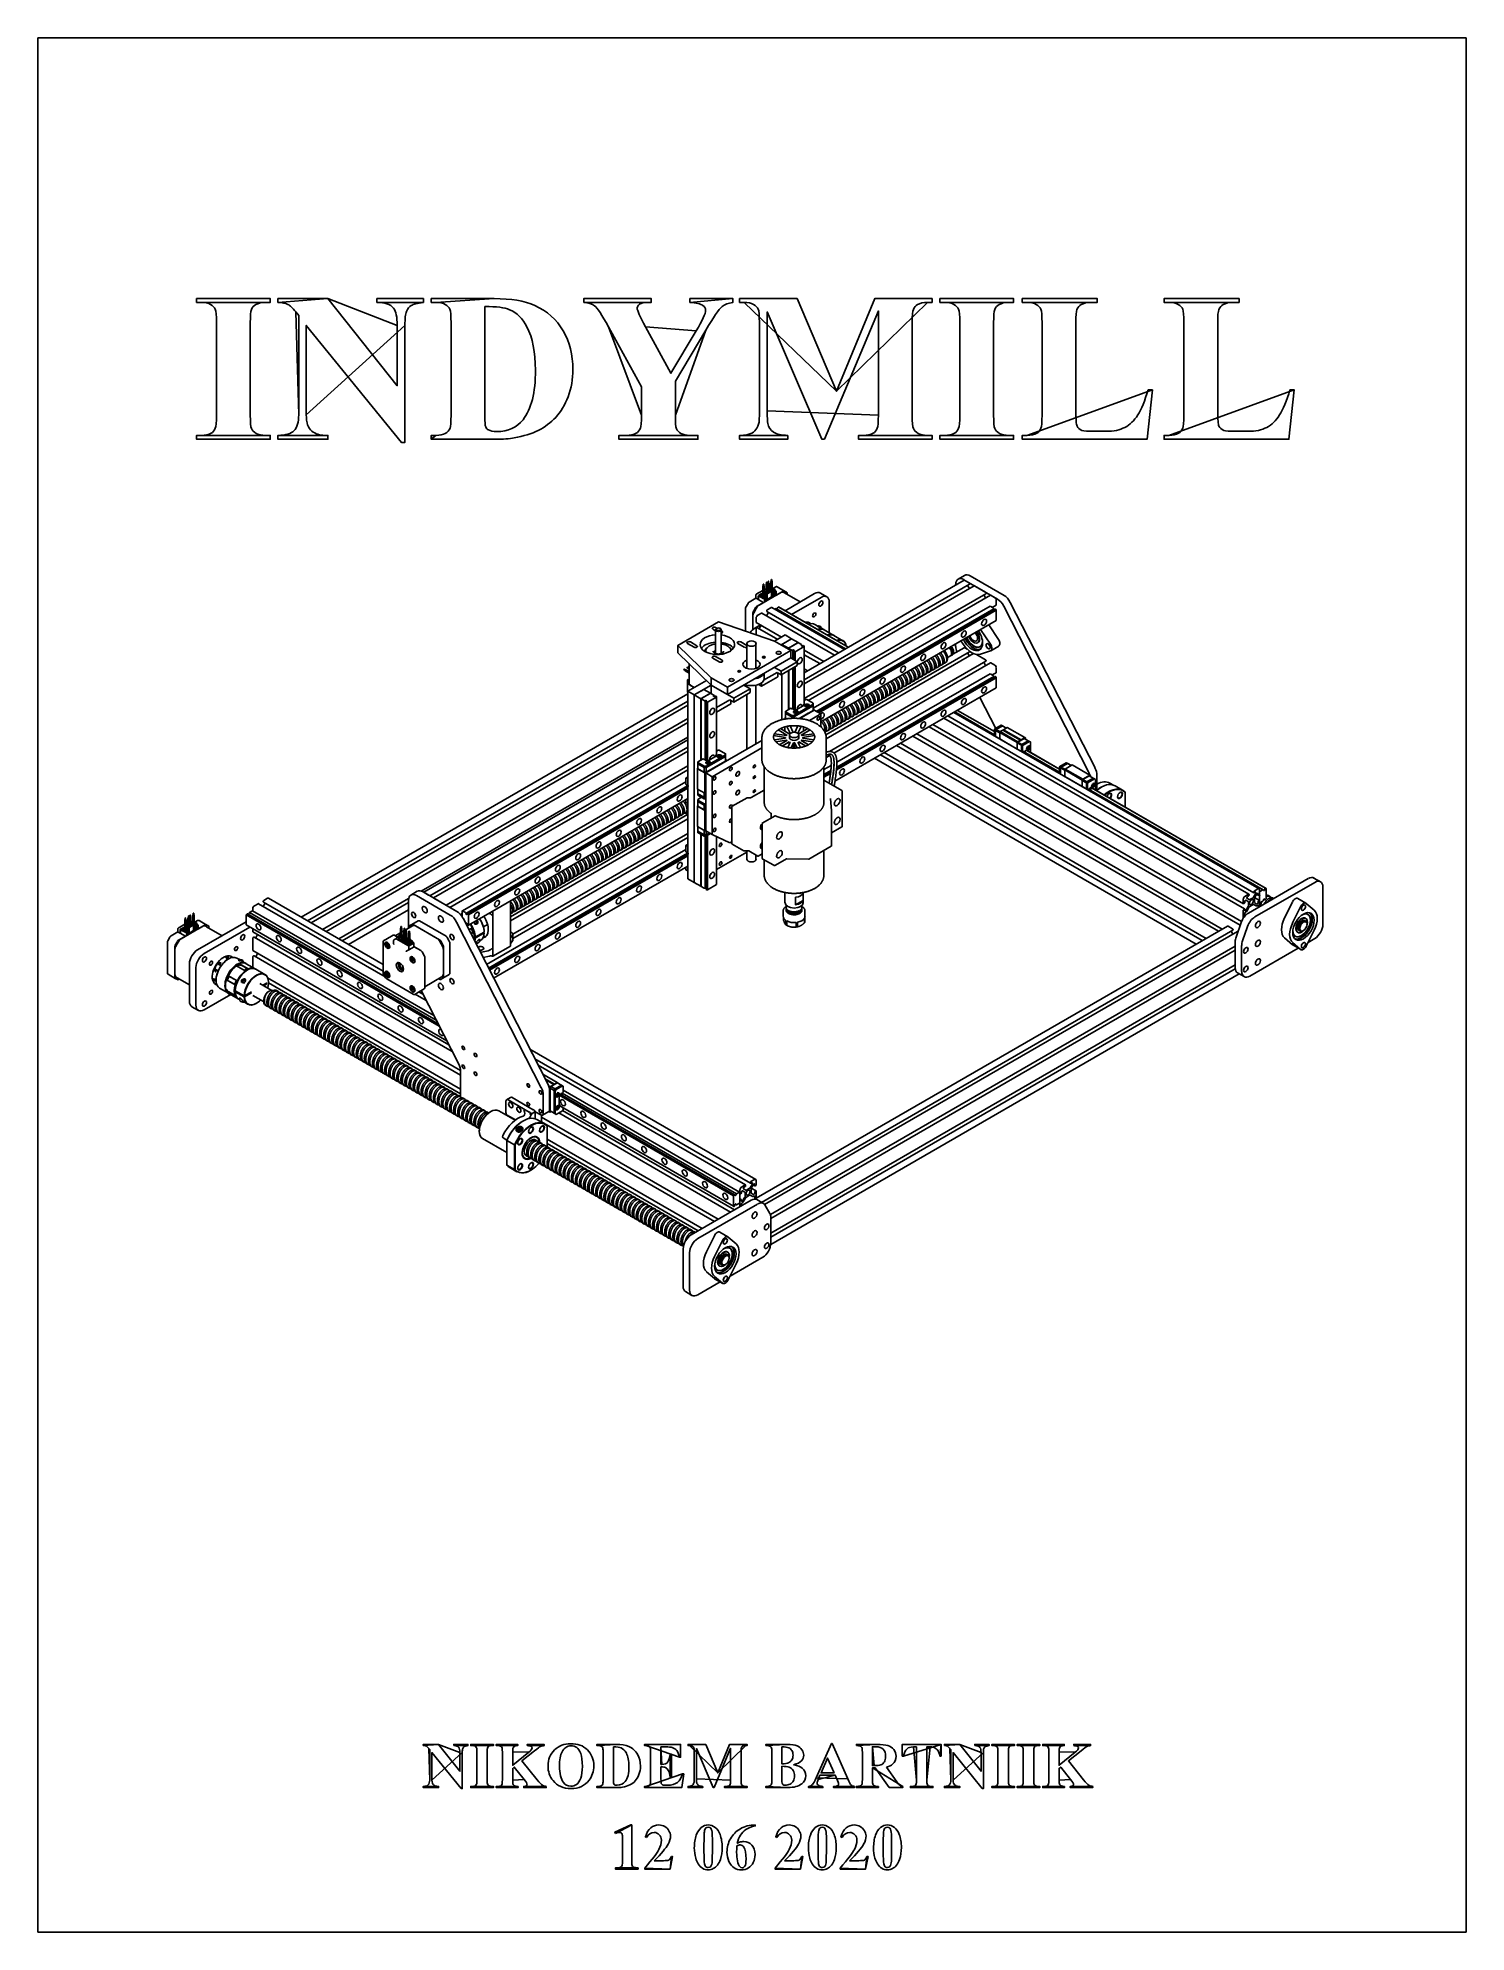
# Model space of a CAD drawing. Extents: x 23 to 317, y -101 to 289.
import ezdxf

# ---------------------------------------------------------------- set-up
doc = ezdxf.new("R2010")
doc.units = 0
doc.layers.get('0').update_dxf_attribs({"linetype": 'CONTINUOUS'})

msp = doc.modelspace()

# ---------------------------------------------------------------- linework, layer by layer
at = {"color": 1}
msp.add_lwpolyline([(317.359397, -100.885389), (23.359389, -100.885389), (23.359389, 289.114623), (317.359397, 289.114623), (317.359397, -100.885389), (317.359397, -100.885389)], close=True, dxfattribs=at)
at = {"color": 7}
for points in [[(57.003865, 234.642749), (56.043249, 234.642749), (56.043249, 235.432588), (71.178259, 235.432588), (71.178259, 234.642749), (70.217645, 234.642749)], [(72.779283, 234.642749), (72.779283, 235.432588), (83.047182, 235.432588), (83.047182, 235.432588)], [(83.047182, 235.432588), (97.328313, 217.479775), (97.328313, 229.925066)], [(93.144306, 234.642749), (93.144306, 235.432588), (102.707753, 235.432588), (102.707753, 234.642749)], [(105.290736, 234.642749), (104.330122, 234.642749), (104.330122, 235.432588), (117.28774, 235.432588)], [(135.731535, 234.642749), (135.731535, 235.432588), (149.607072, 235.432588), (149.607072, 234.642749), (148.988012, 234.642749)], [(157.590846, 234.642749), (157.590846, 235.432588), (166.428496, 235.432588), (166.428496, 235.432588)], [(166.428496, 235.432588), (166.428496, 234.642749)], [(168.73397, 234.642749), (167.816047, 234.642749), (167.816047, 235.432588), (179.642276, 235.432588), (187.775477, 216.348385), (187.775477, 216.348385)], [(187.775477, 216.348385), (195.631167, 235.432588), (207.414701, 235.432588), (207.414701, 234.642749), (206.475432, 234.642749)], [(210.019036, 234.642749), (209.058423, 234.642749), (209.058423, 235.432588), (224.193433, 235.432588), (224.193433, 234.642749), (223.232819, 234.642749)], [(226.947188, 234.642749), (225.986574, 234.642749), (225.986574, 235.432588), (241.420444, 235.432588), (241.420444, 234.642749), (240.160971, 234.642749)], [(256.14985, 234.642749), (255.189236, 234.642749), (255.189236, 235.432588), (270.623106, 235.432588), (270.623106, 234.642749), (269.363633, 234.642749)], [(60.120524, 211.438579), (60.120524, 230.480087)], [(67.079639, 230.480087), (67.079639, 211.438579)], [(77.048682, 211.523968), (77.048682, 231.95303), (76.429619, 232.721522)], [(108.407395, 211.438579), (108.407395, 230.480087)], [(115.366512, 233.788869), (115.366512, 211.203762)], [(115.366512, 233.788869), (115.366512, 233.788869)], [(171.871976, 212.20707), (171.871976, 230.522782)], [(196.378311, 211.438579), (196.378311, 232.892297), (185.277879, 206.486079), (184.765552, 206.486079), (173.494344, 232.700174), (173.494344, 212.313807)], [(203.337425, 230.522782), (203.337425, 211.438579)], [(213.135698, 211.438579), (213.135698, 230.480087)], [(220.094813, 230.480087), (220.094813, 211.438579)], [(230.06385, 211.438579), (230.06385, 230.480087)], [(237.022965, 230.480087), (237.022965, 212.036295)], [(259.266509, 211.438579), (259.266509, 230.480087)], [(266.225627, 230.480087), (266.225627, 212.036295)], [(98.907989, 229.925066), (98.907989, 205.824324), (98.182193, 205.824324), (78.607011, 229.925066), (78.607011, 211.523968)], [(147.621806, 211.438579), (147.621806, 217.244957), (140.812116, 229.647554)], [(148.432988, 229.647554), (153.663001, 220.06276), (158.871663, 228.793677)], [(160.856933, 228.921758), (154.58092, 218.440388), (154.58092, 211.438579)], [(252.777038, 216.647242), (251.68834, 206.486079), (225.986574, 206.486079), (225.986574, 207.275917), (226.947188, 207.275917)], [(251.90181, 216.647242), (252.777038, 216.647242), (252.777038, 216.647242)], [(281.9797, 216.647242), (280.891003, 206.486079), (255.189236, 206.486079), (255.189236, 207.275917), (256.14985, 207.275917)], [(281.104473, 216.647242), (281.9797, 216.647242), (281.9797, 216.647242)], [(71.178259, 207.275917), (71.178259, 206.486079), (56.043249, 206.486079), (56.043249, 207.275917), (57.003865, 207.275917)], [(70.217645, 207.275917), (71.178259, 207.275917), (71.178259, 207.275917)], [(82.36408, 207.275917), (83.047182, 207.275917), (83.047182, 206.486079), (72.779283, 206.486079), (72.779283, 207.275917)], [(104.330122, 206.486079), (104.330122, 207.275917), (105.290736, 207.275917)], [(157.590846, 207.275917), (159.213217, 207.275917), (159.213217, 206.486079), (142.968162, 206.486079), (142.968162, 207.275917), (144.483799, 207.275917)], [(177.721048, 207.275917), (177.721048, 206.486079), (167.816047, 206.486079), (167.816047, 207.275917), (168.114907, 207.275917)], [(206.475432, 207.275917), (207.414701, 207.275917), (207.414701, 206.486079), (192.301038, 206.486079), (192.301038, 207.275917), (193.240304, 207.275917)], [(224.193433, 207.275917), (224.193433, 206.486079), (209.058423, 206.486079), (209.058423, 207.275917), (210.019036, 207.275917)], [(223.232819, 207.275917), (224.193433, 207.275917), (224.193433, 207.275917)], [(240.865423, 208.10845), (243.27763, 208.10845)], [(270.068082, 208.10845), (272.480292, 208.10845)], [(117.28774, 206.486079), (104.330122, 206.486079), (104.330122, 206.486079)], [(181.280085, 151.815147), (181.265076, 151.890193), (181.220049, 151.950229), (181.145004, 151.980247), (181.084967, 151.980247), (181.009922, 151.950229), (180.964895, 151.890193), (180.949886, 151.815147), (180.964895, 151.740102), (181.009922, 151.680066), (181.084967, 151.650048), (181.145004, 151.650048), (181.220049, 151.680066), (181.265076, 151.740102), (181.280085, 151.815147), (181.280085, 151.815147)], [(181.835419, 151.575003), (181.82041, 151.650048), (181.775382, 151.710084), (181.700337, 151.740102), (181.640301, 151.740102), (181.565256, 151.710084), (181.520229, 151.650048), (181.50522, 151.575003), (181.520229, 151.499958), (181.565256, 151.439922), (181.640301, 151.409904), (181.700337, 151.409904), (181.775382, 151.439922), (181.82041, 151.499958), (181.835419, 151.575003), (181.835419, 151.575003)], [(160.957871, 140.558382), (160.942861, 140.633427), (160.897834, 140.693463), (160.822789, 140.723481), (160.762753, 140.723481), (160.687708, 140.693463), (160.642681, 140.633427), (160.627672, 140.558382), (160.642681, 140.483337), (160.687708, 140.423301), (160.762753, 140.393283), (160.822789, 140.393283), (160.897834, 140.423301), (160.942861, 140.483337), (160.957871, 140.558382), (160.957871, 140.558382)], [(163.224233, 141.383878), (163.209224, 141.458923), (163.164197, 141.518959), (163.089151, 141.548977), (163.029115, 141.548977), (162.95407, 141.518959), (162.909043, 141.458923), (162.894034, 141.383878), (162.909043, 141.308833), (162.95407, 141.248797), (163.029115, 141.218779), (163.089151, 141.218779), (163.164197, 141.248797), (163.209224, 141.308833), (163.224233, 141.383878), (163.224233, 141.383878)], [(226.682373, 142.029266), (226.667364, 142.104311), (226.622337, 142.164347), (226.547292, 142.194365), (226.487256, 142.194365), (226.412211, 142.164347), (226.367183, 142.104311), (226.352174, 142.029266), (226.367183, 141.954221), (226.412211, 141.894185), (226.487256, 141.864167), (226.547292, 141.864167), (226.622337, 141.894185), (226.667364, 141.954221), (226.682373, 142.029266), (226.682373, 142.029266)], [(161.498195, 139.82294), (161.483186, 139.897985), (161.438159, 139.958021), (161.363114, 139.988039), (161.303078, 139.988039), (161.228033, 139.958021), (161.183006, 139.897985), (161.167997, 139.82294), (161.183006, 139.747895), (161.228033, 139.687859), (161.303078, 139.657841), (161.363114, 139.657841), (161.438159, 139.687859), (161.483186, 139.747895), (161.498195, 139.82294), (161.498195, 139.82294)], [(157.235633, 135.080089), (157.220624, 135.155134), (157.175597, 135.21517), (157.100552, 135.245188), (157.040516, 135.245188), (156.965471, 135.21517), (156.920444, 135.155134), (156.905435, 135.080089), (156.920444, 135.005044), (156.965471, 134.945008), (157.040516, 134.91499), (157.100552, 134.91499), (157.175597, 134.945008), (157.220624, 135.005044), (157.235633, 135.080089), (157.235633, 135.080089)], [(240.05541, 134.314629), (240.040401, 134.389674), (239.995374, 134.44971), (239.920329, 134.479728), (239.860293, 134.479728), (239.785248, 134.44971), (239.740221, 134.389674), (239.725212, 134.314629), (239.740221, 134.239584), (239.785248, 134.179548), (239.860293, 134.14953), (239.920329, 134.14953), (239.995374, 134.179548), (240.040401, 134.239584), (240.05541, 134.314629), (240.05541, 134.314629)], [(240.100438, 134.44971), (240.085429, 134.524755), (240.040401, 134.584791), (239.965356, 134.61481), (239.90532, 134.61481), (239.830275, 134.584791), (239.785248, 134.524755), (239.770239, 134.44971), (239.785248, 134.374665), (239.830275, 134.314629), (239.90532, 134.284611), (239.965356, 134.284611), (240.040401, 134.314629), (240.085429, 134.374665), (240.100438, 134.44971), (240.100438, 134.44971)], [(240.430636, 134.719873), (240.415627, 134.794918), (240.3706, 134.854954), (240.295555, 134.884972), (240.235519, 134.884972), (240.160474, 134.854954), (240.115447, 134.794918), (240.100438, 134.719873), (240.115447, 134.644828), (240.160474, 134.584791), (240.235519, 134.554773), (240.295555, 134.554773), (240.3706, 134.584791), (240.415627, 134.644828), (240.430636, 134.719873), (240.430636, 134.719873)], [(157.235633, 121.181736), (157.220624, 121.256781), (157.175597, 121.316817), (157.100552, 121.346835), (157.040516, 121.346835), (156.965471, 121.316817), (156.920444, 121.256781), (156.905435, 121.181736), (156.920444, 121.106691), (156.965471, 121.046655), (157.040516, 121.016637), (157.100552, 121.016637), (157.175597, 121.046655), (157.220624, 121.106691), (157.235633, 121.181736), (157.235633, 121.181736)], [(113.90459, 107.148301), (113.889581, 107.223346), (113.844554, 107.283383), (113.769509, 107.313401), (113.709473, 107.313401), (113.634428, 107.283383), (113.589401, 107.223346), (113.574392, 107.148301), (113.589401, 107.073256), (113.634428, 107.01322), (113.709473, 106.983202), (113.769509, 106.983202), (113.844554, 107.01322), (113.889581, 107.073256), (113.90459, 107.148301), (113.90459, 107.148301)], [(100.1113, 103.366028), (100.096291, 103.441073), (100.051264, 103.501109), (99.976219, 103.531127), (99.916183, 103.531127), (99.841138, 103.501109), (99.79611, 103.441073), (99.781101, 103.366028), (99.79611, 103.290983), (99.841138, 103.230947), (99.916183, 103.200929), (99.976219, 103.200929), (100.051264, 103.230947), (100.096291, 103.290983), (100.1113, 103.366028), (100.1113, 103.366028)], [(65.020209, 99.253556), (65.0052, 99.328601), (64.960173, 99.388638), (64.885128, 99.418656), (64.825092, 99.418656), (64.750047, 99.388638), (64.70502, 99.328601), (64.690011, 99.253556), (64.70502, 99.178511), (64.750047, 99.118475), (64.825092, 99.088457), (64.885128, 99.088457), (64.960173, 99.118475), (65.0052, 99.178511), (65.020209, 99.253556), (65.020209, 99.253556)], [(65.125272, 98.353015), (65.110263, 98.42806), (65.065236, 98.488096), (64.990191, 98.518114), (64.930155, 98.518114), (64.85511, 98.488096), (64.810083, 98.42806), (64.795074, 98.353015), (64.810083, 98.27797), (64.85511, 98.217934), (64.930155, 98.187916), (64.990191, 98.187916), (65.065236, 98.217934), (65.110263, 98.27797), (65.125272, 98.353015), (65.125272, 98.353015)], [(100.531552, 99.418656), (100.516543, 99.493701), (100.471516, 99.553737), (100.396471, 99.583755), (100.336435, 99.583755), (100.26139, 99.553737), (100.216363, 99.493701), (100.201354, 99.418656), (100.216363, 99.34361), (100.26139, 99.283574), (100.336435, 99.253556), (100.396471, 99.253556), (100.471516, 99.283574), (100.516543, 99.34361), (100.531552, 99.418656), (100.531552, 99.418656)], [(65.605561, 95.06604), (65.590552, 95.141085), (65.545525, 95.201121), (65.47048, 95.231139), (65.410444, 95.231139), (65.335399, 95.201121), (65.290372, 95.141085), (65.275362, 95.06604), (65.290372, 94.990994), (65.335399, 94.930958), (65.410444, 94.90094), (65.47048, 94.90094), (65.545525, 94.930958), (65.590552, 94.990994), (65.605561, 95.06604), (65.605561, 95.06604)], [(62.348603, 92.979786), (62.333594, 93.054831), (62.288567, 93.114867), (62.213522, 93.144885), (62.153486, 93.144885), (62.078441, 93.114867), (62.033414, 93.054831), (62.018405, 92.979786), (62.033414, 92.904741), (62.078441, 92.844704), (62.153486, 92.814686), (62.213522, 92.814686), (62.288567, 92.844704), (62.333594, 92.904741), (62.348603, 92.979786), (62.348603, 92.979786)], [(62.813883, 92.439461), (62.798874, 92.514506), (62.753847, 92.574542), (62.678802, 92.60456), (62.618766, 92.60456), (62.543721, 92.574542), (62.498694, 92.514506), (62.483685, 92.439461), (62.498694, 92.364416), (62.543721, 92.30438), (62.618766, 92.274362), (62.678802, 92.274362), (62.753847, 92.30438), (62.798874, 92.364416), (62.813883, 92.439461), (62.813883, 92.439461)], [(131.300045, 71.621949), (131.285036, 71.696994), (131.240009, 71.75703), (131.164964, 71.787048), (131.104928, 71.787048), (131.029883, 71.75703), (130.984856, 71.696994), (130.969847, 71.621949), (130.984856, 71.546904), (131.029883, 71.486868), (131.104928, 71.45685), (131.164964, 71.45685), (131.240009, 71.486868), (131.285036, 71.546904), (131.300045, 71.621949), (131.300045, 71.621949)], [(125.026275, 67.554504), (125.011266, 67.629549), (124.966238, 67.689585), (124.891193, 67.719604), (124.831157, 67.719604), (124.756112, 67.689585), (124.711085, 67.629549), (124.696076, 67.554504), (124.711085, 67.479459), (124.756112, 67.419423), (124.831157, 67.389405), (124.891193, 67.389405), (124.966238, 67.419423), (125.011266, 67.479459), (125.026275, 67.554504), (125.026275, 67.554504)], [(130.399504, 68.875298), (130.384495, 68.950343), (130.339468, 69.010379), (130.264423, 69.040397), (130.204387, 69.040397), (130.129342, 69.010379), (130.084315, 68.950343), (130.069306, 68.875298), (130.084315, 68.800253), (130.129342, 68.740217), (130.204387, 68.710199), (130.264423, 68.710199), (130.339468, 68.740217), (130.384495, 68.800253), (130.399504, 68.875298), (130.399504, 68.875298)], [(130.879793, 69.250524), (130.864784, 69.325569), (130.819757, 69.385605), (130.744712, 69.415623), (130.684675, 69.415623), (130.60963, 69.385605), (130.564603, 69.325569), (130.549594, 69.250524), (130.564603, 69.175479), (130.60963, 69.115442), (130.684675, 69.085424), (130.744712, 69.085424), (130.819757, 69.115442), (130.864784, 69.175479), (130.879793, 69.250524), (130.879793, 69.250524)], [(102.698358, -62.485133), (102.698358, -62.24276), (105.849112, -62.24276), (105.849112, -62.24276)], [(105.849112, -62.24276), (110.231346, -67.751653), (110.231346, -63.932763)], [(108.947461, -62.485133), (108.947461, -62.24276), (111.882053, -62.24276), (111.882053, -62.485133)], [(112.766359, -62.485133), (112.471589, -62.485133), (112.471589, -62.24276), (117.115841, -62.24276), (117.115841, -62.485133), (116.821071, -62.485133)], [(118.013249, -62.485133), (117.718479, -62.485133), (117.718479, -62.24276), (122.140015, -62.24276), (122.140015, -62.485133)], [(124.092041, -62.485133), (124.092041, -62.24276), (127.557217, -62.24276), (127.557217, -62.485133)], [(133.026822, -62.1183), (133.026822, -62.1183)], [(138.745341, -62.485133), (138.450571, -62.485133), (138.450571, -62.24276), (142.426679, -62.24276)], [(148.531673, -62.485133), (148.236906, -62.485133), (148.236906, -62.24276), (155.671636, -62.24276), (155.671636, -64.869487), (155.422721, -64.869487)], [(157.479548, -62.485133), (157.197882, -62.485133), (157.197882, -62.24276), (160.826817, -62.24276), (163.322528, -68.098843), (163.322533, -68.098843)], [(163.322533, -68.098843), (165.733089, -62.24276), (169.348923, -62.24276), (169.348923, -62.485133), (169.060704, -62.485133)], [(173.220222, -62.485133), (173.220222, -62.24276), (177.477996, -62.24276)], [(183.550241, -69.146904), (186.727197, -62.059344), (186.851657, -62.059344), (190.054814, -69.343415)], [(191.843079, -62.485133), (191.843079, -62.24276), (195.969845, -62.24276)], [(201.550803, -64.646757), (201.301889, -64.646757), (201.301889, -62.24276), (209.280306, -62.24276), (209.280306, -62.24276)], [(209.280306, -62.24276), (209.280306, -64.646757), (209.044489, -64.646757)], [(209.968107, -62.485133), (209.968107, -62.24276), (213.118861, -62.24276), (213.118861, -62.24276)], [(213.118861, -62.24276), (217.501095, -67.751653), (217.501095, -63.932763)], [(216.217209, -62.485133), (216.217209, -62.24276), (219.151801, -62.24276), (219.151801, -62.485133)], [(220.036108, -62.485133), (219.741338, -62.485133), (219.741338, -62.24276), (224.38559, -62.24276), (224.38559, -62.485133), (224.09082, -62.485133)], [(225.250242, -62.485133), (224.955473, -62.485133), (224.955473, -62.24276), (229.599724, -62.24276), (229.599724, -62.485133), (229.304954, -62.485133)], [(230.497129, -62.485133), (230.202359, -62.485133), (230.202359, -62.24276), (234.623898, -62.24276), (234.623898, -62.485133)], [(236.575922, -62.485133), (236.575922, -62.24276), (240.041097, -62.24276), (240.041097, -62.485133)], [(104.008442, -69.57924), (104.008442, -63.310463), (103.818478, -63.074667)], [(110.716077, -63.932763), (110.716077, -71.328199), (110.493361, -71.328199), (104.486623, -63.932763), (104.486623, -69.57924)], [(113.72272, -69.60543), (113.72272, -63.762442)], [(115.85816, -63.762442), (115.85816, -69.60543)], [(118.969609, -69.60543), (118.969609, -63.762442)], [(121.105049, -63.762442), (121.105049, -66.526724), (124.399912, -63.860712)], [(125.60519, -63.559383), (123.00467, -65.642437), (123.00467, -65.642437)], [(123.00467, -65.642437), (126.129223, -69.553021)], [(133.105426, -62.537513), (133.105426, -62.537513)], [(139.701702, -69.60543), (139.701702, -63.762442)], [(141.837139, -62.747148), (141.837139, -69.677481)], [(141.837139, -62.747148), (141.837139, -62.747148)], [(149.488037, -69.60543), (149.488037, -63.762442)], [(151.623474, -62.753695), (151.623474, -66.369527), (151.800334, -66.369527)], [(152.540533, -62.753695), (151.623474, -62.753695), (151.623474, -62.753695)], [(153.509997, -64.273377), (153.758911, -64.273377), (153.758911, -68.924202), (153.509997, -68.924202)], [(158.442462, -69.369605), (158.442462, -63.749347)], [(165.962355, -69.60543), (165.962355, -63.022258), (162.556134, -71.12514), (162.398924, -71.12514), (158.9403, -63.081214), (158.9403, -69.336867)], [(168.097793, -63.749347), (168.097793, -69.60543)], [(174.451701, -69.566145), (174.451701, -63.801756)], [(176.521635, -62.7406), (176.521635, -66.238519), (176.521635, -66.238519)], [(187.257783, -68.111938), (185.934596, -65.052875), (184.572108, -68.111938), (187.257783, -68.111938), (187.257783, -68.111938)], [(193.074558, -69.566145), (193.074558, -63.801756)], [(195.157592, -62.720929), (195.157592, -66.611899), (195.530967, -66.611899)], [(195.858488, -62.720929), (195.157592, -62.720929), (195.157592, -62.720929)], [(204.216827, -69.60543), (204.216827, -62.753695), (203.574887, -62.753695)], [(207.007308, -62.753695), (206.345714, -62.753695), (206.345714, -69.60543)], [(211.278191, -69.57924), (211.278191, -63.310463), (211.088227, -63.074667)], [(217.985825, -63.932763), (217.985825, -71.328199), (217.76311, -71.328199), (211.756371, -63.932763), (211.756371, -69.57924)], [(220.992469, -69.60543), (220.992469, -63.762442)], [(223.127909, -63.762442), (223.127909, -69.60543)], [(226.206603, -69.60543), (226.206603, -63.762442)], [(228.342043, -63.762442), (228.342043, -69.60543)], [(231.453492, -69.60543), (231.453492, -63.762442)], [(233.58893, -63.762442), (233.58893, -66.526724), (236.883792, -63.860712)], [(238.08907, -63.559383), (235.488553, -65.642437), (235.488553, -65.642437)], [(235.488553, -65.642437), (238.613106, -69.553021)], [(123.469753, -69.467875), (121.432568, -66.906652), (121.105049, -67.18179), (121.105049, -69.60543)], [(156.071212, -68.301902), (156.313578, -68.301902), (155.914003, -71.12514), (148.236906, -71.12514), (148.236906, -70.882768), (148.531673, -70.882768)], [(151.623474, -66.860819), (151.623474, -69.363058)], [(176.521635, -66.749454), (176.521635, -69.598883), (176.515087, -69.926401)], [(176.521638, -66.749454), (176.521635, -66.749454)], [(178.905989, -66.415388), (178.905989, -66.415388)], [(187.480496, -68.596655), (184.342842, -68.596655), (183.969468, -69.461327)], [(187.952126, -69.7037), (187.480496, -68.596655), (187.480496, -68.596655)], [(195.157592, -67.076973), (195.157592, -69.566145)], [(201.400148, -70.882768), (201.400148, -71.12514), (198.603116, -71.12514), (195.740582, -67.076973), (195.157592, -67.076973), (195.157592, -67.076973)], [(198.046332, -66.926323), (200.181769, -69.932949)], [(235.953633, -69.467875), (233.916451, -66.906652), (233.58893, -67.18179), (233.58893, -69.60543)], [(105.639497, -70.882768), (105.849112, -70.882768), (105.849112, -71.12514), (102.698358, -71.12514), (102.698358, -70.882768)], [(117.115841, -70.882768), (117.115841, -71.12514), (112.471589, -71.12514), (112.471589, -70.882768), (112.766359, -70.882768)], [(116.821071, -70.882768), (117.115841, -70.882768), (117.115841, -70.882768)], [(122.198968, -70.882768), (122.198968, -71.12514), (117.718479, -71.12514), (117.718479, -70.882768), (118.013249, -70.882768)], [(128.002645, -70.882768), (128.002645, -71.12514), (123.378045, -71.12514), (123.378045, -70.882768)], [(138.450571, -71.12514), (138.450571, -70.882768), (138.745341, -70.882768)], [(142.426679, -71.12514), (138.450571, -71.12514), (138.450571, -71.12514)], [(152.468478, -70.633848), (152.999062, -70.633848)], [(160.237283, -70.882768), (160.237283, -71.12514), (157.197888, -71.12514), (157.197888, -70.882768), (157.289593, -70.882768)], [(169.060704, -70.882768), (169.348923, -70.882768), (169.348923, -71.12514), (164.711222, -71.12514), (164.711222, -70.882768), (164.999441, -70.882768)], [(177.733463, -71.12514), (173.220222, -71.12514), (173.220222, -70.882768)], [(184.958584, -70.882768), (184.958584, -71.12514), (182.004341, -71.12514), (182.004341, -70.882768)], [(191.436952, -70.882768), (191.436952, -71.12514), (187.139874, -71.12514), (187.139874, -70.882768), (187.316737, -70.882768)], [(196.389075, -70.882768), (196.389075, -71.12514), (191.843079, -71.12514), (191.843079, -70.882768)], [(207.315178, -70.882768), (207.609948, -70.882768), (207.609948, -71.12514), (202.959146, -71.12514), (202.959146, -70.882768), (203.253916, -70.882768)], [(212.909246, -70.882768), (213.118861, -70.882768), (213.118861, -71.12514), (209.968107, -71.12514), (209.968107, -70.882768)], [(224.38559, -70.882768), (224.38559, -71.12514), (219.741338, -71.12514), (219.741338, -70.882768), (220.036108, -70.882768)], [(224.09082, -70.882768), (224.38559, -70.882768), (224.38559, -70.882768)], [(229.599724, -70.882768), (229.599724, -71.12514), (224.955473, -71.12514), (224.955473, -70.882768), (225.250242, -70.882768)], [(229.304954, -70.882768), (229.599724, -70.882768), (229.599724, -70.882768)], [(234.682851, -70.882768), (234.682851, -71.12514), (230.202359, -71.12514), (230.202359, -70.882768), (230.497129, -70.882768)], [(240.486525, -70.882768), (240.486525, -71.12514), (235.861928, -71.12514), (235.861928, -70.882768)], [(142.236718, -80.557741), (142.118808, -80.321916), (145.387472, -78.828424), (145.603635, -78.828424), (145.603635, -78.828424)], [(143.69746, -86.092852), (143.69746, -81.487917)], [(145.603635, -78.828424), (145.603635, -86.092852)], [(148.669234, -81.376552), (148.426867, -81.291377)], [(171.012731, -78.828424), (171.012731, -79.01184)], [(171.012731, -78.828424), (171.012731, -78.828424)], [(175.49977, -81.376552), (175.257406, -81.291377)], [(188.915037, -81.376552), (188.672673, -81.291377)], [(153.758914, -85.32645), (153.994728, -85.32645), (153.496896, -87.89422), (153.496896, -87.89422)], [(162.17622, -86.256739), (162.20241, -83.440048), (162.20241, -83.440048)], [(164.219941, -83.45303), (164.219941, -83.45303)], [(167.246235, -83.151702), (167.246235, -83.151702)], [(180.589451, -85.32645), (180.825267, -85.32645), (180.327435, -87.89422), (180.327435, -87.89422)], [(185.652938, -86.256739), (185.679128, -83.440048), (185.679128, -83.440048)], [(187.696658, -83.45303), (187.696658, -83.45303)], [(194.004717, -85.32645), (194.240534, -85.32645), (193.742699, -87.89422), (193.742699, -87.89422)], [(199.068207, -86.256739), (199.094398, -83.440048), (199.094398, -83.440048)], [(201.111928, -83.45303), (201.111928, -83.45303)], [(146.710657, -87.651848), (146.913719, -87.651848), (146.913719, -87.89422), (142.236718, -87.89422), (142.236718, -87.651848), (142.472531, -87.651848)], [(153.496896, -87.89422), (148.269658, -87.89422), (148.269658, -87.750118)], [(150.208584, -86.177999), (152.127856, -86.177999)], [(180.327435, -87.89422), (175.100194, -87.89422), (175.100194, -87.750118)], [(177.03912, -86.177999), (178.958395, -86.177999)], [(193.742699, -87.89422), (188.515461, -87.89422), (188.515461, -87.750118)], [(190.454387, -86.177999), (192.373662, -86.177999)]]:
    msp.add_lwpolyline(points, close=True, dxfattribs=at)
for points in [[(172.574853, 176.234824), (172.574853, 174.553814)], [(172.664907, 176.625059), (172.664907, 176.234824)], [(172.784979, 176.625059), (172.784979, 176.234824)], [(172.860024, 176.234824), (172.860024, 174.388715)], [(173.250259, 175.709509), (172.860024, 175.484373)], [(173.250259, 176.625059), (173.250259, 174.944049)], [(173.325304, 177.015293), (173.325304, 176.625059)], [(173.445376, 177.015293), (173.445376, 176.625059)], [(173.53543, 176.625059), (173.53543, 174.778949)], [(173.580457, 175.904626), (173.53543, 175.874608)], [(173.580457, 176.820176), (173.580457, 175.139166)], [(173.670511, 177.195402), (173.670511, 176.820176)], [(173.775574, 177.195402), (173.775574, 176.820176)], [(173.865628, 176.820176), (173.865628, 174.974067)], [(173.865628, 175.99468), (174.255863, 175.784554)], [(173.865628, 175.544409), (174.255863, 175.769545)], [(173.865628, 175.349292), (174.210836, 175.154175), (174.420962, 175.274247), (174.00071, 175.5294), (173.865628, 175.439346)], [(174.00071, 175.274247), (174.00071, 175.5294)], [(174.255863, 175.664482), (174.120782, 175.589436), (174.541034, 175.349292), (174.76617, 175.469364), (174.541034, 175.604446)], [(174.255863, 177.195402), (174.255863, 175.514391)], [(174.330908, 177.585636), (174.330908, 177.195402)], [(174.45098, 177.585636), (174.45098, 177.195402)], [(174.541034, 177.195402), (174.541034, 175.349292)], [(175.06635, 175.559418), (174.541034, 175.859599)], [(174.556043, 175.274247), (175.06635, 175.559418), (175.06635, 175.169184)], [(174.691125, 175.769545), (175.231449, 176.084734)], [(175.231449, 176.084734), (175.261467, 176.099743), (175.306494, 176.114752), (175.336512, 176.129761), (175.351522, 176.129761), (175.366531, 176.129761), (175.396549, 176.129761), (175.411558, 176.129761), (175.426567, 176.129761), (175.456585, 176.129761), (175.471594, 176.129761), (175.486603, 176.114752), (175.501612, 176.114752), (175.53163, 176.099743)], [(175.53163, 176.099743), (177.032532, 175.22922), (177.467793, 174.974067)], [(181.114986, 158.419117), (214.029768, 177.435546)], [(181.114986, 156.948233), (215.155445, 176.61005)], [(181.114986, 156.107727), (216.086004, 176.29486)], [(212.273713, 176.595041), (212.273713, 176.429942)], [(214.104813, 178.456159), (212.769011, 177.67569)], [(220.9039, 173.54821), (213.954723, 177.555618)], [(215.095409, 176.895221), (214.194868, 177.420537)], [(215.125427, 175.739527), (214.750201, 176.369906)], [(215.185463, 176.655077), (215.185463, 176.745131)], [(215.290526, 178.336087), (222.239703, 174.328679)], [(218.44242, 174.974067), (216.14604, 176.29486)], [(169.002706, 166.974259), (169.002706, 171.627055), (169.017715, 171.672082), (169.017715, 171.7021), (169.017715, 171.747127), (169.032724, 171.777145), (169.047733, 171.822172), (169.062742, 171.867199), (169.077751, 171.897217), (169.09276, 171.927235)], [(169.09276, 171.927235), (169.54303, 172.692695)], [(169.54303, 172.692695), (169.558039, 172.737723), (169.588058, 172.767741), (169.603067, 172.797759), (169.633085, 172.827777), (169.663103, 172.857795), (169.693121, 172.887813), (169.723139, 172.902822), (169.753157, 172.93284)], [(169.753157, 172.93284), (171.179014, 173.743327), (171.179014, 174.448751)], [(170.638689, 171.041703), (171.08896, 171.807163)], [(171.179014, 173.743327), (171.194023, 173.743327), (171.209032, 173.743327), (171.209032, 173.728318)], [(171.209032, 173.728318), (171.629284, 173.488174)], [(172.574853, 175.319274), (171.23905, 174.553814)], [(171.314095, 172.047308), (172.724943, 172.857795), (171.629284, 173.488174)], [(171.629284, 174.16358), (171.629284, 173.488174)], [(171.68932, 173.458156), (171.68932, 174.253634)], [(171.719338, 174.31367), (172.139591, 174.553814)], [(172.139591, 174.553814), (171.719338, 174.31367)], [(171.719338, 174.208607), (172.634889, 173.683291)], [(176.282081, 174.914031), (171.824402, 172.347488)], [(172.139591, 174.553814), (172.574853, 174.808967)], [(172.724943, 174.208607), (172.139591, 174.553814), (172.139591, 174.16358)], [(172.799988, 173.683291), (173.38534, 174.013489), (173.220241, 174.118552), (172.724943, 173.818372), (172.139591, 174.16358)], [(172.574853, 174.703904), (172.45478, 174.628859), (172.875033, 174.388715), (173.085159, 174.508787), (172.860024, 174.643868)], [(172.724943, 173.818372), (172.724943, 174.208607), (173.220241, 174.493778), (173.220241, 174.118552)], [(172.860024, 174.974067), (173.250259, 175.184193)], [(172.860024, 174.778949), (173.205232, 174.583832), (173.415358, 174.703904), (173.010114, 174.944049), (172.860024, 174.869003)], [(173.145195, 173.293056), (172.965087, 173.203002), (172.965087, 173.578228), (173.145195, 173.683291), (173.145195, 173.293056)], [(172.965087, 173.413128), (173.085159, 173.473165), (173.085159, 173.653273)], [(172.965087, 173.38311), (173.145195, 173.293056)], [(173.010114, 174.688895), (173.010114, 174.944049)], [(173.250259, 175.07913), (173.115177, 175.004085), (173.53543, 174.76394), (173.760565, 174.899022), (173.53543, 175.019094)], [(173.220241, 174.493778), (173.340313, 174.433742), (173.340313, 174.043507)], [(173.38534, 173.308065), (173.505412, 173.368101), (173.505412, 174.523796), (173.340313, 174.433742)], [(173.505412, 173.503183), (174.390944, 174.013489), (174.390944, 175.169184), (173.38534, 174.598841)], [(173.38534, 174.598841), (173.505412, 174.523796)], [(174.676116, 174.043507), (174.721143, 174.013489), (173.38534, 173.248029)], [(173.38534, 173.248029), (173.38534, 174.013489)], [(173.475394, 171.356893), (174.225845, 171.792154)], [(173.53543, 175.349292), (173.580457, 175.37931)], [(173.580457, 175.274247), (173.53543, 175.244229)], [(173.53543, 175.154175), (173.880637, 174.959058)], [(173.880637, 174.959058), (174.090764, 175.094139), (173.865628, 175.214211)], [(174.390944, 174.013489), (174.511016, 173.953453), (174.511016, 175.109148), (174.390944, 175.169184)], [(174.465989, 171.822172), (189.384956, 163.206994)], [(174.511016, 175.109148), (174.676116, 175.199202), (174.676116, 174.043507), (174.511016, 173.953453)], [(174.556043, 175.274247), (174.676116, 175.199202)], [(175.06635, 175.169184), (174.676116, 174.959058)], [(174.676116, 174.823976), (174.721143, 174.793958), (174.721143, 174.013489)], [(174.721143, 174.793958), (175.306494, 175.124157)], [(174.976296, 174.733922), (175.141395, 174.838985), (175.141395, 174.448751), (174.976296, 174.358697), (174.976296, 174.733922)], [(174.976296, 174.568823), (175.096368, 174.628859), (175.096368, 174.808967)], [(174.976296, 174.553814), (175.141395, 174.448751)], [(175.246458, 171.612046), (175.036332, 171.491974)], [(175.306494, 175.22922), (175.06635, 175.364301)], [(175.276476, 171.612046), (189.610091, 163.342075)], [(176.792388, 175.214211), (175.396549, 174.403724), (175.351522, 174.433742)], [(175.351522, 174.373706), (175.351522, 175.169184)], [(175.561648, 171.627055), (175.561648, 171.55201)], [(175.891846, 171.897217), (175.816801, 171.942244), (175.696729, 171.867199)], [(175.816801, 171.942244), (190.165425, 163.657265)], [(175.891846, 171.897217), (190.165425, 163.657265)], [(177.077559, 174.823976), (180.27448, 172.977867)], [(183.246266, 174.688895), (177.152604, 171.161775)], [(177.572857, 174.76394), (177.572857, 174.538805)], [(178.488407, 170.396315), (184.582069, 173.923435)], [(181.114986, 153.075905), (218.502457, 174.673886)], [(181.940482, 152.715689), (219.433016, 174.373706)], [(219.387989, 172.107344), (182.961095, 151.079705)], [(184.431979, 174.808967), (185.767782, 174.043507)], [(186.26308, 166.629051), (186.26308, 172.962858)], [(218.457429, 173.803363), (218.097213, 174.433742)], [(218.532475, 174.733922), (218.532475, 174.823976)], [(219.98835, 171.747127), (219.387989, 172.107344)], [(220.378584, 173.84839), (219.493052, 174.358697)], [(219.808241, 171.85219), (220.618728, 172.31747)], [(220.633737, 172.377506), (220.633737, 173.413128)], [(239.635158, 138.021857), (222.179667, 172.122353)], [(240.970961, 138.802326), (223.515469, 172.887813)], [(178.353326, 162.981859), (175.006314, 164.918023), (163.479386, 168.880404), (155.119361, 164.047499)], [(162.849007, 167.739719), (163.164197, 167.55961)], [(170.548635, 167.319466), (170.548635, 170.711505)], [(170.548635, 170.126153), (170.548635, 167.319466)], [(172.094564, 168.250025), (170.908851, 167.574619)], [(171.209032, 168.805359), (171.209032, 169.675882)], [(171.23905, 168.745323), (176.44718, 165.743519)], [(171.554239, 170.261234), (172.30469, 170.681487)], [(171.824402, 167.499574), (172.214636, 168.189989)], [(172.364726, 170.696496), (187.358738, 162.036291)], [(173.340313, 170.126153), (173.745556, 170.816568)], [(173.38534, 171.071721), (173.38534, 171.221811)], [(173.415358, 171.011685), (188.154216, 162.50157)], [(183.891654, 167.994872), (183.306303, 168.32507)], [(220.108422, 171.537001), (183.591474, 150.449327)], [(184.446988, 167.679682), (184.41697, 167.679682), (184.386952, 167.694692), (184.371943, 167.709701), (184.341925, 167.72471), (184.296898, 167.739719), (184.26688, 167.754728), (184.221853, 167.769737), (184.191835, 167.784746), (184.161817, 167.799755), (184.146808, 167.799755), (184.11679, 167.814764), (184.101781, 167.814764), (184.086772, 167.829773), (184.056754, 167.844782), (184.041745, 167.844782), (184.011727, 167.859791), (183.996718, 167.8748), (183.966699, 167.8748), (183.95169, 167.889809), (183.921672, 167.904818), (183.906663, 167.904818), (183.891654, 167.919827), (183.861636, 167.934836), (183.846627, 167.934836), (183.831618, 167.949845), (183.816609, 167.964854), (183.8016, 167.964854), (183.786591, 167.979863), (183.771582, 167.994872), (183.756573, 167.994872), (183.756573, 168.009881), (183.741564, 168.009881), (183.741564, 168.02489), (183.741564, 168.039899), (183.756573, 168.039899), (183.771582, 168.039899), (183.8016, 168.039899), (183.816609, 168.02489), (183.846627, 168.009881), (183.861636, 168.009881), (183.891654, 167.994872)], [(220.408602, 171.491974), (183.786591, 150.344263)], [(183.861636, 167.979863), (183.846627, 167.964854)], [(220.558692, 171.431938), (183.906663, 150.269218)], [(220.633737, 171.281848), (184.086772, 150.179164)], [(184.401961, 167.979863), (184.461997, 167.934836)], [(220.633737, 169.165576), (184.522033, 148.318046)], [(184.597078, 167.739719), (184.597078, 167.589628)], [(219.087808, 168.265034), (221.099017, 165.233212)], [(220.13844, 171.416929), (220.13844, 171.491974)], [(220.633737, 169.165576), (220.633737, 171.281848), (220.558692, 171.431938), (220.43862, 171.491974)], [(155.119361, 162.50157), (155.119361, 164.047499), (161.978484, 157.383494)], [(158.421346, 163.642256), (157.085543, 164.407716)], [(157.670895, 164.752923), (159.006698, 163.972454)], [(162.864016, 164.34768), (162.758953, 164.332671), (162.65389, 164.302653), (162.548827, 164.287644), (162.443764, 164.257626), (162.353709, 164.242617), (162.248646, 164.212599), (162.158592, 164.182581), (162.068538, 164.152563), (161.978484, 164.107536), (161.88843, 164.077517), (161.798376, 164.03249), (161.723331, 164.002472), (161.648285, 163.957445), (161.57324, 163.912418), (161.498195, 163.867391), (161.42315, 163.807355), (161.363114, 163.762328), (161.303078, 163.717301), (161.243042, 163.657265), (161.183006, 163.597229), (161.12297, 163.537193), (161.077943, 163.492166), (161.032916, 163.43213), (161.002898, 163.372094), (160.97288, 163.297048), (160.927852, 163.237012), (160.912843, 163.176976), (160.882825, 163.11694), (160.867816, 163.041895), (160.852807, 162.981859), (160.852807, 162.921823), (160.852807, 162.876796), (160.852807, 162.846778)], [(162.864016, 167.064313), (162.263655, 167.40952)], [(163.11917, 167.544601), (163.089151, 167.529592), (163.059133, 167.499574), (163.029115, 167.484565), (162.999097, 167.454547), (162.969079, 167.424529), (162.95407, 167.40952), (162.939061, 167.379502), (162.924052, 167.364493), (162.909043, 167.349484), (162.879025, 167.319466), (162.864016, 167.304457)], [(162.864016, 167.244421), (162.864016, 162.366489)], [(163.779566, 167.544601), (163.869621, 167.484565)], [(164.03472, 167.244421), (164.03472, 162.516579)], [(164.03472, 167.049304), (164.18481, 166.974259)], [(166.045929, 162.951841), (166.03092, 163.011877), (166.015911, 163.071913), (166.000902, 163.131949), (165.985892, 163.191985), (165.955874, 163.252021), (165.925856, 163.312057), (165.895838, 163.372094), (165.850811, 163.43213), (165.805784, 163.492166), (165.760757, 163.552202), (165.71573, 163.597229), (165.670703, 163.657265), (165.610667, 163.702292), (165.550631, 163.762328), (165.490595, 163.807355), (165.41555, 163.852382), (165.355514, 163.897409), (165.280469, 163.942436), (165.205423, 163.987463), (165.130378, 164.017481), (165.055333, 164.062508), (164.965279, 164.092527), (164.890234, 164.122545), (164.80018, 164.167572), (164.710126, 164.19759), (164.620072, 164.212599), (164.530017, 164.242617), (164.424954, 164.272635), (164.3349, 164.287644), (164.244846, 164.302653), (164.139783, 164.332671), (164.03472, 164.34768)], [(168.77757, 163.642256), (167.441768, 164.407716)], [(168.027119, 164.752923), (169.317895, 164.017481)], [(169.317895, 159.274631), (169.317895, 164.392707)], [(171.179014, 159.274631), (171.179014, 164.392707)], [(171.209032, 166.223807), (171.209032, 167.454547)], [(171.299086, 167.604637), (171.434167, 167.679682)], [(171.494203, 167.679682), (175.651702, 165.278239)], [(177.182622, 166.17878), (175.006314, 164.918023)], [(177.182622, 166.17878), (178.518425, 165.398311), (176.342117, 164.152563)], [(179.854228, 164.632851), (178.518425, 165.398311), (176.507216, 164.242617), (177.858028, 163.477157), (179.854228, 164.632851), (179.854228, 164.572815)], [(176.507216, 164.047499), (176.507216, 164.242617)], [(178.548443, 163.071913), (177.933073, 163.417121), (177.933073, 163.522184), (178.458389, 163.822364)], [(178.59347, 163.897409), (179.764174, 164.572815), (179.944282, 164.572815), (180.544643, 164.227608)], [(178.59347, 163.897409), (178.59347, 163.8824)], [(180.994913, 163.972454), (181.114986, 163.897409), (181.114986, 163.807355), (179.268876, 162.741715), (179.103777, 162.741715), (178.998714, 162.81676)], [(180.529634, 164.062508), (180.484607, 164.017481)], [(180.484607, 163.972454), (180.559652, 163.927427)], [(180.544643, 164.077517), (180.544643, 163.942436)], [(180.559652, 164.19759), (180.559652, 163.927427)], [(180.634697, 163.927427), (180.709742, 163.957445)], [(181.114986, 163.807355), (181.114986, 151.710084)], [(185.152412, 167.274439), (184.552051, 167.619646)], [(187.073567, 166.163771), (185.227457, 167.214403)], [(187.238666, 166.058708), (189.069767, 165.008077)], [(212.273713, 164.34768), (212.273713, 163.792346)], [(213.369371, 164.96305), (213.84966, 164.257626)], [(216.776419, 164.542797), (216.866473, 164.587824)], [(219.433016, 164.257626), (217.406798, 167.304457)], [(221.174062, 163.897409), (219.493052, 162.936832)], [(155.119361, 162.50157), (161.978484, 155.852574), (165.310487, 153.91641)], [(157.400733, 156.542989), (157.400733, 160.295244)], [(160.852807, 162.846778), (160.852807, 162.681679)], [(163.599458, 160.640452), (162.263655, 161.420921)], [(162.383727, 162.846778), (162.383727, 162.81676), (162.383727, 162.801751), (162.398737, 162.771733), (162.398737, 162.741715), (162.413746, 162.711697), (162.428755, 162.696688), (162.443764, 162.66667), (162.458773, 162.636651), (162.473782, 162.621642), (162.5038, 162.591624), (162.518809, 162.561606), (162.548827, 162.546597), (162.578845, 162.516579), (162.608863, 162.486561), (162.65389, 162.471552), (162.683908, 162.441534), (162.713926, 162.426525), (162.758953, 162.411516), (162.80398, 162.381498), (162.849007, 162.366489), (162.894034, 162.35148), (162.939061, 162.336471), (162.984088, 162.321462), (163.029115, 162.306453), (163.089151, 162.306453), (163.134179, 162.291444), (163.179206, 162.291444), (163.239242, 162.276435), (163.284269, 162.276435), (163.344305, 162.261426), (163.389332, 162.261426), (163.449368, 162.261426), (163.509404, 162.261426), (163.554431, 162.261426), (163.614467, 162.276435), (163.659494, 162.276435), (163.71953, 162.291444), (163.764557, 162.291444), (163.824593, 162.306453), (163.869621, 162.306453), (163.914648, 162.321462), (163.959675, 162.336471), (164.004702, 162.35148), (164.049729, 162.366489), (164.094756, 162.381498), (164.139783, 162.411516), (164.18481, 162.426525), (164.214828, 162.441534), (164.244846, 162.471552), (164.289873, 162.486561), (164.319891, 162.516579), (164.349909, 162.546597), (164.379927, 162.561606), (164.394936, 162.591624), (164.424954, 162.621642), (164.439963, 162.636651), (164.454972, 162.66667), (164.469981, 162.696688), (164.48499, 162.711697), (164.499999, 162.741715), (164.499999, 162.771733), (164.515008, 162.801751), (164.515008, 162.81676), (164.515008, 162.846778)], [(162.743944, 162.741715), (162.728935, 162.756724), (162.713926, 162.756724), (162.698917, 162.756724), (162.668899, 162.756724), (162.638881, 162.756724), (162.608863, 162.756724), (162.578845, 162.741715), (162.548827, 162.741715), (162.518809, 162.726706)], [(162.518809, 162.576615), (162.533818, 162.606633), (162.563836, 162.621642), (162.578845, 162.651661), (162.608863, 162.66667), (162.638881, 162.681679), (162.65389, 162.696688), (162.683908, 162.696688), (162.713926, 162.711697)], [(162.533818, 162.561606), (162.548827, 162.576615), (162.563836, 162.591624), (162.563836, 162.606633), (162.578845, 162.621642), (162.593854, 162.636651), (162.623872, 162.636651), (162.638881, 162.651661), (162.65389, 162.651661)], [(162.849007, 161.751119), (164.18481, 160.985659)], [(165.310487, 155.46234), (178.353326, 162.981859), (178.353326, 161.450939), (165.310487, 153.91641), (165.310487, 155.46234)], [(166.301082, 163.176976), (165.985892, 163.191985)], [(179.689129, 159.90501), (176.342117, 157.968846), (175.516621, 158.449135)], [(179.689129, 159.90501), (179.689129, 160.67047), (176.342117, 158.734306)], [(177.858028, 163.477157), (177.858028, 163.282039)], [(177.933073, 163.417121), (177.933073, 163.222003)], [(178.353326, 161.450939), (179.689129, 160.67047)], [(178.788587, 163.071913), (178.788587, 161.195785)], [(178.908659, 163.101931), (178.848623, 163.071913)], [(179.05875, 163.056904), (178.983705, 163.101931)], [(178.983705, 162.831769), (178.983705, 161.075713)], [(178.998714, 162.951841), (178.998714, 162.876796)], [(179.013723, 162.981859), (179.05875, 163.011877)], [(179.103777, 162.741715), (179.103777, 161.000668)], [(179.268876, 162.741715), (179.268876, 160.910614)], [(181.114986, 163.056904), (185.122394, 160.745515)], [(181.114986, 162.126345), (184.311907, 160.280235)], [(185.572665, 145.616422), (215.155445, 162.711697)], [(185.632701, 144.820944), (215.965932, 162.336471)], [(186.293098, 142.179356), (218.502457, 160.775533)], [(187.238666, 141.879176), (219.433016, 160.475352)], [(204.679148, 159.950037), (204.724175, 159.90501), (204.769202, 159.859983), (204.79922, 159.814956), (204.844248, 159.754919), (204.874266, 159.709892), (204.919293, 159.664865), (204.949311, 159.604829), (204.994338, 159.559802), (205.024356, 159.499766), (205.054374, 159.454739), (205.084392, 159.394703), (205.11441, 159.334667), (205.144428, 159.28964), (205.174446, 159.229604), (205.204464, 159.184577), (205.234482, 159.124541), (205.249491, 159.064505), (205.279509, 159.019477), (205.294518, 158.959441), (205.324536, 158.899405), (205.339545, 158.854378), (205.354554, 158.794342), (205.369563, 158.749315), (205.384572, 158.689279), (205.399581, 158.644252), (205.41459, 158.584216), (205.41459, 158.539189), (205.429599, 158.479153), (205.429599, 158.434126), (205.444608, 158.389099), (205.444608, 158.329062), (205.444608, 158.284035), (205.444608, 158.239008), (205.444608, 158.193981), (205.444608, 158.148954), (205.444608, 158.103927), (205.444608, 158.0589), (205.429599, 158.013873), (205.429599, 157.983855), (205.41459, 157.938828), (205.399581, 157.90881), (205.399581, 157.863783), (205.384572, 157.833765), (205.369563, 157.803747), (205.354554, 157.773729), (205.339545, 157.743711), (205.309527, 157.713693), (205.294518, 157.683675), (205.279509, 157.653657), (205.249491, 157.638648), (205.234482, 157.608629), (205.204464, 157.59362), (205.174446, 157.578611), (205.159437, 157.563602), (205.129419, 157.548593), (205.099401, 157.533584), (205.069383, 157.518575), (205.039365, 157.518575), (205.009347, 157.503566), (204.979329, 157.503566), (204.934302, 157.488557), (204.904284, 157.488557), (204.874266, 157.488557), (204.844248, 157.488557)], [(205.459617, 157.728702), (205.489635, 157.743711), (205.504644, 157.75872), (205.519653, 157.773729), (205.549672, 157.803747), (205.564681, 157.818756), (205.57969, 157.833765), (205.594699, 157.863783), (205.609708, 157.878792), (205.639726, 157.90881), (205.639726, 157.923819), (205.654735, 157.953837), (205.669744, 157.983855), (205.684753, 158.013873), (205.699762, 158.043891), (205.699762, 158.073909), (205.714771, 158.103927), (205.72978, 158.133945), (205.72978, 158.163963), (205.72978, 158.193981), (205.744789, 158.239008), (205.744789, 158.269026), (205.744789, 158.299044), (205.744789, 158.344072), (205.759798, 158.37409), (205.759798, 158.419117), (205.744789, 158.464144), (205.744789, 158.494162), (205.744789, 158.539189), (205.744789, 158.584216), (205.744789, 158.629243), (205.72978, 158.659261), (205.72978, 158.704288), (205.714771, 158.749315), (205.699762, 158.794342), (205.699762, 158.839369), (205.684753, 158.884396), (205.669744, 158.929423), (205.654735, 158.97445), (205.639726, 159.019477), (205.624717, 159.064505), (205.609708, 159.109532), (205.594699, 159.154559), (205.57969, 159.199586), (205.549672, 159.244613), (205.534662, 159.304649), (205.519653, 159.349676), (205.489635, 159.394703), (205.474626, 159.43973), (205.444608, 159.484757), (205.41459, 159.529784), (205.399581, 159.574811), (205.369563, 159.619838), (205.339545, 159.664865), (205.309527, 159.709892), (205.279509, 159.754919), (205.249491, 159.799947), (205.219473, 159.844974), (205.189455, 159.890001), (205.159437, 159.920019), (205.129419, 159.965046), (205.084392, 160.010073), (205.054374, 160.0551), (205.024356, 160.085118), (204.994338, 160.130145)], [(205.519653, 160.430325), (205.564681, 160.385298), (205.594699, 160.340271), (205.639726, 160.295244), (205.684753, 160.250217), (205.714771, 160.190181), (205.759798, 160.145154), (205.789816, 160.085118), (205.819834, 160.040091), (205.864861, 159.980055), (205.894879, 159.935028), (205.924897, 159.874992), (205.954915, 159.829965), (205.984933, 159.769928), (206.014951, 159.709892), (206.044969, 159.664865), (206.059978, 159.604829), (206.089996, 159.544793), (206.105005, 159.499766), (206.135023, 159.43973), (206.150032, 159.394703), (206.18005, 159.334667), (206.195059, 159.274631), (206.210068, 159.229604), (206.225077, 159.169568), (206.240086, 159.124541), (206.240086, 159.064505), (206.255095, 159.019477), (206.270105, 158.959441), (206.270105, 158.914414), (206.270105, 158.869387), (206.285114, 158.809351), (206.285114, 158.764324), (206.285114, 158.719297), (206.285114, 158.67427), (206.285114, 158.629243), (206.285114, 158.584216), (206.270105, 158.539189), (206.270105, 158.509171), (206.255095, 158.464144), (206.255095, 158.419117), (206.240086, 158.389099), (206.225077, 158.344072), (206.210068, 158.314053), (206.195059, 158.284035), (206.18005, 158.254017), (206.165041, 158.223999), (206.150032, 158.193981), (206.135023, 158.163963), (206.105005, 158.148954), (206.089996, 158.118936), (206.059978, 158.088918), (206.044969, 158.073909), (206.014951, 158.0589), (205.984933, 158.043891), (205.969924, 158.028882), (205.939906, 158.013873), (205.909888, 157.998864), (205.87987, 157.998864), (205.849852, 157.983855), (205.804825, 157.983855), (205.774807, 157.983855), (205.744789, 157.968846), (205.714771, 157.968846), (205.669744, 157.983855)], [(206.300123, 158.223999), (206.315132, 158.239008), (206.34515, 158.254017), (206.360159, 158.269026), (206.375168, 158.284035), (206.405186, 158.299044), (206.420195, 158.314053), (206.435204, 158.344072), (206.450213, 158.359081), (206.465222, 158.389099), (206.480231, 158.404108), (206.49524, 158.434126), (206.510249, 158.464144), (206.525258, 158.494162), (206.525258, 158.52418), (206.540267, 158.554198), (206.555276, 158.584216), (206.555276, 158.614234), (206.570285, 158.644252), (206.570285, 158.67427), (206.570285, 158.719297), (206.585294, 158.749315), (206.585294, 158.794342), (206.585294, 158.82436), (206.585294, 158.869387), (206.585294, 158.899405), (206.585294, 158.944432), (206.585294, 158.97445), (206.585294, 159.019477), (206.585294, 159.064505), (206.570285, 159.109532), (206.570285, 159.154559), (206.555276, 159.184577), (206.555276, 159.229604), (206.540267, 159.274631), (206.525258, 159.319658), (206.525258, 159.364685), (206.510249, 159.409712), (206.49524, 159.454739), (206.480231, 159.499766), (206.465222, 159.544793), (206.450213, 159.58982), (206.435204, 159.634847), (206.405186, 159.694883), (206.390177, 159.73991), (206.375168, 159.784938), (206.34515, 159.829965), (206.330141, 159.874992), (206.300123, 159.920019), (206.285114, 159.965046), (206.255095, 160.010073), (206.225077, 160.0551), (206.195059, 160.100127), (206.18005, 160.145154), (206.150032, 160.190181), (206.120014, 160.235208), (206.089996, 160.280235), (206.059978, 160.325262), (206.02996, 160.370289), (205.984933, 160.415316), (205.954915, 160.445334), (205.924897, 160.490361), (205.894879, 160.535389), (205.864861, 160.580416), (205.819834, 160.610434)], [(206.360159, 160.925623), (206.390177, 160.865587), (206.435204, 160.82056), (206.480231, 160.775533), (206.510249, 160.730506), (206.555276, 160.67047), (206.585294, 160.625443), (206.630321, 160.565407), (206.660339, 160.52038), (206.690357, 160.460343), (206.720375, 160.415316), (206.765402, 160.35528), (206.79542, 160.310253), (206.825438, 160.250217), (206.855456, 160.190181), (206.870465, 160.145154), (206.900483, 160.085118), (206.930501, 160.040091), (206.94551, 159.980055), (206.975528, 159.920019), (206.990538, 159.874992), (207.005547, 159.814956), (207.020556, 159.754919), (207.035565, 159.709892), (207.050574, 159.649856), (207.065583, 159.604829), (207.080592, 159.544793), (207.095601, 159.499766), (207.095601, 159.43973), (207.11061, 159.394703), (207.11061, 159.349676), (207.11061, 159.304649), (207.11061, 159.244613), (207.125619, 159.199586), (207.125619, 159.154559), (207.11061, 159.109532), (207.11061, 159.064505), (207.11061, 159.019477), (207.095601, 158.989459), (207.095601, 158.944432), (207.080592, 158.899405), (207.080592, 158.869387), (207.065583, 158.839369), (207.050574, 158.794342), (207.035565, 158.764324), (207.020556, 158.734306), (207.005547, 158.704288), (206.990538, 158.67427), (206.975528, 158.644252), (206.94551, 158.629243), (206.930501, 158.599225), (206.900483, 158.584216), (206.885474, 158.554198), (206.855456, 158.539189), (206.825438, 158.52418), (206.79542, 158.509171), (206.765402, 158.494162), (206.735384, 158.479153), (206.705366, 158.479153), (206.675348, 158.464144), (206.64533, 158.464144), (206.615312, 158.464144), (206.585294, 158.464144), (206.540267, 158.464144), (206.510249, 158.464144)], [(207.125619, 158.704288), (207.155637, 158.719297), (207.170646, 158.734306), (207.200664, 158.749315), (207.215673, 158.764324), (207.230682, 158.779333), (207.2607, 158.809351), (207.275709, 158.82436), (207.290718, 158.839369), (207.305727, 158.869387), (207.320736, 158.899405), (207.335745, 158.914414), (207.350754, 158.944432), (207.350754, 158.97445), (207.365763, 159.004468), (207.380772, 159.034486), (207.380772, 159.064505), (207.395781, 159.094523), (207.395781, 159.124541), (207.41079, 159.169568), (207.41079, 159.199586), (207.41079, 159.229604), (207.425799, 159.274631), (207.425799, 159.304649), (207.425799, 159.349676), (207.425799, 159.379694), (207.425799, 159.424721), (207.425799, 159.469748), (207.41079, 159.499766), (207.41079, 159.544793), (207.41079, 159.58982), (207.395781, 159.634847), (207.395781, 159.679874), (207.380772, 159.724901), (207.380772, 159.754919), (207.365763, 159.799947), (207.350754, 159.844974), (207.350754, 159.890001), (207.335745, 159.935028), (207.320736, 159.980055), (207.305727, 160.040091), (207.275709, 160.085118), (207.2607, 160.130145), (207.245691, 160.175172), (207.230682, 160.220199), (207.200664, 160.265226), (207.185655, 160.310253), (207.155637, 160.35528), (207.140628, 160.400307), (207.11061, 160.445334), (207.095601, 160.490361), (207.065583, 160.535389), (207.035565, 160.580416), (207.005547, 160.625443), (206.975528, 160.67047), (206.94551, 160.715497), (206.915492, 160.760524), (206.885474, 160.805551), (206.855456, 160.850578), (206.825438, 160.895605), (206.79542, 160.925623), (206.765402, 160.97065), (206.735384, 161.015677), (206.690357, 161.060704), (206.660339, 161.090722)], [(207.185655, 161.405912), (207.230682, 161.360885), (207.275709, 161.300849), (207.305727, 161.255822), (207.350754, 161.210795), (207.380772, 161.150758), (207.425799, 161.105731), (207.455817, 161.060704), (207.500844, 161.000668), (207.530862, 160.955641), (207.56088, 160.895605), (207.590898, 160.835569), (207.620916, 160.790542), (207.650934, 160.730506), (207.680952, 160.685479), (207.710971, 160.625443), (207.740989, 160.565407), (207.755998, 160.52038), (207.786016, 160.460343), (207.801025, 160.400307), (207.831043, 160.35528), (207.846052, 160.295244), (207.861061, 160.250217), (207.87607, 160.190181), (207.891079, 160.130145), (207.906088, 160.085118), (207.921097, 160.025082), (207.921097, 159.980055), (207.936106, 159.935028), (207.936106, 159.874992), (207.951115, 159.829965), (207.951115, 159.784938), (207.951115, 159.724901), (207.951115, 159.679874), (207.951115, 159.634847), (207.951115, 159.58982), (207.951115, 159.544793), (207.951115, 159.514775), (207.936106, 159.469748), (207.936106, 159.424721), (207.921097, 159.394703), (207.906088, 159.349676), (207.906088, 159.319658), (207.891079, 159.274631), (207.87607, 159.244613), (207.861061, 159.214595), (207.846052, 159.184577), (207.816034, 159.154559), (207.801025, 159.124541), (207.786016, 159.109532), (207.755998, 159.079514), (207.740989, 159.064505), (207.710971, 159.034486), (207.695961, 159.019477), (207.665943, 159.004468), (207.635925, 158.989459), (207.605907, 158.97445), (207.575889, 158.97445), (207.545871, 158.959441), (207.515853, 158.944432), (207.485835, 158.944432), (207.455817, 158.944432), (207.41079, 158.944432), (207.380772, 158.944432), (207.350754, 158.944432)], [(207.966124, 159.184577), (207.996142, 159.199586), (208.011151, 159.214595), (208.02616, 159.229604), (208.056178, 159.244613), (208.071187, 159.259622), (208.086196, 159.28964), (208.101205, 159.304649), (208.116214, 159.334667), (208.146232, 159.349676), (208.161241, 159.379694), (208.161241, 159.394703), (208.17625, 159.424721), (208.191259, 159.454739), (208.206268, 159.484757), (208.206268, 159.514775), (208.221277, 159.544793), (208.236286, 159.574811), (208.236286, 159.604829), (208.236286, 159.649856), (208.251295, 159.679874), (208.251295, 159.709892), (208.251295, 159.754919), (208.251295, 159.784938), (208.266304, 159.829965), (208.266304, 159.859983), (208.251295, 159.90501), (208.251295, 159.950037), (208.251295, 159.980055), (208.251295, 160.025082), (208.251295, 160.070109), (208.236286, 160.115136), (208.236286, 160.160163), (208.221277, 160.20519), (208.221277, 160.250217), (208.206268, 160.295244), (208.191259, 160.340271), (208.17625, 160.385298), (208.161241, 160.430325), (208.146232, 160.475352), (208.131223, 160.52038), (208.116214, 160.565407), (208.101205, 160.610434), (208.086196, 160.655461), (208.056178, 160.700488), (208.041169, 160.745515), (208.02616, 160.790542), (207.996142, 160.835569), (207.981133, 160.880596), (207.951115, 160.925623), (207.921097, 160.97065), (207.906088, 161.015677), (207.87607, 161.060704), (207.846052, 161.105731), (207.816034, 161.150758), (207.786016, 161.195785), (207.755998, 161.240813), (207.72598, 161.28584), (207.695961, 161.330867), (207.665943, 161.375894), (207.635925, 161.420921), (207.590898, 161.450939), (207.56088, 161.495966), (207.530862, 161.540993), (207.500844, 161.571011)], [(208.02616, 161.8862), (208.071187, 161.841173), (208.101205, 161.796146), (208.146232, 161.73611), (208.191259, 161.691083), (208.221277, 161.646056), (208.266304, 161.58602), (208.296322, 161.540993), (208.32634, 161.480957), (208.371367, 161.43593), (208.401385, 161.375894), (208.431404, 161.330867), (208.461422, 161.270831), (208.49144, 161.210795), (208.521458, 161.165767), (208.551476, 161.105731), (208.566485, 161.045695), (208.596503, 161.000668), (208.626521, 160.940632), (208.64153, 160.895605), (208.656539, 160.835569), (208.686557, 160.775533), (208.701566, 160.730506), (208.716575, 160.67047), (208.731584, 160.625443), (208.746593, 160.565407), (208.746593, 160.52038), (208.761602, 160.460343), (208.776611, 160.415316), (208.776611, 160.35528), (208.776611, 160.310253), (208.79162, 160.265226), (208.79162, 160.220199), (208.79162, 160.160163), (208.79162, 160.115136), (208.79162, 160.070109), (208.79162, 160.040091), (208.776611, 159.995064), (208.776611, 159.950037), (208.761602, 159.90501), (208.761602, 159.874992), (208.746593, 159.829965), (208.731584, 159.799947), (208.716575, 159.769928), (208.716575, 159.724901), (208.686557, 159.694883), (208.671548, 159.664865), (208.656539, 159.634847), (208.64153, 159.619838), (208.611512, 159.58982), (208.596503, 159.559802), (208.566485, 159.544793), (208.551476, 159.529784), (208.521458, 159.499766), (208.49144, 159.484757), (208.476431, 159.469748), (208.446413, 159.454739), (208.416394, 159.454739), (208.386376, 159.43973), (208.356358, 159.43973), (208.311331, 159.424721), (208.281313, 159.424721), (208.251295, 159.424721), (208.221277, 159.424721), (208.17625, 159.424721)], [(208.806629, 159.664865), (208.821638, 159.679874), (208.851656, 159.694883), (208.866665, 159.709892), (208.881674, 159.724901), (208.911692, 159.73991), (208.926701, 159.769928), (208.94171, 159.784938), (208.956719, 159.814956), (208.971728, 159.829965), (208.986737, 159.859983), (209.001746, 159.890001), (209.016755, 159.90501), (209.031764, 159.935028), (209.031764, 159.965046), (209.046773, 159.995064), (209.061782, 160.025082), (209.061782, 160.0551), (209.076791, 160.100127), (209.076791, 160.130145), (209.0918, 160.160163), (209.0918, 160.190181), (209.0918, 160.235208), (209.0918, 160.265226), (209.0918, 160.310253), (209.0918, 160.35528), (209.0918, 160.385298), (209.0918, 160.430325), (209.0918, 160.475352), (209.0918, 160.505371), (209.076791, 160.550398), (209.076791, 160.595425), (209.061782, 160.640452), (209.061782, 160.685479), (209.046773, 160.730506), (209.031764, 160.775533), (209.031764, 160.82056), (209.016755, 160.865587), (209.001746, 160.910614), (208.986737, 160.955641), (208.971728, 161.000668), (208.956719, 161.045695), (208.94171, 161.090722), (208.911692, 161.135749), (208.896683, 161.180776), (208.881674, 161.225804), (208.851656, 161.270831), (208.836647, 161.315858), (208.806629, 161.360885), (208.79162, 161.405912), (208.761602, 161.450939), (208.731584, 161.495966), (208.701566, 161.556002), (208.686557, 161.601029), (208.656539, 161.646056), (208.626521, 161.676074), (208.596503, 161.721101), (208.566485, 161.766128), (208.536467, 161.811155), (208.49144, 161.856182), (208.461422, 161.901209), (208.431404, 161.946237), (208.401385, 161.976255), (208.371367, 162.021282), (208.32634, 162.066309)], [(208.866665, 162.366489), (208.896683, 162.321462), (208.94171, 162.276435), (208.986737, 162.216399), (209.016755, 162.171372), (209.061782, 162.126345), (209.0918, 162.066309), (209.136827, 162.021282), (209.166846, 161.961246), (209.196864, 161.916218), (209.241891, 161.856182), (209.271909, 161.811155), (209.301927, 161.751119), (209.331945, 161.706092), (209.361963, 161.646056), (209.376972, 161.58602), (209.40699, 161.540993), (209.437008, 161.480957), (209.452017, 161.420921), (209.482035, 161.375894), (209.497044, 161.315858), (209.512053, 161.255822), (209.527062, 161.210795), (209.542071, 161.150758), (209.55708, 161.105731), (209.572089, 161.045695), (209.587098, 161.000668), (209.602107, 160.940632), (209.602107, 160.895605), (209.617116, 160.850578), (209.617116, 160.790542), (209.617116, 160.745515), (209.632125, 160.700488), (209.632125, 160.655461), (209.632125, 160.610434), (209.617116, 160.565407), (209.617116, 160.52038), (209.617116, 160.475352), (209.617116, 160.430325), (209.602107, 160.385298), (209.587098, 160.35528), (209.587098, 160.310253), (209.572089, 160.280235), (209.55708, 160.250217), (209.542071, 160.20519), (209.527062, 160.175172), (209.512053, 160.145154), (209.497044, 160.130145), (209.482035, 160.100127), (209.452017, 160.070109), (209.437008, 160.0551), (209.40699, 160.025082), (209.391981, 160.010073), (209.361963, 159.995064), (209.331945, 159.965046), (209.301927, 159.950037), (209.271909, 159.950037), (209.241891, 159.935028), (209.211873, 159.920019), (209.181855, 159.920019), (209.151837, 159.90501), (209.121818, 159.90501), (209.0918, 159.90501), (209.046773, 159.90501), (209.016755, 159.90501)], [(209.632125, 160.145154), (209.662143, 160.160163), (209.677152, 160.175172), (209.70717, 160.190181), (209.722179, 160.20519), (209.737188, 160.235208), (209.767206, 160.250217), (209.782215, 160.265226), (209.797224, 160.295244), (209.812233, 160.310253), (209.827242, 160.340271), (209.842251, 160.370289), (209.85726, 160.400307), (209.85726, 160.415316), (209.87227, 160.445334), (209.887279, 160.475352), (209.887279, 160.505371), (209.902288, 160.535389), (209.902288, 160.580416), (209.917297, 160.610434), (209.917297, 160.640452), (209.917297, 160.685479), (209.932306, 160.715497), (209.932306, 160.760524), (209.932306, 160.790542), (209.932306, 160.835569), (209.932306, 160.865587), (209.932306, 160.910614), (209.932306, 160.955641), (209.917297, 160.985659), (209.917297, 161.030686), (209.917297, 161.075713), (209.902288, 161.12074), (209.887279, 161.165767), (209.887279, 161.210795), (209.87227, 161.255822), (209.85726, 161.300849), (209.85726, 161.345876), (209.842251, 161.390903), (209.827242, 161.43593), (209.812233, 161.480957), (209.797224, 161.525984), (209.767206, 161.571011), (209.752197, 161.616038), (209.737188, 161.661065), (209.70717, 161.706092), (209.692161, 161.751119), (209.662143, 161.796146), (209.647134, 161.841173), (209.617116, 161.901209), (209.602107, 161.946237), (209.572089, 161.991264), (209.542071, 162.036291), (209.512053, 162.081318), (209.482035, 162.126345), (209.452017, 162.171372), (209.421999, 162.216399), (209.391981, 162.246417), (209.361963, 162.291444), (209.331945, 162.336471), (209.301927, 162.381498), (209.271909, 162.426525), (209.241891, 162.456543), (209.196864, 162.50157), (209.166846, 162.546597)], [(209.331945, 159.965046), (209.632125, 160.145154)], [(209.692161, 162.846778), (209.737188, 162.801751), (209.782215, 162.756724), (209.812233, 162.711697), (209.85726, 162.651661), (209.902288, 162.606633), (209.932306, 162.561606), (209.962324, 162.50157), (210.007351, 162.456543), (210.037369, 162.396507), (210.067387, 162.336471), (210.097405, 162.291444), (210.127423, 162.231408), (210.157441, 162.186381), (210.187459, 162.126345), (210.217477, 162.066309), (210.247495, 162.021282), (210.262504, 161.961246), (210.292522, 161.901209), (210.307531, 161.856182), (210.337549, 161.796146), (210.352558, 161.751119), (210.367567, 161.691083), (210.382576, 161.631047), (210.397585, 161.58602), (210.412594, 161.525984), (210.427603, 161.480957), (210.427603, 161.420921), (210.442612, 161.375894), (210.442612, 161.330867), (210.457621, 161.270831), (210.457621, 161.225804), (210.457621, 161.180776), (210.457621, 161.135749), (210.457621, 161.090722), (210.457621, 161.045695), (210.457621, 161.000668), (210.457621, 160.955641), (210.442612, 160.910614), (210.442612, 160.880596), (210.427603, 160.835569), (210.412594, 160.805551), (210.412594, 160.760524), (210.397585, 160.730506), (210.382576, 160.700488), (210.367567, 160.67047), (210.352558, 160.640452), (210.32254, 160.610434), (210.307531, 160.580416), (210.292522, 160.550398), (210.262504, 160.535389), (210.247495, 160.505371), (210.217477, 160.490361), (210.202468, 160.475352), (210.17245, 160.460343), (210.142432, 160.445334), (210.112414, 160.430325), (210.082396, 160.415316), (210.052378, 160.400307), (210.02236, 160.400307), (209.992342, 160.400307), (209.962324, 160.385298), (209.917297, 160.385298), (209.887279, 160.385298), (209.85726, 160.385298)], [(210.17245, 160.460343), (210.217477, 160.475352)], [(211.193063, 161.871191), (210.607712, 161.525984)], [(211.373172, 162.021282), (211.343154, 162.006273)], [(211.613316, 162.111336), (211.388181, 161.976255)], [(211.733388, 162.216399), (214.029768, 163.537193)], [(211.868469, 162.741715), (211.868469, 162.651661)], [(214.660147, 163.252021), (214.194868, 163.522184)], [(215.125427, 161.841173), (214.750201, 162.471552)], [(215.185463, 162.756724), (215.185463, 162.801751)], [(218.44242, 161.075713), (216.581302, 162.141354)], [(217.391789, 162.20139), (219.433016, 162.906814)], [(218.457429, 159.920019), (218.097213, 160.550398)], [(218.532475, 160.835569), (218.532475, 160.925623)], [(220.378584, 159.950037), (219.493052, 160.460343)], [(156.320083, 159.049495), (156.590245, 158.884396)], [(156.380119, 159.13955), (156.650282, 158.989459)], [(156.605254, 158.779333), (157.400733, 158.329062)], [(156.755345, 159.019477), (157.400733, 158.659261)], [(156.98048, 159.424721), (157.250642, 159.274631)], [(157.040516, 159.529784), (157.310678, 159.379694)], [(157.070534, 154.546789), (157.070534, 156.287836), (157.070534, 156.798142)], [(160.97288, 156.813151), (157.13057, 154.591816), (157.13057, 115.988615)], [(157.205615, 156.978251), (157.400733, 157.098323)], [(158.466373, 155.357276), (157.205615, 156.092718)], [(157.28066, 159.169568), (157.400733, 159.094523)], [(157.325687, 159.619838), (157.400733, 159.574811)], [(157.385724, 159.724901), (157.400733, 159.709892)], [(161.978484, 155.852574), (161.978484, 157.383494), (165.310487, 155.46234)], [(172.334708, 155.657457), (171.719338, 156.002664)], [(172.334708, 156.347872), (172.334708, 155.657457), (175.68172, 157.578611), (175.68172, 158.359081)], [(172.754961, 156.858178), (175.516621, 158.449135)], [(172.845015, 157.248413), (172.845015, 158.269026)], [(176.342117, 157.968846), (176.342117, 158.734306), (175.006314, 159.514775)], [(176.507216, 148.738298), (176.507216, 158.0589)], [(177.858028, 158.839369), (177.858028, 150.794534)], [(177.933073, 158.884396), (177.933073, 150.85457)], [(178.788587, 159.379694), (178.788587, 150.974642)], [(178.983705, 159.484757), (178.983705, 150.734498)], [(179.103777, 159.559802), (179.103777, 150.659453)], [(179.268876, 159.664865), (179.268876, 150.659453)], [(181.114986, 159.199586), (181.775382, 158.809351)], [(220.633737, 157.383494), (187.748973, 138.397083)], [(220.558692, 157.533584), (187.763982, 138.5922)], [(220.408602, 157.59362), (187.778991, 138.757299)], [(220.108422, 157.638648), (187.794, 138.982435)], [(219.387989, 158.20899), (187.824018, 139.988039)], [(198.000134, 156.092718), (198.045161, 156.047691), (198.075179, 156.002664), (198.120206, 155.942628), (198.165233, 155.897601), (198.195251, 155.852574), (198.240278, 155.792538), (198.270296, 155.747511), (198.300314, 155.687475), (198.345341, 155.642448), (198.37536, 155.582412), (198.405378, 155.537385), (198.435396, 155.477349), (198.465414, 155.432321), (198.495432, 155.372285), (198.52545, 155.312249), (198.540459, 155.267222), (198.570477, 155.207186), (198.585486, 155.14715), (198.615504, 155.102123), (198.630513, 155.042087), (198.645522, 154.99706), (198.67554, 154.937024), (198.690549, 154.876988), (198.705558, 154.831961), (198.720567, 154.771925), (198.720567, 154.726897), (198.735576, 154.666861), (198.735576, 154.621834), (198.750585, 154.576807), (198.750585, 154.516771), (198.765594, 154.471744), (198.765594, 154.426717), (198.765594, 154.38169), (198.765594, 154.336663), (198.765594, 154.291636), (198.750585, 154.246609), (198.750585, 154.201582), (198.750585, 154.156555), (198.735576, 154.126537), (198.735576, 154.08151), (198.720567, 154.036483), (198.705558, 154.006464), (198.690549, 153.976446), (198.67554, 153.946428), (198.660531, 153.901401), (198.645522, 153.871383), (198.630513, 153.856374), (198.615504, 153.826356), (198.585486, 153.796338), (198.570477, 153.781329), (198.540459, 153.751311), (198.52545, 153.736302), (198.495432, 153.721293), (198.465414, 153.706284), (198.435396, 153.691275), (198.420387, 153.676266), (198.390369, 153.661257), (198.360351, 153.646248), (198.315323, 153.646248), (198.285305, 153.631239), (198.255287, 153.631239), (198.225269, 153.631239), (198.180242, 153.631239), (198.150224, 153.631239)], [(198.780603, 153.871383), (198.795612, 153.886392), (198.82563, 153.901401), (198.840639, 153.91641), (198.855648, 153.931419), (198.885666, 153.961437), (198.900675, 153.976446), (198.915684, 153.991455), (198.930693, 154.021474), (198.945702, 154.036483), (198.960711, 154.066501), (198.97572, 154.096519), (198.990729, 154.126537), (199.005738, 154.141546), (199.005738, 154.171564), (199.020747, 154.201582), (199.035756, 154.2316), (199.035756, 154.276627), (199.050765, 154.306645), (199.050765, 154.336663), (199.050765, 154.366681), (199.065774, 154.411708), (199.065774, 154.441726), (199.065774, 154.486753), (199.065774, 154.516771), (199.065774, 154.561798), (199.065774, 154.591816), (199.065774, 154.636843), (199.065774, 154.68187), (199.050765, 154.726897), (199.050765, 154.756916), (199.050765, 154.801943), (199.035756, 154.84697), (199.035756, 154.891997), (199.020747, 154.937024), (199.005738, 154.982051), (199.005738, 155.027078), (198.990729, 155.072105), (198.97572, 155.117132), (198.960711, 155.162159), (198.945702, 155.207186), (198.930693, 155.252213), (198.915684, 155.29724), (198.885666, 155.342267), (198.870657, 155.387294), (198.855648, 155.432321), (198.82563, 155.477349), (198.810621, 155.522376), (198.780603, 155.582412), (198.765594, 155.627439), (198.735576, 155.672466), (198.705558, 155.717493), (198.67554, 155.76252), (198.645522, 155.807547), (198.630513, 155.852574), (198.600495, 155.897601), (198.570477, 155.942628), (198.540459, 155.972646), (198.510441, 156.017673), (198.465414, 156.0627), (198.435396, 156.107727), (198.405378, 156.152754), (198.37536, 156.182773), (198.330332, 156.2278), (198.300314, 156.272827)], [(198.82563, 156.573007), (198.870657, 156.52798), (198.915684, 156.482953), (198.960711, 156.437926), (198.990729, 156.37789), (199.035756, 156.332863), (199.065774, 156.287836), (199.110802, 156.2278), (199.14082, 156.182773), (199.170838, 156.122736), (199.200856, 156.077709), (199.245883, 156.017673), (199.275901, 155.957637), (199.305919, 155.91261), (199.320928, 155.852574), (199.350946, 155.792538), (199.380964, 155.747511), (199.410982, 155.687475), (199.425991, 155.642448), (199.456009, 155.582412), (199.471018, 155.522376), (199.486027, 155.477349), (199.501036, 155.417312), (199.516045, 155.372285), (199.531054, 155.312249), (199.546063, 155.252213), (199.561072, 155.207186), (199.576081, 155.162159), (199.576081, 155.102123), (199.59109, 155.057096), (199.59109, 154.99706), (199.59109, 154.952033), (199.59109, 154.907006), (199.59109, 154.861979), (199.59109, 154.816952), (199.59109, 154.771925), (199.59109, 154.726897), (199.59109, 154.68187), (199.576081, 154.636843), (199.576081, 154.606825), (199.561072, 154.561798), (199.561072, 154.53178), (199.546063, 154.486753), (199.531054, 154.456735), (199.516045, 154.426717), (199.501036, 154.396699), (199.486027, 154.366681), (199.471018, 154.336663), (199.441, 154.306645), (199.425991, 154.276627), (199.410982, 154.261618), (199.380964, 154.2316), (199.350946, 154.216591), (199.335937, 154.201582), (199.305919, 154.186573), (199.275901, 154.171564), (199.245883, 154.156555), (199.215865, 154.141546), (199.185847, 154.126537), (199.155829, 154.126537), (199.125811, 154.126537), (199.095793, 154.111528), (199.050765, 154.111528), (199.020747, 154.111528), (198.990729, 154.111528)], [(199.606099, 154.351672), (199.636117, 154.366681), (199.651126, 154.38169), (199.681144, 154.396699), (199.696153, 154.426717), (199.711162, 154.441726), (199.726171, 154.456735), (199.756189, 154.486753), (199.771198, 154.501762), (199.786207, 154.53178), (199.801217, 154.546789), (199.816226, 154.576807), (199.831235, 154.606825), (199.831235, 154.636843), (199.846244, 154.666861), (199.861253, 154.696879), (199.861253, 154.726897), (199.876262, 154.756916), (199.876262, 154.786934), (199.891271, 154.816952), (199.891271, 154.84697), (199.891271, 154.891997), (199.90628, 154.922015), (199.90628, 154.967042), (199.90628, 154.99706), (199.90628, 155.042087), (199.90628, 155.087114), (199.90628, 155.117132), (199.891271, 155.162159), (199.891271, 155.207186), (199.891271, 155.252213), (199.876262, 155.282231), (199.876262, 155.327258), (199.861253, 155.372285), (199.861253, 155.417312), (199.846244, 155.46234), (199.831235, 155.507367), (199.816226, 155.552394), (199.816226, 155.597421), (199.801217, 155.642448), (199.786207, 155.687475), (199.756189, 155.732502), (199.74118, 155.777529), (199.726171, 155.822556), (199.711162, 155.867583), (199.681144, 155.927619), (199.666135, 155.972646), (199.636117, 156.017673), (199.621108, 156.0627), (199.59109, 156.107727), (199.561072, 156.152754), (199.546063, 156.197782), (199.516045, 156.242809), (199.486027, 156.287836), (199.456009, 156.332863), (199.425991, 156.37789), (199.395973, 156.422917), (199.365955, 156.467944), (199.335937, 156.512971), (199.305919, 156.542989), (199.275901, 156.588016), (199.245883, 156.633043), (199.200856, 156.67807), (199.170838, 156.708088), (199.14082, 156.753115)], [(199.666135, 157.053296), (199.711162, 157.008269), (199.756189, 156.963242), (199.786207, 156.918215), (199.831235, 156.858178), (199.861253, 156.813151), (199.90628, 156.768124), (199.936298, 156.708088), (199.981325, 156.663061), (200.011343, 156.603025), (200.041361, 156.557998), (200.071379, 156.497962), (200.101397, 156.452935), (200.131415, 156.392899), (200.161433, 156.332863), (200.191451, 156.287836), (200.221469, 156.2278), (200.236478, 156.167763), (200.266496, 156.122736), (200.281505, 156.0627), (200.311523, 156.002664), (200.326532, 155.957637), (200.341541, 155.897601), (200.35655, 155.852574), (200.371559, 155.792538), (200.386568, 155.747511), (200.401577, 155.687475), (200.401577, 155.642448), (200.416586, 155.582412), (200.416586, 155.537385), (200.431595, 155.492358), (200.431595, 155.432321), (200.431595, 155.387294), (200.431595, 155.342267), (200.431595, 155.29724), (200.431595, 155.252213), (200.431595, 155.207186), (200.416586, 155.162159), (200.416586, 155.117132), (200.416586, 155.087114), (200.401577, 155.042087), (200.386568, 155.012069), (200.386568, 154.967042), (200.371559, 154.937024), (200.35655, 154.907006), (200.341541, 154.876988), (200.326532, 154.84697), (200.296514, 154.816952), (200.281505, 154.786934), (200.266496, 154.756916), (200.236478, 154.741907), (200.221469, 154.711888), (200.191451, 154.696879), (200.161433, 154.68187), (200.146424, 154.666861), (200.116406, 154.651852), (200.086388, 154.636843), (200.05637, 154.621834), (200.026352, 154.621834), (199.996334, 154.606825), (199.966316, 154.606825), (199.921289, 154.606825), (199.891271, 154.591816), (199.861253, 154.591816), (199.816226, 154.606825)], [(200.446604, 154.84697), (200.476622, 154.84697), (200.491631, 154.861979), (200.50664, 154.891997), (200.536659, 154.907006), (200.551668, 154.922015), (200.566677, 154.937024), (200.581686, 154.967042), (200.596695, 154.982051), (200.611704, 155.012069), (200.626713, 155.027078), (200.641722, 155.057096), (200.656731, 155.087114), (200.67174, 155.117132), (200.686749, 155.14715), (200.686749, 155.177168), (200.701758, 155.207186), (200.716767, 155.237204), (200.716767, 155.267222), (200.716767, 155.29724), (200.731776, 155.342267), (200.731776, 155.372285), (200.731776, 155.402303), (200.731776, 155.44733), (200.731776, 155.477349), (200.731776, 155.522376), (200.731776, 155.567403), (200.731776, 155.597421), (200.731776, 155.642448), (200.731776, 155.687475), (200.716767, 155.732502), (200.716767, 155.777529), (200.716767, 155.807547), (200.701758, 155.852574), (200.686749, 155.897601), (200.686749, 155.942628), (200.67174, 155.987655), (200.656731, 156.032682), (200.641722, 156.077709), (200.626713, 156.122736), (200.611704, 156.167763), (200.596695, 156.212791), (200.581686, 156.257818), (200.566677, 156.302845), (200.536659, 156.362881), (200.52165, 156.407908), (200.50664, 156.452935), (200.476622, 156.497962), (200.446604, 156.542989), (200.431595, 156.588016), (200.401577, 156.633043), (200.371559, 156.67807), (200.35655, 156.723097), (200.326532, 156.768124), (200.296514, 156.813151), (200.266496, 156.858178), (200.236478, 156.903206), (200.20646, 156.948233), (200.176442, 156.99326), (200.146424, 157.038287), (200.116406, 157.068305), (200.071379, 157.113332), (200.041361, 157.158359), (200.011343, 157.203386), (199.966316, 157.233404)], [(200.50664, 157.548593), (200.551668, 157.488557), (200.581686, 157.44353), (200.626713, 157.398503), (200.67174, 157.353476), (200.701758, 157.29344), (200.746785, 157.248413), (200.776803, 157.188377), (200.806821, 157.14335), (200.851848, 157.083314), (200.881866, 157.038287), (200.911884, 156.978251), (200.941902, 156.933224), (200.97192, 156.873187), (201.001938, 156.813151), (201.031956, 156.768124), (201.046965, 156.708088), (201.076983, 156.663061), (201.091992, 156.603025), (201.12201, 156.542989), (201.137019, 156.497962), (201.152028, 156.437926), (201.182046, 156.37789), (201.197055, 156.332863), (201.212064, 156.272827), (201.227073, 156.2278), (201.227073, 156.167763), (201.242083, 156.122736), (201.257092, 156.0627), (201.257092, 156.017673), (201.257092, 155.972646), (201.272101, 155.91261), (201.272101, 155.867583), (201.272101, 155.822556), (201.272101, 155.777529), (201.272101, 155.732502), (201.257092, 155.687475), (201.257092, 155.642448), (201.257092, 155.61243), (201.242083, 155.567403), (201.242083, 155.522376), (201.227073, 155.492358), (201.212064, 155.46234), (201.197055, 155.417312), (201.182046, 155.387294), (201.167037, 155.357276), (201.152028, 155.327258), (201.137019, 155.29724), (201.12201, 155.267222), (201.091992, 155.252213), (201.076983, 155.222195), (201.046965, 155.207186), (201.031956, 155.177168), (201.001938, 155.162159), (200.97192, 155.14715), (200.956911, 155.132141), (200.926893, 155.117132), (200.896875, 155.102123), (200.866857, 155.102123), (200.82183, 155.087114), (200.791812, 155.087114), (200.761794, 155.087114), (200.731776, 155.087114), (200.686749, 155.087114), (200.656731, 155.087114)], [(201.28711, 155.327258), (201.302119, 155.342267), (201.332137, 155.357276), (201.347146, 155.372285), (201.362155, 155.387294), (201.392173, 155.402303), (201.407182, 155.417312), (201.422191, 155.44733), (201.4372, 155.46234), (201.452209, 155.492358), (201.467218, 155.522376), (201.482227, 155.537385), (201.497236, 155.567403), (201.512245, 155.597421), (201.512245, 155.627439), (201.527254, 155.657457), (201.542263, 155.687475), (201.542263, 155.717493), (201.557272, 155.747511), (201.557272, 155.777529), (201.557272, 155.822556), (201.572281, 155.852574), (201.572281, 155.897601), (201.572281, 155.927619), (201.572281, 155.972646), (201.572281, 156.002664), (201.572281, 156.047691), (201.572281, 156.077709), (201.572281, 156.122736), (201.572281, 156.167763), (201.557272, 156.212791), (201.557272, 156.257818), (201.542263, 156.287836), (201.542263, 156.332863), (201.527254, 156.37789), (201.512245, 156.422917), (201.512245, 156.467944), (201.497236, 156.512971), (201.482227, 156.557998), (201.467218, 156.603025), (201.452209, 156.648052), (201.4372, 156.693079), (201.422191, 156.753115), (201.392173, 156.798142), (201.377164, 156.843169), (201.362155, 156.888196), (201.332137, 156.933224), (201.317128, 156.978251), (201.28711, 157.023278), (201.272101, 157.068305), (201.242083, 157.113332), (201.212064, 157.158359), (201.182046, 157.203386), (201.167037, 157.248413), (201.137019, 157.29344), (201.107001, 157.338467), (201.076983, 157.383494), (201.046965, 157.428521), (201.016947, 157.473548), (200.97192, 157.518575), (200.941902, 157.548593), (200.911884, 157.59362), (200.881866, 157.638648), (200.836839, 157.683675), (200.806821, 157.713693)], [(201.347146, 158.028882), (201.377164, 157.983855), (201.422191, 157.923819), (201.467218, 157.878792), (201.497236, 157.833765), (201.542263, 157.773729), (201.572281, 157.728702), (201.617308, 157.683675), (201.647326, 157.623639), (201.677344, 157.578611), (201.707362, 157.518575), (201.752389, 157.458539), (201.782407, 157.413512), (201.812425, 157.353476), (201.827434, 157.308449), (201.857452, 157.248413), (201.88747, 157.188377), (201.917488, 157.14335), (201.932497, 157.083314), (201.962516, 157.023278), (201.977525, 156.978251), (201.992534, 156.918215), (202.007543, 156.873187), (202.022552, 156.813151), (202.037561, 156.753115), (202.05257, 156.708088), (202.067579, 156.648052), (202.082588, 156.603025), (202.082588, 156.557998), (202.097597, 156.497962), (202.097597, 156.452935), (202.097597, 156.407908), (202.097597, 156.347872), (202.097597, 156.302845), (202.097597, 156.257818), (202.097597, 156.212791), (202.097597, 156.167763), (202.097597, 156.122736), (202.082588, 156.092718), (202.082588, 156.047691), (202.067579, 156.002664), (202.067579, 155.972646), (202.05257, 155.942628), (202.037561, 155.897601), (202.022552, 155.867583), (202.007543, 155.837565), (201.992534, 155.807547), (201.977525, 155.777529), (201.947506, 155.747511), (201.932497, 155.732502), (201.917488, 155.702484), (201.88747, 155.687475), (201.857452, 155.657457), (201.842443, 155.642448), (201.812425, 155.627439), (201.782407, 155.61243), (201.752389, 155.597421), (201.722371, 155.597421), (201.692353, 155.582412), (201.662335, 155.567403), (201.632317, 155.567403), (201.602299, 155.567403), (201.557272, 155.567403), (201.527254, 155.567403), (201.497236, 155.567403)], [(202.112606, 155.807547), (202.142624, 155.822556), (202.157633, 155.837565), (202.187651, 155.852574), (202.20266, 155.867583), (202.217669, 155.882592), (202.247687, 155.91261), (202.262696, 155.927619), (202.277705, 155.957637), (202.292714, 155.972646), (202.307723, 156.002664), (202.322732, 156.017673), (202.337741, 156.047691), (202.337741, 156.077709), (202.35275, 156.107727), (202.367759, 156.137745), (202.367759, 156.167763), (202.382768, 156.197782), (202.382768, 156.2278), (202.397777, 156.272827), (202.397777, 156.302845), (202.397777, 156.332863), (202.412786, 156.37789), (202.412786, 156.407908), (202.412786, 156.452935), (202.412786, 156.482953), (202.412786, 156.52798), (202.412786, 156.573007), (202.397777, 156.618034), (202.397777, 156.648052), (202.397777, 156.693079), (202.382768, 156.738106), (202.382768, 156.783133), (202.367759, 156.82816), (202.367759, 156.873187), (202.35275, 156.918215), (202.337741, 156.963242), (202.322732, 157.008269), (202.322732, 157.053296), (202.307723, 157.098323), (202.292714, 157.14335), (202.262696, 157.188377), (202.247687, 157.233404), (202.232678, 157.278431), (202.217669, 157.323458), (202.187651, 157.368485), (202.172642, 157.413512), (202.142624, 157.458539), (202.127615, 157.503566), (202.097597, 157.548593), (202.067579, 157.59362), (202.05257, 157.638648), (202.022552, 157.683675), (201.992534, 157.728702), (201.962516, 157.773729), (201.932497, 157.818756), (201.902479, 157.863783), (201.872461, 157.90881), (201.842443, 157.953837), (201.812425, 157.998864), (201.782407, 158.043891), (201.752389, 158.073909), (201.707362, 158.118936), (201.677344, 158.163963), (201.647326, 158.193981)], [(202.172642, 158.509171), (202.217669, 158.464144), (202.247687, 158.419117), (202.292714, 158.37409), (202.322732, 158.329062), (202.367759, 158.269026), (202.397777, 158.223999), (202.427795, 158.178972), (202.472822, 158.133945), (202.50284, 158.073909), (202.532858, 158.028882), (202.562876, 157.983855), (202.592894, 157.923819), (202.622912, 157.878792), (202.65293, 157.818756), (202.682949, 157.773729), (202.697958, 157.713693), (202.727976, 157.668666), (202.742985, 157.623639), (202.773003, 157.563602), (202.788012, 157.518575), (202.803021, 157.458539), (202.833039, 157.413512), (202.848048, 157.353476), (202.863057, 157.308449), (202.878066, 157.263422), (202.893075, 157.203386), (202.893075, 157.158359), (202.908084, 157.113332), (202.923093, 157.053296), (202.923093, 157.008269), (202.923093, 156.963242), (202.938102, 156.918215)], [(202.938102, 156.918215), (202.938102, 156.858178), (202.938102, 156.813151), (202.938102, 156.768124), (202.938102, 156.723097), (202.938102, 156.67807), (202.938102, 156.633043), (202.923093, 156.588016), (202.923093, 156.542989), (202.908084, 156.497962), (202.893075, 156.467944), (202.893075, 156.422917), (202.878066, 156.392899), (202.863057, 156.347872), (202.848048, 156.317854), (202.81803, 156.287836), (202.803021, 156.257818), (202.788012, 156.2278), (202.757994, 156.197782), (202.742985, 156.182773), (202.712967, 156.152754), (202.682949, 156.137745), (202.667939, 156.122736), (202.637921, 156.107727), (202.607903, 156.092718), (202.577885, 156.077709), (202.547867, 156.0627), (202.50284, 156.0627), (202.472822, 156.047691), (202.442804, 156.047691), (202.397777, 156.047691), (202.367759, 156.047691), (202.322732, 156.047691)], [(202.953111, 156.287836), (202.983129, 156.302845), (202.998138, 156.317854), (203.013147, 156.332863), (203.043165, 156.347872), (203.058174, 156.362881), (203.073183, 156.392899), (203.088192, 156.407908), (203.103201, 156.437926), (203.11821, 156.452935), (203.133219, 156.482953), (203.148228, 156.512971), (203.163237, 156.52798), (203.178246, 156.557998), (203.193255, 156.588016), (203.193255, 156.618034), (203.208264, 156.648052), (203.223273, 156.67807), (203.223273, 156.723097), (203.223273, 156.753115), (203.238282, 156.783133), (203.238282, 156.82816), (203.238282, 156.858178), (203.238282, 156.888196), (203.253291, 156.933224), (203.253291, 156.978251), (203.238282, 157.008269), (203.238282, 157.053296), (203.238282, 157.098323), (203.238282, 157.128341), (203.238282, 157.173368), (203.223273, 157.218395), (203.223273, 157.263422), (203.208264, 157.308449), (203.193255, 157.353476), (203.193255, 157.398503), (203.178246, 157.44353), (203.163237, 157.488557), (203.148228, 157.533584), (203.133219, 157.578611), (203.11821, 157.623639), (203.103201, 157.668666), (203.088192, 157.713693), (203.073183, 157.75872), (203.043165, 157.803747), (203.028156, 157.848774), (203.013147, 157.893801), (202.983129, 157.938828), (202.953111, 157.983855), (202.938102, 158.028882), (202.908084, 158.073909), (202.878066, 158.118936), (202.863057, 158.163963), (202.833039, 158.20899), (202.803021, 158.254017), (202.773003, 158.299044), (202.742985, 158.344072), (202.712967, 158.389099), (202.682949, 158.434126), (202.65293, 158.479153), (202.622912, 158.52418), (202.577885, 158.569207), (202.547867, 158.599225), (202.517849, 158.644252), (202.487831, 158.689279)], [(202.65293, 156.107727), (202.953111, 156.287836)], [(203.013147, 158.989459), (203.058174, 158.944432), (203.088192, 158.899405), (203.133219, 158.839369), (203.178246, 158.794342), (203.208264, 158.749315), (203.253291, 158.689279), (203.283309, 158.644252), (203.313327, 158.584216), (203.358354, 158.539189), (203.388372, 158.479153), (203.418391, 158.434126), (203.448409, 158.37409), (203.478427, 158.329062), (203.508445, 158.269026), (203.538463, 158.20899), (203.553472, 158.163963), (203.58349, 158.103927), (203.598499, 158.043891), (203.628517, 157.998864), (203.643526, 157.938828), (203.658535, 157.893801), (203.688553, 157.833765), (203.703562, 157.773729), (203.718571, 157.728702), (203.73358, 157.668666), (203.73358, 157.623639), (203.748589, 157.563602), (203.763598, 157.518575), (203.763598, 157.473548), (203.763598, 157.413512), (203.778607, 157.368485), (203.778607, 157.323458), (203.778607, 157.278431), (203.778607, 157.233404), (203.778607, 157.188377), (203.778607, 157.14335), (203.763598, 157.098323), (203.763598, 157.053296), (203.748589, 157.008269), (203.748589, 156.978251), (203.73358, 156.933224), (203.718571, 156.903206), (203.703562, 156.873187), (203.688553, 156.82816), (203.673544, 156.798142), (203.658535, 156.768124), (203.643526, 156.753115), (203.628517, 156.723097), (203.598499, 156.693079), (203.58349, 156.67807), (203.553472, 156.648052), (203.538463, 156.633043), (203.508445, 156.618034), (203.478427, 156.588016), (203.463418, 156.573007), (203.4334, 156.573007), (203.403382, 156.557998), (203.373363, 156.542989), (203.328336, 156.542989), (203.298318, 156.52798), (203.2683, 156.52798), (203.238282, 156.52798), (203.208264, 156.52798), (203.163237, 156.52798)], [(203.793616, 156.768124), (203.808625, 156.783133), (203.838643, 156.798142), (203.853652, 156.813151), (203.868661, 156.82816), (203.898679, 156.858178), (203.913688, 156.873187), (203.928697, 156.888196), (203.943706, 156.918215), (203.958715, 156.933224), (203.973724, 156.963242), (203.988733, 156.99326), (204.003742, 157.023278), (204.018751, 157.038287), (204.018751, 157.068305), (204.03376, 157.098323), (204.048769, 157.128341), (204.048769, 157.173368), (204.063778, 157.203386), (204.063778, 157.233404), (204.063778, 157.263422), (204.078787, 157.308449), (204.078787, 157.338467), (204.078787, 157.383494), (204.078787, 157.413512), (204.078787, 157.458539), (204.078787, 157.488557), (204.078787, 157.533584), (204.078787, 157.578611), (204.078787, 157.623639), (204.063778, 157.653657), (204.063778, 157.698684), (204.048769, 157.743711), (204.048769, 157.788738), (204.03376, 157.833765), (204.018751, 157.878792), (204.018751, 157.923819), (204.003742, 157.968846), (203.988733, 158.013873), (203.973724, 158.0589), (203.958715, 158.103927), (203.943706, 158.148954), (203.928697, 158.193981), (203.898679, 158.239008), (203.88367, 158.284035), (203.868661, 158.329062), (203.838643, 158.37409), (203.823634, 158.419117), (203.793616, 158.479153), (203.778607, 158.52418), (203.748589, 158.569207), (203.718571, 158.614234), (203.688553, 158.659261), (203.673544, 158.704288), (203.643526, 158.749315), (203.613508, 158.794342), (203.58349, 158.82436), (203.553472, 158.869387), (203.523454, 158.914414), (203.478427, 158.959441), (203.448409, 159.004468), (203.418391, 159.049495), (203.388372, 159.079514), (203.358354, 159.124541), (203.313327, 159.169568)], [(203.478427, 156.588016), (203.793616, 156.768124)], [(203.853652, 159.469748), (203.88367, 159.424721), (203.928697, 159.379694), (203.973724, 159.334667), (204.003742, 159.274631), (204.048769, 159.229604), (204.078787, 159.169568), (204.123815, 159.124541), (204.153833, 159.079514), (204.183851, 159.019477), (204.213869, 158.959441), (204.258896, 158.914414), (204.288914, 158.854378), (204.318932, 158.809351), (204.333941, 158.749315), (204.363959, 158.689279), (204.393977, 158.644252), (204.423995, 158.584216), (204.439004, 158.539189), (204.469022, 158.479153), (204.484031, 158.419117), (204.49904, 158.37409), (204.514049, 158.314053), (204.529058, 158.254017), (204.544067, 158.20899), (204.559076, 158.148954), (204.574085, 158.103927), (204.589094, 158.043891), (204.589094, 157.998864), (204.604103, 157.953837), (204.604103, 157.893801), (204.604103, 157.848774), (204.604103, 157.803747), (204.619112, 157.75872), (204.619112, 157.713693), (204.604103, 157.668666), (204.604103, 157.623639), (204.604103, 157.578611), (204.589094, 157.533584), (204.589094, 157.503566), (204.574085, 157.458539), (204.574085, 157.428521), (204.559076, 157.383494), (204.544067, 157.353476), (204.529058, 157.323458), (204.514049, 157.29344), (204.49904, 157.263422), (204.484031, 157.233404), (204.454013, 157.203386), (204.439004, 157.173368), (204.423995, 157.158359), (204.393977, 157.128341), (204.363959, 157.113332), (204.34895, 157.098323), (204.318932, 157.083314), (204.288914, 157.068305), (204.258896, 157.053296), (204.228878, 157.038287), (204.19886, 157.023278), (204.168842, 157.023278), (204.138824, 157.023278), (204.108806, 157.008269), (204.078787, 157.008269), (204.03376, 157.008269), (204.003742, 157.008269)], [(204.619112, 157.248413), (204.64913, 157.263422), (204.664139, 157.278431), (204.694157, 157.29344), (204.709166, 157.308449), (204.724175, 157.338467), (204.754193, 157.353476), (204.769202, 157.368485), (204.784211, 157.398503), (204.79922, 157.428521), (204.814229, 157.44353), (204.829239, 157.473548), (204.844248, 157.503566), (204.844248, 157.533584), (204.859257, 157.548593), (204.874266, 157.578611), (204.874266, 157.623639), (204.889275, 157.653657), (204.889275, 157.683675), (204.904284, 157.713693), (204.904284, 157.743711), (204.904284, 157.788738), (204.919293, 157.818756), (204.919293, 157.863783), (204.919293, 157.893801), (204.919293, 157.938828), (204.919293, 157.983855), (204.919293, 158.013873), (204.904284, 158.0589), (204.904284, 158.103927), (204.904284, 158.133945), (204.889275, 158.178972), (204.889275, 158.223999), (204.874266, 158.269026), (204.874266, 158.314053), (204.859257, 158.359081), (204.844248, 158.404108), (204.829239, 158.449135), (204.829239, 158.494162), (204.814229, 158.539189), (204.79922, 158.584216), (204.769202, 158.629243), (204.754193, 158.67427), (204.739184, 158.719297), (204.724175, 158.764324), (204.694157, 158.809351), (204.679148, 158.854378), (204.64913, 158.914414), (204.634121, 158.959441), (204.604103, 159.004468), (204.589094, 159.049495), (204.559076, 159.094523), (204.529058, 159.13955), (204.49904, 159.184577), (204.469022, 159.229604), (204.439004, 159.274631), (204.408986, 159.319658), (204.378968, 159.364685), (204.34895, 159.394703), (204.318932, 159.43973), (204.288914, 159.484757), (204.258896, 159.529784), (204.213869, 159.574811), (204.183851, 159.604829), (204.153833, 159.649856)], [(204.318932, 157.083314), (204.619112, 157.248413)], [(205.159437, 157.563602), (205.459617, 157.728702)], [(205.984933, 158.043891), (206.300123, 158.223999)], [(206.825438, 158.52418), (207.125619, 158.704288)], [(207.665943, 159.004468), (207.966124, 159.184577)], [(208.49144, 159.484757), (208.806629, 159.664865)], [(219.98835, 157.863783), (219.387989, 158.20899)], [(219.808241, 157.953837), (220.618728, 158.419117)], [(220.13844, 157.518575), (220.13844, 157.59362)], [(220.633737, 155.267222), (220.633737, 157.383494), (220.558692, 157.533584), (220.43862, 157.59362)], [(220.633737, 158.479153), (220.633737, 159.514775)], [(77.567751, 108.09387), (157.13057, 154.036483)], [(78.858526, 107.358428), (157.13057, 152.550589)], [(157.13057, 154.38169), (157.115561, 154.396699), (157.100552, 154.411708), (157.085543, 154.441726), (157.085543, 154.456735), (157.070534, 154.486753), (157.070534, 154.501762), (157.070534, 154.53178), (157.070534, 154.546789)], [(157.13057, 115.988615), (158.466373, 115.223155), (158.466373, 153.826356), (157.13057, 154.591816)], [(157.715922, 155.792538), (158.466373, 155.357276)], [(161.978484, 155.852574), (158.466373, 153.826356)], [(161.813385, 154.201582), (160.462573, 154.982051), (158.466373, 153.826356), (159.802176, 153.045887), (161.813385, 154.201582), (161.813385, 154.156555)], [(159.802176, 114.442685), (158.466373, 115.223155), (158.466373, 153.826356)], [(159.802176, 153.045887), (159.802176, 140.378274)], [(160.492591, 152.655653), (159.89223, 153.00086), (159.89223, 153.090914), (160.402537, 153.391095)], [(159.89223, 153.00086), (159.89223, 140.423301)], [(160.537618, 153.46614), (161.723331, 154.156555), (161.88843, 154.156555), (162.488791, 153.811347)], [(160.537618, 153.46614), (160.537618, 153.451131)], [(160.747744, 152.655653), (160.747744, 140.558382)], [(160.852807, 152.685671), (160.792771, 152.655653)], [(160.927852, 152.415508), (160.927852, 140.318237)], [(162.939061, 153.541185), (163.059133, 153.481149), (163.059133, 153.391095), (161.228033, 152.325454), (161.062934, 152.325454), (160.942861, 152.38549)], [(161.017907, 152.640644), (160.942861, 152.685671)], [(160.942861, 152.53558), (160.942861, 152.445526)], [(160.957871, 152.550589), (161.017907, 152.595617)], [(161.062934, 152.325454), (161.062934, 140.228183)], [(161.228033, 152.325454), (161.228033, 140.228183)], [(166.646289, 152.370481), (166.646289, 153.15095), (161.978484, 155.852574), (161.978484, 154.111528)], [(162.488791, 153.631239), (162.428755, 153.601221)], [(162.428755, 153.556194), (162.5038, 153.511167)], [(162.5038, 153.661257), (162.5038, 153.511167)], [(162.518809, 153.781329), (162.518809, 153.511167)], [(162.593854, 153.511167), (162.65389, 153.541185)], [(163.059133, 153.391095), (163.059133, 141.293824)], [(163.059133, 151.259814), (165.820793, 152.85077)], [(165.985892, 152.760716), (165.985892, 151.980247), (163.059133, 150.299236)], [(169.993301, 154.306645), (166.646289, 152.370481), (165.820793, 152.85077)], [(169.993301, 154.306645), (169.993301, 155.072105), (166.646289, 153.15095)], [(168.657498, 155.852574), (169.993301, 155.072105)], [(169.317895, 155.477349), (169.317895, 155.837565)], [(169.317895, 142.689663), (169.317895, 153.901401)], [(171.179014, 143.770312), (171.179014, 155.837565)], [(182.961095, 151.905202), (182.961095, 152.130337), (181.65531, 152.880788), (181.460193, 152.880788), (181.114986, 152.685671)], [(220.633737, 155.267222), (187.433783, 136.100703)], [(191.306111, 152.2354), (191.351138, 152.190373), (191.396165, 152.145346), (191.426183, 152.08531), (191.47121, 152.040283), (191.516237, 151.995256), (191.546255, 151.93522), (191.591282, 151.890193), (191.6213, 151.830156), (191.651318, 151.785129), (191.681336, 151.725093), (191.711354, 151.680066), (191.741372, 151.62003), (191.77139, 151.559994), (191.801408, 151.514967), (191.831426, 151.454931), (191.861444, 151.409904), (191.876453, 151.349868), (191.906472, 151.289832), (191.921481, 151.244805), (191.951499, 151.184769), (191.966508, 151.124732), (191.981517, 151.079705), (191.996526, 151.019669), (192.011535, 150.974642), (192.026544, 150.914606), (192.041553, 150.869579), (192.056562, 150.809543), (192.056562, 150.764516), (192.071571, 150.70448), (192.071571, 150.659453), (192.071571, 150.614426), (192.071571, 150.569399), (192.071571, 150.524372), (192.071571, 150.464336), (192.071571, 150.419308), (192.071571, 150.38929), (192.071571, 150.344263), (192.056562, 150.299236), (192.056562, 150.254209), (192.041553, 150.224191), (192.041553, 150.179164), (192.026544, 150.149146), (192.011535, 150.119128), (191.996526, 150.074101), (191.981517, 150.044083), (191.966508, 150.014065), (191.951499, 149.984047), (191.921481, 149.969038), (191.906472, 149.93902), (191.876453, 149.909002), (191.861444, 149.893993), (191.831426, 149.878984), (191.816417, 149.848966), (191.786399, 149.833957), (191.756381, 149.818948), (191.726363, 149.803939), (191.696345, 149.803939), (191.666327, 149.78893), (191.636309, 149.78893), (191.606291, 149.773921), (191.576273, 149.773921), (191.531246, 149.773921), (191.501228, 149.773921), (191.47121, 149.773921)], [(192.08658, 150.014065), (192.116598, 150.029074), (192.131607, 150.044083), (192.161625, 150.059092), (192.176634, 150.074101), (192.191643, 150.08911), (192.206652, 150.119128), (192.23667, 150.134137), (192.251679, 150.164155), (192.266688, 150.179164), (192.281697, 150.209182), (192.296706, 150.2392), (192.296706, 150.254209), (192.311715, 150.284227), (192.326724, 150.314245), (192.341733, 150.344263), (192.341733, 150.374281), (192.356742, 150.404299), (192.356742, 150.449327), (192.371751, 150.479345), (192.371751, 150.509363), (192.371751, 150.539381), (192.371751, 150.584408), (192.38676, 150.614426), (192.38676, 150.659453), (192.38676, 150.70448), (192.38676, 150.734498), (192.38676, 150.779525), (192.371751, 150.824552), (192.371751, 150.85457), (192.371751, 150.899597), (192.356742, 150.944624), (192.356742, 150.989651), (192.341733, 151.034678), (192.341733, 151.079705), (192.326724, 151.124732), (192.311715, 151.16976), (192.296706, 151.214787), (192.281697, 151.259814), (192.266688, 151.304841), (192.251679, 151.349868), (192.23667, 151.394895), (192.221661, 151.439922), (192.206652, 151.484949), (192.191643, 151.529976), (192.161625, 151.575003), (192.146616, 151.62003), (192.116598, 151.665057), (192.101589, 151.710084), (192.071571, 151.755111), (192.041553, 151.800138), (192.026544, 151.845165), (191.996526, 151.890193), (191.966508, 151.93522), (191.93649, 151.980247), (191.906472, 152.025274), (191.876453, 152.070301), (191.846435, 152.115328), (191.816417, 152.160355), (191.786399, 152.205382), (191.756381, 152.250409), (191.726363, 152.295436), (191.681336, 152.325454), (191.651318, 152.370481), (191.6213, 152.415508)], [(192.146616, 152.715689), (192.191643, 152.670662), (192.23667, 152.625635), (192.266688, 152.565598), (192.311715, 152.520571), (192.341733, 152.475544), (192.38676, 152.415508), (192.416778, 152.370481), (192.446796, 152.310445), (192.491823, 152.265418), (192.521841, 152.205382), (192.551859, 152.160355), (192.581877, 152.100319), (192.611896, 152.055292), (192.641914, 151.995256), (192.671932, 151.93522), (192.70195, 151.890193), (192.716959, 151.830156), (192.746977, 151.77012), (192.761986, 151.725093), (192.776995, 151.665057), (192.807013, 151.62003), (192.822022, 151.559994), (192.837031, 151.499958), (192.85204, 151.454931), (192.867049, 151.394895), (192.882058, 151.349868), (192.882058, 151.289832), (192.897067, 151.244805), (192.897067, 151.199778), (192.912076, 151.139741), (192.912076, 151.094714), (192.912076, 151.049687), (192.912076, 151.00466), (192.912076, 150.959633), (192.912076, 150.914606), (192.912076, 150.869579), (192.897067, 150.824552), (192.897067, 150.779525), (192.882058, 150.734498), (192.882058, 150.70448), (192.867049, 150.659453), (192.85204, 150.629435), (192.85204, 150.599417), (192.837031, 150.569399), (192.822022, 150.524372), (192.792004, 150.494354), (192.776995, 150.479345), (192.761986, 150.449327), (192.746977, 150.419308), (192.716959, 150.404299), (192.70195, 150.374281), (192.671932, 150.359272), (192.641914, 150.344263), (192.626905, 150.314245), (192.596886, 150.299236), (192.566868, 150.299236), (192.53685, 150.284227), (192.506832, 150.269218), (192.476814, 150.269218), (192.446796, 150.254209), (192.401769, 150.254209), (192.371751, 150.254209), (192.341733, 150.254209), (192.296706, 150.254209)], [(192.927085, 150.494354), (192.942094, 150.509363), (192.972112, 150.524372), (192.987121, 150.539381), (193.017139, 150.55439), (193.032148, 150.584408), (193.047157, 150.599417), (193.062166, 150.614426), (193.077175, 150.644444), (193.092184, 150.659453), (193.107193, 150.689471), (193.122202, 150.719489), (193.137211, 150.749507), (193.15222, 150.764516), (193.167229, 150.794534), (193.167229, 150.824552), (193.182238, 150.869579), (193.182238, 150.899597), (193.197247, 150.929615), (193.197247, 150.959633), (193.212256, 150.989651), (193.212256, 151.034678), (193.212256, 151.064696), (193.212256, 151.109723), (193.212256, 151.139741), (193.212256, 151.184769), (193.212256, 151.229796), (193.212256, 151.259814), (193.212256, 151.304841), (193.212256, 151.349868), (193.197247, 151.394895), (193.197247, 151.424913), (193.182238, 151.46994), (193.182238, 151.514967), (193.167229, 151.559994), (193.167229, 151.605021), (193.15222, 151.650048), (193.137211, 151.695075), (193.122202, 151.740102), (193.107193, 151.785129), (193.092184, 151.830156), (193.077175, 151.875184), (193.062166, 151.920211), (193.047157, 151.965238), (193.017139, 152.010265), (193.00213, 152.055292), (192.972112, 152.115328), (192.957103, 152.160355), (192.927085, 152.205382), (192.912076, 152.250409), (192.882058, 152.295436), (192.85204, 152.340463), (192.837031, 152.38549), (192.807013, 152.430517), (192.776995, 152.475544), (192.746977, 152.520571), (192.716959, 152.565598), (192.686941, 152.595617), (192.656923, 152.640644), (192.626905, 152.685671), (192.581877, 152.730698), (192.551859, 152.775725), (192.521841, 152.805743), (192.491823, 152.85077), (192.446796, 152.895797)], [(192.987121, 153.195977), (193.032148, 153.15095), (193.062166, 153.105923), (193.107193, 153.060896), (193.137211, 153.00086), (193.182238, 152.955833), (193.212256, 152.910806), (193.257283, 152.85077), (193.287301, 152.805743), (193.317319, 152.745707), (193.362347, 152.70068), (193.392365, 152.640644), (193.422383, 152.580608), (193.452401, 152.53558), (193.482419, 152.475544), (193.497428, 152.415508), (193.527446, 152.370481), (193.557464, 152.310445), (193.572473, 152.265418), (193.602491, 152.205382), (193.6175, 152.145346), (193.632509, 152.100319), (193.662527, 152.040283), (193.677536, 151.980247), (193.692545, 151.93522), (193.692545, 151.875184), (193.707554, 151.830156), (193.722563, 151.77012), (193.722563, 151.725093), (193.737572, 151.680066), (193.737572, 151.62003), (193.752581, 151.575003), (193.752581, 151.529976), (193.752581, 151.484949), (193.752581, 151.439922), (193.752581, 151.394895), (193.737572, 151.349868), (193.737572, 151.304841), (193.737572, 151.259814), (193.722563, 151.229796), (193.722563, 151.184769), (193.707554, 151.154751), (193.692545, 151.109723), (193.677536, 151.079705), (193.662527, 151.049687), (193.647518, 151.019669), (193.632509, 150.989651), (193.6175, 150.959633), (193.602491, 150.929615), (193.572473, 150.899597), (193.557464, 150.884588), (193.527446, 150.85457), (193.512437, 150.839561), (193.482419, 150.824552), (193.452401, 150.809543), (193.422383, 150.794534), (193.392365, 150.779525), (193.377356, 150.764516), (193.332329, 150.749507), (193.30231, 150.749507), (193.272292, 150.749507), (193.242274, 150.734498), (193.212256, 150.734498), (193.167229, 150.734498), (193.137211, 150.734498)], [(193.76759, 150.974642), (193.782599, 150.989651), (193.812617, 151.00466), (193.827626, 151.019669), (193.842635, 151.049687), (193.872653, 151.064696), (193.887662, 151.079705), (193.902671, 151.109723), (193.91768, 151.124732), (193.932689, 151.154751), (193.947698, 151.16976), (193.962707, 151.199778), (193.977716, 151.229796), (193.992725, 151.259814), (193.992725, 151.289832), (194.007734, 151.31985), (194.022743, 151.349868), (194.022743, 151.379886), (194.037752, 151.409904), (194.037752, 151.439922), (194.037752, 151.484949), (194.052762, 151.514967), (194.052762, 151.544985), (194.052762, 151.590012), (194.052762, 151.62003), (194.052762, 151.665057), (194.052762, 151.710084), (194.052762, 151.740102), (194.052762, 151.785129), (194.037752, 151.830156), (194.037752, 151.875184), (194.037752, 151.905202), (194.022743, 151.950229), (194.022743, 151.995256), (194.007734, 152.040283), (193.992725, 152.08531), (193.992725, 152.130337), (193.977716, 152.175364), (193.962707, 152.220391), (193.947698, 152.265418), (193.932689, 152.310445), (193.91768, 152.355472), (193.887662, 152.400499), (193.872653, 152.445526), (193.857644, 152.490553), (193.842635, 152.550589), (193.812617, 152.595617), (193.797608, 152.640644), (193.76759, 152.685671), (193.737572, 152.730698), (193.722563, 152.775725), (193.692545, 152.820752), (193.662527, 152.865779), (193.632509, 152.910806), (193.602491, 152.955833), (193.587482, 153.00086), (193.557464, 153.045887), (193.527446, 153.090914), (193.482419, 153.120932), (193.452401, 153.165959), (193.422383, 153.210986), (193.392365, 153.256013), (193.362347, 153.301041), (193.317319, 153.331059), (193.287301, 153.376086)], [(193.812617, 153.676266), (193.857644, 153.631239), (193.902671, 153.586212), (193.947698, 153.541185), (193.977716, 153.481149), (194.022743, 153.436122), (194.052762, 153.391095), (194.097789, 153.331059), (194.127807, 153.286031), (194.157825, 153.225995), (194.187843, 153.180968), (194.217861, 153.120932), (194.262888, 153.060896), (194.292906, 153.015869), (194.307915, 152.955833), (194.337933, 152.910806), (194.367951, 152.85077), (194.397969, 152.790734), (194.412978, 152.745707), (194.442996, 152.685671), (194.458005, 152.625635), (194.473014, 152.580608), (194.488023, 152.520571), (194.503032, 152.460535), (194.518041, 152.415508), (194.53305, 152.355472), (194.548059, 152.310445), (194.563068, 152.250409), (194.563068, 152.205382), (194.578077, 152.160355), (194.578077, 152.100319), (194.578077, 152.055292), (194.578077, 152.010265), (194.578077, 151.965238), (194.578077, 151.920211), (194.578077, 151.875184), (194.578077, 151.830156), (194.578077, 151.785129), (194.563068, 151.740102), (194.563068, 151.710084), (194.548059, 151.665057), (194.548059, 151.635039), (194.53305, 151.590012), (194.518041, 151.559994), (194.503032, 151.529976), (194.488023, 151.499958), (194.473014, 151.46994), (194.458005, 151.439922), (194.427987, 151.409904), (194.412978, 151.379886), (194.38296, 151.364877), (194.367951, 151.334859), (194.337933, 151.31985), (194.322924, 151.304841), (194.292906, 151.289832), (194.262888, 151.274823), (194.23287, 151.259814), (194.202852, 151.244805), (194.172834, 151.244805), (194.142816, 151.229796), (194.112798, 151.229796), (194.08278, 151.214787), (194.037752, 151.214787), (194.007734, 151.214787), (193.977716, 151.229796)], [(194.593086, 151.46994), (194.623104, 151.46994), (194.638113, 151.484949), (194.668131, 151.514967), (194.68314, 151.529976), (194.698149, 151.544985), (194.713158, 151.559994), (194.743176, 151.590012), (194.758186, 151.605021), (194.773195, 151.635039), (194.788204, 151.650048), (194.803213, 151.680066), (194.803213, 151.710084), (194.818222, 151.740102), (194.833231, 151.77012), (194.84824, 151.800138), (194.84824, 151.830156), (194.863249, 151.860175), (194.863249, 151.890193), (194.878258, 151.920211), (194.878258, 151.965238), (194.878258, 151.995256), (194.893267, 152.025274), (194.893267, 152.070301), (194.893267, 152.115328), (194.893267, 152.145346), (194.893267, 152.190373), (194.893267, 152.220391), (194.878258, 152.265418), (194.878258, 152.310445), (194.878258, 152.355472), (194.863249, 152.400499), (194.863249, 152.430517), (194.84824, 152.475544), (194.84824, 152.520571), (194.833231, 152.565598), (194.818222, 152.610626), (194.803213, 152.655653), (194.788204, 152.70068), (194.773195, 152.745707), (194.758186, 152.790734), (194.743176, 152.835761), (194.728167, 152.880788), (194.713158, 152.940824), (194.698149, 152.985851), (194.668131, 153.030878), (194.653122, 153.075905), (194.623104, 153.120932), (194.608095, 153.165959), (194.578077, 153.210986), (194.548059, 153.256013), (194.53305, 153.301041), (194.503032, 153.346068), (194.473014, 153.391095), (194.442996, 153.436122), (194.412978, 153.481149), (194.38296, 153.526176), (194.352942, 153.571203), (194.322924, 153.61623), (194.292906, 153.646248), (194.262888, 153.691275), (194.23287, 153.736302), (194.187843, 153.781329), (194.157825, 153.811347), (194.127807, 153.856374)], [(194.653122, 154.171564), (194.698149, 154.111528), (194.743176, 154.066501), (194.773195, 154.021474), (194.818222, 153.976446), (194.84824, 153.91641), (194.893267, 153.871383), (194.923285, 153.811347), (194.968312, 153.76632), (194.99833, 153.706284), (195.028348, 153.661257), (195.058366, 153.601221), (195.088384, 153.556194), (195.118402, 153.496158), (195.14842, 153.451131), (195.178438, 153.391095), (195.193447, 153.331059), (195.223465, 153.286031), (195.253483, 153.225995), (195.268492, 153.165959), (195.283501, 153.120932), (195.313519, 153.060896), (195.328528, 153.00086), (195.343537, 152.955833), (195.358546, 152.895797), (195.373555, 152.85077), (195.388564, 152.790734), (195.388564, 152.745707), (195.403573, 152.70068), (195.403573, 152.640644), (195.418582, 152.595617), (195.418582, 152.550589), (195.418582, 152.490553), (195.418582, 152.445526), (195.418582, 152.400499), (195.418582, 152.355472), (195.418582, 152.310445), (195.403573, 152.265418), (195.403573, 152.2354), (195.403573, 152.190373), (195.388564, 152.145346), (195.373555, 152.115328), (195.373555, 152.08531), (195.358546, 152.040283), (195.343537, 152.010265), (195.328528, 151.980247), (195.313519, 151.950229), (195.283501, 151.920211), (195.268492, 151.890193), (195.253483, 151.875184), (195.223465, 151.845165), (195.208456, 151.830156), (195.178438, 151.800138), (195.14842, 151.785129), (195.133411, 151.77012), (195.103393, 151.755111), (195.073375, 151.740102), (195.043357, 151.725093), (195.013339, 151.725093), (194.983321, 151.710084), (194.953303, 151.710084), (194.908276, 151.710084), (194.878258, 151.710084), (194.84824, 151.710084), (194.803213, 151.710084)], [(195.433591, 151.950229), (195.4486, 151.965238), (195.478619, 151.980247), (195.493628, 151.995256), (195.523646, 152.010265), (195.538655, 152.025274), (195.553664, 152.040283), (195.568673, 152.070301), (195.583682, 152.08531), (195.598691, 152.115328), (195.6137, 152.145346), (195.628709, 152.160355), (195.643718, 152.190373), (195.658727, 152.220391), (195.673736, 152.250409), (195.673736, 152.280427), (195.688745, 152.310445), (195.688745, 152.340463), (195.703754, 152.370481), (195.703754, 152.400499), (195.718763, 152.445526), (195.718763, 152.475544), (195.718763, 152.520571), (195.718763, 152.550589), (195.718763, 152.595617), (195.718763, 152.625635), (195.718763, 152.670662), (195.718763, 152.715689), (195.718763, 152.745707), (195.718763, 152.790734), (195.703754, 152.835761), (195.703754, 152.880788), (195.703754, 152.925815), (195.688745, 152.970842), (195.673736, 153.00086), (195.673736, 153.045887), (195.658727, 153.090914), (195.643718, 153.135941), (195.628709, 153.180968), (195.6137, 153.225995), (195.598691, 153.271022), (195.583682, 153.331059), (195.568673, 153.376086), (195.553664, 153.421113), (195.523646, 153.46614), (195.508637, 153.511167), (195.478619, 153.556194), (195.463609, 153.601221), (195.433591, 153.646248), (195.418582, 153.691275), (195.388564, 153.736302), (195.358546, 153.781329), (195.343537, 153.826356), (195.313519, 153.871383), (195.283501, 153.91641), (195.253483, 153.961437), (195.223465, 154.006464), (195.193447, 154.051492), (195.163429, 154.096519), (195.133411, 154.141546), (195.103393, 154.171564), (195.058366, 154.216591), (195.028348, 154.261618), (194.99833, 154.306645), (194.953303, 154.336663)], [(195.493628, 154.651852), (195.538655, 154.606825), (195.568673, 154.546789), (195.6137, 154.501762), (195.643718, 154.456735), (195.688745, 154.396699), (195.718763, 154.351672), (195.76379, 154.306645), (195.793808, 154.246609), (195.823826, 154.201582), (195.868853, 154.141546), (195.898871, 154.08151), (195.928889, 154.036483), (195.958907, 153.976446), (195.988925, 153.931419), (196.003934, 153.871383), (196.033952, 153.811347), (196.06397, 153.76632), (196.078979, 153.706284), (196.108997, 153.646248), (196.124006, 153.601221), (196.139015, 153.541185), (196.169033, 153.496158), (196.184042, 153.436122), (196.199052, 153.376086), (196.199052, 153.331059), (196.214061, 153.271022), (196.22907, 153.225995), (196.22907, 153.180968), (196.244079, 153.120932), (196.244079, 153.075905), (196.259088, 153.030878), (196.259088, 152.970842), (196.259088, 152.925815), (196.259088, 152.880788), (196.259088, 152.835761), (196.244079, 152.790734), (196.244079, 152.760716), (196.244079, 152.715689), (196.22907, 152.670662), (196.22907, 152.640644), (196.214061, 152.595617), (196.199052, 152.565598), (196.184042, 152.520571), (196.169033, 152.490553), (196.154024, 152.460535), (196.139015, 152.430517), (196.124006, 152.400499), (196.108997, 152.370481), (196.078979, 152.355472), (196.06397, 152.325454), (196.033952, 152.310445), (196.018943, 152.280427), (195.988925, 152.265418), (195.958907, 152.250409), (195.928889, 152.2354), (195.91388, 152.220391), (195.883862, 152.205382), (195.853844, 152.205382), (195.808817, 152.190373), (195.778799, 152.190373), (195.748781, 152.190373), (195.718763, 152.190373), (195.673736, 152.190373), (195.643718, 152.190373)], [(196.274097, 152.430517), (196.289106, 152.445526), (196.319124, 152.460535), (196.334133, 152.475544), (196.349142, 152.490553), (196.37916, 152.505562), (196.394169, 152.53558), (196.409178, 152.550589), (196.424187, 152.565598), (196.439196, 152.595617), (196.454205, 152.625635), (196.469214, 152.640644), (196.484223, 152.670662), (196.499232, 152.70068), (196.499232, 152.730698), (196.514241, 152.760716), (196.52925, 152.790734), (196.52925, 152.820752), (196.544259, 152.85077), (196.544259, 152.895797), (196.544259, 152.925815), (196.559268, 152.955833), (196.559268, 153.00086), (196.559268, 153.030878), (196.559268, 153.075905), (196.559268, 153.105923), (196.559268, 153.15095), (196.559268, 153.195977), (196.559268, 153.225995), (196.544259, 153.271022), (196.544259, 153.31605), (196.544259, 153.361077), (196.52925, 153.406104), (196.52925, 153.451131), (196.514241, 153.496158), (196.499232, 153.541185), (196.499232, 153.586212), (196.484223, 153.631239), (196.469214, 153.676266), (196.454205, 153.721293), (196.439196, 153.76632), (196.424187, 153.811347), (196.409178, 153.856374), (196.37916, 153.901401), (196.364151, 153.946428), (196.349142, 153.991455), (196.319124, 154.036483), (196.304115, 154.08151), (196.274097, 154.126537), (196.244079, 154.171564), (196.22907, 154.216591), (196.199052, 154.261618), (196.169033, 154.306645), (196.139015, 154.351672), (196.124006, 154.396699), (196.093988, 154.441726), (196.06397, 154.486753), (196.033952, 154.53178), (195.988925, 154.576807), (195.958907, 154.621834), (195.928889, 154.666861), (195.898871, 154.696879), (195.868853, 154.741907), (195.823826, 154.786934), (195.793808, 154.816952)], [(195.958907, 152.250409), (196.274097, 152.430517)], [(196.319124, 155.132141), (196.364151, 155.087114), (196.409178, 155.027078), (196.454205, 154.982051), (196.484223, 154.937024), (196.52925, 154.891997), (196.559268, 154.831961), (196.604295, 154.786934), (196.634313, 154.726897), (196.664331, 154.68187), (196.694349, 154.621834), (196.724367, 154.576807), (196.769394, 154.516771), (196.784403, 154.456735), (196.814421, 154.411708), (196.844439, 154.351672), (196.874457, 154.291636), (196.904475, 154.246609), (196.919485, 154.186573), (196.934494, 154.141546), (196.964512, 154.08151), (196.979521, 154.021474), (196.99453, 153.976446), (197.009539, 153.91641), (197.024548, 153.871383), (197.039557, 153.811347), (197.054566, 153.76632), (197.069575, 153.706284), (197.069575, 153.661257), (197.084584, 153.601221), (197.084584, 153.556194), (197.084584, 153.511167), (197.084584, 153.46614), (197.084584, 153.406104), (197.084584, 153.361077), (197.084584, 153.31605), (197.084584, 153.286031), (197.084584, 153.241004), (197.069575, 153.195977), (197.069575, 153.15095), (197.054566, 153.120932), (197.054566, 153.075905), (197.039557, 153.045887), (197.024548, 153.00086), (197.009539, 152.970842), (196.99453, 152.940824), (196.979521, 152.910806), (196.964512, 152.880788), (196.934494, 152.865779), (196.919485, 152.835761), (196.904475, 152.805743), (196.874457, 152.790734), (196.844439, 152.775725), (196.82943, 152.745707), (196.799412, 152.730698), (196.769394, 152.715689), (196.739376, 152.70068), (196.709358, 152.70068), (196.67934, 152.685671), (196.649322, 152.685671), (196.619304, 152.670662), (196.589286, 152.670662), (196.544259, 152.670662), (196.514241, 152.670662), (196.484223, 152.670662)], [(197.099593, 152.910806), (197.129611, 152.925815), (197.14462, 152.940824), (197.174638, 152.955833), (197.189647, 152.970842), (197.204656, 152.985851), (197.219665, 153.015869), (197.249683, 153.030878), (197.264692, 153.060896), (197.279701, 153.075905), (197.29471, 153.105923), (197.309719, 153.135941), (197.309719, 153.15095), (197.324728, 153.180968), (197.339737, 153.210986), (197.354746, 153.241004), (197.354746, 153.271022), (197.369755, 153.301041), (197.369755, 153.331059), (197.384764, 153.376086), (197.384764, 153.406104), (197.384764, 153.436122), (197.399773, 153.481149), (197.399773, 153.511167), (197.399773, 153.556194), (197.399773, 153.601221), (197.399773, 153.631239), (197.399773, 153.676266), (197.384764, 153.721293), (197.384764, 153.751311), (197.384764, 153.796338), (197.369755, 153.841365), (197.369755, 153.886392), (197.354746, 153.931419), (197.354746, 153.976446), (197.339737, 154.021474), (197.324728, 154.066501), (197.309719, 154.111528), (197.29471, 154.156555), (197.29471, 154.201582), (197.264692, 154.246609), (197.249683, 154.291636), (197.234674, 154.336663), (197.219665, 154.38169), (197.204656, 154.426717), (197.174638, 154.471744), (197.159629, 154.516771), (197.129611, 154.561798), (197.114602, 154.606825), (197.084584, 154.651852), (197.054566, 154.696879), (197.039557, 154.741907), (197.009539, 154.786934), (196.979521, 154.831961), (196.949503, 154.876988), (196.919485, 154.922015), (196.889466, 154.967042), (196.859448, 155.012069), (196.82943, 155.057096), (196.799412, 155.102123), (196.769394, 155.14715), (196.739376, 155.177168), (196.694349, 155.222195), (196.664331, 155.267222), (196.634313, 155.312249)], [(196.799412, 152.730698), (197.099593, 152.910806)], [(197.159629, 155.61243), (197.204656, 155.567403), (197.249683, 155.522376), (197.279701, 155.46234), (197.324728, 155.417312), (197.354746, 155.372285), (197.399773, 155.312249), (197.429791, 155.267222), (197.474818, 155.207186), (197.504836, 155.162159), (197.534854, 155.102123), (197.564872, 155.057096), (197.59489, 154.99706), (197.624908, 154.952033), (197.654927, 154.891997), (197.684945, 154.831961), (197.714963, 154.786934), (197.729972, 154.726897), (197.75999, 154.666861), (197.774999, 154.621834), (197.805017, 154.561798), (197.820026, 154.501762), (197.835035, 154.456735), (197.850044, 154.396699), (197.865053, 154.351672), (197.880062, 154.291636), (197.895071, 154.246609), (197.895071, 154.186573), (197.91008, 154.141546), (197.91008, 154.08151), (197.925089, 154.036483), (197.925089, 153.991455), (197.925089, 153.946428), (197.925089, 153.901401), (197.925089, 153.856374), (197.925089, 153.811347), (197.925089, 153.76632), (197.91008, 153.721293), (197.91008, 153.676266), (197.91008, 153.631239), (197.895071, 153.601221), (197.880062, 153.556194), (197.880062, 153.526176), (197.865053, 153.496158), (197.850044, 153.451131), (197.835035, 153.421113), (197.820026, 153.391095), (197.790008, 153.361077), (197.774999, 153.346068), (197.75999, 153.31605), (197.729972, 153.286031), (197.714963, 153.271022), (197.684945, 153.256013), (197.654927, 153.225995), (197.639918, 153.210986), (197.609899, 153.195977), (197.579881, 153.195977), (197.549863, 153.180968), (197.519845, 153.165959), (197.489827, 153.165959), (197.459809, 153.15095), (197.414782, 153.15095), (197.384764, 153.15095), (197.354746, 153.15095), (197.309719, 153.15095)], [(197.940098, 153.391095), (197.955107, 153.406104), (197.985125, 153.421113), (198.000134, 153.436122), (198.030152, 153.451131), (198.045161, 153.481149), (198.06017, 153.496158), (198.075179, 153.511167), (198.090188, 153.541185), (198.105197, 153.556194), (198.120206, 153.586212), (198.135215, 153.61623), (198.150224, 153.631239), (198.165233, 153.661257), (198.180242, 153.691275), (198.180242, 153.721293), (198.195251, 153.751311), (198.195251, 153.781329), (198.21026, 153.826356), (198.21026, 153.856374), (198.225269, 153.886392), (198.225269, 153.931419), (198.225269, 153.961437), (198.225269, 154.006464), (198.225269, 154.036483), (198.225269, 154.08151), (198.225269, 154.111528), (198.225269, 154.156555), (198.225269, 154.201582), (198.225269, 154.2316), (198.21026, 154.276627), (198.21026, 154.321654), (198.21026, 154.366681), (198.195251, 154.411708), (198.180242, 154.456735), (198.180242, 154.501762), (198.165233, 154.546789), (198.150224, 154.591816), (198.135215, 154.636843), (198.120206, 154.68187), (198.105197, 154.726897), (198.090188, 154.771925), (198.075179, 154.816952), (198.06017, 154.861979), (198.030152, 154.907006), (198.015143, 154.952033), (198.000134, 154.99706), (197.970116, 155.042087), (197.940098, 155.087114), (197.925089, 155.132141), (197.895071, 155.192177), (197.865053, 155.237204), (197.850044, 155.282231), (197.820026, 155.327258), (197.790008, 155.372285), (197.75999, 155.402303), (197.729972, 155.44733), (197.699954, 155.492358), (197.669936, 155.537385), (197.639918, 155.582412), (197.609899, 155.627439), (197.564872, 155.672466), (197.534854, 155.702484), (197.504836, 155.747511), (197.459809, 155.792538)], [(197.639918, 153.210986), (197.940098, 153.391095)], [(198.465414, 153.706284), (198.780603, 153.871383)], [(199.305919, 154.186573), (199.606099, 154.351672)], [(200.146424, 154.666861), (200.446604, 154.84697)], [(200.97192, 155.14715), (201.28711, 155.327258)], [(201.812425, 155.627439), (202.112606, 155.807547)], [(217.271717, 153.331059), (220.543683, 146.952225)], [(79.593968, 106.938175), (157.13057, 151.710084)], [(81.950385, 105.572354), (157.13057, 148.978442)], [(185.632701, 145.016061), (185.632701, 140.468328), (185.632701, 140.378274), (185.632701, 140.27321), (185.617692, 140.183156), (185.602683, 140.078093), (185.587674, 139.988039), (185.572665, 139.897985), (185.542647, 139.792922), (185.512629, 139.702868), (185.467602, 139.612813), (185.437584, 139.50775), (185.392556, 139.417696), (185.347529, 139.327642), (185.302502, 139.237588), (185.242466, 139.147534), (185.18243, 139.05748), (185.122394, 138.967426), (185.062358, 138.877371), (184.987313, 138.787317), (184.912268, 138.712272), (184.837223, 138.622218), (184.762178, 138.547173), (184.672123, 138.457119), (184.597078, 138.382074), (184.507024, 138.29202), (184.41697, 138.216975), (184.311907, 138.141929), (184.221853, 138.066884), (184.11679, 137.991839), (184.011727, 137.916794), (183.906663, 137.856758), (183.786591, 137.781713), (183.681528, 137.721677), (183.561456, 137.646632), (183.441384, 137.586596), (183.321312, 137.52656), (183.201239, 137.466523), (183.066158, 137.406487), (182.946086, 137.346451), (182.811005, 137.301424), (182.675924, 137.241388), (182.540843, 137.196361), (182.405761, 137.136325), (182.255671, 137.091298), (182.12059, 137.046271), (181.9705, 137.001244), (181.835419, 136.971226), (181.685328, 136.926199), (181.535238, 136.896181), (181.385148, 136.851154), (181.235058, 136.821136), (181.084967, 136.791118), (180.934877, 136.7611), (180.769778, 136.74609), (180.619688, 136.716072), (180.454589, 136.701063), (180.304498, 136.671045), (180.139399, 136.656036), (179.989309, 136.641027), (179.82421, 136.626018), (179.659111, 136.626018), (179.50902, 136.611009), (179.343921, 136.611009), (179.178822, 136.596), (179.028732, 136.596), (178.863632, 136.596), (178.698533, 136.611009), (178.533434, 136.611009), (178.383344, 136.626018), (178.218245, 136.626018), (178.053145, 136.641027), (177.903055, 136.656036), (177.737956, 136.671045), (177.587866, 136.701063), (177.422766, 136.716072), (177.272676, 136.74609), (177.107577, 136.7611), (176.957487, 136.791118), (176.807397, 136.821136), (176.657306, 136.851154), (176.507216, 136.896181), (176.357126, 136.926199), (176.207036, 136.971226), (176.071955, 137.001244), (175.921864, 137.046271), (175.786783, 137.091298), (175.636693, 137.136325), (175.501612, 137.196361), (175.366531, 137.241388), (175.231449, 137.301424), (175.096368, 137.346451), (174.976296, 137.406487), (174.841215, 137.466523), (174.721143, 137.52656), (174.60107, 137.586596), (174.480998, 137.646632), (174.360926, 137.721677), (174.255863, 137.781713), (174.135791, 137.856758), (174.030728, 137.916794), (173.925665, 137.991839), (173.820601, 138.066884), (173.730547, 138.141929), (173.625484, 138.216975), (173.53543, 138.29202), (173.445376, 138.382074), (173.370331, 138.457119), (173.280277, 138.547173), (173.205232, 138.622218), (173.130186, 138.712272), (173.055141, 138.787317), (172.980096, 138.877371), (172.92006, 138.967426), (172.860024, 139.05748), (172.799988, 139.147534), (172.739952, 139.237588), (172.694925, 139.327642), (172.649898, 139.417696), (172.604871, 139.50775), (172.574853, 139.612813), (172.529826, 139.702868), (172.499808, 139.792922), (172.484799, 139.897985), (172.45478, 139.988039), (172.439771, 140.078093), (172.424762, 140.183156), (172.409753, 140.27321), (172.409753, 140.378274), (172.409753, 140.468328), (172.409753, 145.016061), (172.409753, 145.121124), (172.409753, 145.226187), (172.424762, 145.33125), (172.439771, 145.436314), (172.45478, 145.541377), (172.484799, 145.64644), (172.514817, 145.751503), (172.544835, 145.856566), (172.589862, 145.961629), (172.61988, 146.051683), (172.679916, 146.156747), (172.724943, 146.26181), (172.76997, 146.351864), (172.830006, 146.456927), (172.890042, 146.546981), (172.965087, 146.637035), (173.025123, 146.727089), (173.100168, 146.832153), (173.175213, 146.907198), (173.250259, 146.997252), (173.340313, 147.087306), (173.415358, 147.17736), (173.505412, 147.252405), (173.595466, 147.342459), (173.700529, 147.417504), (173.790583, 147.492549), (173.895646, 147.567595), (174.00071, 147.64264), (174.105773, 147.717685), (174.210836, 147.79273), (174.330908, 147.852766), (174.435971, 147.927811), (174.556043, 147.987847), (174.676116, 148.062892), (174.796188, 148.122928), (174.91626, 148.182964), (175.051341, 148.243), (175.171413, 148.288028), (175.306494, 148.348064), (175.441576, 148.393091), (175.576657, 148.453127), (175.711738, 148.498154), (175.846819, 148.543181), (175.9819, 148.588208), (176.131991, 148.633235), (176.267072, 148.678262), (176.417162, 148.70828), (176.567252, 148.753307), (176.702333, 148.783325), (176.852424, 148.813343), (177.002514, 148.843361), (177.152604, 148.873379), (177.302694, 148.888388), (177.467793, 148.918406), (177.617884, 148.933415), (177.767974, 148.963433), (177.918064, 148.978442), (178.083163, 148.993452), (178.233254, 149.008461), (178.398353, 149.008461), (178.548443, 149.02347), (178.713542, 149.02347), (178.863632, 149.02347), (179.028732, 149.02347), (179.178822, 149.02347), (179.328912, 149.02347), (179.494011, 149.02347), (179.644101, 149.008461), (179.809201, 149.008461), (179.959291, 148.993452), (180.12439, 148.978442), (180.27448, 148.963433), (180.424571, 148.933415), (180.58967, 148.918406), (180.73976, 148.888388), (180.88985, 148.873379), (181.03994, 148.843361), (181.190031, 148.813343), (181.340121, 148.783325), (181.490211, 148.753307), (181.625292, 148.70828), (181.775382, 148.678262), (181.910464, 148.633235), (182.060554, 148.588208), (182.195635, 148.543181), (182.330716, 148.498154), (182.465797, 148.453127), (182.600879, 148.393091), (182.73596, 148.348064), (182.871041, 148.288028), (182.991113, 148.243), (183.126194, 148.182964), (183.246266, 148.122928), (183.366339, 148.062892), (183.486411, 147.987847), (183.606483, 147.927811), (183.711546, 147.852766), (183.831618, 147.79273), (183.936681, 147.717685), (184.041745, 147.64264), (184.146808, 147.567595), (184.251871, 147.492549), (184.341925, 147.417504), (184.446988, 147.342459), (184.537042, 147.252405), (184.627096, 147.17736), (184.702142, 147.087306), (184.792196, 146.997252), (184.867241, 146.907198), (184.942286, 146.832153), (185.017331, 146.727089), (185.077367, 146.637035), (185.152412, 146.546981), (185.212448, 146.456927), (185.272484, 146.351864), (185.317511, 146.26181), (185.377547, 146.156747), (185.422575, 146.051683), (185.452593, 145.961629), (185.49762, 145.856566), (185.527638, 145.751503), (185.557656, 145.64644), (185.587674, 145.541377), (185.602683, 145.436314), (185.617692, 145.33125), (185.632701, 145.226187), (185.632701, 145.121124), (185.632701, 145.016061)], [(177.197631, 149.053488), (177.197631, 149.17356), (177.242658, 149.203578)], [(177.437775, 148.918406), (177.197631, 149.053488), (177.197631, 148.873379)], [(178.548443, 150.974642), (178.353326, 151.094714), (177.242658, 150.449327), (177.242658, 150.329254), (177.242658, 150.044083), (178.548443, 149.293632), (178.548443, 149.578803), (177.242658, 150.329254)], [(177.242658, 150.044083), (177.242658, 149.083506), (177.512821, 148.933415)], [(177.242658, 150.044083), (178.548443, 149.293632), (178.548443, 149.02347)], [(178.548443, 149.293632), (178.953687, 149.293632), (178.953687, 149.578803), (178.548443, 149.578803)], [(178.548443, 149.293632), (178.953687, 149.293632), (178.953687, 149.02347)], [(178.848623, 150.989651), (178.833614, 150.989651)], [(178.953687, 149.293632), (182.961095, 151.605021), (182.961095, 151.905202), (178.953687, 149.578803)], [(180.079363, 148.978442), (182.961095, 150.644444), (182.961095, 151.605021), (178.953687, 149.293632)], [(181.114986, 151.815147), (181.114986, 151.710084), (179.268876, 150.659453), (179.103777, 150.659453), (178.998714, 150.719489)], [(179.163813, 150.359272), (179.163813, 150.314245)], [(179.328912, 150.329254), (179.328912, 150.179164)], [(179.343921, 150.374281), (179.343921, 150.179164)], [(179.35893, 150.179164), (179.373939, 150.2392)], [(179.388948, 150.2392), (179.373939, 150.2392), (179.373939, 150.449327)], [(179.418966, 150.359272), (179.418966, 150.314245)], [(181.955491, 150.059092), (180.079363, 148.978442)], [(180.199435, 148.963433), (183.18623, 150.689471)], [(181.625292, 151.695075), (181.625292, 151.635039)], [(181.670319, 151.77012), (181.670319, 151.575003)], [(181.670319, 151.575003), (181.700337, 151.514967)], [(181.715346, 151.710084), (181.715346, 151.514967)], [(181.730355, 151.650048), (181.730355, 151.514967)], [(181.895455, 151.650048), (181.895455, 151.695075)], [(182.961095, 150.929615), (183.18623, 150.809543), (183.18623, 150.689471), (182.090572, 150.059092), (181.955491, 150.059092), (181.955491, 149.984047)], [(184.522033, 147.267414), (184.522033, 149.924011), (182.165617, 148.55819)], [(183.18623, 150.689471), (184.522033, 149.924011)], [(184.627096, 148.378082), (184.687132, 148.303037), (184.73216, 148.243), (184.792196, 148.182964), (184.837223, 148.107919), (184.88225, 148.047883), (184.942286, 147.972838), (184.987313, 147.897793), (185.03234, 147.822748), (185.062358, 147.747703), (185.107385, 147.687667), (185.137403, 147.612622), (185.18243, 147.537576), (185.212448, 147.462531), (185.242466, 147.387486), (185.272484, 147.312441), (185.287493, 147.237396), (185.317511, 147.162351), (185.33252, 147.102315), (185.347529, 147.02727), (185.362538, 146.952225), (185.377547, 146.892189), (185.377547, 146.817143), (185.392556, 146.757107), (185.392556, 146.697071), (185.392556, 146.622026), (185.392556, 146.56199), (185.392556, 146.501954), (185.377547, 146.456927), (185.362538, 146.396891), (185.362538, 146.351864), (185.347529, 146.291828), (185.317511, 146.246801)], [(185.407566, 146.156747), (185.422575, 146.171756), (185.452593, 146.186765), (185.467602, 146.201774), (185.482611, 146.216783), (185.512629, 146.231792), (185.527638, 146.26181), (185.542647, 146.276819), (185.557656, 146.306837), (185.572665, 146.321846), (185.587674, 146.351864), (185.602683, 146.366873), (185.617692, 146.396891), (185.632701, 146.426909), (185.64771, 146.456927), (185.64771, 146.486945), (185.662719, 146.516963), (185.662719, 146.546981), (185.677728, 146.576999), (185.677728, 146.622026), (185.692737, 146.652044), (185.692737, 146.682062), (185.692737, 146.727089), (185.692737, 146.757107), (185.692737, 146.802134), (185.692737, 146.832153), (185.692737, 146.87718), (185.692737, 146.922207), (185.692737, 146.967234), (185.692737, 146.997252), (185.677728, 147.042279), (185.677728, 147.087306), (185.662719, 147.132333), (185.662719, 147.17736), (185.64771, 147.222387), (185.64771, 147.267414), (185.632701, 147.312441), (185.617692, 147.357468), (185.602683, 147.402495), (185.587674, 147.447522), (185.572665, 147.492549), (185.557656, 147.537576), (185.542647, 147.582604), (185.512629, 147.627631), (185.49762, 147.672658), (185.482611, 147.717685), (185.452593, 147.762712), (185.437584, 147.807739), (185.407566, 147.852766), (185.392556, 147.897793), (185.362538, 147.94282), (185.33252, 147.987847), (185.302502, 148.032874), (185.287493, 148.077901), (185.257475, 148.122928), (185.227457, 148.167955), (185.197439, 148.212982), (185.167421, 148.258009), (185.137403, 148.303037), (185.107385, 148.348064), (185.062358, 148.393091), (185.03234, 148.423109), (185.002322, 148.468136), (184.972304, 148.513163), (184.927277, 148.543181)], [(185.467602, 148.85837), (185.49762, 148.813343), (185.542647, 148.768316), (185.587674, 148.70828), (185.617692, 148.663253), (185.662719, 148.618226), (185.692737, 148.55819), (185.737764, 148.513163), (185.767782, 148.453127), (185.7978, 148.4081), (185.842827, 148.348064), (185.872845, 148.303037), (185.902863, 148.243), (185.932881, 148.182964), (185.962899, 148.137937), (185.977908, 148.077901), (186.007926, 148.017865), (186.037944, 147.972838), (186.052953, 147.912802), (186.082971, 147.852766), (186.09798, 147.807739), (186.112989, 147.747703), (186.143008, 147.702676), (186.158017, 147.64264), (186.173026, 147.582604), (186.173026, 147.537576), (186.188035, 147.47754), (186.203044, 147.432513), (186.203044, 147.387486), (186.218053, 147.32745), (186.218053, 147.282423), (186.218053, 147.237396), (186.233062, 147.17736), (186.233062, 147.132333), (186.233062, 147.087306), (186.218053, 147.042279), (186.218053, 146.997252), (186.218053, 146.967234), (186.218053, 146.922207), (186.203044, 146.87718), (186.188035, 146.847162), (186.188035, 146.802134), (186.173026, 146.772116), (186.158017, 146.727089), (186.143008, 146.697071), (186.127999, 146.667053), (186.112989, 146.637035), (186.09798, 146.607017), (186.082971, 146.592008), (186.052953, 146.56199), (186.037944, 146.531972), (186.007926, 146.516963), (185.992917, 146.501954), (185.962899, 146.471936), (185.932881, 146.456927), (185.902863, 146.441918), (185.872845, 146.426909), (185.842827, 146.426909), (185.812809, 146.4119), (185.782791, 146.4119), (185.752773, 146.396891), (185.722755, 146.396891), (185.692737, 146.396891), (185.64771, 146.396891), (185.617692, 146.396891)], [(186.248071, 146.637035), (186.26308, 146.652044), (186.278089, 146.667053), (186.308107, 146.682062), (186.323116, 146.697071), (186.338125, 146.71208), (186.368143, 146.742098), (186.383152, 146.757107), (186.398161, 146.787125), (186.41317, 146.802134), (186.428179, 146.832153), (186.443188, 146.862171), (186.458197, 146.87718), (186.458197, 146.907198), (186.473206, 146.937216), (186.488215, 146.967234), (186.488215, 146.997252), (186.503224, 147.02727), (186.518233, 147.072297), (186.518233, 147.102315), (186.518233, 147.132333), (186.533242, 147.17736), (186.533242, 147.207378), (186.533242, 147.237396), (186.533242, 147.282423), (186.533242, 147.32745), (186.533242, 147.357468), (186.533242, 147.402495), (186.533242, 147.447522), (186.518233, 147.47754), (186.518233, 147.522567), (186.518233, 147.567595), (186.503224, 147.612622), (186.503224, 147.657649), (186.488215, 147.702676), (186.473206, 147.747703), (186.458197, 147.79273), (186.458197, 147.837757), (186.443188, 147.882784), (186.428179, 147.927811), (186.41317, 147.972838), (186.398161, 148.017865), (186.368143, 148.062892), (186.353134, 148.107919), (186.338125, 148.152946), (186.308107, 148.197973), (186.293098, 148.243), (186.278089, 148.288028), (186.248071, 148.333055), (186.218053, 148.378082), (186.203044, 148.423109), (186.173026, 148.468136), (186.143008, 148.513163), (186.112989, 148.55819), (186.082971, 148.603217), (186.052953, 148.648244), (186.022935, 148.693271), (185.992917, 148.738298), (185.962899, 148.783325), (185.932881, 148.828352), (185.902863, 148.873379), (185.872845, 148.918406), (185.842827, 148.948424), (185.7978, 148.993452), (185.767782, 149.038479)], [(186.293098, 149.338659), (186.338125, 149.293632), (186.383152, 149.248605), (186.41317, 149.188569), (186.458197, 149.143542), (186.503224, 149.098515), (186.533242, 149.038479), (186.56326, 148.993452), (186.608287, 148.933415), (186.638305, 148.888388), (186.668323, 148.828352), (186.698341, 148.783325), (186.728359, 148.723289), (186.758377, 148.678262), (186.788395, 148.618226), (186.818413, 148.55819), (186.848432, 148.513163), (186.863441, 148.453127), (186.893459, 148.393091), (186.908468, 148.348064), (186.938486, 148.288028), (186.953495, 148.243), (186.968504, 148.182964), (186.983513, 148.122928), (186.998522, 148.077901), (187.013531, 148.017865), (187.02854, 147.972838), (187.02854, 147.912802), (187.043549, 147.867775), (187.043549, 147.822748), (187.058558, 147.762712), (187.058558, 147.717685), (187.058558, 147.672658), (187.058558, 147.627631), (187.058558, 147.582604), (187.058558, 147.537576), (187.058558, 147.492549), (187.058558, 147.447522), (187.043549, 147.402495), (187.043549, 147.372477), (187.02854, 147.32745), (187.02854, 147.282423), (187.013531, 147.252405), (186.998522, 147.222387), (186.983513, 147.192369), (186.968504, 147.147342), (186.953495, 147.117324), (186.938486, 147.102315), (186.908468, 147.072297), (186.893459, 147.042279), (186.863441, 147.02727), (186.848432, 146.997252), (186.818413, 146.982243), (186.803404, 146.967234), (186.773386, 146.937216), (186.743368, 146.922207), (186.71335, 146.922207), (186.683332, 146.907198), (186.653314, 146.892189), (186.623296, 146.892189), (186.593278, 146.87718), (186.56326, 146.87718), (186.518233, 146.87718), (186.488215, 146.87718), (186.458197, 146.87718)], [(187.073567, 147.117324), (187.103585, 147.132333), (187.118594, 147.147342), (187.148612, 147.162351), (187.163621, 147.17736), (187.17863, 147.207378), (187.193639, 147.222387), (187.208648, 147.237396), (187.238666, 147.267414), (187.253675, 147.282423), (187.268684, 147.312441), (187.283693, 147.342459), (187.283693, 147.372477), (187.298702, 147.387486), (187.313711, 147.417504), (187.32872, 147.447522), (187.32872, 147.47754), (187.343729, 147.522567), (187.343729, 147.552586), (187.358738, 147.582604), (187.358738, 147.612622), (187.358738, 147.657649), (187.358738, 147.687667), (187.373747, 147.732694), (187.373747, 147.762712), (187.373747, 147.807739), (187.373747, 147.837757), (187.358738, 147.882784), (187.358738, 147.927811), (187.358738, 147.972838), (187.358738, 148.002856), (187.343729, 148.047883), (187.343729, 148.09291), (187.32872, 148.137937), (187.32872, 148.182964), (187.313711, 148.227991), (187.298702, 148.273019), (187.283693, 148.318046), (187.268684, 148.363073), (187.253675, 148.4081), (187.238666, 148.453127), (187.223657, 148.498154), (187.208648, 148.543181), (187.193639, 148.588208), (187.17863, 148.633235), (187.148612, 148.678262), (187.133603, 148.723289), (187.103585, 148.768316), (187.088576, 148.813343), (187.058558, 148.873379), (187.02854, 148.918406), (187.013531, 148.963433), (186.983513, 149.008461), (186.953495, 149.053488), (186.923477, 149.098515), (186.893459, 149.143542), (186.863441, 149.17356), (186.833422, 149.218587), (186.803404, 149.263614), (186.773386, 149.308641), (186.743368, 149.353668), (186.71335, 149.398695), (186.668323, 149.428713), (186.638305, 149.47374), (186.608287, 149.518767)], [(187.133603, 149.818948), (187.17863, 149.773921), (187.208648, 149.728894), (187.253675, 149.683866), (187.298702, 149.62383), (187.32872, 149.578803), (187.373747, 149.518767), (187.403765, 149.47374), (187.433783, 149.428713), (187.47881, 149.368677), (187.508828, 149.308641), (187.538846, 149.263614), (187.568865, 149.203578), (187.598883, 149.158551), (187.628901, 149.098515), (187.658919, 149.038479), (187.673928, 148.993452), (187.703946, 148.933415), (187.733964, 148.888388), (187.748973, 148.828352), (187.763982, 148.768316), (187.794, 148.723289), (187.809009, 148.663253), (187.824018, 148.618226), (187.839027, 148.55819), (187.854036, 148.498154), (187.854036, 148.453127), (187.869045, 148.4081), (187.884054, 148.348064), (187.884054, 148.303037), (187.899063, 148.243), (187.899063, 148.197973), (187.899063, 148.152946), (187.899063, 148.107919), (187.899063, 148.062892), (187.899063, 148.017865), (187.899063, 147.972838), (187.884054, 147.927811), (187.884054, 147.882784), (187.869045, 147.852766), (187.869045, 147.807739), (187.854036, 147.777721), (187.839027, 147.732694), (187.839027, 147.702676), (187.824018, 147.672658), (187.809009, 147.64264), (187.778991, 147.612622), (187.763982, 147.582604), (187.748973, 147.552586), (187.733964, 147.522567), (187.703946, 147.507558), (187.688937, 147.47754), (187.658919, 147.462531), (187.628901, 147.447522), (187.598883, 147.432513), (187.583874, 147.417504), (187.553855, 147.402495), (187.523837, 147.387486), (187.493819, 147.372477), (187.463801, 147.372477), (187.418774, 147.372477), (187.388756, 147.357468), (187.358738, 147.357468), (187.32872, 147.357468), (187.283693, 147.357468)], [(187.914072, 147.597613), (187.929081, 147.612622), (187.959099, 147.627631), (187.974108, 147.64264), (188.004126, 147.657649), (188.019135, 147.687667), (188.034144, 147.702676), (188.049153, 147.717685), (188.064162, 147.747703), (188.079171, 147.777721), (188.09418, 147.79273), (188.109189, 147.822748), (188.124198, 147.852766), (188.139207, 147.882784), (188.154216, 147.897793), (188.154216, 147.927811), (188.169225, 147.972838), (188.169225, 148.002856), (188.184234, 148.032874), (188.184234, 148.062892), (188.199243, 148.09291), (188.199243, 148.137937), (188.199243, 148.167955), (188.199243, 148.212982), (188.199243, 148.243), (188.199243, 148.288028), (188.199243, 148.333055), (188.199243, 148.363073), (188.199243, 148.4081), (188.199243, 148.453127), (188.184234, 148.483145), (188.184234, 148.528172), (188.169225, 148.573199), (188.169225, 148.618226), (188.154216, 148.663253), (188.154216, 148.70828), (188.139207, 148.753307), (188.124198, 148.798334), (188.109189, 148.843361), (188.09418, 148.888388), (188.079171, 148.933415), (188.064162, 148.978442), (188.049153, 149.02347), (188.019135, 149.068497), (188.004126, 149.113524), (187.989117, 149.158551), (187.959099, 149.203578), (187.94409, 149.263614), (187.914072, 149.308641), (187.899063, 149.353668), (187.869045, 149.398695), (187.839027, 149.443722), (187.824018, 149.488749), (187.794, 149.533776), (187.763982, 149.578803), (187.733964, 149.62383), (187.703946, 149.668857), (187.673928, 149.713885), (187.64391, 149.743903), (187.613892, 149.78893), (187.568865, 149.833957), (187.538846, 149.878984), (187.508828, 149.924011), (187.47881, 149.954029), (187.433783, 149.999056)], [(187.974108, 150.299236), (188.004126, 150.254209), (188.049153, 150.209182), (188.09418, 150.164155), (188.124198, 150.104119), (188.169225, 150.059092), (188.199243, 150.014065), (188.24427, 149.954029), (188.274288, 149.909002), (188.304307, 149.848966), (188.349334, 149.803939), (188.379352, 149.743903), (188.40937, 149.683866), (188.439388, 149.638839), (188.469406, 149.578803), (188.484415, 149.533776), (188.514433, 149.47374), (188.544451, 149.413704), (188.55946, 149.368677), (188.589478, 149.308641), (188.604487, 149.248605), (188.619496, 149.203578), (188.634505, 149.143542), (188.664523, 149.098515), (188.679532, 149.038479), (188.679532, 148.993452), (188.694541, 148.933415), (188.70955, 148.888388), (188.70955, 148.828352), (188.724559, 148.783325), (188.724559, 148.738298), (188.724559, 148.678262), (188.739568, 148.633235), (188.739568, 148.588208), (188.739568, 148.543181), (188.739568, 148.498154), (188.724559, 148.453127), (188.724559, 148.4081), (188.724559, 148.363073), (188.70955, 148.333055), (188.70955, 148.288028), (188.694541, 148.258009), (188.679532, 148.212982), (188.664523, 148.182964), (188.649514, 148.152946), (188.634505, 148.122928), (188.619496, 148.09291), (188.604487, 148.062892), (188.589478, 148.032874), (188.55946, 148.002856), (188.544451, 147.987847), (188.514433, 147.957829), (188.499424, 147.94282), (188.469406, 147.927811), (188.439388, 147.912802), (188.40937, 147.897793), (188.379352, 147.882784), (188.349334, 147.867775), (188.319316, 147.867775), (188.289298, 147.852766), (188.259279, 147.852766), (188.229261, 147.837757), (188.199243, 147.837757), (188.154216, 147.837757), (188.124198, 147.837757)], [(188.754577, 148.077901), (188.769586, 148.09291), (188.784595, 148.107919), (188.814613, 148.122928), (188.829622, 148.152946), (188.844631, 148.167955), (188.874649, 148.182964), (188.889658, 148.212982), (188.904667, 148.227991), (188.919676, 148.258009), (188.934685, 148.273019), (188.949694, 148.303037), (188.964703, 148.333055), (188.979712, 148.363073), (188.979712, 148.393091), (188.994721, 148.423109), (189.009731, 148.453127), (189.009731, 148.483145), (189.02474, 148.513163), (189.02474, 148.543181), (189.02474, 148.588208), (189.039749, 148.618226), (189.039749, 148.648244), (189.039749, 148.693271), (189.039749, 148.723289), (189.039749, 148.768316), (189.039749, 148.813343), (189.039749, 148.843361), (189.039749, 148.888388), (189.02474, 148.933415), (189.02474, 148.978442), (189.02474, 149.008461), (189.009731, 149.053488), (189.009731, 149.098515), (188.994721, 149.143542), (188.979712, 149.188569), (188.964703, 149.233596), (188.964703, 149.278623), (188.949694, 149.32365), (188.934685, 149.368677), (188.919676, 149.413704), (188.904667, 149.458731), (188.874649, 149.503758), (188.85964, 149.548785), (188.844631, 149.593812), (188.814613, 149.653848), (188.799604, 149.698875), (188.784595, 149.743903), (188.754577, 149.78893), (188.724559, 149.833957), (188.70955, 149.878984), (188.679532, 149.924011), (188.649514, 149.969038), (188.619496, 150.014065), (188.589478, 150.059092), (188.574469, 150.104119), (188.544451, 150.149146), (188.499424, 150.194173), (188.469406, 150.2392), (188.439388, 150.269218), (188.40937, 150.314245), (188.379352, 150.359272), (188.349334, 150.404299), (188.304307, 150.434318), (188.274288, 150.479345)], [(188.799604, 150.779525), (188.844631, 150.734498), (188.889658, 150.689471), (188.919676, 150.644444), (188.964703, 150.599417), (189.009731, 150.539381), (189.039749, 150.494354), (189.069767, 150.434318), (189.114794, 150.38929), (189.144812, 150.329254), (189.17483, 150.284227), (189.204848, 150.224191), (189.234866, 150.179164), (189.264884, 150.119128), (189.294902, 150.059092), (189.32492, 150.014065), (189.354938, 149.954029), (189.369947, 149.893993), (189.399965, 149.848966), (189.414974, 149.78893), (189.444992, 149.743903), (189.460001, 149.683866), (189.47501, 149.62383), (189.490019, 149.578803), (189.505028, 149.518767), (189.520037, 149.47374), (189.535046, 149.413704), (189.535046, 149.368677), (189.550055, 149.308641), (189.565064, 149.263614), (189.565064, 149.218587), (189.565064, 149.158551), (189.565064, 149.113524), (189.565064, 149.068497), (189.565064, 149.02347), (189.565064, 148.978442), (189.565064, 148.933415), (189.565064, 148.888388), (189.550055, 148.85837), (189.550055, 148.813343), (189.535046, 148.768316), (189.535046, 148.738298), (189.520037, 148.693271), (189.505028, 148.663253), (189.490019, 148.633235), (189.47501, 148.603217), (189.460001, 148.573199), (189.444992, 148.543181), (189.414974, 148.513163), (189.399965, 148.498154), (189.369947, 148.468136), (189.354938, 148.453127), (189.32492, 148.423109), (189.309911, 148.4081), (189.279893, 148.393091), (189.249875, 148.378082), (189.219857, 148.363073), (189.189839, 148.348064), (189.159821, 148.348064), (189.129803, 148.333055), (189.099785, 148.333055), (189.069767, 148.333055), (189.02474, 148.318046), (188.994721, 148.318046), (188.964703, 148.333055)], [(189.580073, 148.573199), (189.610091, 148.588208), (189.6251, 148.603217), (189.655118, 148.618226), (189.670127, 148.633235), (189.685136, 148.648244), (189.700145, 148.663253), (189.730164, 148.693271), (189.745173, 148.70828), (189.760182, 148.738298), (189.775191, 148.753307), (189.7902, 148.783325), (189.7902, 148.813343), (189.805209, 148.843361), (189.820218, 148.873379), (189.835227, 148.903397), (189.835227, 148.933415), (189.850236, 148.963433), (189.850236, 148.993452), (189.865245, 149.02347), (189.865245, 149.068497), (189.865245, 149.098515), (189.865245, 149.143542), (189.880254, 149.17356), (189.880254, 149.218587), (189.880254, 149.248605), (189.880254, 149.293632), (189.865245, 149.32365), (189.865245, 149.368677), (189.865245, 149.413704), (189.865245, 149.458731), (189.850236, 149.503758), (189.850236, 149.533776), (189.835227, 149.578803), (189.835227, 149.62383), (189.820218, 149.668857), (189.805209, 149.713885), (189.7902, 149.758912), (189.775191, 149.803939), (189.760182, 149.848966), (189.745173, 149.893993), (189.730164, 149.93902), (189.715154, 149.984047), (189.700145, 150.044083), (189.685136, 150.08911), (189.655118, 150.134137), (189.640109, 150.179164), (189.610091, 150.224191), (189.595082, 150.269218), (189.565064, 150.314245), (189.535046, 150.359272), (189.520037, 150.404299), (189.490019, 150.449327), (189.460001, 150.494354), (189.429983, 150.539381), (189.399965, 150.584408), (189.369947, 150.629435), (189.339929, 150.674462), (189.309911, 150.719489), (189.279893, 150.764516), (189.249875, 150.794534), (189.219857, 150.839561), (189.17483, 150.884588), (189.144812, 150.929615), (189.114794, 150.959633)], [(189.279893, 148.393091), (189.580073, 148.573199)], [(189.640109, 151.274823), (189.685136, 151.214787), (189.715154, 151.16976), (189.760182, 151.124732), (189.805209, 151.079705), (189.835227, 151.019669), (189.880254, 150.974642), (189.910272, 150.914606), (189.94029, 150.869579), (189.985317, 150.809543), (190.015335, 150.764516), (190.045353, 150.70448), (190.075371, 150.659453), (190.105389, 150.599417), (190.135407, 150.55439), (190.165425, 150.494354), (190.180434, 150.434318), (190.210452, 150.38929), (190.24047, 150.329254), (190.255479, 150.269218), (190.270488, 150.224191), (190.300506, 150.164155), (190.315515, 150.104119), (190.330524, 150.059092), (190.345533, 149.999056), (190.360542, 149.954029), (190.375551, 149.893993), (190.375551, 149.848966), (190.39056, 149.78893), (190.39056, 149.743903), (190.405569, 149.698875), (190.405569, 149.653848), (190.405569, 149.593812), (190.405569, 149.548785), (190.405569, 149.503758), (190.405569, 149.458731), (190.405569, 149.413704), (190.39056, 149.368677), (190.39056, 149.338659), (190.375551, 149.293632), (190.375551, 149.248605), (190.360542, 149.218587), (190.345533, 149.188569), (190.345533, 149.143542), (190.330524, 149.113524), (190.315515, 149.083506), (190.285497, 149.053488), (190.270488, 149.02347), (190.255479, 148.993452), (190.24047, 148.978442), (190.210452, 148.948424), (190.195443, 148.933415), (190.165425, 148.903397), (190.135407, 148.888388), (190.120398, 148.873379), (190.09038, 148.85837), (190.060362, 148.843361), (190.030344, 148.828352), (190.000326, 148.828352), (189.970308, 148.813343), (189.94029, 148.813343), (189.895263, 148.813343), (189.865245, 148.813343), (189.835227, 148.813343), (189.7902, 148.813343)], [(190.420578, 149.053488), (190.435587, 149.068497), (190.465606, 149.083506), (190.480615, 149.098515), (190.510633, 149.113524), (190.525642, 149.128533), (190.540651, 149.158551), (190.55566, 149.17356), (190.570669, 149.188569), (190.585678, 149.218587), (190.600687, 149.248605), (190.615696, 149.263614), (190.630705, 149.293632), (190.645714, 149.32365), (190.660723, 149.353668), (190.660723, 149.383686), (190.675732, 149.413704), (190.675732, 149.443722), (190.690741, 149.47374), (190.690741, 149.518767), (190.70575, 149.548785), (190.70575, 149.578803), (190.70575, 149.62383), (190.70575, 149.653848), (190.70575, 149.698875), (190.70575, 149.728894), (190.70575, 149.773921), (190.70575, 149.818948), (190.70575, 149.848966), (190.70575, 149.893993), (190.690741, 149.93902), (190.690741, 149.984047), (190.675732, 150.029074), (190.675732, 150.074101), (190.660723, 150.104119), (190.660723, 150.149146), (190.645714, 150.194173), (190.630705, 150.2392), (190.615696, 150.284227), (190.600687, 150.329254), (190.585678, 150.38929), (190.570669, 150.434318), (190.55566, 150.479345), (190.540651, 150.524372), (190.510633, 150.569399), (190.495624, 150.614426), (190.465606, 150.659453), (190.450597, 150.70448), (190.420578, 150.749507), (190.405569, 150.794534), (190.375551, 150.839561), (190.345533, 150.884588), (190.330524, 150.929615), (190.300506, 150.974642), (190.270488, 151.019669), (190.24047, 151.064696), (190.210452, 151.109723), (190.180434, 151.154751), (190.150416, 151.199778), (190.120398, 151.244805), (190.075371, 151.289832), (190.045353, 151.31985), (190.015335, 151.364877), (189.985317, 151.409904), (189.94029, 151.439922)], [(190.120398, 148.873379), (190.420578, 149.053488)], [(190.480615, 151.755111), (190.510633, 151.710084), (190.55566, 151.650048), (190.600687, 151.605021), (190.630705, 151.559994), (190.675732, 151.499958), (190.70575, 151.454931), (190.750777, 151.409904), (190.780795, 151.349868), (190.810813, 151.304841), (190.85584, 151.244805), (190.885858, 151.184769), (190.915876, 151.139741), (190.945894, 151.079705), (190.975912, 151.034678), (190.990921, 150.974642), (191.020939, 150.914606), (191.050957, 150.869579), (191.065966, 150.809543), (191.095984, 150.749507), (191.110993, 150.70448), (191.126002, 150.644444), (191.15602, 150.599417), (191.17103, 150.539381), (191.186039, 150.479345), (191.186039, 150.434318), (191.201048, 150.374281), (191.216057, 150.329254), (191.216057, 150.284227), (191.231066, 150.224191), (191.231066, 150.179164), (191.231066, 150.134137), (191.246075, 150.08911), (191.246075, 150.029074), (191.246075, 149.984047), (191.246075, 149.93902), (191.231066, 149.893993), (191.231066, 149.863975), (191.231066, 149.818948), (191.216057, 149.773921), (191.216057, 149.743903), (191.201048, 149.698875), (191.186039, 149.668857), (191.17103, 149.62383), (191.15602, 149.593812), (191.141011, 149.563794), (191.126002, 149.533776), (191.110993, 149.503758), (191.095984, 149.47374), (191.065966, 149.458731), (191.050957, 149.428713), (191.020939, 149.413704), (191.00593, 149.383686), (190.975912, 149.368677), (190.945894, 149.353668), (190.915876, 149.338659), (190.885858, 149.32365), (190.870849, 149.32365), (190.825822, 149.308641), (190.795804, 149.308641), (190.765786, 149.293632), (190.735768, 149.293632), (190.70575, 149.293632), (190.660723, 149.293632), (190.630705, 149.293632)], [(191.261084, 149.533776), (191.276093, 149.548785), (191.306111, 149.563794), (191.32112, 149.578803), (191.336129, 149.593812), (191.351138, 149.608821), (191.381156, 149.638839), (191.396165, 149.653848), (191.411174, 149.683866), (191.426183, 149.698875), (191.441192, 149.728894), (191.456201, 149.743903), (191.47121, 149.773921), (191.486219, 149.803939), (191.486219, 149.833957), (191.501228, 149.863975), (191.516237, 149.893993), (191.516237, 149.924011), (191.531246, 149.954029), (191.531246, 149.999056), (191.531246, 150.029074), (191.546255, 150.059092), (191.546255, 150.104119), (191.546255, 150.134137), (191.546255, 150.179164), (191.546255, 150.209182), (191.546255, 150.254209), (191.546255, 150.299236), (191.546255, 150.329254), (191.531246, 150.374281), (191.531246, 150.419308), (191.531246, 150.464336), (191.516237, 150.509363), (191.516237, 150.55439), (191.501228, 150.599417), (191.486219, 150.644444), (191.486219, 150.689471), (191.47121, 150.734498), (191.456201, 150.779525), (191.441192, 150.824552), (191.426183, 150.869579), (191.411174, 150.914606), (191.381156, 150.959633), (191.366147, 151.00466), (191.351138, 151.049687), (191.336129, 151.094714), (191.306111, 151.139741), (191.291102, 151.184769), (191.261084, 151.229796), (191.231066, 151.274823), (191.216057, 151.31985), (191.186039, 151.364877), (191.15602, 151.409904), (191.126002, 151.454931), (191.095984, 151.499958), (191.080975, 151.544985), (191.050957, 151.590012), (191.00593, 151.635039), (190.975912, 151.680066), (190.945894, 151.725093), (190.915876, 151.77012), (190.885858, 151.800138), (190.85584, 151.845165), (190.810813, 151.890193), (190.780795, 151.920211)], [(190.945894, 149.353668), (191.261084, 149.533776)], [(191.786399, 149.833957), (192.08658, 150.014065)], [(192.626905, 150.314245), (192.927085, 150.494354)], [(193.452401, 150.809543), (193.76759, 150.974642)], [(194.292906, 151.289832), (194.593086, 151.46994)], [(195.133411, 151.77012), (195.433591, 151.950229)], [(209.85726, 149.038479), (272.639995, 112.791693)], [(210.652739, 149.503758), (273.690626, 113.106883)], [(211.883478, 150.209182), (274.741258, 113.91737)], [(212.108614, 150.344263), (220.258512, 145.64644)], [(212.663947, 150.659453), (220.258512, 146.276819)], [(212.663947, 150.659453), (220.258512, 146.276819)], [(82.685827, 105.152102), (157.13057, 148.137937)], [(102.287608, 113.45209), (157.13057, 145.121124)], [(102.782906, 113.196937), (157.13057, 144.580799)], [(172.409753, 144.475736), (160.822789, 137.781713), (160.822789, 125.86455), (162.158592, 125.09909), (165.820793, 123.358044)], [(174.76617, 145.196169), (174.781179, 145.256205), (174.781179, 145.316241), (174.796188, 145.361268), (174.811197, 145.421305), (174.826206, 145.481341), (174.841215, 145.526368), (174.856224, 145.586404), (174.871233, 145.64644), (174.901251, 145.691467), (174.931269, 145.751503), (174.946278, 145.811539), (174.991305, 145.856566), (175.021323, 145.916602), (175.051341, 145.961629), (175.096368, 146.021665), (175.126386, 146.066692), (175.171413, 146.126729), (175.21644, 146.171756), (175.261467, 146.231792), (175.306494, 146.276819), (175.366531, 146.321846), (175.411558, 146.366873), (175.471594, 146.426909), (175.53163, 146.471936), (175.576657, 146.516963), (175.651702, 146.56199), (175.711738, 146.607017), (175.771774, 146.652044), (175.846819, 146.697071), (175.906855, 146.742098), (175.9819, 146.787125), (176.056946, 146.817143), (176.131991, 146.862171), (176.207036, 146.907198), (176.282081, 146.937216), (176.357126, 146.982243), (176.432171, 147.012261), (176.522225, 147.042279), (176.612279, 147.087306), (176.687324, 147.117324), (176.777379, 147.147342), (176.867433, 147.17736), (176.957487, 147.207378), (177.047541, 147.237396), (177.137595, 147.267414), (177.227649, 147.282423), (177.317703, 147.312441), (177.422766, 147.32745), (177.512821, 147.357468), (177.602875, 147.372477), (177.707938, 147.387486), (177.797992, 147.417504), (177.903055, 147.432513), (178.008118, 147.447522), (178.098172, 147.447522), (178.203235, 147.462531), (178.308299, 147.47754), (178.413362, 147.492549), (178.503416, 147.492549), (178.608479, 147.507558), (178.713542, 147.507558), (178.818605, 147.507558), (178.923668, 147.507558), (179.028732, 147.507558), (179.118786, 147.507558), (179.223849, 147.507558), (179.328912, 147.507558), (179.433975, 147.507558), (179.539038, 147.492549), (179.629092, 147.492549), (179.734156, 147.47754), (179.839219, 147.462531), (179.944282, 147.447522), (180.034336, 147.447522), (180.139399, 147.432513), (180.244462, 147.417504), (180.334516, 147.387486), (180.43958, 147.372477), (180.529634, 147.357468), (180.619688, 147.32745), (180.724751, 147.312441), (180.814805, 147.282423), (180.904859, 147.267414), (180.994913, 147.237396), (181.084967, 147.207378), (181.175022, 147.17736), (181.265076, 147.147342), (181.35513, 147.117324), (181.430175, 147.087306), (181.520229, 147.042279), (181.610283, 147.012261), (181.685328, 146.982243), (181.760373, 146.937216), (181.835419, 146.907198), (181.910464, 146.862171), (181.985509, 146.817143), (182.060554, 146.787125), (182.135599, 146.742098), (182.195635, 146.697071), (182.27068, 146.652044), (182.330716, 146.607017), (182.390752, 146.56199), (182.465797, 146.516963), (182.510824, 146.471936), (182.570861, 146.426909), (182.630897, 146.366873), (182.675924, 146.321846), (182.73596, 146.276819), (182.780987, 146.231792), (182.826014, 146.171756), (182.871041, 146.126729), (182.916068, 146.066692), (182.946086, 146.021665), (182.991113, 145.961629), (183.021131, 145.916602), (183.066158, 145.856566), (183.096176, 145.811539), (183.111185, 145.751503), (183.141203, 145.691467), (183.171221, 145.64644), (183.18623, 145.586404), (183.201239, 145.526368), (183.216248, 145.481341), (183.231257, 145.421305), (183.246266, 145.361268), (183.261276, 145.316241), (183.261276, 145.256205), (183.276285, 145.196169)], [(183.276285, 145.301232), (183.276285, 145.241196), (183.276285, 145.18116), (183.261276, 145.121124), (183.261276, 145.076097), (183.246266, 145.016061), (183.231257, 144.956025), (183.216248, 144.895989), (183.201239, 144.850962), (183.171221, 144.790926), (183.156212, 144.73089), (183.126194, 144.670854), (183.096176, 144.625826), (183.066158, 144.56579), (183.03614, 144.505754), (183.006122, 144.460727), (182.961095, 144.400691), (182.931077, 144.340655), (182.88605, 144.295628), (182.841023, 144.235592), (182.795996, 144.190565), (182.73596, 144.130529), (182.690933, 144.085502), (182.630897, 144.040475), (182.58587, 143.980439), (182.525833, 143.935411), (182.465797, 143.890384), (182.405761, 143.845357), (182.330716, 143.80033), (182.27068, 143.740294), (182.195635, 143.695267), (182.12059, 143.665249), (182.060554, 143.620222), (181.985509, 143.575195), (181.910464, 143.530168), (181.82041, 143.485141), (181.745364, 143.455123), (181.670319, 143.410096), (181.580265, 143.380078), (181.490211, 143.35006), (181.415166, 143.305033), (181.325112, 143.275015), (181.235058, 143.244997), (181.145004, 143.214978), (181.054949, 143.18496), (180.949886, 143.154942), (180.859832, 143.124924), (180.769778, 143.109915), (180.664715, 143.079897), (180.574661, 143.064888), (180.469598, 143.03487), (180.364534, 143.019861), (180.27448, 143.004852), (180.169417, 142.974834), (180.064354, 142.959825), (179.959291, 142.944816), (179.854228, 142.944816), (179.764174, 142.929807), (179.659111, 142.914798), (179.554047, 142.914798), (179.448984, 142.899789), (179.343921, 142.899789), (179.238858, 142.899789), (179.133795, 142.88478), (179.028732, 142.88478), (178.908659, 142.88478), (178.803596, 142.899789), (178.698533, 142.899789), (178.59347, 142.899789), (178.488407, 142.914798), (178.383344, 142.914798), (178.278281, 142.929807), (178.188226, 142.944816), (178.083163, 142.944816), (177.9781, 142.959825), (177.873037, 142.974834), (177.767974, 143.004852), (177.67792, 143.019861), (177.572857, 143.03487), (177.467793, 143.064888), (177.377739, 143.079897), (177.272676, 143.109915), (177.182622, 143.124924), (177.092568, 143.154942), (177.002514, 143.18496), (176.897451, 143.214978), (176.807397, 143.244997), (176.717342, 143.275015), (176.627288, 143.305033), (176.552243, 143.35006), (176.462189, 143.380078), (176.387144, 143.410096), (176.29709, 143.455123), (176.222045, 143.485141), (176.147, 143.530168), (176.056946, 143.575195), (175.9819, 143.620222), (175.921864, 143.665249), (175.846819, 143.695267), (175.771774, 143.740294), (175.711738, 143.80033), (175.651702, 143.845357), (175.576657, 143.890384), (175.516621, 143.935411), (175.456585, 143.980439), (175.411558, 144.040475), (175.351522, 144.085502), (175.306494, 144.130529), (175.246458, 144.190565), (175.201431, 144.235592), (175.156404, 144.295628), (175.111377, 144.340655), (175.081359, 144.400691), (175.036332, 144.460727), (175.006314, 144.505754), (174.976296, 144.56579), (174.946278, 144.625826), (174.91626, 144.670854), (174.886242, 144.73089), (174.871233, 144.790926), (174.841215, 144.850962), (174.826206, 144.895989), (174.811197, 144.956025), (174.796188, 145.016061), (174.781179, 145.076097), (174.781179, 145.121124), (174.76617, 145.18116), (174.76617, 145.241196), (174.76617, 145.301232)], [(177.257667, 145.076097), (174.811197, 145.451323)], [(177.257667, 144.941016), (174.961287, 144.595808)], [(177.437775, 145.466332), (174.976296, 145.841557)], [(177.437775, 144.550781), (175.231449, 144.205574)], [(177.542839, 145.571395), (175.726747, 146.622026)], [(177.542839, 144.445718), (176.041936, 143.575195)], [(178.038136, 145.856566), (176.222045, 146.907198)], [(177.092568, 146.4119), (177.092568, 147.252405)], [(177.242658, 144.941016), (177.242658, 145.016061)], [(177.437775, 144.385682), (177.437775, 144.550781)], [(178.233254, 145.931611), (177.557848, 147.357468)], [(178.083163, 145.586404), (178.083163, 145.016061)], [(178.863632, 146.126729), (178.248263, 147.47754)], [(179.178822, 146.126729), (179.794192, 147.47754)], [(179.809201, 145.931611), (180.484607, 147.357468)], [(179.9743, 145.586404), (179.9743, 145.016061)], [(180.004318, 145.856566), (181.82041, 146.907198)], [(180.499616, 145.571395), (182.315707, 146.622026)], [(180.499616, 144.445718), (182.000518, 143.575195)], [(180.604679, 145.466332), (183.066158, 145.841557)], [(180.604679, 144.385682), (180.604679, 144.550781)], [(180.604679, 144.550781), (182.811005, 144.205574)], [(180.784787, 145.076097), (183.231257, 145.451323)], [(180.784787, 144.941016), (183.081167, 144.595808)], [(180.799796, 144.941016), (180.799796, 145.016061)], [(180.949886, 146.4119), (180.949886, 147.252405)], [(184.702142, 147.087306), (184.687132, 147.132333), (184.672123, 147.192369), (184.642105, 147.237396), (184.627096, 147.282423), (184.597078, 147.32745), (184.56706, 147.387486), (184.552051, 147.432513), (184.522033, 147.47754)], [(185.377547, 146.141738), (185.407566, 146.156747)], [(185.932881, 146.456927), (186.248071, 146.637035)], [(186.773386, 146.937216), (187.073567, 147.117324)], [(187.613892, 147.432513), (187.914072, 147.597613)], [(188.439388, 147.912802), (188.754577, 148.077901)], [(203.463418, 145.361268), (270.853921, 106.442877)], [(204.273905, 145.826548), (271.124084, 107.208337)], [(206.810429, 147.282423), (271.769472, 109.77488)], [(207.605907, 147.747703), (271.514318, 110.855529)], [(220.258512, 146.682062), (220.363575, 146.847162)], [(220.258512, 146.682062), (220.258512, 145.406296), (220.513665, 145.256205), (220.513665, 146.531972), (220.258512, 146.682062)], [(220.618728, 146.71208), (221.924513, 147.462531), (221.66936, 147.612622), (220.363575, 146.847162), (220.618728, 146.71208)], [(220.513665, 146.531972), (220.513665, 145.256205), (221.35417, 144.775917), (221.35417, 146.051683), (220.513665, 146.531972), (220.618728, 146.71208), (221.429216, 146.246801)], [(220.513665, 146.531972), (220.618728, 146.71208)], [(220.618728, 146.71208), (221.924513, 147.462531)], [(224.971345, 144.010457), (225.076408, 144.190565), (221.444225, 146.276819), (221.35417, 146.11172)], [(221.35417, 146.11172), (221.35417, 144.775917), (224.971345, 142.689663), (224.971345, 144.010457), (221.35417, 146.11172)], [(221.444225, 146.276819), (222.014567, 146.607017)], [(221.924513, 147.462531), (222.119631, 147.342459), (221.864477, 147.492549), (221.66936, 147.612622)], [(222.704982, 147.012261), (221.924513, 147.462531), (222.119631, 147.342459), (222.704982, 147.012261)], [(222.014567, 146.607017), (225.64675, 144.520763)], [(225.781832, 144.595808), (226.547292, 145.046079), (222.915109, 147.132333), (222.149649, 146.682062)], [(222.149649, 146.682062), (225.781832, 144.595808)], [(225.916913, 143.65024), (227.222698, 144.400691), (226.382192, 144.88098), (225.076408, 144.130529), (225.916913, 143.65024)], [(225.076408, 144.190565), (225.64675, 144.520763)], [(227.672968, 141.999248), (227.672968, 144.145538), (227.462842, 144.250601), (227.222698, 144.400691), (225.916913, 143.65024), (226.172066, 143.50015), (227.462842, 144.250601)], [(226.547292, 145.046079), (226.652355, 144.986043), (226.652355, 144.73089)], [(104.073681, 112.461495), (157.13057, 143.094906)], [(104.809123, 112.041242), (157.13057, 142.254401)], [(160.492591, 140.558382), (160.297474, 140.663445), (159.201815, 140.033066), (159.201815, 139.912994), (159.201815, 139.627822), (160.5076, 138.877371), (160.5076, 139.162543), (159.201815, 139.912994)], [(160.897834, 138.877371), (164.920252, 141.188761), (164.920252, 141.473932), (160.897834, 139.162543)], [(160.897834, 137.901785), (164.920252, 140.228183), (164.920252, 141.188761), (160.897834, 138.877371)], [(163.059133, 141.383878), (163.059133, 141.293824), (161.228033, 140.228183), (161.047925, 140.228183), (160.942861, 140.303228)], [(172.409753, 142.929807), (162.158592, 137.001244), (162.158592, 125.09909)], [(164.920252, 141.473932), (164.920252, 141.714076), (163.614467, 142.464527), (163.404341, 142.464527), (163.059133, 142.254401)], [(163.584449, 141.263806), (163.584449, 141.218779)], [(163.629476, 141.35386), (163.629476, 141.158743), (163.614467, 141.158743)], [(163.629476, 141.158743), (163.644485, 141.083698)], [(163.659494, 141.278815), (163.659494, 141.098707)], [(163.674503, 141.233788), (163.674503, 141.098707)], [(163.839603, 141.218779), (163.839603, 141.263806)], [(164.920252, 140.513355), (165.130378, 140.393283), (165.130378, 140.27321), (164.049729, 139.642832), (163.914648, 139.642832), (163.914648, 139.567786)], [(178.038136, 144.160547), (176.59727, 143.320042)], [(178.233254, 144.085502), (177.722947, 143.004852)], [(178.038136, 143.770312), (178.038136, 144.160547)], [(178.038136, 143.695267), (178.038136, 143.770312)], [(178.908659, 143.980439), (178.413362, 142.914798)], [(178.908659, 143.605213), (178.908659, 143.980439)], [(178.908659, 142.88478), (178.908659, 143.605213)], [(179.133795, 143.605213), (179.133795, 143.980439)], [(179.133795, 143.980439), (179.629092, 142.914798)], [(179.133795, 142.88478), (179.133795, 143.605213)], [(179.809201, 144.085502), (180.319507, 143.004852)], [(180.004318, 143.770312), (180.004318, 144.160547)], [(180.004318, 144.160547), (181.445184, 143.320042)], [(180.004318, 143.695267), (180.004318, 143.770312)], [(185.632701, 142.029266), (185.707746, 142.044275), (185.767782, 142.059284), (185.827818, 142.089302), (185.887854, 142.104311), (185.94789, 142.11932), (186.007926, 142.134329), (186.067962, 142.149338), (186.127999, 142.164347), (186.188035, 142.164347), (186.248071, 142.179356), (186.308107, 142.179356), (186.368143, 142.179356), (186.428179, 142.179356), (186.488215, 142.179356), (186.548251, 142.179356), (186.608287, 142.164347), (186.668323, 142.164347), (186.728359, 142.149338), (186.773386, 142.134329), (186.833422, 142.11932), (186.893459, 142.104311), (186.938486, 142.074293), (186.998522, 142.044275), (187.043549, 142.014257), (187.103585, 141.984239), (187.148612, 141.954221), (187.193639, 141.924203), (187.238666, 141.879176), (187.283693, 141.834149), (187.313711, 141.804131), (187.358738, 141.759103), (187.388756, 141.714076), (187.418774, 141.65404), (187.463801, 141.609013), (187.493819, 141.563986), (187.523837, 141.50395), (187.538846, 141.458923), (187.568865, 141.398887), (187.598883, 141.338851), (187.613892, 141.293824), (187.64391, 141.233788), (187.658919, 141.173752), (187.673928, 141.113716), (187.688937, 141.053679), (187.703946, 140.993643), (187.718955, 140.933607), (187.733964, 140.873571), (187.748973, 140.798526), (187.763982, 140.73849), (187.763982, 140.678454), (187.778991, 140.543373), (187.794, 140.408292), (187.809009, 140.27321), (187.824018, 140.138129), (187.824018, 140.003048), (187.824018, 139.867967), (187.824018, 139.732886), (187.824018, 139.597804), (187.824018, 139.447714), (187.809009, 139.312633), (187.809009, 139.162543), (187.794, 139.027462), (187.794, 138.877371), (187.778991, 138.74229), (187.763982, 138.5922), (187.748973, 138.44211), (187.733964, 138.307029), (187.718955, 138.156938), (187.703946, 138.006848), (187.673928, 137.721677), (187.628901, 137.421496), (187.583874, 137.121316), (187.538846, 136.836145), (187.493819, 136.535964), (187.448792, 136.235784), (187.268684, 135.050071)], [(186.758377, 135.350252), (186.848432, 135.920594), (186.938486, 136.475928), (186.983513, 136.7611), (187.013531, 137.031262), (187.058558, 137.316433), (187.103585, 137.586596), (187.133603, 137.856758), (187.148612, 137.991839), (187.163621, 138.12692), (187.17863, 138.262002), (187.193639, 138.397083), (187.208648, 138.532164), (187.223657, 138.667245), (187.223657, 138.802326), (187.238666, 138.937408), (187.238666, 139.072489), (187.253675, 139.192561), (187.253675, 139.327642), (187.253675, 139.462723), (187.268684, 139.582795), (187.268684, 139.717877), (187.268684, 139.837949), (187.268684, 139.958021), (187.253675, 140.093102), (187.253675, 140.213174), (187.238666, 140.333246), (187.238666, 140.453319), (187.223657, 140.513355), (187.223657, 140.573391), (187.208648, 140.618418), (187.193639, 140.678454), (187.193639, 140.73849), (187.17863, 140.783517), (187.163621, 140.843553), (187.148612, 140.88858), (187.133603, 140.948616), (187.133603, 140.993643), (187.103585, 141.03867), (187.088576, 141.083698), (187.073567, 141.128725), (187.058558, 141.173752), (187.043549, 141.218779), (187.013531, 141.263806), (186.998522, 141.293824), (186.983513, 141.323842), (186.953495, 141.368869), (186.923477, 141.398887), (186.908468, 141.428905), (186.87845, 141.443914), (186.863441, 141.473932), (186.833422, 141.488941), (186.803404, 141.518959), (186.773386, 141.533968), (186.743368, 141.548977), (186.71335, 141.563986), (186.683332, 141.578995), (186.653314, 141.594004), (186.623296, 141.609013), (186.593278, 141.609013), (186.548251, 141.624022), (186.518233, 141.624022), (186.473206, 141.624022), (186.428179, 141.624022), (186.383152, 141.624022), (186.338125, 141.624022), (186.293098, 141.624022), (186.248071, 141.609013), (186.203044, 141.609013), (186.158017, 141.594004), (186.112989, 141.578995), (186.052953, 141.563986), (186.007926, 141.548977), (185.962899, 141.533968), (185.902863, 141.518959), (185.857836, 141.50395), (185.7978, 141.488941), (185.752773, 141.458923), (185.692737, 141.443914), (185.632701, 141.413896)], [(185.632701, 140.963625), (186.353134, 141.368869)], [(186.218053, 135.665441), (186.293098, 136.130721), (186.368143, 136.611009), (186.398161, 136.836145), (186.428179, 137.076289), (186.458197, 137.301424), (186.503224, 137.541569), (186.533242, 137.766704), (186.56326, 138.006848), (186.578269, 138.231984), (186.608287, 138.457119), (186.623296, 138.682254), (186.653314, 138.907389), (186.668323, 139.132525), (186.668323, 139.252597), (186.683332, 139.35766), (186.683332, 139.477732), (186.683332, 139.582795), (186.698341, 139.687859), (186.698341, 139.807931), (186.698341, 139.912994), (186.683332, 140.018057), (186.683332, 140.12312), (186.683332, 140.228183), (186.668323, 140.333246), (186.668323, 140.423301), (186.653314, 140.528364), (186.638305, 140.618418), (186.623296, 140.723481), (186.608287, 140.813535), (186.593278, 140.843553), (186.578269, 140.88858), (186.578269, 140.933607), (186.56326, 140.978634), (186.548251, 141.023661), (186.533242, 141.053679), (186.518233, 141.098707), (186.503224, 141.128725), (186.488215, 141.158743), (186.473206, 141.20377), (186.458197, 141.233788), (186.443188, 141.263806), (186.41317, 141.278815), (186.398161, 141.308833), (186.383152, 141.338851), (186.368143, 141.35386), (186.338125, 141.368869), (186.323116, 141.398887), (186.308107, 141.413896), (186.278089, 141.428905), (186.26308, 141.443914), (186.233062, 141.443914), (186.218053, 141.458923), (186.188035, 141.473932), (186.158017, 141.473932), (186.127999, 141.488941), (186.09798, 141.488941), (186.067962, 141.488941), (186.037944, 141.50395), (186.007926, 141.50395), (185.977908, 141.50395), (185.932881, 141.50395), (185.902863, 141.488941), (185.857836, 141.488941), (185.827818, 141.488941), (185.782791, 141.473932)], [(187.193639, 140.753499), (187.193639, 140.678454), (187.208648, 140.603409), (187.223657, 140.513355), (187.223657, 140.43831), (187.238666, 140.363265), (187.238666, 140.288219), (187.238666, 140.213174), (187.253675, 140.12312), (187.253675, 139.97303), (187.253675, 139.807931), (187.253675, 139.642832), (187.238666, 139.477732), (187.238666, 139.312633), (187.223657, 139.147534), (187.223657, 138.982435), (187.208648, 138.817335), (187.193639, 138.652236), (187.17863, 138.472128), (187.163621, 138.307029), (187.133603, 138.141929), (187.118594, 137.961821), (187.088576, 137.796722), (187.043549, 137.451514), (186.998522, 137.106307), (186.953495, 136.7611), (186.893459, 136.415892), (186.848432, 136.070685), (186.728359, 135.365261)], [(195.553664, 140.783517), (261.803482, 102.540532)], [(196.784403, 141.50395), (263.034221, 103.245956)], [(197.579881, 141.954221), (263.8297, 103.711236)], [(200.131415, 143.425105), (266.381233, 105.167111)], [(200.926893, 143.890384), (267.176711, 105.63239)], [(225.076408, 144.130529), (224.971345, 143.96543), (225.81185, 143.470132), (225.916913, 143.65024)], [(224.971345, 143.96543), (224.971345, 142.689663), (225.81185, 142.209374), (225.81185, 143.470132)], [(225.916913, 143.65024), (225.81185, 143.470132), (226.067003, 143.335051), (226.172066, 143.50015)], [(225.81185, 143.470132), (225.81185, 142.209374), (226.067003, 142.059284), (226.067003, 143.335051)], [(226.067003, 142.059284), (226.26212, 142.164347)], [(226.277129, 142.179356), (233.63155, 137.916794)], [(226.562301, 142.164347), (226.562301, 142.179356)], [(226.697382, 142.4195), (226.817454, 142.494545), (226.907508, 142.449518), (226.907508, 142.434509)], [(226.817454, 142.494545), (233.63155, 138.547173)], [(226.907508, 142.434509), (233.63155, 138.547173)], [(227.207689, 142.869771), (227.087616, 142.929807)], [(227.34277, 142.854762), (227.162662, 142.944816), (227.102625, 142.959825)], [(227.252716, 142.854762), (227.102625, 142.944816)], [(227.162662, 142.704672), (227.117634, 142.73469)], [(227.177671, 142.959825), (227.162662, 142.944816)], [(227.297743, 142.929807), (227.252716, 142.959825)], [(107.420693, 110.525331), (157.13057, 139.237588)], [(108.141126, 110.105078), (157.13057, 138.397083)], [(156.83039, 136.776109), (156.740336, 136.731081), (156.740336, 135.455315), (156.920444, 135.335243)], [(157.13057, 136.896181), (157.085543, 136.926199), (156.83039, 136.776109), (157.13057, 136.611009)], [(157.13057, 136.896181), (157.085543, 136.926199), (157.13057, 136.956217)], [(159.156788, 138.622218), (159.156788, 138.74229), (159.201815, 138.772308)], [(160.627672, 137.781713), (159.156788, 138.622218), (159.156788, 134.434701), (160.627672, 133.594196)], [(160.5076, 138.877371), (159.201815, 139.627822), (159.201815, 138.652236), (160.5076, 137.901785), (160.5076, 138.877371)], [(160.5076, 138.877371), (160.897834, 138.877371), (160.897834, 139.162543), (160.5076, 139.162543)], [(160.5076, 137.901785), (160.897834, 137.901785), (160.897834, 138.877371), (160.5076, 138.877371)], [(160.822789, 137.781713), (160.627672, 137.781713), (160.627672, 133.594196), (160.822789, 133.594196)], [(163.914648, 139.642832), (161.903439, 138.487137), (161.903439, 138.412092), (160.822789, 137.781713), (160.822789, 133.594196)], [(160.822789, 137.781713), (162.158592, 137.001244)], [(161.107961, 139.943012), (161.107961, 139.897985)], [(161.27306, 139.897985), (161.27306, 139.762904)], [(161.288069, 139.943012), (161.288069, 139.762904)], [(161.303078, 139.762904), (161.333096, 139.82294)], [(161.333096, 139.82294), (161.333096, 140.018057)], [(161.378123, 139.943012), (161.378123, 139.882976)], [(172.875033, 139.027462), (172.875033, 138.922399)], [(172.875033, 131.68805), (172.875033, 138.922399)], [(186.683332, 139.327642), (185.167421, 138.457119)], [(185.167421, 138.922399), (185.167421, 139.027462)], [(185.167421, 131.68805), (185.167421, 138.922399)], [(186.593278, 138.29202), (185.167421, 137.466523)], [(186.56326, 138.051875), (185.167421, 137.256397)], [(186.548251, 137.886776), (185.167421, 137.091298)], [(186.518233, 137.691659), (185.167421, 136.91119)], [(187.148612, 138.051875), (187.118594, 138.036866)], [(187.17863, 138.262002), (187.148612, 138.246993)], [(187.193639, 138.427101), (187.163621, 138.397083)], [(187.208648, 138.652236), (187.193639, 138.637227)], [(187.268684, 139.657841), (187.253675, 139.657841)], [(233.886703, 138.817335), (233.991766, 138.982435), (233.736613, 139.132525), (233.63155, 138.952417)], [(233.63155, 138.952417), (233.63155, 137.691659), (233.886703, 137.541569), (233.886703, 138.817335), (233.63155, 138.952417)], [(233.991766, 138.982435), (235.282542, 139.747895), (235.042398, 139.882976), (233.736613, 139.132525)], [(233.886703, 138.817335), (233.886703, 137.541569), (234.727208, 137.06128), (234.727208, 138.337047), (233.886703, 138.817335), (233.991766, 138.982435), (234.802253, 138.517155)], [(233.991766, 138.982435), (235.282542, 139.747895), (236.07802, 139.282615), (235.492668, 139.627822), (235.282542, 139.747895)], [(234.817262, 138.562182), (234.727208, 138.397083), (238.344382, 136.29582), (238.449445, 136.475928)], [(234.727208, 138.397083), (234.727208, 137.06128), (238.344382, 134.960017), (238.344382, 136.29582)], [(240.025392, 137.016253), (240.025392, 137.256397), (239.920329, 137.316433), (236.288146, 139.417696), (234.817262, 138.562182), (238.449445, 136.475928), (239.920329, 137.316433)], [(235.282542, 139.747895), (235.492668, 139.627822), (235.237515, 139.762904), (235.042398, 139.882976)], [(239.28995, 135.935603), (240.580726, 136.686054), (239.75523, 137.166343), (238.449445, 136.415892), (239.28995, 135.935603)], [(241.046006, 134.269602), (241.046006, 136.415892), (240.83588, 136.535964), (240.580726, 136.686054), (239.28995, 135.935603), (239.530095, 135.785513), (240.83588, 136.535964)], [(241.361195, 137.331442), (241.361195, 134.089494)], [(156.740336, 135.935603), (110.752696, 109.369636), (111.353057, 109.024429)], [(157.055525, 135.125116), (111.473129, 108.814303)], [(157.13057, 134.960017), (111.773309, 108.769276)], [(157.13057, 134.809927), (111.923399, 108.69423), (111.998444, 108.559149)], [(157.13057, 134.61481), (111.998444, 108.559149), (111.998444, 106.442877)], [(160.5076, 132.753691), (159.201815, 133.504142), (159.201815, 134.419692)], [(160.5076, 132.753691), (159.201815, 133.504142), (159.201815, 133.218971), (160.5076, 132.46852)], [(159.982284, 132.7687), (159.201815, 132.30342), (159.201815, 132.198357), (159.201815, 131.898177), (160.5076, 131.147726), (160.5076, 131.432897), (159.201815, 132.198357)], [(159.802176, 132.873763), (159.802176, 132.648628)], [(159.89223, 132.813727), (159.89223, 132.708664)], [(160.822789, 132.753691), (160.5076, 132.753691), (160.5076, 133.654232)], [(160.822789, 132.753691), (160.5076, 132.753691), (160.5076, 132.46852), (160.822789, 132.46852)], [(166.256055, 130.907581), (169.332904, 132.678646), (170.128382, 132.678646)], [(170.128382, 132.678646), (170.143391, 132.693655), (170.1584, 132.693655), (170.173409, 132.693655), (170.188418, 132.693655), (170.203427, 132.693655), (172.875033, 134.239584)], [(185.167421, 136.265802), (188.844631, 134.14953)], [(186.818413, 135.740486), (186.788395, 135.725477)], [(188.889658, 134.089494), (188.889658, 133.924395), (188.889658, 126.705056)], [(238.449445, 136.415892), (238.344382, 136.235784), (239.184887, 135.755495), (239.28995, 135.935603)], [(238.344382, 136.235784), (238.344382, 134.960017), (239.184887, 134.479728), (239.184887, 135.755495)], [(239.28995, 135.935603), (239.184887, 135.755495), (239.440041, 135.605405), (239.530095, 135.785513)], [(239.184887, 135.755495), (239.184887, 134.479728), (239.440041, 134.329638), (239.440041, 135.605405)], [(239.440041, 134.329638), (239.620149, 134.44971)], [(239.635158, 134.44971), (275.551745, 113.707243)], [(240.070419, 134.704864), (240.190492, 134.7649), (240.265537, 134.719873)], [(240.190492, 134.7649), (276.09207, 114.037442), (276.167115, 113.992415)], [(240.265537, 134.719873), (276.167115, 113.992415), (276.167115, 111.876143)], [(240.625753, 135.140125), (240.460654, 135.230179)], [(240.580726, 135.140125), (240.460654, 135.21517)], [(240.715807, 135.125116), (240.535699, 135.230179), (240.475663, 135.245188)], [(240.535699, 134.990035), (240.490672, 135.005044)], [(240.535699, 135.245188), (240.535699, 135.230179)], [(240.655771, 135.21517), (240.610744, 135.245188)], [(242.186691, 134.809927), (242.246728, 134.839945)], [(243.987774, 135.665441), (244.603144, 135.320234)], [(246.644371, 134.209566), (245.083432, 135.125116)], [(247.154677, 130.742482), (247.154677, 133.714268), (247.154677, 133.789313)], [(157.13057, 132.498538), (111.998444, 106.442877)], [(120.673659, 108.153906), (157.115561, 129.196553)], [(151.141971, 126.374857), (151.171989, 126.389866), (151.186998, 126.404875), (151.202007, 126.419884), (151.232025, 126.434893), (151.247034, 126.449902), (151.262043, 126.47992), (151.277052, 126.494929), (151.30707, 126.509938), (151.322079, 126.539956), (151.337088, 126.569974), (151.337088, 126.584983), (151.352097, 126.615001), (151.367106, 126.645019), (151.382115, 126.675037), (151.382115, 126.705056), (151.397124, 126.735074), (151.412133, 126.765092), (151.412133, 126.79511), (151.412133, 126.840137), (151.427142, 126.870155), (151.427142, 126.900173), (151.427142, 126.9452), (151.427142, 126.975218), (151.442151, 127.020245), (151.442151, 127.050263), (151.427142, 127.09529), (151.427142, 127.140317), (151.427142, 127.170335), (151.427142, 127.215362), (151.427142, 127.260389), (151.412133, 127.305416), (151.412133, 127.350443), (151.397124, 127.39547), (151.382115, 127.440498), (151.382115, 127.485525), (151.367106, 127.530552), (151.352097, 127.575579), (151.337088, 127.620606), (151.322079, 127.665633), (151.30707, 127.71066), (151.292061, 127.755687), (151.277052, 127.800714), (151.262043, 127.845741), (151.232025, 127.890768), (151.217016, 127.935795), (151.202007, 127.980822), (151.171989, 128.025849), (151.141971, 128.070876), (151.126962, 128.115903), (151.096944, 128.160931), (151.066926, 128.205958), (151.051917, 128.250985), (151.021899, 128.296012), (150.991881, 128.341039), (150.961863, 128.386066), (150.931845, 128.431093), (150.901827, 128.47612), (150.871808, 128.521147), (150.84179, 128.566174), (150.811772, 128.611201), (150.766745, 128.641219), (150.736727, 128.686246), (150.706709, 128.731273), (150.676691, 128.761291)], [(151.202007, 129.076481), (151.247034, 129.031454), (151.277052, 128.971418), (151.322079, 128.926391), (151.367106, 128.881364), (151.397124, 128.821327), (151.442151, 128.7763), (151.472169, 128.731273), (151.502187, 128.671237), (151.547214, 128.62621), (151.577232, 128.566174), (151.607251, 128.506138), (151.637269, 128.461111), (151.667287, 128.401075), (151.697305, 128.356048), (151.727323, 128.296012), (151.742332, 128.235976), (151.77235, 128.190949), (151.802368, 128.130913), (151.817377, 128.070876), (151.832386, 128.025849), (151.862404, 127.965813), (151.877413, 127.920786), (151.892422, 127.86075), (151.907431, 127.815723), (151.92244, 127.755687), (151.92244, 127.71066), (151.937449, 127.650624), (151.952458, 127.605597), (151.952458, 127.545561), (151.952458, 127.500534), (151.967467, 127.455507), (151.967467, 127.41048), (151.967467, 127.350443), (151.967467, 127.305416), (151.967467, 127.260389), (151.967467, 127.215362), (151.952458, 127.185344), (151.952458, 127.140317), (151.937449, 127.09529), (151.937449, 127.065272), (151.92244, 127.020245), (151.907431, 126.990227), (151.892422, 126.9452), (151.877413, 126.915182), (151.862404, 126.885164), (151.847395, 126.855146), (151.832386, 126.825128), (151.817377, 126.79511), (151.787359, 126.780101), (151.77235, 126.750083), (151.742332, 126.735074), (151.727323, 126.705056), (151.697305, 126.690047), (151.667287, 126.675037), (151.652278, 126.660028), (151.62226, 126.645019), (151.592241, 126.645019), (151.562223, 126.63001), (151.532205, 126.63001), (151.487178, 126.615001), (151.45716, 126.615001), (151.427142, 126.615001), (151.397124, 126.615001), (151.352097, 126.615001)], [(151.982476, 126.855146), (152.012494, 126.885164), (152.057521, 126.900173), (152.087539, 126.9452), (152.117557, 126.975218), (152.147575, 127.020245), (152.177593, 127.065272), (152.192602, 127.110299), (152.207611, 127.155326), (152.237629, 127.215362), (152.252638, 127.260389), (152.252638, 127.320425), (152.267647, 127.380461), (152.267647, 127.455507), (152.267647, 127.515543), (152.267647, 127.590588), (152.267647, 127.665633), (152.267647, 127.71066), (152.252638, 127.755687), (152.252638, 127.800714), (152.237629, 127.845741), (152.22262, 127.905777), (152.22262, 127.950804), (152.207611, 127.995831), (152.192602, 128.055867), (152.177593, 128.100894), (152.162584, 128.145922), (152.147575, 128.205958), (152.117557, 128.250985), (152.102548, 128.311021), (152.07253, 128.356048), (152.057521, 128.416084), (152.027503, 128.461111), (152.012494, 128.521147), (151.982476, 128.566174), (151.952458, 128.611201), (151.92244, 128.671237), (151.892422, 128.716264), (151.862404, 128.7763), (151.832386, 128.821327), (151.802368, 128.866355), (151.757341, 128.926391), (151.727323, 128.971418), (151.697305, 129.016445), (151.652278, 129.061472), (151.62226, 129.106499), (151.577232, 129.151526), (151.547214, 129.211562), (151.502187, 129.24158)], [(152.042512, 129.556769), (152.07253, 129.511742), (152.117557, 129.466715), (152.162584, 129.406679), (152.192602, 129.361652), (152.237629, 129.316625), (152.267647, 129.256589), (152.312674, 129.211562), (152.342693, 129.151526), (152.372711, 129.106499), (152.417738, 129.046463), (152.447756, 129.001436), (152.477774, 128.9414), (152.507792, 128.881364), (152.53781, 128.836336), (152.552819, 128.7763), (152.582837, 128.716264), (152.612855, 128.671237), (152.627864, 128.611201), (152.657882, 128.566174), (152.672891, 128.506138), (152.6879, 128.446102), (152.702909, 128.401075), (152.717918, 128.341039), (152.732927, 128.296012), (152.747936, 128.235976), (152.762945, 128.190949), (152.777954, 128.130913), (152.777954, 128.085885), (152.792963, 128.025849), (152.792963, 127.980822), (152.792963, 127.935795), (152.807972, 127.890768), (152.807972, 127.845741), (152.807972, 127.785705), (152.792963, 127.740678), (152.792963, 127.71066), (152.792963, 127.665633), (152.777954, 127.620606), (152.777954, 127.575579), (152.762945, 127.545561), (152.762945, 127.500534), (152.747936, 127.470516), (152.732927, 127.440498), (152.717918, 127.39547), (152.702909, 127.365452), (152.6879, 127.335434), (152.672891, 127.305416), (152.657882, 127.290407), (152.627864, 127.260389), (152.612855, 127.230371), (152.582837, 127.215362), (152.567828, 127.200353), (152.53781, 127.170335), (152.507792, 127.155326), (152.477774, 127.140317), (152.447756, 127.125308), (152.417738, 127.125308), (152.38772, 127.110299), (152.357702, 127.110299), (152.327684, 127.09529), (152.297665, 127.09529), (152.267647, 127.09529), (152.22262, 127.09529), (152.192602, 127.09529)], [(152.807972, 127.335434), (152.83799, 127.350443), (152.852999, 127.365452), (152.883017, 127.380461), (152.898026, 127.39547), (152.913035, 127.41048), (152.943053, 127.440498), (152.958062, 127.455507), (152.973071, 127.485525), (152.98808, 127.500534), (153.003089, 127.530552), (153.018098, 127.56057), (153.033107, 127.575579), (153.033107, 127.605597), (153.048117, 127.635615), (153.063126, 127.665633), (153.063126, 127.695651), (153.078135, 127.725669), (153.078135, 127.770696), (153.093144, 127.800714), (153.093144, 127.830732), (153.093144, 127.86075), (153.108153, 127.905777), (153.108153, 127.935795), (153.108153, 127.980822), (153.108153, 128.025849), (153.108153, 128.055867), (153.108153, 128.100894), (153.108153, 128.145922), (153.093144, 128.17594), (153.093144, 128.220967), (153.078135, 128.265994), (153.078135, 128.311021), (153.063126, 128.356048), (153.063126, 128.401075), (153.048117, 128.446102), (153.033107, 128.491129), (153.033107, 128.536156), (153.018098, 128.581183), (153.003089, 128.62621), (152.98808, 128.671237), (152.973071, 128.716264), (152.943053, 128.761291), (152.928044, 128.806318), (152.913035, 128.851346), (152.883017, 128.896373), (152.868008, 128.9414), (152.83799, 128.986427), (152.822981, 129.031454), (152.792963, 129.076481), (152.777954, 129.121508), (152.747936, 129.166535), (152.717918, 129.211562), (152.6879, 129.256589), (152.657882, 129.301616), (152.627864, 129.346643), (152.597846, 129.39167), (152.567828, 129.436697), (152.53781, 129.481724), (152.507792, 129.526751), (152.477774, 129.571779), (152.447756, 129.616806), (152.417738, 129.646824), (152.372711, 129.691851), (152.342693, 129.736878)], [(152.868008, 130.037058), (152.913035, 129.992031), (152.958062, 129.947004), (152.98808, 129.886968), (153.033107, 129.841941), (153.078135, 129.796914), (153.108153, 129.736878), (153.138171, 129.691851), (153.183198, 129.631815), (153.213216, 129.586788), (153.243234, 129.526751), (153.273252, 129.481724), (153.30327, 129.421688), (153.333288, 129.376661), (153.363306, 129.316625), (153.393324, 129.256589), (153.423342, 129.211562), (153.438351, 129.151526), (153.468369, 129.09149), (153.483378, 129.046463), (153.513396, 128.986427), (153.528405, 128.926391), (153.543414, 128.881364), (153.558423, 128.821327), (153.573432, 128.7763), (153.588441, 128.716264), (153.60345, 128.671237), (153.60345, 128.611201), (153.618459, 128.566174), (153.618459, 128.521147), (153.633468, 128.461111), (153.633468, 128.416084), (153.633468, 128.371057), (153.633468, 128.32603), (153.633468, 128.281003), (153.633468, 128.235976), (153.633468, 128.190949), (153.633468, 128.145922), (153.618459, 128.100894), (153.618459, 128.055867), (153.60345, 128.025849), (153.588441, 127.980822), (153.588441, 127.950804), (153.573432, 127.920786), (153.558423, 127.890768), (153.543414, 127.845741), (153.528405, 127.815723), (153.498387, 127.800714), (153.483378, 127.770696), (153.468369, 127.740678), (153.438351, 127.725669), (153.423342, 127.695651), (153.393324, 127.680642), (153.378315, 127.665633), (153.348297, 127.635615), (153.318279, 127.620606), (153.288261, 127.620606), (153.258243, 127.605597), (153.228225, 127.590588), (153.198207, 127.590588), (153.168189, 127.575579), (153.138171, 127.575579), (153.093144, 127.575579), (153.063126, 127.575579), (153.033107, 127.575579)], [(153.648477, 127.815723), (153.678495, 127.830732), (153.693504, 127.845741), (153.708513, 127.86075), (153.738531, 127.875759), (153.75354, 127.905777), (153.76855, 127.920786), (153.783559, 127.935795), (153.798568, 127.965813), (153.828586, 127.980822), (153.843595, 128.01084), (153.843595, 128.040858), (153.858604, 128.070876), (153.873613, 128.085885), (153.888622, 128.115903), (153.888622, 128.145922), (153.903631, 128.17594), (153.91864, 128.205958), (153.91864, 128.250985), (153.91864, 128.281003), (153.933649, 128.311021), (153.933649, 128.356048), (153.933649, 128.386066), (153.933649, 128.431093), (153.948658, 128.461111), (153.948658, 128.506138), (153.948658, 128.536156), (153.933649, 128.581183), (153.933649, 128.62621), (153.933649, 128.656228), (153.933649, 128.701255), (153.91864, 128.746282), (153.91864, 128.791309), (153.903631, 128.836336), (153.903631, 128.881364), (153.888622, 128.926391), (153.873613, 128.971418), (153.858604, 129.016445), (153.843595, 129.061472), (153.828586, 129.106499), (153.813577, 129.151526), (153.798568, 129.196553), (153.783559, 129.24158), (153.76855, 129.286607), (153.738531, 129.331634), (153.723522, 129.376661), (153.708513, 129.421688), (153.678495, 129.466715), (153.663486, 129.511742), (153.633468, 129.571779), (153.60345, 129.616806), (153.588441, 129.661833), (153.558423, 129.70686), (153.528405, 129.751887), (153.498387, 129.796914), (153.468369, 129.841941), (153.438351, 129.871959), (153.408333, 129.916986), (153.378315, 129.962013), (153.348297, 130.00704), (153.318279, 130.052067), (153.273252, 130.097094), (153.243234, 130.127112), (153.213216, 130.172139), (153.183198, 130.217166)], [(153.708513, 130.517347), (153.75354, 130.47232), (153.783559, 130.427293), (153.828586, 130.382266), (153.873613, 130.32223), (153.903631, 130.277202), (153.948658, 130.217166), (153.978676, 130.172139), (154.008694, 130.127112), (154.053721, 130.067076), (154.083739, 130.00704), (154.113757, 129.962013), (154.143775, 129.901977), (154.173793, 129.85695), (154.203811, 129.796914), (154.233829, 129.736878), (154.248838, 129.691851), (154.278856, 129.631815), (154.308874, 129.586788), (154.323883, 129.526751), (154.338892, 129.466715), (154.36891, 129.421688), (154.383919, 129.361652), (154.398928, 129.301616), (154.413937, 129.256589), (154.428946, 129.196553), (154.428946, 129.151526), (154.443955, 129.09149), (154.458964, 129.046463), (154.458964, 129.001436), (154.458964, 128.9414), (154.473973, 128.896373), (154.473973, 128.851346), (154.473973, 128.806318), (154.473973, 128.761291), (154.473973, 128.716264), (154.473973, 128.671237), (154.458964, 128.62621), (154.458964, 128.581183), (154.443955, 128.551165), (154.443955, 128.506138), (154.428946, 128.47612), (154.413937, 128.431093), (154.398928, 128.401075), (154.398928, 128.371057), (154.36891, 128.341039), (154.353901, 128.311021), (154.338892, 128.281003), (154.323883, 128.250985), (154.293865, 128.220967), (154.278856, 128.205958), (154.248838, 128.17594), (154.233829, 128.160931), (154.203811, 128.145922), (154.173793, 128.130913), (154.158784, 128.115903), (154.128766, 128.100894), (154.098748, 128.085885), (154.06873, 128.070876), (154.038712, 128.070876), (153.993685, 128.070876), (153.963667, 128.055867), (153.933649, 128.055867), (153.903631, 128.055867), (153.858604, 128.055867)], [(154.488983, 128.296012), (154.503992, 128.311021), (154.53401, 128.32603), (154.549019, 128.341039), (154.564028, 128.371057), (154.594046, 128.386066), (154.609055, 128.401075), (154.624064, 128.431093), (154.639073, 128.446102), (154.654082, 128.47612), (154.669091, 128.491129), (154.6841, 128.521147), (154.699109, 128.551165), (154.714118, 128.581183), (154.729127, 128.611201), (154.729127, 128.641219), (154.744136, 128.671237), (154.744136, 128.701255), (154.759145, 128.731273), (154.759145, 128.761291), (154.774154, 128.806318), (154.774154, 128.836336), (154.774154, 128.866355), (154.774154, 128.911382), (154.774154, 128.9414), (154.774154, 128.986427), (154.774154, 129.031454), (154.774154, 129.061472), (154.774154, 129.106499), (154.774154, 129.151526), (154.759145, 129.196553), (154.759145, 129.226571), (154.744136, 129.271598), (154.744136, 129.316625), (154.729127, 129.361652), (154.714118, 129.406679), (154.714118, 129.451706), (154.699109, 129.496733), (154.6841, 129.54176), (154.669091, 129.586788), (154.654082, 129.631815), (154.639073, 129.676842), (154.624064, 129.721869), (154.594046, 129.766896), (154.579037, 129.811923), (154.564028, 129.871959), (154.53401, 129.916986), (154.519001, 129.962013), (154.488983, 130.00704), (154.473973, 130.052067), (154.443955, 130.097094), (154.413937, 130.142121), (154.383919, 130.187148), (154.36891, 130.232175), (154.338892, 130.277202), (154.308874, 130.32223), (154.278856, 130.367257), (154.248838, 130.412284), (154.21882, 130.442302), (154.173793, 130.487329), (154.143775, 130.532356), (154.113757, 130.577383), (154.083739, 130.62241), (154.053721, 130.652428), (154.008694, 130.697455)], [(154.549019, 130.997635), (154.579037, 130.952608), (154.624064, 130.907581), (154.669091, 130.862554), (154.699109, 130.802518), (154.744136, 130.757491), (154.774154, 130.712464), (154.819181, 130.652428), (154.849199, 130.607401), (154.879217, 130.547365), (154.924244, 130.502338), (154.954262, 130.442302), (154.98428, 130.382266), (155.014298, 130.337239), (155.044316, 130.277202), (155.059325, 130.232175), (155.089343, 130.172139), (155.119361, 130.112103), (155.13437, 130.067076), (155.164388, 130.00704), (155.179397, 129.947004), (155.194406, 129.901977), (155.209416, 129.841941), (155.224425, 129.796914), (155.239434, 129.736878), (155.254443, 129.691851), (155.269452, 129.631815), (155.284461, 129.586788), (155.284461, 129.526751), (155.29947, 129.481724), (155.29947, 129.436697), (155.29947, 129.376661), (155.314479, 129.331634), (155.314479, 129.286607), (155.314479, 129.24158), (155.29947, 129.196553), (155.29947, 129.151526), (155.29947, 129.106499), (155.29947, 129.061472), (155.284461, 129.031454), (155.269452, 128.986427), (155.269452, 128.956409), (155.254443, 128.911382), (155.239434, 128.881364), (155.224425, 128.851346), (155.209416, 128.821327), (155.194406, 128.791309), (155.179397, 128.761291), (155.164388, 128.731273), (155.13437, 128.701255), (155.119361, 128.686246), (155.089343, 128.656228), (155.074334, 128.641219), (155.044316, 128.62621), (155.014298, 128.611201), (154.98428, 128.596192), (154.954262, 128.581183), (154.924244, 128.566174), (154.894226, 128.566174), (154.864208, 128.551165), (154.83419, 128.551165), (154.804172, 128.536156), (154.774154, 128.536156), (154.729127, 128.536156), (154.699109, 128.551165)], [(155.314479, 128.791309), (155.359506, 128.806318), (155.389524, 128.836336), (155.434551, 128.866355), (155.464569, 128.911382), (155.494587, 128.9414), (155.509596, 128.986427), (155.539614, 129.031454), (155.554623, 129.09149), (155.569632, 129.136517), (155.584641, 129.196553), (155.59965, 129.256589), (155.59965, 129.316625), (155.614659, 129.376661), (155.614659, 129.451706), (155.614659, 129.511742), (155.614659, 129.586788), (155.59965, 129.631815), (155.59965, 129.676842), (155.584641, 129.736878), (155.584641, 129.781905), (155.569632, 129.826932), (155.554623, 129.871959), (155.554623, 129.931995), (155.539614, 129.977022), (155.524605, 130.037058), (155.494587, 130.082085), (155.479578, 130.127112), (155.464569, 130.187148), (155.44956, 130.232175), (155.419542, 130.292212), (155.404533, 130.337239), (155.374515, 130.397275), (155.344497, 130.442302), (155.314479, 130.502338), (155.29947, 130.547365), (155.269452, 130.592392), (155.239434, 130.652428), (155.209416, 130.697455), (155.179397, 130.757491), (155.13437, 130.802518), (155.104352, 130.847545), (155.074334, 130.892572), (155.044316, 130.952608), (154.999289, 130.997635), (154.969271, 131.042663), (154.924244, 131.08769), (154.894226, 131.132717), (154.849199, 131.177744)], [(155.014298, 128.611201), (155.314479, 128.791309)], [(155.374515, 131.492933), (155.419542, 131.432897), (155.464569, 131.38787), (155.494587, 131.342843), (155.539614, 131.297816), (155.584641, 131.23778), (155.614659, 131.192753), (155.644677, 131.132717), (155.689704, 131.08769), (155.719722, 131.027654), (155.74974, 130.982626), (155.779758, 130.92259), (155.809776, 130.877563), (155.839794, 130.817527), (155.869812, 130.757491), (155.89983, 130.712464), (155.929849, 130.652428), (155.944858, 130.592392), (155.974876, 130.547365), (155.989885, 130.487329), (156.019903, 130.427293), (156.034912, 130.382266), (156.049921, 130.32223), (156.06493, 130.277202), (156.079939, 130.217166), (156.094948, 130.172139), (156.109957, 130.112103), (156.109957, 130.067076), (156.124966, 130.00704), (156.124966, 129.962013), (156.139975, 129.916986), (156.139975, 129.85695), (156.139975, 129.811923), (156.139975, 129.766896), (156.139975, 129.721869), (156.139975, 129.676842), (156.139975, 129.631815), (156.139975, 129.586788), (156.124966, 129.556769), (156.124966, 129.511742), (156.109957, 129.466715), (156.094948, 129.436697), (156.094948, 129.39167), (156.079939, 129.361652), (156.06493, 129.331634), (156.049921, 129.301616), (156.034912, 129.271598), (156.004894, 129.24158), (155.989885, 129.211562), (155.974876, 129.196553), (155.944858, 129.166535), (155.929849, 129.151526), (155.89983, 129.121508), (155.884821, 129.106499), (155.854803, 129.09149), (155.824785, 129.076481), (155.794767, 129.061472), (155.764749, 129.046463), (155.734731, 129.046463), (155.704713, 129.031454), (155.674695, 129.031454), (155.644677, 129.031454), (155.59965, 129.031454), (155.569632, 129.031454), (155.539614, 129.031454)], [(156.154984, 129.271598), (156.185002, 129.286607), (156.200011, 129.301616), (156.21502, 129.316625), (156.245038, 129.331634), (156.260047, 129.346643), (156.275056, 129.361652), (156.290065, 129.39167), (156.320083, 129.406679), (156.335092, 129.436697), (156.350101, 129.466715), (156.350101, 129.481724), (156.36511, 129.511742), (156.380119, 129.54176), (156.395128, 129.571779), (156.410137, 129.601797), (156.410137, 129.631815), (156.425146, 129.661833), (156.425146, 129.691851), (156.440155, 129.721869), (156.440155, 129.766896), (156.440155, 129.796914), (156.440155, 129.841941), (156.455164, 129.871959), (156.455164, 129.916986), (156.455164, 129.947004), (156.455164, 129.992031), (156.440155, 130.037058), (156.440155, 130.067076), (156.440155, 130.112103), (156.440155, 130.15713), (156.425146, 130.202157), (156.425146, 130.247184), (156.410137, 130.292212), (156.410137, 130.32223), (156.395128, 130.367257), (156.380119, 130.412284), (156.36511, 130.457311), (156.350101, 130.502338), (156.335092, 130.547365), (156.320083, 130.592392), (156.305074, 130.652428), (156.290065, 130.697455), (156.275056, 130.742482), (156.245038, 130.787509), (156.230029, 130.832536), (156.21502, 130.877563), (156.185002, 130.92259), (156.169993, 130.967617), (156.139975, 131.012645), (156.109957, 131.057672), (156.094948, 131.102699), (156.06493, 131.147726), (156.034912, 131.192753), (156.004894, 131.23778), (155.974876, 131.282807), (155.944858, 131.327834), (155.914839, 131.372861), (155.884821, 131.417888), (155.854803, 131.462915), (155.824785, 131.492933), (155.779758, 131.53796), (155.74974, 131.582987), (155.719722, 131.628014), (155.689704, 131.658032)], [(155.854803, 129.09149), (156.154984, 129.271598)], [(156.21502, 131.973222), (156.260047, 131.928195), (156.290065, 131.868159), (156.335092, 131.823132), (156.380119, 131.778105), (156.410137, 131.718068), (156.455164, 131.673041), (156.485182, 131.613005), (156.5152, 131.567978), (156.560227, 131.507942), (156.590245, 131.462915), (156.620263, 131.402879), (156.650282, 131.357852), (156.6803, 131.297816), (156.710318, 131.23778), (156.740336, 131.192753), (156.755345, 131.132717), (156.785363, 131.08769), (156.815381, 131.027654), (156.83039, 130.967617), (156.845399, 130.92259), (156.875417, 130.862554), (156.890426, 130.802518), (156.905435, 130.757491), (156.920444, 130.697455), (156.935453, 130.652428), (156.935453, 130.592392), (156.950462, 130.547365), (156.965471, 130.487329), (156.965471, 130.442302), (156.965471, 130.397275), (156.98048, 130.337239), (156.98048, 130.292212), (156.98048, 130.247184), (156.98048, 130.202157), (156.98048, 130.15713), (156.98048, 130.112103), (156.965471, 130.067076), (156.965471, 130.037058), (156.950462, 129.992031), (156.950462, 129.947004), (156.935453, 129.916986), (156.920444, 129.886968), (156.905435, 129.841941), (156.905435, 129.811923), (156.875417, 129.781905), (156.860408, 129.751887), (156.845399, 129.721869), (156.83039, 129.691851), (156.800372, 129.676842), (156.785363, 129.646824), (156.755345, 129.631815), (156.740336, 129.601797), (156.710318, 129.586788), (156.6803, 129.571779), (156.665291, 129.556769), (156.635272, 129.54176), (156.605254, 129.526751), (156.575236, 129.526751), (156.545218, 129.511742), (156.500191, 129.511742), (156.470173, 129.511742), (156.440155, 129.511742), (156.410137, 129.511742), (156.36511, 129.511742)], [(156.740336, 131.883168), (156.6803, 131.943204), (156.635272, 132.018249), (156.575236, 132.078285), (156.5152, 132.138321)], [(156.695309, 129.571779), (156.995489, 129.751887)], [(156.740336, 132.273402), (156.740336, 131.85315), (156.83039, 131.68805), (157.13057, 131.522951)], [(157.13057, 131.162735), (157.100552, 131.23778), (157.070534, 131.297816), (157.040516, 131.357852), (157.010498, 131.417888), (156.98048, 131.477924), (156.950462, 131.53796), (156.920444, 131.597996), (156.875417, 131.658032)], [(156.965471, 129.271598), (157.025507, 129.24158)], [(156.995489, 129.751887), (157.025507, 129.766896), (157.070534, 129.796914), (157.100552, 129.826932), (157.13057, 129.871959)], [(159.156788, 130.907581), (159.156788, 131.027654), (159.201815, 131.057672)], [(160.627672, 130.067076), (159.156788, 130.907581), (159.156788, 126.720065), (160.627672, 125.86455)], [(160.5076, 131.147726), (159.201815, 131.898177), (159.201815, 130.937599), (160.5076, 130.187148), (160.5076, 131.147726)], [(160.5076, 131.432897), (160.822789, 131.432897)], [(160.5076, 131.147726), (160.822789, 131.147726)], [(160.5076, 131.147726), (160.822789, 131.147726)], [(160.5076, 130.187148), (160.822789, 130.187148)], [(160.627672, 125.86455), (160.822789, 125.86455), (160.822789, 130.067076), (160.627672, 130.067076), (160.627672, 125.86455)], [(166.241046, 123.192945), (166.241046, 130.412284), (166.241046, 130.877563)], [(172.484799, 127.455507), (175.111377, 128.971418)], [(172.875033, 131.68805), (172.875033, 131.613005), (172.875033, 131.53796), (172.890042, 131.462915), (172.905051, 131.38787), (172.905051, 131.312825), (172.92006, 131.252789), (172.950078, 131.177744), (172.965087, 131.102699), (172.995105, 131.027654), (173.010114, 130.952608), (173.040132, 130.877563), (173.07015, 130.802518), (173.115177, 130.727473), (173.145195, 130.667437), (173.190223, 130.592392), (173.23525, 130.517347), (173.280277, 130.457311), (173.325304, 130.382266), (173.370331, 130.307221), (173.430367, 130.247184), (173.475394, 130.172139), (173.53543, 130.112103), (173.595466, 130.037058), (173.655502, 129.977022), (173.730547, 129.901977), (173.790583, 129.841941), (173.865628, 129.781905), (173.940674, 129.721869), (174.015719, 129.661833), (174.090764, 129.586788), (174.165809, 129.526751), (174.255863, 129.466715)], [(174.270872, 129.436697), (174.270872, 129.451706), (174.270872, 129.466715), (174.255863, 129.466715), (174.240854, 129.481724), (174.225845, 129.481724), (174.210836, 129.496733), (174.195827, 129.496733), (174.180818, 129.496733)], [(174.270872, 129.436697), (174.270872, 128.491129)], [(175.111377, 128.971418), (175.201431, 128.9414), (175.291485, 128.896373), (175.366531, 128.866355), (175.456585, 128.821327), (175.546639, 128.791309), (175.636693, 128.761291), (175.726747, 128.716264), (175.816801, 128.686246), (175.921864, 128.656228), (176.011918, 128.62621), (176.101973, 128.596192), (176.207036, 128.566174), (176.29709, 128.536156), (176.402153, 128.506138), (176.492207, 128.491129), (176.59727, 128.461111), (176.702333, 128.431093), (176.792388, 128.416084), (176.897451, 128.386066), (177.002514, 128.371057), (177.107577, 128.341039), (177.21264, 128.32603), (177.317703, 128.311021), (177.422766, 128.296012), (177.52783, 128.281003), (177.632893, 128.265994), (177.737956, 128.250985), (177.843019, 128.235976), (177.948082, 128.220967), (178.053145, 128.220967), (178.158208, 128.205958), (178.278281, 128.205958), (178.383344, 128.190949), (178.488407, 128.190949), (178.59347, 128.17594), (178.713542, 128.17594), (178.818605, 128.17594), (178.923668, 128.17594), (179.028732, 128.17594), (179.148804, 128.17594), (179.253867, 128.17594), (179.35893, 128.17594), (179.463993, 128.17594), (179.569056, 128.190949), (179.689129, 128.190949), (179.794192, 128.205958), (179.899255, 128.205958), (180.004318, 128.220967), (180.109381, 128.235976), (180.229453, 128.235976), (180.334516, 128.250985), (180.43958, 128.265994), (180.544643, 128.281003), (180.649706, 128.296012), (180.754769, 128.311021), (180.859832, 128.32603), (180.964895, 128.356048), (181.054949, 128.371057), (181.160013, 128.401075), (181.265076, 128.416084), (181.370139, 128.446102), (181.460193, 128.461111), (181.565256, 128.491129), (181.670319, 128.521147), (181.760373, 128.536156), (181.865437, 128.566174), (181.955491, 128.596192), (182.045545, 128.62621), (182.150608, 128.656228), (182.240662, 128.701255), (182.330716, 128.731273), (182.42077, 128.761291), (182.510824, 128.791309), (182.600879, 128.836336), (182.690933, 128.866355), (182.780987, 128.911382), (182.856032, 128.9414), (182.946086, 128.986427), (183.021131, 129.031454), (183.111185, 129.061472), (183.18623, 129.106499), (183.276285, 129.151526), (183.35133, 129.196553), (183.426375, 129.24158), (183.50142, 129.286607), (183.576465, 129.331634), (183.65151, 129.376661), (183.711546, 129.421688), (183.786591, 129.466715), (183.846627, 129.526751), (183.921672, 129.571779), (183.981709, 129.616806), (184.041745, 129.661833), (184.101781, 129.721869), (184.161817, 129.766896), (184.221853, 129.826932), (184.281889, 129.871959), (184.341925, 129.931995), (184.386952, 129.977022), (184.446988, 130.037058), (184.492015, 130.097094), (184.537042, 130.142121), (184.582069, 130.202157), (184.627096, 130.262193), (184.672123, 130.32223), (184.717151, 130.367257), (184.762178, 130.427293), (184.792196, 130.487329), (184.837223, 130.547365), (184.867241, 130.607401), (184.897259, 130.667437), (184.927277, 130.727473), (184.957295, 130.787509), (184.987313, 130.847545), (185.002322, 130.907581), (185.03234, 130.967617), (185.047349, 131.027654), (185.077367, 131.08769), (185.092376, 131.147726), (185.107385, 131.207762), (185.122394, 131.267798), (185.137403, 131.327834), (185.137403, 131.38787), (185.152412, 131.447906), (185.152412, 131.507942), (185.167421, 131.567978), (185.167421, 131.628014), (185.167421, 131.68805)], [(175.111377, 128.971418), (175.111377, 128.956409)], [(186.548251, 132.543565), (186.71335, 129.977022)], [(186.71335, 129.977022), (186.71335, 122.757683)], [(187.298702, 131.327834), (187.298702, 131.372861), (187.298702, 131.402879), (187.298702, 131.447906), (187.313711, 131.477924), (187.313711, 131.522951), (187.32872, 131.567978), (187.32872, 131.597996), (187.343729, 131.643023), (187.358738, 131.68805), (187.373747, 131.733078), (187.388756, 131.778105), (187.403765, 131.808123), (187.418774, 131.85315), (187.448792, 131.898177), (187.463801, 131.928195), (187.493819, 131.973222), (187.508828, 132.018249), (187.538846, 132.048267), (187.553855, 132.093294), (187.583874, 132.123312), (187.613892, 132.168339), (187.64391, 132.198357), (187.673928, 132.228375), (187.703946, 132.258393), (187.733964, 132.288411), (187.763982, 132.318429), (187.794, 132.348447), (187.824018, 132.378465), (187.854036, 132.408483), (187.884054, 132.423492), (187.914072, 132.438501), (187.94409, 132.46852)], [(120.673659, 107.313401), (157.13057, 128.356048)], [(121.138938, 104.551741), (157.13057, 125.339235)], [(144.462957, 122.517539), (144.477966, 122.517539), (144.507984, 122.532548), (144.522993, 122.562566), (144.538002, 122.577575), (144.56802, 122.592584), (144.583029, 122.607593), (144.598038, 122.637611), (144.613047, 122.65262), (144.628056, 122.682638), (144.643065, 122.697647), (144.658074, 122.727665), (144.673083, 122.757683), (144.688092, 122.787701), (144.688092, 122.817719), (144.703101, 122.847737), (144.71811, 122.877755), (144.71811, 122.907773), (144.733119, 122.937791), (144.733119, 122.967809), (144.733119, 123.012836), (144.748128, 123.042854), (144.748128, 123.087881), (144.748128, 123.1179), (144.748128, 123.162927), (144.748128, 123.192945), (144.748128, 123.237972), (144.748128, 123.26799), (144.748128, 123.313017), (144.733119, 123.358044), (144.733119, 123.403071), (144.733119, 123.448098), (144.71811, 123.493125), (144.71811, 123.523143), (144.703101, 123.56817), (144.688092, 123.613197), (144.688092, 123.658224), (144.673083, 123.703251), (144.658074, 123.748278), (144.643065, 123.793305), (144.628056, 123.838333), (144.613047, 123.88336), (144.598038, 123.928387), (144.56802, 123.988423), (144.553011, 124.03345), (144.538002, 124.078477), (144.507984, 124.123504), (144.492975, 124.168531), (144.462957, 124.213558), (144.432939, 124.258585), (144.41793, 124.303612), (144.387911, 124.348639), (144.357893, 124.393666), (144.327875, 124.438693), (144.312866, 124.48372), (144.282848, 124.528748), (144.25283, 124.573775), (144.222812, 124.618802), (144.192794, 124.663829), (144.147767, 124.693847), (144.117749, 124.738874), (144.087731, 124.783901), (144.057713, 124.828928), (144.012686, 124.858946), (143.982668, 124.903973)], [(144.507984, 125.219162), (144.553011, 125.159126), (144.598038, 125.114099), (144.643065, 125.069072), (144.673083, 125.024045), (144.71811, 124.964009), (144.748128, 124.918982), (144.793155, 124.858946), (144.823173, 124.813919), (144.853191, 124.753883), (144.883209, 124.708856), (144.928236, 124.64882), (144.958254, 124.603793), (144.988272, 124.543757), (145.003281, 124.48372), (145.033299, 124.438693), (145.063317, 124.378657), (145.093335, 124.318621), (145.108344, 124.273594), (145.138363, 124.213558), (145.153372, 124.168531), (145.168381, 124.108495), (145.18339, 124.048459), (145.198399, 124.003432), (145.213408, 123.943396), (145.228417, 123.898369), (145.243426, 123.838333), (145.258435, 123.793305), (145.258435, 123.733269), (145.273444, 123.688242), (145.273444, 123.643215), (145.273444, 123.583179), (145.273444, 123.538152), (145.273444, 123.493125), (145.273444, 123.448098), (145.273444, 123.403071), (145.273444, 123.358044), (145.273444, 123.313017), (145.258435, 123.282999), (145.258435, 123.237972), (145.243426, 123.192945), (145.243426, 123.162927), (145.228417, 123.1179), (145.213408, 123.087881), (145.198399, 123.057863), (145.18339, 123.027845), (145.168381, 122.997827), (145.153372, 122.967809), (145.123353, 122.937791), (145.108344, 122.922782), (145.093335, 122.892764), (145.063317, 122.877755), (145.033299, 122.847737), (145.01829, 122.832728), (144.988272, 122.817719), (144.958254, 122.80271), (144.928236, 122.787701), (144.898218, 122.772692), (144.8682, 122.772692), (144.838182, 122.757683), (144.808164, 122.757683), (144.778146, 122.757683), (144.733119, 122.757683), (144.703101, 122.757683), (144.673083, 122.757683)], [(145.288453, 122.997827), (145.318471, 123.012836), (145.33348, 123.027845), (145.363498, 123.042854), (145.378507, 123.057863), (145.393516, 123.072872), (145.408525, 123.087881), (145.438543, 123.1179), (145.453552, 123.132909), (145.468561, 123.162927), (145.48357, 123.192945), (145.498579, 123.207954), (145.513588, 123.237972), (145.513588, 123.26799), (145.528597, 123.298008), (145.543606, 123.328026), (145.543606, 123.358044), (145.558615, 123.388062), (145.558615, 123.41808), (145.573624, 123.463107), (145.573624, 123.493125), (145.573624, 123.523143), (145.588633, 123.56817), (145.588633, 123.598188), (145.588633, 123.643215), (145.588633, 123.673233), (145.588633, 123.71826), (145.588633, 123.763287), (145.573624, 123.793305), (145.573624, 123.838333), (145.573624, 123.88336), (145.558615, 123.928387), (145.558615, 123.973414), (145.543606, 124.018441), (145.543606, 124.048459), (145.528597, 124.093486), (145.513588, 124.138513), (145.498579, 124.18354), (145.498579, 124.228567), (145.48357, 124.273594), (145.468561, 124.318621), (145.438543, 124.378657), (145.423534, 124.423684), (145.408525, 124.468711), (145.393516, 124.513738), (145.363498, 124.558766), (145.348489, 124.603793), (145.318471, 124.64882), (145.303462, 124.693847), (145.273444, 124.738874), (145.243426, 124.783901), (145.228417, 124.828928), (145.198399, 124.873955), (145.168381, 124.918982), (145.138363, 124.964009), (145.108344, 125.009036), (145.078326, 125.054063), (145.048308, 125.09909), (145.01829, 125.144117), (144.988272, 125.189144), (144.958254, 125.219162), (144.928236, 125.26419), (144.883209, 125.309217), (144.853191, 125.354244), (144.823173, 125.384262)], [(145.348489, 125.699451), (145.393516, 125.654424), (145.438543, 125.594388), (145.468561, 125.549361), (145.513588, 125.504334), (145.543606, 125.444298), (145.588633, 125.399271), (145.618651, 125.354244), (145.663678, 125.294208), (145.693696, 125.249181), (145.723714, 125.189144), (145.753732, 125.144117), (145.78375, 125.084081), (145.813768, 125.024045), (145.843786, 124.979018), (145.873805, 124.918982), (145.903823, 124.858946), (145.918832, 124.813919), (145.94885, 124.753883), (145.963859, 124.708856), (145.993877, 124.64882), (146.008886, 124.588784), (146.023895, 124.543757), (146.038904, 124.48372), (146.053913, 124.438693), (146.068922, 124.378657), (146.083931, 124.33363), (146.083931, 124.273594), (146.09894, 124.228567), (146.09894, 124.168531), (146.113949, 124.123504), (146.113949, 124.078477), (146.113949, 124.03345), (146.113949, 123.973414), (146.113949, 123.928387), (146.113949, 123.88336), (146.113949, 123.838333), (146.09894, 123.808315), (146.09894, 123.763287), (146.09894, 123.71826), (146.083931, 123.688242), (146.068922, 123.643215), (146.068922, 123.613197), (146.053913, 123.56817), (146.038904, 123.538152), (146.023895, 123.508134), (146.008886, 123.478116), (145.978868, 123.448098), (145.963859, 123.41808), (145.94885, 123.403071), (145.918832, 123.373053), (145.903823, 123.358044), (145.873805, 123.328026), (145.843786, 123.313017), (145.828777, 123.298008), (145.798759, 123.282999), (145.768741, 123.26799), (145.738723, 123.26799), (145.708705, 123.252981), (145.678687, 123.237972), (145.648669, 123.237972), (145.603642, 123.237972), (145.573624, 123.237972), (145.543606, 123.237972), (145.498579, 123.237972)], [(146.128958, 123.478116), (146.158976, 123.493125), (146.173985, 123.508134), (146.188994, 123.523143), (146.219012, 123.538152), (146.234021, 123.553161), (146.24903, 123.583179), (146.264039, 123.598188), (146.279048, 123.628206), (146.294057, 123.643215), (146.309066, 123.673233), (146.324075, 123.688242), (146.339084, 123.71826), (146.354093, 123.748278), (146.369102, 123.778296), (146.369102, 123.808315), (146.384111, 123.838333), (146.39912, 123.868351), (146.39912, 123.898369), (146.39912, 123.943396), (146.414129, 123.973414), (146.414129, 124.003432), (146.414129, 124.048459), (146.414129, 124.078477), (146.414129, 124.123504), (146.414129, 124.153522), (146.414129, 124.198549), (146.414129, 124.243576), (146.414129, 124.273594), (146.414129, 124.318621), (146.39912, 124.363648), (146.39912, 124.408675), (146.39912, 124.453702), (146.384111, 124.498729), (146.369102, 124.543757), (146.369102, 124.588784), (146.354093, 124.633811), (146.339084, 124.678838), (146.324075, 124.723865), (146.309066, 124.768892), (146.294057, 124.813919), (146.279048, 124.858946), (146.264039, 124.903973), (146.24903, 124.949), (146.219012, 124.994027), (146.204003, 125.039054), (146.188994, 125.084081), (146.158976, 125.129108), (146.128958, 125.174135), (146.113949, 125.219162), (146.083931, 125.26419), (146.053913, 125.309217), (146.038904, 125.354244), (146.008886, 125.399271), (145.978868, 125.444298), (145.94885, 125.489325), (145.918832, 125.534352), (145.888814, 125.579379), (145.858796, 125.624406), (145.828777, 125.669433), (145.798759, 125.71446), (145.753732, 125.744478), (145.723714, 125.789505), (145.693696, 125.834532), (145.648669, 125.86455)], [(146.188994, 126.17974), (146.234021, 126.134713), (146.264039, 126.089686), (146.309066, 126.02965), (146.354093, 125.984623), (146.384111, 125.939595), (146.429138, 125.879559), (146.459156, 125.834532), (146.489174, 125.774496), (146.534201, 125.729469), (146.564219, 125.669433), (146.594238, 125.624406), (146.624256, 125.56437), (146.654274, 125.504334), (146.684292, 125.459307), (146.71431, 125.399271), (146.729319, 125.354244), (146.759337, 125.294208), (146.774346, 125.234171), (146.804364, 125.189144), (146.819373, 125.129108), (146.834382, 125.069072), (146.8644, 125.024045), (146.879409, 124.964009), (146.894418, 124.918982), (146.909427, 124.858946), (146.909427, 124.813919), (146.924436, 124.753883), (146.939445, 124.708856), (146.939445, 124.64882), (146.939445, 124.603793), (146.954454, 124.558766), (146.954454, 124.513738), (146.954454, 124.468711), (146.954454, 124.408675), (146.954454, 124.378657), (146.939445, 124.33363), (146.939445, 124.288603), (146.939445, 124.243576), (146.924436, 124.198549), (146.924436, 124.168531), (146.909427, 124.123504), (146.894418, 124.093486), (146.879409, 124.063468), (146.8644, 124.018441), (146.849391, 123.988423), (146.834382, 123.958405), (146.819373, 123.928387), (146.804364, 123.913378), (146.774346, 123.88336), (146.759337, 123.853342), (146.729319, 123.838333), (146.71431, 123.823324), (146.684292, 123.793305), (146.654274, 123.778296), (146.639265, 123.763287), (146.609247, 123.748278), (146.579229, 123.748278), (146.54921, 123.733269), (146.504183, 123.733269), (146.474165, 123.71826), (146.444147, 123.71826), (146.414129, 123.71826), (146.369102, 123.71826), (146.339084, 123.71826)], [(146.969463, 123.958405), (146.984472, 123.973414), (147.01449, 123.988423), (147.029499, 124.003432), (147.044508, 124.018441), (147.074526, 124.03345), (147.089535, 124.063468), (147.104544, 124.078477), (147.119553, 124.108495), (147.134562, 124.123504), (147.149571, 124.153522), (147.16458, 124.18354), (147.179589, 124.198549), (147.194598, 124.228567), (147.194598, 124.258585), (147.209607, 124.288603), (147.224616, 124.318621), (147.224616, 124.348639), (147.239625, 124.393666), (147.239625, 124.423684), (147.239625, 124.453702), (147.254634, 124.48372), (147.254634, 124.528748), (147.254634, 124.558766), (147.254634, 124.603793), (147.254634, 124.64882), (147.254634, 124.678838), (147.254634, 124.723865), (147.254634, 124.768892), (147.254634, 124.79891), (147.239625, 124.843937), (147.239625, 124.888964), (147.224616, 124.933991), (147.224616, 124.979018), (147.209607, 125.024045), (147.194598, 125.069072), (147.194598, 125.114099), (147.179589, 125.159126), (147.16458, 125.204153), (147.149571, 125.249181), (147.134562, 125.294208), (147.119553, 125.339235), (147.104544, 125.384262), (147.074526, 125.429289), (147.059517, 125.474316), (147.044508, 125.519343), (147.01449, 125.56437), (146.999481, 125.609397), (146.969463, 125.654424), (146.954454, 125.699451), (146.924436, 125.744478), (146.894418, 125.789505), (146.8644, 125.834532), (146.849391, 125.879559), (146.819373, 125.924586), (146.789355, 125.969614), (146.759337, 126.014641), (146.729319, 126.059668), (146.699301, 126.104695), (146.654274, 126.149722), (146.624256, 126.194749), (146.594238, 126.224767), (146.564219, 126.269794), (146.519192, 126.314821), (146.489174, 126.359848)], [(147.029499, 126.660028), (147.059517, 126.615001), (147.104544, 126.569974), (147.134562, 126.524947), (147.179589, 126.47992), (147.209607, 126.434893), (147.239625, 126.374857), (147.284652, 126.32983), (147.314671, 126.284803), (147.344689, 126.239776), (147.374707, 126.17974), (147.404725, 126.134713), (147.434743, 126.074677), (147.464761, 126.02965), (147.494779, 125.984623), (147.524797, 125.924586), (147.554815, 125.879559), (147.569824, 125.819523), (147.599842, 125.774496), (147.614851, 125.71446), (147.644869, 125.669433), (147.659878, 125.609397), (147.674887, 125.56437), (147.689896, 125.519343), (147.704905, 125.459307), (147.719914, 125.41428), (147.734923, 125.354244), (147.749932, 125.309217), (147.749932, 125.26419), (147.764941, 125.219162), (147.764941, 125.159126), (147.77995, 125.114099), (147.77995, 125.069072)], [(147.77995, 125.069072), (147.77995, 125.024045), (147.77995, 124.964009), (147.794959, 124.918982), (147.77995, 124.873955), (147.77995, 124.828928), (147.77995, 124.783901), (147.77995, 124.738874), (147.764941, 124.693847), (147.749932, 124.64882), (147.749932, 124.618802), (147.734923, 124.573775), (147.719914, 124.543757), (147.704905, 124.498729), (147.689896, 124.468711), (147.674887, 124.438693), (147.644869, 124.408675), (147.62986, 124.378657), (147.614851, 124.363648), (147.584833, 124.33363), (147.554815, 124.318621), (147.539806, 124.288603), (147.509788, 124.273594), (147.47977, 124.258585), (147.449752, 124.243576), (147.419734, 124.228567), (147.389716, 124.213558), (147.359698, 124.213558), (147.314671, 124.198549), (147.284652, 124.198549), (147.254634, 124.198549), (147.209607, 124.198549), (147.179589, 124.198549)], [(147.794959, 124.438693), (147.824977, 124.453702), (147.839986, 124.468711), (147.870004, 124.48372), (147.885013, 124.498729), (147.900022, 124.528748), (147.93004, 124.543757), (147.945049, 124.558766), (147.960058, 124.588784), (147.975067, 124.603793), (147.990076, 124.633811), (148.005086, 124.663829), (148.020095, 124.693847), (148.020095, 124.708856), (148.035104, 124.738874), (148.050113, 124.768892), (148.050113, 124.79891), (148.065122, 124.828928), (148.065122, 124.873955), (148.080131, 124.903973), (148.080131, 124.933991), (148.080131, 124.979018), (148.09514, 125.009036), (148.09514, 125.054063), (148.09514, 125.084081), (148.09514, 125.129108), (148.09514, 125.159126), (148.09514, 125.204153), (148.080131, 125.249181), (148.080131, 125.294208), (148.080131, 125.324226), (148.065122, 125.369253), (148.065122, 125.41428), (148.050113, 125.459307), (148.050113, 125.504334), (148.035104, 125.549361), (148.020095, 125.594388), (148.005086, 125.639415), (148.005086, 125.684442), (147.990076, 125.729469), (147.975067, 125.774496), (147.945049, 125.819523), (147.93004, 125.86455), (147.915031, 125.909577), (147.900022, 125.954604), (147.870004, 125.999632), (147.854995, 126.044659), (147.824977, 126.089686), (147.809968, 126.134713), (147.77995, 126.194749), (147.764941, 126.239776), (147.734923, 126.284803), (147.704905, 126.32983), (147.674887, 126.374857), (147.644869, 126.419884), (147.614851, 126.464911), (147.584833, 126.494929), (147.554815, 126.539956), (147.524797, 126.584983), (147.494779, 126.63001), (147.464761, 126.675037), (147.434743, 126.720065), (147.389716, 126.750083), (147.359698, 126.79511), (147.32968, 126.840137)], [(147.854995, 127.140317), (147.900022, 127.09529), (147.945049, 127.050263), (147.975067, 127.005236), (148.020095, 126.9452), (148.050113, 126.900173), (148.09514, 126.840137), (148.125158, 126.79511), (148.170185, 126.735074), (148.200203, 126.690047), (148.230221, 126.63001), (148.260239, 126.584983), (148.290257, 126.524947), (148.320275, 126.47992), (148.350293, 126.419884), (148.380311, 126.359848), (148.410329, 126.314821), (148.425338, 126.254785), (148.455356, 126.194749), (148.470365, 126.149722), (148.500383, 126.089686), (148.515392, 126.02965), (148.530401, 125.984623), (148.54541, 125.924586), (148.560419, 125.879559), (148.575428, 125.819523), (148.590437, 125.774496), (148.590437, 125.71446), (148.605446, 125.669433), (148.605446, 125.624406), (148.620455, 125.56437), (148.620455, 125.519343), (148.620455, 125.474316), (148.620455, 125.429289), (148.620455, 125.384262), (148.620455, 125.339235), (148.620455, 125.294208), (148.605446, 125.249181), (148.605446, 125.204153), (148.605446, 125.159126), (148.590437, 125.129108), (148.575428, 125.084081), (148.575428, 125.054063), (148.560419, 125.024045), (148.54541, 124.994027), (148.530401, 124.949), (148.515392, 124.918982), (148.485374, 124.903973), (148.470365, 124.873955), (148.455356, 124.843937), (148.425338, 124.828928), (148.410329, 124.79891), (148.380311, 124.783901), (148.350293, 124.768892), (148.335284, 124.753883), (148.305266, 124.738874), (148.275248, 124.723865), (148.24523, 124.708856), (148.215212, 124.693847), (148.185194, 124.693847), (148.155176, 124.693847), (148.110149, 124.678838), (148.080131, 124.678838), (148.050113, 124.678838), (148.005086, 124.678838)], [(148.635464, 124.918982), (148.665482, 124.933991), (148.680491, 124.949), (148.6955, 124.964009), (148.725519, 124.979018), (148.740528, 125.009036), (148.755537, 125.024045), (148.770546, 125.039054), (148.785555, 125.069072), (148.800564, 125.09909), (148.815573, 125.114099), (148.830582, 125.144117), (148.845591, 125.174135), (148.8606, 125.204153), (148.875609, 125.219162), (148.875609, 125.249181), (148.890618, 125.294208), (148.905627, 125.324226), (148.905627, 125.354244), (148.905627, 125.384262), (148.920636, 125.41428), (148.920636, 125.459307), (148.920636, 125.489325), (148.920636, 125.534352), (148.920636, 125.56437), (148.920636, 125.609397), (148.920636, 125.639415), (148.920636, 125.684442), (148.920636, 125.729469), (148.920636, 125.774496), (148.920636, 125.804514), (148.905627, 125.849541), (148.905627, 125.894568), (148.890618, 125.939595), (148.875609, 125.984623), (148.875609, 126.02965), (148.8606, 126.074677), (148.845591, 126.119704), (148.830582, 126.164731), (148.815573, 126.209758), (148.800564, 126.254785), (148.785555, 126.299812), (148.770546, 126.344839), (148.755537, 126.389866), (148.725519, 126.434893), (148.710509, 126.47992), (148.6955, 126.539956), (148.665482, 126.584983), (148.635464, 126.63001), (148.620455, 126.675037), (148.590437, 126.720065), (148.560419, 126.765092), (148.54541, 126.810119), (148.515392, 126.855146), (148.485374, 126.900173), (148.455356, 126.9452), (148.425338, 126.990227), (148.39532, 127.035254), (148.365302, 127.065272), (148.335284, 127.110299), (148.305266, 127.155326), (148.260239, 127.200353), (148.230221, 127.24538), (148.200203, 127.275398), (148.170185, 127.320425)], [(148.335284, 124.753883), (148.635464, 124.918982)], [(148.6955, 127.620606), (148.740528, 127.575579), (148.770546, 127.530552), (148.815573, 127.485525), (148.8606, 127.425489), (148.890618, 127.380461), (148.935645, 127.335434), (148.965663, 127.275398), (148.995681, 127.230371), (149.040708, 127.170335), (149.070726, 127.125308), (149.100744, 127.065272), (149.130762, 127.005236), (149.16078, 126.960209), (149.190798, 126.900173), (149.220816, 126.855146), (149.235825, 126.79511), (149.265843, 126.735074), (149.280852, 126.690047), (149.31087, 126.63001), (149.325879, 126.569974), (149.340888, 126.524947), (149.370906, 126.464911), (149.385915, 126.419884), (149.400924, 126.359848), (149.415933, 126.314821), (149.415933, 126.254785), (149.430942, 126.209758), (149.445952, 126.149722), (149.445952, 126.104695), (149.445952, 126.059668), (149.460961, 125.999632), (149.460961, 125.954604), (149.460961, 125.909577), (149.460961, 125.86455), (149.460961, 125.819523), (149.460961, 125.774496), (149.445952, 125.729469), (149.445952, 125.684442), (149.430942, 125.654424), (149.430942, 125.609397), (149.415933, 125.579379), (149.400924, 125.534352), (149.385915, 125.504334), (149.370906, 125.474316), (149.355897, 125.444298), (149.340888, 125.41428), (149.325879, 125.384262), (149.31087, 125.354244), (149.280852, 125.324226), (149.265843, 125.309217), (149.235825, 125.279199), (149.220816, 125.26419), (149.190798, 125.249181), (149.16078, 125.234171), (149.145771, 125.219162), (149.115753, 125.204153), (149.085735, 125.189144), (149.055717, 125.189144), (149.025699, 125.174135), (148.980672, 125.174135), (148.950654, 125.159126), (148.920636, 125.159126), (148.890618, 125.159126), (148.845591, 125.159126)], [(149.47597, 125.399271), (149.490979, 125.41428), (149.520997, 125.429289), (149.536006, 125.444298), (149.551015, 125.474316), (149.581033, 125.489325), (149.596042, 125.504334), (149.611051, 125.534352), (149.62606, 125.549361), (149.641069, 125.579379), (149.656078, 125.594388), (149.671087, 125.624406), (149.686096, 125.654424), (149.701105, 125.684442), (149.701105, 125.71446), (149.716114, 125.744478), (149.731123, 125.774496), (149.731123, 125.804514), (149.746132, 125.834532), (149.746132, 125.86455), (149.746132, 125.909577), (149.761141, 125.939595), (149.761141, 125.969614), (149.761141, 126.014641), (149.761141, 126.044659), (149.761141, 126.089686), (149.761141, 126.134713), (149.761141, 126.164731), (149.761141, 126.209758), (149.761141, 126.254785), (149.746132, 126.299812), (149.746132, 126.32983), (149.731123, 126.374857), (149.731123, 126.419884), (149.716114, 126.464911), (149.701105, 126.509938), (149.701105, 126.554965), (149.686096, 126.599992), (149.671087, 126.645019), (149.656078, 126.690047), (149.641069, 126.735074), (149.62606, 126.780101), (149.611051, 126.825128), (149.581033, 126.870155), (149.566024, 126.915182), (149.551015, 126.975218), (149.520997, 127.020245), (149.505988, 127.065272), (149.47597, 127.110299), (149.460961, 127.155326), (149.430942, 127.200353), (149.400924, 127.24538), (149.370906, 127.290407), (149.355897, 127.335434), (149.325879, 127.380461), (149.295861, 127.425489), (149.265843, 127.470516), (149.235825, 127.515543), (149.205807, 127.56057), (149.16078, 127.590588), (149.130762, 127.635615), (149.100744, 127.680642), (149.070726, 127.725669), (149.040708, 127.755687), (148.995681, 127.800714)], [(149.16078, 125.234171), (149.47597, 125.399271)], [(149.536006, 128.100894), (149.566024, 128.055867), (149.611051, 128.01084), (149.656078, 127.965813), (149.686096, 127.920786), (149.731123, 127.86075), (149.761141, 127.815723), (149.806168, 127.755687), (149.836186, 127.71066), (149.866204, 127.650624), (149.896222, 127.605597), (149.941249, 127.545561), (149.971267, 127.500534), (150.001285, 127.440498), (150.016294, 127.380461), (150.046312, 127.335434), (150.07633, 127.275398), (150.106348, 127.215362), (150.121357, 127.170335), (150.151375, 127.110299), (150.166385, 127.065272), (150.181394, 127.005236), (150.196403, 126.9452), (150.211412, 126.900173), (150.226421, 126.840137), (150.24143, 126.79511), (150.256439, 126.735074), (150.271448, 126.690047), (150.271448, 126.63001), (150.286457, 126.584983), (150.286457, 126.539956), (150.286457, 126.47992), (150.286457, 126.434893), (150.301466, 126.389866), (150.301466, 126.344839), (150.286457, 126.299812), (150.286457, 126.254785), (150.286457, 126.209758), (150.271448, 126.17974), (150.271448, 126.134713), (150.256439, 126.089686), (150.256439, 126.059668), (150.24143, 126.014641), (150.226421, 125.984623), (150.211412, 125.954604), (150.196403, 125.924586), (150.181394, 125.894568), (150.166385, 125.86455), (150.136366, 125.834532), (150.121357, 125.804514), (150.106348, 125.789505), (150.07633, 125.759487), (150.046312, 125.744478), (150.031303, 125.729469), (150.001285, 125.71446), (149.971267, 125.699451), (149.941249, 125.684442), (149.911231, 125.669433), (149.881213, 125.669433), (149.851195, 125.654424), (149.821177, 125.654424), (149.791159, 125.654424), (149.761141, 125.639415), (149.716114, 125.639415), (149.686096, 125.654424)], [(150.301466, 125.894568), (150.331484, 125.909577), (150.346493, 125.924586), (150.376511, 125.939595), (150.39152, 125.954604), (150.406529, 125.969614), (150.436547, 125.984623), (150.451556, 126.014641), (150.466565, 126.02965), (150.481574, 126.059668), (150.496583, 126.074677), (150.511592, 126.104695), (150.526601, 126.134713), (150.526601, 126.164731), (150.54161, 126.194749), (150.556619, 126.224767), (150.556619, 126.254785), (150.571628, 126.284803), (150.571628, 126.314821), (150.586637, 126.344839), (150.586637, 126.389866), (150.586637, 126.419884), (150.601646, 126.449902), (150.601646, 126.494929), (150.601646, 126.524947), (150.601646, 126.569974), (150.601646, 126.615001), (150.601646, 126.645019), (150.586637, 126.690047), (150.586637, 126.735074), (150.586637, 126.780101), (150.571628, 126.825128), (150.571628, 126.855146), (150.556619, 126.900173), (150.556619, 126.9452), (150.54161, 126.990227), (150.526601, 127.035254), (150.526601, 127.080281), (150.511592, 127.125308), (150.496583, 127.170335), (150.481574, 127.215362), (150.451556, 127.260389), (150.436547, 127.305416), (150.421538, 127.365452), (150.406529, 127.41048), (150.376511, 127.455507), (150.361502, 127.500534), (150.331484, 127.545561), (150.316475, 127.590588), (150.286457, 127.635615), (150.271448, 127.680642), (150.24143, 127.725669), (150.211412, 127.770696), (150.181394, 127.815723), (150.151375, 127.86075), (150.121357, 127.905777), (150.091339, 127.950804), (150.061321, 127.995831), (150.031303, 128.040858), (150.001285, 128.085885), (149.971267, 128.115903), (149.941249, 128.160931), (149.896222, 128.205958), (149.866204, 128.250985), (149.836186, 128.281003)], [(150.001285, 125.71446), (150.301466, 125.894568)], [(150.361502, 128.596192), (150.406529, 128.536156), (150.451556, 128.491129), (150.481574, 128.446102), (150.526601, 128.401075), (150.556619, 128.341039), (150.601646, 128.296012), (150.631664, 128.235976), (150.676691, 128.190949), (150.706709, 128.130913), (150.736727, 128.085885), (150.766745, 128.025849), (150.796763, 127.980822), (150.826781, 127.920786), (150.856799, 127.875759), (150.886818, 127.815723), (150.916836, 127.755687), (150.931845, 127.71066), (150.961863, 127.650624), (150.976872, 127.590588), (151.00689, 127.545561), (151.021899, 127.485525), (151.036908, 127.425489), (151.051917, 127.380461), (151.066926, 127.320425), (151.081935, 127.275398), (151.096944, 127.215362), (151.096944, 127.170335), (151.111953, 127.110299), (151.111953, 127.065272), (151.126962, 127.020245), (151.126962, 126.975218), (151.126962, 126.915182), (151.126962, 126.870155), (151.126962, 126.825128), (151.126962, 126.780101), (151.126962, 126.735074), (151.126962, 126.690047), (151.111953, 126.660028), (151.111953, 126.615001), (151.096944, 126.569974), (151.081935, 126.539956), (151.081935, 126.509938), (151.066926, 126.464911), (151.051917, 126.434893), (151.036908, 126.404875), (151.021899, 126.374857), (150.991881, 126.344839), (150.976872, 126.314821), (150.961863, 126.299812), (150.931845, 126.269794), (150.916836, 126.254785), (150.886818, 126.224767), (150.856799, 126.209758), (150.84179, 126.194749), (150.811772, 126.17974), (150.781754, 126.164731), (150.751736, 126.149722), (150.721718, 126.149722), (150.6917, 126.134713), (150.661682, 126.134713), (150.616655, 126.134713), (150.586637, 126.134713), (150.556619, 126.134713), (150.526601, 126.134713)], [(150.84179, 126.194749), (151.141971, 126.374857)], [(151.667287, 126.675037), (151.982476, 126.855146)], [(152.507792, 127.155326), (152.807972, 127.335434)], [(153.348297, 127.635615), (153.648477, 127.815723)], [(154.173793, 128.130913), (154.488983, 128.296012)], [(160.5076, 125.039054), (159.201815, 125.789505), (159.201815, 126.690047)], [(160.5076, 125.039054), (159.201815, 125.789505), (159.201815, 125.489325), (160.5076, 124.738874)], [(159.802176, 125.144117), (159.802176, 114.442685)], [(159.89223, 125.09909), (159.89223, 114.397658)], [(160.897834, 125.039054), (160.5076, 125.039054), (160.5076, 125.939595)], [(160.897834, 125.039054), (160.5076, 125.039054), (160.5076, 124.738874), (160.897834, 124.738874)], [(161.588249, 125.429289), (160.897834, 125.039054), (160.897834, 125.819523)], [(161.588249, 125.429289), (160.897834, 125.039054), (160.897834, 124.738874), (161.843403, 125.279199)], [(161.062934, 124.828928), (161.062934, 113.722252)], [(161.228033, 124.933991), (161.228033, 113.722252)], [(172.45478, 127.39547), (172.45478, 120.176131)], [(175.426567, 124.48372), (175.426567, 124.513738), (175.426567, 124.558766), (175.441576, 124.588784), (175.441576, 124.633811), (175.441576, 124.678838), (175.456585, 124.708856), (175.471594, 124.753883), (175.471594, 124.79891), (175.486603, 124.828928), (175.501612, 124.873955), (175.516621, 124.918982), (175.53163, 124.964009), (175.561648, 125.009036), (175.576657, 125.039054), (175.591666, 125.084081), (175.621684, 125.129108), (175.636693, 125.159126), (175.666711, 125.204153), (175.696729, 125.234171), (175.726747, 125.279199), (175.741756, 125.309217), (175.771774, 125.339235), (175.801792, 125.384262), (175.83181, 125.41428), (175.861828, 125.444298), (175.891846, 125.474316), (175.921864, 125.504334), (175.951882, 125.519343), (175.9819, 125.549361), (176.011918, 125.579379), (176.056946, 125.594388), (176.086964, 125.609397)], [(186.71335, 125.41428), (188.844631, 126.645019)], [(187.298702, 127.470516), (187.298702, 127.500534), (187.298702, 127.545561), (187.298702, 127.590588), (187.313711, 127.620606), (187.313711, 127.665633), (187.32872, 127.71066), (187.32872, 127.740678), (187.343729, 127.785705), (187.358738, 127.830732), (187.373747, 127.875759), (187.388756, 127.905777), (187.403765, 127.950804), (187.418774, 127.995831), (187.448792, 128.040858), (187.463801, 128.070876), (187.493819, 128.115903), (187.508828, 128.160931), (187.538846, 128.190949), (187.553855, 128.235976), (187.583874, 128.265994), (187.613892, 128.311021), (187.64391, 128.341039), (187.673928, 128.371057), (187.703946, 128.401075), (187.733964, 128.431093), (187.763982, 128.461111), (187.794, 128.491129), (187.824018, 128.521147), (187.854036, 128.536156), (187.884054, 128.566174), (187.914072, 128.581183), (187.94409, 128.611201)], [(156.740336, 122.03725), (115.720682, 98.353015)], [(157.055525, 121.226763), (116.110916, 97.587555)], [(157.13057, 121.061664), (116.20097, 97.422456)], [(157.13057, 120.911573), (116.261006, 97.317393)], [(121.138938, 103.711236), (157.13057, 124.498729)], [(137.768933, 118.645211), (137.798951, 118.66022), (137.81396, 118.675229), (137.843978, 118.690238), (137.858987, 118.720256), (137.873996, 118.735265), (137.889005, 118.750274), (137.919023, 118.780293), (137.934032, 118.795302), (137.949042, 118.82532), (137.964051, 118.840329), (137.97906, 118.870347), (137.97906, 118.900365), (137.994069, 118.930383), (138.009078, 118.960401), (138.024087, 118.990419), (138.024087, 119.020437), (138.039096, 119.050455), (138.039096, 119.080473), (138.054105, 119.110491), (138.054105, 119.140509), (138.054105, 119.185536), (138.054105, 119.215554), (138.069114, 119.260581), (138.069114, 119.290599), (138.069114, 119.335626), (138.069114, 119.380653), (138.069114, 119.410671), (138.054105, 119.455698), (138.054105, 119.500726), (138.054105, 119.545753), (138.039096, 119.575771), (138.039096, 119.620798), (138.024087, 119.665825), (138.024087, 119.710852), (138.009078, 119.755879), (137.994069, 119.800906), (137.97906, 119.845933), (137.964051, 119.89096), (137.949042, 119.935987), (137.934032, 119.981014), (137.919023, 120.026041), (137.904014, 120.071068), (137.889005, 120.116095), (137.873996, 120.161122), (137.843978, 120.206149), (137.828969, 120.266186), (137.798951, 120.311213), (137.783942, 120.35624), (137.753924, 120.401267), (137.723906, 120.446294), (137.708897, 120.491321), (137.678879, 120.536348), (137.648861, 120.581375), (137.618843, 120.626402), (137.588825, 120.671429), (137.558807, 120.716456), (137.528789, 120.761483), (137.498771, 120.791501), (137.468753, 120.836528), (137.438735, 120.881555), (137.408717, 120.926582), (137.36369, 120.97161), (137.333672, 121.001628), (137.303654, 121.046655)], [(137.828969, 121.346835), (137.873996, 121.301808), (137.919023, 121.256781), (137.949042, 121.211754), (137.994069, 121.151718), (138.024087, 121.106691), (138.069114, 121.061664), (138.099132, 121.001628), (138.144159, 120.956601), (138.174177, 120.896564), (138.204195, 120.851537), (138.234213, 120.791501), (138.264231, 120.746474), (138.294249, 120.686438), (138.324267, 120.626402), (138.354285, 120.581375), (138.384303, 120.521339), (138.399312, 120.461303), (138.42933, 120.416276), (138.444339, 120.35624), (138.459348, 120.296204), (138.489366, 120.251177), (138.504375, 120.19114), (138.519384, 120.146113), (138.534393, 120.086077), (138.549402, 120.04105), (138.564411, 119.981014), (138.564411, 119.935987), (138.57942, 119.875951), (138.57942, 119.830924), (138.594429, 119.785897), (138.594429, 119.725861), (138.594429, 119.680834), (138.594429, 119.635807), (138.594429, 119.59078), (138.594429, 119.545753), (138.594429, 119.500726), (138.57942, 119.455698), (138.57942, 119.410671), (138.564411, 119.380653), (138.564411, 119.335626), (138.549402, 119.305608), (138.534393, 119.260581), (138.534393, 119.230563), (138.519384, 119.200545), (138.504375, 119.170527), (138.474357, 119.140509), (138.459348, 119.110491), (138.444339, 119.080473), (138.42933, 119.050455), (138.399312, 119.035446), (138.384303, 119.005428), (138.354285, 118.990419), (138.324267, 118.97541), (138.309258, 118.960401), (138.27924, 118.945392), (138.249222, 118.930383), (138.219204, 118.915374), (138.189186, 118.915374), (138.159168, 118.900365), (138.12915, 118.900365), (138.084123, 118.900365), (138.054105, 118.885356), (138.024087, 118.885356), (137.97906, 118.900365)], [(138.609438, 119.140509), (138.624447, 119.140509), (138.654466, 119.155518), (138.669475, 119.185536), (138.699493, 119.200545), (138.714502, 119.215554), (138.729511, 119.230563), (138.74452, 119.260581), (138.759529, 119.27559), (138.774538, 119.305608), (138.789547, 119.320617), (138.804556, 119.350635), (138.819565, 119.380653), (138.834574, 119.410671), (138.849583, 119.440689), (138.849583, 119.470707), (138.864592, 119.500726), (138.864592, 119.530744), (138.879601, 119.560762), (138.879601, 119.59078), (138.89461, 119.635807), (138.89461, 119.665825), (138.89461, 119.695843), (138.89461, 119.74087), (138.89461, 119.770888), (138.89461, 119.815915), (138.89461, 119.860942), (138.89461, 119.89096), (138.89461, 119.935987), (138.89461, 119.981014), (138.879601, 120.026041), (138.879601, 120.071068), (138.879601, 120.101086), (138.864592, 120.146113), (138.849583, 120.19114), (138.849583, 120.236168), (138.834574, 120.281195), (138.819565, 120.326222), (138.804556, 120.371249), (138.789547, 120.416276), (138.774538, 120.461303), (138.759529, 120.50633), (138.74452, 120.551357), (138.729511, 120.596384), (138.699493, 120.65642), (138.684484, 120.701447), (138.654466, 120.746474), (138.639456, 120.791501), (138.609438, 120.836528), (138.594429, 120.881555), (138.564411, 120.926582), (138.534393, 120.97161), (138.519384, 121.016637), (138.489366, 121.061664), (138.459348, 121.106691), (138.42933, 121.151718), (138.399312, 121.196745), (138.369294, 121.241772), (138.339276, 121.286799), (138.309258, 121.316817), (138.264231, 121.361844), (138.234213, 121.406871), (138.204195, 121.451898), (138.174177, 121.481916), (138.12915, 121.526943)], [(138.669475, 121.842133), (138.699493, 121.782097), (138.74452, 121.73707), (138.789547, 121.692043), (138.819565, 121.647015), (138.864592, 121.586979), (138.89461, 121.541952), (138.939637, 121.481916), (138.969655, 121.436889), (138.999673, 121.376853), (139.0447, 121.331826), (139.074718, 121.27179), (139.104736, 121.226763), (139.134754, 121.166727), (139.164772, 121.106691), (139.179781, 121.061664), (139.209799, 121.001628), (139.239817, 120.941592), (139.254826, 120.896564), (139.284844, 120.836528), (139.299853, 120.791501), (139.314862, 120.731465), (139.34488, 120.671429), (139.359889, 120.626402), (139.374899, 120.566366), (139.374899, 120.521339), (139.389908, 120.461303), (139.404917, 120.416276), (139.404917, 120.35624), (139.419926, 120.311213), (139.419926, 120.266186), (139.434935, 120.206149), (139.434935, 120.161122), (139.434935, 120.116095), (139.434935, 120.071068), (139.434935, 120.026041), (139.419926, 119.981014), (139.419926, 119.935987), (139.419926, 119.905969), (139.404917, 119.860942), (139.404917, 119.815915), (139.389908, 119.785897), (139.374899, 119.74087), (139.359889, 119.710852), (139.34488, 119.680834), (139.329871, 119.650816), (139.314862, 119.620798), (139.299853, 119.59078), (139.284844, 119.560762), (139.254826, 119.545753), (139.239817, 119.515735), (139.209799, 119.500726), (139.19479, 119.470707), (139.164772, 119.455698), (139.134754, 119.440689), (139.104736, 119.42568), (139.089727, 119.410671), (139.059709, 119.395662), (139.029691, 119.395662), (138.984664, 119.380653), (138.954646, 119.380653), (138.924628, 119.380653), (138.89461, 119.380653), (138.849583, 119.380653), (138.819565, 119.380653)], [(139.449944, 119.620798), (139.464953, 119.635807), (139.494971, 119.650816), (139.50998, 119.665825), (139.524989, 119.680834), (139.555007, 119.695843), (139.570016, 119.710852), (139.585025, 119.74087), (139.600034, 119.755879), (139.615043, 119.785897), (139.630052, 119.815915), (139.645061, 119.830924), (139.66007, 119.860942), (139.675079, 119.89096), (139.675079, 119.920978), (139.690088, 119.950996), (139.705097, 119.981014), (139.705097, 120.011032), (139.720106, 120.04105), (139.720106, 120.071068), (139.720106, 120.116095), (139.735115, 120.146113), (139.735115, 120.19114), (139.735115, 120.221159), (139.735115, 120.266186), (139.735115, 120.296204), (139.735115, 120.341231), (139.735115, 120.386258), (139.735115, 120.416276), (139.720106, 120.461303), (139.720106, 120.50633), (139.720106, 120.551357), (139.705097, 120.596384), (139.705097, 120.626402), (139.690088, 120.671429), (139.675079, 120.716456), (139.675079, 120.761483), (139.66007, 120.80651), (139.645061, 120.851537), (139.630052, 120.896564), (139.615043, 120.941592), (139.600034, 120.986619), (139.570016, 121.046655), (139.555007, 121.091682), (139.539998, 121.136709), (139.524989, 121.181736), (139.494971, 121.226763), (139.479962, 121.27179), (139.449944, 121.316817), (139.419926, 121.361844), (139.404917, 121.406871), (139.374899, 121.451898), (139.34488, 121.496925), (139.314862, 121.541952), (139.299853, 121.586979), (139.269835, 121.632006), (139.239817, 121.677034), (139.209799, 121.722061), (139.164772, 121.767088), (139.134754, 121.812115), (139.104736, 121.842133), (139.074718, 121.88716), (139.0447, 121.932187), (138.999673, 121.977214), (138.969655, 122.007232)], [(139.494971, 122.322421), (139.539998, 122.277394), (139.585025, 122.217358), (139.630052, 122.172331), (139.66007, 122.127304), (139.705097, 122.067268), (139.735115, 122.022241), (139.780142, 121.977214), (139.81016, 121.917178), (139.840178, 121.872151), (139.870196, 121.812115), (139.900214, 121.752079), (139.945241, 121.707052), (139.96025, 121.647015), (139.990268, 121.601988), (140.020286, 121.541952), (140.050304, 121.481916), (140.065313, 121.436889), (140.095332, 121.376853), (140.110341, 121.316817), (140.140359, 121.27179), (140.155368, 121.211754), (140.170377, 121.166727), (140.185386, 121.106691), (140.200395, 121.046655), (140.215404, 121.001628), (140.230413, 120.941592), (140.245422, 120.896564), (140.245422, 120.851537), (140.260431, 120.791501), (140.260431, 120.746474), (140.260431, 120.701447), (140.260431, 120.641411), (140.260431, 120.596384), (140.260431, 120.551357), (140.260431, 120.50633), (140.260431, 120.461303), (140.260431, 120.416276), (140.245422, 120.386258), (140.245422, 120.341231), (140.230413, 120.296204), (140.230413, 120.266186), (140.215404, 120.236168), (140.200395, 120.19114), (140.185386, 120.161122), (140.170377, 120.131104), (140.155368, 120.101086), (140.140359, 120.071068), (140.110341, 120.04105), (140.095332, 120.026041), (140.080322, 119.996023), (140.050304, 119.981014), (140.020286, 119.950996), (140.005277, 119.935987), (139.975259, 119.920978), (139.945241, 119.905969), (139.915223, 119.89096), (139.885205, 119.89096), (139.855187, 119.875951), (139.825169, 119.860942), (139.795151, 119.860942), (139.765133, 119.860942), (139.720106, 119.860942), (139.690088, 119.860942), (139.66007, 119.860942)], [(140.27544, 120.101086), (140.305458, 120.116095), (140.320467, 120.131104), (140.350485, 120.146113), (140.365494, 120.161122), (140.380503, 120.176131), (140.395512, 120.206149), (140.42553, 120.221159), (140.440539, 120.236168), (140.455548, 120.266186), (140.470557, 120.296204), (140.485566, 120.311213), (140.485566, 120.341231), (140.500575, 120.371249), (140.515584, 120.401267), (140.530593, 120.431285), (140.530593, 120.461303), (140.545602, 120.491321), (140.545602, 120.521339), (140.560611, 120.566366), (140.560611, 120.596384), (140.560611, 120.626402), (140.57562, 120.671429), (140.57562, 120.701447), (140.57562, 120.746474), (140.57562, 120.776492), (140.57562, 120.821519), (140.57562, 120.866546), (140.560611, 120.896564), (140.560611, 120.941592), (140.560611, 120.986619), (140.545602, 121.031646), (140.545602, 121.076673), (140.530593, 121.1217), (140.530593, 121.166727), (140.515584, 121.196745), (140.500575, 121.241772), (140.485566, 121.286799), (140.470557, 121.331826), (140.470557, 121.391862), (140.440539, 121.436889), (140.42553, 121.481916), (140.410521, 121.526943), (140.395512, 121.57197), (140.380503, 121.616997), (140.350485, 121.662025), (140.335476, 121.707052), (140.305458, 121.752079), (140.290449, 121.797106), (140.260431, 121.842133), (140.230413, 121.88716), (140.215404, 121.932187), (140.185386, 121.977214), (140.155368, 122.022241), (140.12535, 122.067268), (140.095332, 122.112295), (140.065313, 122.157322), (140.035295, 122.202349), (140.005277, 122.247376), (139.975259, 122.292403), (139.945241, 122.33743), (139.915223, 122.367448), (139.870196, 122.412476), (139.840178, 122.457503), (139.81016, 122.487521)], [(140.335476, 122.80271), (140.380503, 122.757683), (140.42553, 122.697647), (140.455548, 122.65262), (140.500575, 122.607593), (140.530593, 122.562566), (140.57562, 122.50253), (140.605638, 122.457503), (140.650665, 122.397467), (140.680683, 122.352439), (140.710701, 122.292403), (140.740719, 122.247376), (140.770737, 122.18734), (140.800755, 122.127304), (140.830774, 122.082277), (140.860792, 122.022241), (140.89081, 121.962205), (140.905819, 121.917178), (140.935837, 121.857142), (140.950846, 121.797106), (140.965855, 121.752079), (140.995873, 121.692043), (141.010882, 121.647015), (141.025891, 121.586979), (141.0409, 121.541952), (141.055909, 121.481916), (141.070918, 121.436889), (141.070918, 121.376853), (141.085927, 121.331826), (141.085927, 121.27179), (141.100936, 121.226763), (141.100936, 121.181736), (141.100936, 121.136709), (141.100936, 121.076673), (141.100936, 121.031646), (141.100936, 120.986619), (141.100936, 120.941592), (141.085927, 120.911573), (141.085927, 120.866546), (141.085927, 120.821519), (141.070918, 120.791501), (141.055909, 120.746474), (141.0409, 120.716456), (141.0409, 120.671429), (141.025891, 120.641411), (141.010882, 120.611393), (140.995873, 120.581375), (140.965855, 120.551357), (140.950846, 120.536348), (140.935837, 120.50633), (140.905819, 120.476312), (140.89081, 120.461303), (140.860792, 120.446294), (140.830774, 120.416276), (140.815765, 120.401267), (140.785746, 120.386258), (140.755728, 120.371249), (140.72571, 120.371249), (140.695692, 120.35624), (140.665674, 120.35624), (140.635656, 120.341231), (140.590629, 120.341231), (140.560611, 120.341231), (140.530593, 120.341231), (140.485566, 120.341231)], [(141.115945, 120.581375), (141.130954, 120.596384), (141.160972, 120.611393), (141.175981, 120.626402), (141.205999, 120.641411), (141.221008, 120.65642), (141.236017, 120.686438), (141.251026, 120.701447), (141.266035, 120.731465), (141.281044, 120.746474), (141.296053, 120.776492), (141.311062, 120.80651), (141.326071, 120.821519), (141.34108, 120.851537), (141.356089, 120.881555), (141.356089, 120.911573), (141.371098, 120.941592), (141.371098, 120.97161), (141.386107, 121.001628), (141.386107, 121.046655), (141.401116, 121.076673), (141.401116, 121.106691), (141.401116, 121.151718), (141.401116, 121.181736), (141.401116, 121.226763), (141.401116, 121.256781), (141.401116, 121.301808), (141.401116, 121.346835), (141.401116, 121.391862), (141.401116, 121.42188), (141.386107, 121.466907), (141.386107, 121.511934), (141.386107, 121.556961), (141.371098, 121.601988), (141.356089, 121.647015), (141.356089, 121.692043), (141.34108, 121.73707), (141.326071, 121.782097), (141.311062, 121.827124), (141.296053, 121.872151), (141.281044, 121.917178), (141.266035, 121.962205), (141.251026, 122.007232), (141.236017, 122.052259), (141.205999, 122.097286), (141.19099, 122.142313), (141.160972, 122.18734), (141.145963, 122.232367), (141.115945, 122.277394), (141.100936, 122.322421), (141.070918, 122.367448), (141.0409, 122.412476), (141.025891, 122.457503), (140.995873, 122.50253), (140.965855, 122.547557), (140.935837, 122.592584), (140.905819, 122.637611), (140.875801, 122.682638), (140.845783, 122.727665), (140.815765, 122.772692), (140.785746, 122.817719), (140.740719, 122.847737), (140.710701, 122.892764), (140.680683, 122.937791), (140.635656, 122.982818)], [(141.175981, 123.282999), (141.221008, 123.237972), (141.251026, 123.192945), (141.296053, 123.132909), (141.326071, 123.087881), (141.371098, 123.042854), (141.401116, 122.982818), (141.446143, 122.937791), (141.476161, 122.877755), (141.521188, 122.832728), (141.551207, 122.772692), (141.581225, 122.727665), (141.611243, 122.667629), (141.641261, 122.607593), (141.671279, 122.562566), (141.701297, 122.50253), (141.716306, 122.457503), (141.746324, 122.397467), (141.761333, 122.33743), (141.791351, 122.292403), (141.80636, 122.232367), (141.821369, 122.172331), (141.851387, 122.127304), (141.866396, 122.067268), (141.881405, 122.022241), (141.881405, 121.962205), (141.896414, 121.917178), (141.911423, 121.857142), (141.911423, 121.812115), (141.926432, 121.752079), (141.926432, 121.707052), (141.941441, 121.662025), (141.941441, 121.616997), (141.941441, 121.57197), (141.941441, 121.511934), (141.941441, 121.466907), (141.926432, 121.436889), (141.926432, 121.391862), (141.926432, 121.346835), (141.911423, 121.301808), (141.911423, 121.27179), (141.896414, 121.226763), (141.881405, 121.196745), (141.866396, 121.166727), (141.851387, 121.1217), (141.836378, 121.091682), (141.821369, 121.061664), (141.80636, 121.031646), (141.791351, 121.016637), (141.761333, 120.986619), (141.746324, 120.956601), (141.716306, 120.941592), (141.701297, 120.926582), (141.671279, 120.896564), (141.641261, 120.881555), (141.611243, 120.866546), (141.596234, 120.866546), (141.566216, 120.851537), (141.536198, 120.836528), (141.49117, 120.836528), (141.461152, 120.821519), (141.431134, 120.821519), (141.401116, 120.821519), (141.356089, 120.821519), (141.326071, 120.821519)], [(141.95645, 121.061664), (141.971459, 121.076673), (142.001477, 121.091682), (142.016486, 121.106691), (142.031495, 121.1217), (142.061513, 121.151718), (142.076522, 121.166727), (142.091531, 121.181736), (142.10654, 121.211754), (142.121549, 121.226763), (142.136558, 121.256781), (142.151567, 121.286799), (142.166576, 121.301808), (142.181585, 121.331826), (142.181585, 121.361844), (142.196594, 121.391862), (142.211603, 121.42188), (142.211603, 121.451898), (142.226612, 121.496925), (142.226612, 121.526943), (142.226612, 121.556961), (142.241621, 121.601988), (142.241621, 121.632006), (142.241621, 121.662025), (142.241621, 121.707052), (142.241621, 121.752079), (142.241621, 121.782097), (142.241621, 121.827124), (142.241621, 121.872151), (142.226612, 121.902169), (142.226612, 121.947196), (142.226612, 121.992223), (142.211603, 122.03725), (142.211603, 122.082277), (142.196594, 122.127304), (142.181585, 122.172331), (142.181585, 122.217358), (142.166576, 122.262385), (142.151567, 122.307412), (142.136558, 122.352439), (142.121549, 122.397467), (142.10654, 122.442494), (142.091531, 122.487521), (142.061513, 122.532548), (142.046504, 122.577575), (142.031495, 122.622602), (142.001477, 122.667629), (141.986468, 122.712656), (141.95645, 122.757683), (141.941441, 122.80271), (141.911423, 122.847737), (141.881405, 122.907773), (141.851387, 122.9528), (141.821369, 122.997827), (141.80636, 123.042854), (141.776342, 123.072872), (141.746324, 123.1179), (141.716306, 123.162927), (141.671279, 123.207954), (141.641261, 123.252981), (141.611243, 123.298008), (141.581225, 123.343035), (141.551207, 123.373053), (141.506179, 123.41808), (141.476161, 123.463107)], [(141.641261, 120.881555), (141.95645, 121.061664)], [(142.001477, 123.763287), (142.046504, 123.71826), (142.091531, 123.673233), (142.136558, 123.628206), (142.166576, 123.56817), (142.211603, 123.523143), (142.241621, 123.463107), (142.286649, 123.41808), (142.316667, 123.373053), (142.346685, 123.313017), (142.376703, 123.252981), (142.406721, 123.207954), (142.451748, 123.147918), (142.481766, 123.102891), (142.496775, 123.042854), (142.526793, 122.982818), (142.556811, 122.937791), (142.586829, 122.877755), (142.601838, 122.817719), (142.616847, 122.772692), (142.646865, 122.712656), (142.661874, 122.667629), (142.676883, 122.607593), (142.691892, 122.547557), (142.706901, 122.50253), (142.72191, 122.442494), (142.736919, 122.397467), (142.751928, 122.33743), (142.751928, 122.292403), (142.766937, 122.247376), (142.766937, 122.18734), (142.766937, 122.142313), (142.766937, 122.097286), (142.766937, 122.052259), (142.766937, 122.007232), (142.766937, 121.962205), (142.766937, 121.917178), (142.766937, 121.872151), (142.751928, 121.827124), (142.751928, 121.782097), (142.736919, 121.752079), (142.736919, 121.707052), (142.72191, 121.677034), (142.706901, 121.647015), (142.691892, 121.616997), (142.676883, 121.57197), (142.661874, 121.541952), (142.646865, 121.526943), (142.616847, 121.496925), (142.601838, 121.466907), (142.586829, 121.451898), (142.556811, 121.42188), (142.526793, 121.406871), (142.511784, 121.391862), (142.481766, 121.376853), (142.451748, 121.361844), (142.42173, 121.346835), (142.391712, 121.331826), (142.361694, 121.316817), (142.331676, 121.316817), (142.301658, 121.301808), (142.27164, 121.301808), (142.226612, 121.301808), (142.196594, 121.301808), (142.166576, 121.301808)], [(142.781946, 121.541952), (142.811964, 121.556961), (142.826973, 121.57197), (142.856991, 121.586979), (142.872, 121.601988), (142.887009, 121.632006), (142.902018, 121.647015), (142.932036, 121.662025), (142.947045, 121.692043), (142.962054, 121.722061), (142.977064, 121.73707), (142.992073, 121.767088), (143.007082, 121.797106), (143.007082, 121.827124), (143.022091, 121.842133), (143.0371, 121.872151), (143.0371, 121.917178), (143.052109, 121.947196), (143.052109, 121.977214), (143.067118, 122.007232), (143.067118, 122.03725), (143.067118, 122.082277), (143.082127, 122.112295), (143.082127, 122.157322), (143.082127, 122.18734), (143.082127, 122.232367), (143.082127, 122.277394), (143.082127, 122.307412), (143.067118, 122.352439), (143.067118, 122.397467), (143.067118, 122.442494), (143.052109, 122.472512), (143.052109, 122.517539), (143.0371, 122.562566), (143.0371, 122.607593), (143.022091, 122.65262), (143.007082, 122.697647), (142.992073, 122.742674), (142.977064, 122.787701), (142.977064, 122.832728), (142.947045, 122.877755), (142.932036, 122.922782), (142.917027, 122.967809), (142.902018, 123.012836), (142.887009, 123.057863), (142.856991, 123.102891), (142.841982, 123.162927), (142.811964, 123.207954), (142.796955, 123.252981), (142.766937, 123.298008), (142.736919, 123.343035), (142.72191, 123.388062), (142.691892, 123.433089), (142.661874, 123.478116), (142.631856, 123.523143), (142.601838, 123.56817), (142.57182, 123.613197), (142.541802, 123.658224), (142.511784, 123.688242), (142.481766, 123.733269), (142.451748, 123.778296), (142.42173, 123.823324), (142.376703, 123.868351), (142.346685, 123.898369), (142.316667, 123.943396)], [(142.481766, 121.376853), (142.781946, 121.541952)], [(142.841982, 124.243576), (142.887009, 124.198549), (142.932036, 124.153522), (142.962054, 124.108495), (143.007082, 124.048459), (143.0371, 124.003432), (143.082127, 123.958405), (143.112145, 123.898369), (143.157172, 123.853342), (143.18719, 123.793305), (143.217208, 123.748278), (143.247226, 123.688242), (143.277244, 123.628206), (143.307262, 123.583179), (143.33728, 123.523143), (143.367298, 123.463107), (143.397316, 123.41808), (143.412325, 123.358044), (143.442343, 123.313017), (143.457352, 123.252981), (143.48737, 123.192945), (143.502379, 123.147918), (143.517388, 123.087881), (143.532397, 123.027845), (143.547406, 122.982818), (143.562415, 122.922782), (143.577424, 122.877755), (143.577424, 122.817719), (143.592433, 122.772692), (143.592433, 122.727665), (143.607442, 122.667629), (143.607442, 122.622602), (143.607442, 122.577575), (143.607442, 122.532548), (143.607442, 122.487521), (143.607442, 122.442494), (143.607442, 122.397467), (143.592433, 122.352439), (143.592433, 122.307412), (143.592433, 122.277394), (143.577424, 122.232367), (143.562415, 122.202349), (143.562415, 122.157322), (143.547406, 122.127304), (143.532397, 122.097286), (143.517388, 122.067268), (143.502379, 122.03725), (143.472361, 122.007232), (143.457352, 121.977214), (143.442343, 121.947196), (143.412325, 121.932187), (143.397316, 121.902169), (143.367298, 121.88716), (143.33728, 121.872151), (143.322271, 121.857142), (143.292253, 121.842133), (143.262235, 121.827124), (143.232217, 121.812115), (143.202199, 121.797106), (143.172181, 121.797106), (143.142163, 121.797106), (143.097136, 121.782097), (143.067118, 121.782097), (143.0371, 121.782097), (142.992073, 121.782097)], [(143.622451, 122.022241), (143.652469, 122.03725), (143.667478, 122.052259), (143.682487, 122.067268), (143.712506, 122.097286), (143.727515, 122.112295), (143.742524, 122.127304), (143.757533, 122.157322), (143.772542, 122.172331), (143.787551, 122.202349), (143.80256, 122.217358), (143.817569, 122.247376), (143.832578, 122.277394), (143.847587, 122.307412), (143.862596, 122.33743), (143.862596, 122.367448), (143.877605, 122.397467), (143.892614, 122.427485), (143.892614, 122.457503), (143.892614, 122.487521), (143.907623, 122.532548), (143.907623, 122.562566), (143.907623, 122.592584), (143.907623, 122.637611), (143.907623, 122.667629), (143.907623, 122.712656), (143.907623, 122.757683), (143.907623, 122.787701), (143.907623, 122.832728), (143.907623, 122.877755), (143.892614, 122.922782), (143.892614, 122.967809), (143.892614, 122.997827), (143.877605, 123.042854), (143.862596, 123.087881), (143.862596, 123.132909), (143.847587, 123.177936), (143.832578, 123.222963), (143.817569, 123.26799), (143.80256, 123.313017), (143.787551, 123.358044), (143.772542, 123.403071), (143.757533, 123.448098), (143.742524, 123.493125), (143.712506, 123.553161), (143.697497, 123.598188), (143.667478, 123.643215), (143.652469, 123.688242), (143.622451, 123.733269), (143.607442, 123.778296), (143.577424, 123.823324), (143.547406, 123.868351), (143.532397, 123.913378), (143.502379, 123.958405), (143.472361, 124.003432), (143.442343, 124.048459), (143.412325, 124.093486), (143.382307, 124.138513), (143.352289, 124.18354), (143.322271, 124.213558), (143.292253, 124.258585), (143.247226, 124.303612), (143.217208, 124.348639), (143.18719, 124.378657), (143.142163, 124.423684)], [(143.322271, 121.857142), (143.622451, 122.022241)], [(143.682487, 124.723865), (143.712506, 124.678838), (143.757533, 124.633811), (143.80256, 124.588784), (143.832578, 124.543757), (143.862596, 124.498729), (143.907623, 124.453702), (143.937641, 124.408675), (143.967659, 124.348639), (143.997677, 124.303612), (144.042704, 124.258585), (144.072722, 124.198549), (144.10274, 124.153522), (144.132758, 124.093486), (144.147767, 124.048459), (144.177785, 123.988423), (144.207803, 123.943396), (144.222812, 123.898369), (144.25283, 123.838333), (144.267839, 123.793305), (144.297857, 123.733269), (144.312866, 123.688242), (144.327875, 123.628206), (144.342884, 123.583179), (144.357893, 123.523143), (144.372902, 123.478116), (144.387911, 123.433089), (144.40292, 123.373053), (144.41793, 123.328026), (144.41793, 123.282999), (144.432939, 123.237972), (144.432939, 123.192945), (144.432939, 123.132909)], [(144.432939, 123.132909), (144.447948, 123.087881), (144.447948, 123.042854), (144.447948, 122.982818), (144.447948, 122.937791), (144.447948, 122.892764), (144.432939, 122.847737), (144.432939, 122.80271), (144.41793, 122.757683), (144.41793, 122.727665), (144.40292, 122.682638), (144.387911, 122.65262), (144.372902, 122.607593), (144.357893, 122.577575), (144.342884, 122.547557), (144.327875, 122.517539), (144.312866, 122.487521), (144.282848, 122.457503), (144.267839, 122.427485), (144.237821, 122.397467), (144.222812, 122.382458), (144.192794, 122.367448), (144.162776, 122.33743), (144.132758, 122.322421), (144.10274, 122.307412), (144.072722, 122.292403), (144.042704, 122.292403), (144.012686, 122.277394), (143.982668, 122.277394), (143.937641, 122.277394), (143.907623, 122.262385), (143.877605, 122.262385), (143.832578, 122.277394)], [(144.147767, 122.33743), (144.462957, 122.517539)], [(144.988272, 122.817719), (145.288453, 122.997827)], [(145.828777, 123.298008), (146.128958, 123.478116)], [(146.654274, 123.778296), (146.969463, 123.958405)], [(147.494779, 124.258585), (147.794959, 124.438693)], [(156.83039, 122.877755), (156.740336, 122.832728), (156.740336, 121.556961), (156.920444, 121.436889)], [(157.13057, 123.012836), (157.085543, 123.027845), (156.83039, 122.877755), (157.13057, 122.712656)], [(157.13057, 123.012836), (157.085543, 123.027845), (157.13057, 123.057863)], [(160.747744, 124.738874), (160.747744, 114.052451)], [(160.927852, 124.753883), (160.927852, 113.812307)], [(163.059133, 124.663829), (163.059133, 114.787893)], [(163.059133, 117.864742), (169.317895, 121.481916)], [(165.820793, 123.358044), (166.241046, 123.598188)], [(166.271064, 123.1179), (168.657498, 121.752079)], [(168.687516, 121.73707), (169.633085, 121.73707)], [(169.317895, 119.996023), (169.317895, 121.73707)], [(169.633085, 121.73707), (169.648094, 121.73707), (169.663103, 121.73707), (169.678112, 121.73707), (169.693121, 121.73707), (169.693121, 121.722061), (171.554239, 120.65642)], [(171.614275, 120.65642), (172.45478, 121.136709)], [(175.426567, 120.626402), (175.426567, 120.65642), (175.426567, 120.686438), (175.441576, 120.731465), (175.441576, 120.776492), (175.441576, 120.80651), (175.456585, 120.851537), (175.471594, 120.896564), (175.471594, 120.926582), (175.486603, 120.97161), (175.501612, 121.016637), (175.516621, 121.061664), (175.53163, 121.106691), (175.561648, 121.136709), (175.576657, 121.181736), (175.591666, 121.226763), (175.621684, 121.256781), (175.636693, 121.301808), (175.666711, 121.346835), (175.696729, 121.376853), (175.726747, 121.42188), (175.741756, 121.451898), (175.771774, 121.481916), (175.801792, 121.526943), (175.83181, 121.556961), (175.861828, 121.586979), (175.891846, 121.616997), (175.921864, 121.632006), (175.951882, 121.662025), (175.9819, 121.692043), (176.011918, 121.707052), (176.056946, 121.73707), (176.086964, 121.752079)], [(182.030536, 120.011032), (186.668323, 122.682638)], [(185.167421, 116.739066), (185.167421, 121.827124)], [(157.13057, 120.716456), (116.336051, 97.167302)], [(157.13057, 118.600184), (117.176557, 95.531319)], [(130.30945, 117.009228), (130.354477, 116.964201), (130.384495, 116.919174), (130.429522, 116.859138), (130.474549, 116.814111), (130.504567, 116.769084), (130.549594, 116.709048), (130.579612, 116.664021), (130.60963, 116.603984), (130.654657, 116.558957), (130.684675, 116.498921), (130.714693, 116.453894), (130.744712, 116.393858), (130.77473, 116.348831), (130.804748, 116.288795), (130.834766, 116.228759), (130.849775, 116.183732), (130.879793, 116.123696), (130.909811, 116.06366), (130.92482, 116.018633), (130.939829, 115.958597), (130.969847, 115.898561), (130.984856, 115.853533), (130.999865, 115.793497), (131.014874, 115.74847), (131.029883, 115.688434), (131.029883, 115.643407), (131.044892, 115.583371), (131.059901, 115.538344), (131.059901, 115.493317), (131.059901, 115.433281), (131.07491, 115.388254), (131.07491, 115.343227), (131.07491, 115.2982), (131.07491, 115.253173), (131.07491, 115.208146), (131.07491, 115.163118), (131.059901, 115.118091), (131.059901, 115.073064), (131.044892, 115.028037), (131.044892, 114.998019), (131.029883, 114.952992), (131.014874, 114.922974), (131.014874, 114.892956), (130.999865, 114.847929), (130.984856, 114.817911), (130.954838, 114.787893), (130.939829, 114.772884), (130.92482, 114.742866), (130.909811, 114.712848), (130.879793, 114.697839), (130.864784, 114.667821), (130.834766, 114.652812), (130.804748, 114.637803), (130.77473, 114.607785), (130.759721, 114.592776), (130.729702, 114.592776), (130.699684, 114.577767), (130.669666, 114.562758), (130.639648, 114.562758), (130.594621, 114.547749), (130.564603, 114.547749), (130.534585, 114.547749), (130.504567, 114.547749), (130.45954, 114.547749)], [(131.089919, 114.787893), (131.104928, 114.802902), (131.134946, 114.817911), (131.149955, 114.83292), (131.164964, 114.847929), (131.194982, 114.877947), (131.209991, 114.892956), (131.225, 114.907965), (131.240009, 114.937983), (131.255018, 114.952992), (131.270027, 114.98301), (131.285036, 115.013028), (131.300045, 115.043046), (131.315054, 115.058055), (131.330063, 115.088073), (131.330063, 115.118091), (131.345072, 115.148109), (131.345072, 115.178128), (131.360081, 115.223155), (131.360081, 115.253173), (131.37509, 115.283191), (131.37509, 115.328218), (131.37509, 115.358236), (131.37509, 115.403263), (131.37509, 115.433281), (131.37509, 115.478308), (131.37509, 115.508326), (131.37509, 115.553353), (131.37509, 115.59838), (131.37509, 115.643407), (131.360081, 115.673425), (131.360081, 115.718452), (131.345072, 115.763479), (131.345072, 115.808506), (131.330063, 115.853533), (131.330063, 115.898561), (131.315054, 115.943588), (131.300045, 115.988615), (131.285036, 116.033642), (131.270027, 116.078669), (131.255018, 116.123696), (131.240009, 116.168723), (131.225, 116.21375), (131.194982, 116.258777), (131.179973, 116.303804), (131.164964, 116.348831), (131.134946, 116.393858), (131.119937, 116.438885), (131.089919, 116.498921), (131.07491, 116.543948), (131.044892, 116.588975), (131.014874, 116.634003), (130.984856, 116.67903), (130.969847, 116.724057), (130.939829, 116.769084), (130.909811, 116.814111), (130.879793, 116.859138), (130.849775, 116.889156), (130.819757, 116.934183), (130.789739, 116.97921), (130.744712, 117.024237), (130.714693, 117.069264), (130.684675, 117.099282), (130.654657, 117.144309), (130.60963, 117.189336)], [(131.149955, 117.489517), (131.179973, 117.44449), (131.225, 117.399463), (131.270027, 117.354436), (131.300045, 117.294399), (131.345072, 117.249372), (131.37509, 117.189336), (131.420117, 117.144309), (131.450135, 117.099282), (131.480154, 117.039246), (131.525181, 116.97921), (131.555199, 116.934183), (131.585217, 116.874147), (131.615235, 116.82912), (131.645253, 116.769084), (131.660262, 116.709048), (131.69028, 116.664021), (131.720298, 116.603984), (131.735307, 116.543948), (131.765325, 116.498921), (131.780334, 116.438885), (131.795343, 116.393858), (131.810352, 116.333822), (131.84037, 116.273786), (131.84037, 116.228759), (131.855379, 116.168723), (131.870388, 116.123696), (131.885397, 116.06366), (131.885397, 116.018633), (131.900406, 115.973606), (131.900406, 115.91357), (131.900406, 115.868542), (131.915415, 115.823515), (131.915415, 115.778488), (131.915415, 115.733461), (131.900406, 115.688434), (131.900406, 115.643407), (131.900406, 115.59838), (131.900406, 115.553353), (131.885397, 115.523335), (131.870388, 115.478308), (131.870388, 115.44829), (131.855379, 115.403263), (131.84037, 115.373245), (131.825361, 115.343227), (131.810352, 115.313209), (131.795343, 115.283191), (131.780334, 115.253173), (131.765325, 115.223155), (131.735307, 115.193137), (131.720298, 115.178128), (131.69028, 115.148109), (131.675271, 115.1331), (131.645253, 115.118091), (131.615235, 115.103082), (131.585217, 115.088073), (131.555199, 115.073064), (131.525181, 115.058055), (131.495163, 115.043046), (131.465145, 115.043046), (131.435126, 115.043046), (131.405108, 115.028037), (131.37509, 115.028037), (131.330063, 115.028037), (131.300045, 115.028037)], [(131.930424, 115.268182), (131.945433, 115.283191), (131.960442, 115.2982), (131.99046, 115.313209), (132.005469, 115.343227), (132.020478, 115.358236), (132.050496, 115.373245), (132.065505, 115.388254), (132.080514, 115.418272), (132.095523, 115.44829), (132.110532, 115.463299), (132.125541, 115.493317), (132.14055, 115.523335), (132.14055, 115.553353), (132.155559, 115.568362), (132.170568, 115.59838), (132.170568, 115.643407), (132.185578, 115.673425), (132.200587, 115.703443), (132.200587, 115.733461), (132.200587, 115.763479), (132.215596, 115.808506), (132.215596, 115.838524), (132.215596, 115.883551), (132.215596, 115.91357), (132.215596, 115.958597), (132.215596, 115.988615), (132.215596, 116.033642), (132.215596, 116.078669), (132.200587, 116.123696), (132.200587, 116.153714), (132.200587, 116.198741), (132.185578, 116.243768), (132.185578, 116.288795), (132.170568, 116.333822), (132.155559, 116.378849), (132.14055, 116.423876), (132.14055, 116.468903), (132.125541, 116.51393), (132.110532, 116.558957), (132.095523, 116.603984), (132.080514, 116.649012), (132.050496, 116.694039), (132.035487, 116.739066), (132.020478, 116.784093), (131.99046, 116.82912), (131.975451, 116.874147), (131.960442, 116.934183), (131.930424, 116.97921), (131.900406, 117.024237), (131.885397, 117.069264), (131.855379, 117.114291), (131.825361, 117.159318), (131.795343, 117.204345), (131.765325, 117.249372), (131.735307, 117.294399), (131.705289, 117.339427), (131.675271, 117.384454), (131.645253, 117.414472), (131.615235, 117.459499), (131.585217, 117.504526), (131.555199, 117.549553), (131.525181, 117.59458), (131.480154, 117.624598), (131.450135, 117.669625)], [(131.975451, 117.969805), (132.020478, 117.924778), (132.065505, 117.879751), (132.095523, 117.834724), (132.14055, 117.774688), (132.185578, 117.729661), (132.215596, 117.684634), (132.245614, 117.624598), (132.290641, 117.579571), (132.320659, 117.519535), (132.350677, 117.474508), (132.380695, 117.414472), (132.410713, 117.354436), (132.440731, 117.309408), (132.470749, 117.249372), (132.500767, 117.204345), (132.530785, 117.144309), (132.545794, 117.084273), (132.575812, 117.039246), (132.590821, 116.97921), (132.620839, 116.919174), (132.635848, 116.874147), (132.650857, 116.814111), (132.665866, 116.769084), (132.680875, 116.709048), (132.695884, 116.649012), (132.710893, 116.603984), (132.710893, 116.558957), (132.725902, 116.498921), (132.725902, 116.453894), (132.740911, 116.393858), (132.740911, 116.348831), (132.740911, 116.303804), (132.740911, 116.258777), (132.740911, 116.21375), (132.740911, 116.168723), (132.740911, 116.123696), (132.740911, 116.078669), (132.725902, 116.033642), (132.725902, 116.003624), (132.710893, 115.958597), (132.695884, 115.928579), (132.695884, 115.883551), (132.680875, 115.853533), (132.665866, 115.823515), (132.650857, 115.793497), (132.635848, 115.763479), (132.620839, 115.733461), (132.590821, 115.703443), (132.575812, 115.673425), (132.545794, 115.658416), (132.530785, 115.628398), (132.500767, 115.613389), (132.485758, 115.59838), (132.45574, 115.583371), (132.425722, 115.568362), (132.395704, 115.553353), (132.365686, 115.538344), (132.335668, 115.538344), (132.30565, 115.523335), (132.275632, 115.523335), (132.245614, 115.508326), (132.200587, 115.508326), (132.170568, 115.508326), (132.14055, 115.523335)], [(132.75592, 115.74847), (132.785938, 115.763479), (132.800947, 115.778488), (132.830965, 115.793497), (132.845974, 115.823515), (132.860983, 115.838524), (132.875992, 115.853533), (132.891001, 115.883551), (132.92102, 115.898561), (132.936029, 115.928579), (132.951038, 115.943588), (132.966047, 115.973606), (132.966047, 116.003624), (132.981056, 116.033642), (132.996065, 116.06366), (133.011074, 116.093678), (133.011074, 116.123696), (133.026083, 116.153714), (133.026083, 116.183732), (133.041092, 116.21375), (133.041092, 116.258777), (133.041092, 116.288795), (133.041092, 116.318813), (133.056101, 116.36384), (133.056101, 116.393858), (133.056101, 116.438885), (133.056101, 116.483912), (133.041092, 116.51393), (133.041092, 116.558957), (133.041092, 116.603984), (133.041092, 116.649012), (133.026083, 116.67903), (133.026083, 116.724057), (133.011074, 116.769084), (133.011074, 116.814111), (132.996065, 116.859138), (132.981056, 116.904165), (132.966047, 116.949192), (132.951038, 116.994219), (132.936029, 117.039246), (132.92102, 117.084273), (132.906011, 117.1293), (132.891001, 117.174327), (132.875992, 117.219354), (132.860983, 117.264381), (132.830965, 117.324417), (132.815956, 117.369445), (132.785938, 117.414472), (132.770929, 117.459499), (132.740911, 117.504526), (132.710893, 117.549553), (132.695884, 117.59458), (132.665866, 117.639607), (132.635848, 117.684634), (132.60583, 117.729661), (132.575812, 117.774688), (132.545794, 117.819715), (132.515776, 117.864742), (132.485758, 117.909769), (132.45574, 117.939787), (132.425722, 117.984814), (132.395704, 118.029841), (132.350677, 118.074869), (132.320659, 118.104887), (132.290641, 118.149914)], [(132.815956, 118.450094), (132.860983, 118.405067), (132.891001, 118.36004), (132.936029, 118.315013), (132.981056, 118.269986), (133.011074, 118.20995), (133.056101, 118.164923), (133.086119, 118.104887), (133.116137, 118.05986), (133.161164, 117.999823), (133.191182, 117.954796), (133.2212, 117.89476), (133.251218, 117.849733), (133.281236, 117.789697), (133.311254, 117.729661), (133.341272, 117.684634), (133.356281, 117.624598), (133.386299, 117.564562), (133.416317, 117.519535), (133.431326, 117.459499), (133.446335, 117.414472), (133.476353, 117.354436), (133.491362, 117.294399), (133.506371, 117.249372), (133.52138, 117.189336), (133.536389, 117.144309), (133.536389, 117.084273), (133.551398, 117.039246), (133.566407, 116.97921), (133.566407, 116.934183), (133.581416, 116.889156), (133.581416, 116.82912), (133.581416, 116.784093), (133.581416, 116.739066), (133.581416, 116.694039), (133.581416, 116.649012), (133.581416, 116.603984), (133.566407, 116.558957), (133.566407, 116.528939), (133.551398, 116.483912), (133.551398, 116.438885), (133.536389, 116.408867), (133.52138, 116.36384), (133.52138, 116.333822), (133.506371, 116.303804), (133.491362, 116.273786), (133.461344, 116.243768), (133.446335, 116.21375), (133.431326, 116.183732), (133.416317, 116.153714), (133.386299, 116.138705), (133.37129, 116.123696), (133.341272, 116.093678), (133.311254, 116.078669), (133.296245, 116.06366), (133.266227, 116.048651), (133.236209, 116.033642), (133.206191, 116.018633), (133.176173, 116.018633), (133.146155, 116.003624), (133.101128, 116.003624), (133.07111, 116.003624), (133.041092, 115.988615), (133.011074, 116.003624), (132.966047, 116.003624)], [(133.596425, 116.243768), (133.611434, 116.258777), (133.641453, 116.273786), (133.656462, 116.288795), (133.68648, 116.303804), (133.701489, 116.318813), (133.716498, 116.333822), (133.731507, 116.36384), (133.746516, 116.378849), (133.761525, 116.408867), (133.776534, 116.423876), (133.791543, 116.453894), (133.806552, 116.483912), (133.821561, 116.51393), (133.83657, 116.543948), (133.83657, 116.573966), (133.851579, 116.603984), (133.851579, 116.634003), (133.866588, 116.664021), (133.866588, 116.694039), (133.881597, 116.739066), (133.881597, 116.769084), (133.881597, 116.799102), (133.881597, 116.844129), (133.881597, 116.874147), (133.881597, 116.919174), (133.881597, 116.964201), (133.881597, 116.994219), (133.881597, 117.039246), (133.881597, 117.084273), (133.866588, 117.1293), (133.866588, 117.174327), (133.851579, 117.204345), (133.851579, 117.249372), (133.83657, 117.294399), (133.83657, 117.339427), (133.821561, 117.384454), (133.806552, 117.429481), (133.791543, 117.474508), (133.776534, 117.519535), (133.761525, 117.564562), (133.746516, 117.609589), (133.731507, 117.654616), (133.716498, 117.699643), (133.68648, 117.759679), (133.671471, 117.804706), (133.641453, 117.849733), (133.626444, 117.89476), (133.596425, 117.939787), (133.581416, 117.984814), (133.551398, 118.029841), (133.52138, 118.074869), (133.506371, 118.119896), (133.476353, 118.164923), (133.446335, 118.20995), (133.416317, 118.254977), (133.386299, 118.300004), (133.356281, 118.345031), (133.326263, 118.390058), (133.296245, 118.435085), (133.251218, 118.465103), (133.2212, 118.51013), (133.191182, 118.555157), (133.161164, 118.600184), (133.116137, 118.630202)], [(133.656462, 118.945392), (133.68648, 118.885356), (133.731507, 118.840329), (133.776534, 118.795302), (133.806552, 118.750274), (133.851579, 118.690238), (133.881597, 118.645211), (133.926624, 118.600184), (133.956642, 118.540148), (133.98666, 118.480112), (134.031687, 118.435085), (134.061705, 118.375049), (134.091723, 118.330022), (134.121741, 118.269986), (134.151759, 118.224959), (134.166768, 118.164923), (134.196786, 118.104887), (134.226804, 118.05986), (134.241813, 117.999823), (134.271831, 117.939787), (134.28684, 117.89476), (134.301849, 117.834724), (134.331867, 117.774688), (134.346877, 117.729661), (134.361886, 117.669625), (134.361886, 117.624598), (134.376895, 117.564562), (134.391904, 117.519535), (134.391904, 117.459499), (134.406913, 117.414472), (134.406913, 117.369445), (134.406913, 117.324417), (134.421922, 117.264381), (134.421922, 117.219354), (134.421922, 117.174327), (134.421922, 117.1293), (134.406913, 117.084273), (134.406913, 117.039246), (134.406913, 117.009228), (134.391904, 116.964201), (134.391904, 116.919174), (134.376895, 116.889156), (134.361886, 116.859138), (134.346877, 116.814111), (134.331867, 116.784093), (134.316858, 116.754075), (134.301849, 116.724057), (134.28684, 116.694039), (134.271831, 116.664021), (134.241813, 116.649012), (134.226804, 116.618994), (134.196786, 116.603984), (134.181777, 116.573966), (134.151759, 116.558957), (134.121741, 116.543948), (134.091723, 116.528939), (134.061705, 116.51393), (134.031687, 116.498921), (134.001669, 116.498921), (133.971651, 116.483912), (133.941633, 116.483912), (133.911615, 116.483912), (133.881597, 116.483912), (133.83657, 116.483912), (133.806552, 116.483912)], [(134.436931, 116.724057), (134.45194, 116.739066), (134.481958, 116.754075), (134.496967, 116.769084), (134.511976, 116.784093), (134.526985, 116.799102), (134.557003, 116.82912), (134.572012, 116.844129), (134.587021, 116.859138), (134.60203, 116.889156), (134.617039, 116.919174), (134.632048, 116.934183), (134.647057, 116.964201), (134.662066, 116.994219), (134.662066, 117.024237), (134.677075, 117.054255), (134.692084, 117.084273), (134.692084, 117.114291), (134.707093, 117.144309), (134.707093, 117.189336), (134.707093, 117.219354), (134.722102, 117.249372), (134.722102, 117.294399), (134.722102, 117.324417), (134.722102, 117.369445), (134.722102, 117.399463), (134.722102, 117.44449), (134.722102, 117.489517), (134.722102, 117.519535), (134.707093, 117.564562), (134.707093, 117.609589), (134.707093, 117.654616), (134.692084, 117.699643), (134.692084, 117.74467), (134.677075, 117.789697), (134.662066, 117.834724), (134.647057, 117.879751), (134.647057, 117.924778), (134.632048, 117.969805), (134.617039, 118.014832), (134.60203, 118.05986), (134.587021, 118.104887), (134.557003, 118.149914), (134.541994, 118.194941), (134.526985, 118.239968), (134.496967, 118.284995), (134.481958, 118.330022), (134.466949, 118.375049), (134.436931, 118.420076), (134.406913, 118.465103), (134.391904, 118.51013), (134.361886, 118.555157), (134.331867, 118.600184), (134.301849, 118.645211), (134.271831, 118.690238), (134.241813, 118.735265), (134.226804, 118.780293), (134.181777, 118.82532), (134.151759, 118.870347), (134.121741, 118.915374), (134.091723, 118.960401), (134.061705, 118.990419), (134.031687, 119.035446), (133.98666, 119.080473), (133.956642, 119.110491)], [(134.481958, 119.42568), (134.526985, 119.380653), (134.572012, 119.320617), (134.60203, 119.27559), (134.647057, 119.230563), (134.692084, 119.170527), (134.722102, 119.1255), (134.75212, 119.080473), (134.797147, 119.020437), (134.827165, 118.97541), (134.857183, 118.915374), (134.887201, 118.855338), (134.917219, 118.810311), (134.947237, 118.750274), (134.977255, 118.705247), (135.007273, 118.645211), (135.037291, 118.585175), (135.0523, 118.540148), (135.082319, 118.480112), (135.097328, 118.420076), (135.127346, 118.375049), (135.142355, 118.315013), (135.157364, 118.269986), (135.172373, 118.20995), (135.187382, 118.149914), (135.202391, 118.104887), (135.2174, 118.04485), (135.2174, 117.999823), (135.232409, 117.954796), (135.247418, 117.89476), (135.247418, 117.849733), (135.247418, 117.804706), (135.247418, 117.74467), (135.247418, 117.699643), (135.247418, 117.654616), (135.247418, 117.609589), (135.247418, 117.564562), (135.247418, 117.534544), (135.232409, 117.489517), (135.232409, 117.44449), (135.2174, 117.414472), (135.2174, 117.369445), (135.202391, 117.339427), (135.187382, 117.294399), (135.172373, 117.264381), (135.157364, 117.234363), (135.142355, 117.204345), (135.127346, 117.174327), (135.097328, 117.144309), (135.082319, 117.1293), (135.0523, 117.099282), (135.037291, 117.084273), (135.007273, 117.054255), (134.992264, 117.039246), (134.962246, 117.024237), (134.932228, 117.009228), (134.90221, 116.994219), (134.872192, 116.994219), (134.842174, 116.97921), (134.812156, 116.97921), (134.782138, 116.964201), (134.75212, 116.964201), (134.707093, 116.964201), (134.677075, 116.964201), (134.647057, 116.964201)], [(135.262427, 117.204345), (135.292445, 117.219354), (135.307454, 117.234363), (135.337472, 117.249372), (135.352481, 117.264381), (135.36749, 117.27939), (135.382499, 117.309408), (135.412517, 117.324417), (135.427526, 117.354436), (135.442535, 117.369445), (135.457544, 117.399463), (135.472553, 117.429481), (135.472553, 117.44449), (135.487562, 117.474508), (135.502571, 117.504526), (135.51758, 117.534544), (135.51758, 117.564562), (135.532589, 117.59458), (135.532589, 117.639607), (135.547598, 117.669625), (135.547598, 117.699643), (135.547598, 117.729661), (135.547598, 117.774688), (135.562607, 117.804706), (135.562607, 117.849733), (135.562607, 117.89476), (135.562607, 117.924778), (135.547598, 117.969805), (135.547598, 118.014832), (135.547598, 118.04485), (135.547598, 118.089878), (135.532589, 118.134905), (135.532589, 118.179932), (135.51758, 118.224959), (135.51758, 118.269986), (135.502571, 118.315013), (135.487562, 118.36004), (135.472553, 118.405067), (135.457544, 118.450094), (135.442535, 118.495121), (135.427526, 118.540148), (135.412517, 118.585175), (135.397508, 118.630202), (135.382499, 118.675229), (135.36749, 118.720256), (135.337472, 118.765283), (135.322463, 118.810311), (135.292445, 118.855338), (135.277436, 118.900365), (135.247418, 118.945392), (135.2174, 118.990419), (135.202391, 119.035446), (135.172373, 119.080473), (135.142355, 119.1255), (135.112337, 119.170527), (135.082319, 119.215554), (135.0523, 119.260581), (135.022282, 119.305608), (134.992264, 119.350635), (134.962246, 119.395662), (134.932228, 119.440689), (134.90221, 119.470707), (134.857183, 119.515735), (134.827165, 119.560762), (134.797147, 119.59078)], [(134.962246, 117.024237), (135.262427, 117.204345)], [(135.322463, 119.905969), (135.36749, 119.860942), (135.412517, 119.815915), (135.442535, 119.755879), (135.487562, 119.710852), (135.51758, 119.665825), (135.562607, 119.605789), (135.592625, 119.560762), (135.637652, 119.500726), (135.66767, 119.455698), (135.697688, 119.395662), (135.727706, 119.350635), (135.757724, 119.290599), (135.787743, 119.230563), (135.817761, 119.185536), (135.847779, 119.1255), (135.877797, 119.065464), (135.892806, 119.020437), (135.922824, 118.960401), (135.937833, 118.900365), (135.952842, 118.855338), (135.98286, 118.795302), (135.997869, 118.750274), (136.012878, 118.690238), (136.027887, 118.630202), (136.042896, 118.585175), (136.057905, 118.525139), (136.057905, 118.480112), (136.072914, 118.435085), (136.072914, 118.375049), (136.087923, 118.330022), (136.087923, 118.284995), (136.087923, 118.224959), (136.087923, 118.179932), (136.087923, 118.134905), (136.087923, 118.089878), (136.087923, 118.04485), (136.072914, 118.014832), (136.072914, 117.969805), (136.057905, 117.924778), (136.057905, 117.89476), (136.042896, 117.849733), (136.027887, 117.819715), (136.027887, 117.774688), (136.012878, 117.74467), (135.997869, 117.714652), (135.967851, 117.684634), (135.952842, 117.654616), (135.937833, 117.639607), (135.922824, 117.609589), (135.892806, 117.579571), (135.877797, 117.564562), (135.847779, 117.549553), (135.817761, 117.519535), (135.802752, 117.504526), (135.772733, 117.489517), (135.742715, 117.474508), (135.712697, 117.474508), (135.682679, 117.459499), (135.652661, 117.459499), (135.607634, 117.44449), (135.577616, 117.44449), (135.547598, 117.44449), (135.51758, 117.44449), (135.472553, 117.44449)], [(136.102932, 117.684634), (136.117941, 117.699643), (136.147959, 117.714652), (136.162968, 117.729661), (136.192986, 117.74467), (136.207995, 117.774688), (136.223004, 117.789697), (136.238013, 117.804706), (136.253022, 117.834724), (136.268031, 117.849733), (136.28304, 117.879751), (136.298049, 117.909769), (136.313058, 117.924778), (136.328067, 117.954796), (136.343076, 117.984814), (136.343076, 118.014832), (136.358085, 118.04485), (136.358085, 118.074869), (136.373094, 118.119896), (136.373094, 118.149914), (136.388103, 118.179932), (136.388103, 118.224959), (136.388103, 118.254977), (136.388103, 118.300004), (136.388103, 118.330022), (136.388103, 118.375049), (136.388103, 118.405067), (136.388103, 118.450094), (136.388103, 118.495121), (136.388103, 118.525139), (136.373094, 118.570166), (136.373094, 118.615193), (136.358085, 118.66022), (136.358085, 118.705247), (136.343076, 118.750274), (136.343076, 118.795302), (136.328067, 118.840329), (136.313058, 118.885356), (136.298049, 118.930383), (136.28304, 118.97541), (136.268031, 119.020437), (136.253022, 119.065464), (136.238013, 119.110491), (136.223004, 119.155518), (136.192986, 119.200545), (136.177977, 119.245572), (136.147959, 119.290599), (136.13295, 119.335626), (136.102932, 119.380653), (136.087923, 119.42568), (136.057905, 119.485716), (136.027887, 119.530744), (136.012878, 119.575771), (135.98286, 119.620798), (135.952842, 119.665825), (135.922824, 119.695843), (135.892806, 119.74087), (135.862788, 119.785897), (135.83277, 119.830924), (135.802752, 119.875951), (135.757724, 119.920978), (135.727706, 119.966005), (135.697688, 119.996023), (135.66767, 120.04105), (135.622643, 120.086077)], [(135.802752, 117.504526), (136.102932, 117.684634)], [(136.162968, 120.386258), (136.192986, 120.341231), (136.238013, 120.296204), (136.28304, 120.236168), (136.313058, 120.19114), (136.358085, 120.146113), (136.388103, 120.086077), (136.43313, 120.04105), (136.463148, 119.981014), (136.493166, 119.935987), (136.538194, 119.875951), (136.568212, 119.830924), (136.59823, 119.770888), (136.628248, 119.725861), (136.658266, 119.665825), (136.673275, 119.605789), (136.703293, 119.560762), (136.733311, 119.500726), (136.74832, 119.440689), (136.778338, 119.395662), (136.793347, 119.335626), (136.808356, 119.290599), (136.838374, 119.230563), (136.853383, 119.170527), (136.868392, 119.1255), (136.868392, 119.065464), (136.883401, 119.020437), (136.89841, 118.960401), (136.89841, 118.915374), (136.913419, 118.870347), (136.913419, 118.810311), (136.913419, 118.765283), (136.928428, 118.720256), (136.928428, 118.675229), (136.928428, 118.630202), (136.928428, 118.585175), (136.913419, 118.540148), (136.913419, 118.495121), (136.913419, 118.450094), (136.89841, 118.420076), (136.89841, 118.375049), (136.883401, 118.330022), (136.868392, 118.300004), (136.853383, 118.269986), (136.838374, 118.239968), (136.823365, 118.194941), (136.808356, 118.164923), (136.793347, 118.149914), (136.778338, 118.119896), (136.74832, 118.089878), (136.733311, 118.074869), (136.703293, 118.04485), (136.688284, 118.029841), (136.658266, 118.014832), (136.628248, 117.984814), (136.59823, 117.969805), (136.568212, 117.969805), (136.538194, 117.954796), (136.508176, 117.939787), (136.478157, 117.939787), (136.448139, 117.924778), (136.418121, 117.924778), (136.388103, 117.924778), (136.343076, 117.924778), (136.313058, 117.924778)], [(136.943437, 118.164923), (136.958446, 118.179932), (136.988464, 118.194941), (137.003473, 118.20995), (137.018482, 118.224959), (137.0485, 118.254977), (137.063509, 118.269986), (137.078518, 118.284995), (137.093527, 118.315013), (137.108536, 118.330022), (137.123545, 118.36004), (137.138554, 118.390058), (137.153563, 118.420076), (137.168572, 118.435085), (137.168572, 118.465103), (137.183581, 118.495121), (137.19859, 118.525139), (137.19859, 118.570166), (137.213599, 118.600184), (137.213599, 118.630202), (137.213599, 118.66022), (137.228609, 118.705247), (137.228609, 118.735265), (137.228609, 118.780293), (137.228609, 118.810311), (137.228609, 118.855338), (137.228609, 118.885356), (137.228609, 118.930383), (137.228609, 118.97541), (137.213599, 119.020437), (137.213599, 119.050455), (137.213599, 119.095482), (137.19859, 119.140509), (137.19859, 119.185536), (137.183581, 119.230563), (137.168572, 119.27559), (137.168572, 119.320617), (137.153563, 119.365644), (137.138554, 119.410671), (137.123545, 119.455698), (137.108536, 119.500726), (137.093527, 119.545753), (137.063509, 119.59078), (137.0485, 119.635807), (137.033491, 119.680834), (137.018482, 119.725861), (136.988464, 119.770888), (136.973455, 119.815915), (136.943437, 119.875951), (136.913419, 119.920978), (136.89841, 119.966005), (136.868392, 120.011032), (136.838374, 120.056059), (136.808356, 120.101086), (136.778338, 120.146113), (136.763329, 120.19114), (136.733311, 120.236168), (136.703293, 120.266186), (136.658266, 120.311213), (136.628248, 120.35624), (136.59823, 120.401267), (136.568212, 120.446294), (136.538194, 120.476312), (136.493166, 120.521339), (136.463148, 120.566366)], [(136.628248, 117.999823), (136.943437, 118.164923)], [(136.988464, 120.866546), (137.033491, 120.821519), (137.078518, 120.776492), (137.108536, 120.731465), (137.153563, 120.671429), (137.19859, 120.626402), (137.228609, 120.581375), (137.273636, 120.521339), (137.303654, 120.476312), (137.333672, 120.416276), (137.36369, 120.371249), (137.393708, 120.311213), (137.423726, 120.251177), (137.453744, 120.206149), (137.483762, 120.146113), (137.51378, 120.101086), (137.543798, 120.04105), (137.558807, 119.981014), (137.588825, 119.935987), (137.603834, 119.875951), (137.633852, 119.815915), (137.648861, 119.770888), (137.66387, 119.710852), (137.678879, 119.665825), (137.693888, 119.605789), (137.708897, 119.545753), (137.723906, 119.500726), (137.738915, 119.455698), (137.738915, 119.395662), (137.753924, 119.350635), (137.753924, 119.290599), (137.753924, 119.245572), (137.753924, 119.200545), (137.753924, 119.155518), (137.753924, 119.110491), (137.753924, 119.065464), (137.753924, 119.020437), (137.753924, 118.97541), (137.738915, 118.930383), (137.738915, 118.900365), (137.723906, 118.855338), (137.723906, 118.82532), (137.708897, 118.780293), (137.693888, 118.750274), (137.678879, 118.720256), (137.66387, 118.690238), (137.648861, 118.66022), (137.633852, 118.630202), (137.603834, 118.600184), (137.588825, 118.570166), (137.573816, 118.555157), (137.543798, 118.525139), (137.51378, 118.51013), (137.498771, 118.495121), (137.468753, 118.480112), (137.438735, 118.465103), (137.408717, 118.450094), (137.378699, 118.435085), (137.348681, 118.420076), (137.318663, 118.420076), (137.288645, 118.420076), (137.258627, 118.405067), (137.213599, 118.405067), (137.183581, 118.405067), (137.153563, 118.405067)], [(137.468753, 118.480112), (137.768933, 118.645211)], [(138.309258, 118.960401), (138.609438, 119.140509)], [(139.134754, 119.440689), (139.449944, 119.620798)], [(139.975259, 119.920978), (140.27544, 120.101086)], [(140.815765, 120.401267), (141.115945, 120.581375)], [(156.740336, 118.375049), (156.740336, 117.969805), (156.83039, 117.789697), (157.13057, 117.624598)], [(171.179014, 119.996023), (171.179014, 120.866546)], [(172.484799, 120.116095), (174.841215, 118.765283)], [(172.875033, 116.739066), (172.875033, 119.89096)], [(174.871233, 118.750274), (175.141395, 118.750274)], [(175.186422, 118.765283), (177.482802, 120.086077), (177.497812, 120.086077), (177.512821, 120.101086), (177.52783, 120.101086), (177.542839, 120.101086), (182.000518, 120.011032)], [(101.462112, 113.407063), (100.126309, 112.626594)], [(102.647824, 113.286991), (109.581992, 109.279582)], [(103.78851, 112.626594), (102.887969, 113.136901)], [(123.630436, 113.15191), (123.660454, 113.106883), (123.705481, 113.046847), (123.750508, 113.001819), (123.780526, 112.956792), (123.825553, 112.911765), (123.855571, 112.851729), (123.900598, 112.806702), (123.930616, 112.746666), (123.960634, 112.701639), (123.990652, 112.641603), (124.035679, 112.596576), (124.065697, 112.53654), (124.095715, 112.476504), (124.125733, 112.431477), (124.140742, 112.371441), (124.17076, 112.311405), (124.200778, 112.266377), (124.215787, 112.206341), (124.245805, 112.146305), (124.260814, 112.101278), (124.275824, 112.041242), (124.290833, 111.996215), (124.305842, 111.936179), (124.320851, 111.891152), (124.33586, 111.831116), (124.350869, 111.77108), (124.365878, 111.726053), (124.365878, 111.681026), (124.380887, 111.62099), (124.380887, 111.575962), (124.380887, 111.530935), (124.380887, 111.485908), (124.395896, 111.425872), (124.395896, 111.380845), (124.380887, 111.335818), (124.380887, 111.290791), (124.380887, 111.260773), (124.365878, 111.215746), (124.365878, 111.170719), (124.350869, 111.140701), (124.350869, 111.095674), (124.33586, 111.065656), (124.320851, 111.020629), (124.305842, 110.990611), (124.290833, 110.960593), (124.275824, 110.930575), (124.260814, 110.900557), (124.230796, 110.885548), (124.215787, 110.855529), (124.200778, 110.825511), (124.17076, 110.810502), (124.155751, 110.795493), (124.125733, 110.765475), (124.095715, 110.750466), (124.065697, 110.735457), (124.035679, 110.720448), (124.005661, 110.720448), (123.975643, 110.705439), (123.945625, 110.705439), (123.915607, 110.69043), (123.885589, 110.69043), (123.855571, 110.69043), (123.810544, 110.69043), (123.780526, 110.69043)], [(124.395896, 110.930575), (124.425914, 110.945584), (124.440923, 110.960593), (124.470941, 110.975602), (124.48595, 110.990611), (124.500959, 111.00562), (124.530977, 111.035638), (124.545986, 111.050647), (124.560995, 111.080665), (124.576004, 111.095674), (124.591013, 111.125692), (124.606022, 111.15571), (124.621031, 111.170719), (124.621031, 111.200737), (124.63604, 111.230755), (124.651049, 111.260773), (124.651049, 111.290791), (124.666058, 111.320809), (124.666058, 111.350827), (124.681067, 111.395854), (124.681067, 111.425872), (124.681067, 111.45589), (124.696076, 111.500917), (124.696076, 111.530935), (124.696076, 111.575962), (124.696076, 111.605981), (124.696076, 111.651008), (124.696076, 111.696035), (124.681067, 111.741062), (124.681067, 111.77108), (124.681067, 111.816107), (124.666058, 111.861134), (124.666058, 111.906161), (124.651049, 111.951188), (124.651049, 111.996215), (124.63604, 112.041242), (124.621031, 112.086269), (124.621031, 112.131296), (124.606022, 112.176323), (124.591013, 112.22135), (124.576004, 112.266377), (124.545986, 112.311405), (124.530977, 112.356432), (124.515968, 112.401459), (124.500959, 112.446486), (124.470941, 112.491513), (124.455932, 112.53654), (124.425914, 112.581567), (124.410905, 112.626594), (124.380887, 112.671621), (124.365878, 112.716648), (124.33586, 112.761675), (124.305842, 112.806702), (124.275824, 112.851729), (124.245805, 112.896756), (124.215787, 112.941783), (124.185769, 112.98681), (124.155751, 113.031838), (124.125733, 113.076865), (124.095715, 113.121892), (124.065697, 113.166919), (124.035679, 113.211946), (124.005661, 113.241964), (123.960634, 113.286991), (123.930616, 113.332018)], [(124.455932, 113.632198), (124.500959, 113.587171), (124.545986, 113.542144), (124.576004, 113.482108), (124.621031, 113.437081), (124.651049, 113.392054), (124.696076, 113.332018), (124.726094, 113.286991), (124.771121, 113.226955), (124.801139, 113.181928), (124.831157, 113.121892), (124.861175, 113.076865), (124.891193, 113.016828), (124.921211, 112.956792), (124.951229, 112.911765), (124.981247, 112.851729), (125.011266, 112.806702), (125.026275, 112.746666), (125.056293, 112.68663), (125.071302, 112.641603), (125.10132, 112.581567), (125.116329, 112.521531), (125.131338, 112.476504), (125.146347, 112.416468), (125.161356, 112.371441), (125.176365, 112.311405), (125.191374, 112.266377), (125.191374, 112.206341), (125.206383, 112.161314), (125.206383, 112.101278), (125.221392, 112.056251), (125.221392, 112.011224), (125.221392, 111.966197), (125.221392, 111.92117), (125.221392, 111.861134), (125.221392, 111.831116), (125.221392, 111.786089), (125.221392, 111.741062), (125.206383, 111.696035), (125.206383, 111.651008), (125.191374, 111.62099), (125.176365, 111.575962), (125.176365, 111.545944), (125.161356, 111.515926), (125.146347, 111.470899), (125.131338, 111.440881), (125.116329, 111.410863), (125.086311, 111.380845), (125.071302, 111.365836), (125.056293, 111.335818), (125.026275, 111.3058), (125.011266, 111.290791), (124.981247, 111.275782), (124.966238, 111.245764), (124.93622, 111.230755), (124.906202, 111.215746), (124.876184, 111.215746), (124.846166, 111.200737), (124.816148, 111.185728), (124.78613, 111.185728), (124.756112, 111.170719), (124.711085, 111.170719), (124.681067, 111.170719), (124.651049, 111.170719), (124.621031, 111.170719)], [(125.236401, 111.410863), (125.266419, 111.425872), (125.281428, 111.440881), (125.296437, 111.45589), (125.326455, 111.470899), (125.341464, 111.500917), (125.356473, 111.515926), (125.371482, 111.530935), (125.386491, 111.560953), (125.416509, 111.575962), (125.431518, 111.605981), (125.431518, 111.635999), (125.446527, 111.651008), (125.461536, 111.681026), (125.476545, 111.711044), (125.476545, 111.741062), (125.491554, 111.77108), (125.506563, 111.801098), (125.506563, 111.846125), (125.506563, 111.876143), (125.521572, 111.906161), (125.521572, 111.951188), (125.521572, 111.981206), (125.521572, 112.011224), (125.536581, 112.056251), (125.536581, 112.101278), (125.521572, 112.131296), (125.521572, 112.176323), (125.521572, 112.22135), (125.521572, 112.251368), (125.521572, 112.296395), (125.506563, 112.341423), (125.506563, 112.38645), (125.491554, 112.431477), (125.491554, 112.476504), (125.476545, 112.521531), (125.461536, 112.566558), (125.446527, 112.611585), (125.431518, 112.656612), (125.416509, 112.701639), (125.4015, 112.746666), (125.386491, 112.791693), (125.371482, 112.83672), (125.356473, 112.881747), (125.326455, 112.926774), (125.311446, 112.971801), (125.296437, 113.016828), (125.266419, 113.061856), (125.25141, 113.106883), (125.221392, 113.15191), (125.191374, 113.211946), (125.176365, 113.256973), (125.146347, 113.302), (125.116329, 113.347027), (125.086311, 113.392054), (125.056293, 113.437081), (125.026275, 113.467099), (124.996257, 113.512126), (124.966238, 113.557153), (124.93622, 113.60218), (124.906202, 113.647207), (124.861175, 113.692234), (124.831157, 113.722252), (124.801139, 113.76728), (124.771121, 113.812307)], [(125.296437, 114.112487), (125.341464, 114.06746), (125.371482, 114.022433), (125.416509, 113.977406), (125.461536, 113.91737), (125.491554, 113.872343), (125.536581, 113.812307), (125.566599, 113.76728), (125.596617, 113.707243), (125.641644, 113.662216), (125.671662, 113.60218), (125.70168, 113.557153), (125.731699, 113.497117), (125.761717, 113.45209), (125.791735, 113.392054), (125.821753, 113.332018), (125.836762, 113.286991), (125.86678, 113.226955), (125.896798, 113.166919), (125.911807, 113.121892), (125.926816, 113.061856), (125.956834, 113.001819), (125.971843, 112.956792), (125.986852, 112.896756), (126.001861, 112.851729), (126.01687, 112.791693), (126.01687, 112.746666), (126.031879, 112.68663), (126.046888, 112.641603), (126.046888, 112.596576), (126.046888, 112.53654), (126.061897, 112.491513), (126.061897, 112.446486), (126.061897, 112.401459), (126.061897, 112.356432), (126.061897, 112.311405), (126.061897, 112.266377), (126.046888, 112.22135), (126.046888, 112.176323), (126.031879, 112.131296), (126.031879, 112.101278), (126.01687, 112.056251), (126.001861, 112.026233), (125.986852, 111.996215), (125.971843, 111.966197), (125.956834, 111.92117), (125.941825, 111.891152), (125.926816, 111.876143), (125.911807, 111.846125), (125.881789, 111.816107), (125.86678, 111.801098), (125.836762, 111.77108), (125.821753, 111.756071), (125.791735, 111.741062), (125.761717, 111.726053), (125.746708, 111.711044), (125.71669, 111.696035), (125.686671, 111.681026), (125.656653, 111.666017), (125.626635, 111.666017), (125.581608, 111.651008), (125.55159, 111.651008), (125.521572, 111.651008), (125.491554, 111.651008), (125.446527, 111.651008)], [(126.076906, 111.891152), (126.106924, 111.92117), (126.151951, 111.951188), (126.181969, 111.981206), (126.211987, 112.011224), (126.242005, 112.056251), (126.272023, 112.101278), (126.287032, 112.146305), (126.31705, 112.191332), (126.332059, 112.251368), (126.347068, 112.311405), (126.347068, 112.371441), (126.362077, 112.431477), (126.362077, 112.491513), (126.362077, 112.566558), (126.362077, 112.626594), (126.362077, 112.701639), (126.362077, 112.746666), (126.347068, 112.791693), (126.347068, 112.83672), (126.332059, 112.896756), (126.31705, 112.941783), (126.31705, 112.98681), (126.302041, 113.046847), (126.287032, 113.091874), (126.272023, 113.136901), (126.257014, 113.196937), (126.242005, 113.241964), (126.211987, 113.302), (126.196978, 113.347027), (126.16696, 113.407063), (126.151951, 113.45209), (126.121933, 113.497117), (126.106924, 113.557153), (126.076906, 113.60218), (126.046888, 113.662216), (126.01687, 113.707243), (125.986852, 113.76728), (125.956834, 113.812307), (125.926816, 113.857334), (125.896798, 113.91737), (125.851771, 113.962397), (125.821753, 114.007424), (125.791735, 114.052451), (125.746708, 114.112487), (125.71669, 114.157514), (125.671662, 114.202541), (125.641644, 114.247568), (125.596617, 114.292595)], [(126.136942, 114.592776), (126.16696, 114.547749), (126.211987, 114.502722), (126.257014, 114.457695), (126.287032, 114.397658), (126.332059, 114.352631), (126.362077, 114.307604), (126.407104, 114.247568), (126.437123, 114.202541), (126.467141, 114.142505), (126.512168, 114.097478), (126.542186, 114.037442), (126.572204, 113.977406), (126.602222, 113.932379), (126.63224, 113.872343), (126.647249, 113.812307), (126.677267, 113.76728), (126.707285, 113.707243), (126.722294, 113.647207), (126.752312, 113.60218), (126.767321, 113.542144), (126.78233, 113.497117), (126.797339, 113.437081), (126.827357, 113.377045), (126.827357, 113.332018), (126.842366, 113.271982), (126.857375, 113.226955), (126.872384, 113.166919), (126.872384, 113.121892), (126.887393, 113.076865), (126.887393, 113.016828), (126.887393, 112.971801), (126.902402, 112.926774), (126.902402, 112.881747), (126.902402, 112.83672), (126.887393, 112.791693), (126.887393, 112.746666), (126.887393, 112.701639), (126.872384, 112.656612), (126.872384, 112.626594), (126.857375, 112.581567), (126.857375, 112.551549), (126.842366, 112.506522), (126.827357, 112.476504), (126.812348, 112.446486), (126.797339, 112.416468), (126.78233, 112.38645), (126.767321, 112.356432), (126.737303, 112.326414), (126.722294, 112.296395), (126.707285, 112.281386), (126.677267, 112.251368), (126.662258, 112.236359), (126.63224, 112.22135), (126.602222, 112.206341), (126.572204, 112.191332), (126.542186, 112.176323), (126.512168, 112.161314), (126.48215, 112.146305), (126.452132, 112.146305), (126.422113, 112.146305), (126.392095, 112.131296), (126.362077, 112.131296), (126.31705, 112.131296), (126.287032, 112.131296)], [(126.902402, 112.371441), (126.93242, 112.38645), (126.947429, 112.401459), (126.977447, 112.416468), (126.992456, 112.446486), (127.007465, 112.461495), (127.037483, 112.476504), (127.052492, 112.506522), (127.067501, 112.521531), (127.08251, 112.551549), (127.097519, 112.566558), (127.112528, 112.596576), (127.127537, 112.626594), (127.127537, 112.656612), (127.142546, 112.68663), (127.157556, 112.716648), (127.157556, 112.746666), (127.172565, 112.776684), (127.172565, 112.806702), (127.187574, 112.83672), (127.187574, 112.881747), (127.187574, 112.911765), (127.202583, 112.941783), (127.202583, 112.98681), (127.202583, 113.016828), (127.202583, 113.061856), (127.202583, 113.106883), (127.202583, 113.136901), (127.202583, 113.181928), (127.187574, 113.226955), (127.187574, 113.271982), (127.187574, 113.317009), (127.172565, 113.347027), (127.157556, 113.392054), (127.157556, 113.437081), (127.142546, 113.482108), (127.127537, 113.527135), (127.127537, 113.572162), (127.112528, 113.617189), (127.097519, 113.662216), (127.08251, 113.707243), (127.067501, 113.752271), (127.037483, 113.797298), (127.022474, 113.842325), (127.007465, 113.887352), (126.977447, 113.947388), (126.962438, 113.992415), (126.93242, 114.037442), (126.917411, 114.082469), (126.887393, 114.127496), (126.872384, 114.172523), (126.842366, 114.21755), (126.812348, 114.262577), (126.78233, 114.307604), (126.752312, 114.352631), (126.722294, 114.397658), (126.692276, 114.442685), (126.662258, 114.487713), (126.63224, 114.53274), (126.602222, 114.562758), (126.572204, 114.607785), (126.542186, 114.652812), (126.512168, 114.697839), (126.467141, 114.727857), (126.437123, 114.772884)], [(126.962438, 115.073064), (127.007465, 115.028037), (127.052492, 114.98301), (127.08251, 114.937983), (127.127537, 114.892956), (127.157556, 114.83292), (127.202583, 114.787893), (127.232601, 114.727857), (127.277628, 114.68283), (127.307646, 114.622794), (127.337664, 114.577767), (127.367682, 114.517731), (127.3977, 114.472704), (127.427718, 114.412667), (127.457736, 114.352631), (127.487754, 114.307604), (127.517772, 114.247568), (127.532781, 114.202541), (127.562799, 114.142505), (127.577808, 114.082469), (127.607826, 114.037442), (127.622835, 113.977406), (127.637844, 113.91737), (127.652853, 113.872343), (127.667862, 113.812307), (127.682871, 113.76728), (127.69788, 113.707243), (127.69788, 113.662216), (127.712889, 113.60218), (127.712889, 113.557153), (127.727898, 113.512126), (127.727898, 113.467099), (127.727898, 113.407063), (127.727898, 113.362036), (127.727898, 113.317009), (127.727898, 113.271982), (127.727898, 113.226955), (127.727898, 113.181928), (127.712889, 113.15191), (127.712889, 113.106883), (127.69788, 113.061856), (127.682871, 113.031838), (127.682871, 112.98681), (127.667862, 112.956792), (127.652853, 112.926774), (127.637844, 112.896756), (127.622835, 112.866738), (127.607826, 112.83672), (127.577808, 112.806702), (127.562799, 112.776684), (127.532781, 112.761675), (127.517772, 112.731657), (127.487754, 112.716648), (127.472745, 112.701639), (127.442727, 112.68663), (127.412709, 112.671621), (127.382691, 112.656612), (127.352673, 112.641603), (127.322655, 112.641603), (127.292637, 112.626594), (127.262619, 112.626594), (127.232601, 112.626594), (127.187574, 112.611585), (127.157556, 112.611585), (127.127537, 112.626594)], [(127.742907, 112.866738), (127.772925, 112.881747), (127.787934, 112.896756), (127.802943, 112.911765), (127.832961, 112.926774), (127.84797, 112.941783), (127.862979, 112.956792), (127.877989, 112.98681), (127.908007, 113.001819), (127.923016, 113.031838), (127.938025, 113.046847), (127.938025, 113.076865), (127.953034, 113.106883), (127.968043, 113.136901), (127.983052, 113.166919), (127.998061, 113.196937), (127.998061, 113.226955), (128.01307, 113.256973), (128.01307, 113.286991), (128.028079, 113.317009), (128.028079, 113.362036), (128.028079, 113.392054), (128.028079, 113.437081), (128.043088, 113.467099), (128.043088, 113.512126), (128.043088, 113.542144), (128.043088, 113.587171), (128.028079, 113.617189), (128.028079, 113.662216), (128.028079, 113.707243), (128.028079, 113.752271), (128.01307, 113.797298), (128.01307, 113.842325), (127.998061, 113.872343), (127.998061, 113.91737), (127.983052, 113.962397), (127.968043, 114.007424), (127.953034, 114.052451), (127.938025, 114.097478), (127.923016, 114.142505), (127.908007, 114.187532), (127.892998, 114.232559), (127.877989, 114.277586), (127.862979, 114.337622), (127.832961, 114.382649), (127.817952, 114.427676), (127.802943, 114.472704), (127.772925, 114.517731), (127.757916, 114.562758), (127.727898, 114.607785), (127.69788, 114.652812), (127.682871, 114.697839), (127.652853, 114.742866), (127.622835, 114.787893), (127.592817, 114.83292), (127.562799, 114.877947), (127.532781, 114.922974), (127.502763, 114.968001), (127.472745, 115.013028), (127.442727, 115.043046), (127.412709, 115.088073), (127.367682, 115.1331), (127.337664, 115.178128), (127.307646, 115.223155), (127.277628, 115.253173)], [(127.802943, 115.568362), (127.84797, 115.508326), (127.877989, 115.463299), (127.923016, 115.418272), (127.968043, 115.373245), (127.998061, 115.313209), (128.043088, 115.268182), (128.073106, 115.208146), (128.103124, 115.163118), (128.148151, 115.103082), (128.178169, 115.058055), (128.208187, 114.998019), (128.238205, 114.952992), (128.268223, 114.892956), (128.298241, 114.847929), (128.328259, 114.787893), (128.343268, 114.727857), (128.373286, 114.68283), (128.403304, 114.622794), (128.418313, 114.562758), (128.433322, 114.517731), (128.46334, 114.457695), (128.478349, 114.397658), (128.493358, 114.352631), (128.508367, 114.292595), (128.523376, 114.247568), (128.523376, 114.187532), (128.538385, 114.142505), (128.553394, 114.097478), (128.553394, 114.037442), (128.553394, 113.992415), (128.568403, 113.947388), (128.568403, 113.887352), (128.568403, 113.842325), (128.568403, 113.797298), (128.568403, 113.752271), (128.568403, 113.707243), (128.553394, 113.662216), (128.553394, 113.632198), (128.538385, 113.587171), (128.538385, 113.542144), (128.523376, 113.512126), (128.508367, 113.482108), (128.493358, 113.437081), (128.493358, 113.407063), (128.478349, 113.377045), (128.448331, 113.347027), (128.433322, 113.317009), (128.418313, 113.286991), (128.403304, 113.271982), (128.373286, 113.241964), (128.358277, 113.226955), (128.328259, 113.196937), (128.298241, 113.181928), (128.268223, 113.166919), (128.253214, 113.15191), (128.223196, 113.136901), (128.193178, 113.121892), (128.16316, 113.121892), (128.133142, 113.106883), (128.088115, 113.106883), (128.058097, 113.106883), (128.028079, 113.106883), (127.998061, 113.106883), (127.953034, 113.106883)], [(128.583412, 113.347027), (128.598422, 113.362036), (128.62844, 113.377045), (128.643449, 113.392054), (128.658458, 113.407063), (128.688476, 113.422072), (128.703485, 113.437081), (128.718494, 113.467099), (128.733503, 113.482108), (128.748512, 113.512126), (128.763521, 113.542144), (128.77853, 113.557153), (128.793539, 113.587171), (128.808548, 113.617189), (128.823557, 113.647207), (128.823557, 113.677225), (128.838566, 113.707243), (128.838566, 113.737261), (128.853575, 113.76728), (128.853575, 113.812307), (128.868584, 113.842325), (128.868584, 113.872343), (128.868584, 113.91737), (128.868584, 113.947388), (128.868584, 113.992415), (128.868584, 114.022433), (128.868584, 114.06746), (128.868584, 114.112487), (128.868584, 114.142505), (128.868584, 114.187532), (128.853575, 114.232559), (128.853575, 114.277586), (128.838566, 114.322613), (128.838566, 114.36764), (128.823557, 114.397658), (128.823557, 114.442685), (128.808548, 114.487713), (128.793539, 114.53274), (128.77853, 114.577767), (128.763521, 114.622794), (128.748512, 114.68283), (128.733503, 114.727857), (128.718494, 114.772884), (128.688476, 114.817911), (128.673467, 114.862938), (128.658458, 114.907965), (128.62844, 114.952992), (128.613431, 114.998019), (128.583412, 115.043046), (128.568403, 115.088073), (128.538385, 115.1331), (128.508367, 115.178128), (128.478349, 115.223155), (128.46334, 115.268182), (128.433322, 115.313209), (128.403304, 115.358236), (128.373286, 115.403263), (128.343268, 115.44829), (128.31325, 115.493317), (128.283232, 115.538344), (128.238205, 115.568362), (128.208187, 115.613389), (128.178169, 115.658416), (128.148151, 115.703443), (128.103124, 115.733461)], [(128.283232, 113.166919), (128.583412, 113.347027)], [(128.643449, 116.048651), (128.673467, 116.003624), (128.718494, 115.943588), (128.763521, 115.898561), (128.793539, 115.853533), (128.838566, 115.793497), (128.868584, 115.74847), (128.913611, 115.703443), (128.943629, 115.643407), (128.973647, 115.59838), (129.018674, 115.538344), (129.048692, 115.478308), (129.07871, 115.433281), (129.108728, 115.373245), (129.138746, 115.328218), (129.153755, 115.268182), (129.183773, 115.208146), (129.213791, 115.163118), (129.2288, 115.103082), (129.258818, 115.043046), (129.273827, 114.998019), (129.288836, 114.937983), (129.303846, 114.892956), (129.318855, 114.83292), (129.333864, 114.772884), (129.348873, 114.727857), (129.363882, 114.667821), (129.378891, 114.622794), (129.378891, 114.577767), (129.3939, 114.517731), (129.3939, 114.472704), (129.3939, 114.427676), (129.408909, 114.36764), (129.408909, 114.322613), (129.408909, 114.277586), (129.3939, 114.232559), (129.3939, 114.187532), (129.3939, 114.157514), (129.3939, 114.112487), (129.378891, 114.06746), (129.363882, 114.037442), (129.363882, 113.992415), (129.348873, 113.962397), (129.333864, 113.91737), (129.318855, 113.887352), (129.303846, 113.857334), (129.288836, 113.827316), (129.273827, 113.797298), (129.258818, 113.76728), (129.2288, 113.752271), (129.213791, 113.722252), (129.183773, 113.707243), (129.168764, 113.677225), (129.138746, 113.662216), (129.108728, 113.647207), (129.07871, 113.632198), (129.048692, 113.617189), (129.018674, 113.617189), (128.988656, 113.60218), (128.958638, 113.587171), (128.92862, 113.587171), (128.898602, 113.587171), (128.868584, 113.587171), (128.823557, 113.587171), (128.793539, 113.587171)], [(129.423918, 113.827316), (129.438927, 113.842325), (129.453936, 113.857334), (129.483954, 113.872343), (129.498963, 113.887352), (129.513972, 113.902361), (129.54399, 113.932379), (129.558999, 113.947388), (129.574008, 113.977406), (129.589017, 113.992415), (129.604026, 114.022433), (129.619035, 114.037442), (129.634044, 114.06746), (129.634044, 114.097478), (129.649053, 114.127496), (129.664062, 114.157514), (129.664062, 114.187532), (129.679071, 114.21755), (129.679071, 114.247568), (129.69408, 114.292595), (129.69408, 114.322613), (129.69408, 114.352631), (129.709089, 114.397658), (129.709089, 114.427676), (129.709089, 114.472704), (129.709089, 114.502722), (129.709089, 114.547749), (129.709089, 114.592776), (129.709089, 114.622794), (129.69408, 114.667821), (129.69408, 114.712848), (129.69408, 114.757875), (129.679071, 114.802902), (129.679071, 114.847929), (129.664062, 114.892956), (129.649053, 114.937983), (129.634044, 114.98301), (129.634044, 115.028037), (129.619035, 115.073064), (129.604026, 115.118091), (129.589017, 115.163118), (129.574008, 115.208146), (129.54399, 115.253173), (129.528981, 115.2982), (129.513972, 115.343227), (129.483954, 115.388254), (129.468945, 115.433281), (129.453936, 115.478308), (129.423918, 115.523335), (129.3939, 115.568362), (129.378891, 115.613389), (129.348873, 115.658416), (129.318855, 115.703443), (129.288836, 115.74847), (129.258818, 115.793497), (129.2288, 115.838524), (129.198782, 115.883551), (129.168764, 115.928579), (129.138746, 115.973606), (129.108728, 116.018633), (129.07871, 116.06366), (129.048692, 116.093678), (129.018674, 116.138705), (128.973647, 116.183732), (128.943629, 116.21375)], [(129.108728, 113.647207), (129.423918, 113.827316)], [(129.468945, 116.528939), (129.513972, 116.483912), (129.558999, 116.438885), (129.589017, 116.378849), (129.634044, 116.333822), (129.679071, 116.288795), (129.709089, 116.228759), (129.739107, 116.183732), (129.784134, 116.123696), (129.814152, 116.078669), (129.84417, 116.018633), (129.874188, 115.973606), (129.904206, 115.91357), (129.934224, 115.853533), (129.964242, 115.808506), (129.99426, 115.74847), (130.024279, 115.688434), (130.039288, 115.643407), (130.069306, 115.583371), (130.084315, 115.538344), (130.114333, 115.478308), (130.129342, 115.418272), (130.144351, 115.373245), (130.15936, 115.313209), (130.174369, 115.268182), (130.189378, 115.208146), (130.204387, 115.163118), (130.204387, 115.103082), (130.219396, 115.058055), (130.219396, 114.998019), (130.234405, 114.952992), (130.234405, 114.907965), (130.234405, 114.862938), (130.234405, 114.802902), (130.234405, 114.757875), (130.234405, 114.712848), (130.234405, 114.68283), (130.234405, 114.637803), (130.219396, 114.592776), (130.219396, 114.547749), (130.204387, 114.517731), (130.189378, 114.472704), (130.189378, 114.442685), (130.174369, 114.397658), (130.15936, 114.36764), (130.144351, 114.337622), (130.129342, 114.307604), (130.114333, 114.277586), (130.084315, 114.262577), (130.069306, 114.232559), (130.039288, 114.202541), (130.024279, 114.187532), (129.99426, 114.172523), (129.979251, 114.142505), (129.949233, 114.127496), (129.919215, 114.112487), (129.889197, 114.097478), (129.859179, 114.097478), (129.829161, 114.082469), (129.799143, 114.082469), (129.769125, 114.06746), (129.739107, 114.06746), (129.69408, 114.06746), (129.664062, 114.06746), (129.634044, 114.06746)], [(130.249414, 114.307604), (130.279432, 114.322613), (130.294441, 114.337622), (130.30945, 114.352631), (130.339468, 114.36764), (130.354477, 114.382649), (130.369486, 114.412667), (130.384495, 114.427676), (130.414513, 114.457695), (130.429522, 114.472704), (130.444531, 114.502722), (130.444531, 114.53274), (130.45954, 114.547749), (130.474549, 114.577767), (130.489558, 114.607785), (130.504567, 114.637803), (130.504567, 114.667821), (130.519576, 114.697839), (130.519576, 114.742866), (130.534585, 114.772884), (130.534585, 114.802902), (130.534585, 114.83292), (130.534585, 114.877947), (130.549594, 114.907965), (130.549594, 114.952992), (130.549594, 114.998019), (130.549594, 115.028037), (130.534585, 115.073064), (130.534585, 115.118091), (130.534585, 115.148109), (130.534585, 115.193137), (130.519576, 115.238164), (130.519576, 115.283191), (130.504567, 115.328218), (130.504567, 115.373245), (130.489558, 115.418272), (130.474549, 115.463299), (130.45954, 115.508326), (130.444531, 115.553353), (130.429522, 115.59838), (130.414513, 115.643407), (130.399504, 115.688434), (130.384495, 115.733461), (130.369486, 115.778488), (130.339468, 115.823515), (130.324459, 115.868542), (130.30945, 115.91357), (130.279432, 115.958597), (130.264423, 116.003624), (130.234405, 116.048651), (130.204387, 116.093678), (130.189378, 116.138705), (130.15936, 116.183732), (130.129342, 116.228759), (130.099324, 116.273786), (130.069306, 116.318813), (130.039288, 116.36384), (130.009269, 116.408867), (129.979251, 116.453894), (129.949233, 116.498921), (129.919215, 116.543948), (129.889197, 116.588975), (129.84417, 116.618994), (129.814152, 116.664021), (129.784134, 116.709048)], [(129.949233, 114.127496), (130.249414, 114.307604)], [(130.789739, 114.607785), (131.089919, 114.787893)], [(131.615235, 115.103082), (131.930424, 115.268182)], [(132.45574, 115.583371), (132.75592, 115.74847)], [(133.296245, 116.06366), (133.596425, 116.243768)], [(134.121741, 116.543948), (134.436931, 116.724057)], [(159.802176, 114.442685), (159.89223, 114.487713)], [(160.492591, 114.052451), (159.89223, 114.397658)], [(160.852807, 114.082469), (160.792771, 114.052451)], [(163.059133, 114.787893), (161.228033, 113.722252), (161.062934, 113.722252), (160.942861, 113.782289)], [(185.167421, 116.739066), (185.167421, 116.634003), (185.152412, 116.528939), (185.152412, 116.438885), (185.137403, 116.333822), (185.107385, 116.228759), (185.092376, 116.138705), (185.062358, 116.033642), (185.03234, 115.943588), (185.002322, 115.838524), (184.957295, 115.74847), (184.912268, 115.658416), (184.867241, 115.568362), (184.822214, 115.463299), (184.762178, 115.373245), (184.702142, 115.2982), (184.642105, 115.208146), (184.582069, 115.118091), (184.522033, 115.028037), (184.446988, 114.952992), (184.371943, 114.862938), (184.296898, 114.787893), (184.221853, 114.712848), (184.131799, 114.637803), (184.041745, 114.547749), (183.95169, 114.487713), (183.861636, 114.412667), (183.771582, 114.337622), (183.681528, 114.262577), (183.576465, 114.202541), (183.471402, 114.127496), (183.381348, 114.06746), (183.276285, 114.007424), (183.156212, 113.947388), (183.051149, 113.887352), (182.931077, 113.827316), (182.826014, 113.76728), (182.705942, 113.722252), (182.58587, 113.662216), (182.465797, 113.617189), (182.345725, 113.572162), (182.225653, 113.527135), (182.090572, 113.482108), (181.9705, 113.437081), (181.835419, 113.392054), (181.700337, 113.347027), (181.565256, 113.317009), (181.430175, 113.286991), (181.295094, 113.241964), (181.160013, 113.211946), (181.024931, 113.181928), (180.88985, 113.15191), (180.754769, 113.136901), (180.604679, 113.106883), (180.469598, 113.091874), (180.319507, 113.061856), (180.184426, 113.046847), (180.034336, 113.031838), (179.899255, 113.016828), (179.749165, 113.016828), (179.599074, 113.001819), (179.463993, 112.98681), (179.313903, 112.98681), (179.163813, 112.98681), (179.028732, 112.98681), (178.878641, 112.98681), (178.728551, 112.98681), (178.578461, 112.98681), (178.44338, 113.001819), (178.29329, 113.016828), (178.143199, 113.016828), (178.008118, 113.031838), (177.858028, 113.046847), (177.722947, 113.061856), (177.572857, 113.091874), (177.437775, 113.106883), (177.287685, 113.136901), (177.152604, 113.15191), (177.017523, 113.181928), (176.882442, 113.211946), (176.74736, 113.241964), (176.612279, 113.286991), (176.477198, 113.317009), (176.342117, 113.347027), (176.207036, 113.392054), (176.071955, 113.437081), (175.951882, 113.482108), (175.83181, 113.527135), (175.696729, 113.572162), (175.576657, 113.617189), (175.456585, 113.662216), (175.336512, 113.722252), (175.21644, 113.76728), (175.111377, 113.827316), (174.991305, 113.887352), (174.886242, 113.947388), (174.781179, 114.007424), (174.661107, 114.06746), (174.571052, 114.127496), (174.465989, 114.202541), (174.360926, 114.262577), (174.270872, 114.337622), (174.180818, 114.412667), (174.090764, 114.487713), (174.00071, 114.547749), (173.910656, 114.637803), (173.820601, 114.712848), (173.745556, 114.787893), (173.670511, 114.862938), (173.595466, 114.952992), (173.520421, 115.028037), (173.460385, 115.118091), (173.400349, 115.208146), (173.340313, 115.2982), (173.280277, 115.373245), (173.220241, 115.463299), (173.175213, 115.568362), (173.130186, 115.658416), (173.085159, 115.74847), (173.040132, 115.838524), (173.010114, 115.943588), (172.980096, 116.033642), (172.950078, 116.138705), (172.935069, 116.228759), (172.905051, 116.333822), (172.890042, 116.438885), (172.890042, 116.528939), (172.875033, 116.634003), (172.875033, 116.739066)], [(177.137595, 111.035638), (177.137595, 113.166919)], [(180.904859, 111.035638), (180.904859, 113.166919)], [(284.872347, 116.018633), (272.534932, 108.889348)], [(274.080861, 113.166919), (274.080861, 113.031838), (273.615581, 112.206341)], [(273.660608, 113.317009), (273.660608, 113.166919)], [(274.501113, 113.887352), (273.750662, 113.467099)], [(273.750662, 113.106883), (273.960789, 113.226955)], [(274.080861, 113.031838), (273.840716, 113.166919)], [(273.870734, 108.123888), (286.20815, 115.238164)], [(274.741258, 112.671621), (274.831312, 112.626594), (274.831312, 113.211946)], [(274.831312, 113.407063), (274.921366, 113.362036), (275.521727, 113.707243)], [(274.831312, 112.83672), (274.831312, 113.707243)], [(274.831312, 113.211946), (274.921366, 113.362036)], [(275.566754, 113.692234), (275.656808, 113.632198)], [(275.581763, 113.692234), (275.656808, 113.647207)], [(275.671817, 113.617189), (275.671817, 113.557153)], [(275.716844, 113.527135), (275.791889, 113.572162)], [(275.836916, 113.647207), (275.836916, 113.722252)], [(275.971997, 113.977406), (276.09207, 114.037442)], [(286.04305, 116.138705), (287.378853, 115.358236)], [(287.874151, 106.56295), (287.874151, 114.277586)], [(67.511707, 109.399654), (66.911346, 109.054447)], [(67.511707, 109.399654), (104.854151, 87.846701)], [(67.601761, 109.354627), (67.601761, 109.834916)], [(67.931959, 110.420268), (68.68241, 110.855529)], [(68.742446, 110.855529), (94.828125, 95.786473)], [(69.718033, 110.300196), (70.123276, 110.990611)], [(69.76306, 111.230755), (69.76306, 111.380845)], [(69.793078, 111.170719), (94.422881, 96.957176)], [(69.853114, 111.530935), (70.603565, 111.966197)], [(70.843709, 111.981206), (94.422881, 98.368024)], [(85.297396, 103.63619), (99.676038, 111.951188)], [(86.017829, 103.215938), (99.631011, 111.080665)], [(87.308605, 102.480496), (99.631011, 109.594772)], [(99.631011, 111.545944), (99.631011, 105.797489)], [(108.246189, 108.499113), (101.312022, 112.521531)], [(107.135522, 110.69043), (104.839141, 112.026233)], [(109.071685, 109.579763), (108.186153, 110.090069)], [(110.662642, 108.724249), (110.662642, 109.324609), (110.752696, 109.369636)], [(116.321042, 108.814303), (116.35106, 108.814303), (116.381079, 108.799294), (116.411097, 108.799294), (116.441115, 108.784285), (116.471133, 108.769276), (116.501151, 108.754267), (116.51616, 108.754267), (116.546178, 108.739258), (116.606214, 108.70924), (116.651241, 108.664212), (116.696268, 108.634194), (116.741295, 108.589167), (116.786322, 108.54414), (116.831349, 108.514122), (116.876376, 108.469095), (116.906394, 108.424068), (116.936412, 108.379041), (116.951421, 108.349023), (116.96643, 108.334014), (116.981439, 108.303996), (116.981439, 108.288987), (116.996448, 108.258969), (116.996448, 108.24396), (116.996448, 108.228951), (116.996448, 109.324609)], [(120.673659, 102.135288), (120.673659, 103.876335), (120.673659, 110.360232), (120.673659, 111.440881)], [(121.063893, 108.994411), (121.078902, 109.00942), (121.10892, 109.024429), (121.123929, 109.039438), (121.138938, 109.054447), (121.153947, 109.084465), (121.183965, 109.099474), (121.198974, 109.114483), (121.213983, 109.144501), (121.228992, 109.15951), (121.244001, 109.189528), (121.25901, 109.204537), (121.274019, 109.234555), (121.274019, 109.264573), (121.289028, 109.279582), (121.304037, 109.3096), (121.304037, 109.339618), (121.319046, 109.369636), (121.319046, 109.399654), (121.334055, 109.429673), (121.334055, 109.4747), (121.349064, 109.504718), (121.349064, 109.534736), (121.349064, 109.579763), (121.349064, 109.609781), (121.349064, 109.639799), (121.349064, 109.684826), (121.349064, 109.714844), (121.349064, 109.759871), (121.349064, 109.804898), (121.349064, 109.834916), (121.334055, 109.879943), (121.334055, 109.92497), (121.319046, 109.954988), (121.319046, 110.000015), (121.304037, 110.045042), (121.304037, 110.090069), (121.289028, 110.135096), (121.274019, 110.180124), (121.25901, 110.210142), (121.244001, 110.255169), (121.244001, 110.300196), (121.228992, 110.345223), (121.198974, 110.39025), (121.183965, 110.435277), (121.168956, 110.480304), (121.153947, 110.525331), (121.123929, 110.570358), (121.10892, 110.615385), (121.093911, 110.660412), (121.063893, 110.705439), (121.048884, 110.750466), (121.018866, 110.795493), (120.988848, 110.84052), (120.973839, 110.870539), (120.943821, 110.915566), (120.913803, 110.960593), (120.883785, 111.00562), (120.853767, 111.050647), (120.823749, 111.095674), (120.793731, 111.125692), (120.763713, 111.170719), (120.733695, 111.215746), (120.703677, 111.260773), (120.673659, 111.290791)], [(120.673659, 110.69043), (120.718686, 110.600376), (120.763713, 110.525331), (120.793731, 110.450286), (120.838758, 110.375241), (120.868776, 110.285187), (120.898794, 110.210142), (120.928812, 110.135096), (120.95883, 110.060051), (120.973839, 109.969997), (121.003857, 109.894952), (121.018866, 109.819907), (121.033875, 109.744862), (121.033875, 109.684826), (121.048884, 109.609781), (121.048884, 109.534736), (121.048884, 109.4747), (121.048884, 109.399654), (121.033875, 109.339618), (121.033875, 109.279582), (121.018866, 109.219546), (121.003857, 109.174519), (120.988848, 109.114483), (120.973839, 109.069456), (120.943821, 109.024429), (120.913803, 108.979402), (120.898794, 108.949384), (120.868776, 108.904357), (120.823749, 108.874339), (120.793731, 108.844321), (120.748704, 108.829312), (120.718686, 108.799294), (120.673659, 108.784285)], [(121.123929, 111.696035), (121.153947, 111.651008), (121.198974, 111.605981), (121.244001, 111.560953), (121.274019, 111.500917), (121.319046, 111.45589), (121.349064, 111.410863), (121.394092, 111.350827), (121.42411, 111.3058), (121.454128, 111.245764), (121.484146, 111.200737), (121.529173, 111.140701), (121.559191, 111.095674), (121.589209, 111.035638), (121.604218, 110.975602), (121.634236, 110.930575), (121.664254, 110.870539), (121.694272, 110.810502), (121.709281, 110.765475), (121.739299, 110.705439), (121.754308, 110.645403), (121.769317, 110.600376), (121.784326, 110.54034), (121.799335, 110.495313), (121.814344, 110.435277), (121.829353, 110.39025), (121.844362, 110.330214), (121.859371, 110.285187), (121.859371, 110.225151), (121.87438, 110.180124), (121.87438, 110.135096), (121.87438, 110.07506), (121.87438, 110.030033), (121.889389, 109.985006), (121.889389, 109.939979), (121.87438, 109.894952), (121.87438, 109.849925), (121.87438, 109.804898), (121.859371, 109.759871), (121.859371, 109.729853), (121.844362, 109.684826), (121.844362, 109.654808), (121.829353, 109.609781), (121.814344, 109.579763), (121.799335, 109.549745), (121.784326, 109.519727), (121.769317, 109.489709), (121.754308, 109.459691), (121.72429, 109.429673), (121.709281, 109.399654), (121.694272, 109.384645), (121.664254, 109.354627), (121.634236, 109.339618), (121.619227, 109.324609), (121.589209, 109.3096), (121.559191, 109.294591), (121.529173, 109.279582), (121.499155, 109.264573), (121.469137, 109.264573), (121.439119, 109.249564), (121.409101, 109.249564), (121.379082, 109.249564), (121.349064, 109.234555), (121.304037, 109.234555), (121.274019, 109.249564)], [(121.889389, 109.489709), (121.919407, 109.489709), (121.934416, 109.504718), (121.964434, 109.534736), (121.979443, 109.549745), (121.994452, 109.564754), (122.02447, 109.579763), (122.039479, 109.609781), (122.054488, 109.62479), (122.069497, 109.654808), (122.084506, 109.669817), (122.099515, 109.699835), (122.114525, 109.729853), (122.114525, 109.759871), (122.129534, 109.789889), (122.144543, 109.819907), (122.144543, 109.849925), (122.159552, 109.879943), (122.159552, 109.909961), (122.174561, 109.939979), (122.174561, 109.985006), (122.174561, 110.015024), (122.18957, 110.045042), (122.18957, 110.090069), (122.18957, 110.120087), (122.18957, 110.165115), (122.18957, 110.210142), (122.18957, 110.24016), (122.174561, 110.285187), (122.174561, 110.330214), (122.174561, 110.375241), (122.159552, 110.420268), (122.159552, 110.450286), (122.144543, 110.495313), (122.144543, 110.54034), (122.129534, 110.585367), (122.114525, 110.630394), (122.099515, 110.675421), (122.099515, 110.720448), (122.084506, 110.765475), (122.069497, 110.810502), (122.039479, 110.855529), (122.02447, 110.900557), (122.009461, 110.945584), (121.994452, 111.00562), (121.964434, 111.050647), (121.949425, 111.095674), (121.919407, 111.140701), (121.904398, 111.185728), (121.87438, 111.230755), (121.859371, 111.275782), (121.829353, 111.320809), (121.799335, 111.365836), (121.769317, 111.410863), (121.739299, 111.45589), (121.709281, 111.500917), (121.679263, 111.545944), (121.649245, 111.590972), (121.619227, 111.635999), (121.589209, 111.666017), (121.559191, 111.711044), (121.529173, 111.756071), (121.484146, 111.801098), (121.454128, 111.831116), (121.42411, 111.876143)], [(121.589209, 109.3096), (121.889389, 109.489709)], [(121.949425, 112.191332), (121.994452, 112.131296), (122.039479, 112.086269), (122.069497, 112.041242), (122.114525, 111.996215), (122.144543, 111.936179), (122.18957, 111.891152), (122.219588, 111.831116), (122.264615, 111.786089), (122.294633, 111.726053), (122.324651, 111.681026), (122.354669, 111.62099), (122.384687, 111.575962), (122.414705, 111.515926), (122.444723, 111.45589), (122.474741, 111.410863), (122.504759, 111.350827), (122.519768, 111.290791), (122.549786, 111.245764), (122.564795, 111.185728), (122.594813, 111.140701), (122.609822, 111.080665), (122.624831, 111.020629), (122.63984, 110.975602), (122.654849, 110.915566), (122.669858, 110.870539), (122.684867, 110.810502), (122.684867, 110.765475), (122.699876, 110.705439), (122.699876, 110.660412), (122.714885, 110.615385), (122.714885, 110.555349), (122.714885, 110.510322), (122.714885, 110.465295), (122.714885, 110.420268), (122.714885, 110.375241), (122.714885, 110.330214), (122.714885, 110.285187), (122.699876, 110.255169), (122.699876, 110.210142), (122.684867, 110.165115), (122.669858, 110.135096), (122.669858, 110.090069), (122.654849, 110.060051), (122.63984, 110.030033), (122.624831, 110.000015), (122.609822, 109.969997), (122.579804, 109.939979), (122.564795, 109.909961), (122.549786, 109.894952), (122.519768, 109.864934), (122.504759, 109.849925), (122.474741, 109.819907), (122.444723, 109.804898), (122.429714, 109.789889), (122.399696, 109.77488), (122.369678, 109.759871), (122.33966, 109.744862), (122.309642, 109.744862), (122.279624, 109.729853), (122.249606, 109.729853), (122.204579, 109.729853), (122.174561, 109.729853), (122.144543, 109.729853), (122.114525, 109.729853)], [(122.729894, 109.969997), (122.759912, 109.985006), (122.774921, 110.000015), (122.78993, 110.015024), (122.819948, 110.030033), (122.834958, 110.045042), (122.849967, 110.060051), (122.864976, 110.090069), (122.879985, 110.105078), (122.910003, 110.135096), (122.910003, 110.165115), (122.925012, 110.180124), (122.940021, 110.210142), (122.95503, 110.24016), (122.970039, 110.270178), (122.970039, 110.300196), (122.985048, 110.330214), (123.000057, 110.360232), (123.000057, 110.39025), (123.000057, 110.420268), (123.015066, 110.465295), (123.015066, 110.495313), (123.015066, 110.54034), (123.015066, 110.570358), (123.030075, 110.615385), (123.030075, 110.645403), (123.015066, 110.69043), (123.015066, 110.735457), (123.015066, 110.765475), (123.015066, 110.810502), (123.015066, 110.855529), (123.000057, 110.900557), (123.000057, 110.945584), (122.985048, 110.975602), (122.970039, 111.020629), (122.970039, 111.065656), (122.95503, 111.110683), (122.940021, 111.15571), (122.925012, 111.200737), (122.910003, 111.245764), (122.894994, 111.290791), (122.879985, 111.350827), (122.864976, 111.395854), (122.849967, 111.440881), (122.819948, 111.485908), (122.804939, 111.530935), (122.78993, 111.575962), (122.759912, 111.62099), (122.744903, 111.666017), (122.714885, 111.711044), (122.684867, 111.756071), (122.669858, 111.801098), (122.63984, 111.846125), (122.609822, 111.891152), (122.579804, 111.936179), (122.549786, 111.981206), (122.519768, 112.026233), (122.48975, 112.07126), (122.459732, 112.116287), (122.429714, 112.161314), (122.399696, 112.191332), (122.354669, 112.236359), (122.324651, 112.281386), (122.294633, 112.326414), (122.264615, 112.356432)], [(122.429714, 109.789889), (122.729894, 109.969997)], [(122.78993, 112.671621), (122.834958, 112.626594), (122.864976, 112.566558), (122.910003, 112.521531), (122.95503, 112.476504), (122.985048, 112.416468), (123.030075, 112.371441), (123.060093, 112.326414), (123.090111, 112.266377), (123.135138, 112.22135), (123.165156, 112.161314), (123.195174, 112.101278), (123.225192, 112.056251), (123.25521, 111.996215), (123.285228, 111.951188), (123.315246, 111.891152), (123.330255, 111.831116), (123.360273, 111.786089), (123.375282, 111.726053), (123.4053, 111.666017), (123.420309, 111.62099), (123.450327, 111.560953), (123.465336, 111.515926), (123.480345, 111.45589), (123.495354, 111.395854), (123.510363, 111.350827), (123.510363, 111.290791), (123.525372, 111.245764), (123.540381, 111.200737), (123.540381, 111.140701), (123.540381, 111.095674), (123.555391, 111.050647), (123.555391, 110.990611), (123.555391, 110.945584), (123.555391, 110.900557), (123.555391, 110.855529), (123.555391, 110.810502), (123.540381, 110.765475), (123.540381, 110.735457), (123.525372, 110.69043), (123.525372, 110.645403), (123.510363, 110.615385), (123.495354, 110.585367), (123.480345, 110.54034), (123.465336, 110.510322), (123.450327, 110.480304), (123.435318, 110.450286), (123.420309, 110.420268), (123.4053, 110.39025), (123.375282, 110.375241), (123.360273, 110.345223), (123.330255, 110.330214), (123.315246, 110.300196), (123.285228, 110.285187), (123.25521, 110.270178), (123.240201, 110.255169), (123.210183, 110.24016), (123.180165, 110.24016), (123.150147, 110.225151), (123.120129, 110.210142), (123.075102, 110.210142), (123.045084, 110.210142), (123.015066, 110.210142), (122.985048, 110.210142), (122.940021, 110.210142)], [(123.5704, 110.450286), (123.585409, 110.465295), (123.615427, 110.480304), (123.630436, 110.495313), (123.645445, 110.510322), (123.675463, 110.525331), (123.690472, 110.555349), (123.705481, 110.570358), (123.72049, 110.585367), (123.735499, 110.615385), (123.750508, 110.645403), (123.765517, 110.660412), (123.780526, 110.69043), (123.795535, 110.720448), (123.795535, 110.750466), (123.810544, 110.780484), (123.825553, 110.810502), (123.825553, 110.84052), (123.840562, 110.870539), (123.840562, 110.915566), (123.840562, 110.945584), (123.855571, 110.975602), (123.855571, 111.020629), (123.855571, 111.050647), (123.855571, 111.095674), (123.855571, 111.125692), (123.855571, 111.170719), (123.855571, 111.215746), (123.855571, 111.245764), (123.855571, 111.290791), (123.840562, 111.335818), (123.840562, 111.380845), (123.825553, 111.425872), (123.825553, 111.470899), (123.810544, 111.515926), (123.795535, 111.560953), (123.795535, 111.605981), (123.780526, 111.651008), (123.765517, 111.696035), (123.750508, 111.741062), (123.735499, 111.786089), (123.72049, 111.831116), (123.705481, 111.876143), (123.675463, 111.92117), (123.660454, 111.966197), (123.645445, 112.011224), (123.615427, 112.056251), (123.600418, 112.101278), (123.5704, 112.146305), (123.555391, 112.191332), (123.525372, 112.236359), (123.495354, 112.281386), (123.465336, 112.326414), (123.450327, 112.371441), (123.420309, 112.416468), (123.390291, 112.461495), (123.360273, 112.506522), (123.330255, 112.551549), (123.300237, 112.596576), (123.25521, 112.641603), (123.225192, 112.68663), (123.195174, 112.716648), (123.165156, 112.761675), (123.135138, 112.806702), (123.090111, 112.83672)], [(123.25521, 110.270178), (123.5704, 110.450286)], [(124.095715, 110.750466), (124.395896, 110.930575)], [(124.93622, 111.230755), (125.236401, 111.410863)], [(125.761717, 111.726053), (126.076906, 111.891152)], [(126.602222, 112.206341), (126.902402, 112.371441)], [(127.442727, 112.68663), (127.742907, 112.866738)], [(177.392748, 110.300196), (177.317703, 110.255169), (177.257667, 110.195133), (177.197631, 110.150106), (177.137595, 110.105078), (177.077559, 110.045042), (177.032532, 109.985006), (176.987505, 109.92497), (176.942478, 109.864934), (176.927469, 109.834916), (176.91246, 109.804898), (176.882442, 109.77488), (176.867433, 109.744862), (176.852424, 109.714844), (176.837415, 109.684826), (176.837415, 109.654808), (176.822406, 109.609781), (176.807397, 109.579763), (176.807397, 109.549745), (176.792388, 109.519727), (176.792388, 109.4747), (176.777379, 109.444682), (176.777379, 109.414663), (176.777379, 109.369636), (176.777379, 109.339618)], [(176.777379, 108.258969), (176.777379, 109.339618)], [(177.392748, 110.07506), (177.392748, 110.480304)], [(177.392748, 110.07506), (177.392748, 110.045042), (177.392748, 110.015024), (177.392748, 109.985006), (177.407757, 109.939979), (177.422766, 109.909961), (177.422766, 109.879943), (177.437775, 109.849925), (177.452784, 109.804898), (177.482802, 109.77488), (177.497812, 109.744862), (177.52783, 109.714844), (177.542839, 109.684826), (177.572857, 109.654808), (177.602875, 109.62479), (177.632893, 109.594772), (177.662911, 109.564754), (177.707938, 109.534736), (177.737956, 109.519727), (177.767974, 109.489709), (177.813001, 109.459691), (177.858028, 109.444682), (177.903055, 109.414663), (177.933073, 109.399654), (177.9781, 109.369636), (178.038136, 109.354627), (178.083163, 109.324609), (178.12819, 109.3096), (178.188226, 109.294591), (178.233254, 109.279582), (178.29329, 109.264573), (178.338317, 109.249564), (178.398353, 109.234555), (178.458389, 109.219546), (178.518425, 109.219546), (178.563452, 109.204537), (178.623488, 109.189528), (178.683524, 109.189528), (178.74356, 109.189528), (178.803596, 109.174519), (178.863632, 109.174519), (178.923668, 109.174519), (178.983705, 109.174519), (179.043741, 109.174519), (179.103777, 109.174519), (179.163813, 109.174519), (179.223849, 109.189528), (179.283885, 109.189528), (179.343921, 109.189528), (179.388948, 109.204537), (179.448984, 109.219546), (179.50902, 109.219546), (179.569056, 109.234555), (179.629092, 109.249564), (179.689129, 109.264573), (179.734156, 109.279582), (179.794192, 109.294591), (179.839219, 109.3096), (179.899255, 109.339618), (179.944282, 109.354627), (179.989309, 109.369636), (180.049345, 109.399654), (180.094372, 109.414663), (180.139399, 109.444682), (180.169417, 109.4747)], [(177.392748, 110.015024), (177.392748, 109.985006), (177.392748, 109.954988), (177.392748, 109.909961), (177.392748, 109.879943), (177.407757, 109.849925), (177.407757, 109.804898), (177.422766, 109.77488), (177.437775, 109.744862), (177.452784, 109.714844), (177.467793, 109.669817), (177.482802, 109.639799), (177.512821, 109.609781), (177.542839, 109.579763), (177.557848, 109.549745), (177.587866, 109.519727), (177.617884, 109.489709), (177.647902, 109.459691), (177.692929, 109.429673), (177.722947, 109.399654), (177.767974, 109.369636), (177.797992, 109.339618), (177.843019, 109.324609), (177.888046, 109.294591), (177.933073, 109.279582), (177.9781, 109.249564), (178.023127, 109.234555), (178.083163, 109.204537), (178.12819, 109.189528), (178.173217, 109.174519), (178.233254, 109.15951), (178.29329, 109.144501), (178.338317, 109.129492), (178.398353, 109.114483), (178.458389, 109.099474), (178.518425, 109.084465), (178.578461, 109.084465), (178.638497, 109.069456), (178.698533, 109.069456), (178.758569, 109.054447), (178.818605, 109.054447), (178.878641, 109.054447), (178.938678, 109.054447), (178.998714, 109.054447), (179.05875, 109.054447), (179.133795, 109.054447), (179.193831, 109.054447), (179.253867, 109.069456), (179.313903, 109.069456), (179.373939, 109.084465), (179.433975, 109.084465), (179.494011, 109.099474), (179.554047, 109.114483), (179.614083, 109.129492), (179.67412, 109.144501), (179.719147, 109.15951), (179.779183, 109.174519), (179.839219, 109.189528), (179.884246, 109.204537), (179.944282, 109.234555), (179.989309, 109.249564), (180.034336, 109.279582), (180.079363, 109.294591), (180.12439, 109.324609), (180.169417, 109.339618)], [(177.392748, 109.92497), (177.392748, 109.879943), (177.392748, 109.834916), (177.407757, 109.789889), (177.422766, 109.744862), (177.437775, 109.699835), (177.452784, 109.654808), (177.482802, 109.609781), (177.512821, 109.564754), (177.542839, 109.534736), (177.587866, 109.489709), (177.617884, 109.444682), (177.662911, 109.414663), (177.707938, 109.369636), (177.767974, 109.339618), (177.813001, 109.3096), (177.873037, 109.279582), (177.918064, 109.249564), (177.9781, 109.219546), (178.053145, 109.189528), (178.113181, 109.15951), (178.188226, 109.144501), (178.248263, 109.114483), (178.323308, 109.099474), (178.398353, 109.084465), (178.473398, 109.069456), (178.548443, 109.054447), (178.623488, 109.039438), (178.713542, 109.039438), (178.788587, 109.024429), (178.863632, 109.024429), (178.938678, 109.024429), (179.028732, 109.024429), (179.103777, 109.024429), (179.178822, 109.024429), (179.253867, 109.039438), (179.343921, 109.039438), (179.418966, 109.054447), (179.494011, 109.069456), (179.569056, 109.084465), (179.644101, 109.099474), (179.719147, 109.114483), (179.794192, 109.144501), (179.869237, 109.174519), (179.929273, 109.189528), (179.989309, 109.219546), (180.064354, 109.249564), (180.12439, 109.279582), (180.169417, 109.3096), (180.229453, 109.354627), (180.27448, 109.384645), (180.334516, 109.414663), (180.379544, 109.459691), (180.424571, 109.504718), (180.454589, 109.549745), (180.499616, 109.579763), (180.529634, 109.62479), (180.559652, 109.669817), (180.58967, 109.714844), (180.604679, 109.759871), (180.619688, 109.819907), (180.634697, 109.864934), (180.649706, 109.909961), (180.649706, 109.954988), (180.649706, 110.000015)], [(177.392748, 109.92497), (177.392748, 109.954988)], [(177.392748, 109.864934), (177.392748, 109.819907), (177.392748, 109.77488), (177.392748, 109.729853), (177.407757, 109.669817), (177.422766, 109.62479), (177.437775, 109.579763), (177.452784, 109.534736), (177.482802, 109.489709), (177.512821, 109.444682), (177.542839, 109.399654), (177.587866, 109.369636), (177.632893, 109.324609), (177.67792, 109.279582), (177.722947, 109.249564), (177.767974, 109.204537), (177.82801, 109.174519), (177.888046, 109.144501), (177.948082, 109.114483), (178.008118, 109.084465), (178.083163, 109.054447), (178.143199, 109.024429), (178.218245, 109.00942), (178.29329, 108.979402), (178.368335, 108.964393), (178.44338, 108.949384), (178.533434, 108.934375), (178.608479, 108.919366), (178.683524, 108.904357), (178.773578, 108.904357), (178.848623, 108.904357), (178.938678, 108.889348), (179.013723, 108.889348), (179.103777, 108.904357), (179.178822, 108.904357), (179.268876, 108.904357), (179.343921, 108.919366), (179.433975, 108.934375), (179.50902, 108.949384), (179.584065, 108.964393), (179.67412, 108.979402), (179.749165, 109.00942), (179.82421, 109.024429), (179.899255, 109.054447), (179.959291, 109.084465), (180.034336, 109.114483), (180.094372, 109.144501), (180.154408, 109.174519), (180.214444, 109.219546), (180.259471, 109.249564), (180.319507, 109.294591), (180.364534, 109.324609), (180.409562, 109.369636), (180.454589, 109.414663), (180.484607, 109.459691), (180.529634, 109.504718), (180.559652, 109.549745), (180.58967, 109.594772), (180.604679, 109.639799), (180.619688, 109.699835), (180.634697, 109.744862), (180.649706, 109.789889), (180.649706, 109.834916), (180.649706, 109.894952), (180.649706, 109.939979)], [(177.392748, 109.77488), (177.392748, 109.729853), (177.392748, 109.684826), (177.407757, 109.639799), (177.422766, 109.594772), (177.437775, 109.549745), (177.452784, 109.504718), (177.482802, 109.459691), (177.512821, 109.414663), (177.542839, 109.369636), (177.587866, 109.339618), (177.617884, 109.294591), (177.662911, 109.264573), (177.707938, 109.219546), (177.767974, 109.189528), (177.813001, 109.15951), (177.873037, 109.114483), (177.918064, 109.084465), (177.9781, 109.069456), (178.053145, 109.039438), (178.113181, 109.00942), (178.188226, 108.979402), (178.248263, 108.964393), (178.323308, 108.949384), (178.398353, 108.934375), (178.473398, 108.904357), (178.548443, 108.904357), (178.623488, 108.889348), (178.713542, 108.874339), (178.788587, 108.874339), (178.863632, 108.874339), (178.938678, 108.85933), (179.028732, 108.85933), (179.103777, 108.874339), (179.178822, 108.874339), (179.253867, 108.874339), (179.343921, 108.889348), (179.418966, 108.904357), (179.494011, 108.919366), (179.569056, 108.934375), (179.644101, 108.949384), (179.719147, 108.964393), (179.794192, 108.994411), (179.869237, 109.00942), (179.929273, 109.039438), (179.989309, 109.069456), (180.064354, 109.099474), (180.12439, 109.129492), (180.169417, 109.15951), (180.229453, 109.189528), (180.27448, 109.234555), (180.334516, 109.264573), (180.379544, 109.3096), (180.424571, 109.339618), (180.454589, 109.384645), (180.499616, 109.429673), (180.529634, 109.4747), (180.559652, 109.519727), (180.58967, 109.564754), (180.604679, 109.609781), (180.619688, 109.654808), (180.634697, 109.699835), (180.649706, 109.759871), (180.649706, 109.804898), (180.649706, 109.849925)], [(177.392748, 109.77488), (177.392748, 109.804898)], [(177.392748, 109.699835), (177.392748, 109.654808), (177.392748, 109.609781), (177.392748, 109.564754), (177.407757, 109.519727), (177.422766, 109.4747), (177.437775, 109.429673), (177.452784, 109.384645), (177.482802, 109.339618), (177.512821, 109.294591), (177.542839, 109.249564), (177.587866, 109.204537), (177.632893, 109.174519), (177.67792, 109.129492), (177.722947, 109.084465), (177.767974, 109.054447), (177.82801, 109.024429), (177.888046, 108.994411), (177.948082, 108.964393), (178.008118, 108.934375), (178.083163, 108.904357), (178.143199, 108.874339), (178.218245, 108.844321), (178.29329, 108.829312), (178.368335, 108.814303), (178.44338, 108.799294), (178.533434, 108.784285), (178.608479, 108.769276), (178.683524, 108.754267), (178.773578, 108.754267), (178.848623, 108.739258), (178.938678, 108.739258), (179.013723, 108.739258), (179.103777, 108.739258), (179.178822, 108.754267), (179.268876, 108.754267), (179.343921, 108.769276), (179.433975, 108.784285), (179.50902, 108.799294), (179.584065, 108.814303), (179.67412, 108.829312), (179.749165, 108.844321), (179.82421, 108.874339), (179.899255, 108.904357), (179.959291, 108.934375), (180.034336, 108.964393), (180.094372, 108.994411), (180.154408, 109.024429), (180.214444, 109.054447), (180.259471, 109.099474), (180.319507, 109.129492), (180.364534, 109.174519), (180.409562, 109.219546), (180.454589, 109.264573), (180.484607, 109.3096), (180.529634, 109.354627), (180.559652, 109.399654), (180.58967, 109.444682), (180.604679, 109.489709), (180.619688, 109.534736), (180.634697, 109.594772), (180.649706, 109.639799), (180.649706, 109.684826), (180.649706, 109.729853), (180.649706, 109.789889)], [(177.392748, 109.609781), (177.392748, 109.564754), (177.392748, 109.519727), (177.407757, 109.4747), (177.422766, 109.429673), (177.437775, 109.399654), (177.452784, 109.354627), (177.482802, 109.3096), (177.512821, 109.264573), (177.542839, 109.219546), (177.587866, 109.174519), (177.617884, 109.144501), (177.662911, 109.099474), (177.707938, 109.069456), (177.767974, 109.039438), (177.813001, 108.994411), (177.873037, 108.964393), (177.918064, 108.934375), (177.9781, 108.904357), (178.053145, 108.874339), (178.113181, 108.85933), (178.188226, 108.829312), (178.248263, 108.814303), (178.323308, 108.784285), (178.398353, 108.769276), (178.473398, 108.754267), (178.548443, 108.739258), (178.623488, 108.739258), (178.713542, 108.724249), (178.788587, 108.724249), (178.863632, 108.70924), (178.938678, 108.70924), (179.028732, 108.70924), (179.103777, 108.70924), (179.178822, 108.724249), (179.253867, 108.724249), (179.343921, 108.739258), (179.418966, 108.739258), (179.494011, 108.754267), (179.569056, 108.769276), (179.644101, 108.799294), (179.719147, 108.814303), (179.794192, 108.829312), (179.869237, 108.85933), (179.929273, 108.889348), (179.989309, 108.919366), (180.064354, 108.949384), (180.12439, 108.979402), (180.169417, 109.00942), (180.229453, 109.039438), (180.27448, 109.069456), (180.334516, 109.114483), (180.379544, 109.144501), (180.424571, 109.189528), (180.454589, 109.234555), (180.499616, 109.279582), (180.529634, 109.324609), (180.559652, 109.369636), (180.58967, 109.414663), (180.604679, 109.459691), (180.619688, 109.504718), (180.634697, 109.549745), (180.649706, 109.594772), (180.649706, 109.639799), (180.649706, 109.684826)], [(177.392748, 109.609781), (177.392748, 109.639799)], [(177.407757, 109.354627), (177.422766, 109.3096), (177.437775, 109.264573), (177.467793, 109.219546), (177.482802, 109.189528), (177.512821, 109.144501), (177.542839, 109.099474), (177.587866, 109.054447), (177.617884, 109.024429), (177.662911, 108.979402), (177.707938, 108.949384), (177.752965, 108.919366), (177.797992, 108.889348), (177.858028, 108.85933), (177.903055, 108.829312), (177.963091, 108.799294), (178.023127, 108.769276), (178.083163, 108.739258), (178.158208, 108.724249), (178.218245, 108.69423), (178.29329, 108.679221), (178.368335, 108.664212), (178.428371, 108.649203), (178.503416, 108.634194), (178.578461, 108.619185), (178.653506, 108.604176), (178.74356, 108.604176), (178.818605, 108.589167), (178.89365, 108.589167), (178.968696, 108.589167), (179.043741, 108.589167), (179.118786, 108.589167), (179.193831, 108.589167), (179.268876, 108.604176), (179.343921, 108.619185), (179.418966, 108.619185), (179.494011, 108.634194), (179.569056, 108.649203), (179.644101, 108.664212), (179.719147, 108.69423), (179.794192, 108.70924), (179.854228, 108.739258), (179.929273, 108.754267), (179.989309, 108.784285), (180.049345, 108.814303), (180.109381, 108.844321), (180.169417, 108.874339), (180.214444, 108.904357), (180.27448, 108.949384), (180.319507, 108.979402), (180.364534, 109.024429), (180.409562, 109.054447), (180.43958, 109.099474), (180.484607, 109.144501), (180.514625, 109.174519), (180.544643, 109.219546), (180.574661, 109.264573), (180.58967, 109.3096), (180.619688, 109.354627), (180.634697, 109.399654), (180.634697, 109.444682), (180.649706, 109.489709), (180.649706, 109.534736), (180.649706, 109.579763), (180.649706, 109.62479)], [(178.773578, 108.559149), (178.863632, 108.559149), (178.953687, 108.559149), (179.028732, 108.559149), (179.118786, 108.559149), (179.20884, 108.559149), (179.298894, 108.574158), (179.373939, 108.589167), (179.463993, 108.604176), (179.50902, 108.604176), (179.554047, 108.619185), (179.599074, 108.619185), (179.629092, 108.634194), (179.67412, 108.649203), (179.719147, 108.664212), (179.749165, 108.664212), (179.794192, 108.679221), (179.869237, 108.70924), (179.944282, 108.739258), (180.019327, 108.769276), (180.079363, 108.799294), (180.154408, 108.829312), (180.214444, 108.874339), (180.27448, 108.904357), (180.319507, 108.949384), (180.379544, 108.994411), (180.424571, 109.039438), (180.43958, 109.054447), (180.469598, 109.084465), (180.484607, 109.114483), (180.499616, 109.129492), (180.514625, 109.15951), (180.544643, 109.174519), (180.559652, 109.204537), (180.574661, 109.234555), (180.574661, 109.249564), (180.58967, 109.279582), (180.619688, 109.324609), (180.634697, 109.384645), (180.649706, 109.429673), (180.649706, 109.489709), (180.649706, 109.534736)], [(179.328912, 112.176323), (179.328912, 110.630394)], [(179.328912, 110.630394), (180.88985, 111.530935)], [(180.43958, 113.076865), (180.424571, 113.061856), (180.394553, 113.046847), (180.379544, 113.031838), (180.364534, 113.016828), (180.349525, 113.001819), (180.319507, 113.001819), (180.304498, 113.001819), (180.289489, 112.98681), (180.27448, 112.98681), (180.259471, 112.98681), (180.244462, 112.98681), (180.229453, 112.98681), (180.214444, 112.98681), (180.199435, 112.98681), (180.184426, 113.001819), (180.169417, 113.001819), (180.154408, 113.016828), (180.139399, 113.031838), (180.12439, 113.046847)], [(180.649706, 110.000015), (180.649706, 110.480304)], [(181.265076, 108.258969), (181.265076, 109.339618), (181.265076, 109.369636), (181.265076, 109.414663), (181.265076, 109.444682), (181.250067, 109.4747), (181.250067, 109.519727), (181.235058, 109.549745), (181.235058, 109.579763), (181.220049, 109.609781), (181.20504, 109.654808), (181.20504, 109.684826), (181.190031, 109.714844), (181.175022, 109.744862), (181.160013, 109.77488), (181.129995, 109.804898), (181.114986, 109.834916), (181.099977, 109.864934), (181.054949, 109.92497), (181.009922, 109.985006), (180.964895, 110.045042), (180.904859, 110.105078), (180.844823, 110.150106), (180.784787, 110.195133), (180.724751, 110.255169), (180.649706, 110.300196)], [(180.649706, 109.849925), (180.649706, 109.879943)], [(180.649706, 109.684826), (180.649706, 109.729853)], [(180.649706, 109.534736), (180.649706, 109.564754)], [(180.88985, 111.530935), (180.88985, 113.076865)], [(271.499309, 111.77108), (271.499309, 110.900557)], [(271.499309, 109.549745), (271.499309, 107.883743)], [(271.574354, 110.855529), (271.709435, 110.930575)], [(271.709435, 109.77488), (271.574354, 109.699835)], [(271.79949, 111.080665), (271.79949, 111.320809)], [(271.79949, 109.489709), (271.79949, 109.729853)], [(272.039634, 109.4747), (271.79949, 109.609781)], [(272.579959, 112.791693), (271.829508, 112.356432)], [(271.919562, 111.530935), (272.039634, 111.605981), (272.504914, 111.320809)], [(272.504914, 110.300196), (272.039634, 109.4747), (271.919562, 109.414663)], [(272.189724, 109.264573), (272.71504, 110.180124)], [(272.71504, 111.696035), (272.24976, 111.966197), (272.24976, 112.101278)], [(272.369832, 112.311405), (272.579959, 112.431477)], [(272.549941, 111.215746), (272.549941, 110.465295)], [(272.670013, 112.581567), (272.670013, 112.731657)], [(273.495509, 112.086269), (272.835112, 111.711044)], [(272.835112, 110.300196), (273.495509, 110.675421)], [(273.615581, 110.69043), (274.140897, 110.39025)], [(273.78068, 111.170719), (273.78068, 111.92117)], [(273.825707, 112.086269), (274.290987, 112.911765), (274.411059, 112.971801)], [(273.825707, 112.101278), (274.816303, 111.530935)], [(274.411059, 110.855529), (274.290987, 110.780484), (273.825707, 111.050647)], [(274.230951, 112.791693), (274.561149, 112.611585)], [(274.230951, 110.39025), (274.411059, 110.495313)], [(274.531131, 112.896756), (274.531131, 112.656612)], [(274.531131, 111.3058), (274.531131, 111.065656)], [(274.531131, 110.435277), (274.531131, 110.060051)], [(274.606177, 112.596576), (274.831312, 112.461495)], [(274.621186, 112.611585), (274.756267, 112.68663)], [(274.756267, 111.530935), (274.621186, 111.45589)], [(275.521727, 111.395854), (274.921366, 111.050647), (274.831312, 111.095674), (274.831312, 112.461495)], [(274.831312, 110.225151), (274.831312, 111.485908)], [(274.876339, 111.080665), (274.86133, 111.035638), (274.831312, 110.975602)], [(275.026429, 110.330214), (275.026429, 110.39025), (275.041438, 110.450286), (275.056447, 110.525331), (275.071456, 110.585367), (275.086465, 110.645403), (275.116483, 110.705439), (275.131492, 110.765475), (275.146501, 110.825511), (275.176519, 110.885548), (275.191528, 110.960593), (275.221546, 111.020629), (275.251564, 111.080665), (275.281582, 111.140701), (275.3116, 111.185728), (275.341619, 111.245764), (275.371637, 111.3058)], [(275.671817, 111.726053), (275.671817, 111.666017)], [(275.791889, 111.846125), (275.716844, 111.801098)], [(275.716844, 111.801098), (275.941979, 111.651008)], [(275.731853, 111.801098), (275.851925, 111.741062)], [(277.487909, 112.041242), (277.442881, 112.056251), (277.397854, 112.07126), (277.352827, 112.086269), (277.3078, 112.101278), (277.262773, 112.101278), (277.202737, 112.101278), (277.15771, 112.101278), (277.097674, 112.086269), (277.037638, 112.07126), (276.977602, 112.056251), (276.932575, 112.041242), (276.872539, 112.011224), (276.812503, 111.981206), (276.752466, 111.951188), (276.69243, 111.906161), (276.632394, 111.876143), (276.572358, 111.831116), (276.512322, 111.77108), (276.452286, 111.726053), (276.39225, 111.666017), (276.332214, 111.605981), (276.272178, 111.545944), (276.227151, 111.470899), (276.167115, 111.410863), (276.107079, 111.335818), (276.062052, 111.260773), (276.002015, 111.185728), (275.956988, 111.110683), (275.911961, 111.020629), (275.866934, 110.945584), (275.821907, 110.855529), (275.77688, 110.765475)], [(275.836916, 111.756071), (275.836916, 111.831116)], [(276.167115, 111.876143), (276.09207, 111.726053), (275.971997, 111.666017)], [(276.167115, 112.791693), (276.197133, 112.776684), (276.227151, 112.746666), (276.24216, 112.731657), (276.272178, 112.701639), (276.287187, 112.671621), (276.302196, 112.641603), (276.317205, 112.611585), (276.332214, 112.581567)], [(276.662412, 112.521531), (276.632394, 112.53654), (276.602376, 112.551549), (276.572358, 112.551549), (276.557349, 112.566558), (276.527331, 112.566558), (276.497313, 112.581567), (276.467295, 112.581567), (276.437277, 112.581567), (276.407259, 112.581567), (276.377241, 112.581567), (276.347223, 112.581567), (276.302196, 112.581567), (276.272178, 112.581567), (276.24216, 112.566558), (276.212142, 112.566558), (276.167115, 112.551549)], [(276.167115, 112.22135), (276.212142, 112.251368), (276.257169, 112.281386), (276.287187, 112.296395), (276.332214, 112.311405), (276.377241, 112.341423), (276.407259, 112.356432), (276.452286, 112.371441), (276.482304, 112.371441), (276.527331, 112.38645), (276.557349, 112.401459), (276.602376, 112.401459), (276.632394, 112.401459), (276.677421, 112.416468), (276.707439, 112.416468), (276.737457, 112.401459), (276.782485, 112.401459), (276.812503, 112.401459), (276.842521, 112.38645), (276.872539, 112.38645), (276.902557, 112.371441), (276.932575, 112.356432), (276.962593, 112.341423), (276.992611, 112.326414), (277.00762, 112.311405), (277.037638, 112.296395), (277.052647, 112.266377), (277.082665, 112.236359), (277.097674, 112.22135), (277.127692, 112.191332), (277.142701, 112.161314), (277.15771, 112.131296), (277.172719, 112.101278)], [(276.39225, 111.125692), (276.422268, 111.170719), (276.467295, 111.230755), (276.512322, 111.275782), (276.557349, 111.335818), (276.587367, 111.380845), (276.632394, 111.425872), (276.677421, 111.470899), (276.722448, 111.515926), (276.767476, 111.560953), (276.812503, 111.590972), (276.85753, 111.635999), (276.902557, 111.666017), (276.947584, 111.696035), (276.992611, 111.726053), (277.037638, 111.756071), (277.082665, 111.786089), (277.127692, 111.816107), (277.172719, 111.831116), (277.217746, 111.861134), (277.262773, 111.876143), (277.292791, 111.891152), (277.337818, 111.906161), (277.382845, 111.906161), (277.427872, 111.92117), (277.45789, 111.92117), (277.502918, 111.92117), (277.547945, 111.92117), (277.577963, 111.92117), (277.62299, 111.92117), (277.653008, 111.92117), (277.698035, 111.906161), (277.728053, 111.891152)], [(276.662412, 112.521531), (276.962593, 112.341423)], [(277.487909, 112.041242), (277.728053, 111.891152)], [(279.979406, 107.913761), (281.60038, 111.200737)], [(283.281391, 110.24016), (281.645407, 106.938175)], [(282.726057, 111.92117), (284.392058, 110.960593)], [(286.073068, 109.504718), (284.452094, 110.915566)], [(50.761639, 104.206533), (52.187496, 105.032029), (52.187496, 105.737453)], [(53.583335, 106.607977), (52.247532, 105.842517)], [(52.637767, 105.452282), (52.637767, 104.776876)], [(52.682794, 104.746858), (52.682794, 105.542336)], [(52.727821, 105.602372), (53.133065, 105.842517)], [(53.133065, 105.842517), (52.727821, 105.602372)], [(52.727821, 105.497309), (53.643371, 104.971993)], [(57.290563, 106.202733), (52.832884, 103.63619)], [(53.133065, 105.842517), (53.583335, 106.09767)], [(53.718416, 105.497309), (53.133065, 105.842517), (53.133065, 105.452282)], [(53.808471, 104.971993), (54.393822, 105.302192), (54.228723, 105.407255), (53.718416, 105.107075), (53.133065, 105.452282)], [(53.583335, 105.992607), (53.463263, 105.917562), (53.868507, 105.677417), (54.093642, 105.797489), (53.868507, 105.932571)], [(53.583335, 107.523527), (53.583335, 105.842517)], [(53.65838, 107.913761), (53.65838, 107.523527)], [(53.718416, 105.107075), (53.718416, 105.497309), (54.228723, 105.78248), (54.228723, 105.407255)], [(53.778452, 107.913761), (53.778452, 107.523527)], [(53.868507, 107.523527), (53.868507, 105.677417)], [(54.243732, 106.998211), (53.868507, 106.773076)], [(53.868507, 106.262769), (54.243732, 106.472895)], [(53.868507, 106.067652), (54.213714, 105.872535), (54.42384, 105.992607), (54.003588, 106.232751), (53.868507, 106.142697)], [(54.003588, 105.977598), (54.003588, 106.232751)], [(54.243732, 106.367832), (54.12366, 106.292787), (54.543913, 106.052643), (54.754039, 106.187724), (54.528904, 106.307796)], [(54.228723, 105.78248), (54.348795, 105.722444), (54.348795, 105.33221)], [(54.243732, 107.913761), (54.243732, 106.232751)], [(54.333786, 108.303996), (54.333786, 107.913761)], [(54.393822, 104.596768), (54.513895, 104.656804), (54.513895, 105.812498), (54.348795, 105.722444)], [(54.513895, 104.791885), (55.399427, 105.302192), (55.399427, 106.457886), (54.393822, 105.887544)], [(54.393822, 105.887544), (54.513895, 105.812498)], [(55.684598, 105.33221), (55.729625, 105.302192), (54.393822, 104.536732)], [(54.393822, 104.536732), (54.393822, 105.302192)], [(54.453858, 108.303996), (54.453858, 107.913761)], [(54.528904, 107.913761), (54.528904, 106.067652)], [(54.58894, 107.193328), (54.528904, 107.16331)], [(54.528904, 106.637995), (54.58894, 106.668013)], [(54.58894, 106.56295), (54.528904, 106.532931)], [(54.528904, 106.442877), (54.874111, 106.24776)], [(54.58894, 108.108879), (54.58894, 106.412859)], [(54.663985, 108.484104), (54.663985, 108.108879)], [(54.784057, 108.484104), (54.784057, 108.108879)], [(54.874111, 108.108879), (54.874111, 106.262769)], [(54.874111, 107.283383), (55.249337, 107.073256)], [(54.874111, 106.833112), (55.249337, 107.058247)], [(54.874111, 106.637995), (55.204309, 106.442877), (55.429445, 106.56295), (55.009192, 106.818103), (54.874111, 106.728049)], [(54.874111, 106.24776), (55.099246, 106.382841), (54.874111, 106.502913)], [(55.009192, 106.56295), (55.009192, 106.818103)], [(55.249337, 106.953184), (55.129264, 106.878139), (55.549517, 106.637995), (55.759643, 106.758067), (55.534508, 106.893148)], [(55.249337, 108.484104), (55.249337, 106.803094)], [(55.339391, 108.874339), (55.339391, 108.484104)], [(55.399427, 105.302192), (55.50449, 105.242156), (55.50449, 106.39785), (55.399427, 106.457886)], [(55.459463, 108.874339), (55.459463, 108.484104)], [(55.50449, 106.39785), (55.684598, 106.487904), (55.684598, 105.33221), (55.50449, 105.242156)], [(55.534508, 108.484104), (55.534508, 106.637995)], [(56.059824, 106.848121), (55.534508, 107.148301)], [(55.564526, 106.56295), (56.059824, 106.848121), (56.059824, 106.457886)], [(55.564526, 106.56295), (55.684598, 106.487904)], [(56.059824, 106.457886), (55.684598, 106.24776)], [(55.684598, 106.112679), (55.729625, 106.082661), (55.729625, 105.302192)], [(55.699607, 107.058247), (56.239932, 107.373437)], [(55.729625, 106.082661), (56.314977, 106.412859)], [(55.984779, 106.022625), (56.149878, 106.127688), (56.149878, 105.737453), (55.984779, 105.647399), (55.984779, 106.022625)], [(55.984779, 105.857526), (56.089842, 105.917562), (56.089842, 106.09767)], [(55.984779, 105.842517), (56.149878, 105.737453)], [(56.314977, 106.517922), (56.059824, 106.653004)], [(56.224923, 101.354819), (66.250949, 107.133292)], [(56.239932, 107.373437), (56.26995, 107.388446), (56.299968, 107.403455), (56.344995, 107.418464), (56.360004, 107.418464), (56.375013, 107.418464), (56.390022, 107.418464), (56.42004, 107.418464), (56.435049, 107.418464), (56.450058, 107.418464), (56.480076, 107.418464), (56.495085, 107.403455), (56.510094, 107.403455), (56.525103, 107.388446)], [(57.80087, 106.502913), (56.390022, 105.692426), (56.344995, 105.722444)], [(56.344995, 105.662408), (56.344995, 106.457886)], [(56.525103, 107.388446), (58.026005, 106.517922), (58.476276, 106.262769)], [(67.016409, 106.037634), (57.560726, 100.57435)], [(58.086041, 106.112679), (61.282963, 104.266569)], [(58.56633, 106.052643), (58.56633, 105.827508)], [(66.461075, 108.799294), (66.341003, 108.724249), (66.250949, 108.589167), (66.250949, 106.472895)], [(66.250949, 108.589167), (105.979827, 85.655383)], [(66.250949, 106.472895), (107.510747, 82.63857)], [(66.341003, 108.724249), (105.829737, 85.925546)], [(66.461075, 108.799294), (105.739683, 86.105654)], [(66.491093, 108.799294), (105.724674, 86.135672)], [(66.761256, 108.784285), (66.761256, 108.724249)], [(66.911346, 109.054447), (105.364457, 86.841096)], [(67.601761, 105.107075), (67.601761, 105.692426)], [(97.980019, 105.767471), (97.980019, 104.011416)], [(98.070073, 106.142697), (98.070073, 105.767471)], [(98.190145, 106.142697), (98.190145, 105.767471)], [(98.26519, 105.767471), (98.26519, 104.071452)], [(98.655425, 105.377237), (98.655425, 103.63619)], [(98.745479, 105.767471), (98.745479, 105.377237)], [(98.850542, 105.767471), (98.850542, 105.377237)], [(98.940596, 105.392246), (99.075677, 105.4823)], [(98.940596, 105.377237), (98.940596, 103.696227)], [(99.075677, 105.572354), (99.075677, 105.18212)], [(99.19575, 105.542336), (100.291408, 106.172715)], [(99.19575, 105.572354), (99.19575, 105.18212)], [(99.79611, 105.902553), (99.79611, 106.127688)], [(99.901174, 106.337814), (100.336435, 106.592968), (101.627211, 107.32841), (101.64222, 107.343419), (101.657229, 107.343419), (101.672238, 107.358428), (101.687247, 107.358428), (101.702256, 107.358428), (101.717265, 107.358428), (101.747283, 107.358428), (101.762292, 107.358428), (101.79231, 107.358428), (101.822328, 107.343419), (101.867355, 107.32841), (101.897373, 107.313401), (107.375666, 104.161506), (107.405684, 104.131488), (107.435702, 104.116479), (107.46572, 104.086461), (107.495738, 104.056443), (107.525756, 104.026425), (107.555774, 103.996407), (107.570783, 103.95138), (107.600801, 103.921362), (108.036063, 103.155902), (108.051072, 103.110875), (108.08109, 103.080857), (108.096099, 103.03583), (108.096099, 103.005812), (108.111108, 102.960785), (108.126117, 102.915757), (108.126117, 102.885739), (108.126117, 102.840712), (108.126117, 96.521915), (108.126117, 96.476888), (108.126117, 96.446869), (108.111108, 96.416851), (108.096099, 96.371824), (108.096099, 96.356815), (108.08109, 96.341806), (108.066081, 96.326797), (108.051072, 96.311788), (108.036063, 96.296779), (108.021054, 96.28177), (108.006045, 96.28177)], [(100.57658, 106.56295), (106.039863, 103.411055)], [(101.086886, 106.277778), (105.544565, 103.696227)], [(126.977447, 72.972761), (109.536965, 107.073256)], [(110.332443, 108.649203), (110.662642, 108.829312)], [(110.677651, 108.589167), (110.662642, 108.574158)], [(110.662642, 108.198933), (110.662642, 108.574158)], [(128.31325, 73.75323), (110.872768, 107.853725)], [(111.623219, 106.848121), (111.428102, 106.743058)], [(111.60821, 106.86313), (111.488138, 106.788085)], [(111.503147, 108.769276), (111.503147, 108.69423)], [(111.503147, 106.878139), (111.503147, 106.803094)], [(111.548174, 108.619185), (111.623219, 108.589167)], [(111.623219, 106.848121), (111.548174, 106.893148)], [(111.668246, 108.604176), (111.668246, 108.664212)], [(111.668246, 106.71304), (111.668246, 106.788085)], [(111.7583, 108.739258), (111.683255, 108.69423)], [(111.803327, 108.769276), (111.923399, 108.69423)], [(111.998444, 106.442877), (111.923399, 106.39785), (111.803327, 106.457886)], [(112.07349, 105.4823), (112.733886, 105.857526), (112.748895, 105.872535), (112.763905, 105.872535), (112.778914, 105.872535)], [(112.793923, 105.827508), (112.763905, 105.827508), (112.748895, 105.827508), (112.733886, 105.827508), (112.718877, 105.827508), (112.088499, 105.452282)], [(112.598805, 105.677417), (112.598805, 105.692426), (112.583796, 105.707435), (112.568787, 105.722444)], [(112.613814, 105.692426), (112.583796, 105.707435)], [(112.778914, 105.872535), (112.778914, 105.857526), (112.778914, 105.842517), (112.778914, 105.827508), (112.793923, 105.827508), (112.793923, 105.812498), (112.808932, 105.812498), (112.823941, 105.797489), (112.823941, 105.78248), (112.83895, 105.767471), (112.853959, 105.752462)], [(113.229184, 106.803094), (113.214175, 106.833112), (113.184157, 106.86313), (113.169148, 106.893148), (113.154139, 106.923166), (113.13913, 106.968193), (113.124121, 106.998211), (113.109112, 107.028229), (113.094103, 107.073256)], [(113.589401, 107.358428), (113.619419, 107.32841), (113.649437, 107.298392), (113.679455, 107.268374), (113.694464, 107.238355), (113.724482, 107.208337), (113.739491, 107.178319), (113.7545, 107.148301), (113.769509, 107.118283)], [(113.934608, 106.908157), (113.934608, 106.743058)], [(115.060285, 106.082661), (115.930808, 106.577959)], [(116.996448, 100.019016), (116.996448, 101.745054), (116.996448, 108.228951)], [(120.748704, 108.829312), (121.063893, 108.994411)], [(171.209032, 50.219085), (268.227343, 106.232751)], [(172.30469, 49.363571), (269.353019, 105.407255)], [(176.822406, 107.988807), (176.822406, 107.583563)], [(177.347721, 106.472895), (177.317703, 106.487904), (177.302694, 106.502913), (177.287685, 106.532931), (177.272676, 106.547941), (177.257667, 106.577959), (177.242658, 106.592968), (177.227649, 106.622986), (177.21264, 106.637995), (177.182622, 106.668013), (177.167613, 106.698031), (177.152604, 106.728049), (177.137595, 106.758067), (177.122586, 106.788085), (177.107577, 106.818103), (177.092568, 106.848121), (177.077559, 106.878139), (177.06255, 106.908157), (177.047541, 106.938175), (177.032532, 106.983202), (177.017523, 107.01322), (177.002514, 107.058247), (176.987505, 107.103274), (176.972496, 107.133292), (176.957487, 107.178319), (176.942478, 107.223346), (176.927469, 107.268374), (176.91246, 107.313401), (176.897451, 107.373437), (176.867433, 107.418464), (176.852424, 107.4785), (176.837415, 107.523527), (176.822406, 107.583563)], [(177.347721, 107.388446), (177.347721, 106.472895)], [(177.52783, 107.283383), (177.52783, 106.352823)], [(179.463993, 106.052643), (179.403957, 106.052643), (179.343921, 106.037634), (179.268876, 106.037634), (179.20884, 106.022625), (179.148804, 106.022625), (179.088768, 106.022625), (179.028732, 106.022625), (178.968696, 106.022625), (178.908659, 106.022625), (178.848623, 106.022625), (178.788587, 106.022625), (178.728551, 106.022625), (178.668515, 106.037634), (178.608479, 106.037634), (178.563452, 106.052643), (178.503416, 106.052643), (178.44338, 106.067652), (178.383344, 106.082661), (178.323308, 106.082661), (178.278281, 106.09767), (178.218245, 106.112679), (178.158208, 106.127688), (178.098172, 106.142697), (178.038136, 106.157706), (177.9781, 106.187724), (177.918064, 106.202733), (177.858028, 106.217742), (177.797992, 106.24776), (177.722947, 106.277778), (177.662911, 106.292787), (177.602875, 106.322805), (177.52783, 106.352823)], [(178.338317, 106.082661), (178.203235, 106.112679)], [(179.463993, 106.983202), (179.463993, 106.052643)], [(179.704138, 106.082661), (179.884246, 106.127688)], [(179.734156, 107.028229), (179.734156, 106.09767)], [(179.734156, 106.09767), (179.779183, 106.112679), (179.82421, 106.112679), (179.884246, 106.127688), (179.929273, 106.142697), (179.9743, 106.157706), (180.019327, 106.172715), (180.064354, 106.187724), (180.109381, 106.202733), (180.139399, 106.217742), (180.184426, 106.232751), (180.229453, 106.24776), (180.27448, 106.262769), (180.319507, 106.292787), (180.364534, 106.307796), (180.394553, 106.337814), (180.43958, 106.352823), (180.484607, 106.382841), (180.529634, 106.412859), (180.574661, 106.427868), (180.604679, 106.457886), (180.649706, 106.487904), (180.694733, 106.517922), (180.73976, 106.547941), (180.784787, 106.592968), (180.829814, 106.622986), (180.874841, 106.653004), (180.919868, 106.698031), (180.964895, 106.743058), (181.009922, 106.773076), (181.054949, 106.818103), (181.099977, 106.86313), (181.145004, 106.908157)], [(181.145004, 107.838716), (181.145004, 106.908157)], [(181.220049, 107.988807), (181.220049, 107.073256)], [(269.292983, 105.707435), (268.407451, 106.217742)], [(269.383037, 105.467291), (269.383037, 105.557345)], [(271.03403, 106.968193), (269.998407, 103.981398)], [(271.33421, 103.215938), (272.369832, 106.187724)], [(271.79949, 108.273978), (271.79949, 108.844321)], [(271.844517, 108.334014), (271.79949, 108.364032)], [(271.919562, 109.069456), (272.09967, 109.174519)], [(282.816111, 105.467291), (282.801102, 105.4823)], [(283.191336, 105.197129), (282.966201, 105.33221)], [(283.866742, 105.302192), (283.776688, 105.257165)], [(283.956797, 107.433473), (283.926778, 107.448482)], [(284.377049, 107.253364), (284.136905, 107.373437)], [(284.271986, 107.853725), (284.36204, 107.793689)], [(284.452094, 102.10527), (286.073068, 105.407255)], [(284.617193, 106.607977), (284.617193, 106.698031)], [(50.146269, 96.326797), (50.13126, 96.341806), (50.116251, 96.356815), (50.101242, 96.371824), (50.086233, 96.386833), (50.071224, 96.401842), (50.056215, 96.416851), (50.056215, 96.43186), (50.041206, 96.446869), (50.041206, 96.461878), (50.026197, 96.476888), (50.026197, 96.521915), (50.011188, 96.551933), (50.011188, 96.59696), (50.011188, 102.915757), (50.011188, 102.960785), (50.011188, 102.990803), (50.026197, 103.03583), (50.041206, 103.065848), (50.041206, 103.110875), (50.071224, 103.155902), (50.086233, 103.18592), (50.101242, 103.215938)], [(50.101242, 103.215938), (50.536504, 103.981398)], [(50.536504, 103.981398), (50.566522, 104.011416), (50.581531, 104.056443), (50.611549, 104.086461), (50.641567, 104.116479), (50.671585, 104.146497), (50.701603, 104.176515), (50.731621, 104.191524), (50.761639, 104.206533)], [(51.557117, 95.681409), (51.557117, 102.000207)], [(51.557117, 101.414855), (51.557117, 96.266761)], [(51.647172, 102.330406), (52.082433, 103.095866)], [(52.187496, 105.032029), (52.202505, 105.032029), (52.202505, 105.01702), (52.217514, 105.01702)], [(52.217514, 105.01702), (52.637767, 104.776876)], [(52.322577, 103.33601), (53.718416, 104.146497), (52.637767, 104.776876)], [(54.138669, 104.581759), (53.97357, 104.491705), (53.97357, 104.86693), (54.138669, 104.971993), (54.138669, 104.581759)], [(53.97357, 104.701831), (54.093642, 104.761867), (54.093642, 104.941975)], [(53.97357, 104.671813), (54.138669, 104.581759)], [(67.601761, 101.249756), (67.601761, 103.756263)], [(67.61677, 105.062047), (107.961018, 81.768047)], [(67.676806, 103.906353), (67.811887, 103.981398)], [(67.871923, 103.996407), (108.636424, 80.447253)], [(68.202122, 103.80129), (68.592356, 104.491705)], [(94.542953, 103.245956), (94.527944, 103.245956), (94.512935, 103.230947), (94.497926, 103.215938), (94.482917, 103.200929), (94.482917, 103.18592), (94.467908, 103.170911), (94.452899, 103.155902), (94.452899, 103.140893), (94.43789, 103.110875), (94.43789, 103.095866), (94.422881, 103.065848), (94.422881, 103.020821), (94.422881, 102.990803), (94.422881, 96.672005), (94.422881, 96.626978), (94.422881, 96.581951), (94.43789, 96.551933), (94.43789, 96.506906), (94.452899, 96.476888), (94.467908, 96.43186), (94.482917, 96.401842), (94.512935, 96.356815), (94.948197, 95.591355), (94.963206, 95.561337), (94.993224, 95.531319), (95.023242, 95.501301), (95.038251, 95.471283), (95.068269, 95.441265), (95.098287, 95.411247), (95.128305, 95.381229), (95.173332, 95.36622), (100.636616, 92.214326), (100.666634, 92.184308), (100.711661, 92.169299), (100.741679, 92.169299), (100.756688, 92.154289), (100.786706, 92.154289), (100.801715, 92.154289), (100.816724, 92.154289), (100.846742, 92.154289), (100.861751, 92.169299), (100.87676, 92.169299), (100.891769, 92.169299), (100.921787, 92.184308), (100.936796, 92.184308)], [(94.542953, 103.245956), (94.993224, 103.501109), (96.494126, 104.371632)], [(95.008233, 102.87073), (94.933188, 102.840712)], [(95.023242, 102.525523), (95.098287, 102.600568), (95.218359, 102.42046)], [(95.383458, 102.450478), (95.338431, 102.435469), (95.278395, 102.405451), (95.218359, 102.375433), (95.173332, 102.360424), (95.143314, 102.345415), (95.023242, 102.525523), (95.143314, 102.525523)], [(95.413476, 102.42046), (95.068269, 102.195324), (95.158323, 102.285379), (95.188341, 102.300388), (95.218359, 102.315397), (95.248377, 102.345415), (95.293404, 102.360424), (95.35344, 102.390442), (95.398467, 102.435469)], [(95.173332, 102.045234), (95.068269, 102.195324)], [(95.383458, 102.210333), (95.323422, 102.180315), (95.263386, 102.135288), (95.173332, 102.045234)], [(95.383458, 102.465487), (95.323422, 102.435469), (95.263386, 102.405451), (95.35344, 102.495505)], [(95.488521, 102.045234), (95.428485, 101.95518), (95.308413, 102.120279), (95.35344, 102.150297), (95.383458, 102.180315)], [(95.35344, 102.495505), (95.458503, 102.360424)], [(95.458503, 102.360424), (95.368449, 102.255361)], [(95.383458, 102.195324), (95.503531, 102.030225), (95.428485, 101.95518)], [(95.653621, 101.745054), (95.593585, 101.715036)], [(96.58418, 102.600568), (96.58418, 103.305992)], [(96.644216, 103.396046), (97.064469, 103.63619)], [(97.454703, 103.921362), (96.73427, 104.341614)], [(96.929387, 104.236551), (97.980019, 104.851921)], [(97.094487, 103.651199), (97.094487, 103.681218)], [(97.544757, 103.981398), (97.124505, 103.726245)], [(99.631011, 102.195324), (97.124505, 103.63619)], [(97.124505, 103.63619), (99.631011, 102.195324)], [(97.244577, 104.056443), (97.454703, 103.921362)], [(97.980019, 104.41666), (97.544757, 104.161506), (97.544757, 103.786281)], [(99.886165, 102.810694), (97.544757, 104.161506)], [(100.471516, 102.765667), (99.886165, 102.435469), (97.544757, 103.786281)], [(97.859947, 104.086461), (98.085082, 103.966389), (98.490326, 104.206533)], [(97.980019, 104.161506), (97.859947, 104.086461)], [(98.655425, 104.116479), (98.610398, 104.146497), (98.190145, 103.891344), (98.415281, 103.771272), (98.655425, 103.906353)], [(98.26519, 105.01702), (98.655425, 105.242156)], [(98.625407, 104.221542), (98.26519, 104.41666)], [(98.280199, 104.326605), (98.26519, 104.326605)], [(98.490326, 104.206533), (98.280199, 104.326605)], [(98.280199, 104.086461), (98.280199, 104.326605)], [(98.655425, 103.771272), (98.535353, 103.711236)], [(98.535353, 103.711236), (98.745479, 103.576154), (98.985623, 103.726245)], [(98.610398, 103.891344), (98.610398, 104.146497)], [(98.625407, 104.221542), (98.655425, 104.236551)], [(98.865551, 103.516118), (99.075677, 103.381037), (99.49593, 103.621181)], [(98.985623, 103.591163), (98.865551, 103.516118)], [(98.985623, 104.011416), (98.940596, 104.041434)], [(98.955605, 103.95138), (98.940596, 103.936371)], [(98.985623, 103.921362), (98.955605, 103.95138)], [(98.955605, 103.696227), (98.955605, 103.95138)], [(98.985623, 105.18212), (98.985623, 103.441073)], [(99.661029, 103.531127), (99.616002, 103.561145), (99.19575, 103.321001), (99.420885, 103.18592), (99.661029, 103.33601)], [(99.270795, 105.18212), (99.270795, 103.501109)], [(99.661029, 103.621181), (99.270795, 103.846317)], [(99.285804, 103.756263), (99.270795, 103.741254)], [(99.49593, 103.621181), (99.285804, 103.756263)], [(99.285804, 103.501109), (99.285804, 103.756263)], [(99.525948, 103.125884), (99.751083, 103.005812), (100.171336, 103.245956), (99.946201, 103.366028)], [(99.661029, 103.200929), (99.525948, 103.125884)], [(99.616002, 103.305992), (99.616002, 103.561145)], [(99.661029, 104.791885), (99.661029, 103.050839)], [(99.721065, 102.045234), (99.721065, 101.369828)], [(102.197554, 101.18972), (100.801715, 102.000207), (99.721065, 101.369828)], [(99.736074, 105.18212), (99.736074, 104.791885)], [(99.79611, 102.195324), (100.72667, 102.72064)], [(99.856147, 105.18212), (99.856147, 104.791885)], [(100.471516, 103.155902), (99.886165, 102.810694), (99.886165, 102.435469)], [(99.946201, 104.791885), (99.946201, 103.110875)], [(100.081282, 103.516118), (99.946201, 103.591163)], [(99.946201, 103.110875), (99.946201, 103.366028)], [(99.96121, 103.441073), (100.081282, 103.516118), (100.081282, 103.381037)], [(100.471516, 102.765667), (100.471516, 103.155902), (99.96121, 103.441073)], [(100.72667, 102.810694), (100.471516, 102.960785)], [(100.756688, 101.970189), (100.756688, 102.765667)], [(100.756688, 102.030225), (101.687247, 101.4899)], [(106.280007, 103.155902), (106.715269, 102.390442)], [(106.820332, 102.075252), (106.820332, 95.741445)], [(106.820332, 101.474891), (106.820332, 96.341806)], [(112.478733, 104.701831), (112.98904, 105.002011), (113.019058, 104.956984)], [(113.019058, 104.956984), (112.493742, 104.656804)], [(112.868968, 104.971993), (112.883977, 104.971993), (112.883977, 104.956984), (112.883977, 105.002011)], [(112.883977, 104.956984), (112.883977, 104.941975), (112.868968, 104.926966)], [(113.214175, 103.996407), (113.28922, 103.95138)], [(113.214175, 103.80129), (113.214175, 103.756263)], [(113.214175, 103.80129), (113.28922, 103.756263)], [(115.210375, 105.01702), (113.379274, 103.95138)], [(115.210375, 104.821903), (113.379274, 103.756263)], [(113.454319, 102.810694), (113.499347, 102.855721), (113.559383, 102.915757), (113.619419, 102.960785), (113.664446, 103.020821), (113.724482, 103.080857), (113.7545, 103.110875), (113.784518, 103.140893), (113.814536, 103.170911), (113.844554, 103.200929), (113.874572, 103.230947), (113.90459, 103.260965), (113.934608, 103.290983), (113.964626, 103.305992), (113.994644, 103.33601), (114.024662, 103.366028), (114.039671, 103.381037), (114.069689, 103.411055), (114.099707, 103.426064), (114.114716, 103.441073), (114.129725, 103.441073), (114.144734, 103.456082), (114.159743, 103.456082), (114.189761, 103.471091), (114.204771, 103.471091), (114.234789, 103.4861), (114.249798, 103.4861), (114.264807, 103.4861), (114.279816, 103.4861), (114.294825, 103.4861), (114.309834, 103.4861), (114.324843, 103.4861), (114.339852, 103.471091), (114.354861, 103.471091), (114.36987, 103.456082), (114.384879, 103.441073), (114.399888, 103.426064), (114.399888, 103.396046), (114.414897, 103.381037), (114.414897, 103.366028), (114.399888, 103.33601), (114.399888, 103.321001), (114.384879, 103.290983), (114.384879, 103.275974), (114.354861, 103.245956), (114.339852, 103.230947), (114.324843, 103.200929), (114.294825, 103.18592)], [(114.294825, 103.170911), (114.294825, 103.140893), (114.279816, 103.125884), (114.279816, 103.095866), (114.279816, 103.065848), (114.264807, 103.050839), (114.249798, 103.020821), (114.249798, 103.005812), (114.234789, 102.975794), (114.204771, 102.960785), (114.189761, 102.930766), (114.174752, 102.915757), (114.159743, 102.900748), (114.129725, 102.87073), (114.114716, 102.855721), (114.084698, 102.840712), (114.05468, 102.825703), (114.024662, 102.810694), (113.994644, 102.795685), (113.979635, 102.780676), (113.934608, 102.765667), (113.90459, 102.750658), (113.874572, 102.735649), (113.844554, 102.72064), (113.814536, 102.72064), (113.769509, 102.705631), (113.739491, 102.705631), (113.709473, 102.690622), (113.664446, 102.690622), (113.634428, 102.675613), (113.589401, 102.675613), (113.559383, 102.675613), (113.514356, 102.675613)], [(113.619419, 102.540532), (113.60441, 102.510514)], [(113.649437, 102.57055), (113.664446, 102.600568), (113.664446, 102.630586), (113.679455, 102.660604), (113.694464, 102.690622)], [(114.294825, 103.4861), (114.294825, 103.170911)], [(114.294825, 103.18592), (114.489942, 103.290983)], [(114.51996, 102.015216), (114.549978, 102.015216), (114.579996, 102.015216), (114.610014, 102.015216), (114.640032, 102.015216), (114.67005, 102.015216), (114.685059, 102.015216), (114.715077, 102.000207), (114.745095, 102.000207), (114.775113, 102.000207), (114.805131, 101.985198), (114.82014, 101.985198), (114.850158, 101.970189), (114.880176, 101.95518), (114.895185, 101.95518), (114.925204, 101.940171), (114.940213, 101.925162), (114.955222, 101.925162), (114.98524, 101.910153), (115.000249, 101.895144), (115.015258, 101.880135), (115.030267, 101.865126), (115.045276, 101.850117), (115.060285, 101.835108), (115.075294, 101.80509), (115.090303, 101.790081), (115.090303, 101.775072), (115.105312, 101.760063), (115.105312, 101.745054), (115.120321, 101.730045), (115.120321, 101.700027), (115.120321, 101.685018), (115.120321, 101.670009)], [(115.090303, 104.941975), (115.210375, 104.86693)], [(115.210375, 105.062047), (115.210375, 105.01702)], [(115.210375, 104.821903), (115.210375, 104.86693)], [(116.996448, 101.745054), (116.996448, 101.730045), (116.981439, 101.715036), (116.981439, 101.700027), (116.96643, 101.685018), (116.951421, 101.670009), (116.936412, 101.655), (116.906394, 101.639991), (116.876376, 101.609973), (116.831349, 101.579955), (116.786322, 101.549937), (116.741295, 101.534928), (116.696268, 101.504909), (116.651241, 101.474891), (116.606214, 101.444873), (116.546178, 101.414855), (116.51616, 101.399846), (116.501151, 101.369828), (116.471133, 101.354819), (116.441115, 101.33981), (116.411097, 101.324801), (116.381079, 101.309792), (116.35106, 101.294783), (116.321042, 101.279774)], [(120.673659, 102.135288), (116.996448, 100.019016)], [(120.928812, 104.881939), (120.673659, 105.032029)], [(121.093911, 103.290983), (120.673659, 102.660604)], [(120.703677, 103.861326), (121.093911, 104.446678)], [(121.138938, 103.441073), (121.138938, 104.596768)], [(172.965087, 48.9133), (270.283579, 105.107075)], [(174.135791, 46.857065), (269.818299, 102.10527)], [(269.323001, 104.551741), (268.962785, 105.18212)], [(269.818299, 103.020821), (269.818299, 97.677609)], [(270.373633, 105.077056), (270.343615, 105.092065)], [(271.154102, 96.912149), (271.154102, 102.240352)], [(272.835112, 95.951572), (282.801102, 101.700027)], [(279.979406, 103.80129), (281.60038, 102.390442)], [(281.645407, 102.840712), (283.281391, 101.429864)], [(281.660416, 102.360424), (283.326418, 101.399846)], [(282.620994, 104.987002), (282.696039, 104.926966)], [(284.82732, 102.87073), (286.20815, 103.666208)], [(54.558922, 90.728433), (54.558922, 98.458078)], [(55.894724, 89.962972), (55.894724, 97.677609)], [(61.057828, 98.638187), (61.02781, 98.638187), (61.012801, 98.653196), (60.982783, 98.668205), (60.952764, 98.668205), (60.922746, 98.668205), (60.907737, 98.668205), (60.877719, 98.668205), (60.832692, 98.668205), (60.802674, 98.668205), (60.772656, 98.668205), (60.742638, 98.653196), (60.71262, 98.638187), (60.667593, 98.623177), (60.637575, 98.608168), (60.592548, 98.593159), (60.56253, 98.57815), (60.517503, 98.548132), (60.487485, 98.533123), (60.457467, 98.503105), (60.41244, 98.473087), (60.382422, 98.443069), (60.337395, 98.413051), (60.307377, 98.383033), (60.277359, 98.338006), (60.232331, 98.307988), (60.202313, 98.262961), (60.172295, 98.217934), (60.142277, 98.187916), (60.112259, 98.142889), (60.082241, 98.097862), (60.052223, 98.052835), (60.022205, 98.007808), (59.992187, 97.962781), (59.962169, 97.902744), (59.94716, 97.857717), (59.917142, 97.81269), (59.902133, 97.767663), (59.887124, 97.707627), (59.872115, 97.6626), (59.857106, 97.617573), (59.842097, 97.572546), (59.827088, 97.527519), (59.812079, 97.467483), (59.812079, 97.422456), (59.79707, 97.377429), (59.79707, 97.332402), (59.79707, 97.287375), (59.79707, 97.242348), (59.79707, 97.21233), (59.79707, 97.167302), (59.79707, 97.122275), (59.812079, 97.092257), (59.812079, 97.04723), (59.827088, 97.017212), (59.842097, 96.987194), (59.842097, 96.957176), (59.857106, 96.927158), (59.872115, 96.89714), (59.887124, 96.882131), (59.917142, 96.852113), (59.932151, 96.837104), (59.94716, 96.822095), (59.977178, 96.807086), (59.992187, 96.792077)], [(61.072837, 98.082853), (60.397431, 98.458078)], [(60.742638, 98.653196), (60.742638, 98.638187), (60.742638, 98.608168), (60.757647, 98.593159), (60.757647, 98.57815), (60.757647, 98.548132), (60.757647, 98.533123), (60.757647, 98.518114), (60.757647, 98.503105)], [(60.757647, 98.653196), (60.772656, 98.623177), (60.772656, 98.593159), (60.787665, 98.563141), (60.787665, 98.533123), (60.787665, 98.503105), (60.787665, 98.473087), (60.772656, 98.443069), (60.772656, 98.413051)], [(60.787665, 98.368024), (60.802674, 98.383033), (60.817683, 98.398042), (60.832692, 98.413051), (60.847701, 98.42806), (60.86271, 98.458078), (60.86271, 98.488096), (60.877719, 98.518114), (60.877719, 98.548132), (60.877719, 98.57815)], [(62.303576, 99.298583), (62.288567, 99.35862), (62.273558, 99.403647), (62.258549, 99.448674), (62.228531, 99.50871), (62.213522, 99.553737), (62.183504, 99.598764), (62.153486, 99.643791), (62.138477, 99.673809), (62.108459, 99.718836), (62.063432, 99.763863), (62.033414, 99.793881), (62.003396, 99.823899), (61.973378, 99.853917), (61.928351, 99.883935), (61.898333, 99.913953), (61.853306, 99.943971)], [(62.498694, 99.418656), (62.543721, 99.448674)], [(66.055832, 97.002203), (66.040823, 97.017212), (66.025814, 97.017212), (66.010805, 97.017212), (66.010805, 97.032221), (64.209722, 98.067844)], [(64.209722, 98.067844), (64.23974, 98.052835)], [(64.23974, 98.052835), (66.025814, 97.017212)], [(64.900137, 99.283574), (64.314785, 99.613773)], [(64.359812, 97.992799), (64.374821, 98.007808), (64.374821, 98.022817), (64.359812, 98.022817)], [(64.374821, 98.022817), (64.38983, 98.022817), (64.38983, 98.037826)], [(64.629975, 98.187916), (64.675002, 98.217934)], [(64.644984, 98.42806), (64.659993, 98.42806), (64.675002, 98.443069), (64.690011, 98.443069), (64.70502, 98.443069), (64.720029, 98.443069), (64.735038, 98.443069), (64.735038, 98.458078), (64.750047, 98.458078), (64.765056, 98.473087), (64.780065, 98.488096), (64.795074, 98.503105)], [(65.440462, 98.968385), (65.425453, 98.968385), (65.395435, 98.983394), (65.365417, 98.998403), (65.335399, 99.013412), (65.305381, 99.028421), (65.260353, 99.04343), (65.230335, 99.058439), (65.185308, 99.073448), (65.170299, 99.088457), (65.140281, 99.088457), (65.125272, 99.103466), (65.110263, 99.103466), (65.080245, 99.118475), (65.065236, 99.133484), (65.035218, 99.133484), (65.020209, 99.148493), (64.990191, 99.163502), (64.975182, 99.163502), (64.945164, 99.178511), (64.930155, 99.19352), (64.915146, 99.19352), (64.885128, 99.208529), (64.870119, 99.223538), (64.85511, 99.223538), (64.840101, 99.238547), (64.825092, 99.253556), (64.810083, 99.253556), (64.795074, 99.268565), (64.780065, 99.268565), (64.780065, 99.283574), (64.765056, 99.283574), (64.750047, 99.298583), (64.750047, 99.313592), (64.735038, 99.313592), (64.735038, 99.328601), (64.750047, 99.328601), (64.765056, 99.328601), (64.780065, 99.328601), (64.795074, 99.328601), (64.825092, 99.313592), (64.840101, 99.298583), (64.870119, 99.298583), (64.900137, 99.283574)], [(64.810083, 98.443069), (64.795074, 98.443069), (64.780065, 98.443069), (64.765056, 98.458078), (64.750047, 98.458078)], [(64.795074, 98.503105), (64.810083, 98.488096), (64.825092, 98.488096), (64.840101, 98.473087), (66.641183, 97.437465)], [(64.945164, 98.353015), (64.810083, 98.443069)], [(64.945164, 98.353015), (64.960173, 98.353015)], [(66.476084, 97.482492), (64.960173, 98.353015)], [(65.395435, 99.253556), (65.47048, 99.223538)], [(66.145886, 98.563141), (65.545525, 98.908349)], [(65.605561, 99.028421), (65.605561, 98.878331)], [(68.06704, 97.452474), (66.23594, 98.503105)], [(67.601761, 97.722636), (67.601761, 99.898944)], [(67.61677, 101.204729), (110.37747, 76.51489)], [(67.676806, 100.049034), (67.811887, 100.12408)], [(67.871923, 100.12408), (110.37747, 75.58433)], [(68.202122, 99.943971), (68.592356, 100.634386)], [(97.589784, 98.773268), (97.574775, 98.74325), (97.574775, 98.728241), (97.574775, 98.698223), (97.574775, 98.683214), (97.574775, 98.668205), (97.574775, 98.638187), (97.574775, 98.623177), (97.589784, 98.608168), (97.589784, 98.593159), (97.604793, 98.563141), (97.604793, 98.548132), (97.619802, 98.533123), (97.634811, 98.518114), (97.64982, 98.518114), (97.64982, 98.503105), (97.66483, 98.488096)], [(97.694848, 98.533123), (97.679839, 98.563141), (97.66483, 98.57815), (97.66483, 98.608168), (97.66483, 98.638187), (97.66483, 98.668205), (97.66483, 98.698223), (97.679839, 98.713232), (97.679839, 98.74325)], [(97.694848, 98.623177), (97.694848, 98.653196), (97.694848, 98.683214), (97.694848, 98.713232), (97.709857, 98.74325)], [(97.784902, 98.022817), (97.784902, 97.992799), (97.784902, 97.962781), (97.784902, 97.932763), (97.799911, 97.887735), (97.799911, 97.857717), (97.81492, 97.827699), (97.829929, 97.81269), (97.844938, 97.782672), (97.859947, 97.752654), (97.874956, 97.722636), (97.904974, 97.707627), (97.919983, 97.677609), (97.950001, 97.6626), (97.96501, 97.647591), (97.995028, 97.617573), (98.025046, 97.602564)], [(97.874956, 98.187916), (97.874956, 98.27797)], [(98.025046, 98.563141), (97.995028, 98.548132)], [(98.220163, 97.602564), (98.295208, 97.557537)], [(98.610398, 97.542528), (98.595389, 97.527519)], [(99.135714, 101.024621), (99.150723, 101.03963), (99.165732, 101.054639), (99.180741, 101.054639), (99.210759, 101.069648), (99.225768, 101.084657), (99.240777, 101.099666), (99.270795, 101.114675), (99.285804, 101.114675), (99.300813, 101.129684)], [(99.300813, 101.129684), (99.721065, 101.369828)], [(100.186345, 99.883935), (100.126309, 99.838908)], [(100.186345, 99.433665), (100.216363, 99.553737), (100.366453, 99.418656)], [(100.546562, 99.403647), (100.501534, 99.373629), (100.441498, 99.35862), (100.396471, 99.328601), (100.336435, 99.298583), (100.186345, 99.433665), (100.336435, 99.448674)], [(100.546562, 99.298583), (100.321426, 99.088457), (100.366453, 99.238547), (100.41148, 99.268565), (100.456507, 99.298583), (100.486525, 99.313592), (100.531552, 99.34361)], [(100.441498, 98.983394), (100.321426, 99.088457)], [(100.546562, 99.493701), (100.501534, 99.478692), (100.471516, 99.463683), (100.441498, 99.448674), (100.41148, 99.433665), (100.441498, 99.583755)], [(100.441498, 99.583755), (100.561571, 99.478692)], [(100.606598, 99.208529), (100.57658, 99.19352), (100.546562, 99.178511), (100.516543, 99.148493), (100.486525, 99.133484), (100.441498, 98.983394)], [(100.471516, 99.463683), (100.561571, 99.463683)], [(100.561571, 99.478692), (100.531552, 99.328601)], [(100.666634, 99.013412), (100.531552, 99.133484), (100.57658, 99.163502), (100.621607, 99.208529)], [(100.561571, 99.253556), (100.696652, 99.133484), (100.666634, 99.013412)], [(100.831733, 98.758259), (100.771697, 98.713232)], [(102.87296, 100.184116), (102.437698, 100.934567)], [(102.978023, 93.535119), (102.978023, 99.853917)], [(102.978023, 99.253556), (102.978023, 94.120471)], [(115.000249, 100.934567), (116.020862, 101.159702)], [(116.321042, 100.064043), (115.000249, 99.778872)], [(174.225845, 46.061586), (269.818299, 101.264765)], [(174.225845, 43.044773), (269.818299, 98.247952)], [(52.082433, 95.21613), (51.647172, 95.456274), (50.146269, 96.326797)], [(52.037406, 95.621373), (54.558922, 94.165498)], [(52.517695, 95.351211), (52.322577, 95.231139)], [(59.256745, 95.441265), (59.301772, 95.426256), (59.346799, 95.396238), (59.391826, 95.381229), (59.436853, 95.36622), (59.48188, 95.36622), (59.526907, 95.351211), (59.571935, 95.336202), (59.616962, 95.336202), (59.676998, 95.336202), (59.722025, 95.336202), (59.782061, 95.336202), (59.827088, 95.336202), (59.887124, 95.336202), (59.932151, 95.351211), (59.992187, 95.351211), (60.037214, 95.36622)], [(60.487485, 97.04723), (59.812079, 97.437465)], [(59.962169, 97.107266), (59.94716, 97.107266), (59.932151, 97.092257), (59.917142, 97.092257), (59.887124, 97.077248), (59.872115, 97.077248), (59.857106, 97.062239), (59.842097, 97.062239), (59.812079, 97.062239)], [(60.037214, 97.152293), (60.022205, 97.122275), (59.992187, 97.107266), (59.977178, 97.092257), (59.94716, 97.077248), (59.917142, 97.062239), (59.887124, 97.04723), (59.857106, 97.04723), (59.827088, 97.032221)], [(59.94716, 96.972185), (59.977178, 96.987194), (59.992187, 97.002203), (60.022205, 97.032221), (60.037214, 97.04723), (60.052223, 97.077248), (60.067232, 97.107266), (60.082241, 97.122275), (60.082241, 97.152293)], [(60.037214, 95.141085), (60.037214, 95.096058)], [(62.138477, 95.201121), (62.153486, 95.21613), (62.168495, 95.231139), (62.168495, 95.246148), (62.168495, 95.261157)], [(63.984587, 94.13548), (62.183504, 95.171103), (62.168495, 95.171103), (62.168495, 95.186112), (62.153486, 95.201121), (62.138477, 95.201121)], [(62.168495, 95.261157), (62.168495, 95.276166), (62.168495, 95.291175), (62.168495, 95.306184), (62.168495, 95.336202), (62.183504, 95.351211), (62.183504, 95.36622)], [(62.168495, 95.261157), (62.183504, 95.246148), (62.198513, 95.231139), (62.198513, 95.21613), (62.213522, 95.201121)], [(62.213522, 95.201121), (64.014605, 94.165498)], [(62.378621, 95.156094), (62.363612, 95.141085), (62.378621, 95.186112)], [(62.378621, 95.111067), (62.378621, 95.126076), (62.363612, 95.141085)], [(62.618766, 95.846509), (62.603757, 95.816491), (62.573739, 95.801482), (62.55873, 95.771464), (62.528712, 95.741445), (62.513703, 95.711427), (62.498694, 95.681409), (62.483685, 95.651391), (62.468676, 95.621373), (62.453667, 95.591355), (62.438658, 95.561337), (62.438658, 95.531319), (62.423649, 95.501301), (62.423649, 95.471283), (62.423649, 95.441265), (62.423649, 95.411247), (62.438658, 95.381229)], [(62.55873, 96.011608), (64.359812, 94.975985), (64.374821, 94.975985), (64.374821, 94.960976), (64.38983, 94.960976), (64.38983, 94.945967)], [(62.573739, 95.98159), (62.55873, 96.011608)], [(64.359812, 94.945967), (62.573739, 95.98159)], [(62.678802, 95.906545), (62.678802, 95.891536), (62.663793, 95.891536), (62.648784, 95.876527), (62.648784, 95.861518)], [(62.663793, 95.891536), (62.648784, 95.876527)], [(63.879524, 94.28557), (63.879524, 94.270561), (63.879524, 94.255552), (63.954569, 94.270561)], [(63.879524, 94.255552), (63.879524, 94.240543)], [(64.014605, 94.165498), (63.984587, 94.13548)], [(64.179704, 95.021012), (64.164695, 95.006003), (64.149686, 94.990994)], [(64.179704, 95.021012), (64.179704, 95.036021), (64.194713, 95.036021)], [(64.224731, 94.960976), (64.179704, 95.021012)], [(64.404839, 94.885931), (64.38983, 94.90094), (64.38983, 94.915949), (64.374821, 94.930958), (64.359812, 94.945967)], [(64.38983, 94.945967), (64.38983, 94.930958), (64.404839, 94.915949), (64.404839, 94.90094), (64.404839, 94.885931), (64.419848, 94.870922), (64.419848, 94.855913), (64.419848, 94.840904), (64.419848, 94.810886), (64.419848, 94.795877), (64.404839, 94.780868)], [(65.245344, 94.825895), (65.245344, 94.660796)], [(65.395435, 95.036021), (65.425453, 95.081049), (65.455471, 95.111067), (65.47048, 95.156094), (65.500498, 95.201121), (65.545525, 95.231139), (65.575543, 95.261157), (65.62057, 95.291175), (65.650588, 95.321193), (65.680606, 95.336202), (65.695615, 95.336202), (65.725633, 95.351211), (65.740642, 95.36622), (65.755651, 95.36622), (65.785669, 95.36622), (65.800678, 95.381229), (65.830696, 95.381229), (65.845705, 95.381229), (65.875723, 95.381229), (65.890732, 95.381229), (65.92075, 95.381229), (65.935759, 95.36622), (65.950768, 95.36622), (65.980786, 95.351211), (65.995795, 95.351211), (66.010805, 95.336202), (66.025814, 95.321193), (66.040823, 95.306184), (66.055832, 95.306184), (66.055832, 95.276166), (66.070841, 95.261157), (66.08585, 95.246148), (66.08585, 95.231139), (66.100859, 95.21613), (66.100859, 95.186112), (66.100859, 95.171103), (66.100859, 95.156094), (66.100859, 95.126076), (66.100859, 95.111067), (66.100859, 95.081049), (66.100859, 95.06604), (66.08585, 95.021012), (66.08585, 94.975985), (66.070841, 94.930958), (66.040823, 94.885931), (66.025814, 94.840904), (65.995795, 94.795877), (65.980786, 94.75085), (65.950768, 94.720832)], [(65.890732, 97.152293), (65.875723, 97.137284), (65.875723, 97.122275), (65.860714, 97.122275)], [(65.905741, 97.167302), (65.890732, 97.167302), (65.890732, 97.152293), (65.950768, 97.092257)], [(65.980786, 95.06604), (65.995795, 95.06604)], [(66.025814, 97.017212), (66.040823, 97.017212)], [(66.205922, 97.017212), (66.190913, 97.002203), (66.175904, 97.002203), (66.160895, 96.987194), (66.145886, 96.987194), (66.130877, 96.987194), (66.115868, 96.987194), (66.100859, 97.002203), (66.08585, 97.002203), (66.070841, 97.002203), (66.055832, 97.002203)], [(66.446066, 97.482492), (66.461075, 97.482492), (66.476084, 97.482492), (66.491093, 97.407447)], [(66.476084, 97.482492), (66.476084, 97.482492)], [(66.611165, 97.392438), (66.491093, 97.467483)], [(66.641183, 97.437465), (66.611165, 97.392438)], [(68.247149, 97.347411), (70.078249, 96.28177)], [(69.057636, 94.420652), (71.504106, 93.009804)], [(69.853114, 93.970381), (70.438466, 94.300579), (70.438466, 94.495697), (69.688015, 94.060435)], [(70.648592, 95.591355), (110.37747, 72.642562)], [(70.813691, 94.615769), (70.813691, 94.660796)], [(70.813691, 94.570742), (110.37747, 71.727012)], [(95.008233, 96.89714), (94.933188, 96.852113)], [(95.008233, 96.521915), (95.083278, 96.59696), (95.20335, 96.43186)], [(95.398467, 96.461878), (95.338431, 96.43186), (95.278395, 96.416851), (95.218359, 96.386833), (95.173332, 96.371824), (95.143314, 96.356815), (95.008233, 96.521915), (95.143314, 96.521915)], [(95.413476, 96.43186), (95.083278, 96.176707), (95.158323, 96.28177), (95.188341, 96.311788), (95.233368, 96.326797), (95.263386, 96.341806), (95.293404, 96.371824), (95.323422, 96.386833), (95.35344, 96.401842), (95.413476, 96.43186)], [(95.188341, 96.041626), (95.083278, 96.176707)], [(95.383458, 96.221734), (95.323422, 96.191716), (95.263386, 96.146689), (95.188341, 96.041626)], [(95.368449, 96.491897), (95.323422, 96.461878), (95.293404, 96.446869), (95.263386, 96.43186), (95.338431, 96.536924)], [(95.503531, 96.071644), (95.443494, 95.98159), (95.323422, 96.13168), (95.35344, 96.161698), (95.398467, 96.191716)], [(95.338431, 96.536924), (95.443494, 96.401842)], [(95.443494, 96.401842), (95.368449, 96.296779)], [(95.383458, 96.221734), (95.51854, 96.056635), (95.443494, 95.98159)], [(95.653621, 95.756455), (95.593585, 95.726436)], [(98.370253, 97.272366), (98.370253, 97.257357), (98.370253, 97.242348), (98.385263, 97.227339), (98.385263, 97.21233), (98.400272, 97.182311), (98.400272, 97.167302), (98.415281, 97.152293), (98.43029, 97.137284), (98.445299, 97.122275), (98.460308, 97.122275), (98.475317, 97.107266), (98.490326, 97.092257), (98.505335, 97.077248), (98.535353, 97.077248), (98.550362, 97.062239), (98.565371, 97.062239)], [(98.610398, 97.152293), (98.58038, 97.167302), (98.550362, 97.167302), (98.520344, 97.182311), (98.490326, 97.197321), (98.475317, 97.21233), (98.460308, 97.227339), (98.43029, 97.242348), (98.415281, 97.272366)], [(98.610398, 97.182311), (98.58038, 97.182311), (98.550362, 97.197321), (98.520344, 97.21233), (98.505335, 97.227339)], [(100.186345, 93.895336), (100.126309, 93.865318)], [(102.978023, 93.760255), (106.340044, 95.696418)], [(106.039863, 95.306184), (105.844746, 95.411247)], [(108.006045, 96.28177), (106.715269, 95.531319), (106.280007, 95.276166)], [(174.210836, 40.718375), (270.658804, 96.401842)], [(174.225845, 42.204268), (269.833308, 97.422456)], [(270.313597, 96.59696), (271.649399, 95.8315)], [(63.054027, 92.154289), (57.560726, 89.002395)], [(62.603757, 92.409443), (60.772656, 93.475083)], [(62.138477, 92.994795), (62.153486, 92.994795), (62.168495, 92.994795), (62.168495, 92.979786), (62.183504, 92.979786), (63.984587, 91.944163)], [(62.378621, 92.859713), (62.363612, 92.859713), (62.363612, 92.844704), (62.363612, 92.874722)], [(62.378621, 92.829695), (62.363612, 92.844704)], [(62.55873, 92.469479), (62.573739, 92.514506)], [(64.38983, 91.418847), (64.374821, 91.418847), (64.374821, 91.433856), (64.359812, 91.433856), (62.55873, 92.469479)], [(62.573739, 92.514506), (62.588748, 92.499497)], [(62.648784, 92.439461), (64.164695, 91.568938)], [(62.768856, 92.319389), (64.614966, 91.253748)], [(63.879524, 92.004199), (63.879524, 91.98919), (63.879524, 91.974181), (63.909542, 91.974181)], [(63.879524, 91.974181), (63.879524, 91.959172)], [(65.800678, 91.869118), (63.954569, 92.934759)], [(64.08965, 92.859713), (63.954569, 92.784668)], [(65.800678, 91.674001), (63.954569, 92.739641)], [(63.984587, 91.944163), (64.014605, 91.944163)], [(64.149686, 91.568938), (64.164695, 91.568938), (64.179704, 91.553929)], [(64.224731, 91.598956), (64.179704, 91.553929)], [(64.194713, 91.568938), (64.359812, 91.478884)], [(64.359812, 91.478884), (64.374821, 91.478884), (64.38983, 91.463875)], [(64.404839, 91.448866), (64.38983, 91.433856), (64.38983, 91.418847)], [(64.690011, 91.208721), (64.885128, 91.103658)], [(64.885128, 91.103658), (64.870119, 91.118667), (64.85511, 91.133676), (64.840101, 91.148685), (64.825092, 91.163694), (64.810083, 91.178703), (64.795074, 91.193712), (64.795074, 91.208721), (64.780065, 91.22373), (64.780065, 91.238739), (64.780065, 91.253748), (64.765056, 91.253748), (64.765056, 91.268757), (64.765056, 91.283766), (64.765056, 91.298775), (64.780065, 91.313784), (64.780065, 91.328793), (64.780065, 91.343802), (64.795074, 91.358811), (64.810083, 91.37382), (64.825092, 91.388829), (64.840101, 91.388829), (64.85511, 91.403838), (64.870119, 91.403838), (64.885128, 91.403838), (64.915146, 91.403838), (64.930155, 91.403838), (64.945164, 91.403838), (64.960173, 91.388829), (64.975182, 91.388829), (64.990191, 91.388829), (65.0052, 91.37382), (65.035218, 91.37382), (65.050227, 91.358811), (65.065236, 91.343802), (65.080245, 91.328793), (65.110263, 91.313784), (65.125272, 91.313784), (65.140281, 91.298775), (65.15529, 91.283766), (65.185308, 91.253748), (65.215326, 91.22373), (65.260353, 91.193712), (65.290372, 91.163694), (65.335399, 91.118667), (65.365417, 91.07364), (65.410444, 91.043622), (65.440462, 90.998595), (65.485489, 90.968577), (65.515507, 90.92355), (65.560534, 90.893532), (65.590552, 90.848505), (65.635579, 90.818487), (65.665597, 90.788469), (65.710624, 90.743442), (65.740642, 90.713423), (65.77066, 90.683405), (65.815687, 90.653387), (65.845705, 90.60836), (65.890732, 90.578342), (65.92075, 90.548324), (65.965777, 90.518306), (65.995795, 90.488288), (66.025814, 90.45827), (66.070841, 90.428252), (66.100859, 90.413243), (66.145886, 90.383225), (66.175904, 90.353207), (66.205922, 90.338198), (66.23594, 90.323189), (66.280967, 90.293171)], [(64.885128, 91.403838), (64.885128, 91.088649)], [(65.875723, 90.593351), (65.830696, 90.593351), (65.785669, 90.593351), (65.740642, 90.593351), (65.695615, 90.593351), (65.650588, 90.593351), (65.605561, 90.593351), (65.560534, 90.593351), (65.515507, 90.60836), (65.47048, 90.60836), (65.425453, 90.623369), (65.395435, 90.623369), (65.350408, 90.638378), (65.305381, 90.653387), (65.275362, 90.668396), (65.230335, 90.683405), (65.200317, 90.698414), (65.170299, 90.713423), (65.125272, 90.728433), (65.095254, 90.743442), (65.065236, 90.77346), (65.050227, 90.788469), (65.020209, 90.818487), (64.990191, 90.833496), (64.975182, 90.863514), (64.960173, 90.893532), (64.930155, 90.908541), (64.915146, 90.938559), (64.915146, 90.968577), (64.900137, 90.998595), (64.900137, 91.028613), (64.885128, 91.058631), (64.885128, 91.088649)], [(65.890732, 91.869118), (65.800678, 91.869118)], [(65.800678, 91.674001), (65.890732, 91.674001)], [(67.346607, 92.709623), (65.890732, 91.869118)], [(67.346607, 92.514506), (65.890732, 91.674001)], [(66.280967, 90.293171), (66.53612, 90.143081)], [(67.631779, 91.959172), (69.823096, 90.698414)], [(68.352212, 90.353207), (68.307185, 90.323189)], [(70.768664, 89.677801), (70.723637, 89.69281), (70.67861, 89.69281), (70.633583, 89.707819), (70.603565, 89.722828), (70.558538, 89.737837), (70.513511, 89.752846), (70.483493, 89.782864), (70.438466, 89.797873), (70.408448, 89.827891), (70.37843, 89.8429), (70.333403, 89.872918), (70.303384, 89.902936), (70.273366, 89.932954), (70.243348, 89.977981), (70.21333, 90.008), (70.198321, 90.038018), (70.168303, 90.083045), (70.138285, 90.113063), (70.123276, 90.15809), (70.093258, 90.203117), (70.078249, 90.248144), (70.06324, 90.293171), (70.048231, 90.338198), (70.033222, 90.383225), (70.018213, 90.443261), (70.003204, 90.488288), (69.988195, 90.533315), (69.988195, 90.593351), (69.973186, 90.638378), (69.973186, 90.698414), (69.973186, 90.758451), (69.973186, 90.818487), (69.973186, 90.863514), (69.973186, 90.92355), (69.973186, 90.983586), (69.973186, 91.043622), (69.973186, 91.103658), (69.988195, 91.163694), (69.988195, 91.22373), (70.003204, 91.283766), (70.018213, 91.343802), (70.033222, 91.403838), (70.048231, 91.463875), (70.06324, 91.53892), (70.078249, 91.598956), (70.093258, 91.658992), (70.108267, 91.719028), (70.138285, 91.779064), (70.153294, 91.8391), (70.183312, 91.899136), (70.198321, 91.959172), (70.228339, 92.019208), (70.258357, 92.079244), (70.288375, 92.13928), (70.318393, 92.199317), (70.348412, 92.244344), (70.37843, 92.30438), (70.408448, 92.364416), (70.438466, 92.409443), (70.468484, 92.469479), (70.513511, 92.514506), (70.543529, 92.574542), (70.573547, 92.619569), (70.618574, 92.664596)], [(70.21333, 89.932954), (70.468484, 89.782864)], [(72.479692, 92.994795), (72.434665, 93.009804), (72.389638, 93.039822), (72.344611, 93.039822), (72.299584, 93.054831), (72.254557, 93.054831), (72.194521, 93.054831), (72.149494, 93.054831), (72.089458, 93.054831), (72.029422, 93.039822), (71.984395, 93.024813), (71.924359, 92.994795), (71.864323, 92.979786), (71.804287, 92.949768), (71.74425, 92.91975), (71.684214, 92.874722), (71.639187, 92.844704), (71.579151, 92.799677), (71.519115, 92.75465), (71.459079, 92.694614), (71.399043, 92.649587), (71.339007, 92.589551), (71.278971, 92.529515), (71.233944, 92.469479), (71.173908, 92.394434), (71.113872, 92.334398), (71.068845, 92.259353), (71.023817, 92.184308), (70.963781, 92.109262), (70.918754, 92.034217), (70.873727, 91.944163), (70.8287, 91.869118), (70.783673, 91.779064), (70.753655, 91.704019), (70.723637, 91.613965), (70.67861, 91.523911), (70.648592, 91.433856), (70.618574, 91.358811), (70.603565, 91.268757), (70.573547, 91.178703), (70.558538, 91.088649), (70.543529, 90.998595), (70.52852, 90.908541), (70.513511, 90.818487), (70.498502, 90.743442), (70.498502, 90.653387), (70.498502, 90.563333), (70.498502, 90.488288), (70.498502, 90.413243), (70.513511, 90.323189), (70.52852, 90.248144), (70.543529, 90.173099), (70.558538, 90.098054), (70.573547, 90.038018), (70.603565, 89.962972), (70.633583, 89.902936), (70.663601, 89.8429), (70.693619, 89.782864), (70.723637, 89.737837), (70.768664, 89.677801), (70.813691, 89.632774), (70.858718, 89.587747), (70.903745, 89.54272), (70.948772, 89.512702), (71.008808, 89.482684)], [(70.618574, 92.664596), (70.633583, 92.664596), (70.648592, 92.664596), (70.663601, 92.664596), (70.67861, 92.664596), (70.693619, 92.679605), (70.723637, 92.694614), (70.753655, 92.709623), (70.783673, 92.724632), (70.813691, 92.739641), (70.843709, 92.769659), (70.888736, 92.784668), (70.918754, 92.814686), (70.963781, 92.829695), (71.008808, 92.859713), (71.053836, 92.874722), (71.098863, 92.904741), (71.158899, 92.91975), (71.203926, 92.949768), (71.248953, 92.964777), (71.308989, 92.979786), (71.354016, 92.994795), (71.399043, 92.994795), (71.459079, 93.009804), (71.504106, 93.009804), (71.549133, 93.009804), (71.59416, 93.009804), (71.639187, 93.009804), (71.684214, 93.009804), (71.729241, 92.994795), (71.759259, 92.994795), (71.804287, 92.979786), (71.834305, 92.964777)], [(71.59416, 89.197512), (71.564142, 89.212521), (71.534124, 89.212521), (71.489097, 89.22753), (71.459079, 89.22753), (71.429061, 89.242539), (71.384034, 89.257548), (71.354016, 89.272557), (71.323998, 89.287567), (71.29398, 89.317585), (71.263962, 89.332594), (71.233944, 89.347603), (71.203926, 89.377621), (71.173908, 89.39263), (71.14389, 89.422648), (71.113872, 89.452666), (71.098863, 89.467675), (71.068845, 89.497693), (71.053836, 89.527711), (71.023817, 89.557729), (71.008808, 89.602756), (70.97879, 89.632774), (70.963781, 89.662792), (70.948772, 89.707819), (70.933763, 89.737837), (70.903745, 89.782864), (70.888736, 89.812882), (70.888736, 89.857909), (70.873727, 89.902936), (70.858718, 89.932954), (70.843709, 89.977981), (70.843709, 90.023009), (70.8287, 90.068036), (70.8287, 90.113063), (70.813691, 90.15809), (70.813691, 90.203117), (70.813691, 90.248144), (70.798682, 90.293171), (70.798682, 90.353207), (70.798682, 90.398234), (70.798682, 90.443261), (70.798682, 90.488288), (70.813691, 90.548324), (70.813691, 90.593351), (70.813691, 90.653387), (70.8287, 90.698414), (70.8287, 90.743442), (70.843709, 90.803478), (70.843709, 90.848505), (70.858718, 90.908541), (70.873727, 90.953568), (70.888736, 91.013604), (70.903745, 91.058631), (70.903745, 91.118667), (70.918754, 91.163694), (70.948772, 91.22373), (70.963781, 91.268757), (70.97879, 91.328793), (70.993799, 91.37382), (71.023817, 91.433856), (71.038826, 91.478884), (71.053836, 91.523911), (71.083854, 91.583947), (71.098863, 91.628974), (71.128881, 91.674001), (71.158899, 91.734037), (71.188917, 91.779064), (71.203926, 91.824091), (71.233944, 91.869118), (71.263962, 91.914145), (71.29398, 91.959172), (71.323998, 92.004199), (71.354016, 92.049226), (71.384034, 92.094253), (71.414052, 92.13928), (71.44407, 92.184308), (71.474088, 92.214326), (71.504106, 92.259353), (71.549133, 92.30438), (71.579151, 92.334398), (71.609169, 92.379425), (71.639187, 92.409443), (71.684214, 92.439461), (71.714232, 92.469479), (71.74425, 92.514506), (71.774269, 92.544524), (71.819296, 92.574542), (71.849314, 92.60456), (71.879332, 92.619569), (71.924359, 92.649587), (71.954377, 92.679605), (71.984395, 92.694614), (72.029422, 92.724632), (72.05944, 92.739641), (72.089458, 92.769659), (72.119476, 92.784668), (72.164503, 92.799677), (72.194521, 92.814686), (72.224539, 92.829695), (72.269566, 92.844704), (72.299584, 92.844704), (72.329602, 92.859713), (72.35962, 92.859713), (72.389638, 92.874722), (72.419656, 92.874722), (72.464683, 92.874722), (72.494702, 92.889732), (72.52472, 92.889732), (72.554738, 92.889732), (72.584756, 92.874722), (72.614774, 92.874722), (72.629783, 92.874722), (72.659801, 92.859713), (72.689819, 92.859713), (72.719837, 92.844704), (72.734846, 92.844704), (72.764864, 92.829695), (72.794882, 92.814686), (72.809891, 92.799677), (72.839909, 92.784668), (72.854918, 92.769659), (72.869927, 92.739641), (72.899945, 92.724632), (72.914954, 92.709623), (72.929963, 92.679605), (72.944972, 92.649587), (72.959981, 92.634578), (72.97499, 92.60456), (72.989999, 92.574542)], [(73.305189, 92.514506), (73.275171, 92.529515), (73.230144, 92.544524), (73.185116, 92.559533), (73.140089, 92.574542), (73.080053, 92.574542), (73.035026, 92.574542), (72.97499, 92.574542), (72.929963, 92.574542), (72.869927, 92.559533), (72.809891, 92.544524), (72.764864, 92.514506), (72.704828, 92.499497), (72.644792, 92.469479), (72.584756, 92.439461), (72.52472, 92.394434), (72.464683, 92.364416), (72.404647, 92.319389), (72.344611, 92.274362), (72.299584, 92.214326), (72.239548, 92.169299), (72.179512, 92.109262), (72.119476, 92.049226), (72.05944, 91.974181), (72.014413, 91.914145), (71.954377, 91.8391), (71.90935, 91.779064), (71.849314, 91.704019), (71.804287, 91.628974), (71.759259, 91.553929), (71.714232, 91.463875), (71.669205, 91.388829), (71.624178, 91.298775), (71.59416, 91.22373), (71.549133, 91.133676), (71.519115, 91.043622), (71.489097, 90.953568), (71.459079, 90.863514), (71.429061, 90.77346), (71.414052, 90.698414), (71.384034, 90.60836), (71.369025, 90.518306), (71.354016, 90.428252), (71.354016, 90.338198), (71.339007, 90.248144), (71.339007, 90.173099), (71.339007, 90.083045), (71.339007, 90.008), (71.339007, 89.917945), (71.354016, 89.8429), (71.354016, 89.767855), (71.369025, 89.69281), (71.384034, 89.617765), (71.414052, 89.557729), (71.429061, 89.482684), (71.459079, 89.422648), (71.489097, 89.362612), (71.519115, 89.302576), (71.564142, 89.242539), (71.609169, 89.197512), (71.639187, 89.152485), (71.684214, 89.107458), (71.729241, 89.062431), (71.789278, 89.032413), (71.834305, 89.002395)], [(72.434665, 88.717224), (72.404647, 88.717224), (72.35962, 88.732233), (72.329602, 88.747242), (72.299584, 88.747242), (72.254557, 88.762251), (72.224539, 88.77726), (72.194521, 88.792269), (72.164503, 88.807278), (72.134485, 88.822287), (72.104467, 88.852305), (72.074449, 88.867314), (72.044431, 88.897332), (72.014413, 88.912341), (71.984395, 88.942359), (71.954377, 88.957368), (71.924359, 88.987386), (71.90935, 89.017404), (71.879332, 89.047422), (71.864323, 89.07744), (71.834305, 89.107458), (71.819296, 89.152485), (71.804287, 89.182503), (71.774269, 89.212521), (71.759259, 89.257548), (71.74425, 89.287567), (71.729241, 89.332594), (71.714232, 89.377621), (71.699223, 89.407639), (71.699223, 89.452666), (71.684214, 89.497693), (71.669205, 89.54272), (71.669205, 89.587747), (71.654196, 89.632774), (71.654196, 89.677801), (71.654196, 89.722828), (71.639187, 89.767855), (71.639187, 89.812882), (71.639187, 89.857909), (71.639187, 89.917945), (71.639187, 89.962972), (71.639187, 90.008), (71.639187, 90.068036), (71.654196, 90.113063), (71.654196, 90.15809), (71.654196, 90.218126), (71.669205, 90.263153), (71.669205, 90.323189), (71.684214, 90.368216), (71.699223, 90.428252), (71.699223, 90.473279), (71.714232, 90.533315), (71.729241, 90.578342), (71.74425, 90.638378), (71.759259, 90.683405), (71.774269, 90.743442), (71.789278, 90.788469), (71.819296, 90.848505), (71.834305, 90.893532), (71.849314, 90.938559), (71.879332, 90.998595), (71.894341, 91.043622), (71.924359, 91.103658), (71.939368, 91.148685), (71.969386, 91.193712), (71.984395, 91.238739), (72.014413, 91.298775), (72.044431, 91.343802), (72.074449, 91.388829), (72.104467, 91.433856), (72.134485, 91.478884), (72.164503, 91.523911), (72.194521, 91.568938), (72.224539, 91.613965), (72.254557, 91.658992), (72.284575, 91.68901), (72.314593, 91.734037), (72.344611, 91.779064), (72.374629, 91.809082), (72.404647, 91.854109), (72.449674, 91.884127), (72.479692, 91.929154), (72.509711, 91.959172), (72.539729, 91.98919), (72.584756, 92.019208), (72.614774, 92.049226), (72.644792, 92.079244), (72.689819, 92.109262), (72.719837, 92.13928), (72.749855, 92.169299), (72.794882, 92.199317), (72.8249, 92.214326), (72.854918, 92.244344), (72.884936, 92.259353), (72.929963, 92.274362), (72.959981, 92.30438), (72.989999, 92.319389), (73.035026, 92.334398), (73.065044, 92.349407), (73.095062, 92.349407), (73.12508, 92.364416), (73.170107, 92.379425), (73.200126, 92.379425), (73.230144, 92.394434), (73.260162, 92.394434), (73.29018, 92.394434), (73.320198, 92.394434), (73.350216, 92.409443), (73.380234, 92.394434), (73.410252, 92.394434), (73.44027, 92.394434), (73.470288, 92.394434), (73.500306, 92.379425), (73.530324, 92.379425), (73.545333, 92.364416), (73.575351, 92.349407), (73.605369, 92.349407), (73.620378, 92.334398), (73.650396, 92.319389), (73.665405, 92.30438), (73.695423, 92.274362), (73.710432, 92.259353), (73.725441, 92.244344), (73.755459, 92.214326), (73.770468, 92.199317), (73.785477, 92.169299), (73.800486, 92.154289), (73.815495, 92.124271), (73.830504, 92.094253)], [(74.145694, 92.034217), (74.100667, 92.049226), (74.05564, 92.064235), (74.010613, 92.079244), (73.965586, 92.094253), (73.920559, 92.094253), (73.875531, 92.094253), (73.815495, 92.094253), (73.755459, 92.079244), (73.710432, 92.079244), (73.650396, 92.064235), (73.59036, 92.034217), (73.530324, 92.019208), (73.485297, 91.98919), (73.425261, 91.959172), (73.365225, 91.914145), (73.305189, 91.869118), (73.245153, 91.8391), (73.185116, 91.779064), (73.12508, 91.734037), (73.065044, 91.674001), (73.005008, 91.628974), (72.959981, 91.568938), (72.899945, 91.493893), (72.839909, 91.433856), (72.794882, 91.358811), (72.734846, 91.298775), (72.689819, 91.22373), (72.644792, 91.148685), (72.584756, 91.058631), (72.539729, 90.983586), (72.509711, 90.908541), (72.464683, 90.818487), (72.419656, 90.728433), (72.389638, 90.653387), (72.35962, 90.563333), (72.329602, 90.473279), (72.299584, 90.383225), (72.269566, 90.293171), (72.239548, 90.203117), (72.224539, 90.113063), (72.20953, 90.038018), (72.194521, 89.947963), (72.179512, 89.857909), (72.179512, 89.767855), (72.164503, 89.69281), (72.164503, 89.602756), (72.164503, 89.512702), (72.179512, 89.437657), (72.179512, 89.362612), (72.194521, 89.287567), (72.20953, 89.212521), (72.224539, 89.137476), (72.239548, 89.062431), (72.269566, 89.002395), (72.299584, 88.942359), (72.329602, 88.882323), (72.35962, 88.822287), (72.404647, 88.762251), (72.434665, 88.717224), (72.479692, 88.672197), (72.52472, 88.62717), (72.569747, 88.582143), (72.614774, 88.552124), (72.67481, 88.507097)], [(72.479692, 92.994795), (72.779873, 92.814686)], [(73.275171, 88.236935), (73.230144, 88.236935), (73.200126, 88.251944), (73.155098, 88.251944), (73.12508, 88.266953), (73.095062, 88.281962), (73.065044, 88.296971), (73.020017, 88.31198), (72.989999, 88.326989), (72.959981, 88.341998), (72.929963, 88.372016), (72.899945, 88.387025), (72.869927, 88.402034), (72.839909, 88.432052), (72.8249, 88.46207), (72.794882, 88.477079), (72.764864, 88.507097), (72.734846, 88.537115), (72.719837, 88.567134), (72.689819, 88.597152), (72.67481, 88.62717), (72.659801, 88.672197), (72.629783, 88.702215), (72.614774, 88.732233), (72.599765, 88.77726), (72.584756, 88.807278), (72.569747, 88.852305), (72.554738, 88.897332), (72.539729, 88.92735), (72.52472, 88.972377), (72.52472, 89.017404), (72.509711, 89.062431), (72.494702, 89.107458), (72.494702, 89.152485), (72.494702, 89.197512), (72.479692, 89.242539), (72.479692, 89.287567), (72.479692, 89.332594), (72.479692, 89.377621), (72.479692, 89.437657), (72.479692, 89.482684), (72.479692, 89.527711), (72.479692, 89.587747), (72.479692, 89.632774), (72.494702, 89.677801), (72.494702, 89.737837), (72.509711, 89.782864), (72.509711, 89.8429), (72.52472, 89.887927), (72.52472, 89.947963), (72.539729, 89.99299), (72.554738, 90.053027), (72.569747, 90.098054), (72.584756, 90.15809), (72.599765, 90.203117), (72.614774, 90.263153), (72.629783, 90.30818), (72.644792, 90.368216), (72.67481, 90.413243), (72.689819, 90.45827), (72.704828, 90.518306), (72.734846, 90.563333), (72.749855, 90.623369), (72.779873, 90.668396), (72.809891, 90.713423), (72.8249, 90.758451), (72.854918, 90.818487), (72.884936, 90.863514), (72.914954, 90.908541), (72.929963, 90.953568), (72.959981, 90.998595), (72.989999, 91.043622), (73.020017, 91.088649), (73.050035, 91.133676), (73.080053, 91.178703), (73.12508, 91.22373), (73.155098, 91.253748), (73.185116, 91.298775), (73.215135, 91.328793), (73.245153, 91.37382), (73.275171, 91.403838), (73.320198, 91.448866), (73.350216, 91.478884), (73.380234, 91.508902), (73.425261, 91.53892), (73.455279, 91.568938), (73.485297, 91.598956), (73.515315, 91.628974), (73.560342, 91.658992), (73.59036, 91.68901), (73.620378, 91.719028), (73.665405, 91.734037), (73.695423, 91.764055), (73.725441, 91.779064), (73.770468, 91.794073), (73.800486, 91.824091), (73.830504, 91.8391), (73.875531, 91.854109), (73.905549, 91.869118), (73.935568, 91.869118), (73.965586, 91.884127), (73.995604, 91.899136), (74.040631, 91.899136), (74.070649, 91.914145), (74.100667, 91.914145), (74.130685, 91.914145), (74.160703, 91.914145), (74.190721, 91.914145), (74.220739, 91.914145), (74.250757, 91.914145), (74.280775, 91.914145), (74.310793, 91.914145), (74.340811, 91.899136), (74.370829, 91.899136), (74.385838, 91.884127), (74.415856, 91.869118), (74.445874, 91.854109), (74.460883, 91.8391), (74.490901, 91.824091), (74.50591, 91.809082), (74.520919, 91.794073), (74.550937, 91.779064), (74.565946, 91.764055), (74.580955, 91.734037), (74.595964, 91.719028), (74.625982, 91.68901), (74.640992, 91.658992), (74.656001, 91.643983), (74.656001, 91.613965)], [(74.986199, 91.553929), (74.941172, 91.568938), (74.896145, 91.583947), (74.851118, 91.598956), (74.806091, 91.613965), (74.761064, 91.613965), (74.701028, 91.613965), (74.656001, 91.613965), (74.595964, 91.598956), (74.550937, 91.583947), (74.490901, 91.568938), (74.430865, 91.553929), (74.370829, 91.523911), (74.310793, 91.508902), (74.250757, 91.463875), (74.20573, 91.433856), (74.145694, 91.388829), (74.085658, 91.343802), (74.025622, 91.298775), (73.965586, 91.253748), (73.905549, 91.193712), (73.845513, 91.133676), (73.785477, 91.07364), (73.74045, 91.013604), (73.680414, 90.953568), (73.620378, 90.878523), (73.575351, 90.803478), (73.530324, 90.743442), (73.470288, 90.653387), (73.425261, 90.578342), (73.380234, 90.503297), (73.335207, 90.413243), (73.29018, 90.338198), (73.260162, 90.248144), (73.230144, 90.173099), (73.185116, 90.083045), (73.155098, 89.99299), (73.12508, 89.902936), (73.110071, 89.812882), (73.080053, 89.722828), (73.065044, 89.632774), (73.050035, 89.54272), (73.035026, 89.467675), (73.020017, 89.377621), (73.005008, 89.287567), (73.005008, 89.197512), (73.005008, 89.122467), (73.005008, 89.032413), (73.005008, 88.957368), (73.020017, 88.882323), (73.035026, 88.807278), (73.050035, 88.732233), (73.065044, 88.657188), (73.080053, 88.582143), (73.110071, 88.522106), (73.140089, 88.46207), (73.170107, 88.402034), (73.200126, 88.341998), (73.230144, 88.281962), (73.275171, 88.236935), (73.320198, 88.176899), (73.365225, 88.146881), (73.410252, 88.101854), (73.455279, 88.056827), (73.515315, 88.026809)], [(73.305189, 92.514506), (73.620378, 92.334398)], [(74.100667, 87.756646), (74.070649, 87.756646), (74.040631, 87.771655), (73.995604, 87.771655), (73.965586, 87.786664), (73.935568, 87.801673), (73.89054, 87.816682), (73.860522, 87.831691), (73.830504, 87.846701), (73.800486, 87.86171), (73.770468, 87.876719), (73.74045, 87.906737), (73.710432, 87.921746), (73.680414, 87.951764), (73.650396, 87.966773), (73.620378, 87.996791), (73.605369, 88.026809), (73.575351, 88.056827), (73.560342, 88.086845), (73.530324, 88.116863), (73.515315, 88.146881), (73.485297, 88.176899), (73.470288, 88.221926), (73.455279, 88.251944), (73.44027, 88.296971), (73.425261, 88.326989), (73.410252, 88.372016), (73.395243, 88.402034), (73.380234, 88.447061), (73.365225, 88.492088), (73.350216, 88.537115), (73.350216, 88.582143), (73.335207, 88.612161), (73.335207, 88.657188), (73.320198, 88.702215), (73.320198, 88.762251), (73.320198, 88.807278), (73.305189, 88.852305), (73.305189, 88.897332), (73.305189, 88.942359), (73.305189, 89.002395), (73.320198, 89.047422), (73.320198, 89.092449), (73.320198, 89.152485), (73.320198, 89.197512), (73.335207, 89.257548), (73.335207, 89.302576), (73.350216, 89.347603), (73.350216, 89.407639), (73.365225, 89.452666), (73.380234, 89.512702), (73.395243, 89.557729), (73.410252, 89.617765), (73.410252, 89.662792), (73.44027, 89.722828), (73.455279, 89.767855), (73.470288, 89.827891), (73.485297, 89.872918), (73.500306, 89.932954), (73.530324, 89.977981), (73.545333, 90.038018), (73.560342, 90.083045), (73.59036, 90.128072), (73.620378, 90.188108), (73.635387, 90.233135), (73.665405, 90.278162), (73.695423, 90.323189), (73.710432, 90.383225), (73.74045, 90.428252), (73.770468, 90.473279), (73.800486, 90.518306), (73.830504, 90.563333), (73.860522, 90.60836), (73.89054, 90.653387), (73.920559, 90.683405), (73.950577, 90.728433), (73.980595, 90.77346), (74.010613, 90.818487), (74.05564, 90.848505), (74.085658, 90.893532), (74.115676, 90.92355), (74.145694, 90.953568), (74.190721, 90.998595), (74.220739, 91.028613), (74.250757, 91.058631), (74.280775, 91.088649), (74.325802, 91.118667), (74.35582, 91.148685), (74.385838, 91.178703), (74.430865, 91.208721), (74.460883, 91.22373), (74.490901, 91.253748), (74.535928, 91.268757), (74.565946, 91.298775), (74.595964, 91.313784), (74.640992, 91.328793), (74.67101, 91.343802), (74.701028, 91.358811), (74.731046, 91.37382), (74.776073, 91.388829), (74.806091, 91.403838), (74.836109, 91.418847), (74.866127, 91.418847), (74.896145, 91.418847), (74.941172, 91.433856), (74.97119, 91.433856), (75.001208, 91.433856), (75.031226, 91.433856), (75.061244, 91.433856), (75.091262, 91.433856), (75.12128, 91.433856), (75.151298, 91.418847), (75.166307, 91.418847), (75.196325, 91.403838), (75.226343, 91.403838), (75.256361, 91.388829), (75.27137, 91.37382), (75.301388, 91.358811), (75.316397, 91.343802), (75.346415, 91.328793), (75.361425, 91.313784), (75.376434, 91.298775), (75.406452, 91.268757), (75.421461, 91.253748), (75.43647, 91.238739), (75.451479, 91.208721), (75.466488, 91.178703), (75.481497, 91.148685), (75.496506, 91.133676)], [(75.811695, 91.058631), (75.781677, 91.088649), (75.73665, 91.103658), (75.691623, 91.118667), (75.646596, 91.118667), (75.58656, 91.133676), (75.541533, 91.133676), (75.481497, 91.133676), (75.43647, 91.118667), (75.376434, 91.103658), (75.316397, 91.088649), (75.27137, 91.07364), (75.211334, 91.043622), (75.151298, 91.013604), (75.091262, 90.983586), (75.031226, 90.953568), (74.97119, 90.908541), (74.911154, 90.863514), (74.851118, 90.818487), (74.806091, 90.77346), (74.746055, 90.713423), (74.686019, 90.653387), (74.625982, 90.593351), (74.565946, 90.533315), (74.520919, 90.473279), (74.460883, 90.398234), (74.415856, 90.323189), (74.35582, 90.248144), (74.310793, 90.173099), (74.265766, 90.098054), (74.220739, 90.023009), (74.175712, 89.932954), (74.130685, 89.857909), (74.100667, 89.767855), (74.05564, 89.677801), (74.025622, 89.587747), (73.995604, 89.512702), (73.965586, 89.422648), (73.935568, 89.332594), (73.920559, 89.242539), (73.89054, 89.152485), (73.875531, 89.062431), (73.860522, 88.972377), (73.860522, 88.897332), (73.845513, 88.807278), (73.845513, 88.717224), (73.845513, 88.642179), (73.845513, 88.552124), (73.845513, 88.477079), (73.860522, 88.402034), (73.860522, 88.326989), (73.875531, 88.251944), (73.89054, 88.176899), (73.920559, 88.101854), (73.935568, 88.041818), (73.965586, 87.966773), (73.995604, 87.906737), (74.040631, 87.86171), (74.070649, 87.801673), (74.115676, 87.741637), (74.145694, 87.69661), (74.190721, 87.651583), (74.235748, 87.621565), (74.295784, 87.576538), (74.340811, 87.54652)], [(74.145694, 92.034217), (74.445874, 91.854109)], [(74.941172, 87.276358), (74.911154, 87.276358), (74.866127, 87.276358), (74.836109, 87.291367), (74.806091, 87.306376), (74.761064, 87.321385), (74.731046, 87.336394), (74.701028, 87.351403), (74.67101, 87.366412), (74.640992, 87.381421), (74.610973, 87.39643), (74.580955, 87.426448), (74.550937, 87.441457), (74.520919, 87.471475), (74.490901, 87.486484), (74.460883, 87.516502), (74.430865, 87.54652), (74.415856, 87.576538), (74.385838, 87.606556), (74.370829, 87.636574), (74.340811, 87.666592), (74.325802, 87.69661), (74.310793, 87.741637), (74.280775, 87.771655), (74.265766, 87.801673), (74.250757, 87.846701), (74.235748, 87.876719), (74.220739, 87.921746), (74.20573, 87.966773), (74.20573, 88.0118), (74.190721, 88.041818), (74.175712, 88.086845), (74.175712, 88.131872), (74.160703, 88.176899), (74.160703, 88.221926), (74.160703, 88.266953), (74.145694, 88.31198), (74.145694, 88.372016), (74.145694, 88.417043), (74.145694, 88.46207), (74.145694, 88.507097), (74.145694, 88.567134), (74.145694, 88.612161), (74.160703, 88.657188), (74.160703, 88.717224), (74.160703, 88.762251), (74.175712, 88.822287), (74.175712, 88.867314), (74.190721, 88.92735), (74.20573, 88.972377), (74.20573, 89.032413), (74.220739, 89.07744), (74.235748, 89.137476), (74.250757, 89.182503), (74.265766, 89.242539), (74.280775, 89.287567), (74.295784, 89.332594), (74.325802, 89.39263), (74.340811, 89.437657), (74.35582, 89.497693), (74.385838, 89.54272), (74.400847, 89.602756), (74.430865, 89.647783), (74.445874, 89.69281), (74.475892, 89.752846), (74.490901, 89.797873), (74.520919, 89.8429), (74.550937, 89.887927), (74.580955, 89.932954), (74.610973, 89.977981), (74.640992, 90.023009), (74.656001, 90.068036), (74.686019, 90.113063), (74.731046, 90.15809), (74.761064, 90.203117), (74.791082, 90.248144), (74.8211, 90.293171), (74.851118, 90.323189), (74.881136, 90.368216), (74.911154, 90.398234), (74.956181, 90.443261), (74.986199, 90.473279), (75.016217, 90.503297), (75.046235, 90.548324), (75.091262, 90.578342), (75.12128, 90.60836), (75.151298, 90.638378), (75.196325, 90.668396), (75.226343, 90.698414), (75.256361, 90.713423), (75.301388, 90.743442), (75.331406, 90.77346), (75.361425, 90.788469), (75.406452, 90.818487), (75.43647, 90.833496), (75.466488, 90.848505), (75.496506, 90.863514), (75.541533, 90.878523), (75.571551, 90.893532), (75.601569, 90.908541), (75.631587, 90.92355), (75.676614, 90.92355), (75.706632, 90.938559), (75.73665, 90.938559), (75.766668, 90.953568), (75.796686, 90.953568), (75.826704, 90.953568), (75.856722, 90.953568), (75.88674, 90.953568), (75.916758, 90.953568), (75.946776, 90.953568), (75.976794, 90.938559), (76.006812, 90.938559), (76.03683, 90.92355), (76.066848, 90.92355), (76.081858, 90.908541), (76.111876, 90.893532), (76.126885, 90.878523), (76.156903, 90.863514), (76.171912, 90.848505), (76.20193, 90.833496), (76.216939, 90.818487), (76.231948, 90.788469), (76.261966, 90.77346), (76.276975, 90.743442), (76.291984, 90.728433), (76.306993, 90.698414), (76.322002, 90.668396), (76.337011, 90.638378)], [(76.6522, 90.578342), (76.607173, 90.60836), (76.562146, 90.623369), (76.517119, 90.638378), (76.472092, 90.638378), (76.427065, 90.653387), (76.382038, 90.653387), (76.322002, 90.638378), (76.261966, 90.638378), (76.216939, 90.623369), (76.156903, 90.60836), (76.096867, 90.593351), (76.03683, 90.563333), (75.991803, 90.533315), (75.931767, 90.503297), (75.871731, 90.473279), (75.811695, 90.428252), (75.751659, 90.383225), (75.691623, 90.338198), (75.631587, 90.293171), (75.571551, 90.233135), (75.511515, 90.173099), (75.466488, 90.113063), (75.406452, 90.053027), (75.346415, 89.977981), (75.301388, 89.917945), (75.241352, 89.8429), (75.196325, 89.767855), (75.151298, 89.69281), (75.091262, 89.617765), (75.046235, 89.527711), (75.001208, 89.452666), (74.97119, 89.362612), (74.926163, 89.287567), (74.896145, 89.197512), (74.866127, 89.107458), (74.8211, 89.017404), (74.806091, 88.92735), (74.776073, 88.852305), (74.746055, 88.762251), (74.731046, 88.672197), (74.716037, 88.582143), (74.701028, 88.492088), (74.686019, 88.402034), (74.686019, 88.326989), (74.67101, 88.236935), (74.67101, 88.146881), (74.67101, 88.071836), (74.686019, 87.996791), (74.686019, 87.906737), (74.701028, 87.831691), (74.716037, 87.756646), (74.731046, 87.69661), (74.761064, 87.621565), (74.776073, 87.561529), (74.806091, 87.486484), (74.836109, 87.426448), (74.866127, 87.366412), (74.911154, 87.321385), (74.941172, 87.261349), (74.986199, 87.216322), (75.031226, 87.171295), (75.076253, 87.141277), (75.12128, 87.096249), (75.181316, 87.066231)], [(74.986199, 91.553929), (75.286379, 91.37382)], [(75.781677, 86.78106), (75.73665, 86.796069), (75.706632, 86.796069), (75.676614, 86.811078), (75.631587, 86.826087), (75.601569, 86.841096), (75.571551, 86.841096), (75.526524, 86.856105), (75.496506, 86.886123), (75.466488, 86.901132), (75.43647, 86.916141), (75.406452, 86.93115), (75.376434, 86.961168), (75.346415, 86.991186), (75.331406, 87.006195), (75.301388, 87.036213), (75.27137, 87.066231), (75.241352, 87.096249), (75.226343, 87.126268), (75.196325, 87.156286), (75.181316, 87.186304), (75.166307, 87.216322), (75.136289, 87.261349), (75.12128, 87.291367), (75.106271, 87.321385), (75.091262, 87.366412), (75.076253, 87.39643), (75.061244, 87.441457), (75.046235, 87.486484), (75.031226, 87.531511), (75.031226, 87.561529), (75.016217, 87.606556), (75.001208, 87.651583), (75.001208, 87.69661), (75.001208, 87.741637), (74.986199, 87.786664), (74.986199, 87.846701), (74.986199, 87.891728), (74.986199, 87.936755), (74.986199, 87.981782), (74.986199, 88.041818), (74.986199, 88.086845), (74.986199, 88.131872), (74.986199, 88.191908), (75.001208, 88.236935), (75.001208, 88.281962), (75.016217, 88.341998), (75.016217, 88.387025), (75.031226, 88.447061), (75.031226, 88.492088), (75.046235, 88.552124), (75.061244, 88.597152), (75.076253, 88.657188), (75.091262, 88.702215), (75.106271, 88.762251), (75.12128, 88.807278), (75.136289, 88.867314), (75.151298, 88.912341), (75.181316, 88.972377), (75.196325, 89.017404), (75.211334, 89.07744), (75.241352, 89.122467), (75.256361, 89.167494), (75.286379, 89.22753), (75.316397, 89.272557), (75.331406, 89.317585), (75.361425, 89.362612), (75.391443, 89.422648), (75.421461, 89.467675), (75.451479, 89.512702), (75.481497, 89.557729), (75.496506, 89.602756), (75.526524, 89.647783), (75.571551, 89.69281), (75.601569, 89.722828), (75.631587, 89.767855), (75.661605, 89.812882), (75.691623, 89.857909), (75.721641, 89.887927), (75.751659, 89.932954), (75.796686, 89.962972), (75.826704, 89.99299), (75.856722, 90.038018), (75.88674, 90.068036), (75.931767, 90.098054), (75.961785, 90.128072), (75.991803, 90.15809), (76.03683, 90.188108), (76.066848, 90.218126), (76.096867, 90.248144), (76.141894, 90.263153), (76.171912, 90.293171), (76.20193, 90.30818), (76.231948, 90.338198), (76.276975, 90.353207), (76.306993, 90.368216), (76.337011, 90.383225), (76.382038, 90.398234), (76.412056, 90.413243), (76.442074, 90.428252), (76.472092, 90.443261), (76.517119, 90.443261), (76.547137, 90.45827), (76.577155, 90.45827), (76.607173, 90.473279), (76.637191, 90.473279), (76.667209, 90.473279), (76.697227, 90.473279), (76.727245, 90.473279), (76.757263, 90.473279), (76.787281, 90.45827), (76.8173, 90.45827), (76.847318, 90.45827), (76.877336, 90.443261), (76.892345, 90.428252), (76.922363, 90.428252), (76.952381, 90.413243), (76.96739, 90.398234), (76.997408, 90.383225), (77.012417, 90.368216), (77.027426, 90.353207), (77.057444, 90.338198), (77.072453, 90.30818), (77.087462, 90.293171), (77.102471, 90.263153), (77.132489, 90.248144), (77.147498, 90.218126), (77.162507, 90.188108), (77.162507, 90.15809)], [(77.492705, 90.098054), (77.447678, 90.113063), (77.402651, 90.143081), (77.357624, 90.15809), (77.312597, 90.15809), (77.26757, 90.15809), (77.207534, 90.15809), (77.162507, 90.15809), (77.102471, 90.15809), (77.042435, 90.143081), (76.997408, 90.128072), (76.937372, 90.113063), (76.877336, 90.083045), (76.8173, 90.053027), (76.757263, 90.023009), (76.697227, 89.977981), (76.637191, 89.947963), (76.592164, 89.902936), (76.532128, 89.857909), (76.472092, 89.797873), (76.412056, 89.752846), (76.35202, 89.69281), (76.291984, 89.632774), (76.246957, 89.572738), (76.186921, 89.497693), (76.126885, 89.422648), (76.081858, 89.362612), (76.021821, 89.287567), (75.976794, 89.212521), (75.931767, 89.122467), (75.88674, 89.047422), (75.841713, 88.972377), (75.796686, 88.882323), (75.766668, 88.792269), (75.721641, 88.717224), (75.691623, 88.62717), (75.661605, 88.537115), (75.631587, 88.447061), (75.616578, 88.357007), (75.58656, 88.266953), (75.571551, 88.191908), (75.556542, 88.101854), (75.541533, 88.0118), (75.526524, 87.921746), (75.511515, 87.831691), (75.511515, 87.756646), (75.511515, 87.666592), (75.511515, 87.591547), (75.511515, 87.501493), (75.526524, 87.426448), (75.541533, 87.351403), (75.556542, 87.276358), (75.571551, 87.201313), (75.58656, 87.141277), (75.616578, 87.066231), (75.646596, 87.006195), (75.676614, 86.946159), (75.706632, 86.886123), (75.73665, 86.841096), (75.781677, 86.78106), (75.826704, 86.736033), (75.871731, 86.691006), (75.916758, 86.645979), (75.961785, 86.615961), (76.021821, 86.585943)], [(75.811695, 91.058631), (76.126885, 90.893532)], [(76.607173, 86.300771), (76.577155, 86.31578), (76.547137, 86.31578), (76.50211, 86.330789), (76.472092, 86.345798), (76.442074, 86.345798), (76.397047, 86.360807), (76.367029, 86.375816), (76.337011, 86.390825), (76.306993, 86.420844), (76.276975, 86.435853), (76.246957, 86.450862), (76.216939, 86.48088), (76.186921, 86.495889), (76.156903, 86.525907), (76.141894, 86.555925), (76.111876, 86.585943), (76.081858, 86.615961), (76.066848, 86.645979), (76.03683, 86.675997), (76.021821, 86.706015), (75.991803, 86.736033), (75.976794, 86.766051), (75.961785, 86.811078), (75.946776, 86.841096), (75.931767, 86.886123), (75.916758, 86.916141), (75.901749, 86.961168), (75.88674, 87.006195), (75.871731, 87.036213), (75.856722, 87.08124), (75.856722, 87.126268), (75.841713, 87.171295), (75.841713, 87.216322), (75.826704, 87.261349), (75.826704, 87.306376), (75.826704, 87.351403), (75.811695, 87.39643), (75.811695, 87.456466), (75.811695, 87.501493), (75.811695, 87.54652), (75.826704, 87.606556), (75.826704, 87.651583), (75.826704, 87.69661), (75.826704, 87.756646), (75.841713, 87.801673), (75.841713, 87.86171), (75.856722, 87.906737), (75.856722, 87.966773), (75.871731, 88.0118), (75.88674, 88.071836), (75.901749, 88.116863), (75.916758, 88.176899), (75.931767, 88.221926), (75.946776, 88.281962), (75.961785, 88.326989), (75.976794, 88.387025), (75.991803, 88.432052), (76.006812, 88.477079), (76.03683, 88.537115), (76.051839, 88.582143), (76.081858, 88.642179), (76.096867, 88.687206), (76.126885, 88.732233), (76.141894, 88.792269), (76.171912, 88.837296), (76.20193, 88.882323), (76.216939, 88.92735), (76.246957, 88.972377), (76.276975, 89.032413), (76.306993, 89.07744), (76.337011, 89.122467), (76.367029, 89.152485), (76.397047, 89.197512), (76.427065, 89.242539), (76.457083, 89.287567), (76.487101, 89.332594), (76.532128, 89.362612), (76.562146, 89.407639), (76.592164, 89.437657), (76.622182, 89.482684), (76.6522, 89.512702), (76.697227, 89.54272), (76.727245, 89.587747), (76.757263, 89.617765), (76.802291, 89.647783), (76.832309, 89.677801), (76.862327, 89.707819), (76.892345, 89.737837), (76.937372, 89.752846), (76.96739, 89.782864), (76.997408, 89.812882), (77.042435, 89.827891), (77.072453, 89.8429), (77.102471, 89.872918), (77.147498, 89.887927), (77.177516, 89.902936), (77.207534, 89.917945), (77.237552, 89.932954), (77.282579, 89.947963), (77.312597, 89.947963), (77.342615, 89.962972), (77.372633, 89.977981), (77.402651, 89.977981), (77.447678, 89.977981), (77.477696, 89.99299), (77.507714, 89.99299), (77.537733, 89.99299), (77.567751, 89.99299), (77.597769, 89.99299), (77.627787, 89.977981), (77.657805, 89.977981), (77.672814, 89.977981), (77.702832, 89.962972), (77.73285, 89.947963), (77.762868, 89.947963), (77.777877, 89.932954), (77.807895, 89.917945), (77.822904, 89.902936), (77.852922, 89.887927), (77.867931, 89.872918), (77.88294, 89.8429), (77.912958, 89.827891), (77.927967, 89.812882), (77.942976, 89.782864), (77.957985, 89.752846), (77.972994, 89.737837), (77.988003, 89.707819), (78.003012, 89.677801)], [(76.6522, 90.578342), (76.952381, 90.413243)], [(77.492705, 90.098054), (77.792886, 89.917945)], [(100.186345, 93.490092), (100.231372, 93.595155), (100.381462, 93.445065)], [(100.591589, 93.460074), (100.531552, 93.430056), (100.501534, 93.415047), (100.471516, 93.400038), (100.426489, 93.385029), (100.396471, 93.37002), (100.366453, 93.355011), (100.336435, 93.340002), (100.186345, 93.490092), (100.321426, 93.505101)], [(100.561571, 93.37002), (100.291408, 93.144885), (100.351444, 93.279966), (100.381462, 93.294975), (100.41148, 93.309984), (100.471516, 93.355011), (100.531552, 93.385029), (100.591589, 93.430056)], [(100.41148, 93.024813), (100.291408, 93.144885)], [(100.57658, 93.234939), (100.531552, 93.189912), (100.456507, 93.159894), (100.41148, 93.024813)], [(100.546562, 93.505101), (100.516543, 93.490092), (100.486525, 93.475083), (100.456507, 93.460074), (100.426489, 93.445065), (100.486525, 93.565137)], [(100.486525, 93.565137), (100.591589, 93.445065)], [(100.651625, 92.994795), (100.516543, 93.144885), (100.561571, 93.174903), (100.591589, 93.204921)], [(100.591589, 93.445065), (100.546562, 93.324993)], [(100.561571, 93.249948), (100.696652, 93.099858), (100.651625, 92.994795)], [(100.831733, 92.769659), (100.771697, 92.739641)], [(102.87296, 93.309984), (101.372058, 92.439461), (100.936796, 92.184308)], [(101.011841, 92.229335), (103.278203, 90.92355)], [(101.807319, 92.694614), (102.602797, 92.229335)], [(102.242581, 92.949768), (109.987236, 77.820675)], [(56.390022, 88.882323), (55.054219, 89.647783)], [(71.008808, 89.482684), (71.308989, 89.302576)], [(71.834305, 89.002395), (72.149494, 88.822287)], [(72.67481, 88.507097), (72.97499, 88.341998)], [(73.515315, 88.026809), (73.815495, 87.846701)], [(74.340811, 87.54652), (74.656001, 87.366412)], [(75.181316, 87.066231), (75.481497, 86.886123)], [(76.021821, 86.585943), (76.322002, 86.405835)], [(78.318202, 89.617765), (78.288184, 89.632774), (78.243157, 89.647783), (78.198129, 89.662792), (78.153102, 89.677801), (78.093066, 89.677801), (78.048039, 89.677801), (77.988003, 89.677801), (77.942976, 89.677801), (77.88294, 89.662792), (77.822904, 89.647783), (77.777877, 89.617765), (77.717841, 89.602756), (77.657805, 89.572738), (77.597769, 89.54272), (77.537733, 89.497693), (77.477696, 89.467675), (77.41766, 89.422648), (77.372633, 89.377621), (77.312597, 89.317585), (77.252561, 89.272557), (77.192525, 89.212521), (77.132489, 89.152485), (77.087462, 89.092449), (77.027426, 89.017404), (76.96739, 88.957368), (76.922363, 88.882323), (76.862327, 88.807278), (76.8173, 88.732233), (76.772272, 88.657188), (76.727245, 88.567134), (76.682218, 88.492088), (76.637191, 88.402034), (76.607173, 88.326989), (76.562146, 88.236935), (76.532128, 88.146881), (76.50211, 88.056827), (76.472092, 87.966773), (76.442074, 87.891728), (76.427065, 87.801673), (76.397047, 87.711619), (76.382038, 87.621565), (76.367029, 87.531511), (76.367029, 87.441457), (76.35202, 87.351403), (76.35202, 87.276358), (76.35202, 87.186304), (76.35202, 87.111258), (76.35202, 87.021204), (76.367029, 86.946159), (76.367029, 86.871114), (76.382038, 86.796069), (76.397047, 86.721024), (76.427065, 86.660988), (76.442074, 86.585943), (76.472092, 86.525907), (76.50211, 86.465871), (76.547137, 86.405835), (76.577155, 86.345798), (76.622182, 86.300771), (76.6522, 86.255744), (76.697227, 86.210717), (76.742254, 86.16569), (76.802291, 86.135672), (76.847318, 86.105654)], [(77.447678, 85.820483), (77.41766, 85.835492), (77.372633, 85.835492), (77.342615, 85.850501), (77.312597, 85.850501), (77.26757, 85.86551), (77.237552, 85.880519), (77.207534, 85.895528), (77.177516, 85.910537), (77.147498, 85.925546), (77.11748, 85.955564), (77.087462, 85.970573), (77.057444, 86.000591), (77.027426, 86.0156), (76.997408, 86.045618), (76.96739, 86.075636), (76.952381, 86.090645), (76.922363, 86.120663), (76.892345, 86.150681), (76.877336, 86.180699), (76.847318, 86.225726), (76.832309, 86.255744), (76.8173, 86.285762), (76.787281, 86.31578), (76.772272, 86.360807), (76.757263, 86.390825), (76.742254, 86.435853), (76.727245, 86.48088), (76.712236, 86.510898), (76.712236, 86.555925), (76.697227, 86.600952), (76.682218, 86.645979), (76.682218, 86.691006), (76.667209, 86.736033), (76.667209, 86.78106), (76.667209, 86.826087), (76.6522, 86.871114), (76.6522, 86.916141), (76.6522, 86.961168), (76.6522, 87.021204), (76.6522, 87.066231), (76.6522, 87.111258), (76.6522, 87.171295), (76.667209, 87.216322), (76.667209, 87.261349), (76.667209, 87.321385), (76.682218, 87.366412), (76.682218, 87.426448), (76.697227, 87.471475), (76.712236, 87.531511), (76.727245, 87.576538), (76.727245, 87.636574), (76.742254, 87.681601), (76.757263, 87.741637), (76.772272, 87.786664), (76.787281, 87.846701), (76.802291, 87.891728), (76.832309, 87.951764), (76.847318, 87.996791), (76.862327, 88.056827), (76.892345, 88.101854), (76.907354, 88.146881), (76.937372, 88.206917), (76.952381, 88.251944), (76.982399, 88.296971), (77.012417, 88.357007), (77.027426, 88.402034), (77.057444, 88.447061), (77.087462, 88.492088), (77.11748, 88.537115), (77.147498, 88.582143), (77.177516, 88.62717), (77.207534, 88.672197), (77.237552, 88.717224), (77.26757, 88.762251), (77.297588, 88.807278), (77.327606, 88.837296), (77.357624, 88.882323), (77.387642, 88.92735), (77.432669, 88.957368), (77.462687, 89.002395), (77.492705, 89.032413), (77.522724, 89.062431), (77.567751, 89.092449), (77.597769, 89.137476), (77.627787, 89.167494), (77.657805, 89.197512), (77.702832, 89.22753), (77.73285, 89.242539), (77.762868, 89.272557), (77.807895, 89.302576), (77.837913, 89.317585), (77.867931, 89.347603), (77.912958, 89.362612), (77.942976, 89.377621), (77.972994, 89.407639), (78.018021, 89.422648), (78.048039, 89.437657), (78.078057, 89.452666), (78.108075, 89.467675), (78.153102, 89.467675), (78.18312, 89.482684), (78.213138, 89.482684), (78.243157, 89.497693), (78.273175, 89.497693), (78.303193, 89.497693), (78.333211, 89.512702), (78.363229, 89.512702), (78.393247, 89.512702), (78.423265, 89.497693), (78.453283, 89.497693), (78.483301, 89.497693), (78.513319, 89.482684), (78.543337, 89.482684), (78.573355, 89.467675), (78.588364, 89.452666), (78.618382, 89.452666), (78.633391, 89.437657), (78.663409, 89.422648), (78.678418, 89.407639), (78.708436, 89.39263), (78.723445, 89.362612), (78.738454, 89.347603), (78.768472, 89.317585), (78.783481, 89.302576), (78.79849, 89.272557), (78.813499, 89.257548), (78.828508, 89.22753), (78.843517, 89.197512)], [(76.847318, 86.105654), (77.162507, 85.925546)], [(79.158707, 89.137476), (79.11368, 89.152485), (79.068653, 89.167494), (79.023626, 89.182503), (78.978599, 89.197512), (78.933571, 89.197512), (78.888544, 89.197512), (78.828508, 89.197512), (78.783481, 89.182503), (78.723445, 89.182503), (78.663409, 89.167494), (78.603373, 89.137476), (78.558346, 89.122467), (78.49831, 89.092449), (78.438274, 89.062431), (78.378238, 89.017404), (78.318202, 88.987386), (78.258166, 88.942359), (78.198129, 88.897332), (78.138093, 88.837296), (78.078057, 88.792269), (78.03303, 88.732233), (77.972994, 88.672197), (77.912958, 88.597152), (77.852922, 88.537115), (77.807895, 88.46207), (77.747859, 88.402034), (77.702832, 88.326989), (77.657805, 88.251944), (77.612778, 88.16189), (77.552742, 88.086845), (77.522724, 88.0118), (77.477696, 87.921746), (77.432669, 87.831691), (77.402651, 87.756646), (77.372633, 87.666592), (77.342615, 87.576538), (77.312597, 87.486484), (77.282579, 87.39643), (77.252561, 87.306376), (77.237552, 87.216322), (77.222543, 87.141277), (77.207534, 87.051222), (77.192525, 86.961168), (77.192525, 86.871114), (77.192525, 86.796069), (77.177516, 86.706015), (77.177516, 86.63097), (77.192525, 86.540916), (77.192525, 86.465871), (77.207534, 86.390825), (77.222543, 86.31578), (77.237552, 86.240735), (77.26757, 86.180699), (77.282579, 86.105654), (77.312597, 86.045618), (77.342615, 85.985582), (77.372633, 85.925546), (77.41766, 85.86551), (77.447678, 85.820483), (77.492705, 85.775456), (77.537733, 85.730429), (77.58276, 85.685401), (77.627787, 85.655383), (77.687823, 85.610356)], [(78.288184, 85.340194), (78.243157, 85.340194), (78.198129, 85.355203), (78.168111, 85.370212), (78.123084, 85.385221), (78.093066, 85.40023), (78.048039, 85.415239), (78.018021, 85.430248), (77.988003, 85.445257), (77.942976, 85.475275), (77.912958, 85.490284), (77.88294, 85.520302), (77.852922, 85.55032), (77.822904, 85.565329), (77.792886, 85.595347), (77.762868, 85.640374), (77.73285, 85.670392), (77.717841, 85.700411), (77.687823, 85.730429), (77.672814, 85.775456), (77.642796, 85.805474), (77.627787, 85.850501), (77.612778, 85.895528), (77.58276, 85.940555), (77.567751, 85.985582), (77.552742, 86.030609), (77.537733, 86.075636), (77.537733, 86.120663), (77.522724, 86.16569), (77.507714, 86.210717), (77.507714, 86.270753), (77.492705, 86.31578), (77.492705, 86.360807), (77.492705, 86.435853), (77.492705, 86.510898), (77.492705, 86.570934), (77.492705, 86.645979), (77.492705, 86.721024), (77.507714, 86.796069), (77.507714, 86.871114), (77.522724, 86.946159), (77.537733, 87.021204), (77.552742, 87.096249), (77.567751, 87.171295), (77.597769, 87.24634), (77.612778, 87.321385), (77.642796, 87.39643), (77.672814, 87.471475), (77.687823, 87.54652), (77.717841, 87.621565), (77.762868, 87.69661), (77.792886, 87.771655), (77.822904, 87.846701), (77.867931, 87.906737), (77.897949, 87.981782), (77.942976, 88.041818), (77.988003, 88.116863), (78.03303, 88.176899), (78.078057, 88.236935), (78.123084, 88.296971), (78.168111, 88.357007), (78.213138, 88.417043), (78.258166, 88.477079), (78.303193, 88.522106), (78.34822, 88.582143), (78.408256, 88.62717), (78.453283, 88.672197), (78.49831, 88.717224), (78.558346, 88.747242), (78.603373, 88.792269), (78.6484, 88.822287), (78.708436, 88.852305), (78.753463, 88.882323), (78.79849, 88.912341), (78.858526, 88.942359), (78.903553, 88.957368), (78.94858, 88.972377), (78.993608, 88.987386), (79.053644, 89.002395), (79.098671, 89.017404), (79.143698, 89.017404), (79.188725, 89.017404), (79.233752, 89.017404), (79.26377, 89.017404), (79.308797, 89.017404), (79.353824, 89.002395), (79.383842, 88.987386), (79.428869, 88.972377), (79.458887, 88.957368), (79.488905, 88.942359), (79.533932, 88.912341), (79.56395, 88.882323), (79.578959, 88.852305), (79.608977, 88.822287), (79.638995, 88.792269), (79.654004, 88.762251), (79.669013, 88.717224)], [(79.999212, 88.657188), (79.954185, 88.672197), (79.909158, 88.687206), (79.864131, 88.702215), (79.819104, 88.717224), (79.774077, 88.717224), (79.714041, 88.717224), (79.669013, 88.717224), (79.608977, 88.702215), (79.548941, 88.702215), (79.503914, 88.672197), (79.443878, 88.657188), (79.383842, 88.642179), (79.323806, 88.612161), (79.26377, 88.567134), (79.218743, 88.537115), (79.158707, 88.492088), (79.098671, 88.447061), (79.038635, 88.402034), (78.978599, 88.357007), (78.918562, 88.296971), (78.858526, 88.251944), (78.79849, 88.176899), (78.753463, 88.116863), (78.693427, 88.056827), (78.633391, 87.981782), (78.588364, 87.906737), (78.543337, 87.846701), (78.483301, 87.756646), (78.438274, 87.681601), (78.393247, 87.606556), (78.34822, 87.516502), (78.303193, 87.441457), (78.273175, 87.351403), (78.228147, 87.261349), (78.198129, 87.186304), (78.168111, 87.096249), (78.138093, 87.006195), (78.123084, 86.916141), (78.093066, 86.826087), (78.078057, 86.736033), (78.063048, 86.645979), (78.048039, 86.555925), (78.03303, 86.48088), (78.03303, 86.390825), (78.018021, 86.300771), (78.018021, 86.225726), (78.018021, 86.135672), (78.018021, 86.060627), (78.03303, 85.985582), (78.048039, 85.910537), (78.063048, 85.835492), (78.078057, 85.760447), (78.093066, 85.685401), (78.123084, 85.625365), (78.153102, 85.565329), (78.18312, 85.505293), (78.213138, 85.445257), (78.243157, 85.385221), (78.288184, 85.340194), (78.333211, 85.295167), (78.378238, 85.25014), (78.423265, 85.205113), (78.468292, 85.175095), (78.528328, 85.130068)], [(78.318202, 89.617765), (78.633391, 89.437657)], [(79.11368, 84.859905), (79.083662, 84.859905), (79.053644, 84.874914), (79.008617, 84.874914), (78.978599, 84.889923), (78.94858, 84.904932), (78.903553, 84.919941), (78.873535, 84.93495), (78.843517, 84.949959), (78.813499, 84.964968), (78.783481, 84.979978), (78.753463, 85.009996), (78.723445, 85.025005), (78.693427, 85.055023), (78.663409, 85.085041), (78.6484, 85.10005), (78.618382, 85.130068), (78.588364, 85.160086), (78.573355, 85.190104), (78.543337, 85.220122), (78.528328, 85.25014), (78.49831, 85.295167), (78.483301, 85.325185), (78.468292, 85.355203), (78.453283, 85.40023), (78.438274, 85.430248), (78.423265, 85.475275), (78.408256, 85.505293), (78.393247, 85.55032), (78.378238, 85.595347), (78.363229, 85.640374), (78.363229, 85.685401), (78.34822, 85.730429), (78.34822, 85.775456), (78.333211, 85.820483), (78.333211, 85.86551), (78.333211, 85.910537), (78.333211, 85.955564), (78.318202, 86.000591), (78.318202, 86.045618), (78.318202, 86.105654), (78.333211, 86.150681), (78.333211, 86.195708), (78.333211, 86.255744), (78.333211, 86.300771), (78.34822, 86.360807), (78.34822, 86.405835), (78.363229, 86.465871), (78.363229, 86.510898), (78.378238, 86.555925), (78.393247, 86.615961), (78.408256, 86.660988), (78.423265, 86.721024), (78.438274, 86.766051), (78.453283, 86.826087), (78.468292, 86.871114), (78.483301, 86.93115), (78.49831, 86.976177), (78.513319, 87.036213), (78.543337, 87.08124), (78.558346, 87.141277), (78.573355, 87.186304), (78.603373, 87.231331), (78.633391, 87.291367), (78.6484, 87.336394), (78.678418, 87.381421), (78.708436, 87.441457), (78.723445, 87.486484), (78.753463, 87.531511), (78.783481, 87.576538), (78.813499, 87.621565), (78.843517, 87.666592), (78.873535, 87.711619), (78.903553, 87.756646), (78.933571, 87.801673), (78.96359, 87.831691), (78.993608, 87.876719), (79.023626, 87.921746), (79.068653, 87.951764), (79.098671, 87.996791), (79.128689, 88.026809), (79.158707, 88.071836), (79.203734, 88.101854), (79.233752, 88.131872), (79.26377, 88.16189), (79.293788, 88.191908), (79.338815, 88.221926), (79.368833, 88.251944), (79.398851, 88.281962), (79.443878, 88.31198), (79.473896, 88.326989), (79.503914, 88.357007), (79.548941, 88.372016), (79.578959, 88.402034), (79.608977, 88.417043), (79.654004, 88.432052), (79.684023, 88.447061), (79.714041, 88.46207), (79.744059, 88.477079), (79.789086, 88.492088), (79.819104, 88.507097), (79.849122, 88.522106), (79.87914, 88.522106), (79.909158, 88.537115), (79.954185, 88.537115), (79.984203, 88.537115), (80.014221, 88.537115), (80.044239, 88.537115), (80.074257, 88.537115), (80.104275, 88.537115), (80.134293, 88.537115), (80.164311, 88.537115), (80.17932, 88.522106), (80.209338, 88.522106), (80.239356, 88.507097), (80.269374, 88.492088), (80.284383, 88.477079), (80.314401, 88.46207), (80.32941, 88.447061), (80.359428, 88.432052), (80.374437, 88.417043), (80.404456, 88.402034), (80.419465, 88.387025), (80.434474, 88.357007), (80.449483, 88.341998), (80.464492, 88.31198), (80.479501, 88.281962), (80.49451, 88.266953), (80.509519, 88.236935)], [(80.824708, 88.16189), (80.79469, 88.191908), (80.749663, 88.206917), (80.704636, 88.221926), (80.659609, 88.236935), (80.599573, 88.236935), (80.554546, 88.236935), (80.49451, 88.236935), (80.449483, 88.221926), (80.389446, 88.206917), (80.32941, 88.191908), (80.284383, 88.176899), (80.224347, 88.146881), (80.164311, 88.131872), (80.104275, 88.086845), (80.044239, 88.056827), (79.984203, 88.0118), (79.924167, 87.966773), (79.87914, 87.921746), (79.819104, 87.876719), (79.759068, 87.816682), (79.699032, 87.756646), (79.638995, 87.69661), (79.593968, 87.636574), (79.533932, 87.576538), (79.473896, 87.501493), (79.428869, 87.426448), (79.368833, 87.366412), (79.323806, 87.291367), (79.278779, 87.201313), (79.233752, 87.126268), (79.188725, 87.051222), (79.143698, 86.961168), (79.11368, 86.871114), (79.068653, 86.796069), (79.038635, 86.706015), (79.008617, 86.615961), (78.978599, 86.525907), (78.94858, 86.435853), (78.933571, 86.345798), (78.918562, 86.255744), (78.888544, 86.180699), (78.873535, 86.090645), (78.873535, 86.000591), (78.858526, 85.910537), (78.858526, 85.835492), (78.858526, 85.745438), (78.858526, 85.655383), (78.858526, 85.580338), (78.873535, 85.505293), (78.873535, 85.430248), (78.888544, 85.355203), (78.903553, 85.280158), (78.933571, 85.205113), (78.94858, 85.145077), (78.978599, 85.085041), (79.008617, 85.025005), (79.053644, 84.964968), (79.083662, 84.904932), (79.128689, 84.859905), (79.158707, 84.799869), (79.203734, 84.769851), (79.248761, 84.724824), (79.308797, 84.679797), (79.353824, 84.649779)], [(79.158707, 89.137476), (79.458887, 88.957368)], [(79.954185, 84.379617), (79.924167, 84.379617), (79.87914, 84.394626), (79.849122, 84.394626), (79.819104, 84.409635), (79.774077, 84.424644), (79.744059, 84.439653), (79.714041, 84.454662), (79.684023, 84.469671), (79.654004, 84.48468), (79.623986, 84.499689), (79.593968, 84.529707), (79.56395, 84.544716), (79.533932, 84.574734), (79.503914, 84.589743), (79.473896, 84.619761), (79.458887, 84.649779), (79.428869, 84.679797), (79.398851, 84.709815), (79.383842, 84.739833), (79.353824, 84.769851), (79.338815, 84.799869), (79.323806, 84.844896), (79.308797, 84.874914), (79.278779, 84.904932), (79.26377, 84.949959), (79.248761, 84.994987), (79.233752, 85.025005), (79.218743, 85.070032), (79.218743, 85.115059), (79.203734, 85.160086), (79.188725, 85.190104), (79.188725, 85.235131), (79.173716, 85.280158), (79.173716, 85.325185), (79.173716, 85.370212), (79.158707, 85.430248), (79.158707, 85.475275), (79.158707, 85.520302), (79.158707, 85.565329), (79.158707, 85.625365), (79.158707, 85.670392), (79.158707, 85.71542), (79.173716, 85.775456), (79.173716, 85.820483), (79.173716, 85.86551), (79.188725, 85.925546), (79.188725, 85.970573), (79.203734, 86.030609), (79.218743, 86.075636), (79.233752, 86.135672), (79.233752, 86.180699), (79.248761, 86.240735), (79.26377, 86.285762), (79.278779, 86.345798), (79.293788, 86.390825), (79.308797, 86.450862), (79.338815, 86.495889), (79.353824, 86.555925), (79.368833, 86.600952), (79.398851, 86.645979), (79.41386, 86.706015), (79.443878, 86.751042), (79.458887, 86.796069), (79.488905, 86.856105), (79.503914, 86.901132), (79.533932, 86.946159), (79.56395, 86.991186), (79.593968, 87.051222), (79.623986, 87.096249), (79.654004, 87.141277), (79.684023, 87.186304), (79.714041, 87.231331), (79.744059, 87.261349), (79.774077, 87.306376), (79.804095, 87.351403), (79.834113, 87.39643), (79.864131, 87.426448), (79.894149, 87.471475), (79.924167, 87.516502), (79.969194, 87.54652), (79.999212, 87.576538), (80.02923, 87.621565), (80.059248, 87.651583), (80.104275, 87.681601), (80.134293, 87.711619), (80.164311, 87.741637), (80.209338, 87.771655), (80.239356, 87.801673), (80.269374, 87.831691), (80.314401, 87.846701), (80.344419, 87.876719), (80.374437, 87.891728), (80.419465, 87.921746), (80.449483, 87.936755), (80.479501, 87.951764), (80.509519, 87.966773), (80.554546, 87.981782), (80.584564, 87.996791), (80.614582, 88.0118), (80.6446, 88.026809), (80.689627, 88.026809), (80.719645, 88.041818), (80.749663, 88.041818), (80.779681, 88.056827), (80.809699, 88.056827), (80.839717, 88.056827), (80.869735, 88.056827), (80.899753, 88.056827), (80.929771, 88.056827), (80.959789, 88.056827), (80.989807, 88.041818), (81.019825, 88.041818), (81.049843, 88.026809), (81.079861, 88.026809), (81.09487, 88.0118), (81.124889, 87.996791), (81.139898, 87.981782), (81.169916, 87.966773), (81.184925, 87.951764), (81.214943, 87.936755), (81.229952, 87.921746), (81.244961, 87.891728), (81.274979, 87.876719), (81.289988, 87.86171), (81.304997, 87.831691), (81.320006, 87.801673), (81.335015, 87.771655), (81.350024, 87.756646)], [(81.665213, 87.681601), (81.620186, 87.711619), (81.575159, 87.726628), (81.530132, 87.741637), (81.485105, 87.741637), (81.440078, 87.756646), (81.395051, 87.756646), (81.335015, 87.756646), (81.289988, 87.741637), (81.229952, 87.726628), (81.169916, 87.711619), (81.109879, 87.69661), (81.064852, 87.666592), (81.004816, 87.636574), (80.94478, 87.606556), (80.884744, 87.576538), (80.824708, 87.531511), (80.764672, 87.486484), (80.704636, 87.441457), (80.6446, 87.39643), (80.584564, 87.336394), (80.539537, 87.276358), (80.479501, 87.216322), (80.419465, 87.156286), (80.359428, 87.096249), (80.314401, 87.021204), (80.254365, 86.946159), (80.209338, 86.871114), (80.164311, 86.796069), (80.119284, 86.721024), (80.074257, 86.645979), (80.02923, 86.555925), (79.984203, 86.48088), (79.939176, 86.390825), (79.909158, 86.300771), (79.87914, 86.225726), (79.849122, 86.135672), (79.819104, 86.045618), (79.789086, 85.955564), (79.774077, 85.86551), (79.744059, 85.775456), (79.72905, 85.685401), (79.714041, 85.595347), (79.699032, 85.520302), (79.699032, 85.430248), (79.699032, 85.340194), (79.684023, 85.265149), (79.699032, 85.175095), (79.699032, 85.10005), (79.699032, 85.025005), (79.714041, 84.949959), (79.72905, 84.874914), (79.744059, 84.799869), (79.774077, 84.724824), (79.789086, 84.664788), (79.819104, 84.589743), (79.849122, 84.529707), (79.87914, 84.48468), (79.924167, 84.424644), (79.954185, 84.364608), (79.999212, 84.319581), (80.044239, 84.274554), (80.089266, 84.244535), (80.134293, 84.199508), (80.194329, 84.16949)], [(79.999212, 88.657188), (80.299392, 88.477079)], [(80.79469, 83.884319), (80.749663, 83.899328), (80.719645, 83.899328), (80.689627, 83.914337), (80.6446, 83.929346), (80.614582, 83.944355), (80.584564, 83.959364), (80.554546, 83.974373), (80.509519, 83.989382), (80.479501, 84.004391), (80.449483, 84.0194), (80.419465, 84.049418), (80.389446, 84.064427), (80.359428, 84.094445), (80.344419, 84.109454), (80.314401, 84.139472), (80.284383, 84.16949), (80.269374, 84.199508), (80.239356, 84.229526), (80.209338, 84.259545), (80.194329, 84.289563), (80.17932, 84.319581), (80.149302, 84.364608), (80.134293, 84.394626), (80.119284, 84.424644), (80.104275, 84.469671), (80.089266, 84.499689), (80.074257, 84.544716), (80.059248, 84.589743), (80.044239, 84.63477), (80.044239, 84.664788), (80.02923, 84.709815), (80.014221, 84.754842), (80.014221, 84.799869), (80.014221, 84.844896), (79.999212, 84.889923), (79.999212, 84.949959), (79.999212, 84.994987), (79.999212, 85.040014), (79.999212, 85.085041), (79.999212, 85.130068), (79.999212, 85.190104), (79.999212, 85.235131), (79.999212, 85.295167), (80.014221, 85.340194), (80.014221, 85.385221), (80.02923, 85.445257), (80.02923, 85.490284), (80.044239, 85.55032), (80.044239, 85.595347), (80.059248, 85.655383), (80.074257, 85.700411), (80.089266, 85.760447), (80.104275, 85.805474), (80.119284, 85.86551), (80.134293, 85.910537), (80.149302, 85.970573), (80.164311, 86.0156), (80.194329, 86.075636), (80.209338, 86.120663), (80.224347, 86.16569), (80.254365, 86.225726), (80.269374, 86.270753), (80.299392, 86.330789), (80.32941, 86.375816), (80.344419, 86.420844), (80.374437, 86.465871), (80.404456, 86.510898), (80.434474, 86.570934), (80.464492, 86.615961), (80.479501, 86.660988), (80.509519, 86.706015), (80.539537, 86.751042), (80.569555, 86.796069), (80.614582, 86.826087), (80.6446, 86.871114), (80.674618, 86.916141), (80.704636, 86.946159), (80.734654, 86.991186), (80.764672, 87.036213), (80.809699, 87.066231), (80.839717, 87.096249), (80.869735, 87.141277), (80.899753, 87.171295), (80.94478, 87.201313), (80.974798, 87.231331), (81.004816, 87.261349), (81.049843, 87.291367), (81.079861, 87.321385), (81.109879, 87.351403), (81.139898, 87.366412), (81.184925, 87.39643), (81.214943, 87.411439), (81.244961, 87.441457), (81.289988, 87.456466), (81.320006, 87.471475), (81.350024, 87.486484), (81.395051, 87.501493), (81.425069, 87.516502), (81.455087, 87.531511), (81.485105, 87.54652), (81.530132, 87.54652), (81.56015, 87.561529), (81.590168, 87.561529), (81.620186, 87.576538), (81.650204, 87.576538), (81.680222, 87.576538), (81.71024, 87.576538), (81.740258, 87.576538), (81.770276, 87.576538), (81.800294, 87.576538), (81.830312, 87.561529), (81.860331, 87.561529), (81.890349, 87.54652), (81.905358, 87.54652), (81.935376, 87.531511), (81.965394, 87.516502), (81.980403, 87.501493), (82.010421, 87.486484), (82.02543, 87.471475), (82.055448, 87.456466), (82.070457, 87.441457), (82.085466, 87.411439), (82.100475, 87.39643), (82.130493, 87.366412), (82.145502, 87.351403), (82.160511, 87.321385), (82.17552, 87.291367), (82.190529, 87.261349)], [(82.505718, 87.201313), (82.460691, 87.231331), (82.415664, 87.24634), (82.370637, 87.261349), (82.32561, 87.261349), (82.280583, 87.276358), (82.220547, 87.276358), (82.17552, 87.261349), (82.115484, 87.261349), (82.070457, 87.24634), (82.010421, 87.231331), (81.950385, 87.216322), (81.890349, 87.186304), (81.830312, 87.156286), (81.770276, 87.126268), (81.725249, 87.096249), (81.665213, 87.051222), (81.605177, 87.006195), (81.545141, 86.961168), (81.485105, 86.916141), (81.425069, 86.856105), (81.365033, 86.796069), (81.320006, 86.736033), (81.25997, 86.675997), (81.199934, 86.600952), (81.154907, 86.540916), (81.09487, 86.465871), (81.049843, 86.390825), (80.989807, 86.31578), (80.94478, 86.240735), (80.899753, 86.16569), (80.854726, 86.075636), (80.824708, 86.000591), (80.779681, 85.910537), (80.749663, 85.820483), (80.704636, 85.730429), (80.674618, 85.655383), (80.6446, 85.565329), (80.629591, 85.475275), (80.599573, 85.385221), (80.584564, 85.295167), (80.569555, 85.205113), (80.554546, 85.115059), (80.539537, 85.025005), (80.539537, 84.949959), (80.524528, 84.859905), (80.524528, 84.769851), (80.524528, 84.694806), (80.539537, 84.619761), (80.539537, 84.529707), (80.554546, 84.454662), (80.569555, 84.379617), (80.584564, 84.319581), (80.599573, 84.244535), (80.629591, 84.184499), (80.659609, 84.109454), (80.689627, 84.049418), (80.719645, 83.989382), (80.749663, 83.944355), (80.79469, 83.884319), (80.839717, 83.839292), (80.884744, 83.794265), (80.929771, 83.749238), (80.974798, 83.71922), (81.034834, 83.689202)], [(80.824708, 88.16189), (81.139898, 87.996791)], [(81.620186, 83.40403), (81.590168, 83.419039), (81.56015, 83.419039), (81.515123, 83.434048), (81.485105, 83.449057), (81.455087, 83.449057), (81.41006, 83.464066), (81.380042, 83.479075), (81.350024, 83.509093), (81.320006, 83.524102), (81.289988, 83.539112), (81.25997, 83.554121), (81.229952, 83.584139), (81.199934, 83.599148), (81.169916, 83.629166), (81.154907, 83.659184), (81.124889, 83.689202), (81.09487, 83.71922), (81.079861, 83.749238), (81.049843, 83.779256), (81.034834, 83.809274), (81.004816, 83.839292), (80.989807, 83.86931), (80.974798, 83.914337), (80.959789, 83.944355), (80.94478, 83.989382), (80.929771, 84.0194), (80.914762, 84.064427), (80.899753, 84.109454), (80.884744, 84.139472), (80.869735, 84.184499), (80.869735, 84.229526), (80.854726, 84.274554), (80.854726, 84.319581), (80.839717, 84.364608), (80.839717, 84.409635), (80.839717, 84.454662), (80.839717, 84.499689), (80.824708, 84.559725), (80.824708, 84.604752), (80.824708, 84.649779), (80.839717, 84.709815), (80.839717, 84.754842), (80.839717, 84.799869), (80.839717, 84.859905), (80.854726, 84.904932), (80.854726, 84.964968), (80.869735, 85.009996), (80.869735, 85.070032), (80.884744, 85.115059), (80.899753, 85.160086), (80.914762, 85.220122), (80.929771, 85.265149), (80.94478, 85.325185), (80.959789, 85.370212), (80.974798, 85.430248), (80.989807, 85.475275), (81.004816, 85.535311), (81.019825, 85.580338), (81.049843, 85.640374), (81.064852, 85.685401), (81.09487, 85.745438), (81.109879, 85.790465), (81.139898, 85.835492), (81.154907, 85.895528), (81.184925, 85.940555), (81.214943, 85.985582), (81.229952, 86.030609), (81.25997, 86.075636), (81.289988, 86.120663), (81.320006, 86.16569), (81.350024, 86.210717), (81.380042, 86.255744), (81.41006, 86.300771), (81.440078, 86.345798), (81.470096, 86.390825), (81.500114, 86.435853), (81.530132, 86.465871), (81.575159, 86.510898), (81.605177, 86.540916), (81.635195, 86.585943), (81.665213, 86.615961), (81.71024, 86.645979), (81.740258, 86.691006), (81.770276, 86.721024), (81.800294, 86.751042), (81.845322, 86.78106), (81.87534, 86.811078), (81.905358, 86.841096), (81.950385, 86.856105), (81.980403, 86.886123), (82.010421, 86.916141), (82.055448, 86.93115), (82.085466, 86.946159), (82.115484, 86.976177), (82.160511, 86.991186), (82.190529, 87.006195), (82.220547, 87.021204), (82.250565, 87.036213), (82.295592, 87.051222), (82.32561, 87.066231), (82.355628, 87.066231), (82.385646, 87.08124), (82.415664, 87.08124), (82.460691, 87.08124), (82.490709, 87.096249), (82.520727, 87.096249), (82.550746, 87.096249), (82.580764, 87.096249), (82.610782, 87.096249), (82.6408, 87.08124), (82.670818, 87.08124), (82.685827, 87.08124), (82.715845, 87.066231), (82.745863, 87.051222), (82.775881, 87.051222), (82.79089, 87.036213), (82.820908, 87.021204), (82.835917, 87.006195), (82.865935, 86.991186), (82.880944, 86.976177), (82.910962, 86.961168), (82.925971, 86.93115), (82.94098, 86.916141), (82.955989, 86.886123), (82.970998, 86.871114), (82.986007, 86.841096), (83.001016, 86.811078), (83.016025, 86.78106)], [(83.331215, 86.721024), (83.301197, 86.736033), (83.256169, 86.766051), (83.211142, 86.766051), (83.166115, 86.78106), (83.106079, 86.78106), (83.061052, 86.78106), (83.001016, 86.78106), (82.955989, 86.78106), (82.895953, 86.766051), (82.835917, 86.751042), (82.79089, 86.736033), (82.730854, 86.706015), (82.670818, 86.675997), (82.610782, 86.645979), (82.550746, 86.600952), (82.490709, 86.570934), (82.430673, 86.525907), (82.370637, 86.48088), (82.32561, 86.420844), (82.265574, 86.375816), (82.205538, 86.31578), (82.145502, 86.255744), (82.085466, 86.195708), (82.040439, 86.120663), (81.980403, 86.060627), (81.935376, 85.985582), (81.87534, 85.910537), (81.830312, 85.835492), (81.785285, 85.760447), (81.740258, 85.670392), (81.695231, 85.595347), (81.650204, 85.505293), (81.620186, 85.430248), (81.575159, 85.340194), (81.545141, 85.25014), (81.515123, 85.160086), (81.485105, 85.070032), (81.455087, 84.994987), (81.440078, 84.904932), (81.425069, 84.814878), (81.395051, 84.724824), (81.380042, 84.63477), (81.380042, 84.544716), (81.365033, 84.469671), (81.365033, 84.379617), (81.365033, 84.289563), (81.365033, 84.214517), (81.365033, 84.124463), (81.380042, 84.049418), (81.380042, 83.974373), (81.395051, 83.899328), (81.425069, 83.824283), (81.440078, 83.764247), (81.470096, 83.689202), (81.485105, 83.629166), (81.515123, 83.56913), (81.56015, 83.509093), (81.590168, 83.464066), (81.635195, 83.40403), (81.665213, 83.359003), (81.71024, 83.313976), (81.770276, 83.268949), (81.815303, 83.238931), (81.860331, 83.208913)], [(81.665213, 87.681601), (81.965394, 87.516502)], [(82.460691, 82.923742), (82.430673, 82.938751), (82.385646, 82.938751), (82.355628, 82.95376), (82.32561, 82.95376), (82.280583, 82.968769), (82.250565, 82.983778), (82.220547, 82.998787), (82.190529, 83.013796), (82.160511, 83.043814), (82.130493, 83.058823), (82.100475, 83.073832), (82.070457, 83.10385), (82.040439, 83.118859), (82.010421, 83.148877), (81.980403, 83.178895), (81.965394, 83.208913), (81.935376, 83.223922), (81.905358, 83.25394), (81.890349, 83.298967), (81.860331, 83.328985), (81.845322, 83.359003), (81.830312, 83.389021), (81.815303, 83.434048), (81.785285, 83.464066), (81.770276, 83.509093), (81.755267, 83.539112), (81.740258, 83.584139), (81.740258, 83.614157), (81.725249, 83.659184), (81.71024, 83.704211), (81.695231, 83.749238), (81.695231, 83.794265), (81.680222, 83.839292), (81.680222, 83.884319), (81.680222, 83.929346), (81.665213, 83.974373), (81.665213, 84.0194), (81.665213, 84.064427), (81.665213, 84.124463), (81.665213, 84.16949), (81.665213, 84.214517), (81.665213, 84.274554), (81.680222, 84.319581), (81.680222, 84.364608), (81.680222, 84.424644), (81.695231, 84.469671), (81.695231, 84.529707), (81.71024, 84.574734), (81.725249, 84.63477), (81.740258, 84.679797), (81.740258, 84.739833), (81.755267, 84.78486), (81.770276, 84.844896), (81.785285, 84.889923), (81.800294, 84.949959), (81.815303, 84.994987), (81.845322, 85.055023), (81.860331, 85.10005), (81.87534, 85.160086), (81.905358, 85.205113), (81.920367, 85.25014), (81.950385, 85.310176), (81.965394, 85.355203), (81.995412, 85.40023), (82.010421, 85.460266), (82.040439, 85.505293), (82.070457, 85.55032), (82.100475, 85.595347), (82.130493, 85.640374), (82.160511, 85.685401), (82.190529, 85.730429), (82.220547, 85.775456), (82.250565, 85.820483), (82.280583, 85.86551), (82.310601, 85.910537), (82.340619, 85.940555), (82.370637, 85.985582), (82.400655, 86.030609), (82.430673, 86.060627), (82.4757, 86.090645), (82.505718, 86.135672), (82.535736, 86.16569), (82.565755, 86.195708), (82.610782, 86.240735), (82.6408, 86.270753), (82.670818, 86.300771), (82.715845, 86.330789), (82.745863, 86.345798), (82.775881, 86.375816), (82.820908, 86.405835), (82.850926, 86.420844), (82.880944, 86.450862), (82.925971, 86.465871), (82.955989, 86.495889), (82.986007, 86.510898), (83.031034, 86.525907), (83.061052, 86.540916), (83.09107, 86.555925), (83.121088, 86.570934), (83.166115, 86.570934), (83.196133, 86.585943), (83.226151, 86.600952), (83.256169, 86.600952), (83.286188, 86.600952), (83.316206, 86.615961), (83.346224, 86.615961), (83.376242, 86.615961), (83.40626, 86.615961), (83.436278, 86.615961), (83.466296, 86.600952), (83.496314, 86.600952), (83.526332, 86.585943), (83.55635, 86.585943), (83.586368, 86.570934), (83.601377, 86.570934), (83.631395, 86.555925), (83.646404, 86.540916), (83.676422, 86.525907), (83.691431, 86.510898), (83.721449, 86.495889), (83.736458, 86.465871), (83.751467, 86.450862), (83.781485, 86.435853), (83.796494, 86.405835), (83.811503, 86.375816), (83.826512, 86.360807), (83.841521, 86.330789), (83.85653, 86.300771)], [(84.17172, 86.240735), (84.126693, 86.255744), (84.096675, 86.270753), (84.051648, 86.285762), (83.991612, 86.300771), (83.946584, 86.300771), (83.901557, 86.300771), (83.841521, 86.300771), (83.796494, 86.300771), (83.736458, 86.285762), (83.676422, 86.270753), (83.616386, 86.240735), (83.571359, 86.225726), (83.511323, 86.195708), (83.451287, 86.16569), (83.391251, 86.120663), (83.331215, 86.090645), (83.271179, 86.045618), (83.211142, 86.000591), (83.151106, 85.940555), (83.09107, 85.895528), (83.046043, 85.835492), (82.986007, 85.775456), (82.925971, 85.71542), (82.865935, 85.640374), (82.820908, 85.580338), (82.760872, 85.505293), (82.715845, 85.430248), (82.670818, 85.355203), (82.625791, 85.280158), (82.580764, 85.190104), (82.535736, 85.115059), (82.490709, 85.025005), (82.445682, 84.949959), (82.415664, 84.859905), (82.385646, 84.769851), (82.355628, 84.679797), (82.32561, 84.589743), (82.295592, 84.499689), (82.280583, 84.409635), (82.250565, 84.33459), (82.235556, 84.244535), (82.220547, 84.154481), (82.205538, 84.064427), (82.205538, 83.974373), (82.205538, 83.899328), (82.190529, 83.809274), (82.205538, 83.734229), (82.205538, 83.644175), (82.205538, 83.56913), (82.220547, 83.494084), (82.235556, 83.419039), (82.250565, 83.343994), (82.280583, 83.283958), (82.295592, 83.208913), (82.32561, 83.148877), (82.355628, 83.088841), (82.385646, 83.028805), (82.430673, 82.968769), (82.460691, 82.923742), (82.505718, 82.878715), (82.550746, 82.833688), (82.595773, 82.78866), (82.655809, 82.758642), (82.700836, 82.728624)], [(82.505718, 87.201313), (82.805899, 87.021204)], [(83.301197, 82.443453), (83.256169, 82.443453), (83.226151, 82.458462), (83.196133, 82.473471), (83.151106, 82.473471), (83.121088, 82.48848), (83.09107, 82.503489), (83.061052, 82.518498), (83.016025, 82.533507), (82.986007, 82.548516), (82.955989, 82.578534), (82.925971, 82.593543), (82.895953, 82.623561), (82.865935, 82.63857), (82.850926, 82.668588), (82.820908, 82.698606), (82.79089, 82.713615), (82.775881, 82.743633), (82.745863, 82.773651), (82.715845, 82.803669), (82.700836, 82.848697), (82.685827, 82.878715), (82.655809, 82.908733), (82.6408, 82.95376), (82.625791, 82.983778), (82.610782, 83.028805), (82.595773, 83.058823), (82.580764, 83.10385), (82.565755, 83.133868), (82.550746, 83.178895), (82.550746, 83.223922), (82.535736, 83.268949), (82.520727, 83.313976), (82.520727, 83.359003), (82.520727, 83.40403), (82.505718, 83.449057), (82.505718, 83.494084), (82.505718, 83.539112), (82.505718, 83.599148), (82.505718, 83.644175), (82.505718, 83.689202), (82.505718, 83.749238), (82.505718, 83.794265), (82.505718, 83.839292), (82.520727, 83.899328), (82.520727, 83.944355), (82.535736, 84.004391), (82.535736, 84.049418), (82.550746, 84.109454), (82.565755, 84.154481), (82.565755, 84.214517), (82.580764, 84.259545), (82.595773, 84.319581), (82.610782, 84.364608), (82.625791, 84.424644), (82.6408, 84.469671), (82.655809, 84.529707), (82.685827, 84.574734), (82.700836, 84.619761), (82.715845, 84.679797), (82.745863, 84.724824), (82.760872, 84.78486), (82.79089, 84.829887), (82.805899, 84.874914), (82.835917, 84.93495), (82.850926, 84.979978), (82.880944, 85.025005), (82.910962, 85.070032), (82.94098, 85.115059), (82.970998, 85.175095), (83.001016, 85.220122), (83.031034, 85.265149), (83.061052, 85.295167), (83.09107, 85.340194), (83.121088, 85.385221), (83.151106, 85.430248), (83.181124, 85.475275), (83.211142, 85.505293), (83.24116, 85.55032), (83.271179, 85.580338), (83.316206, 85.625365), (83.346224, 85.655383), (83.376242, 85.685401), (83.40626, 85.730429), (83.451287, 85.760447), (83.481305, 85.790465), (83.511323, 85.820483), (83.55635, 85.850501), (83.586368, 85.86551), (83.616386, 85.895528), (83.661413, 85.925546), (83.691431, 85.940555), (83.721449, 85.970573), (83.766476, 85.985582), (83.796494, 86.0156), (83.826512, 86.030609), (83.85653, 86.045618), (83.901557, 86.060627), (83.931575, 86.075636), (83.961593, 86.090645), (83.991612, 86.090645), (84.036639, 86.105654), (84.066657, 86.105654), (84.096675, 86.120663), (84.126693, 86.120663), (84.156711, 86.120663), (84.186729, 86.135672), (84.216747, 86.135672), (84.246765, 86.135672), (84.276783, 86.120663), (84.306801, 86.120663), (84.336819, 86.120663), (84.366837, 86.105654), (84.396855, 86.105654), (84.411864, 86.090645), (84.441882, 86.075636), (84.4719, 86.075636), (84.486909, 86.060627), (84.516927, 86.045618), (84.531936, 86.030609), (84.561954, 86.000591), (84.576963, 85.985582), (84.591972, 85.970573), (84.606981, 85.940555), (84.636999, 85.925546), (84.652008, 85.895528), (84.667017, 85.880519), (84.682026, 85.850501), (84.697035, 85.820483)], [(85.012225, 85.760447), (84.967198, 85.775456), (84.922171, 85.790465), (84.877144, 85.805474), (84.832117, 85.820483), (84.78709, 85.820483), (84.727054, 85.820483), (84.682026, 85.820483), (84.62199, 85.805474), (84.576963, 85.805474), (84.516927, 85.790465), (84.456891, 85.760447), (84.396855, 85.745438), (84.336819, 85.71542), (84.276783, 85.685401), (84.231756, 85.640374), (84.17172, 85.610356), (84.111684, 85.565329), (84.051648, 85.505293), (83.991612, 85.460266), (83.931575, 85.40023), (83.871539, 85.355203), (83.811503, 85.295167), (83.766476, 85.220122), (83.70644, 85.160086), (83.661413, 85.085041), (83.601377, 85.025005), (83.55635, 84.949959), (83.496314, 84.874914), (83.451287, 84.78486), (83.40626, 84.709815), (83.361233, 84.63477), (83.331215, 84.544716), (83.286188, 84.454662), (83.256169, 84.379617), (83.211142, 84.289563), (83.181124, 84.199508), (83.151106, 84.109454), (83.136097, 84.0194), (83.106079, 83.929346), (83.09107, 83.839292), (83.076061, 83.764247), (83.061052, 83.674193), (83.046043, 83.584139), (83.046043, 83.494084), (83.031034, 83.40403), (83.031034, 83.328985), (83.031034, 83.238931), (83.046043, 83.163886), (83.046043, 83.088841), (83.061052, 83.013796), (83.076061, 82.938751), (83.09107, 82.863706), (83.106079, 82.78866), (83.136097, 82.728624), (83.166115, 82.668588), (83.196133, 82.608552), (83.226151, 82.548516), (83.256169, 82.48848), (83.301197, 82.443453), (83.346224, 82.398426), (83.391251, 82.353399), (83.436278, 82.308372), (83.481305, 82.278354), (83.541341, 82.233327)], [(83.331215, 86.721024), (83.646404, 86.540916)], [(84.17172, 86.240735), (84.4719, 86.060627)], [(77.687823, 85.610356), (77.988003, 85.445257)], [(78.528328, 85.130068), (78.828508, 84.964968)], [(79.353824, 84.649779), (79.669013, 84.469671)], [(80.194329, 84.16949), (80.49451, 83.989382)], [(81.034834, 83.689202), (81.335015, 83.509093)], [(81.860331, 83.208913), (82.17552, 83.028805)], [(82.700836, 82.728624), (83.001016, 82.548516)], [(84.141702, 81.963164), (84.096675, 81.963164), (84.066657, 81.978173), (84.02163, 81.978173), (83.991612, 81.993182), (83.961593, 82.008191), (83.916566, 82.0232), (83.886548, 82.038209), (83.85653, 82.053218), (83.826512, 82.068227), (83.796494, 82.098246), (83.766476, 82.113255), (83.736458, 82.128264), (83.70644, 82.158282), (83.676422, 82.1883), (83.661413, 82.203309), (83.631395, 82.233327), (83.601377, 82.263345), (83.586368, 82.293363), (83.55635, 82.323381), (83.541341, 82.353399), (83.511323, 82.398426), (83.496314, 82.428444), (83.481305, 82.458462), (83.466296, 82.503489), (83.451287, 82.533507), (83.436278, 82.578534), (83.421269, 82.623561), (83.40626, 82.653579), (83.391251, 82.698606), (83.376242, 82.743633), (83.376242, 82.78866), (83.361233, 82.833688), (83.361233, 82.878715), (83.346224, 82.923742), (83.346224, 82.968769), (83.346224, 83.013796), (83.346224, 83.058823), (83.331215, 83.10385), (83.331215, 83.163886), (83.346224, 83.208913), (83.346224, 83.25394), (83.346224, 83.313976), (83.346224, 83.359003), (83.346224, 83.40403), (83.361233, 83.464066), (83.361233, 83.509093), (83.376242, 83.56913), (83.391251, 83.614157), (83.391251, 83.674193), (83.40626, 83.71922), (83.421269, 83.779256), (83.436278, 83.824283), (83.451287, 83.884319), (83.466296, 83.929346), (83.481305, 83.989382), (83.496314, 84.034409), (83.511323, 84.094445), (83.526332, 84.139472), (83.55635, 84.199508), (83.571359, 84.244535), (83.601377, 84.289563), (83.616386, 84.349599), (83.646404, 84.394626), (83.661413, 84.439653), (83.691431, 84.499689), (83.721449, 84.544716), (83.751467, 84.589743), (83.766476, 84.63477), (83.796494, 84.679797), (83.826512, 84.724824), (83.85653, 84.769851), (83.886548, 84.814878), (83.916566, 84.859905), (83.946584, 84.904932), (83.976602, 84.949959), (84.02163, 84.979978), (84.051648, 85.025005), (84.081666, 85.055023), (84.111684, 85.10005), (84.141702, 85.130068), (84.186729, 85.175095), (84.216747, 85.205113), (84.246765, 85.235131), (84.276783, 85.265149), (84.32181, 85.310176), (84.351828, 85.340194), (84.381846, 85.355203), (84.426873, 85.385221), (84.456891, 85.415239), (84.486909, 85.445257), (84.531936, 85.460266), (84.561954, 85.490284), (84.591972, 85.505293), (84.62199, 85.520302), (84.667017, 85.55032), (84.697035, 85.565329), (84.727054, 85.580338), (84.772081, 85.595347), (84.802099, 85.595347), (84.832117, 85.610356), (84.862135, 85.625365), (84.892153, 85.625365), (84.93718, 85.640374), (84.967198, 85.640374), (84.997216, 85.640374), (85.027234, 85.640374), (85.057252, 85.640374), (85.08727, 85.640374), (85.117288, 85.640374), (85.147306, 85.640374), (85.177324, 85.640374), (85.192333, 85.625365), (85.222351, 85.625365), (85.252369, 85.610356), (85.282387, 85.595347), (85.297396, 85.580338), (85.327414, 85.580338), (85.342423, 85.565329), (85.372441, 85.535311), (85.38745, 85.520302), (85.417468, 85.505293), (85.432478, 85.490284), (85.447487, 85.460266), (85.462496, 85.445257), (85.477505, 85.415239), (85.492514, 85.385221), (85.507523, 85.370212), (85.522532, 85.340194)], [(83.541341, 82.233327), (83.841521, 82.068227)], [(85.837721, 85.280158), (85.807703, 85.295167), (85.762676, 85.310176), (85.717649, 85.325185), (85.672622, 85.340194), (85.612586, 85.340194), (85.567559, 85.340194), (85.507523, 85.340194), (85.462496, 85.325185), (85.402459, 85.310176), (85.342423, 85.295167), (85.297396, 85.280158), (85.23736, 85.25014), (85.177324, 85.235131), (85.117288, 85.190104), (85.057252, 85.160086), (84.997216, 85.115059), (84.93718, 85.070032), (84.877144, 85.025005), (84.832117, 84.979978), (84.772081, 84.919941), (84.712045, 84.859905), (84.652008, 84.799869), (84.591972, 84.739833), (84.546945, 84.679797), (84.486909, 84.604752), (84.441882, 84.529707), (84.381846, 84.454662), (84.336819, 84.379617), (84.291792, 84.304572), (84.246765, 84.229526), (84.201738, 84.139472), (84.156711, 84.064427), (84.126693, 83.974373), (84.081666, 83.884319), (84.051648, 83.809274), (84.02163, 83.71922), (83.991612, 83.629166), (83.961593, 83.539112), (83.946584, 83.449057), (83.931575, 83.359003), (83.901557, 83.268949), (83.886548, 83.178895), (83.886548, 83.10385), (83.871539, 83.013796), (83.871539, 82.923742), (83.871539, 82.848697), (83.871539, 82.758642), (83.871539, 82.683597), (83.886548, 82.608552), (83.886548, 82.533507), (83.901557, 82.458462), (83.931575, 82.383417), (83.946584, 82.308372), (83.976602, 82.248336), (83.991612, 82.1883), (84.02163, 82.128264), (84.066657, 82.068227), (84.096675, 82.008191), (84.141702, 81.963164), (84.17172, 81.903128), (84.216747, 81.87311), (84.276783, 81.828083), (84.32181, 81.783056), (84.366837, 81.753038)], [(84.967198, 81.482876), (84.93718, 81.482876), (84.892153, 81.497885), (84.862135, 81.497885), (84.832117, 81.512894), (84.78709, 81.527903), (84.757072, 81.542912), (84.727054, 81.557921), (84.697035, 81.57293), (84.667017, 81.587939), (84.636999, 81.602948), (84.606981, 81.632966), (84.576963, 81.647975), (84.546945, 81.677993), (84.516927, 81.708011), (84.486909, 81.72302), (84.4719, 81.753038), (84.441882, 81.783056), (84.411864, 81.813074), (84.396855, 81.843092), (84.366837, 81.87311), (84.351828, 81.903128), (84.336819, 81.948155), (84.32181, 81.978173), (84.291792, 82.0232), (84.276783, 82.053218), (84.261774, 82.098246), (84.246765, 82.128264), (84.246765, 82.173291), (84.231756, 82.218318), (84.216747, 82.263345), (84.201738, 82.293363), (84.201738, 82.33839), (84.186729, 82.383417), (84.186729, 82.428444), (84.186729, 82.48848), (84.17172, 82.533507), (84.17172, 82.578534), (84.17172, 82.623561), (84.17172, 82.668588), (84.17172, 82.728624), (84.17172, 82.773651), (84.17172, 82.818679), (84.186729, 82.878715), (84.186729, 82.923742), (84.201738, 82.968769), (84.201738, 83.028805), (84.216747, 83.073832), (84.216747, 83.133868), (84.231756, 83.178895), (84.246765, 83.238931), (84.246765, 83.283958), (84.261774, 83.343994), (84.276783, 83.389021), (84.291792, 83.449057), (84.306801, 83.494084), (84.336819, 83.554121), (84.351828, 83.599148), (84.366837, 83.659184), (84.381846, 83.704211), (84.411864, 83.764247), (84.426873, 83.809274), (84.456891, 83.854301), (84.4719, 83.914337), (84.501918, 83.959364), (84.531936, 84.004391), (84.546945, 84.049418), (84.576963, 84.109454), (84.606981, 84.154481), (84.636999, 84.199508), (84.667017, 84.244535), (84.697035, 84.289563), (84.727054, 84.33459), (84.757072, 84.379617), (84.78709, 84.424644), (84.817108, 84.454662), (84.847126, 84.499689), (84.877144, 84.544716), (84.907162, 84.574734), (84.952189, 84.619761), (84.982207, 84.649779), (85.012225, 84.694806), (85.042243, 84.724824), (85.08727, 84.754842), (85.117288, 84.78486), (85.147306, 84.814878), (85.192333, 84.844896), (85.222351, 84.874914), (85.252369, 84.904932), (85.282387, 84.93495), (85.327414, 84.949959), (85.357432, 84.979978), (85.38745, 84.994987), (85.432478, 85.025005), (85.462496, 85.040014), (85.492514, 85.055023), (85.537541, 85.070032), (85.567559, 85.085041), (85.597577, 85.10005), (85.627595, 85.115059), (85.672622, 85.130068), (85.70264, 85.145077), (85.732658, 85.145077), (85.762676, 85.160086), (85.792694, 85.160086), (85.822712, 85.160086), (85.85273, 85.160086), (85.897757, 85.160086), (85.927775, 85.160086), (85.942784, 85.160086), (85.972802, 85.160086), (86.00282, 85.145077), (86.032838, 85.145077), (86.062856, 85.130068), (86.092874, 85.130068), (86.107883, 85.115059), (86.137901, 85.10005), (86.16792, 85.085041), (86.182929, 85.070032), (86.212947, 85.055023), (86.227956, 85.040014), (86.242965, 85.025005), (86.272983, 85.009996), (86.287992, 84.979978), (86.303001, 84.964968), (86.31801, 84.93495), (86.333019, 84.904932), (86.348028, 84.889923), (86.363037, 84.859905)], [(86.678226, 84.78486), (86.633199, 84.814878), (86.603181, 84.829887), (86.558154, 84.844896), (86.498118, 84.844896), (86.453091, 84.859905), (86.408064, 84.859905), (86.348028, 84.859905), (86.303001, 84.844896), (86.242965, 84.829887), (86.182929, 84.814878), (86.137901, 84.799869), (86.077865, 84.769851), (86.017829, 84.739833), (85.957793, 84.709815), (85.897757, 84.679797), (85.837721, 84.63477), (85.777685, 84.589743), (85.717649, 84.544716), (85.657613, 84.499689), (85.612586, 84.439653), (85.55255, 84.379617), (85.492514, 84.319581), (85.432478, 84.259545), (85.38745, 84.199508), (85.327414, 84.124463), (85.282387, 84.064427), (85.222351, 83.989382), (85.177324, 83.914337), (85.132297, 83.824283), (85.08727, 83.749238), (85.042243, 83.674193), (84.997216, 83.584139), (84.952189, 83.494084), (84.922171, 83.419039), (84.892153, 83.328985), (84.862135, 83.238931), (84.832117, 83.148877), (84.802099, 83.058823), (84.78709, 82.968769), (84.757072, 82.878715), (84.742063, 82.78866), (84.727054, 82.713615), (84.712045, 82.623561), (84.712045, 82.533507), (84.712045, 82.443453), (84.697035, 82.368408), (84.712045, 82.278354), (84.712045, 82.203309), (84.712045, 82.128264), (84.727054, 82.053218), (84.742063, 81.978173), (84.757072, 81.903128), (84.78709, 81.828083), (84.802099, 81.768047), (84.832117, 81.708011), (84.862135, 81.632966), (84.892153, 81.587939), (84.93718, 81.527903), (84.967198, 81.482876), (85.012225, 81.42284), (85.057252, 81.377813), (85.102279, 81.347794), (85.162315, 81.302767), (85.207342, 81.272749)], [(85.012225, 85.760447), (85.312405, 85.580338)], [(85.807703, 81.002587), (85.762676, 81.002587), (85.732658, 81.017596), (85.70264, 81.017596), (85.657613, 81.032605), (85.627595, 81.047614), (85.597577, 81.062623), (85.567559, 81.077632), (85.537541, 81.092641), (85.492514, 81.10765), (85.462496, 81.122659), (85.432478, 81.152677), (85.402459, 81.167686), (85.38745, 81.197704), (85.357432, 81.212713), (85.327414, 81.242731), (85.297396, 81.272749), (85.282387, 81.302767), (85.252369, 81.332785), (85.23736, 81.362803), (85.207342, 81.392822), (85.192333, 81.42284), (85.177324, 81.467867), (85.147306, 81.497885), (85.132297, 81.527903), (85.117288, 81.57293), (85.102279, 81.602948), (85.08727, 81.647975), (85.072261, 81.693002), (85.057252, 81.738029), (85.057252, 81.768047), (85.042243, 81.813074), (85.042243, 81.858101), (85.027234, 81.903128), (85.027234, 81.948155), (85.012225, 81.993182), (85.012225, 82.038209), (85.012225, 82.098246), (85.012225, 82.143273), (85.012225, 82.1883), (85.012225, 82.233327), (85.012225, 82.293363), (85.012225, 82.33839), (85.012225, 82.383417), (85.027234, 82.443453), (85.027234, 82.48848), (85.042243, 82.548516), (85.042243, 82.593543), (85.057252, 82.653579), (85.057252, 82.698606), (85.072261, 82.758642), (85.08727, 82.803669), (85.102279, 82.863706), (85.117288, 82.908733), (85.132297, 82.968769), (85.147306, 83.013796), (85.162315, 83.073832), (85.177324, 83.118859), (85.207342, 83.163886), (85.222351, 83.223922), (85.23736, 83.268949), (85.267378, 83.328985), (85.282387, 83.374012), (85.312405, 83.419039), (85.342423, 83.479075), (85.357432, 83.524102), (85.38745, 83.56913), (85.417468, 83.614157), (85.447487, 83.659184), (85.462496, 83.71922), (85.492514, 83.764247), (85.522532, 83.809274), (85.55255, 83.854301), (85.582568, 83.884319), (85.612586, 83.929346), (85.657613, 83.974373), (85.687631, 84.0194), (85.717649, 84.049418), (85.747667, 84.094445), (85.777685, 84.139472), (85.807703, 84.16949), (85.85273, 84.199508), (85.882748, 84.244535), (85.912766, 84.274554), (85.957793, 84.304572), (85.987811, 84.33459), (86.017829, 84.364608), (86.047847, 84.394626), (86.092874, 84.424644), (86.122892, 84.454662), (86.152911, 84.469671), (86.197938, 84.499689), (86.227956, 84.514698), (86.257974, 84.544716), (86.303001, 84.559725), (86.333019, 84.574734), (86.363037, 84.589743), (86.408064, 84.604752), (86.438082, 84.619761), (86.4681, 84.63477), (86.498118, 84.649779), (86.528136, 84.649779), (86.573163, 84.664788), (86.603181, 84.664788), (86.633199, 84.679797), (86.663217, 84.679797), (86.693235, 84.679797), (86.723253, 84.679797), (86.753271, 84.679797), (86.783289, 84.679797), (86.813307, 84.679797), (86.843325, 84.664788), (86.873344, 84.664788), (86.903362, 84.649779), (86.918371, 84.649779), (86.948389, 84.63477), (86.978407, 84.619761), (86.993416, 84.604752), (87.023434, 84.589743), (87.038443, 84.574734), (87.068461, 84.559725), (87.08347, 84.544716), (87.098479, 84.514698), (87.113488, 84.499689), (87.143506, 84.469671), (87.158515, 84.454662), (87.173524, 84.424644), (87.188533, 84.394626), (87.203542, 84.379617)], [(87.518731, 84.304572), (87.473704, 84.33459), (87.428677, 84.349599), (87.38365, 84.364608), (87.338623, 84.364608), (87.293596, 84.379617), (87.23356, 84.379617), (87.188533, 84.364608), (87.128497, 84.364608), (87.08347, 84.349599), (87.023434, 84.33459), (86.963398, 84.319581), (86.903362, 84.289563), (86.843325, 84.259545), (86.798298, 84.229526), (86.738262, 84.199508), (86.678226, 84.154481), (86.61819, 84.109454), (86.558154, 84.064427), (86.498118, 84.0194), (86.438082, 83.959364), (86.378046, 83.899328), (86.333019, 83.839292), (86.272983, 83.779256), (86.212947, 83.71922), (86.16792, 83.644175), (86.107883, 83.56913), (86.062856, 83.494084), (86.00282, 83.419039), (85.957793, 83.343994), (85.912766, 83.268949), (85.867739, 83.178895), (85.837721, 83.10385), (85.792694, 83.013796), (85.762676, 82.923742), (85.717649, 82.848697), (85.687631, 82.758642), (85.657613, 82.668588), (85.642604, 82.578534), (85.612586, 82.48848), (85.597577, 82.398426), (85.582568, 82.308372), (85.567559, 82.218318), (85.55255, 82.128264), (85.55255, 82.053218), (85.537541, 81.963164), (85.537541, 81.888119), (85.537541, 81.798065), (85.55255, 81.72302), (85.55255, 81.647975), (85.567559, 81.557921), (85.582568, 81.482876), (85.597577, 81.42284), (85.612586, 81.347794), (85.642604, 81.287758), (85.672622, 81.212713), (85.70264, 81.152677), (85.732658, 81.092641), (85.762676, 81.047614), (85.807703, 80.987578), (85.85273, 80.942551), (85.897757, 80.897524), (85.942784, 80.867506), (85.987811, 80.822479), (86.047847, 80.792461)], [(85.837721, 85.280158), (86.152911, 85.10005)], [(86.648208, 80.507289), (86.603181, 80.522298), (86.573163, 80.522298), (86.528136, 80.537307), (86.498118, 80.552316), (86.4681, 80.567325), (86.423073, 80.582334), (86.393055, 80.597343), (86.363037, 80.612352), (86.333019, 80.627361), (86.303001, 80.64237), (86.272983, 80.672389), (86.242965, 80.687398), (86.212947, 80.717416), (86.182929, 80.732425), (86.16792, 80.762443), (86.137901, 80.792461), (86.107883, 80.822479), (86.092874, 80.852497), (86.062856, 80.882515), (86.047847, 80.912533), (86.017829, 80.942551), (86.00282, 80.987578), (85.987811, 81.017596), (85.972802, 81.047614), (85.957793, 81.092641), (85.942784, 81.137668), (85.927775, 81.167686), (85.912766, 81.212713), (85.897757, 81.25774), (85.882748, 81.302767), (85.882748, 81.332785), (85.867739, 81.377813), (85.867739, 81.42284), (85.85273, 81.467867), (85.85273, 81.527903), (85.85273, 81.57293), (85.85273, 81.617957), (85.85273, 81.662984), (85.85273, 81.708011), (85.85273, 81.768047), (85.85273, 81.813074), (85.85273, 81.858101), (85.85273, 81.918137), (85.85273, 81.963164), (85.867739, 82.008191), (85.867739, 82.068227), (85.882748, 82.113255), (85.897757, 82.173291), (85.897757, 82.218318), (85.912766, 82.278354), (85.927775, 82.323381), (85.942784, 82.383417), (85.957793, 82.428444), (85.972802, 82.48848), (85.987811, 82.533507), (86.00282, 82.593543), (86.017829, 82.63857), (86.032838, 82.698606), (86.062856, 82.743633), (86.077865, 82.803669), (86.107883, 82.848697), (86.122892, 82.893724), (86.152911, 82.95376), (86.16792, 82.998787), (86.197938, 83.043814), (86.227956, 83.088841), (86.257974, 83.148877), (86.272983, 83.193904), (86.303001, 83.238931), (86.333019, 83.283958), (86.363037, 83.328985), (86.393055, 83.374012), (86.423073, 83.419039), (86.453091, 83.449057), (86.483109, 83.494084), (86.528136, 83.539112), (86.558154, 83.56913), (86.588172, 83.614157), (86.61819, 83.659184), (86.648208, 83.689202), (86.693235, 83.71922), (86.723253, 83.764247), (86.753271, 83.794265), (86.783289, 83.824283), (86.828316, 83.854301), (86.858334, 83.884319), (86.888353, 83.914337), (86.93338, 83.944355), (86.963398, 83.959364), (86.993416, 83.989382), (87.038443, 84.0194), (87.068461, 84.034409), (87.098479, 84.064427), (87.128497, 84.079436), (87.173524, 84.094445), (87.203542, 84.109454), (87.23356, 84.124463), (87.278587, 84.139472), (87.308605, 84.154481), (87.338623, 84.16949), (87.368641, 84.16949), (87.398659, 84.184499), (87.443686, 84.184499), (87.473704, 84.199508), (87.503722, 84.199508), (87.53374, 84.199508), (87.563758, 84.199508), (87.593777, 84.199508), (87.623795, 84.199508), (87.653813, 84.199508), (87.683831, 84.184499), (87.69884, 84.184499), (87.728858, 84.16949), (87.758876, 84.16949), (87.788894, 84.154481), (87.803903, 84.139472), (87.833921, 84.124463), (87.84893, 84.109454), (87.878948, 84.094445), (87.893957, 84.079436), (87.923975, 84.064427), (87.938984, 84.034409), (87.953993, 84.0194), (87.969002, 83.989382), (87.984011, 83.974373), (87.99902, 83.944355), (88.014029, 83.914337), (88.029038, 83.884319)], [(88.359237, 83.824283), (88.31421, 83.854301), (88.269182, 83.86931), (88.224155, 83.884319), (88.179128, 83.884319), (88.119092, 83.899328), (88.074065, 83.899328), (88.029038, 83.884319), (87.969002, 83.884319), (87.908966, 83.86931), (87.863939, 83.854301), (87.803903, 83.839292), (87.743867, 83.809274), (87.683831, 83.779256), (87.623795, 83.749238), (87.563758, 83.71922), (87.503722, 83.674193), (87.443686, 83.629166), (87.398659, 83.584139), (87.338623, 83.524102), (87.278587, 83.479075), (87.218551, 83.419039), (87.158515, 83.359003), (87.113488, 83.298967), (87.053452, 83.223922), (86.993416, 83.163886), (86.948389, 83.088841), (86.888353, 83.013796), (86.843325, 82.938751), (86.798298, 82.863706), (86.753271, 82.773651), (86.708244, 82.698606), (86.663217, 82.608552), (86.633199, 82.533507), (86.588172, 82.443453), (86.558154, 82.353399), (86.528136, 82.263345), (86.498118, 82.173291), (86.4681, 82.098246), (86.453091, 82.008191), (86.438082, 81.918137), (86.408064, 81.828083), (86.408064, 81.738029), (86.393055, 81.647975), (86.378046, 81.557921), (86.378046, 81.482876), (86.378046, 81.392822), (86.378046, 81.317776), (86.378046, 81.227722), (86.393055, 81.152677), (86.393055, 81.077632), (86.408064, 81.002587), (86.438082, 80.927542), (86.453091, 80.867506), (86.483109, 80.792461), (86.498118, 80.732425), (86.528136, 80.672389), (86.573163, 80.612352), (86.603181, 80.567325), (86.648208, 80.507289), (86.693235, 80.462262), (86.723253, 80.417235), (86.783289, 80.372208), (86.828316, 80.34219), (86.873344, 80.312172)], [(86.678226, 84.78486), (86.978407, 84.619761)], [(87.473704, 80.027001), (87.443686, 80.04201), (87.398659, 80.04201), (87.368641, 80.057019), (87.338623, 80.072028), (87.293596, 80.072028), (87.263578, 80.087037), (87.23356, 80.102046), (87.203542, 80.117055), (87.173524, 80.147073), (87.143506, 80.162082), (87.113488, 80.177091), (87.08347, 80.207109), (87.053452, 80.222118), (87.023434, 80.252136), (86.993416, 80.282154), (86.978407, 80.312172), (86.948389, 80.34219), (86.918371, 80.372208), (86.903362, 80.402226), (86.873344, 80.432244), (86.858334, 80.462262), (86.843325, 80.49228), (86.828316, 80.537307), (86.798298, 80.567325), (86.783289, 80.612352), (86.76828, 80.64237), (86.753271, 80.687398), (86.753271, 80.732425), (86.738262, 80.762443), (86.723253, 80.80747), (86.708244, 80.852497), (86.708244, 80.897524), (86.693235, 80.942551), (86.693235, 80.987578), (86.693235, 81.032605), (86.678226, 81.077632), (86.678226, 81.137668), (86.678226, 81.182695), (86.678226, 81.227722), (86.678226, 81.272749), (86.678226, 81.332785), (86.693235, 81.377813), (86.693235, 81.42284), (86.693235, 81.482876), (86.708244, 81.527903), (86.708244, 81.587939), (86.723253, 81.632966), (86.723253, 81.693002), (86.738262, 81.738029), (86.753271, 81.798065), (86.753271, 81.843092), (86.76828, 81.903128), (86.783289, 81.948155), (86.798298, 82.008191), (86.813307, 82.053218), (86.843325, 82.113255), (86.858334, 82.158282), (86.873344, 82.203309), (86.888353, 82.263345), (86.918371, 82.308372), (86.93338, 82.368408), (86.963398, 82.413435), (86.978407, 82.458462), (87.008425, 82.518498), (87.038443, 82.563525), (87.053452, 82.608552), (87.08347, 82.653579), (87.113488, 82.698606), (87.143506, 82.743633), (87.173524, 82.803669), (87.203542, 82.833688), (87.23356, 82.878715), (87.263578, 82.923742), (87.293596, 82.968769), (87.323614, 83.013796), (87.353632, 83.058823), (87.38365, 83.088841), (87.413668, 83.133868), (87.458695, 83.163886), (87.488713, 83.208913), (87.518731, 83.238931), (87.548749, 83.268949), (87.593777, 83.313976), (87.623795, 83.343994), (87.653813, 83.374012), (87.69884, 83.40403), (87.728858, 83.434048), (87.758876, 83.464066), (87.788894, 83.479075), (87.833921, 83.509093), (87.863939, 83.539112), (87.893957, 83.554121), (87.938984, 83.56913), (87.969002, 83.599148), (87.99902, 83.614157), (88.044047, 83.629166), (88.074065, 83.644175), (88.104083, 83.659184), (88.134101, 83.674193), (88.179128, 83.674193), (88.209146, 83.689202), (88.239164, 83.704211), (88.269182, 83.704211), (88.2992, 83.704211), (88.329219, 83.71922), (88.359237, 83.71922), (88.404264, 83.71922), (88.434282, 83.71922), (88.4643, 83.71922), (88.479309, 83.704211), (88.509327, 83.704211), (88.539345, 83.704211), (88.569363, 83.689202), (88.599381, 83.674193), (88.61439, 83.674193), (88.644408, 83.659184), (88.674426, 83.644175), (88.689435, 83.629166), (88.719453, 83.614157), (88.734462, 83.599148), (88.749471, 83.56913), (88.779489, 83.554121), (88.794498, 83.539112), (88.809507, 83.509093), (88.824516, 83.494084), (88.839525, 83.464066), (88.854534, 83.434048), (88.869543, 83.40403)], [(89.184733, 83.343994), (89.139706, 83.359003), (89.109688, 83.389021), (89.064661, 83.389021), (89.004624, 83.40403), (88.959597, 83.40403), (88.91457, 83.40403), (88.854534, 83.40403), (88.809507, 83.40403), (88.749471, 83.389021), (88.689435, 83.374012), (88.629399, 83.343994), (88.584372, 83.328985), (88.524336, 83.298967), (88.4643, 83.268949), (88.404264, 83.223922), (88.344228, 83.193904), (88.284191, 83.148877), (88.224155, 83.10385), (88.164119, 83.043814), (88.104083, 82.998787), (88.059056, 82.938751), (87.99902, 82.878715), (87.938984, 82.818679), (87.878948, 82.743633), (87.833921, 82.683597), (87.773885, 82.608552), (87.728858, 82.533507), (87.683831, 82.458462), (87.638804, 82.383417), (87.593777, 82.293363), (87.548749, 82.218318), (87.503722, 82.128264), (87.458695, 82.038209), (87.428677, 81.963164), (87.398659, 81.87311), (87.368641, 81.783056), (87.338623, 81.693002), (87.308605, 81.602948), (87.293596, 81.512894), (87.263578, 81.42284), (87.248569, 81.347794), (87.23356, 81.25774), (87.218551, 81.167686), (87.218551, 81.077632), (87.218551, 81.002587), (87.218551, 80.912533), (87.218551, 80.837488), (87.218551, 80.747434), (87.218551, 80.672389), (87.23356, 80.597343), (87.248569, 80.522298), (87.263578, 80.447253), (87.293596, 80.387217), (87.308605, 80.312172), (87.338623, 80.252136), (87.368641, 80.1921), (87.398659, 80.132064), (87.443686, 80.072028), (87.473704, 80.027001), (87.518731, 79.981974), (87.563758, 79.936947), (87.608786, 79.891919), (87.668822, 79.861901), (87.713849, 79.831883)], [(87.518731, 84.304572), (87.818912, 84.139472)], [(88.31421, 79.546712), (88.269182, 79.561721), (88.239164, 79.561721), (88.209146, 79.57673), (88.164119, 79.57673), (88.134101, 79.591739), (88.104083, 79.606748), (88.074065, 79.621757), (88.044047, 79.636766), (87.99902, 79.666784), (87.969002, 79.681793), (87.938984, 79.696802), (87.908966, 79.72682), (87.893957, 79.741829), (87.863939, 79.771847), (87.833921, 79.801865), (87.803903, 79.816874), (87.788894, 79.846892), (87.758876, 79.87691), (87.743867, 79.906928), (87.713849, 79.951956), (87.69884, 79.981974), (87.683831, 80.011992), (87.653813, 80.057019), (87.638804, 80.087037), (87.623795, 80.132064), (87.608786, 80.162082), (87.593777, 80.207109), (87.578767, 80.237127), (87.563758, 80.282154), (87.563758, 80.327181), (87.548749, 80.372208), (87.548749, 80.417235), (87.53374, 80.462262), (87.53374, 80.507289), (87.518731, 80.552316), (87.518731, 80.597343), (87.518731, 80.64237), (87.518731, 80.702407), (87.518731, 80.747434), (87.518731, 80.792461), (87.518731, 80.837488), (87.518731, 80.897524), (87.518731, 80.942551), (87.53374, 81.002587), (87.53374, 81.047614), (87.548749, 81.092641), (87.548749, 81.152677), (87.563758, 81.197704), (87.578767, 81.25774), (87.578767, 81.302767), (87.593777, 81.362803), (87.608786, 81.407831), (87.623795, 81.467867), (87.638804, 81.512894), (87.653813, 81.57293), (87.668822, 81.617957), (87.683831, 81.677993), (87.713849, 81.72302), (87.728858, 81.783056), (87.743867, 81.828083), (87.773885, 81.87311), (87.788894, 81.933146), (87.818912, 81.978173), (87.84893, 82.0232), (87.863939, 82.083236), (87.893957, 82.128264), (87.923975, 82.173291), (87.953993, 82.218318), (87.984011, 82.263345), (87.99902, 82.308372), (88.029038, 82.353399), (88.059056, 82.398426), (88.089074, 82.443453), (88.119092, 82.48848), (88.164119, 82.533507), (88.194137, 82.563525), (88.224155, 82.608552), (88.254173, 82.653579), (88.284191, 82.683597), (88.329219, 82.728624), (88.359237, 82.758642), (88.389255, 82.78866), (88.419273, 82.818679), (88.4643, 82.863706), (88.494318, 82.893724), (88.524336, 82.923742), (88.554354, 82.95376), (88.599381, 82.968769), (88.629399, 82.998787), (88.659417, 83.028805), (88.704444, 83.043814), (88.734462, 83.073832), (88.76448, 83.088841), (88.809507, 83.118859), (88.839525, 83.133868), (88.869543, 83.148877), (88.91457, 83.163886), (88.944588, 83.178895), (88.974606, 83.193904), (89.004624, 83.193904), (89.034643, 83.208913), (89.07967, 83.208913), (89.109688, 83.223922), (89.139706, 83.223922), (89.169724, 83.238931), (89.199742, 83.238931), (89.22976, 83.238931), (89.259778, 83.238931), (89.289796, 83.223922), (89.319814, 83.223922), (89.349832, 83.223922), (89.37985, 83.208913), (89.409868, 83.208913), (89.424877, 83.193904), (89.454895, 83.193904), (89.484913, 83.178895), (89.499922, 83.163886), (89.52994, 83.148877), (89.544949, 83.133868), (89.574967, 83.118859), (89.589976, 83.088841), (89.604985, 83.073832), (89.619994, 83.058823), (89.650012, 83.028805), (89.665021, 82.998787), (89.68003, 82.983778), (89.695039, 82.95376), (89.710048, 82.923742)], [(90.025238, 82.863706), (89.980211, 82.878715), (89.935184, 82.893724), (89.890157, 82.908733), (89.84513, 82.923742), (89.800103, 82.923742), (89.740066, 82.923742), (89.695039, 82.923742), (89.635003, 82.923742), (89.589976, 82.908733), (89.52994, 82.893724), (89.469904, 82.863706), (89.409868, 82.848697), (89.349832, 82.818679), (89.304805, 82.78866), (89.244769, 82.743633), (89.184733, 82.713615), (89.124697, 82.668588), (89.064661, 82.623561), (89.004624, 82.563525), (88.944588, 82.518498), (88.884552, 82.458462), (88.839525, 82.398426), (88.779489, 82.33839), (88.719453, 82.263345), (88.674426, 82.203309), (88.61439, 82.128264), (88.569363, 82.053218), (88.524336, 81.978173), (88.4643, 81.903128), (88.419273, 81.813074), (88.374246, 81.738029), (88.344228, 81.647975), (88.2992, 81.57293), (88.269182, 81.482876), (88.224155, 81.392822), (88.194137, 81.302767), (88.179128, 81.212713), (88.14911, 81.137668), (88.119092, 81.047614), (88.104083, 80.95756), (88.089074, 80.867506), (88.074065, 80.777452), (88.059056, 80.687398), (88.059056, 80.597343), (88.044047, 80.522298), (88.044047, 80.432244), (88.044047, 80.357199), (88.059056, 80.267145), (88.059056, 80.1921), (88.074065, 80.117055), (88.089074, 80.04201), (88.104083, 79.966965), (88.119092, 79.906928), (88.14911, 79.831883), (88.179128, 79.771847), (88.209146, 79.711811), (88.239164, 79.651775), (88.269182, 79.591739), (88.31421, 79.546712), (88.359237, 79.501685), (88.404264, 79.456658), (88.449291, 79.411631), (88.494318, 79.381613), (88.554354, 79.351595)], [(88.359237, 83.824283), (88.659417, 83.644175)], [(89.154715, 79.066423), (89.109688, 79.066423), (89.07967, 79.081432), (89.034643, 79.096441), (89.004624, 79.096441), (88.974606, 79.11145), (88.944588, 79.126459), (88.899561, 79.141468), (88.869543, 79.156477), (88.839525, 79.171486), (88.809507, 79.201504), (88.779489, 79.216514), (88.749471, 79.246532), (88.719453, 79.261541), (88.689435, 79.291559), (88.674426, 79.321577), (88.644408, 79.336586), (88.61439, 79.366604), (88.599381, 79.396622), (88.569363, 79.42664), (88.554354, 79.456658), (88.524336, 79.501685), (88.509327, 79.531703), (88.494318, 79.561721), (88.479309, 79.606748), (88.4643, 79.636766), (88.449291, 79.681793), (88.434282, 79.72682), (88.419273, 79.756838), (88.404264, 79.801865), (88.389255, 79.846892), (88.389255, 79.891919), (88.374246, 79.936947), (88.374246, 79.981974), (88.359237, 80.027001), (88.359237, 80.072028), (88.359237, 80.117055), (88.359237, 80.162082), (88.359237, 80.207109), (88.359237, 80.267145), (88.359237, 80.312172), (88.359237, 80.357199), (88.359237, 80.417235), (88.359237, 80.462262), (88.359237, 80.507289), (88.374246, 80.567325), (88.374246, 80.612352), (88.389255, 80.672389), (88.404264, 80.717416), (88.404264, 80.777452), (88.419273, 80.822479), (88.434282, 80.882515), (88.449291, 80.927542), (88.4643, 80.987578), (88.479309, 81.032605), (88.494318, 81.092641), (88.509327, 81.137668), (88.524336, 81.197704), (88.539345, 81.242731), (88.569363, 81.287758), (88.584372, 81.347794), (88.61439, 81.392822), (88.629399, 81.452858), (88.659417, 81.497885), (88.674426, 81.542912), (88.704444, 81.587939), (88.734462, 81.647975), (88.749471, 81.693002), (88.779489, 81.738029), (88.809507, 81.783056), (88.839525, 81.828083), (88.869543, 81.87311), (88.899561, 81.918137), (88.929579, 81.963164), (88.959597, 82.008191), (88.989615, 82.038209), (89.019633, 82.083236), (89.064661, 82.128264), (89.094679, 82.158282), (89.124697, 82.203309), (89.154715, 82.233327), (89.184733, 82.278354), (89.22976, 82.308372), (89.259778, 82.33839), (89.289796, 82.368408), (89.319814, 82.398426), (89.364841, 82.428444), (89.394859, 82.458462), (89.424877, 82.48848), (89.469904, 82.518498), (89.499922, 82.548516), (89.52994, 82.563525), (89.574967, 82.593543), (89.604985, 82.608552), (89.635003, 82.623561), (89.68003, 82.653579), (89.710048, 82.668588), (89.740066, 82.683597), (89.770085, 82.698606), (89.815112, 82.698606), (89.84513, 82.713615), (89.875148, 82.728624), (89.905166, 82.728624), (89.935184, 82.743633), (89.980211, 82.743633), (90.010229, 82.743633), (90.040247, 82.743633), (90.070265, 82.758642), (90.100283, 82.743633), (90.130301, 82.743633), (90.160319, 82.743633), (90.190337, 82.743633), (90.205346, 82.728624), (90.235364, 82.728624), (90.265382, 82.713615), (90.2954, 82.698606), (90.310409, 82.698606), (90.340427, 82.683597), (90.355436, 82.668588), (90.385454, 82.653579), (90.400463, 82.623561), (90.430481, 82.608552), (90.44549, 82.593543), (90.460499, 82.563525), (90.475509, 82.548516), (90.490518, 82.518498), (90.505527, 82.503489), (90.520536, 82.473471), (90.535545, 82.443453)], [(90.865743, 82.383417), (90.820716, 82.398426), (90.775689, 82.413435), (90.730662, 82.428444), (90.685635, 82.443453), (90.625599, 82.443453), (90.580572, 82.443453), (90.535545, 82.443453), (90.475509, 82.428444), (90.415472, 82.428444), (90.370445, 82.413435), (90.310409, 82.383417), (90.250373, 82.368408), (90.190337, 82.33839), (90.130301, 82.308372), (90.070265, 82.263345), (90.010229, 82.218318), (89.965202, 82.1883), (89.905166, 82.128264), (89.84513, 82.083236), (89.785094, 82.0232), (89.725057, 81.978173), (89.665021, 81.918137), (89.619994, 81.843092), (89.559958, 81.783056), (89.499922, 81.708011), (89.454895, 81.647975), (89.394859, 81.57293), (89.349832, 81.497885), (89.304805, 81.407831), (89.259778, 81.332785), (89.214751, 81.25774), (89.169724, 81.167686), (89.139706, 81.077632), (89.094679, 81.002587), (89.064661, 80.912533), (89.034643, 80.822479), (89.004624, 80.732425), (88.974606, 80.64237), (88.959597, 80.552316), (88.944588, 80.462262), (88.929579, 80.387217), (88.91457, 80.297163), (88.899561, 80.207109), (88.884552, 80.117055), (88.884552, 80.04201), (88.884552, 79.951956), (88.884552, 79.87691), (88.884552, 79.786856), (88.899561, 79.711811), (88.91457, 79.636766), (88.91457, 79.561721), (88.944588, 79.486676), (88.959597, 79.42664), (88.989615, 79.351595), (89.004624, 79.291559), (89.034643, 79.231523), (89.07967, 79.171486), (89.109688, 79.11145), (89.154715, 79.066423), (89.199742, 79.021396), (89.22976, 78.976369), (89.289796, 78.931342), (89.334823, 78.901324), (89.37985, 78.856297)], [(89.184733, 83.343994), (89.499922, 83.163886)], [(89.980211, 78.586135), (89.950193, 78.586135), (89.905166, 78.601144), (89.875148, 78.601144), (89.84513, 78.616153), (89.800103, 78.631162), (89.770085, 78.646171), (89.740066, 78.66118), (89.710048, 78.676189), (89.68003, 78.691198), (89.650012, 78.721216), (89.619994, 78.736225), (89.589976, 78.751234), (89.559958, 78.781252), (89.52994, 78.81127), (89.499922, 78.826279), (89.484913, 78.856297), (89.454895, 78.886315), (89.424877, 78.916333), (89.409868, 78.946351), (89.37985, 78.976369), (89.364841, 79.021396), (89.349832, 79.051414), (89.334823, 79.081432), (89.304805, 79.126459), (89.289796, 79.156477), (89.274787, 79.201504), (89.259778, 79.231523), (89.259778, 79.27655), (89.244769, 79.321577), (89.22976, 79.366604), (89.214751, 79.411631), (89.214751, 79.456658), (89.199742, 79.501685), (89.199742, 79.546712), (89.199742, 79.591739), (89.184733, 79.636766), (89.184733, 79.681793), (89.184733, 79.72682), (89.184733, 79.786856), (89.184733, 79.831883), (89.184733, 79.87691), (89.199742, 79.921937), (89.199742, 79.981974), (89.199742, 80.027001), (89.214751, 80.087037), (89.214751, 80.132064), (89.22976, 80.1921), (89.22976, 80.237127), (89.244769, 80.297163), (89.259778, 80.34219), (89.274787, 80.402226), (89.274787, 80.447253), (89.289796, 80.507289), (89.304805, 80.552316), (89.319814, 80.612352), (89.349832, 80.65738), (89.364841, 80.702407), (89.37985, 80.762443), (89.394859, 80.80747), (89.424877, 80.867506), (89.439886, 80.912533), (89.469904, 80.972569), (89.484913, 81.017596), (89.514931, 81.062623), (89.544949, 81.10765), (89.559958, 81.167686), (89.589976, 81.212713), (89.619994, 81.25774), (89.650012, 81.302767), (89.68003, 81.347794), (89.710048, 81.392822), (89.740066, 81.437849), (89.770085, 81.482876), (89.800103, 81.527903), (89.830121, 81.557921), (89.860139, 81.602948), (89.890157, 81.647975), (89.920175, 81.677993), (89.965202, 81.72302), (89.99522, 81.753038), (90.025238, 81.798065), (90.055256, 81.828083), (90.100283, 81.858101), (90.130301, 81.888119), (90.160319, 81.918137), (90.205346, 81.948155), (90.235364, 81.978173), (90.265382, 82.008191), (90.310409, 82.038209), (90.340427, 82.068227), (90.370445, 82.083236), (90.415472, 82.113255), (90.44549, 82.128264), (90.475509, 82.143273), (90.505527, 82.158282), (90.550554, 82.1883), (90.580572, 82.203309), (90.61059, 82.218318), (90.655617, 82.218318), (90.685635, 82.233327), (90.715653, 82.248336), (90.745671, 82.248336), (90.775689, 82.263345), (90.805707, 82.263345), (90.850734, 82.263345), (90.880752, 82.263345), (90.91077, 82.263345), (90.940788, 82.263345), (90.970806, 82.263345), (91.000824, 82.263345), (91.015833, 82.263345), (91.045851, 82.248336), (91.075869, 82.248336), (91.105887, 82.233327), (91.120896, 82.218318), (91.150914, 82.203309), (91.180932, 82.203309), (91.195942, 82.1883), (91.22596, 82.158282), (91.240969, 82.143273), (91.255978, 82.128264), (91.285996, 82.113255), (91.301005, 82.083236), (91.316014, 82.068227), (91.331023, 82.038209), (91.346032, 82.008191), (91.361041, 81.993182), (91.37605, 81.963164)], [(91.691239, 81.903128), (91.646212, 81.918137), (91.616194, 81.933146), (91.571167, 81.948155), (91.511131, 81.963164), (91.466104, 81.963164), (91.421077, 81.963164), (91.361041, 81.963164), (91.316014, 81.948155), (91.255978, 81.933146), (91.195942, 81.918137), (91.135905, 81.903128), (91.090878, 81.87311), (91.030842, 81.858101), (90.970806, 81.813074), (90.91077, 81.783056), (90.850734, 81.738029), (90.790698, 81.693002), (90.730662, 81.647975), (90.670626, 81.602948), (90.625599, 81.542912), (90.565563, 81.482876), (90.505527, 81.42284), (90.44549, 81.362803), (90.400463, 81.302767), (90.340427, 81.227722), (90.280391, 81.152677), (90.235364, 81.077632), (90.190337, 81.002587), (90.14531, 80.927542), (90.100283, 80.852497), (90.055256, 80.762443), (90.010229, 80.687398), (89.965202, 80.597343), (89.935184, 80.507289), (89.905166, 80.432244), (89.875148, 80.34219), (89.84513, 80.252136), (89.815112, 80.162082), (89.800103, 80.072028), (89.770085, 79.981974), (89.755076, 79.891919), (89.740066, 79.816874), (89.740066, 79.72682), (89.725057, 79.636766), (89.725057, 79.546712), (89.725057, 79.471667), (89.725057, 79.381613), (89.725057, 79.306568), (89.725057, 79.231523), (89.740066, 79.156477), (89.755076, 79.081432), (89.770085, 79.006387), (89.800103, 78.931342), (89.815112, 78.871306), (89.84513, 78.81127), (89.875148, 78.751234), (89.905166, 78.691198), (89.950193, 78.631162), (89.980211, 78.586135), (90.025238, 78.526099), (90.070265, 78.496081), (90.115292, 78.451053), (90.175328, 78.406026), (90.220355, 78.376008)], [(90.025238, 82.863706), (90.325418, 82.683597)], [(90.865743, 82.383417), (91.165923, 82.203309)], [(91.691239, 81.903128), (92.006429, 81.72302)], [(84.366837, 81.753038), (84.682026, 81.587939)], [(85.207342, 81.272749), (85.507523, 81.092641)], [(86.047847, 80.792461), (86.348028, 80.612352)], [(86.873344, 80.312172), (87.188533, 80.132064)], [(87.713849, 79.831883), (88.014029, 79.651775)], [(88.554354, 79.351595), (88.854534, 79.171486)], [(89.37985, 78.856297), (89.695039, 78.691198)], [(90.820716, 78.105846), (90.775689, 78.105846), (90.745671, 78.120855), (90.715653, 78.120855), (90.670626, 78.135864), (90.640608, 78.150873), (90.61059, 78.165882), (90.580572, 78.180891), (90.550554, 78.1959), (90.505527, 78.210909), (90.475509, 78.225918), (90.44549, 78.255936), (90.415472, 78.270945), (90.400463, 78.300963), (90.370445, 78.315972), (90.340427, 78.34599), (90.310409, 78.376008), (90.2954, 78.406026), (90.265382, 78.436044), (90.250373, 78.466062), (90.220355, 78.496081), (90.205346, 78.526099), (90.190337, 78.571126), (90.160319, 78.601144), (90.14531, 78.646171), (90.130301, 78.676189), (90.115292, 78.721216), (90.100283, 78.751234), (90.085274, 78.796261), (90.070265, 78.841288), (90.070265, 78.886315), (90.055256, 78.916333), (90.055256, 78.96136), (90.040247, 79.006387), (90.040247, 79.051414), (90.025238, 79.11145), (90.025238, 79.156477), (90.025238, 79.201504), (90.025238, 79.246532), (90.025238, 79.291559), (90.025238, 79.351595), (90.025238, 79.396622), (90.025238, 79.441649), (90.040247, 79.501685), (90.040247, 79.546712), (90.040247, 79.591739), (90.055256, 79.651775), (90.055256, 79.696802), (90.070265, 79.756838), (90.085274, 79.801865), (90.085274, 79.861901), (90.100283, 79.906928), (90.115292, 79.966965), (90.130301, 80.011992), (90.14531, 80.072028), (90.160319, 80.117055), (90.175328, 80.177091), (90.190337, 80.222118), (90.220355, 80.282154), (90.235364, 80.327181), (90.250373, 80.372208), (90.280391, 80.432244), (90.2954, 80.477271), (90.325418, 80.537307), (90.355436, 80.582334), (90.370445, 80.627361), (90.400463, 80.672389), (90.430481, 80.717416), (90.460499, 80.777452), (90.475509, 80.822479), (90.505527, 80.867506), (90.535545, 80.912533), (90.565563, 80.95756), (90.595581, 81.002587), (90.625599, 81.032605), (90.670626, 81.077632), (90.700644, 81.122659), (90.730662, 81.167686), (90.76068, 81.197704), (90.790698, 81.242731), (90.820716, 81.272749), (90.865743, 81.302767), (90.895761, 81.347794), (90.925779, 81.377813), (90.970806, 81.407831), (91.000824, 81.437849), (91.030842, 81.467867), (91.075869, 81.497885), (91.105887, 81.527903), (91.135905, 81.557921), (91.165923, 81.57293), (91.210951, 81.602948), (91.240969, 81.617957), (91.270987, 81.647975), (91.316014, 81.662984), (91.346032, 81.677993), (91.37605, 81.693002), (91.421077, 81.708011), (91.451095, 81.72302), (91.481113, 81.738029), (91.511131, 81.753038), (91.556158, 81.768047), (91.586176, 81.768047), (91.616194, 81.768047), (91.646212, 81.783056), (91.67623, 81.783056), (91.706248, 81.783056), (91.736266, 81.783056), (91.766284, 81.783056), (91.796302, 81.783056), (91.82632, 81.783056), (91.856338, 81.768047), (91.886356, 81.768047), (91.916375, 81.753038), (91.931384, 81.753038), (91.961402, 81.738029), (91.99142, 81.72302), (92.006429, 81.708011), (92.036447, 81.693002), (92.051456, 81.677993), (92.081474, 81.662984), (92.096483, 81.647975), (92.111492, 81.632966), (92.126501, 81.602948), (92.156519, 81.587939), (92.171528, 81.557921), (92.186537, 81.527903), (92.201546, 81.512894), (92.216555, 81.482876)], [(90.220355, 78.376008), (90.520536, 78.210909)], [(92.531744, 81.407831), (92.486717, 81.437849), (92.44169, 81.452858), (92.396663, 81.467867), (92.351636, 81.467867), (92.306609, 81.482876), (92.246573, 81.482876), (92.201546, 81.482876), (92.14151, 81.467867), (92.096483, 81.452858), (92.036447, 81.437849), (91.976411, 81.42284), (91.916375, 81.392822), (91.871347, 81.362803), (91.811311, 81.332785), (91.751275, 81.302767), (91.691239, 81.25774), (91.631203, 81.212713), (91.571167, 81.167686), (91.511131, 81.122659), (91.451095, 81.062623), (91.391059, 81.002587), (91.346032, 80.942551), (91.285996, 80.882515), (91.22596, 80.822479), (91.180932, 80.747434), (91.120896, 80.672389), (91.075869, 80.597343), (91.030842, 80.522298), (90.970806, 80.447253), (90.925779, 80.372208), (90.880752, 80.282154), (90.850734, 80.207109), (90.805707, 80.117055), (90.775689, 80.027001), (90.730662, 79.951956), (90.700644, 79.861901), (90.685635, 79.771847), (90.655617, 79.681793), (90.625599, 79.591739), (90.61059, 79.501685), (90.595581, 79.411631), (90.580572, 79.321577), (90.565563, 79.246532), (90.565563, 79.156477), (90.550554, 79.066423), (90.550554, 78.991378), (90.550554, 78.901324), (90.565563, 78.826279), (90.565563, 78.751234), (90.580572, 78.676189), (90.595581, 78.601144), (90.61059, 78.526099), (90.625599, 78.451053), (90.655617, 78.391017), (90.685635, 78.315972), (90.715653, 78.255936), (90.745671, 78.210909), (90.775689, 78.150873), (90.820716, 78.105846), (90.865743, 78.04581), (90.91077, 78.000783), (90.955797, 77.970765), (91.000824, 77.925738), (91.06086, 77.89572)], [(91.661221, 77.625557), (91.616194, 77.625557), (91.586176, 77.625557), (91.541149, 77.640566), (91.511131, 77.655575), (91.481113, 77.670584), (91.451095, 77.685593), (91.406068, 77.700602), (91.37605, 77.715611), (91.346032, 77.73062), (91.316014, 77.745629), (91.285996, 77.775648), (91.255978, 77.790657), (91.22596, 77.820675), (91.195942, 77.835684), (91.180932, 77.865702), (91.150914, 77.89572), (91.120896, 77.925738), (91.105887, 77.955756), (91.075869, 77.985774), (91.06086, 78.015792), (91.045851, 78.04581), (91.015833, 78.090837), (91.000824, 78.120855), (90.985815, 78.150873), (90.970806, 78.1959), (90.955797, 78.225918), (90.940788, 78.270945), (90.925779, 78.315972), (90.91077, 78.360999), (90.895761, 78.391017), (90.895761, 78.436044), (90.880752, 78.481071), (90.880752, 78.526099), (90.865743, 78.571126), (90.865743, 78.616153), (90.865743, 78.66118), (90.865743, 78.721216), (90.865743, 78.766243), (90.865743, 78.81127), (90.865743, 78.856297), (90.865743, 78.916333), (90.865743, 78.96136), (90.865743, 79.006387), (90.880752, 79.066423), (90.880752, 79.11145), (90.880752, 79.171486), (90.895761, 79.216514), (90.91077, 79.261541), (90.91077, 79.321577), (90.925779, 79.366604), (90.940788, 79.42664), (90.955797, 79.471667), (90.970806, 79.531703), (90.985815, 79.57673), (91.000824, 79.636766), (91.015833, 79.681793), (91.030842, 79.741829), (91.045851, 79.786856), (91.075869, 79.846892), (91.090878, 79.891919), (91.120896, 79.951956), (91.135905, 79.996983), (91.165923, 80.04201), (91.180932, 80.087037), (91.210951, 80.147073), (91.240969, 80.1921), (91.255978, 80.237127), (91.285996, 80.282154), (91.316014, 80.327181), (91.346032, 80.372208), (91.37605, 80.417235), (91.406068, 80.462262), (91.436086, 80.507289), (91.466104, 80.552316), (91.496122, 80.597343), (91.52614, 80.64237), (91.556158, 80.672389), (91.601185, 80.717416), (91.631203, 80.747434), (91.661221, 80.792461), (91.691239, 80.822479), (91.736266, 80.852497), (91.766284, 80.897524), (91.796302, 80.927542), (91.82632, 80.95756), (91.871347, 80.987578), (91.901366, 81.017596), (91.931384, 81.047614), (91.976411, 81.062623), (92.006429, 81.092641), (92.036447, 81.122659), (92.081474, 81.137668), (92.111492, 81.167686), (92.14151, 81.182695), (92.186537, 81.197704), (92.216555, 81.212713), (92.246573, 81.227722), (92.276591, 81.242731), (92.321618, 81.25774), (92.351636, 81.272749), (92.381654, 81.272749), (92.411672, 81.287758), (92.44169, 81.287758), (92.486717, 81.302767), (92.516735, 81.302767), (92.546753, 81.302767), (92.576771, 81.302767), (92.606789, 81.302767), (92.636808, 81.302767), (92.666826, 81.302767), (92.696844, 81.287758), (92.726862, 81.287758), (92.741871, 81.272749), (92.771889, 81.272749), (92.801907, 81.25774), (92.816916, 81.242731), (92.846934, 81.227722), (92.861943, 81.212713), (92.891961, 81.197704), (92.90697, 81.182695), (92.936988, 81.167686), (92.951997, 81.137668), (92.967006, 81.122659), (92.982015, 81.092641), (92.997024, 81.077632), (93.012033, 81.047614), (93.027042, 81.017596), (93.042051, 81.002587)], [(93.37225, 80.927542), (93.327222, 80.95756), (93.282195, 80.972569), (93.237168, 80.987578), (93.192141, 80.987578), (93.147114, 81.002587), (93.087078, 81.002587), (93.042051, 80.987578), (92.982015, 80.987578), (92.921979, 80.972569), (92.876952, 80.95756), (92.816916, 80.942551), (92.75688, 80.912533), (92.696844, 80.882515), (92.636808, 80.852497), (92.576771, 80.822479), (92.516735, 80.777452), (92.471708, 80.732425), (92.411672, 80.687398), (92.351636, 80.64237), (92.2916, 80.582334), (92.231564, 80.522298), (92.171528, 80.462262), (92.126501, 80.402226), (92.066465, 80.327181), (92.006429, 80.267145), (91.961402, 80.1921), (91.901366, 80.117055), (91.856338, 80.04201), (91.811311, 79.966965), (91.766284, 79.891919), (91.721257, 79.801865), (91.67623, 79.72682), (91.646212, 79.636766), (91.601185, 79.546712), (91.571167, 79.456658), (91.541149, 79.381613), (91.511131, 79.291559), (91.481113, 79.201504), (91.466104, 79.11145), (91.451095, 79.021396), (91.436086, 78.931342), (91.421077, 78.841288), (91.406068, 78.751234), (91.391059, 78.676189), (91.391059, 78.586135), (91.391059, 78.496081), (91.391059, 78.421035), (91.391059, 78.34599), (91.406068, 78.255936), (91.421077, 78.180891), (91.421077, 78.105846), (91.451095, 78.04581), (91.466104, 77.970765), (91.496122, 77.910729), (91.511131, 77.835684), (91.556158, 77.775648), (91.586176, 77.715611), (91.616194, 77.670584), (91.661221, 77.610548), (91.706248, 77.565521), (91.751275, 77.520494), (91.796302, 77.490476), (91.841329, 77.445449), (91.886356, 77.415431)], [(92.486717, 77.13026), (92.456699, 77.145269), (92.411672, 77.145269), (92.381654, 77.160278), (92.351636, 77.175287), (92.306609, 77.190296), (92.276591, 77.190296), (92.246573, 77.205305), (92.216555, 77.235323), (92.186537, 77.250332), (92.156519, 77.265341), (92.126501, 77.28035), (92.096483, 77.310368), (92.066465, 77.340386), (92.036447, 77.355395), (92.006429, 77.385413), (91.99142, 77.415431), (91.961402, 77.445449), (91.931384, 77.475467), (91.916375, 77.505485), (91.901366, 77.535503), (91.871347, 77.565521), (91.856338, 77.595539), (91.841329, 77.640566), (91.811311, 77.670584), (91.796302, 77.715611), (91.781293, 77.745629), (91.766284, 77.790657), (91.766284, 77.835684), (91.751275, 77.880711), (91.736266, 77.910729), (91.721257, 77.955756), (91.721257, 78.000783), (91.706248, 78.04581), (91.706248, 78.090837), (91.706248, 78.135864), (91.706248, 78.180891), (91.691239, 78.240927), (91.691239, 78.285954), (91.691239, 78.330981), (91.691239, 78.376008), (91.691239, 78.436044), (91.706248, 78.481071), (91.706248, 78.526099), (91.706248, 78.586135), (91.721257, 78.631162), (91.721257, 78.691198), (91.736266, 78.736225), (91.736266, 78.796261), (91.751275, 78.841288), (91.766284, 78.901324), (91.781293, 78.946351), (91.781293, 79.006387), (91.796302, 79.051414), (91.811311, 79.11145), (91.841329, 79.156477), (91.856338, 79.216514), (91.871347, 79.261541), (91.886356, 79.321577), (91.916375, 79.366604), (91.931384, 79.42664), (91.946393, 79.471667), (91.976411, 79.516694), (92.006429, 79.57673), (92.021438, 79.621757), (92.051456, 79.666784), (92.081474, 79.711811), (92.096483, 79.756838), (92.126501, 79.816874), (92.156519, 79.861901), (92.186537, 79.906928), (92.216555, 79.951956), (92.246573, 79.996983), (92.276591, 80.04201), (92.306609, 80.072028), (92.336627, 80.117055), (92.366645, 80.162082), (92.396663, 80.1921), (92.44169, 80.237127), (92.471708, 80.282154), (92.501726, 80.312172), (92.531744, 80.34219), (92.576771, 80.387217), (92.606789, 80.417235), (92.636808, 80.447253), (92.666826, 80.477271), (92.711853, 80.507289), (92.741871, 80.537307), (92.771889, 80.567325), (92.816916, 80.582334), (92.846934, 80.612352), (92.876952, 80.64237), (92.921979, 80.65738), (92.951997, 80.687398), (92.982015, 80.702407), (93.027042, 80.717416), (93.05706, 80.732425), (93.087078, 80.747434), (93.117096, 80.762443), (93.162123, 80.777452), (93.192141, 80.792461), (93.222159, 80.792461), (93.252177, 80.80747), (93.282195, 80.80747), (93.312213, 80.822479), (93.357241, 80.822479), (93.387259, 80.822479), (93.417277, 80.822479), (93.447295, 80.822479), (93.477313, 80.822479), (93.507331, 80.80747), (93.52234, 80.80747), (93.552358, 80.80747), (93.582376, 80.792461), (93.612394, 80.792461), (93.627403, 80.777452), (93.657421, 80.762443), (93.687439, 80.747434), (93.702448, 80.732425), (93.732466, 80.717416), (93.747475, 80.702407), (93.762484, 80.687398), (93.792502, 80.65738), (93.807511, 80.64237), (93.82252, 80.612352), (93.837529, 80.597343), (93.852538, 80.567325), (93.867547, 80.537307), (93.882556, 80.507289)], [(94.197746, 80.447253), (94.167728, 80.477271), (94.122701, 80.49228), (94.077674, 80.507289), (94.017637, 80.507289), (93.97261, 80.507289), (93.927583, 80.522298), (93.867547, 80.507289), (93.82252, 80.507289), (93.762484, 80.49228), (93.702448, 80.477271), (93.657421, 80.462262), (93.597385, 80.432244), (93.537349, 80.402226), (93.477313, 80.372208), (93.417277, 80.34219), (93.357241, 80.297163), (93.297204, 80.252136), (93.237168, 80.207109), (93.177132, 80.147073), (93.117096, 80.102046), (93.072069, 80.04201), (93.012033, 79.981974), (92.951997, 79.921937), (92.891961, 79.846892), (92.846934, 79.786856), (92.786898, 79.711811), (92.741871, 79.636766), (92.696844, 79.561721), (92.651817, 79.486676), (92.606789, 79.396622), (92.561762, 79.321577), (92.516735, 79.231523), (92.471708, 79.156477), (92.44169, 79.066423), (92.411672, 78.976369), (92.381654, 78.886315), (92.351636, 78.796261), (92.321618, 78.706207), (92.306609, 78.631162), (92.276591, 78.541108), (92.261582, 78.451053), (92.246573, 78.360999), (92.246573, 78.270945), (92.231564, 78.180891), (92.231564, 78.105846), (92.231564, 78.015792), (92.231564, 77.940747), (92.231564, 77.850693), (92.231564, 77.775648), (92.246573, 77.700602), (92.261582, 77.625557), (92.276591, 77.550512), (92.306609, 77.490476), (92.321618, 77.415431), (92.351636, 77.355395), (92.381654, 77.295359), (92.411672, 77.235323), (92.456699, 77.190296), (92.486717, 77.13026), (92.531744, 77.085233), (92.576771, 77.040205), (92.621799, 76.995178), (92.681835, 76.96516), (92.726862, 76.935142)], [(92.531744, 81.407831), (92.831925, 81.242731)], [(93.327222, 76.649971), (93.297204, 76.66498), (93.252177, 76.66498), (93.222159, 76.679989), (93.177132, 76.694998), (93.147114, 76.694998), (93.117096, 76.710007), (93.087078, 76.725016), (93.05706, 76.740025), (93.012033, 76.770043), (92.982015, 76.785052), (92.951997, 76.800061), (92.936988, 76.830079), (92.90697, 76.845088), (92.876952, 76.875106), (92.846934, 76.905124), (92.816916, 76.935142), (92.801907, 76.950151), (92.771889, 76.980169), (92.75688, 77.025196), (92.726862, 77.055215), (92.711853, 77.085233), (92.696844, 77.115251), (92.666826, 77.160278), (92.651817, 77.190296), (92.636808, 77.235323), (92.621799, 77.265341), (92.606789, 77.310368), (92.59178, 77.355395), (92.59178, 77.385413), (92.576771, 77.43044), (92.561762, 77.475467), (92.561762, 77.520494), (92.546753, 77.565521), (92.546753, 77.610548), (92.531744, 77.655575), (92.531744, 77.700602), (92.531744, 77.745629), (92.531744, 77.805666), (92.531744, 77.850693), (92.531744, 77.89572), (92.531744, 77.940747), (92.531744, 78.000783), (92.546753, 78.04581), (92.546753, 78.105846), (92.546753, 78.150873), (92.561762, 78.1959), (92.561762, 78.255936), (92.576771, 78.300963), (92.59178, 78.360999), (92.59178, 78.406026), (92.606789, 78.466062), (92.621799, 78.51109), (92.636808, 78.571126), (92.651817, 78.616153), (92.666826, 78.676189), (92.681835, 78.721216), (92.711853, 78.781252), (92.726862, 78.826279), (92.741871, 78.886315), (92.771889, 78.931342), (92.786898, 78.991378), (92.816916, 79.036405), (92.831925, 79.081432), (92.861943, 79.141468), (92.876952, 79.186495), (92.90697, 79.231523), (92.936988, 79.27655), (92.967006, 79.321577), (92.997024, 79.366604), (93.027042, 79.411631), (93.05706, 79.456658), (93.087078, 79.501685), (93.117096, 79.546712), (93.147114, 79.591739), (93.177132, 79.636766), (93.20715, 79.681793), (93.237168, 79.711811), (93.267186, 79.756838), (93.297204, 79.786856), (93.342232, 79.831883), (93.37225, 79.861901), (93.402268, 79.891919), (93.432286, 79.936947), (93.477313, 79.966965), (93.507331, 79.996983), (93.537349, 80.027001), (93.582376, 80.057019), (93.612394, 80.087037), (93.642412, 80.102046), (93.687439, 80.132064), (93.717457, 80.162082), (93.747475, 80.177091), (93.792502, 80.1921), (93.82252, 80.222118), (93.852538, 80.237127), (93.882556, 80.252136), (93.927583, 80.267145), (93.957601, 80.282154), (93.987619, 80.297163), (94.017637, 80.297163), (94.062665, 80.312172), (94.092683, 80.327181), (94.122701, 80.327181), (94.152719, 80.327181), (94.182737, 80.34219), (94.212755, 80.34219), (94.242773, 80.34219), (94.272791, 80.34219), (94.302809, 80.34219), (94.332827, 80.327181), (94.362845, 80.327181), (94.392863, 80.327181), (94.422881, 80.312172), (94.43789, 80.297163), (94.467908, 80.297163), (94.497926, 80.282154), (94.512935, 80.267145), (94.542953, 80.252136), (94.557962, 80.237127), (94.58798, 80.222118), (94.602989, 80.1921), (94.617998, 80.177091), (94.648016, 80.162082), (94.663025, 80.132064), (94.678034, 80.117055), (94.693043, 80.087037), (94.708052, 80.057019), (94.723061, 80.027001)], [(95.038251, 79.966965), (94.993224, 79.981974), (94.948197, 79.996983), (94.90317, 80.011992), (94.858143, 80.027001), (94.813116, 80.027001), (94.753079, 80.027001), (94.708052, 80.027001), (94.648016, 80.027001), (94.602989, 80.011992), (94.542953, 79.996983), (94.482917, 79.966965), (94.422881, 79.951956), (94.362845, 79.921937), (94.317818, 79.891919), (94.257782, 79.846892), (94.197746, 79.816874), (94.13771, 79.771847), (94.077674, 79.72682), (94.017637, 79.666784), (93.957601, 79.621757), (93.897565, 79.561721), (93.837529, 79.501685), (93.792502, 79.42664), (93.732466, 79.366604), (93.687439, 79.291559), (93.627403, 79.231523), (93.582376, 79.156477), (93.52234, 79.081432), (93.477313, 78.991378), (93.432286, 78.916333), (93.387259, 78.841288), (93.357241, 78.751234), (93.312213, 78.66118), (93.282195, 78.586135), (93.237168, 78.496081), (93.20715, 78.406026), (93.177132, 78.315972), (93.162123, 78.225918), (93.132105, 78.135864), (93.117096, 78.04581), (93.102087, 77.970765), (93.087078, 77.880711), (93.072069, 77.790657), (93.072069, 77.700602), (93.05706, 77.625557), (93.05706, 77.535503), (93.05706, 77.460458), (93.072069, 77.370404), (93.072069, 77.295359), (93.087078, 77.220314), (93.102087, 77.145269), (93.117096, 77.070224), (93.132105, 77.010187), (93.162123, 76.935142), (93.192141, 76.875106), (93.222159, 76.81507), (93.252177, 76.755034), (93.297204, 76.694998), (93.327222, 76.649971), (93.37225, 76.604944), (93.417277, 76.559917), (93.462304, 76.51489), (93.507331, 76.484872), (93.567367, 76.454854)], [(93.37225, 80.927542), (93.67243, 80.762443)], [(94.167728, 76.169682), (94.122701, 76.184691), (94.092683, 76.184691), (94.047655, 76.1997), (94.017637, 76.1997), (93.987619, 76.214709), (93.957601, 76.229718), (93.912574, 76.244727), (93.882556, 76.259736), (93.852538, 76.274745), (93.82252, 76.304763), (93.792502, 76.319772), (93.762484, 76.349791), (93.732466, 76.3648), (93.717457, 76.394818), (93.687439, 76.424836), (93.657421, 76.439845), (93.627403, 76.469863), (93.612394, 76.499881), (93.582376, 76.529899), (93.567367, 76.574926), (93.552358, 76.604944), (93.52234, 76.634962), (93.507331, 76.66498), (93.492322, 76.710007), (93.477313, 76.740025), (93.462304, 76.785052), (93.447295, 76.830079), (93.432286, 76.860097), (93.417277, 76.905124), (93.417277, 76.950151), (93.402268, 76.995178), (93.387259, 77.040205), (93.387259, 77.085233), (93.37225, 77.13026), (93.37225, 77.175287), (93.37225, 77.220314), (93.37225, 77.265341), (93.37225, 77.310368), (93.37225, 77.370404), (93.37225, 77.415431), (93.37225, 77.460458), (93.37225, 77.505485), (93.37225, 77.565521), (93.387259, 77.610548), (93.387259, 77.670584), (93.387259, 77.715611), (93.402268, 77.775648), (93.417277, 77.820675), (93.417277, 77.880711), (93.432286, 77.925738), (93.447295, 77.985774), (93.462304, 78.030801), (93.477313, 78.090837), (93.492322, 78.135864), (93.507331, 78.1959), (93.52234, 78.240927), (93.537349, 78.300963), (93.552358, 78.34599), (93.582376, 78.391017), (93.597385, 78.451053), (93.627403, 78.496081), (93.642412, 78.556117), (93.67243, 78.601144), (93.687439, 78.646171), (93.717457, 78.706207), (93.747475, 78.751234), (93.777493, 78.796261), (93.792502, 78.841288), (93.82252, 78.886315), (93.852538, 78.931342), (93.882556, 78.976369), (93.912574, 79.021396), (93.942592, 79.066423), (93.97261, 79.11145), (94.002628, 79.156477), (94.032646, 79.186495), (94.077674, 79.231523), (94.107692, 79.27655), (94.13771, 79.306568), (94.167728, 79.336586), (94.197746, 79.381613), (94.242773, 79.411631), (94.272791, 79.441649), (94.302809, 79.486676), (94.347836, 79.516694), (94.377854, 79.546712), (94.407872, 79.561721), (94.452899, 79.591739), (94.482917, 79.621757), (94.512935, 79.651775), (94.542953, 79.666784), (94.58798, 79.696802), (94.617998, 79.711811), (94.648016, 79.72682), (94.693043, 79.756838), (94.723061, 79.771847), (94.753079, 79.786856), (94.798107, 79.801865), (94.828125, 79.816874), (94.858143, 79.816874), (94.888161, 79.831883), (94.918179, 79.831883), (94.963206, 79.846892), (94.993224, 79.846892), (95.023242, 79.846892), (95.05326, 79.861901), (95.083278, 79.861901), (95.113296, 79.861901), (95.143314, 79.846892), (95.173332, 79.846892), (95.20335, 79.846892), (95.233368, 79.831883), (95.248377, 79.831883), (95.278395, 79.816874), (95.308413, 79.816874), (95.323422, 79.801865), (95.35344, 79.786856), (95.368449, 79.771847), (95.398467, 79.756838), (95.413476, 79.741829), (95.443494, 79.711811), (95.458503, 79.696802), (95.473512, 79.666784), (95.488521, 79.651775), (95.503531, 79.621757), (95.51854, 79.606748), (95.533549, 79.57673), (95.548558, 79.546712)], [(95.878756, 79.486676), (95.833729, 79.501685), (95.788702, 79.516694), (95.743675, 79.531703), (95.698648, 79.546712), (95.653621, 79.546712), (95.593585, 79.546712), (95.548558, 79.546712), (95.488521, 79.546712), (95.428485, 79.531703), (95.383458, 79.516694), (95.323422, 79.486676), (95.263386, 79.471667), (95.20335, 79.441649), (95.143314, 79.411631), (95.083278, 79.366604), (95.038251, 79.336586), (94.978215, 79.291559), (94.918179, 79.246532), (94.858143, 79.186495), (94.798107, 79.141468), (94.73807, 79.081432), (94.678034, 79.021396), (94.633007, 78.96136), (94.572971, 78.886315), (94.512935, 78.826279), (94.467908, 78.751234), (94.422881, 78.676189), (94.362845, 78.601144), (94.317818, 78.526099), (94.272791, 78.436044), (94.227764, 78.360999), (94.182737, 78.270945), (94.152719, 78.1959), (94.107692, 78.105846), (94.077674, 78.015792), (94.047655, 77.925738), (94.017637, 77.835684), (94.002628, 77.745629), (93.97261, 77.670584), (93.957601, 77.58053), (93.942592, 77.490476), (93.927583, 77.400422), (93.912574, 77.310368), (93.897565, 77.220314), (93.897565, 77.145269), (93.897565, 77.055215), (93.897565, 76.980169), (93.897565, 76.890115), (93.912574, 76.81507), (93.927583, 76.740025), (93.942592, 76.66498), (93.957601, 76.589935), (93.97261, 76.529899), (94.002628, 76.454854), (94.032646, 76.394818), (94.062665, 76.334781), (94.092683, 76.274745), (94.122701, 76.214709), (94.167728, 76.169682), (94.212755, 76.124655), (94.257782, 76.079628), (94.302809, 76.034601), (94.347836, 76.004583), (94.392863, 75.959556)], [(94.197746, 80.447253), (94.512935, 80.267145)], [(94.993224, 75.689394), (94.963206, 75.689394), (94.918179, 75.704403), (94.888161, 75.719412), (94.858143, 75.719412), (94.813116, 75.734421), (94.783098, 75.74943), (94.753079, 75.764439), (94.723061, 75.779448), (94.693043, 75.794457), (94.663025, 75.824475), (94.633007, 75.839484), (94.602989, 75.869502), (94.572971, 75.884511), (94.542953, 75.914529), (94.512935, 75.944547), (94.497926, 75.959556), (94.467908, 75.989574), (94.43789, 76.019592), (94.422881, 76.04961), (94.407872, 76.094637), (94.377854, 76.124655), (94.362845, 76.154673), (94.347836, 76.1997), (94.317818, 76.229718), (94.302809, 76.274745), (94.2878, 76.304763), (94.272791, 76.349791), (94.272791, 76.379809), (94.257782, 76.424836), (94.242773, 76.469863), (94.227764, 76.51489), (94.227764, 76.559917), (94.212755, 76.604944), (94.212755, 76.649971), (94.212755, 76.694998), (94.212755, 76.740025), (94.197746, 76.785052), (94.197746, 76.845088), (94.197746, 76.890115), (94.197746, 76.935142), (94.197746, 76.980169), (94.212755, 77.040205), (94.212755, 77.085233), (94.212755, 77.145269), (94.227764, 77.190296), (94.227764, 77.235323), (94.242773, 77.295359), (94.242773, 77.340386), (94.257782, 77.400422), (94.272791, 77.445449), (94.2878, 77.505485), (94.302809, 77.550512), (94.302809, 77.610548), (94.332827, 77.655575), (94.347836, 77.715611), (94.362845, 77.760638), (94.377854, 77.820675), (94.392863, 77.865702), (94.422881, 77.925738), (94.43789, 77.970765), (94.452899, 78.015792), (94.482917, 78.075828), (94.512935, 78.120855), (94.527944, 78.165882), (94.557962, 78.225918), (94.58798, 78.270945), (94.602989, 78.315972), (94.633007, 78.360999), (94.663025, 78.406026), (94.693043, 78.451053), (94.723061, 78.496081), (94.753079, 78.541108), (94.783098, 78.586135), (94.813116, 78.631162), (94.843134, 78.676189), (94.873152, 78.706207), (94.90317, 78.751234), (94.948197, 78.796261), (94.978215, 78.826279), (95.008233, 78.856297), (95.038251, 78.901324), (95.083278, 78.931342), (95.113296, 78.96136), (95.143314, 79.006387), (95.173332, 79.036405), (95.218359, 79.066423), (95.248377, 79.081432), (95.278395, 79.11145), (95.323422, 79.141468), (95.35344, 79.171486), (95.383458, 79.186495), (95.428485, 79.216514), (95.458503, 79.231523), (95.488521, 79.246532), (95.533549, 79.27655), (95.563567, 79.291559), (95.593585, 79.306568), (95.623603, 79.321577), (95.66863, 79.321577), (95.698648, 79.336586), (95.728666, 79.351595), (95.758684, 79.351595), (95.788702, 79.366604), (95.81872, 79.366604), (95.863747, 79.366604), (95.893765, 79.366604), (95.923783, 79.381613), (95.953801, 79.366604), (95.983819, 79.366604), (96.013837, 79.366604), (96.028846, 79.366604), (96.058864, 79.351595), (96.088882, 79.351595), (96.1189, 79.336586), (96.133909, 79.321577), (96.163927, 79.321577), (96.193945, 79.306568), (96.208954, 79.291559), (96.238973, 79.27655), (96.253982, 79.246532), (96.268991, 79.231523), (96.299009, 79.216514), (96.314018, 79.186495), (96.329027, 79.171486), (96.344036, 79.141468), (96.359045, 79.126459), (96.374054, 79.096441), (96.389063, 79.066423)], [(96.704252, 79.006387), (96.674234, 79.021396), (96.629207, 79.036405), (96.58418, 79.051414), (96.524144, 79.066423), (96.479117, 79.066423), (96.43409, 79.066423), (96.374054, 79.066423), (96.329027, 79.051414), (96.268991, 79.051414), (96.208954, 79.036405), (96.163927, 79.006387), (96.103891, 78.991378), (96.043855, 78.96136), (95.983819, 78.931342), (95.923783, 78.886315), (95.863747, 78.841288), (95.803711, 78.81127), (95.743675, 78.751234), (95.683639, 78.706207), (95.638612, 78.646171), (95.578576, 78.601144), (95.51854, 78.541108), (95.458503, 78.466062), (95.413476, 78.406026), (95.35344, 78.330981), (95.308413, 78.270945), (95.248377, 78.1959), (95.20335, 78.120855), (95.158323, 78.030801), (95.113296, 77.955756), (95.068269, 77.880711), (95.023242, 77.790657), (94.993224, 77.700602), (94.948197, 77.625557), (94.918179, 77.535503), (94.888161, 77.445449), (94.858143, 77.355395), (94.828125, 77.265341), (94.813116, 77.175287), (94.783098, 77.085233), (94.768088, 76.995178), (94.753079, 76.920133), (94.753079, 76.830079), (94.73807, 76.740025), (94.73807, 76.649971), (94.73807, 76.574926), (94.73807, 76.484872), (94.73807, 76.409827), (94.753079, 76.334781), (94.753079, 76.259736), (94.768088, 76.184691), (94.783098, 76.109646), (94.813116, 76.034601), (94.828125, 75.974565), (94.858143, 75.914529), (94.888161, 75.854493), (94.918179, 75.794457), (94.963206, 75.734421), (94.993224, 75.689394), (95.038251, 75.644367), (95.083278, 75.599339), (95.128305, 75.554312), (95.188341, 75.524294), (95.233368, 75.479267)], [(95.038251, 79.966965), (95.338431, 79.786856)], [(95.833729, 75.209105), (95.803711, 75.209105), (95.758684, 75.224114), (95.728666, 75.224114), (95.683639, 75.239123), (95.653621, 75.254132), (95.623603, 75.269141), (95.593585, 75.28415), (95.563567, 75.299159), (95.51854, 75.314168), (95.488521, 75.329177), (95.458503, 75.359195), (95.443494, 75.374204), (95.413476, 75.404222), (95.383458, 75.43424), (95.35344, 75.449249), (95.323422, 75.479267), (95.308413, 75.509285), (95.278395, 75.539303), (95.263386, 75.569321), (95.233368, 75.599339), (95.218359, 75.644367), (95.20335, 75.674385), (95.173332, 75.704403), (95.158323, 75.74943), (95.143314, 75.779448), (95.128305, 75.824475), (95.113296, 75.869502), (95.098287, 75.89952), (95.098287, 75.944547), (95.083278, 75.989574), (95.068269, 76.034601), (95.068269, 76.079628), (95.05326, 76.124655), (95.05326, 76.169682), (95.038251, 76.214709), (95.038251, 76.259736), (95.038251, 76.304763), (95.038251, 76.349791), (95.038251, 76.409827), (95.038251, 76.454854), (95.038251, 76.499881), (95.038251, 76.559917), (95.05326, 76.604944), (95.05326, 76.649971), (95.05326, 76.710007), (95.068269, 76.755034), (95.068269, 76.81507), (95.083278, 76.860097), (95.098287, 76.920133), (95.098287, 76.96516), (95.113296, 77.025196), (95.128305, 77.070224), (95.143314, 77.13026), (95.158323, 77.175287), (95.173332, 77.235323), (95.188341, 77.28035), (95.218359, 77.340386), (95.233368, 77.385413), (95.248377, 77.43044), (95.278395, 77.490476), (95.293404, 77.535503), (95.323422, 77.595539), (95.338431, 77.640566), (95.368449, 77.685593), (95.383458, 77.73062), (95.413476, 77.790657), (95.443494, 77.835684), (95.473512, 77.880711), (95.503531, 77.925738), (95.533549, 77.970765), (95.563567, 78.015792), (95.593585, 78.060819), (95.623603, 78.105846), (95.653621, 78.150873), (95.683639, 78.180891), (95.713657, 78.225918), (95.743675, 78.270945), (95.773693, 78.300963), (95.803711, 78.34599), (95.848738, 78.376008), (95.878756, 78.421035), (95.908774, 78.451053), (95.938792, 78.481071), (95.983819, 78.51109), (96.013837, 78.541108), (96.043855, 78.571126), (96.088882, 78.601144), (96.1189, 78.631162), (96.148918, 78.66118), (96.193945, 78.676189), (96.223964, 78.706207), (96.253982, 78.736225), (96.299009, 78.751234), (96.329027, 78.766243), (96.359045, 78.781252), (96.389063, 78.81127), (96.43409, 78.826279), (96.464108, 78.826279), (96.494126, 78.841288), (96.524144, 78.856297), (96.569171, 78.871306), (96.599189, 78.871306), (96.629207, 78.886315), (96.659225, 78.886315), (96.689243, 78.886315), (96.719261, 78.886315), (96.749279, 78.886315), (96.779297, 78.886315), (96.809315, 78.886315), (96.839333, 78.886315), (96.869351, 78.886315), (96.899369, 78.871306), (96.929387, 78.871306), (96.944397, 78.856297), (96.974415, 78.841288), (97.004433, 78.826279), (97.019442, 78.81127), (97.04946, 78.796261), (97.064469, 78.781252), (97.094487, 78.766243), (97.109496, 78.751234), (97.124505, 78.736225), (97.154523, 78.706207), (97.169532, 78.691198), (97.184541, 78.66118), (97.19955, 78.631162), (97.214559, 78.616153), (97.229568, 78.586135)], [(97.544757, 78.526099), (97.514739, 78.541108), (97.484721, 78.556117), (97.454703, 78.556117), (97.409676, 78.571126), (97.379658, 78.571126), (97.34964, 78.586135), (97.304613, 78.586135), (97.259586, 78.586135), (97.229568, 78.586135), (97.184541, 78.571126), (97.139514, 78.571126), (97.109496, 78.556117), (97.064469, 78.556117), (97.019442, 78.541108), (96.974415, 78.526099), (96.929387, 78.496081), (96.899369, 78.481071), (96.854342, 78.451053), (96.809315, 78.436044), (96.764288, 78.406026), (96.719261, 78.376008), (96.674234, 78.34599), (96.629207, 78.315972), (96.58418, 78.270945), (96.539153, 78.240927), (96.494126, 78.1959), (96.449099, 78.150873), (96.404072, 78.105846), (96.374054, 78.060819), (96.329027, 78.015792), (96.284, 77.970765), (96.238973, 77.925738), (96.208954, 77.865702), (96.163927, 77.820675), (96.1189, 77.760638), (96.088882, 77.700602), (96.043855, 77.655575), (96.013837, 77.595539), (95.983819, 77.535503), (95.938792, 77.475467), (95.908774, 77.415431), (95.878756, 77.355395), (95.848738, 77.28035), (95.81872, 77.220314), (95.788702, 77.160278), (95.773693, 77.100242), (95.743675, 77.025196), (95.713657, 76.96516), (95.698648, 76.890115), (95.683639, 76.830079), (95.653621, 76.770043), (95.638612, 76.694998), (95.623603, 76.634962), (95.608594, 76.559917), (95.608594, 76.499881), (95.593585, 76.424836), (95.578576, 76.3648), (95.578576, 76.304763), (95.578576, 76.244727), (95.563567, 76.169682), (95.563567, 76.109646), (95.563567, 76.04961), (95.563567, 75.989574), (95.578576, 75.929538)], [(95.878756, 79.486676), (96.178936, 79.306568)], [(96.674234, 74.728816), (96.629207, 74.728816), (96.599189, 74.743825), (96.554162, 74.743825), (96.524144, 74.758834), (96.494126, 74.773843), (96.464108, 74.788852), (96.419081, 74.803861), (96.389063, 74.81887), (96.359045, 74.833879), (96.329027, 74.848888), (96.299009, 74.878906), (96.268991, 74.893915), (96.238973, 74.923934), (96.223964, 74.938943), (96.193945, 74.968961), (96.163927, 74.998979), (96.133909, 75.028997), (96.1189, 75.059015), (96.088882, 75.089033), (96.073873, 75.119051), (96.058864, 75.149069), (96.028846, 75.194096), (96.013837, 75.224114), (95.998828, 75.269141), (95.983819, 75.299159), (95.96881, 75.344186), (95.953801, 75.374204), (95.938792, 75.419231), (95.923783, 75.464258), (95.923783, 75.509285), (95.908774, 75.539303), (95.893765, 75.58433), (95.893765, 75.629358), (95.878756, 75.674385), (95.878756, 75.734421), (95.878756, 75.779448), (95.878756, 75.824475), (95.878756, 75.869502), (95.878756, 75.914529), (95.878756, 75.974565), (95.878756, 76.019592), (95.878756, 76.064619), (95.878756, 76.124655), (95.893765, 76.169682), (95.893765, 76.214709), (95.893765, 76.274745), (95.908774, 76.319772), (95.923783, 76.379809), (95.923783, 76.424836), (95.938792, 76.484872), (95.953801, 76.529899), (95.96881, 76.589935), (95.983819, 76.634962), (95.998828, 76.694998), (96.013837, 76.740025), (96.028846, 76.800061), (96.043855, 76.845088), (96.073873, 76.905124), (96.088882, 76.950151), (96.103891, 77.010187), (96.133909, 77.055215), (96.148918, 77.100242), (96.178936, 77.160278), (96.193945, 77.205305), (96.223964, 77.250332), (96.253982, 77.295359), (96.284, 77.355395), (96.299009, 77.400422), (96.329027, 77.445449), (96.359045, 77.490476), (96.389063, 77.535503), (96.419081, 77.58053), (96.449099, 77.625557), (96.479117, 77.655575), (96.509135, 77.700602), (96.554162, 77.745629), (96.58418, 77.775648), (96.614198, 77.820675), (96.644216, 77.865702), (96.674234, 77.89572), (96.719261, 77.925738), (96.749279, 77.970765), (96.779297, 78.000783), (96.809315, 78.030801), (96.854342, 78.060819), (96.88436, 78.090837), (96.914378, 78.120855), (96.959406, 78.150873), (96.989424, 78.180891), (97.019442, 78.1959), (97.064469, 78.225918), (97.094487, 78.240927), (97.124505, 78.270945), (97.154523, 78.285954), (97.19955, 78.300963), (97.229568, 78.315972), (97.259586, 78.330981), (97.304613, 78.34599), (97.334631, 78.360999), (97.364649, 78.376008), (97.394667, 78.376008), (97.424685, 78.391017), (97.469712, 78.391017), (97.49973, 78.406026), (97.529748, 78.406026), (97.559766, 78.406026), (97.589784, 78.406026), (97.619802, 78.406026), (97.64982, 78.406026), (97.679839, 78.406026), (97.709857, 78.391017), (97.739875, 78.391017), (97.754884, 78.376008), (97.784902, 78.376008), (97.81492, 78.360999), (97.829929, 78.34599), (97.859947, 78.330981), (97.889965, 78.315972), (97.904974, 78.300963), (97.919983, 78.285954), (97.950001, 78.270945), (97.96501, 78.240927), (97.980019, 78.225918), (97.995028, 78.210909), (98.010037, 78.180891), (98.040055, 78.150873), (98.040055, 78.120855), (98.055064, 78.105846)], [(98.385263, 78.030801), (98.340235, 78.060819), (98.295208, 78.075828), (98.250181, 78.090837), (98.205154, 78.090837), (98.160127, 78.105846), (98.100091, 78.105846), (98.055064, 78.105846), (97.995028, 78.090837), (97.934992, 78.075828), (97.889965, 78.060819), (97.829929, 78.04581), (97.769893, 78.015792), (97.709857, 77.985774), (97.64982, 77.955756), (97.589784, 77.925738), (97.544757, 77.880711), (97.484721, 77.835684), (97.424685, 77.790657), (97.364649, 77.745629), (97.304613, 77.685593), (97.244577, 77.625557), (97.184541, 77.565521), (97.139514, 77.505485), (97.079478, 77.445449), (97.019442, 77.370404), (96.974415, 77.295359), (96.929387, 77.220314), (96.869351, 77.145269), (96.824324, 77.070224), (96.779297, 76.995178), (96.73427, 76.905124), (96.689243, 76.830079), (96.659225, 76.740025), (96.614198, 76.649971), (96.58418, 76.559917), (96.554162, 76.484872), (96.524144, 76.394818), (96.509135, 76.304763), (96.479117, 76.214709), (96.464108, 76.124655), (96.449099, 76.034601), (96.43409, 75.944547), (96.419081, 75.854493), (96.404072, 75.779448), (96.404072, 75.689394), (96.404072, 75.614348), (96.404072, 75.524294), (96.404072, 75.449249), (96.419081, 75.359195), (96.43409, 75.28415), (96.449099, 75.209105), (96.464108, 75.149069), (96.479117, 75.074024), (96.509135, 75.013988), (96.539153, 74.938943), (96.569171, 74.878906), (96.599189, 74.81887), (96.629207, 74.773843), (96.674234, 74.713807), (96.719261, 74.66878), (96.764288, 74.623753), (96.809315, 74.593735), (96.854342, 74.548708), (96.899369, 74.51869)], [(96.704252, 79.006387), (97.019442, 78.826279)], [(97.544757, 78.526099), (97.844938, 78.34599)], [(98.385263, 78.030801), (98.685443, 77.865702)], [(124.651049, 80.912533), (171.118978, 54.091413)], [(125.686671, 78.901324), (170.068346, 53.280925)], [(91.06086, 77.89572), (91.361041, 77.715611)], [(91.886356, 77.415431), (92.201546, 77.235323)], [(92.726862, 76.935142), (93.027042, 76.755034)], [(93.567367, 76.454854), (93.867547, 76.274745)], [(94.392863, 75.959556), (94.708052, 75.794457)], [(95.233368, 75.479267), (95.533549, 75.314168)], [(95.578576, 75.929538), (95.578576, 75.854493), (95.593585, 75.779448), (95.608594, 75.704403), (95.623603, 75.629358), (95.638612, 75.554312), (95.66863, 75.494276), (95.698648, 75.43424), (95.728666, 75.359195), (95.758684, 75.314168), (95.803711, 75.254132), (95.833729, 75.209105), (95.878756, 75.149069), (95.923783, 75.104042), (95.96881, 75.074024), (96.013837, 75.028997), (96.073873, 74.998979)], [(96.073873, 74.998979), (96.374054, 74.81887)], [(97.49973, 74.233519), (97.469712, 74.248528), (97.424685, 74.248528), (97.394667, 74.263537), (97.364649, 74.278546), (97.334631, 74.293555), (97.289604, 74.308564), (97.259586, 74.323573), (97.229568, 74.338582), (97.19955, 74.353591), (97.169532, 74.3686), (97.139514, 74.398618), (97.109496, 74.413627), (97.079478, 74.443645), (97.04946, 74.458654), (97.019442, 74.488672), (97.004433, 74.51869), (96.974415, 74.548708), (96.959406, 74.578726), (96.929387, 74.608744), (96.914378, 74.638762), (96.88436, 74.66878), (96.869351, 74.713807), (96.854342, 74.743825), (96.839333, 74.773843), (96.809315, 74.81887), (96.794306, 74.848888), (96.794306, 74.893915), (96.779297, 74.938943), (96.764288, 74.98397), (96.749279, 75.013988), (96.749279, 75.059015), (96.73427, 75.104042), (96.73427, 75.149069), (96.719261, 75.194096), (96.719261, 75.239123), (96.719261, 75.28415), (96.704252, 75.344186), (96.704252, 75.389213), (96.704252, 75.43424), (96.704252, 75.479267), (96.704252, 75.539303), (96.719261, 75.58433), (96.719261, 75.629358), (96.719261, 75.689394), (96.73427, 75.734421), (96.73427, 75.794457), (96.749279, 75.839484), (96.749279, 75.89952), (96.764288, 75.944547), (96.779297, 76.004583), (96.794306, 76.04961), (96.794306, 76.109646), (96.809315, 76.154673), (96.824324, 76.214709), (96.854342, 76.259736), (96.869351, 76.319772), (96.88436, 76.3648), (96.899369, 76.409827), (96.914378, 76.469863), (96.944397, 76.51489), (96.959406, 76.574926), (96.989424, 76.619953), (97.004433, 76.66498), (97.034451, 76.725016), (97.064469, 76.770043), (97.079478, 76.81507), (97.109496, 76.860097), (97.139514, 76.905124), (97.169532, 76.96516), (97.19955, 77.010187), (97.229568, 77.055215), (97.259586, 77.085233), (97.289604, 77.13026), (97.319622, 77.175287), (97.34964, 77.220314), (97.379658, 77.265341), (97.409676, 77.295359), (97.439694, 77.340386), (97.484721, 77.370404), (97.514739, 77.415431), (97.544757, 77.445449), (97.574775, 77.490476), (97.619802, 77.520494), (97.64982, 77.550512), (97.679839, 77.58053), (97.724866, 77.610548), (97.754884, 77.640566), (97.784902, 77.670584), (97.81492, 77.685593), (97.859947, 77.715611), (97.889965, 77.745629), (97.919983, 77.760638), (97.96501, 77.790657), (97.995028, 77.805666), (98.025046, 77.820675), (98.070073, 77.835684), (98.100091, 77.850693), (98.130109, 77.865702), (98.160127, 77.880711), (98.205154, 77.89572), (98.235172, 77.89572), (98.26519, 77.910729), (98.295208, 77.910729), (98.325226, 77.925738), (98.355244, 77.925738), (98.400272, 77.925738), (98.43029, 77.925738), (98.460308, 77.925738), (98.490326, 77.925738), (98.505335, 77.925738), (98.535353, 77.910729), (98.565371, 77.910729), (98.595389, 77.89572), (98.625407, 77.89572), (98.640416, 77.880711), (98.670434, 77.865702), (98.700452, 77.850693), (98.715461, 77.835684), (98.745479, 77.820675), (98.760488, 77.805666), (98.775497, 77.790657), (98.805515, 77.760638), (98.820524, 77.745629), (98.835533, 77.715611), (98.850542, 77.700602), (98.865551, 77.670584), (98.88056, 77.640566), (98.895569, 77.610548)], [(96.899369, 74.51869), (97.214559, 74.338582)], [(99.210759, 77.550512), (99.180741, 77.58053), (99.135714, 77.595539), (99.090686, 77.610548), (99.045659, 77.610548), (98.985623, 77.625557), (98.940596, 77.625557), (98.88056, 77.610548), (98.835533, 77.610548), (98.775497, 77.595539), (98.715461, 77.58053), (98.670434, 77.565521), (98.610398, 77.535503), (98.550362, 77.505485), (98.490326, 77.475467), (98.43029, 77.445449), (98.370253, 77.400422), (98.310217, 77.355395), (98.250181, 77.310368), (98.205154, 77.265341), (98.145118, 77.205305), (98.085082, 77.145269), (98.025046, 77.085233), (97.96501, 77.025196), (97.919983, 76.96516), (97.859947, 76.890115), (97.81492, 76.81507), (97.754884, 76.740025), (97.709857, 76.66498), (97.66483, 76.589935), (97.619802, 76.51489), (97.574775, 76.424836), (97.529748, 76.349791), (97.49973, 76.259736), (97.454703, 76.169682), (97.424685, 76.094637), (97.394667, 76.004583), (97.364649, 75.914529), (97.334631, 75.824475), (97.319622, 75.734421), (97.289604, 75.644367), (97.274595, 75.554312), (97.259586, 75.464258), (97.259586, 75.389213), (97.244577, 75.299159), (97.244577, 75.209105), (97.244577, 75.13406), (97.244577, 75.044006), (97.244577, 74.968961), (97.259586, 74.893915), (97.259586, 74.81887), (97.274595, 74.743825), (97.289604, 74.66878), (97.319622, 74.593735), (97.334631, 74.533699), (97.364649, 74.458654), (97.394667, 74.398618), (97.424685, 74.338582), (97.469712, 74.293555), (97.49973, 74.233519), (97.544757, 74.188492), (97.589784, 74.143464), (97.634811, 74.113446), (97.694848, 74.068419), (97.739875, 74.038401)], [(98.340235, 73.75323), (98.310217, 73.768239), (98.26519, 73.768239), (98.235172, 73.783248), (98.190145, 73.798257), (98.160127, 73.798257), (98.130109, 73.813266), (98.100091, 73.828275), (98.070073, 73.858293), (98.040055, 73.873302), (97.995028, 73.888311), (97.96501, 73.90332), (97.950001, 73.933338), (97.919983, 73.948347), (97.889965, 73.978365), (97.859947, 74.008383), (97.829929, 74.038401), (97.81492, 74.068419), (97.784902, 74.098437), (97.769893, 74.128455), (97.739875, 74.158473), (97.724866, 74.188492), (97.709857, 74.21851), (97.679839, 74.263537), (97.66483, 74.293555), (97.64982, 74.338582), (97.634811, 74.3686), (97.619802, 74.413627), (97.604793, 74.458654), (97.604793, 74.503681), (97.589784, 74.533699), (97.574775, 74.578726), (97.574775, 74.623753), (97.559766, 74.66878), (97.559766, 74.713807), (97.559766, 74.758834), (97.544757, 74.803861), (97.544757, 74.863897), (97.544757, 74.908925), (97.544757, 74.953952), (97.544757, 74.998979), (97.544757, 75.059015), (97.544757, 75.104042), (97.559766, 75.149069), (97.559766, 75.209105), (97.559766, 75.254132), (97.574775, 75.314168), (97.574775, 75.359195), (97.589784, 75.419231), (97.604793, 75.464258), (97.604793, 75.524294), (97.619802, 75.569321), (97.634811, 75.629358), (97.64982, 75.674385), (97.66483, 75.734421), (97.679839, 75.779448), (97.694848, 75.839484), (97.724866, 75.884511), (97.739875, 75.929538), (97.754884, 75.989574), (97.784902, 76.034601), (97.799911, 76.094637), (97.829929, 76.139664), (97.844938, 76.184691), (97.874956, 76.244727), (97.889965, 76.289754), (97.919983, 76.334781), (97.950001, 76.379809), (97.980019, 76.424836), (98.010037, 76.484872), (98.040055, 76.529899), (98.070073, 76.574926), (98.100091, 76.604944), (98.130109, 76.649971), (98.160127, 76.694998), (98.190145, 76.740025), (98.220163, 76.785052), (98.250181, 76.81507), (98.280199, 76.860097), (98.310217, 76.890115), (98.355244, 76.935142), (98.385263, 76.96516), (98.415281, 77.010187), (98.460308, 77.040205), (98.490326, 77.070224), (98.520344, 77.100242), (98.550362, 77.13026), (98.595389, 77.160278), (98.625407, 77.190296), (98.655425, 77.205305), (98.700452, 77.235323), (98.73047, 77.265341), (98.760488, 77.28035), (98.805515, 77.295359), (98.835533, 77.325377), (98.865551, 77.340386), (98.910578, 77.355395), (98.940596, 77.370404), (98.970614, 77.385413), (99.000632, 77.400422), (99.045659, 77.415431), (99.075677, 77.415431), (99.105696, 77.43044), (99.135714, 77.43044), (99.165732, 77.43044), (99.19575, 77.445449), (99.225768, 77.445449), (99.255786, 77.445449), (99.285804, 77.445449), (99.315822, 77.445449), (99.34584, 77.43044), (99.375858, 77.43044), (99.405876, 77.43044), (99.435894, 77.415431), (99.465912, 77.400422), (99.480921, 77.400422), (99.510939, 77.385413), (99.525948, 77.370404), (99.555966, 77.355395), (99.570975, 77.340386), (99.600993, 77.325377), (99.616002, 77.310368), (99.631011, 77.28035), (99.661029, 77.265341), (99.676038, 77.235323), (99.691047, 77.220314), (99.706056, 77.190296), (99.721065, 77.160278), (99.736074, 77.13026)], [(100.051264, 77.070224), (100.006237, 77.085233), (99.96121, 77.115251), (99.916183, 77.115251), (99.871156, 77.13026), (99.826129, 77.13026), (99.781101, 77.13026), (99.721065, 77.13026), (99.661029, 77.13026), (99.616002, 77.115251), (99.555966, 77.100242), (99.49593, 77.085233), (99.435894, 77.055215), (99.390867, 77.025196), (99.330831, 76.995178), (99.270795, 76.96516), (99.210759, 76.920133), (99.150723, 76.875106), (99.090686, 76.830079), (99.03065, 76.770043), (98.970614, 76.725016), (98.925587, 76.66498), (98.865551, 76.604944), (98.805515, 76.544908), (98.745479, 76.469863), (98.700452, 76.409827), (98.640416, 76.334781), (98.595389, 76.259736), (98.550362, 76.184691), (98.490326, 76.109646), (98.445299, 76.019592), (98.415281, 75.944547), (98.370253, 75.854493), (98.325226, 75.779448), (98.295208, 75.689394), (98.26519, 75.599339), (98.235172, 75.509285), (98.205154, 75.43424), (98.175136, 75.344186), (98.145118, 75.254132), (98.130109, 75.164078), (98.1151, 75.074024), (98.100091, 74.98397), (98.085082, 74.893915), (98.085082, 74.81887), (98.070073, 74.728816), (98.070073, 74.638762), (98.070073, 74.563717), (98.085082, 74.488672), (98.085082, 74.398618), (98.100091, 74.323573), (98.1151, 74.248528), (98.130109, 74.188492), (98.145118, 74.113446), (98.175136, 74.038401), (98.205154, 73.978365), (98.235172, 73.918329), (98.26519, 73.858293), (98.310217, 73.813266), (98.340235, 73.75323), (98.385263, 73.708203), (98.43029, 73.663176), (98.475317, 73.618149), (98.520344, 73.588131), (98.58038, 73.558113)], [(99.180741, 73.272941), (99.135714, 73.28795), (99.105696, 73.28795), (99.060668, 73.302959), (99.03065, 73.317968), (99.000632, 73.317968), (98.970614, 73.332977), (98.925587, 73.347986), (98.895569, 73.362995), (98.865551, 73.393013), (98.835533, 73.408022), (98.805515, 73.423031), (98.775497, 73.453049), (98.745479, 73.468059), (98.73047, 73.498077), (98.700452, 73.528095), (98.670434, 73.558113), (98.640416, 73.573122), (98.625407, 73.60314), (98.595389, 73.648167), (98.58038, 73.678185), (98.565371, 73.708203), (98.535353, 73.738221), (98.520344, 73.783248), (98.505335, 73.813266), (98.490326, 73.858293), (98.475317, 73.888311), (98.460308, 73.933338), (98.445299, 73.978365), (98.43029, 74.008383), (98.43029, 74.05341), (98.415281, 74.098437), (98.400272, 74.143464), (98.400272, 74.188492), (98.385263, 74.233519), (98.385263, 74.278546), (98.385263, 74.323573), (98.385263, 74.3686), (98.385263, 74.428636), (98.385263, 74.473663), (98.385263, 74.51869), (98.385263, 74.563717), (98.385263, 74.623753), (98.385263, 74.66878), (98.400272, 74.728816), (98.400272, 74.773843), (98.415281, 74.81887), (98.415281, 74.878906), (98.43029, 74.923934), (98.43029, 74.98397), (98.445299, 75.028997), (98.460308, 75.089033), (98.475317, 75.13406), (98.490326, 75.194096), (98.505335, 75.239123), (98.520344, 75.299159), (98.535353, 75.344186), (98.550362, 75.404222), (98.58038, 75.449249), (98.595389, 75.509285), (98.610398, 75.554312), (98.640416, 75.599339), (98.655425, 75.659376), (98.685443, 75.704403), (98.700452, 75.74943), (98.73047, 75.809466), (98.760488, 75.854493), (98.790506, 75.89952), (98.805515, 75.944547), (98.835533, 75.989574), (98.865551, 76.034601), (98.895569, 76.079628), (98.925587, 76.124655), (98.955605, 76.169682), (98.985623, 76.214709), (99.015641, 76.259736), (99.060668, 76.289754), (99.090686, 76.334781), (99.120705, 76.379809), (99.150723, 76.409827), (99.180741, 76.454854), (99.225768, 76.484872), (99.255786, 76.51489), (99.285804, 76.544908), (99.315822, 76.589935), (99.360849, 76.619953), (99.390867, 76.649971), (99.420885, 76.679989), (99.465912, 76.694998), (99.49593, 76.725016), (99.525948, 76.755034), (99.570975, 76.770043), (99.600993, 76.800061), (99.631011, 76.81507), (99.676038, 76.845088), (99.706056, 76.860097), (99.736074, 76.875106), (99.766092, 76.890115), (99.811119, 76.905124), (99.841138, 76.920133), (99.871156, 76.920133), (99.901174, 76.935142), (99.946201, 76.950151), (99.976219, 76.950151), (100.006237, 76.950151), (100.036255, 76.96516), (100.066273, 76.96516), (100.096291, 76.96516), (100.126309, 76.96516), (100.156327, 76.96516), (100.186345, 76.950151), (100.216363, 76.950151), (100.246381, 76.935142), (100.26139, 76.935142), (100.291408, 76.920133), (100.321426, 76.920133), (100.336435, 76.905124), (100.366453, 76.890115), (100.396471, 76.875106), (100.41148, 76.860097), (100.426489, 76.845088), (100.456507, 76.81507), (100.471516, 76.800061), (100.486525, 76.785052), (100.501534, 76.755034), (100.531552, 76.725016), (100.546562, 76.710007), (100.561571, 76.679989), (100.561571, 76.649971)], [(100.891769, 76.589935), (100.861751, 76.604944), (100.816724, 76.619953), (100.786706, 76.634962), (100.756688, 76.634962), (100.72667, 76.649971), (100.681643, 76.649971), (100.651625, 76.649971), (100.606598, 76.649971), (100.57658, 76.649971), (100.531552, 76.649971), (100.486525, 76.634962), (100.441498, 76.634962), (100.41148, 76.619953), (100.366453, 76.604944), (100.321426, 76.589935), (100.276399, 76.574926), (100.231372, 76.544908), (100.186345, 76.529899), (100.141318, 76.499881), (100.096291, 76.469863), (100.066273, 76.439845), (100.021246, 76.409827), (99.976219, 76.379809), (99.931192, 76.349791), (99.886165, 76.304763), (99.841138, 76.259736), (99.79611, 76.229718), (99.751083, 76.184691), (99.706056, 76.139664), (99.676038, 76.094637), (99.631011, 76.034601), (99.585984, 75.989574), (99.540957, 75.944547), (99.510939, 75.884511), (99.465912, 75.839484), (99.435894, 75.779448), (99.390867, 75.719412), (99.360849, 75.659376), (99.315822, 75.599339), (99.285804, 75.539303), (99.255786, 75.479267), (99.225768, 75.419231), (99.19575, 75.359195), (99.165732, 75.299159), (99.135714, 75.224114), (99.105696, 75.164078), (99.090686, 75.104042), (99.060668, 75.028997), (99.045659, 74.968961), (99.015641, 74.893915), (99.000632, 74.833879), (98.985623, 74.773843), (98.970614, 74.698798), (98.955605, 74.638762), (98.940596, 74.563717), (98.940596, 74.503681), (98.925587, 74.443645), (98.925587, 74.3686), (98.910578, 74.308564), (98.910578, 74.248528), (98.910578, 74.188492), (98.910578, 74.113446), (98.910578, 74.05341), (98.910578, 73.993374)], [(99.210759, 77.550512), (99.525948, 77.370404)], [(100.006237, 72.792653), (99.976219, 72.792653), (99.946201, 72.807662), (99.901174, 72.822671), (99.871156, 72.822671), (99.841138, 72.83768), (99.79611, 72.852689), (99.766092, 72.867698), (99.736074, 72.882707), (99.706056, 72.897716), (99.676038, 72.927734), (99.64602, 72.942743), (99.616002, 72.972761), (99.585984, 72.98777), (99.555966, 73.017788), (99.525948, 73.047806), (99.510939, 73.062815), (99.480921, 73.092833), (99.465912, 73.122851), (99.435894, 73.152869), (99.420885, 73.197896), (99.390867, 73.227914), (99.375858, 73.257932), (99.360849, 73.28795), (99.34584, 73.332977), (99.330831, 73.362995), (99.315822, 73.408022), (99.300813, 73.453049), (99.285804, 73.483068), (99.270795, 73.528095), (99.255786, 73.573122), (99.255786, 73.618149), (99.240777, 73.663176), (99.240777, 73.708203), (99.225768, 73.75323), (99.225768, 73.798257), (99.225768, 73.843284), (99.210759, 73.888311), (99.210759, 73.933338), (99.210759, 73.993374), (99.210759, 74.038401), (99.210759, 74.083428), (99.225768, 74.128455), (99.225768, 74.188492), (99.225768, 74.233519), (99.240777, 74.293555), (99.240777, 74.338582), (99.255786, 74.398618), (99.255786, 74.443645), (99.270795, 74.503681), (99.285804, 74.548708), (99.300813, 74.608744), (99.300813, 74.653771), (99.315822, 74.713807), (99.330831, 74.758834), (99.360849, 74.803861), (99.375858, 74.863897), (99.390867, 74.908925), (99.405876, 74.968961), (99.420885, 75.013988), (99.450903, 75.074024), (99.465912, 75.119051), (99.49593, 75.164078), (99.510939, 75.224114), (99.540957, 75.269141), (99.570975, 75.314168), (99.585984, 75.374204), (99.616002, 75.419231), (99.64602, 75.464258), (99.676038, 75.509285), (99.706056, 75.554312), (99.736074, 75.599339), (99.766092, 75.644367), (99.79611, 75.689394), (99.826129, 75.734421), (99.856147, 75.764439), (99.886165, 75.809466), (99.916183, 75.854493), (99.946201, 75.884511), (99.991228, 75.929538), (100.021246, 75.959556), (100.051264, 76.004583), (100.081282, 76.034601), (100.126309, 76.064619), (100.156327, 76.094637), (100.186345, 76.124655), (100.231372, 76.154673), (100.26139, 76.184691), (100.291408, 76.214709), (100.336435, 76.244727), (100.366453, 76.274745), (100.396471, 76.289754), (100.426489, 76.319772), (100.471516, 76.334781), (100.501534, 76.349791), (100.531552, 76.379809), (100.57658, 76.394818), (100.606598, 76.409827), (100.636616, 76.424836), (100.666634, 76.439845), (100.711661, 76.439845), (100.741679, 76.454854), (100.771697, 76.454854), (100.801715, 76.469863), (100.831733, 76.469863), (100.87676, 76.469863), (100.906778, 76.484872), (100.936796, 76.484872), (100.966814, 76.484872), (100.996832, 76.469863), (101.02685, 76.469863), (101.041859, 76.469863), (101.071877, 76.454854), (101.101895, 76.454854), (101.131913, 76.439845), (101.146922, 76.424836), (101.17694, 76.424836), (101.206958, 76.409827), (101.221967, 76.394818), (101.251986, 76.379809), (101.266995, 76.3648), (101.282004, 76.334781), (101.312022, 76.319772), (101.327031, 76.289754), (101.34204, 76.274745), (101.357049, 76.244727), (101.372058, 76.229718), (101.387067, 76.1997), (101.402076, 76.169682)], [(101.717265, 76.109646), (101.687247, 76.124655), (101.64222, 76.139664), (101.597193, 76.154673), (101.552166, 76.169682), (101.49213, 76.169682), (101.447103, 76.169682), (101.387067, 76.169682), (101.34204, 76.154673), (101.282004, 76.154673), (101.221967, 76.139664), (101.17694, 76.109646), (101.116904, 76.094637), (101.056868, 76.064619), (100.996832, 76.034601), (100.936796, 75.989574), (100.87676, 75.959556), (100.816724, 75.914529), (100.756688, 75.854493), (100.696652, 75.809466), (100.651625, 75.74943), (100.591589, 75.704403), (100.531552, 75.644367), (100.471516, 75.569321), (100.426489, 75.509285), (100.366453, 75.43424), (100.321426, 75.374204), (100.26139, 75.299159), (100.216363, 75.224114), (100.171336, 75.13406), (100.126309, 75.059015), (100.081282, 74.98397), (100.036255, 74.893915), (99.991228, 74.803861), (99.96121, 74.728816), (99.931192, 74.638762), (99.901174, 74.548708), (99.871156, 74.458654), (99.841138, 74.3686), (99.826129, 74.278546), (99.79611, 74.188492), (99.781101, 74.098437), (99.766092, 74.023392), (99.766092, 73.933338), (99.751083, 73.843284), (99.751083, 73.75323), (99.751083, 73.678185), (99.751083, 73.588131), (99.751083, 73.513086), (99.766092, 73.43804), (99.766092, 73.362995), (99.781101, 73.28795), (99.79611, 73.212905), (99.826129, 73.13786), (99.841138, 73.077824), (99.871156, 73.017788), (99.901174, 72.957752), (99.946201, 72.897716), (99.976219, 72.83768), (100.021246, 72.792653), (100.051264, 72.747626), (100.096291, 72.702598), (100.141318, 72.657571), (100.201354, 72.627553), (100.246381, 72.582526)], [(100.051264, 77.070224), (100.351444, 76.890115)], [(100.846742, 72.312364), (100.816724, 72.312364), (100.771697, 72.327373), (100.741679, 72.327373), (100.696652, 72.342382), (100.666634, 72.357391), (100.636616, 72.3724), (100.606598, 72.387409), (100.57658, 72.402418), (100.546562, 72.417427), (100.501534, 72.447445), (100.471516, 72.462454), (100.456507, 72.477463), (100.426489, 72.507481), (100.396471, 72.537499), (100.366453, 72.552508), (100.336435, 72.582526), (100.321426, 72.612544), (100.291408, 72.642562), (100.276399, 72.67258), (100.246381, 72.702598), (100.231372, 72.747626), (100.216363, 72.777644), (100.186345, 72.807662), (100.171336, 72.852689), (100.156327, 72.882707), (100.141318, 72.927734), (100.126309, 72.972761), (100.1113, 73.002779), (100.1113, 73.047806), (100.096291, 73.092833), (100.081282, 73.13786), (100.081282, 73.182887), (100.066273, 73.227914), (100.066273, 73.272941), (100.066273, 73.317968), (100.051264, 73.362995), (100.051264, 73.408022), (100.051264, 73.453049), (100.051264, 73.513086), (100.051264, 73.558113), (100.051264, 73.60314), (100.051264, 73.663176), (100.066273, 73.708203), (100.066273, 73.75323), (100.066273, 73.813266), (100.081282, 73.858293), (100.081282, 73.918329), (100.096291, 73.963356), (100.1113, 74.023392), (100.126309, 74.068419), (100.126309, 74.128455), (100.141318, 74.173482), (100.156327, 74.233519), (100.171336, 74.278546), (100.186345, 74.338582), (100.201354, 74.383609), (100.231372, 74.443645), (100.246381, 74.488672), (100.26139, 74.548708), (100.291408, 74.593735), (100.306417, 74.653771), (100.336435, 74.698798), (100.351444, 74.743825), (100.381462, 74.788852), (100.41148, 74.848888), (100.426489, 74.893915), (100.456507, 74.938943), (100.486525, 74.98397), (100.516543, 75.028997), (100.546562, 75.074024), (100.57658, 75.119051), (100.606598, 75.164078), (100.636616, 75.209105), (100.666634, 75.254132), (100.696652, 75.299159), (100.72667, 75.329177), (100.756688, 75.374204), (100.786706, 75.419231), (100.831733, 75.449249), (100.861751, 75.494276), (100.891769, 75.524294), (100.921787, 75.554312), (100.966814, 75.58433), (100.996832, 75.629358), (101.02685, 75.659376), (101.071877, 75.689394), (101.101895, 75.704403), (101.131913, 75.734421), (101.161931, 75.764439), (101.206958, 75.794457), (101.236976, 75.809466), (101.266995, 75.839484), (101.312022, 75.854493), (101.34204, 75.869502), (101.372058, 75.89952), (101.417085, 75.914529), (101.447103, 75.929538), (101.477121, 75.944547), (101.507139, 75.944547), (101.552166, 75.959556), (101.582184, 75.974565), (101.612202, 75.974565), (101.64222, 75.989574), (101.672238, 75.989574), (101.702256, 75.989574), (101.732274, 75.989574), (101.762292, 75.989574), (101.79231, 75.989574), (101.822328, 75.989574), (101.852346, 75.989574), (101.882364, 75.989574), (101.912382, 75.974565), (101.9424, 75.974565), (101.972419, 75.959556), (101.987428, 75.944547), (102.017446, 75.929538), (102.032455, 75.929538), (102.062473, 75.914529), (102.077482, 75.884511), (102.1075, 75.869502), (102.122509, 75.854493), (102.137518, 75.839484), (102.167536, 75.809466), (102.182545, 75.794457), (102.197554, 75.764439), (102.212563, 75.734421), (102.227572, 75.719412), (102.242581, 75.689394)], [(102.55777, 75.629358), (102.512743, 75.644367), (102.467716, 75.659376), (102.422689, 75.674385), (102.377662, 75.689394), (102.332635, 75.689394), (102.287608, 75.689394), (102.227572, 75.689394), (102.167536, 75.674385), (102.122509, 75.674385), (102.062473, 75.644367), (102.002437, 75.629358), (101.957409, 75.614348), (101.897373, 75.58433), (101.837337, 75.539303), (101.777301, 75.509285), (101.717265, 75.464258), (101.657229, 75.43424), (101.597193, 75.374204), (101.537157, 75.329177), (101.477121, 75.269141), (101.432094, 75.224114), (101.372058, 75.164078), (101.312022, 75.089033), (101.251986, 75.028997), (101.206958, 74.953952), (101.146922, 74.893915), (101.101895, 74.81887), (101.056868, 74.743825), (101.011841, 74.653771), (100.951805, 74.578726), (100.921787, 74.503681), (100.87676, 74.413627), (100.831733, 74.323573), (100.801715, 74.248528), (100.771697, 74.158473), (100.741679, 74.068419), (100.711661, 73.978365), (100.681643, 73.888311), (100.651625, 73.798257), (100.636616, 73.708203), (100.621607, 73.633158), (100.606598, 73.543104), (100.591589, 73.453049), (100.591589, 73.362995), (100.57658, 73.28795), (100.57658, 73.197896), (100.57658, 73.122851), (100.591589, 73.032797), (100.591589, 72.957752), (100.606598, 72.882707), (100.621607, 72.807662), (100.636616, 72.732616), (100.651625, 72.67258), (100.681643, 72.597535), (100.711661, 72.537499), (100.741679, 72.477463), (100.771697, 72.417427), (100.816724, 72.357391), (100.846742, 72.312364), (100.891769, 72.267337), (100.936796, 72.22231), (100.981823, 72.177283), (101.02685, 72.132256), (101.086886, 72.102238)], [(100.891769, 76.589935), (101.191949, 76.409827)], [(101.687247, 71.832075), (101.64222, 71.832075), (101.612202, 71.847084), (101.582184, 71.847084), (101.537157, 71.862093), (101.507139, 71.877102), (101.477121, 71.892111), (101.432094, 71.90712), (101.402076, 71.922129), (101.372058, 71.937138), (101.34204, 71.952147), (101.312022, 71.982165), (101.282004, 71.997174), (101.251986, 72.027193), (101.236976, 72.057211), (101.206958, 72.07222), (101.17694, 72.102238), (101.146922, 72.132256), (101.131913, 72.162274), (101.101895, 72.192292), (101.086886, 72.22231), (101.071877, 72.252328), (101.041859, 72.297355), (101.02685, 72.327373), (101.011841, 72.3724), (100.996832, 72.402418), (100.981823, 72.447445), (100.966814, 72.477463), (100.951805, 72.52249), (100.936796, 72.567517), (100.936796, 72.612544), (100.921787, 72.657571), (100.906778, 72.702598), (100.906778, 72.747626), (100.906778, 72.792653), (100.891769, 72.83768), (100.891769, 72.882707), (100.891769, 72.927734), (100.891769, 72.972761), (100.891769, 73.017788), (100.891769, 73.077824), (100.891769, 73.122851), (100.891769, 73.167878), (100.891769, 73.227914), (100.906778, 73.272941), (100.906778, 73.332977), (100.921787, 73.378004), (100.921787, 73.43804), (100.936796, 73.483068), (100.936796, 73.543104), (100.951805, 73.588131), (100.966814, 73.648167), (100.981823, 73.693194), (100.996832, 73.75323), (101.011841, 73.798257), (101.02685, 73.858293), (101.041859, 73.90332), (101.056868, 73.948347), (101.086886, 74.008383), (101.101895, 74.05341), (101.116904, 74.113446), (101.146922, 74.158473), (101.161931, 74.21851), (101.191949, 74.263537), (101.221967, 74.308564), (101.236976, 74.353591), (101.266995, 74.413627), (101.297013, 74.458654), (101.327031, 74.503681), (101.34204, 74.548708), (101.372058, 74.593735), (101.402076, 74.638762), (101.432094, 74.683789), (101.462112, 74.728816), (101.49213, 74.773843), (101.537157, 74.803861), (101.567175, 74.848888), (101.597193, 74.893915), (101.627211, 74.923934), (101.657229, 74.968961), (101.687247, 74.998979), (101.732274, 75.044006), (101.762292, 75.074024), (101.79231, 75.104042), (101.837337, 75.13406), (101.867355, 75.164078), (101.897373, 75.194096), (101.927391, 75.224114), (101.972419, 75.254132), (102.002437, 75.28415), (102.032455, 75.299159), (102.077482, 75.329177), (102.1075, 75.359195), (102.137518, 75.374204), (102.182545, 75.389213), (102.212563, 75.404222), (102.242581, 75.419231), (102.272599, 75.449249), (102.317626, 75.449249), (102.347644, 75.464258), (102.377662, 75.479267), (102.40768, 75.494276), (102.452707, 75.494276), (102.482725, 75.509285), (102.512743, 75.509285), (102.542761, 75.509285), (102.572779, 75.509285), (102.602797, 75.509285), (102.632815, 75.509285), (102.662833, 75.509285), (102.692852, 75.509285), (102.72287, 75.494276), (102.752888, 75.494276), (102.767897, 75.494276), (102.797915, 75.479267), (102.827933, 75.464258), (102.857951, 75.449249), (102.87296, 75.43424), (102.902978, 75.419231), (102.917987, 75.404222), (102.932996, 75.389213), (102.963014, 75.374204), (102.978023, 75.359195), (102.993032, 75.329177), (103.008041, 75.314168), (103.038059, 75.28415), (103.053068, 75.254132), (103.068077, 75.239123), (103.068077, 75.209105)], [(103.398275, 75.13406), (103.353248, 75.164078), (103.308221, 75.179087), (103.263194, 75.194096), (103.218167, 75.194096), (103.17314, 75.209105), (103.113104, 75.209105), (103.068077, 75.209105), (103.008041, 75.194096), (102.948005, 75.179087), (102.902978, 75.164078), (102.842942, 75.149069), (102.782906, 75.119051), (102.72287, 75.089033), (102.662833, 75.059015), (102.617806, 75.028997), (102.55777, 74.98397), (102.497734, 74.938943), (102.437698, 74.893915), (102.377662, 74.848888), (102.317626, 74.788852), (102.25759, 74.728816), (102.197554, 74.66878), (102.152527, 74.608744), (102.092491, 74.548708), (102.032455, 74.473663), (101.987428, 74.398618), (101.9424, 74.323573), (101.882364, 74.248528), (101.837337, 74.173482), (101.79231, 74.098437), (101.747283, 74.008383), (101.702256, 73.933338), (101.672238, 73.843284), (101.64222, 73.75323), (101.597193, 73.678185), (101.567175, 73.588131), (101.537157, 73.498077), (101.522148, 73.408022), (101.49213, 73.317968), (101.477121, 73.227914), (101.462112, 73.13786), (101.447103, 73.062815), (101.432094, 72.972761), (101.417085, 72.882707), (101.417085, 72.792653), (101.417085, 72.717607), (101.417085, 72.627553), (101.417085, 72.552508), (101.432094, 72.477463), (101.447103, 72.402418), (101.462112, 72.327373), (101.477121, 72.252328), (101.49213, 72.177283), (101.522148, 72.117247), (101.552166, 72.057211), (101.582184, 71.982165), (101.612202, 71.937138), (101.64222, 71.877102), (101.687247, 71.832075), (101.732274, 71.772039), (101.777301, 71.727012), (101.822328, 71.696994), (101.867355, 71.651967), (101.927391, 71.621949)], [(101.717265, 76.109646), (102.032455, 75.929538)], [(102.512743, 71.351787), (102.482725, 71.351787), (102.452707, 71.366796), (102.40768, 71.366796), (102.377662, 71.381805), (102.347644, 71.396814), (102.302617, 71.411823), (102.272599, 71.426832), (102.242581, 71.441841), (102.212563, 71.45685), (102.182545, 71.471859), (102.152527, 71.501877), (102.122509, 71.516886), (102.092491, 71.546904), (102.062473, 71.561913), (102.047464, 71.591931), (102.017446, 71.621949), (101.987428, 71.651967), (101.972419, 71.681985), (101.9424, 71.712003), (101.927391, 71.742021), (101.897373, 71.772039), (101.882364, 71.817066), (101.867355, 71.847084), (101.852346, 71.877102), (101.837337, 71.922129), (101.822328, 71.967156), (101.807319, 71.997174), (101.79231, 72.042202), (101.777301, 72.087229), (101.762292, 72.117247), (101.762292, 72.162274), (101.747283, 72.207301), (101.747283, 72.252328), (101.732274, 72.297355), (101.732274, 72.342382), (101.732274, 72.402418), (101.717265, 72.447445), (101.717265, 72.492472), (101.717265, 72.537499), (101.717265, 72.582526), (101.732274, 72.642562), (101.732274, 72.687589), (101.732274, 72.732616), (101.732274, 72.792653), (101.747283, 72.83768), (101.747283, 72.897716), (101.762292, 72.942743), (101.762292, 73.002779), (101.777301, 73.047806), (101.79231, 73.107842), (101.807319, 73.152869), (101.822328, 73.212905), (101.822328, 73.257932), (101.837337, 73.317968), (101.867355, 73.362995), (101.882364, 73.423031), (101.897373, 73.468059), (101.912382, 73.528095), (101.9424, 73.573122), (101.957409, 73.618149), (101.972419, 73.678185), (102.002437, 73.723212), (102.032455, 73.783248), (102.047464, 73.828275), (102.077482, 73.873302), (102.1075, 73.918329), (102.122509, 73.963356), (102.152527, 74.023392), (102.182545, 74.068419), (102.212563, 74.113446), (102.242581, 74.158473), (102.272599, 74.203501), (102.302617, 74.248528), (102.332635, 74.278546), (102.362653, 74.323573), (102.392671, 74.3686), (102.422689, 74.398618), (102.467716, 74.443645), (102.497734, 74.488672), (102.527752, 74.51869), (102.55777, 74.548708), (102.602797, 74.593735), (102.632815, 74.623753), (102.662833, 74.653771), (102.692852, 74.683789), (102.737879, 74.713807), (102.767897, 74.743825), (102.797915, 74.773843), (102.842942, 74.803861), (102.87296, 74.81887), (102.902978, 74.848888), (102.948005, 74.863897), (102.978023, 74.893915), (103.008041, 74.908925), (103.053068, 74.923934), (103.083086, 74.938943), (103.113104, 74.953952), (103.143122, 74.968961), (103.188149, 74.98397), (103.218167, 74.998979), (103.248185, 74.998979), (103.278203, 75.013988), (103.308221, 75.013988), (103.353248, 75.028997), (103.383266, 75.028997), (103.413285, 75.028997), (103.443303, 75.028997), (103.473321, 75.028997), (103.503339, 75.028997), (103.533357, 75.028997), (103.548366, 75.013988), (103.578384, 75.013988), (103.608402, 74.998979), (103.63842, 74.998979), (103.668438, 74.98397), (103.683447, 74.968961), (103.713465, 74.953952), (103.728474, 74.938943), (103.758492, 74.923934), (103.773501, 74.908925), (103.78851, 74.893915), (103.818528, 74.863897), (103.833537, 74.848888), (103.848546, 74.81887), (103.863555, 74.803861), (103.878564, 74.773843), (103.893573, 74.743825), (103.908582, 74.728816)], [(104.223772, 74.653771), (104.193754, 74.683789), (104.148727, 74.698798), (104.103699, 74.713807), (104.058672, 74.713807), (103.998636, 74.728816), (103.953609, 74.728816), (103.893573, 74.728816), (103.848546, 74.713807), (103.78851, 74.698798), (103.728474, 74.683789), (103.683447, 74.66878), (103.623411, 74.638762), (103.563375, 74.608744), (103.503339, 74.578726), (103.443303, 74.548708), (103.383266, 74.503681), (103.32323, 74.458654), (103.263194, 74.413627), (103.218167, 74.3686), (103.158131, 74.308564), (103.098095, 74.248528), (103.038059, 74.188492), (102.978023, 74.128455), (102.932996, 74.068419), (102.87296, 73.993374), (102.827933, 73.918329), (102.767897, 73.843284), (102.72287, 73.768239), (102.677842, 73.693194), (102.632815, 73.618149), (102.587788, 73.528095), (102.542761, 73.453049), (102.512743, 73.362995), (102.467716, 73.272941), (102.437698, 73.182887), (102.40768, 73.107842), (102.377662, 73.017788), (102.347644, 72.927734), (102.332635, 72.83768), (102.302617, 72.747626), (102.287608, 72.657571), (102.272599, 72.567517), (102.272599, 72.492472), (102.25759, 72.402418), (102.25759, 72.312364), (102.25759, 72.237319), (102.25759, 72.147265), (102.25759, 72.07222), (102.272599, 71.997174), (102.272599, 71.90712), (102.287608, 71.847084), (102.302617, 71.772039), (102.332635, 71.696994), (102.347644, 71.636958), (102.377662, 71.561913), (102.40768, 71.501877), (102.452707, 71.441841), (102.482725, 71.396814), (102.527752, 71.336778), (102.55777, 71.29175), (102.602797, 71.246723), (102.647824, 71.216705), (102.707861, 71.171678), (102.752888, 71.14166)], [(102.55777, 75.629358), (102.857951, 75.449249)], [(103.353248, 70.856489), (103.32323, 70.871498), (103.278203, 70.871498), (103.248185, 70.886507), (103.218167, 70.901516), (103.17314, 70.916525), (103.143122, 70.931534), (103.113104, 70.946543), (103.083086, 70.961552), (103.053068, 70.976561), (103.008041, 70.99157), (102.978023, 71.021588), (102.963014, 71.036597), (102.932996, 71.066615), (102.902978, 71.081624), (102.87296, 71.111642), (102.842942, 71.14166), (102.827933, 71.171678), (102.797915, 71.201696), (102.782906, 71.231714), (102.752888, 71.261732), (102.737879, 71.29175), (102.72287, 71.336778), (102.692852, 71.366796), (102.677842, 71.411823), (102.662833, 71.441841), (102.647824, 71.486868), (102.632815, 71.516886), (102.617806, 71.561913), (102.617806, 71.60694), (102.602797, 71.651967), (102.587788, 71.696994), (102.587788, 71.727012), (102.572779, 71.772039), (102.572779, 71.832075), (102.572779, 71.877102), (102.55777, 71.922129), (102.55777, 71.967156), (102.55777, 72.012183), (102.55777, 72.057211), (102.55777, 72.117247), (102.55777, 72.162274), (102.55777, 72.207301), (102.572779, 72.267337), (102.572779, 72.312364), (102.572779, 72.3724), (102.587788, 72.417427), (102.587788, 72.462454), (102.602797, 72.52249), (102.617806, 72.567517), (102.632815, 72.627553), (102.632815, 72.67258), (102.647824, 72.732616), (102.662833, 72.777644), (102.677842, 72.83768), (102.692852, 72.882707), (102.72287, 72.942743), (102.737879, 72.98777), (102.752888, 73.047806), (102.767897, 73.092833), (102.797915, 73.152869), (102.812924, 73.197896), (102.842942, 73.242923), (102.857951, 73.302959), (102.887969, 73.347986), (102.917987, 73.393013), (102.932996, 73.43804), (102.963014, 73.498077), (102.993032, 73.543104), (103.02305, 73.588131), (103.053068, 73.633158), (103.083086, 73.678185), (103.113104, 73.723212), (103.143122, 73.768239), (103.17314, 73.798257), (103.203158, 73.843284), (103.233176, 73.888311), (103.263194, 73.933338), (103.293212, 73.963356), (103.338239, 74.008383), (103.368257, 74.038401), (103.398275, 74.068419), (103.428294, 74.113446), (103.473321, 74.143464), (103.503339, 74.173482), (103.533357, 74.203501), (103.578384, 74.233519), (103.608402, 74.263537), (103.63842, 74.293555), (103.668438, 74.323573), (103.713465, 74.338582), (103.743483, 74.3686), (103.773501, 74.383609), (103.818528, 74.413627), (103.848546, 74.428636), (103.878564, 74.443645), (103.923591, 74.458654), (103.953609, 74.473663), (103.983627, 74.488672), (104.013645, 74.503681), (104.058672, 74.51869), (104.08869, 74.51869), (104.118708, 74.533699), (104.148727, 74.533699), (104.178745, 74.548708), (104.208763, 74.548708), (104.238781, 74.548708), (104.268799, 74.548708), (104.298817, 74.548708), (104.328835, 74.548708), (104.358853, 74.548708), (104.388871, 74.533699), (104.418889, 74.533699), (104.448907, 74.51869), (104.478925, 74.51869), (104.493934, 74.503681), (104.523952, 74.488672), (104.538961, 74.473663), (104.568979, 74.458654), (104.583988, 74.443645), (104.614006, 74.428636), (104.629015, 74.413627), (104.644024, 74.383609), (104.674042, 74.3686), (104.689051, 74.338582), (104.70406, 74.323573), (104.719069, 74.293555), (104.734078, 74.263537), (104.749087, 74.233519)], [(105.064277, 74.173482), (105.01925, 74.203501), (104.974223, 74.21851), (104.929196, 74.233519), (104.884169, 74.233519), (104.839141, 74.248528), (104.794114, 74.248528), (104.734078, 74.233519), (104.674042, 74.233519), (104.629015, 74.21851), (104.568979, 74.203501), (104.508943, 74.188492), (104.448907, 74.158473), (104.40388, 74.128455), (104.343844, 74.098437), (104.283808, 74.068419), (104.223772, 74.023392), (104.163736, 73.978365), (104.103699, 73.933338), (104.043663, 73.873302), (103.983627, 73.828275), (103.923591, 73.768239), (103.878564, 73.708203), (103.818528, 73.648167), (103.758492, 73.573122), (103.713465, 73.513086), (103.653429, 73.43804), (103.608402, 73.362995), (103.563375, 73.28795), (103.503339, 73.212905), (103.458312, 73.122851), (103.428294, 73.047806), (103.383266, 72.957752), (103.338239, 72.882707), (103.308221, 72.792653), (103.278203, 72.702598), (103.248185, 72.612544), (103.218167, 72.537499), (103.188149, 72.447445), (103.158131, 72.357391), (103.143122, 72.267337), (103.128113, 72.177283), (103.113104, 72.087229), (103.098095, 71.997174), (103.098095, 71.922129), (103.098095, 71.832075), (103.083086, 71.742021), (103.083086, 71.666976), (103.098095, 71.591931), (103.098095, 71.501877), (103.113104, 71.426832), (103.128113, 71.351787), (103.143122, 71.29175), (103.17314, 71.216705), (103.188149, 71.14166), (103.218167, 71.081624), (103.248185, 71.021588), (103.278203, 70.961552), (103.32323, 70.916525), (103.353248, 70.856489), (103.398275, 70.811462), (103.443303, 70.766435), (103.48833, 70.721408), (103.533357, 70.69139), (103.593393, 70.661372)], [(103.398275, 75.13406), (103.698456, 74.968961)], [(104.223772, 74.653771), (104.538961, 74.488672)], [(105.064277, 74.173482), (105.364457, 73.993374)], [(110.37747, 76.349791), (110.37747, 71.111642)], [(126.347068, 77.595539), (169.017715, 52.950727)], [(130.384495, 73.888311), (130.384495, 73.948347), (130.279432, 74.008383), (127.307646, 75.734421)], [(129.709089, 73.678185), (127.787934, 74.803861)], [(129.574008, 73.60314), (127.892998, 74.578726)], [(97.739875, 74.038401), (98.040055, 73.858293)], [(98.58038, 73.558113), (98.88056, 73.378004)], [(98.910578, 73.993374), (98.925587, 73.918329), (98.940596, 73.843284), (98.955605, 73.768239), (98.970614, 73.693194), (98.985623, 73.633158), (99.015641, 73.558113), (99.045659, 73.498077), (99.075677, 73.43804), (99.105696, 73.378004), (99.135714, 73.317968), (99.180741, 73.272941), (99.225768, 73.227914), (99.270795, 73.182887), (99.315822, 73.13786), (99.360849, 73.107842), (99.420885, 73.077824)], [(99.420885, 73.077824), (99.721065, 72.897716)], [(100.246381, 72.582526), (100.561571, 72.417427)], [(101.086886, 72.102238), (101.387067, 71.937138)], [(101.927391, 71.621949), (102.227572, 71.441841)], [(102.752888, 71.14166), (103.068077, 70.961552)], [(104.193754, 70.3762), (104.148727, 70.391209), (104.103699, 70.391209), (104.073681, 70.406218), (104.028654, 70.421227), (103.998636, 70.436236), (103.953609, 70.451245), (103.923591, 70.466254), (103.878564, 70.496272), (103.848546, 70.511281), (103.818528, 70.541299), (103.78851, 70.556308), (103.758492, 70.586327), (103.728474, 70.616345), (103.698456, 70.646363), (103.668438, 70.676381), (103.63842, 70.706399), (103.623411, 70.736417), (103.593393, 70.781444), (103.578384, 70.811462), (103.548366, 70.856489), (103.533357, 70.886507), (103.503339, 70.931534), (103.48833, 70.976561), (103.473321, 71.021588), (103.458312, 71.066615), (103.443303, 71.111642), (103.443303, 71.156669), (103.428294, 71.201696), (103.413285, 71.261732), (103.413285, 71.30676), (103.398275, 71.351787), (103.398275, 71.411823), (103.398275, 71.471859), (103.398275, 71.546904), (103.398275, 71.621949), (103.398275, 71.696994), (103.398275, 71.772039), (103.413285, 71.832075), (103.413285, 71.90712), (103.428294, 71.982165), (103.443303, 72.057211), (103.458312, 72.147265), (103.473321, 72.22231), (103.503339, 72.297355), (103.518348, 72.3724), (103.548366, 72.447445), (103.578384, 72.52249), (103.593393, 72.597535), (103.623411, 72.67258), (103.668438, 72.732616), (103.698456, 72.807662), (103.728474, 72.882707), (103.773501, 72.957752), (103.803519, 73.017788), (103.848546, 73.092833), (103.893573, 73.152869), (103.9386, 73.212905), (103.983627, 73.28795), (104.028654, 73.347986), (104.073681, 73.408022), (104.118708, 73.453049), (104.163736, 73.513086), (104.208763, 73.573122), (104.25379, 73.618149), (104.313826, 73.663176), (104.358853, 73.708203), (104.40388, 73.75323), (104.463916, 73.798257), (104.508943, 73.828275), (104.55397, 73.873302), (104.614006, 73.90332), (104.659033, 73.933338), (104.70406, 73.963356), (104.764096, 73.978365), (104.809123, 74.008383), (104.854151, 74.023392), (104.899178, 74.038401), (104.959214, 74.05341), (105.004241, 74.05341), (105.049268, 74.068419), (105.094295, 74.068419), (105.139322, 74.068419), (105.16934, 74.068419), (105.214367, 74.05341), (105.259394, 74.05341), (105.289412, 74.038401), (105.334439, 74.023392), (105.364457, 74.008383), (105.394475, 73.978365), (105.439502, 73.963356), (105.46952, 73.933338), (105.484529, 73.90332), (105.514547, 73.873302), (105.544565, 73.828275), (105.559574, 73.798257), (105.574584, 73.75323)], [(103.593393, 70.661372), (103.893573, 70.481263)], [(105.904782, 73.693194), (105.859755, 73.708203), (105.814728, 73.738221), (105.769701, 73.738221), (105.724674, 73.75323), (105.679647, 73.75323), (105.619611, 73.75323), (105.574584, 73.75323), (105.514547, 73.75323), (105.46952, 73.738221), (105.409484, 73.723212), (105.349448, 73.708203), (105.289412, 73.678185), (105.229376, 73.648167), (105.16934, 73.618149), (105.124313, 73.573122), (105.064277, 73.543104), (105.004241, 73.498077), (104.944205, 73.453049), (104.884169, 73.393013), (104.824132, 73.347986), (104.764096, 73.28795), (104.70406, 73.227914), (104.659033, 73.167878), (104.598997, 73.092833), (104.538961, 73.032797), (104.493934, 72.957752), (104.448907, 72.882707), (104.388871, 72.807662), (104.343844, 72.732616), (104.298817, 72.642562), (104.25379, 72.567517), (104.208763, 72.477463), (104.178745, 72.402418), (104.148727, 72.312364), (104.103699, 72.22231), (104.073681, 72.132256), (104.043663, 72.042202), (104.028654, 71.952147), (103.998636, 71.877102), (103.983627, 71.787048), (103.968618, 71.696994), (103.953609, 71.60694), (103.9386, 71.516886), (103.9386, 71.426832), (103.923591, 71.351787), (103.923591, 71.261732), (103.923591, 71.186687), (103.923591, 71.096633), (103.9386, 71.021588), (103.953609, 70.946543), (103.968618, 70.871498), (103.983627, 70.796453), (103.998636, 70.736417), (104.028654, 70.661372), (104.058672, 70.601336), (104.08869, 70.541299), (104.118708, 70.481263), (104.148727, 70.436236), (104.193754, 70.3762), (104.238781, 70.331173), (104.283808, 70.286146), (104.328835, 70.241119), (104.373862, 70.211101), (104.433898, 70.181083)], [(105.01925, 69.895912), (104.989232, 69.910921), (104.959214, 69.910921), (104.914187, 69.92593), (104.884169, 69.92593), (104.854151, 69.940939), (104.809123, 69.955948), (104.779105, 69.970957), (104.749087, 69.985966), (104.719069, 70.015984), (104.689051, 70.030993), (104.659033, 70.046002), (104.629015, 70.07602), (104.598997, 70.091029), (104.568979, 70.121047), (104.55397, 70.151065), (104.523952, 70.166074), (104.493934, 70.196092), (104.478925, 70.22611), (104.448907, 70.256128), (104.433898, 70.301155), (104.40388, 70.331173), (104.388871, 70.361191), (104.373862, 70.406218), (104.358853, 70.436236), (104.343844, 70.481263), (104.328835, 70.511281), (104.313826, 70.556308), (104.298817, 70.586327), (104.283808, 70.631354), (104.268799, 70.676381), (104.268799, 70.721408), (104.25379, 70.766435), (104.25379, 70.811462), (104.238781, 70.856489), (104.238781, 70.901516), (104.238781, 70.946543), (104.223772, 70.99157), (104.223772, 71.036597), (104.223772, 71.096633), (104.223772, 71.14166), (104.238781, 71.186687), (104.238781, 71.246723), (104.238781, 71.29175), (104.238781, 71.336778), (104.25379, 71.396814), (104.25379, 71.441841), (104.268799, 71.501877), (104.268799, 71.546904), (104.283808, 71.60694), (104.298817, 71.651967), (104.313826, 71.712003), (104.328835, 71.75703), (104.343844, 71.817066), (104.358853, 71.862093), (104.373862, 71.922129), (104.388871, 71.967156), (104.40388, 72.027193), (104.418889, 72.07222), (104.448907, 72.132256), (104.463916, 72.177283), (104.478925, 72.22231), (104.508943, 72.282346), (104.538961, 72.327373), (104.55397, 72.3724), (104.583988, 72.432436), (104.614006, 72.477463), (104.629015, 72.52249), (104.659033, 72.567517), (104.689051, 72.612544), (104.719069, 72.657571), (104.749087, 72.702598), (104.779105, 72.747626), (104.809123, 72.792653), (104.839141, 72.83768), (104.86916, 72.882707), (104.899178, 72.912725), (104.944205, 72.957752), (104.974223, 73.002779), (105.004241, 73.032797), (105.034259, 73.077824), (105.064277, 73.107842), (105.109304, 73.13786), (105.139322, 73.182887), (105.16934, 73.212905), (105.199358, 73.242923), (105.244385, 73.272941), (105.274403, 73.302959), (105.304421, 73.317968), (105.349448, 73.347986), (105.379466, 73.378004), (105.409484, 73.393013), (105.454511, 73.423031), (105.484529, 73.43804), (105.514547, 73.468059), (105.559574, 73.483068), (105.589593, 73.498077), (105.619611, 73.513086), (105.649629, 73.528095), (105.694656, 73.543104), (105.724674, 73.543104), (105.754692, 73.558113), (105.78471, 73.573122), (105.814728, 73.573122), (105.859755, 73.573122), (105.889773, 73.588131), (105.919791, 73.588131), (105.949809, 73.588131), (105.979827, 73.588131), (106.009845, 73.573122), (106.039863, 73.573122), (106.069881, 73.573122), (106.08489, 73.558113), (106.114908, 73.558113), (106.144926, 73.543104), (106.174944, 73.543104), (106.189953, 73.528095), (106.219971, 73.513086), (106.23498, 73.498077), (106.264998, 73.483068), (106.280007, 73.468059), (106.310026, 73.43804), (106.325035, 73.423031), (106.340044, 73.408022), (106.355053, 73.378004), (106.370062, 73.347986), (106.385071, 73.332977), (106.40008, 73.302959), (106.415089, 73.272941)], [(106.730278, 73.212905), (106.70026, 73.227914), (106.655233, 73.242923), (106.610206, 73.257932), (106.565179, 73.272941), (106.505143, 73.272941), (106.460116, 73.272941), (106.40008, 73.272941), (106.355053, 73.272941), (106.295017, 73.257932), (106.23498, 73.242923), (106.189953, 73.212905), (106.129917, 73.197896), (106.069881, 73.167878), (106.009845, 73.13786), (105.949809, 73.092833), (105.889773, 73.062815), (105.829737, 73.017788), (105.769701, 72.972761), (105.724674, 72.912725), (105.664638, 72.867698), (105.604602, 72.807662), (105.544565, 72.747626), (105.484529, 72.67258), (105.439502, 72.612544), (105.379466, 72.537499), (105.334439, 72.477463), (105.274403, 72.402418), (105.229376, 72.327373), (105.184349, 72.237319), (105.139322, 72.162274), (105.094295, 72.087229), (105.049268, 71.997174), (105.01925, 71.90712), (104.974223, 71.832075), (104.944205, 71.742021), (104.914187, 71.651967), (104.884169, 71.561913), (104.854151, 71.471859), (104.839141, 71.381805), (104.809123, 71.29175), (104.794114, 71.216705), (104.779105, 71.126651), (104.779105, 71.036597), (104.764096, 70.946543), (104.764096, 70.871498), (104.764096, 70.781444), (104.764096, 70.706399), (104.764096, 70.616345), (104.779105, 70.541299), (104.779105, 70.466254), (104.794114, 70.391209), (104.824132, 70.316164), (104.839141, 70.256128), (104.86916, 70.181083), (104.884169, 70.121047), (104.914187, 70.061011), (104.959214, 70.000975), (104.989232, 69.940939), (105.034259, 69.895912), (105.064277, 69.850884), (105.109304, 69.805857), (105.16934, 69.76083), (105.214367, 69.730812), (105.259394, 69.700794)], [(105.859755, 69.415623), (105.829737, 69.415623), (105.78471, 69.430632), (105.754692, 69.445641), (105.724674, 69.445641), (105.679647, 69.46065), (105.649629, 69.475659), (105.619611, 69.490668), (105.589593, 69.505677), (105.559574, 69.520686), (105.529556, 69.550704), (105.499538, 69.565713), (105.46952, 69.595731), (105.439502, 69.61074), (105.409484, 69.640758), (105.379466, 69.655767), (105.364457, 69.685785), (105.334439, 69.715803), (105.304421, 69.745821), (105.289412, 69.775839), (105.259394, 69.805857), (105.244385, 69.850884), (105.229376, 69.880903), (105.214367, 69.910921), (105.184349, 69.955948), (105.16934, 69.985966), (105.154331, 70.030993), (105.139322, 70.061011), (105.124313, 70.106038), (105.124313, 70.151065), (105.109304, 70.196092), (105.094295, 70.241119), (105.094295, 70.286146), (105.079286, 70.331173), (105.079286, 70.3762), (105.079286, 70.421227), (105.064277, 70.466254), (105.064277, 70.511281), (105.064277, 70.556308), (105.064277, 70.601336), (105.064277, 70.661372), (105.064277, 70.706399), (105.064277, 70.751426), (105.079286, 70.811462), (105.079286, 70.856489), (105.079286, 70.916525), (105.094295, 70.961552), (105.094295, 71.006579), (105.109304, 71.066615), (105.124313, 71.111642), (105.124313, 71.171678), (105.139322, 71.216705), (105.154331, 71.276741), (105.16934, 71.336778), (105.184349, 71.381805), (105.199358, 71.426832), (105.214367, 71.486868), (105.244385, 71.531895), (105.259394, 71.591931), (105.274403, 71.636958), (105.304421, 71.696994), (105.31943, 71.742021), (105.349448, 71.787048), (105.364457, 71.847084), (105.394475, 71.892111), (105.409484, 71.937138), (105.439502, 71.997174), (105.46952, 72.042202), (105.499538, 72.087229), (105.529556, 72.132256), (105.559574, 72.177283), (105.589593, 72.22231), (105.619611, 72.267337), (105.649629, 72.312364), (105.679647, 72.357391), (105.709665, 72.387409), (105.739683, 72.432436), (105.769701, 72.477463), (105.799719, 72.507481), (105.829737, 72.552508), (105.874764, 72.582526), (105.904782, 72.627553), (105.9348, 72.657571), (105.964818, 72.687589), (106.009845, 72.717607), (106.039863, 72.747626), (106.069881, 72.777644), (106.114908, 72.807662), (106.144926, 72.83768), (106.174944, 72.867698), (106.219971, 72.897716), (106.249989, 72.912725), (106.280007, 72.942743), (106.325035, 72.957752), (106.355053, 72.972761), (106.385071, 73.002779), (106.415089, 73.017788), (106.460116, 73.032797), (106.490134, 73.047806), (106.520152, 73.047806), (106.55017, 73.062815), (106.595197, 73.077824), (106.625215, 73.077824), (106.655233, 73.092833), (106.685251, 73.092833), (106.715269, 73.092833), (106.745287, 73.107842), (106.775305, 73.107842), (106.805323, 73.107842), (106.835341, 73.092833), (106.865359, 73.092833), (106.895377, 73.092833), (106.925395, 73.077824), (106.955413, 73.077824), (106.985431, 73.062815), (107.00044, 73.047806), (107.030459, 73.047806), (107.045468, 73.032797), (107.075486, 73.017788), (107.090495, 73.002779), (107.120513, 72.972761), (107.135522, 72.957752), (107.150531, 72.942743), (107.180549, 72.912725), (107.195558, 72.897716), (107.210567, 72.867698), (107.225576, 72.852689), (107.240585, 72.822671), (107.255594, 72.792653)], [(107.570783, 72.732616), (107.525756, 72.747626), (107.480729, 72.762635), (107.435702, 72.777644), (107.390675, 72.792653), (107.345648, 72.792653), (107.300621, 72.792653), (107.240585, 72.792653), (107.180549, 72.777644), (107.135522, 72.777644), (107.075486, 72.762635), (107.01545, 72.732616), (106.955413, 72.717607), (106.910386, 72.687589), (106.85035, 72.657571), (106.790314, 72.612544), (106.730278, 72.567517), (106.670242, 72.52249), (106.610206, 72.477463), (106.55017, 72.432436), (106.490134, 72.3724), (106.430098, 72.312364), (106.385071, 72.252328), (106.325035, 72.192292), (106.264998, 72.132256), (106.219971, 72.057211), (106.159935, 71.982165), (106.114908, 71.90712), (106.054872, 71.832075), (106.009845, 71.75703), (105.964818, 71.681985), (105.919791, 71.591931), (105.889773, 71.516886), (105.844746, 71.426832), (105.814728, 71.336778), (105.78471, 71.261732), (105.739683, 71.171678), (105.724674, 71.081624), (105.694656, 70.99157), (105.664638, 70.901516), (105.649629, 70.811462), (105.63462, 70.721408), (105.619611, 70.631354), (105.604602, 70.556308), (105.604602, 70.466254), (105.604602, 70.3762), (105.589593, 70.301155), (105.589593, 70.211101), (105.604602, 70.136056), (105.604602, 70.061011), (105.619611, 69.985966), (105.63462, 69.910921), (105.649629, 69.835875), (105.679647, 69.76083), (105.694656, 69.700794), (105.724674, 69.640758), (105.754692, 69.580722), (105.78471, 69.520686), (105.829737, 69.46065), (105.859755, 69.415623), (105.904782, 69.370596), (105.949809, 69.325569), (105.994836, 69.280542), (106.039863, 69.250524), (106.099899, 69.205497)], [(105.904782, 73.693194), (106.204962, 73.513086)], [(106.70026, 68.935334), (106.655233, 68.935334), (106.625215, 68.950343), (106.595197, 68.950343), (106.55017, 68.965352), (106.520152, 68.980361), (106.490134, 68.99537), (106.460116, 69.010379), (106.415089, 69.025388), (106.385071, 69.040397), (106.355053, 69.070415), (106.325035, 69.085424), (106.295017, 69.100433), (106.264998, 69.130451), (106.249989, 69.16047), (106.219971, 69.175479), (106.189953, 69.205497), (106.174944, 69.235515), (106.144926, 69.265533), (106.114908, 69.295551), (106.099899, 69.325569), (106.08489, 69.370596), (106.054872, 69.400614), (106.039863, 69.430632), (106.024854, 69.475659), (106.009845, 69.505677), (105.994836, 69.550704), (105.979827, 69.595731), (105.964818, 69.625749), (105.949809, 69.670776), (105.949809, 69.715803), (105.9348, 69.76083), (105.919791, 69.805857), (105.919791, 69.850884), (105.919791, 69.895912), (105.904782, 69.940939), (105.904782, 69.985966), (105.904782, 70.030993), (105.904782, 70.07602), (105.904782, 70.136056), (105.904782, 70.181083), (105.904782, 70.22611), (105.904782, 70.286146), (105.904782, 70.331173), (105.919791, 70.3762), (105.919791, 70.436236), (105.9348, 70.481263), (105.9348, 70.541299), (105.949809, 70.586327), (105.949809, 70.646363), (105.964818, 70.69139), (105.979827, 70.751426), (105.994836, 70.796453), (106.009845, 70.856489), (106.024854, 70.901516), (106.039863, 70.961552), (106.054872, 71.006579), (106.069881, 71.066615), (106.099899, 71.111642), (106.114908, 71.156669), (106.129917, 71.216705), (106.159935, 71.261732), (106.174944, 71.321769), (106.204962, 71.366796), (106.23498, 71.411823), (106.249989, 71.471859), (106.280007, 71.516886), (106.310026, 71.561913), (106.340044, 71.60694), (106.370062, 71.651967), (106.385071, 71.696994), (106.415089, 71.742021), (106.445107, 71.787048), (106.475125, 71.832075), (106.505143, 71.877102), (106.55017, 71.90712), (106.580188, 71.952147), (106.610206, 71.997174), (106.640224, 72.027193), (106.670242, 72.07222), (106.715269, 72.102238), (106.745287, 72.147265), (106.775305, 72.177283), (106.805323, 72.207301), (106.85035, 72.237319), (106.880368, 72.267337), (106.910386, 72.297355), (106.940404, 72.327373), (106.985431, 72.357391), (107.01545, 72.387409), (107.045468, 72.417427), (107.090495, 72.432436), (107.120513, 72.462454), (107.150531, 72.477463), (107.195558, 72.492472), (107.225576, 72.507481), (107.255594, 72.537499), (107.300621, 72.552508), (107.330639, 72.567517), (107.360657, 72.567517), (107.390675, 72.582526), (107.420693, 72.597535), (107.46572, 72.597535), (107.495738, 72.612544), (107.525756, 72.612544), (107.555774, 72.612544), (107.585792, 72.612544), (107.61581, 72.612544), (107.645828, 72.612544), (107.675846, 72.612544), (107.705864, 72.612544), (107.735883, 72.612544), (107.765901, 72.597535), (107.795919, 72.597535), (107.810928, 72.582526), (107.840946, 72.567517), (107.870964, 72.552508), (107.885973, 72.552508), (107.915991, 72.537499), (107.931, 72.507481), (107.961018, 72.492472), (107.976027, 72.477463), (107.991036, 72.462454), (108.006045, 72.432436), (108.036063, 72.417427), (108.051072, 72.387409), (108.066081, 72.357391), (108.08109, 72.342382), (108.08109, 72.312364)], [(108.411288, 72.252328), (108.366261, 72.267337), (108.321234, 72.282346), (108.276207, 72.297355), (108.23118, 72.312364), (108.186153, 72.312364), (108.126117, 72.312364), (108.08109, 72.312364), (108.021054, 72.297355), (107.976027, 72.282346), (107.915991, 72.267337), (107.855955, 72.252328), (107.795919, 72.22231), (107.735883, 72.207301), (107.690855, 72.162274), (107.630819, 72.132256), (107.570783, 72.087229), (107.510747, 72.057211), (107.450711, 71.997174), (107.390675, 71.952147), (107.330639, 71.892111), (107.270603, 71.847084), (107.225576, 71.787048), (107.16554, 71.712003), (107.105504, 71.651967), (107.060477, 71.576922), (107.00044, 71.516886), (106.955413, 71.441841), (106.895377, 71.366796), (106.85035, 71.276741), (106.805323, 71.201696), (106.760296, 71.126651), (106.730278, 71.036597), (106.685251, 70.946543), (106.655233, 70.871498), (106.610206, 70.781444), (106.580188, 70.69139), (106.55017, 70.601336), (106.535161, 70.511281), (106.505143, 70.421227), (106.490134, 70.331173), (106.475125, 70.256128), (106.460116, 70.166074), (106.445107, 70.07602), (106.445107, 69.985966), (106.430098, 69.895912), (106.430098, 69.820866), (106.430098, 69.730812), (106.430098, 69.655767), (106.445107, 69.580722), (106.460116, 69.505677), (106.475125, 69.430632), (106.490134, 69.355587), (106.505143, 69.280542), (106.535161, 69.220506), (106.565179, 69.16047), (106.595197, 69.100433), (106.625215, 69.040397), (106.655233, 68.980361), (106.70026, 68.935334), (106.745287, 68.875298), (106.790314, 68.84528), (106.835341, 68.800253), (106.880368, 68.755226), (106.940404, 68.725208)], [(106.730278, 73.212905), (107.045468, 73.032797)], [(107.525756, 68.455046), (107.495738, 68.455046), (107.450711, 68.470055), (107.405684, 68.485064), (107.375666, 68.485064), (107.330639, 68.500073), (107.300621, 68.515082), (107.270603, 68.5451), (107.225576, 68.560109), (107.195558, 68.575118), (107.16554, 68.605136), (107.135522, 68.635154), (107.105504, 68.650163), (107.075486, 68.680181), (107.045468, 68.710199), (107.01545, 68.740217), (106.985431, 68.785244), (106.955413, 68.815262), (106.940404, 68.84528), (106.910386, 68.890307), (106.895377, 68.920325), (106.865359, 68.965352), (106.85035, 69.010379), (106.835341, 69.055406), (106.820332, 69.085424), (106.805323, 69.130451), (106.790314, 69.175479), (106.775305, 69.235515), (106.775305, 69.280542), (106.760296, 69.325569), (106.760296, 69.370596), (106.745287, 69.430632), (106.745287, 69.475659), (106.745287, 69.550704), (106.730278, 69.61074), (106.730278, 69.685785), (106.745287, 69.76083), (106.745287, 69.835875), (106.745287, 69.910921), (106.760296, 69.985966), (106.775305, 70.061011), (106.790314, 70.136056), (106.805323, 70.211101), (106.820332, 70.286146), (106.835341, 70.361191), (106.865359, 70.436236), (106.895377, 70.511281), (106.910386, 70.586327), (106.940404, 70.661372), (106.970422, 70.736417), (107.00044, 70.811462), (107.045468, 70.886507), (107.075486, 70.946543), (107.105504, 71.021588), (107.150531, 71.096633), (107.195558, 71.156669), (107.225576, 71.231714), (107.270603, 71.29175), (107.31563, 71.351787), (107.360657, 71.411823), (107.405684, 71.471859), (107.450711, 71.531895), (107.510747, 71.576922), (107.555774, 71.636958), (107.600801, 71.681985), (107.645828, 71.727012), (107.705864, 71.787048), (107.750892, 71.817066), (107.795919, 71.862093), (107.855955, 71.90712), (107.900982, 71.937138), (107.946009, 71.967156), (108.006045, 71.997174), (108.051072, 72.027193), (108.096099, 72.057211), (108.156135, 72.07222), (108.201162, 72.087229), (108.246189, 72.102238), (108.291216, 72.117247), (108.336243, 72.132256), (108.38127, 72.132256), (108.426297, 72.132256), (108.471325, 72.132256), (108.516352, 72.132256), (108.561379, 72.132256), (108.606406, 72.117247), (108.636424, 72.102238), (108.681451, 72.087229), (108.711469, 72.07222), (108.741487, 72.057211), (108.771505, 72.027193), (108.801523, 71.997174), (108.831541, 71.967156), (108.861559, 71.937138), (108.876568, 71.90712), (108.906586, 71.862093), (108.921595, 71.832075)], [(109.236785, 71.75703), (109.206767, 71.787048), (109.161739, 71.802057), (109.116712, 71.817066), (109.071685, 71.817066), (109.011649, 71.832075), (108.966622, 71.832075), (108.906586, 71.832075), (108.861559, 71.817066), (108.801523, 71.802057), (108.741487, 71.787048), (108.69646, 71.772039), (108.636424, 71.742021), (108.576388, 71.712003), (108.516352, 71.681985), (108.456316, 71.651967), (108.396279, 71.60694), (108.336243, 71.561913), (108.291216, 71.516886), (108.23118, 71.471859), (108.171144, 71.411823), (108.111108, 71.351787), (108.051072, 71.29175), (107.991036, 71.231714), (107.946009, 71.171678), (107.885973, 71.096633), (107.840946, 71.021588), (107.78091, 70.946543), (107.735883, 70.871498), (107.690855, 70.796453), (107.645828, 70.721408), (107.600801, 70.631354), (107.555774, 70.556308), (107.525756, 70.466254), (107.480729, 70.3762), (107.450711, 70.301155), (107.420693, 70.211101), (107.390675, 70.121047), (107.360657, 70.030993), (107.345648, 69.940939), (107.330639, 69.850884), (107.300621, 69.76083), (107.285612, 69.670776), (107.285612, 69.595731), (107.270603, 69.505677), (107.270603, 69.415623), (107.270603, 69.340578), (107.270603, 69.250524), (107.270603, 69.175479), (107.285612, 69.100433), (107.285612, 69.010379), (107.300621, 68.950343), (107.330639, 68.875298), (107.345648, 68.800253), (107.375666, 68.740217), (107.390675, 68.665172), (107.420693, 68.605136), (107.46572, 68.560109), (107.495738, 68.500073), (107.540765, 68.440037), (107.570783, 68.395009), (107.61581, 68.349982), (107.675846, 68.319964), (107.720873, 68.274937), (107.765901, 68.244919)], [(107.570783, 72.732616), (107.870964, 72.552508)], [(108.366261, 67.974757), (108.336243, 67.974757), (108.291216, 67.989766), (108.261198, 67.989766), (108.23118, 68.004775), (108.186153, 68.019784), (108.156135, 68.034793), (108.126117, 68.049802), (108.096099, 68.064811), (108.066081, 68.07982), (108.036063, 68.094829), (108.006045, 68.124847), (107.976027, 68.139856), (107.946009, 68.169874), (107.915991, 68.184883), (107.885973, 68.214901), (107.870964, 68.244919), (107.840946, 68.274937), (107.810928, 68.304955), (107.795919, 68.334973), (107.765901, 68.364991), (107.750892, 68.395009), (107.735883, 68.440037), (107.720873, 68.470055), (107.690855, 68.500073), (107.675846, 68.5451), (107.660837, 68.590127), (107.645828, 68.620145), (107.630819, 68.665172), (107.630819, 68.710199), (107.61581, 68.755226), (107.600801, 68.785244), (107.600801, 68.830271), (107.585792, 68.875298), (107.585792, 68.920325), (107.585792, 68.965352), (107.570783, 69.025388), (107.570783, 69.070415), (107.570783, 69.115442), (107.570783, 69.16047), (107.570783, 69.220506), (107.570783, 69.265533), (107.570783, 69.31056), (107.585792, 69.370596), (107.585792, 69.415623), (107.585792, 69.46065), (107.600801, 69.520686), (107.61581, 69.565713), (107.61581, 69.625749), (107.630819, 69.670776), (107.645828, 69.730812), (107.645828, 69.775839), (107.660837, 69.835875), (107.675846, 69.880903), (107.690855, 69.940939), (107.705864, 69.985966), (107.720873, 70.046002), (107.750892, 70.091029), (107.765901, 70.151065), (107.78091, 70.196092), (107.810928, 70.241119), (107.825937, 70.301155), (107.855955, 70.346182), (107.870964, 70.391209), (107.900982, 70.451245), (107.931, 70.496272), (107.946009, 70.541299), (107.976027, 70.586327), (108.006045, 70.646363), (108.036063, 70.69139), (108.066081, 70.736417), (108.096099, 70.781444), (108.126117, 70.826471), (108.156135, 70.856489), (108.186153, 70.901516), (108.216171, 70.946543), (108.246189, 70.99157), (108.276207, 71.021588), (108.306225, 71.066615), (108.351252, 71.111642), (108.38127, 71.14166), (108.411288, 71.171678), (108.441306, 71.216705), (108.486334, 71.246723), (108.516352, 71.276741), (108.54637, 71.30676), (108.576388, 71.336778), (108.621415, 71.366796), (108.651433, 71.396814), (108.681451, 71.426832), (108.726478, 71.441841), (108.756496, 71.471859), (108.786514, 71.486868), (108.831541, 71.516886), (108.861559, 71.531895), (108.891577, 71.546904), (108.936604, 71.561913), (108.966622, 71.576922), (108.99664, 71.591931), (109.026658, 71.60694), (109.071685, 71.621949), (109.101703, 71.621949), (109.131721, 71.636958), (109.161739, 71.636958), (109.191758, 71.651967), (109.221776, 71.651967), (109.251794, 71.651967), (109.281812, 71.651967), (109.31183, 71.651967), (109.341848, 71.651967), (109.371866, 71.651967), (109.401884, 71.636958), (109.431902, 71.636958), (109.46192, 71.621949), (109.491938, 71.621949), (109.506947, 71.60694), (109.536965, 71.591931), (109.551974, 71.576922), (109.581992, 71.561913), (109.597001, 71.546904), (109.627019, 71.531895), (109.642028, 71.516886), (109.657037, 71.486868), (109.687055, 71.471859), (109.702064, 71.441841), (109.717073, 71.426832), (109.732082, 71.396814), (109.747091, 71.366796), (109.7621, 71.351787)], [(110.07729, 71.276741), (110.032263, 71.30676), (109.987236, 71.321769), (109.942209, 71.336778), (109.897182, 71.336778), (109.852154, 71.351787), (109.807127, 71.351787), (109.747091, 71.336778), (109.702064, 71.336778), (109.642028, 71.321769), (109.581992, 71.30676), (109.521956, 71.29175), (109.476929, 71.261732), (109.416893, 71.231714), (109.356857, 71.201696), (109.296821, 71.171678), (109.236785, 71.126651), (109.176749, 71.081624), (109.116712, 71.036597), (109.056676, 70.99157), (108.99664, 70.931534), (108.951613, 70.871498), (108.891577, 70.811462), (108.831541, 70.751426), (108.771505, 70.676381), (108.726478, 70.616345), (108.666442, 70.541299), (108.621415, 70.466254), (108.576388, 70.391209), (108.531361, 70.316164), (108.471325, 70.241119), (108.441306, 70.151065), (108.396279, 70.07602), (108.351252, 69.985966), (108.321234, 69.895912), (108.291216, 69.805857), (108.261198, 69.715803), (108.23118, 69.640758), (108.201162, 69.550704), (108.171144, 69.46065), (108.156135, 69.370596), (108.141126, 69.280542), (108.126117, 69.190488), (108.111108, 69.100433), (108.111108, 69.025388), (108.111108, 68.935334), (108.096099, 68.84528), (108.111108, 68.770235), (108.111108, 68.69519), (108.111108, 68.605136), (108.126117, 68.530091), (108.141126, 68.455046), (108.156135, 68.395009), (108.186153, 68.319964), (108.201162, 68.259928), (108.23118, 68.184883), (108.261198, 68.124847), (108.291216, 68.064811), (108.336243, 68.019784), (108.366261, 67.959748), (108.411288, 67.914721), (108.456316, 67.869694), (108.501343, 67.839676), (108.561379, 67.794649), (108.606406, 67.764631)], [(108.411288, 72.252328), (108.711469, 72.07222)], [(109.206767, 67.479459), (109.161739, 67.494468), (109.131721, 67.494468), (109.101703, 67.509477), (109.056676, 67.524486), (109.026658, 67.539495), (108.99664, 67.539495), (108.966622, 67.554504), (108.921595, 67.584522), (108.891577, 67.599531), (108.861559, 67.61454), (108.831541, 67.629549), (108.801523, 67.659567), (108.771505, 67.689585), (108.756496, 67.704595), (108.726478, 67.734613), (108.69646, 67.764631), (108.681451, 67.794649), (108.651433, 67.824667), (108.636424, 67.854685), (108.606406, 67.884703), (108.591397, 67.914721), (108.561379, 67.944739), (108.54637, 67.989766), (108.531361, 68.019784), (108.516352, 68.064811), (108.501343, 68.094829), (108.486334, 68.139856), (108.471325, 68.184883), (108.456316, 68.22991), (108.456316, 68.259928), (108.441306, 68.304955), (108.426297, 68.349982), (108.426297, 68.395009), (108.426297, 68.440037), (108.411288, 68.485064), (108.411288, 68.530091), (108.411288, 68.590127), (108.411288, 68.635154), (108.411288, 68.680181), (108.411288, 68.725208), (108.411288, 68.785244), (108.411288, 68.830271), (108.411288, 68.875298), (108.426297, 68.935334), (108.426297, 68.980361), (108.441306, 69.040397), (108.441306, 69.085424), (108.456316, 69.145461), (108.456316, 69.190488), (108.471325, 69.250524), (108.486334, 69.295551), (108.501343, 69.355587), (108.516352, 69.400614), (108.531361, 69.46065), (108.54637, 69.505677), (108.561379, 69.550704), (108.576388, 69.61074), (108.606406, 69.655767), (108.621415, 69.715803), (108.636424, 69.76083), (108.666442, 69.820866), (108.681451, 69.865894), (108.711469, 69.910921), (108.741487, 69.970957), (108.756496, 70.015984), (108.786514, 70.061011), (108.816532, 70.106038), (108.84655, 70.151065), (108.861559, 70.196092), (108.891577, 70.241119), (108.921595, 70.286146), (108.951613, 70.331173), (108.981631, 70.3762), (109.011649, 70.421227), (109.041667, 70.466254), (109.086694, 70.511281), (109.116712, 70.541299), (109.14673, 70.586327), (109.176749, 70.616345), (109.206767, 70.661372), (109.251794, 70.69139), (109.281812, 70.721408), (109.31183, 70.766435), (109.341848, 70.796453), (109.386875, 70.826471), (109.416893, 70.856489), (109.446911, 70.886507), (109.491938, 70.916525), (109.521956, 70.931534), (109.551974, 70.961552), (109.597001, 70.99157), (109.627019, 71.006579), (109.657037, 71.021588), (109.702064, 71.051606), (109.732082, 71.066615), (109.7621, 71.081624), (109.792118, 71.096633), (109.837145, 71.111642), (109.867163, 71.126651), (109.897182, 71.14166), (109.9272, 71.14166), (109.972227, 71.156669), (110.002245, 71.156669), (110.032263, 71.171678), (110.062281, 71.171678), (110.092299, 71.171678), (110.122317, 71.171678), (110.152335, 71.171678), (110.182353, 71.171678), (110.212371, 71.171678), (110.242389, 71.156669), (110.272407, 71.156669), (110.287416, 71.14166), (110.317434, 71.14166), (110.347452, 71.126651), (110.37747, 71.111642), (110.392479, 71.096633), (110.422497, 71.081624), (110.437506, 71.066615), (110.467524, 71.051606), (110.482533, 71.036597), (110.497542, 71.006579), (110.512551, 70.99157), (110.542569, 70.961552), (110.557578, 70.946543), (110.572587, 70.916525), (110.587596, 70.886507), (110.602606, 70.856489)], [(110.917795, 70.796453), (110.872768, 70.826471), (110.827741, 70.84148), (110.782714, 70.856489), (110.737687, 70.856489), (110.69266, 70.856489), (110.632624, 70.871498), (110.587596, 70.856489), (110.52756, 70.856489), (110.482533, 70.84148), (110.422497, 70.826471), (110.362461, 70.811462), (110.302425, 70.781444), (110.242389, 70.751426), (110.197362, 70.721408), (110.137326, 70.69139), (110.07729, 70.646363), (110.017254, 70.601336), (109.957218, 70.556308), (109.897182, 70.511281), (109.837145, 70.451245), (109.777109, 70.391209), (109.732082, 70.331173), (109.672046, 70.271137), (109.61201, 70.196092), (109.566983, 70.136056), (109.506947, 70.061011), (109.46192, 69.985966), (109.401884, 69.910921), (109.356857, 69.835875), (109.31183, 69.76083), (109.266803, 69.670776), (109.236785, 69.595731), (109.191758, 69.505677), (109.161739, 69.415623), (109.116712, 69.325569), (109.086694, 69.250524), (109.056676, 69.16047), (109.041667, 69.070415), (109.011649, 68.980361), (108.99664, 68.890307), (108.981631, 68.800253), (108.966622, 68.710199), (108.951613, 68.635154), (108.951613, 68.5451), (108.936604, 68.455046), (108.936604, 68.38), (108.936604, 68.289946), (108.936604, 68.214901), (108.951613, 68.139856), (108.966622, 68.049802), (108.981631, 67.974757), (108.99664, 67.914721), (109.011649, 67.839676), (109.041667, 67.77964), (109.071685, 67.704595), (109.101703, 67.644558), (109.131721, 67.584522), (109.161739, 67.539495), (109.206767, 67.479459), (109.251794, 67.434432), (109.296821, 67.389405), (109.341848, 67.344378), (109.386875, 67.31436), (109.446911, 67.284342)], [(109.236785, 71.75703), (109.551974, 71.591931)], [(110.047272, 66.999171), (110.002245, 67.01418), (109.972227, 67.01418), (109.9272, 67.029189), (109.897182, 67.044198), (109.867163, 67.044198), (109.822136, 67.059207), (109.792118, 67.074216), (109.7621, 67.089225), (109.732082, 67.119243), (109.702064, 67.134252), (109.672046, 67.149261), (109.642028, 67.179279), (109.61201, 67.194288), (109.581992, 67.224306), (109.566983, 67.254324), (109.536965, 67.284342), (109.506947, 67.31436), (109.491938, 67.344378), (109.46192, 67.374396), (109.446911, 67.404414), (109.416893, 67.434432), (109.401884, 67.46445), (109.386875, 67.509477), (109.371866, 67.539495), (109.356857, 67.584522), (109.341848, 67.61454), (109.326839, 67.659567), (109.31183, 67.704595), (109.296821, 67.734613), (109.281812, 67.77964), (109.281812, 67.824667), (109.266803, 67.869694), (109.266803, 67.914721), (109.251794, 67.959748), (109.251794, 68.004775), (109.251794, 68.049802), (109.251794, 68.094829), (109.236785, 68.154865), (109.236785, 68.199892), (109.251794, 68.244919), (109.251794, 68.304955), (109.251794, 68.349982), (109.251794, 68.395009), (109.251794, 68.455046), (109.266803, 68.500073), (109.266803, 68.560109), (109.281812, 68.605136), (109.281812, 68.665172), (109.296821, 68.710199), (109.31183, 68.755226), (109.326839, 68.815262), (109.341848, 68.860289), (109.356857, 68.920325), (109.371866, 68.965352), (109.386875, 69.025388), (109.401884, 69.070415), (109.416893, 69.130451), (109.431902, 69.175479), (109.46192, 69.235515), (109.476929, 69.280542), (109.506947, 69.340578), (109.521956, 69.385605), (109.551974, 69.430632), (109.566983, 69.490668), (109.597001, 69.535695), (109.627019, 69.580722), (109.642028, 69.625749), (109.672046, 69.670776), (109.702064, 69.715803), (109.732082, 69.76083), (109.7621, 69.805857), (109.792118, 69.850884), (109.822136, 69.895912), (109.852154, 69.940939), (109.882172, 69.985966), (109.912191, 70.030993), (109.957218, 70.061011), (109.987236, 70.106038), (110.017254, 70.136056), (110.047272, 70.181083), (110.07729, 70.211101), (110.122317, 70.241119), (110.152335, 70.286146), (110.182353, 70.316164), (110.22738, 70.346182), (110.257398, 70.3762), (110.287416, 70.406218), (110.332443, 70.436236), (110.362461, 70.451245), (110.392479, 70.481263), (110.422497, 70.511281), (110.467524, 70.52629), (110.497542, 70.541299), (110.52756, 70.571317), (110.572587, 70.586327), (110.602606, 70.601336), (110.632624, 70.616345), (110.677651, 70.631354), (110.707669, 70.646363), (110.737687, 70.646363), (110.767705, 70.661372), (110.797723, 70.676381), (110.84275, 70.676381), (110.872768, 70.676381), (110.902786, 70.69139), (110.932804, 70.69139), (110.962822, 70.69139), (110.99284, 70.69139), (111.022858, 70.69139), (111.052876, 70.676381), (111.082894, 70.676381), (111.112912, 70.676381), (111.127921, 70.661372), (111.157939, 70.646363), (111.187957, 70.646363), (111.202966, 70.631354), (111.232984, 70.616345), (111.247993, 70.601336), (111.278011, 70.586327), (111.29302, 70.571317), (111.323039, 70.541299), (111.338048, 70.52629), (111.353057, 70.511281), (111.368066, 70.481263), (111.383075, 70.466254), (111.398084, 70.436236), (111.413093, 70.406218), (111.428102, 70.3762)], [(111.743291, 70.316164), (111.713273, 70.331173), (111.668246, 70.361191), (111.623219, 70.361191), (111.578192, 70.3762), (111.518156, 70.3762), (111.473129, 70.3762), (111.413093, 70.3762), (111.368066, 70.3762), (111.308029, 70.361191), (111.263002, 70.346182), (111.202966, 70.316164), (111.14293, 70.301155), (111.082894, 70.271137), (111.022858, 70.241119), (110.962822, 70.196092), (110.902786, 70.166074), (110.84275, 70.121047), (110.797723, 70.07602), (110.737687, 70.015984), (110.677651, 69.970957), (110.617615, 69.910921), (110.557578, 69.850884), (110.512551, 69.790848), (110.452515, 69.715803), (110.392479, 69.655767), (110.347452, 69.580722), (110.287416, 69.505677), (110.242389, 69.430632), (110.197362, 69.355587), (110.152335, 69.265533), (110.107308, 69.190488), (110.062281, 69.100433), (110.032263, 69.025388), (109.987236, 68.935334), (109.957218, 68.84528), (109.9272, 68.755226), (109.897182, 68.680181), (109.867163, 68.590127), (109.852154, 68.500073), (109.837145, 68.410018), (109.807127, 68.319964), (109.807127, 68.22991), (109.792118, 68.139856), (109.777109, 68.064811), (109.777109, 67.974757), (109.777109, 67.884703), (109.777109, 67.809658), (109.777109, 67.734613), (109.792118, 67.644558), (109.792118, 67.569513), (109.807127, 67.494468), (109.837145, 67.419423), (109.852154, 67.359387), (109.882172, 67.284342), (109.897182, 67.224306), (109.9272, 67.16427), (109.972227, 67.104234), (110.002245, 67.059207), (110.047272, 66.999171), (110.07729, 66.954143), (110.122317, 66.909116), (110.182353, 66.864089), (110.22738, 66.834071), (110.272407, 66.804053)], [(110.07729, 71.276741), (110.37747, 71.111642)], [(110.872768, 66.518882), (110.84275, 66.533891), (110.797723, 66.533891), (110.767705, 66.5489), (110.737687, 66.5489), (110.69266, 66.563909), (110.662642, 66.578918), (110.632624, 66.593927), (110.602606, 66.608936), (110.572587, 66.638954), (110.542569, 66.653963), (110.512551, 66.668972), (110.482533, 66.69899), (110.452515, 66.713999), (110.422497, 66.744017), (110.392479, 66.774035), (110.37747, 66.789044), (110.347452, 66.819062), (110.317434, 66.84908), (110.302425, 66.879098), (110.272407, 66.924125), (110.257398, 66.954143), (110.242389, 66.984161), (110.22738, 67.029189), (110.197362, 67.059207), (110.182353, 67.089225), (110.167344, 67.134252), (110.152335, 67.179279), (110.152335, 67.209297), (110.137326, 67.254324), (110.122317, 67.299351), (110.107308, 67.344378), (110.107308, 67.389405), (110.092299, 67.434432), (110.092299, 67.479459), (110.092299, 67.524486), (110.07729, 67.569513), (110.07729, 67.61454), (110.07729, 67.659567), (110.07729, 67.719604), (110.07729, 67.764631), (110.07729, 67.809658), (110.07729, 67.869694), (110.092299, 67.914721), (110.092299, 67.959748), (110.107308, 68.019784), (110.107308, 68.064811), (110.122317, 68.124847), (110.122317, 68.169874), (110.137326, 68.22991), (110.152335, 68.274937), (110.152335, 68.334973), (110.167344, 68.38), (110.182353, 68.440037), (110.197362, 68.485064), (110.212371, 68.5451), (110.22738, 68.590127), (110.257398, 68.650163), (110.272407, 68.69519), (110.287416, 68.755226), (110.317434, 68.800253), (110.332443, 68.84528), (110.362461, 68.905316), (110.37747, 68.950343), (110.407488, 68.99537), (110.437506, 69.055406), (110.452515, 69.100433), (110.482533, 69.145461), (110.512551, 69.190488), (110.542569, 69.235515), (110.572587, 69.280542), (110.602606, 69.325569), (110.632624, 69.370596), (110.662642, 69.415623), (110.69266, 69.46065), (110.722678, 69.505677), (110.752696, 69.535695), (110.782714, 69.580722), (110.812732, 69.625749), (110.857759, 69.655767), (110.887777, 69.685785), (110.917795, 69.730812), (110.947813, 69.76083), (110.99284, 69.790848), (111.022858, 69.835875), (111.052876, 69.865894), (111.082894, 69.895912), (111.127921, 69.92593), (111.157939, 69.940939), (111.187957, 69.970957), (111.232984, 70.000975), (111.263002, 70.015984), (111.29302, 70.046002), (111.338048, 70.061011), (111.368066, 70.07602), (111.398084, 70.106038), (111.443111, 70.121047), (111.473129, 70.136056), (111.503147, 70.151065), (111.533165, 70.166074), (111.578192, 70.166074), (111.60821, 70.181083), (111.638228, 70.181083), (111.668246, 70.196092), (111.698264, 70.196092), (111.728282, 70.196092), (111.7583, 70.211101), (111.803327, 70.211101), (111.833345, 70.211101), (111.848354, 70.196092), (111.878372, 70.196092), (111.90839, 70.196092), (111.938408, 70.181083), (111.968426, 70.181083), (111.998444, 70.166074), (112.013453, 70.166074), (112.043472, 70.151065), (112.07349, 70.136056), (112.088499, 70.121047), (112.103508, 70.106038), (112.133526, 70.091029), (112.148535, 70.061011), (112.178553, 70.046002), (112.193562, 70.030993), (112.208571, 70.000975), (112.22358, 69.970957), (112.238589, 69.955948), (112.253598, 69.92593), (112.268607, 69.895912)], [(110.917795, 70.796453), (111.217975, 70.616345)], [(111.743291, 70.316164), (112.058481, 70.136056)], [(120.673659, 70.961552), (119.833153, 70.481263)], [(124.48595, 67.959748), (120.19337, 70.451245)], [(121.018866, 70.931534), (125.326455, 68.440037)], [(127.367682, 67.644558), (127.367682, 71.516886)], [(129.574008, 73.60314), (128.808548, 73.167878), (128.508367, 73.332977)], [(128.808548, 73.167878), (128.703485, 72.98777), (128.598422, 73.047806)], [(128.703485, 72.98777), (128.703485, 71.727012), (128.77853, 71.696994), (128.77853, 69.385605), (128.703485, 69.415623)], [(128.703485, 72.282346), (128.703485, 68.425028)], [(128.973647, 73.197896), (128.77853, 72.852689), (129.619035, 72.3724), (129.814152, 72.717607), (128.973647, 73.197896)], [(128.77853, 72.852689), (128.77853, 68.214901), (129.619035, 67.734613), (129.619035, 72.3724)], [(129.814152, 72.717607), (131.119937, 73.468059), (130.279432, 73.948347), (128.973647, 73.197896)], [(129.814152, 72.717607), (129.619035, 72.3724), (129.859179, 72.22231), (130.069306, 72.567517)], [(129.619035, 72.3724), (129.619035, 67.734613), (129.859179, 67.599531), (129.859179, 72.22231)], [(130.279432, 74.008383), (129.709089, 73.678185)], [(131.119937, 73.468059), (129.814152, 72.717607), (130.069306, 72.567517), (131.37509, 73.332977), (131.119937, 73.468059)], [(130.354477, 71.501877), (130.189378, 71.591931)], [(130.189378, 71.576922), (130.219396, 71.531895)], [(130.324459, 71.531895), (130.204387, 71.60694)], [(130.219396, 71.516886), (130.219396, 71.531895), (130.399504, 71.426832)], [(130.30945, 71.426832), (130.264423, 71.45685)], [(130.429522, 71.651967), (130.399504, 71.681985)], [(130.714693, 69.250524), (130.639648, 69.295551), (130.639648, 71.411823), (130.714693, 71.561913), (130.834766, 71.621949)], [(130.639648, 71.411823), (166.541226, 50.684365)], [(130.714693, 71.561913), (166.616271, 50.819446), (166.736344, 50.894491)], [(130.819757, 71.621949), (166.736344, 50.894491)], [(130.849775, 71.636958), (166.766362, 50.894491)], [(131.270027, 71.877102), (131.465145, 71.997174), (131.465145, 73.272941), (131.37509, 73.332977)], [(131.270027, 71.877102), (167.186614, 51.149644), (167.786975, 51.494852)], [(131.465145, 72.477463), (167.786975, 51.494852), (167.877029, 51.449825)], [(104.433898, 70.181083), (104.734078, 70.000975)], [(105.259394, 69.700794), (105.574584, 69.520686)], [(106.099899, 69.205497), (106.40008, 69.040397)], [(106.940404, 68.725208), (107.240585, 68.560109)], [(107.765901, 68.244919), (108.08109, 68.064811)], [(108.606406, 67.764631), (108.906586, 67.584522)], [(109.446911, 67.284342), (109.747091, 67.104234)], [(110.272407, 66.804053), (110.587596, 66.623945)], [(112.583796, 69.835875), (112.538769, 69.850884), (112.508751, 69.865894), (112.448715, 69.880903), (112.403688, 69.895912), (112.358661, 69.895912), (112.313634, 69.895912), (112.253598, 69.895912), (112.208571, 69.895912), (112.148535, 69.880903), (112.088499, 69.865894), (112.028462, 69.835875), (111.983435, 69.820866), (111.923399, 69.790848), (111.863363, 69.76083), (111.803327, 69.715803), (111.743291, 69.685785), (111.683255, 69.640758), (111.623219, 69.595731), (111.563183, 69.535695), (111.503147, 69.490668), (111.45812, 69.430632), (111.398084, 69.370596), (111.338048, 69.295551), (111.278011, 69.235515), (111.232984, 69.16047), (111.172948, 69.100433), (111.127921, 69.025388), (111.082894, 68.950343), (111.037867, 68.875298), (110.99284, 68.785244), (110.947813, 68.710199), (110.902786, 68.620145), (110.857759, 68.5451), (110.827741, 68.455046), (110.797723, 68.364991), (110.767705, 68.274937), (110.737687, 68.184883), (110.707669, 68.094829), (110.69266, 68.004775), (110.662642, 67.92973), (110.647633, 67.839676), (110.632624, 67.749622), (110.617615, 67.659567), (110.617615, 67.569513), (110.617615, 67.494468), (110.602606, 67.404414), (110.617615, 67.329369), (110.617615, 67.239315), (110.617615, 67.16427), (110.632624, 67.089225), (110.647633, 67.01418), (110.662642, 66.939134), (110.69266, 66.879098), (110.707669, 66.804053), (110.737687, 66.744017), (110.767705, 66.683981), (110.797723, 66.623945), (110.84275, 66.563909), (110.872768, 66.518882), (110.917795, 66.473855), (110.962822, 66.428828), (111.007849, 66.383801), (111.067885, 66.353783), (111.112912, 66.323765)], [(111.713273, 66.038593), (111.668246, 66.038593), (111.638228, 66.053602), (111.60821, 66.068611), (111.563183, 66.068611), (111.533165, 66.08362), (111.503147, 66.098629), (111.473129, 66.113638), (111.428102, 66.128647), (111.398084, 66.143656), (111.368066, 66.173674), (111.338048, 66.188683), (111.308029, 66.218701), (111.29302, 66.23371), (111.263002, 66.263728), (111.232984, 66.278738), (111.202966, 66.308756), (111.187957, 66.338774), (111.157939, 66.368792), (111.14293, 66.39881), (111.112912, 66.428828), (111.097903, 66.473855), (111.067885, 66.503873), (111.052876, 66.533891), (111.037867, 66.578918), (111.022858, 66.608936), (111.007849, 66.653963), (110.99284, 66.683981), (110.977831, 66.729008), (110.962822, 66.774035), (110.962822, 66.819062), (110.947813, 66.864089), (110.947813, 66.909116), (110.932804, 66.954143), (110.932804, 66.999171), (110.917795, 67.044198), (110.917795, 67.089225), (110.917795, 67.134252), (110.917795, 67.179279), (110.917795, 67.224306), (110.917795, 67.284342), (110.917795, 67.329369), (110.917795, 67.374396), (110.917795, 67.434432), (110.932804, 67.479459), (110.932804, 67.539495), (110.947813, 67.584522), (110.947813, 67.644558), (110.962822, 67.689585), (110.962822, 67.734613), (110.977831, 67.794649), (110.99284, 67.839676), (111.007849, 67.899712), (111.022858, 67.944739), (111.037867, 68.004775), (111.052876, 68.049802), (111.067885, 68.109838), (111.082894, 68.154865), (111.112912, 68.214901), (111.127921, 68.259928), (111.14293, 68.319964), (111.172948, 68.364991), (111.187957, 68.410018), (111.217975, 68.470055), (111.232984, 68.515082), (111.263002, 68.560109), (111.29302, 68.605136), (111.323039, 68.665172), (111.338048, 68.710199), (111.368066, 68.755226), (111.398084, 68.800253), (111.428102, 68.84528), (111.45812, 68.890307), (111.488138, 68.935334), (111.518156, 68.980361), (111.548174, 69.010379), (111.593201, 69.055406), (111.623219, 69.100433), (111.653237, 69.130451), (111.683255, 69.175479), (111.713273, 69.205497), (111.7583, 69.250524), (111.788318, 69.280542), (111.818336, 69.31056), (111.848354, 69.340578), (111.893381, 69.370596), (111.923399, 69.400614), (111.953417, 69.430632), (111.998444, 69.46065), (112.028462, 69.490668), (112.058481, 69.520686), (112.103508, 69.535695), (112.133526, 69.565713), (112.163544, 69.580722), (112.208571, 69.595731), (112.238589, 69.625749), (112.268607, 69.640758), (112.298625, 69.655767), (112.343652, 69.670776), (112.37367, 69.670776), (112.403688, 69.685785), (112.433706, 69.700794), (112.478733, 69.700794), (112.508751, 69.715803), (112.538769, 69.715803), (112.568787, 69.715803), (112.598805, 69.715803), (112.628823, 69.730812), (112.658841, 69.715803), (112.688859, 69.715803), (112.718877, 69.715803), (112.748895, 69.715803), (112.778914, 69.700794), (112.808932, 69.700794), (112.823941, 69.685785), (112.853959, 69.670776), (112.883977, 69.670776), (112.898986, 69.655767), (112.929004, 69.640758), (112.944013, 69.625749), (112.974031, 69.595731), (112.98904, 69.580722), (113.004049, 69.565713), (113.019058, 69.535695), (113.049076, 69.520686), (113.064085, 69.490668), (113.079094, 69.475659), (113.094103, 69.445641), (113.109112, 69.415623)], [(111.112912, 66.323765), (111.413093, 66.143656)], [(113.424301, 69.355587), (113.379274, 69.370596), (113.334247, 69.385605), (113.28922, 69.400614), (113.244193, 69.415623), (113.199166, 69.415623), (113.13913, 69.415623), (113.094103, 69.415623), (113.034067, 69.400614), (112.98904, 69.400614), (112.929004, 69.385605), (112.868968, 69.355587), (112.808932, 69.340578), (112.748895, 69.31056), (112.688859, 69.280542), (112.643832, 69.235515), (112.583796, 69.190488), (112.52376, 69.16047), (112.463724, 69.100433), (112.403688, 69.055406), (112.343652, 68.99537), (112.283616, 68.950343), (112.238589, 68.890307), (112.178553, 68.815262), (112.118517, 68.755226), (112.07349, 68.680181), (112.013453, 68.620145), (111.968426, 68.5451), (111.90839, 68.470055), (111.863363, 68.38), (111.818336, 68.304955), (111.773309, 68.214901), (111.743291, 68.139856), (111.698264, 68.049802), (111.668246, 67.974757), (111.623219, 67.884703), (111.593201, 67.794649), (111.563183, 67.704595), (111.548174, 67.61454), (111.518156, 67.524486), (111.503147, 67.434432), (111.488138, 67.344378), (111.473129, 67.269333), (111.45812, 67.179279), (111.45812, 67.089225), (111.443111, 66.999171), (111.443111, 66.924125), (111.443111, 66.834071), (111.45812, 66.759026), (111.45812, 66.683981), (111.473129, 66.608936), (111.488138, 66.533891), (111.503147, 66.458846), (111.518156, 66.383801), (111.548174, 66.323765), (111.578192, 66.263728), (111.60821, 66.203692), (111.638228, 66.143656), (111.668246, 66.08362), (111.713273, 66.038593), (111.7583, 65.993566), (111.803327, 65.948539), (111.848354, 65.903512), (111.893381, 65.873494), (111.953417, 65.828467)], [(112.553778, 65.558305), (112.508751, 65.558305), (112.478733, 65.573314), (112.433706, 65.573314), (112.403688, 65.588323), (112.37367, 65.603332), (112.328643, 65.618341), (112.298625, 65.63335), (112.268607, 65.648359), (112.238589, 65.663368), (112.208571, 65.693386), (112.178553, 65.708395), (112.148535, 65.723404), (112.118517, 65.753422), (112.088499, 65.78344), (112.07349, 65.798449), (112.043472, 65.828467), (112.013453, 65.858485), (111.998444, 65.888503), (111.968426, 65.918521), (111.953417, 65.948539), (111.923399, 65.993566), (111.90839, 66.023584), (111.893381, 66.053602), (111.878372, 66.098629), (111.863363, 66.128647), (111.848354, 66.173674), (111.833345, 66.218701), (111.818336, 66.248719), (111.803327, 66.293747), (111.788318, 66.338774), (111.788318, 66.383801), (111.773309, 66.428828), (111.773309, 66.473855), (111.7583, 66.518882), (111.7583, 66.563909), (111.7583, 66.608936), (111.7583, 66.653963), (111.743291, 66.69899), (111.743291, 66.759026), (111.7583, 66.804053), (111.7583, 66.84908), (111.7583, 66.909116), (111.7583, 66.954143), (111.7583, 66.999171), (111.773309, 67.059207), (111.773309, 67.104234), (111.788318, 67.16427), (111.803327, 67.209297), (111.803327, 67.269333), (111.818336, 67.31436), (111.833345, 67.374396), (111.848354, 67.419423), (111.863363, 67.479459), (111.878372, 67.524486), (111.893381, 67.584522), (111.90839, 67.629549), (111.923399, 67.689585), (111.938408, 67.734613), (111.968426, 67.794649), (111.983435, 67.839676), (112.013453, 67.884703), (112.028462, 67.944739), (112.058481, 67.989766), (112.07349, 68.034793), (112.103508, 68.094829), (112.133526, 68.139856), (112.163544, 68.184883), (112.178553, 68.22991), (112.208571, 68.274937), (112.238589, 68.319964), (112.268607, 68.364991), (112.298625, 68.410018), (112.328643, 68.455046), (112.358661, 68.500073), (112.388679, 68.5451), (112.433706, 68.575118), (112.463724, 68.620145), (112.493742, 68.665172), (112.52376, 68.69519), (112.553778, 68.725208), (112.598805, 68.770235), (112.628823, 68.800253), (112.658841, 68.830271), (112.688859, 68.860289), (112.733886, 68.905316), (112.763905, 68.935334), (112.793923, 68.950343), (112.83895, 68.980361), (112.868968, 69.010379), (112.898986, 69.040397), (112.944013, 69.055406), (112.974031, 69.085424), (113.004049, 69.100433), (113.049076, 69.115442), (113.079094, 69.130451), (113.109112, 69.16047), (113.13913, 69.175479), (113.184157, 69.190488), (113.214175, 69.190488), (113.244193, 69.205497), (113.274211, 69.220506), (113.304229, 69.220506), (113.349256, 69.235515), (113.379274, 69.235515), (113.409292, 69.235515), (113.43931, 69.235515), (113.469328, 69.235515), (113.499347, 69.235515), (113.529365, 69.235515), (113.559383, 69.235515), (113.589401, 69.235515), (113.619419, 69.220506), (113.634428, 69.220506), (113.664446, 69.205497), (113.694464, 69.190488), (113.709473, 69.175479), (113.739491, 69.16047), (113.7545, 69.145461), (113.784518, 69.130451), (113.799527, 69.115442), (113.829545, 69.100433), (113.844554, 69.085424), (113.859563, 69.055406), (113.874572, 69.040397), (113.889581, 69.010379), (113.90459, 68.980361), (113.919599, 68.965352), (113.934608, 68.935334)], [(114.249798, 68.875298), (114.21978, 68.890307), (114.174752, 68.905316), (114.129725, 68.920325), (114.084698, 68.935334), (114.024662, 68.935334), (113.979635, 68.935334), (113.934608, 68.935334), (113.874572, 68.920325), (113.814536, 68.905316), (113.769509, 68.890307), (113.709473, 68.875298), (113.649437, 68.84528), (113.589401, 68.830271), (113.529365, 68.785244), (113.469328, 68.755226), (113.409292, 68.710199), (113.349256, 68.665172), (113.304229, 68.620145), (113.244193, 68.575118), (113.184157, 68.515082), (113.124121, 68.455046), (113.064085, 68.395009), (113.004049, 68.334973), (112.959022, 68.274937), (112.898986, 68.199892), (112.853959, 68.124847), (112.793923, 68.049802), (112.748895, 67.974757), (112.703868, 67.899712), (112.658841, 67.824667), (112.613814, 67.734613), (112.568787, 67.659567), (112.538769, 67.569513), (112.493742, 67.479459), (112.463724, 67.404414), (112.433706, 67.31436), (112.403688, 67.224306), (112.37367, 67.134252), (112.358661, 67.044198), (112.343652, 66.954143), (112.313634, 66.864089), (112.313634, 66.789044), (112.298625, 66.69899), (112.283616, 66.608936), (112.283616, 66.518882), (112.283616, 66.443837), (112.283616, 66.353783), (112.283616, 66.278738), (112.298625, 66.203692), (112.298625, 66.128647), (112.313634, 66.053602), (112.343652, 65.978557), (112.358661, 65.903512), (112.388679, 65.843476), (112.403688, 65.78344), (112.433706, 65.723404), (112.478733, 65.663368), (112.508751, 65.603332), (112.553778, 65.558305), (112.583796, 65.498268), (112.628823, 65.46825), (112.688859, 65.423223), (112.733886, 65.378196), (112.778914, 65.348178)], [(112.583796, 69.835875), (112.883977, 69.655767)], [(113.379274, 65.078016), (113.349256, 65.078016), (113.304229, 65.093025), (113.274211, 65.093025), (113.244193, 65.108034), (113.199166, 65.123043), (113.169148, 65.138052), (113.13913, 65.153061), (113.109112, 65.16807), (113.079094, 65.183079), (113.049076, 65.198088), (113.019058, 65.228106), (112.98904, 65.243115), (112.959022, 65.273133), (112.929004, 65.288142), (112.898986, 65.31816), (112.883977, 65.348178), (112.853959, 65.378196), (112.823941, 65.408214), (112.808932, 65.438232), (112.778914, 65.46825), (112.763905, 65.498268), (112.748895, 65.543295), (112.733886, 65.573314), (112.703868, 65.618341), (112.688859, 65.648359), (112.67385, 65.693386), (112.658841, 65.723404), (112.658841, 65.768431), (112.643832, 65.813458), (112.628823, 65.858485), (112.613814, 65.888503), (112.613814, 65.93353), (112.598805, 65.978557), (112.598805, 66.023584), (112.598805, 66.08362), (112.583796, 66.128647), (112.583796, 66.173674), (112.583796, 66.218701), (112.583796, 66.263728), (112.583796, 66.323765), (112.583796, 66.368792), (112.598805, 66.413819), (112.598805, 66.473855), (112.598805, 66.518882), (112.613814, 66.578918), (112.613814, 66.623945), (112.628823, 66.668972), (112.628823, 66.729008), (112.643832, 66.774035), (112.658841, 66.834071), (112.658841, 66.879098), (112.67385, 66.939134), (112.688859, 66.984161), (112.703868, 67.044198), (112.718877, 67.089225), (112.748895, 67.149261), (112.763905, 67.194288), (112.778914, 67.254324), (112.793923, 67.299351), (112.823941, 67.359387), (112.83895, 67.404414), (112.868968, 67.449441), (112.883977, 67.509477), (112.913995, 67.554504), (112.944013, 67.599531), (112.959022, 67.659567), (112.98904, 67.704595), (113.019058, 67.749622), (113.049076, 67.794649), (113.079094, 67.839676), (113.109112, 67.884703), (113.13913, 67.92973), (113.169148, 67.974757), (113.199166, 68.019784), (113.229184, 68.049802), (113.259202, 68.094829), (113.28922, 68.139856), (113.334247, 68.169874), (113.364265, 68.214901), (113.394283, 68.244919), (113.424301, 68.289946), (113.454319, 68.319964), (113.499347, 68.349982), (113.529365, 68.38), (113.559383, 68.410018), (113.60441, 68.440037), (113.634428, 68.470055), (113.664446, 68.500073), (113.709473, 68.530091), (113.739491, 68.5451), (113.769509, 68.575118), (113.799527, 68.590127), (113.844554, 68.620145), (113.874572, 68.635154), (113.90459, 68.650163), (113.949617, 68.665172), (113.979635, 68.680181), (114.009653, 68.69519), (114.039671, 68.710199), (114.084698, 68.725208), (114.114716, 68.740217), (114.144734, 68.740217), (114.174752, 68.740217), (114.204771, 68.755226), (114.234789, 68.755226), (114.279816, 68.755226), (114.309834, 68.755226), (114.339852, 68.755226), (114.36987, 68.755226), (114.384879, 68.755226), (114.414897, 68.740217), (114.444915, 68.740217), (114.474933, 68.725208), (114.504951, 68.725208), (114.51996, 68.710199), (114.549978, 68.69519), (114.579996, 68.680181), (114.595005, 68.665172), (114.625023, 68.650163), (114.640032, 68.635154), (114.655041, 68.620145), (114.685059, 68.590127), (114.700068, 68.575118), (114.715077, 68.560109), (114.730086, 68.530091), (114.745095, 68.500073), (114.760104, 68.470055), (114.775113, 68.455046)], [(115.090303, 68.38), (115.045276, 68.410018), (115.015258, 68.425028), (114.970231, 68.440037), (114.910194, 68.440037), (114.865167, 68.455046), (114.82014, 68.455046), (114.760104, 68.455046), (114.715077, 68.440037), (114.655041, 68.425028), (114.595005, 68.410018), (114.534969, 68.395009), (114.489942, 68.364991), (114.429906, 68.334973), (114.36987, 68.304955), (114.309834, 68.274937), (114.249798, 68.22991), (114.189761, 68.184883), (114.129725, 68.139856), (114.069689, 68.094829), (114.009653, 68.034793), (113.964626, 67.974757), (113.90459, 67.914721), (113.844554, 67.854685), (113.784518, 67.794649), (113.739491, 67.719604), (113.679455, 67.644558), (113.634428, 67.569513), (113.589401, 67.494468), (113.544374, 67.419423), (113.484338, 67.344378), (113.454319, 67.254324), (113.409292, 67.179279), (113.364265, 67.089225), (113.334247, 66.999171), (113.304229, 66.909116), (113.274211, 66.834071), (113.244193, 66.744017), (113.214175, 66.653963), (113.199166, 66.563909), (113.169148, 66.473855), (113.154139, 66.383801), (113.13913, 66.293747), (113.124121, 66.203692), (113.124121, 66.128647), (113.124121, 66.038593), (113.124121, 65.963548), (113.124121, 65.873494), (113.124121, 65.798449), (113.124121, 65.723404), (113.13913, 65.63335), (113.154139, 65.573314), (113.169148, 65.498268), (113.199166, 65.423223), (113.214175, 65.363187), (113.244193, 65.288142), (113.274211, 65.228106), (113.304229, 65.183079), (113.349256, 65.123043), (113.379274, 65.063007), (113.424301, 65.01798), (113.469328, 64.972953), (113.514356, 64.942935), (113.574392, 64.897908), (113.619419, 64.86789)], [(113.424301, 69.355587), (113.724482, 69.175479)], [(114.21978, 64.597727), (114.174752, 64.597727), (114.144734, 64.597727), (114.114716, 64.612736), (114.069689, 64.627745), (114.039671, 64.642754), (114.009653, 64.657763), (113.979635, 64.672772), (113.934608, 64.687781), (113.90459, 64.70279), (113.874572, 64.717799), (113.844554, 64.747817), (113.814536, 64.762826), (113.799527, 64.792844), (113.769509, 64.807853), (113.739491, 64.837872), (113.709473, 64.86789), (113.694464, 64.897908), (113.664446, 64.927926), (113.649437, 64.957944), (113.619419, 64.987962), (113.60441, 65.01798), (113.589401, 65.047998), (113.559383, 65.093025), (113.544374, 65.123043), (113.529365, 65.16807), (113.514356, 65.198088), (113.499347, 65.243115), (113.484338, 65.288142), (113.469328, 65.333169), (113.469328, 65.363187), (113.454319, 65.408214), (113.454319, 65.453241), (113.43931, 65.498268), (113.43931, 65.543295), (113.424301, 65.588323), (113.424301, 65.63335), (113.424301, 65.693386), (113.424301, 65.738413), (113.424301, 65.78344), (113.424301, 65.828467), (113.424301, 65.888503), (113.424301, 65.93353), (113.424301, 65.978557), (113.43931, 66.038593), (113.43931, 66.08362), (113.454319, 66.143656), (113.454319, 66.188683), (113.469328, 66.248719), (113.484338, 66.293747), (113.484338, 66.353783), (113.499347, 66.39881), (113.514356, 66.458846), (113.529365, 66.503873), (113.544374, 66.563909), (113.559383, 66.608936), (113.574392, 66.668972), (113.589401, 66.713999), (113.619419, 66.774035), (113.634428, 66.819062), (113.649437, 66.864089), (113.679455, 66.924125), (113.694464, 66.969152), (113.724482, 67.01418), (113.7545, 67.074216), (113.769509, 67.119243), (113.799527, 67.16427), (113.829545, 67.209297), (113.859563, 67.269333), (113.889581, 67.31436), (113.90459, 67.359387), (113.934608, 67.404414), (113.964626, 67.449441), (113.994644, 67.479459), (114.039671, 67.524486), (114.069689, 67.569513), (114.099707, 67.61454), (114.129725, 67.644558), (114.159743, 67.689585), (114.189761, 67.734613), (114.234789, 67.764631), (114.264807, 67.794649), (114.294825, 67.839676), (114.324843, 67.869694), (114.36987, 67.899712), (114.399888, 67.92973), (114.429906, 67.959748), (114.459924, 67.989766), (114.504951, 68.019784), (114.534969, 68.049802), (114.564987, 68.064811), (114.610014, 68.094829), (114.640032, 68.109838), (114.67005, 68.139856), (114.715077, 68.154865), (114.745095, 68.169874), (114.775113, 68.184883), (114.82014, 68.199892), (114.850158, 68.214901), (114.880176, 68.22991), (114.910194, 68.244919), (114.955222, 68.244919), (114.98524, 68.259928), (115.015258, 68.259928), (115.045276, 68.274937), (115.075294, 68.274937), (115.105312, 68.274937), (115.13533, 68.274937), (115.165348, 68.274937), (115.195366, 68.274937), (115.225384, 68.274937), (115.255402, 68.259928), (115.28542, 68.259928), (115.315438, 68.244919), (115.330447, 68.244919), (115.360465, 68.22991), (115.390483, 68.214901), (115.405492, 68.199892), (115.43551, 68.184883), (115.450519, 68.169874), (115.480537, 68.154865), (115.495546, 68.139856), (115.510555, 68.109838), (115.525564, 68.094829), (115.555582, 68.064811), (115.570591, 68.049802), (115.5856, 68.019784), (115.600609, 67.989766), (115.615618, 67.959748)], [(115.930808, 67.899712), (115.885781, 67.92973), (115.855763, 67.944739), (115.810736, 67.944739), (115.765709, 67.959748), (115.720682, 67.959748), (115.675655, 67.974757), (115.615618, 67.974757), (115.570591, 67.959748), (115.525564, 67.959748), (115.465528, 67.944739), (115.420501, 67.92973), (115.360465, 67.899712), (115.315438, 67.884703), (115.255402, 67.854685), (115.195366, 67.824667), (115.150339, 67.794649), (115.090303, 67.749622), (115.030267, 67.719604), (114.98524, 67.674576), (114.925204, 67.61454), (114.865167, 67.569513), (114.82014, 67.524486), (114.760104, 67.46445), (114.715077, 67.404414), (114.655041, 67.344378), (114.610014, 67.284342), (114.564987, 67.209297), (114.504951, 67.149261), (114.459924, 67.074216), (114.414897, 67.01418), (114.36987, 66.939134), (114.324843, 66.864089), (114.294825, 66.789044), (114.249798, 66.69899), (114.21978, 66.623945), (114.174752, 66.5489), (114.144734, 66.458846), (114.114716, 66.383801), (114.084698, 66.308756), (114.069689, 66.218701), (114.039671, 66.143656), (114.024662, 66.053602), (114.009653, 65.963548), (113.994644, 65.888503), (113.979635, 65.813458), (113.964626, 65.723404), (113.964626, 65.648359), (113.949617, 65.558305), (113.949617, 65.483259), (113.949617, 65.408214), (113.949617, 65.333169), (113.964626, 65.258124), (113.964626, 65.183079), (113.979635, 65.123043), (113.994644, 65.047998), (114.009653, 64.987962), (114.039671, 64.927926), (114.05468, 64.852881), (114.084698, 64.807853), (114.114716, 64.747817), (114.144734, 64.687781), (114.174752, 64.642754), (114.21978, 64.597727), (114.249798, 64.5527)], [(114.249798, 68.875298), (114.564987, 68.69519)], [(114.309834, 64.852881), (114.294825, 64.897908), (114.279816, 64.957944), (114.279816, 65.01798), (114.264807, 65.078016), (114.264807, 65.138052), (114.264807, 65.198088), (114.264807, 65.258124), (114.264807, 65.333169), (114.264807, 65.393205), (114.264807, 65.453241), (114.264807, 65.528286), (114.279816, 65.588323), (114.279816, 65.663368), (114.294825, 65.723404), (114.309834, 65.798449), (114.324843, 65.858485), (114.339852, 65.93353), (114.354861, 65.993566), (114.36987, 66.068611), (114.399888, 66.128647), (114.414897, 66.203692), (114.444915, 66.263728), (114.474933, 66.338774), (114.504951, 66.39881), (114.534969, 66.473855), (114.564987, 66.533891), (114.595005, 66.593927), (114.625023, 66.668972), (114.655041, 66.729008), (114.700068, 66.789044), (114.730086, 66.84908), (114.775113, 66.909116), (114.805131, 66.969152), (114.850158, 67.01418), (114.895185, 67.074216), (114.925204, 67.119243), (114.970231, 67.179279), (115.015258, 67.224306), (115.060285, 67.269333), (115.105312, 67.329369), (115.150339, 67.374396), (115.195366, 67.404414), (115.240393, 67.449441), (115.28542, 67.494468), (115.330447, 67.524486), (115.375474, 67.554504), (115.420501, 67.584522), (115.465528, 67.61454), (115.510555, 67.644558), (115.555582, 67.674576), (115.600609, 67.704595), (115.645637, 67.719604), (115.690664, 67.734613), (115.735691, 67.749622), (115.780718, 67.764631), (115.810736, 67.77964), (115.855763, 67.77964), (115.90079, 67.794649), (115.945817, 67.794649), (115.975835, 67.794649), (116.020862, 67.794649), (116.05088, 67.794649), (116.095907, 67.77964), (116.125925, 67.764631)], [(115.090303, 68.38), (115.390483, 68.214901)], [(115.930808, 67.899712), (116.140934, 67.77964)], [(116.51616, 68.034793), (116.561187, 68.049802)], [(121.589209, 66.278738), (118.212179, 68.214901)], [(119.683063, 70.166074), (119.683063, 67.839676)], [(121.649245, 66.323765), (119.818144, 67.389405)], [(125.70168, 68.034793), (124.861175, 67.554504)], [(124.861175, 67.46445), (124.861175, 67.554504)], [(125.70168, 66.578918), (125.70168, 68.034793), (126.872384, 67.359387)], [(125.70168, 66.578918), (125.70168, 68.034793)], [(127.652853, 65.498268), (126.076906, 66.413819)], [(127.037483, 67.299351), (127.037483, 65.858485)], [(127.037483, 66.894107), (163.404341, 45.881478)], [(127.232601, 67.329369), (128.568403, 68.094829)], [(128.77853, 69.385605), (128.703485, 69.265533), (128.703485, 68.004775), (128.553394, 68.094829)], [(128.703485, 68.004775), (128.808548, 67.944739), (129.033683, 68.07982)], [(129.859179, 67.599531), (130.069306, 67.479459), (131.37509, 68.22991), (131.465145, 68.410018), (131.465145, 68.815262)], [(130.264423, 68.785244), (130.144351, 68.860289)], [(130.234405, 68.875298), (130.15936, 68.890307)], [(130.324459, 68.770235), (130.15936, 68.875298)], [(130.189378, 68.650163), (130.219396, 68.635154)], [(130.399504, 68.770235), (130.234405, 68.875298)], [(130.354477, 68.860289), (130.30945, 68.875298)], [(130.579612, 67.77964), (165.955874, 47.352362)], [(130.639648, 69.295551), (166.541226, 48.568093), (166.541226, 50.684365)], [(131.37509, 68.244919), (166.751353, 47.817642)], [(111.953417, 65.828467), (112.253598, 65.663368)], [(112.778914, 65.348178), (113.094103, 65.16807)], [(113.619419, 64.86789), (113.919599, 64.687781)], [(114.21978, 64.057402), (114.21978, 63.997366)], [(119.908198, 59.599723), (114.910194, 62.481455)], [(119.908198, 62.181275), (119.11272, 62.646554)], [(121.799335, 64.357583), (121.799335, 64.327565), (121.799335, 64.297547), (121.799335, 64.267529), (121.799335, 64.25252), (121.814344, 64.222502), (121.814344, 64.192484), (121.829353, 64.162466), (121.844362, 64.132448), (121.844362, 64.117439), (121.859371, 64.08742), (121.889389, 64.057402), (121.904398, 64.042393), (121.919407, 64.012375), (121.934416, 63.997366), (121.964434, 63.982357), (121.979443, 63.952339), (122.009461, 63.93733), (122.02447, 63.922321), (122.054488, 63.907312), (122.084506, 63.892303), (122.099515, 63.892303), (122.129534, 63.877294), (122.159552, 63.862285), (122.18957, 63.862285), (122.219588, 63.847276), (122.249606, 63.847276), (122.294633, 63.832267), (122.324651, 63.832267), (122.354669, 63.832267), (122.384687, 63.832267), (122.429714, 63.832267), (122.459732, 63.847276), (122.48975, 63.847276), (122.519768, 63.847276), (122.549786, 63.862285), (122.594813, 63.862285), (122.624831, 63.877294), (122.654849, 63.892303), (122.684867, 63.892303), (122.729894, 63.907312), (122.759912, 63.922321), (122.78993, 63.93733), (122.819948, 63.967348), (122.849967, 63.982357), (122.879985, 63.997366), (122.910003, 64.027384), (122.940021, 64.042393), (122.970039, 64.072411), (123.000057, 64.08742), (123.015066, 64.117439), (123.045084, 64.132448), (123.060093, 64.162466), (123.075102, 64.192484), (123.10512, 64.207493), (123.120129, 64.237511), (123.135138, 64.267529), (123.150147, 64.297547), (123.165156, 64.327565), (123.180165, 64.342574), (123.180165, 64.372592), (123.195174, 64.40261), (123.195174, 64.432628), (123.210183, 64.462646), (123.210183, 64.492664), (123.210183, 64.522682), (123.210183, 64.537691), (123.210183, 64.567709), (123.210183, 64.597727), (123.195174, 64.612736), (123.195174, 64.642754), (123.180165, 64.672772), (123.165156, 64.687781), (123.165156, 64.717799), (123.150147, 64.732808), (123.135138, 64.762826), (123.120129, 64.777835), (123.090111, 64.807853), (123.075102, 64.822862), (123.060093, 64.837872), (123.030075, 64.852881), (123.015066, 64.86789), (122.985048, 64.882899), (122.970039, 64.897908), (122.940021, 64.912917), (122.910003, 64.927926), (122.879985, 64.942935), (122.849967, 64.957944), (122.819948, 64.957944), (122.78993, 64.972953), (122.759912, 64.972953), (122.729894, 64.987962), (122.684867, 64.987962), (122.654849, 64.987962), (122.624831, 64.987962), (122.579804, 64.987962), (122.549786, 64.987962), (122.519768, 64.987962), (122.474741, 64.987962), (122.444723, 64.987962), (122.414705, 64.972953), (122.384687, 64.972953), (122.33966, 64.957944), (122.309642, 64.957944), (122.279624, 64.942935), (122.234597, 64.927926), (122.204579, 64.912917), (122.174561, 64.897908), (122.144543, 64.882899), (122.114525, 64.86789), (122.084506, 64.837872), (122.054488, 64.822862), (122.02447, 64.807853), (121.994452, 64.777835), (121.979443, 64.762826), (121.949425, 64.732808), (121.934416, 64.70279), (121.904398, 64.687781), (121.889389, 64.657763), (121.87438, 64.627745), (121.859371, 64.597727), (121.844362, 64.567709), (121.829353, 64.537691), (121.814344, 64.507673), (121.814344, 64.477655), (121.799335, 64.447637), (121.799335, 64.417619), (121.799335, 64.387601), (121.799335, 64.357583)], [(122.099515, 64.477655), (122.084506, 64.447637), (122.054488, 64.40261), (122.039479, 64.357583), (122.02447, 64.327565), (122.009461, 64.282538), (121.994452, 64.25252), (121.994452, 64.207493), (121.994452, 64.162466), (122.009461, 64.132448), (122.009461, 64.102429), (122.02447, 64.057402), (122.054488, 64.027384), (122.069497, 63.997366), (122.099515, 63.967348), (122.129534, 63.952339), (122.159552, 63.922321), (122.18957, 63.907312), (122.234597, 63.892303), (122.264615, 63.877294), (122.294633, 63.877294), (122.33966, 63.862285), (122.384687, 63.862285), (122.414705, 63.862285), (122.459732, 63.862285), (122.504759, 63.862285), (122.534777, 63.877294), (122.579804, 63.877294), (122.624831, 63.892303), (122.654849, 63.907312), (122.699876, 63.907312), (122.729894, 63.922321), (122.759912, 63.93733), (122.78993, 63.967348), (122.819948, 63.982357), (122.849967, 63.997366), (122.879985, 64.027384), (122.910003, 64.042393), (122.940021, 64.072411), (122.970039, 64.08742), (122.985048, 64.117439), (123.015066, 64.147457), (123.030075, 64.177475), (123.060093, 64.207493), (123.075102, 64.237511), (123.090111, 64.267529), (123.10512, 64.297547), (123.120129, 64.327565), (123.120129, 64.357583), (123.135138, 64.387601), (123.135138, 64.417619), (123.150147, 64.447637), (123.150147, 64.477655), (123.150147, 64.507673), (123.150147, 64.522682), (123.135138, 64.5527), (123.135138, 64.582718), (123.135138, 64.597727), (123.120129, 64.627745), (123.120129, 64.642754), (123.10512, 64.672772), (123.090111, 64.687781), (123.075102, 64.717799), (123.075102, 64.732808), (123.060093, 64.747817), (123.045084, 64.762826), (123.015066, 64.777835), (123.000057, 64.807853), (122.985048, 64.822862), (122.970039, 64.822862), (122.940021, 64.837872), (122.925012, 64.852881), (122.910003, 64.86789), (122.864976, 64.882899), (122.819948, 64.897908), (122.774921, 64.912917), (122.729894, 64.912917), (122.684867, 64.927926), (122.63984, 64.927926), (122.594813, 64.927926), (122.549786, 64.927926), (122.504759, 64.927926), (122.459732, 64.912917), (122.414705, 64.912917), (122.369678, 64.897908), (122.33966, 64.882899), (122.294633, 64.86789), (122.264615, 64.852881), (122.219588, 64.837872), (122.18957, 64.822862), (122.159552, 64.792844), (122.114525, 64.777835), (122.084506, 64.747817), (122.054488, 64.732808), (122.02447, 64.70279), (121.994452, 64.672772), (121.979443, 64.642754), (121.949425, 64.612736), (121.934416, 64.582718), (121.904398, 64.5527), (121.889389, 64.522682), (121.919407, 64.567709), (121.949425, 64.597727), (121.979443, 64.627745), (122.009461, 64.642754), (122.02447, 64.657763), (122.054488, 64.672772), (122.069497, 64.687781), (122.099515, 64.70279), (122.129534, 64.717799), (122.159552, 64.732808), (122.18957, 64.747817), (122.204579, 64.762826), (122.234597, 64.777835), (122.279624, 64.777835), (122.309642, 64.792844), (122.33966, 64.807853), (122.369678, 64.807853), (122.399696, 64.807853), (122.429714, 64.822862), (122.459732, 64.822862), (122.504759, 64.822862), (122.534777, 64.822862), (122.579804, 64.822862), (122.594813, 64.822862), (122.624831, 64.807853), (122.63984, 64.807853), (122.669858, 64.807853), (122.714885, 64.792844), (122.759912, 64.777835), (122.804939, 64.747817), (122.834958, 64.732808)], [(122.099515, 63.967348), (122.084506, 63.997366), (122.084506, 64.012375), (122.069497, 64.027384), (122.069497, 64.042393), (122.069497, 64.057402), (122.054488, 64.072411), (122.054488, 64.102429), (122.054488, 64.117439), (122.054488, 64.132448), (122.054488, 64.162466), (122.069497, 64.177475), (122.069497, 64.192484), (122.069497, 64.222502), (122.084506, 64.237511), (122.084506, 64.25252), (122.099515, 64.282538), (122.099515, 64.297547), (122.114525, 64.312556), (122.129534, 64.342574), (122.144543, 64.357583), (122.159552, 64.372592), (122.174561, 64.387601), (122.18957, 64.417619), (122.204579, 64.432628), (122.219588, 64.447637), (122.234597, 64.462646), (122.264615, 64.477655), (122.279624, 64.492664), (122.294633, 64.507673), (122.324651, 64.522682), (122.33966, 64.537691), (122.369678, 64.5527), (122.399696, 64.5527), (122.414705, 64.567709), (122.444723, 64.582718), (122.474741, 64.582718), (122.48975, 64.597727), (122.519768, 64.597727), (122.549786, 64.612736), (122.564795, 64.612736), (122.594813, 64.612736), (122.624831, 64.627745), (122.63984, 64.627745), (122.669858, 64.627745), (122.699876, 64.627745), (122.714885, 64.627745), (122.744903, 64.627745), (122.774921, 64.627745), (122.804939, 64.612736), (122.819948, 64.612736), (122.849967, 64.612736), (122.864976, 64.597727), (122.894994, 64.597727), (122.910003, 64.582718), (122.940021, 64.582718), (122.95503, 64.567709), (123.000057, 64.537691), (123.015066, 64.537691), (123.030075, 64.522682), (123.045084, 64.507673), (123.060093, 64.492664), (123.075102, 64.477655), (123.090111, 64.447637)], [(122.084506, 63.982357), (122.084506, 64.012375), (122.069497, 64.057402), (122.069497, 64.08742), (122.069497, 64.117439), (122.084506, 64.162466), (122.099515, 64.207493), (122.114525, 64.237511), (122.129534, 64.282538), (122.159552, 64.312556), (122.174561, 64.342574), (122.204579, 64.387601), (122.249606, 64.417619), (122.279624, 64.447637), (122.324651, 64.477655), (122.354669, 64.492664), (122.399696, 64.522682), (122.444723, 64.537691), (122.504759, 64.5527), (122.549786, 64.567709), (122.594813, 64.582718), (122.63984, 64.582718), (122.684867, 64.597727), (122.744903, 64.597727), (122.78993, 64.582718), (122.834958, 64.582718), (122.879985, 64.567709), (122.925012, 64.5527), (122.95503, 64.537691), (123.000057, 64.507673), (123.030075, 64.492664), (123.060093, 64.462646), (123.090111, 64.432628)], [(122.099515, 64.477655), (122.129534, 64.507673), (122.159552, 64.537691), (122.174561, 64.5527), (122.204579, 64.582718), (122.234597, 64.597727), (122.264615, 64.612736), (122.294633, 64.642754), (122.324651, 64.657763), (122.369678, 64.672772), (122.399696, 64.687781), (122.429714, 64.70279), (122.474741, 64.70279), (122.504759, 64.717799), (122.549786, 64.717799), (122.579804, 64.732808), (122.624831, 64.732808), (122.654849, 64.732808), (122.684867, 64.732808), (122.729894, 64.732808), (122.759912, 64.717799), (122.804939, 64.717799), (122.834958, 64.70279), (122.864976, 64.687781), (122.894994, 64.672772), (122.925012, 64.657763), (122.95503, 64.642754), (122.970039, 64.627745), (123.000057, 64.612736), (123.015066, 64.582718), (123.045084, 64.567709), (123.060093, 64.537691), (123.075102, 64.507673)], [(122.129534, 63.952339), (122.114525, 63.982357), (122.129534, 64.012375), (122.129534, 64.042393), (122.144543, 64.08742), (122.144543, 64.117439), (122.159552, 64.147457), (122.18957, 64.177475), (122.204579, 64.222502), (122.234597, 64.25252), (122.264615, 64.282538), (122.279624, 64.297547), (122.324651, 64.327565), (122.354669, 64.357583), (122.384687, 64.387601), (122.429714, 64.40261), (122.474741, 64.417619), (122.504759, 64.432628), (122.549786, 64.447637), (122.594813, 64.462646), (122.63984, 64.477655), (122.684867, 64.477655), (122.714885, 64.477655), (122.759912, 64.492664), (122.804939, 64.477655), (122.849967, 64.477655), (122.894994, 64.477655), (122.925012, 64.462646), (122.970039, 64.447637), (123.000057, 64.432628), (123.030075, 64.417619), (123.060093, 64.387601), (123.090111, 64.372592)], [(122.144543, 63.93733), (122.144543, 63.967348), (122.144543, 63.997366), (122.144543, 64.042393), (122.159552, 64.072411), (122.174561, 64.102429), (122.18957, 64.132448), (122.204579, 64.162466), (122.234597, 64.192484), (122.249606, 64.222502), (122.279624, 64.25252), (122.309642, 64.282538), (122.33966, 64.297547), (122.369678, 64.327565), (122.414705, 64.342574), (122.444723, 64.372592), (122.48975, 64.387601), (122.519768, 64.40261), (122.564795, 64.417619), (122.609822, 64.432628), (122.654849, 64.432628), (122.684867, 64.447637), (122.729894, 64.447637), (122.774921, 64.447637), (122.804939, 64.447637), (122.849967, 64.447637), (122.894994, 64.432628), (122.925012, 64.432628), (122.970039, 64.417619), (123.000057, 64.40261), (123.030075, 64.387601), (123.060093, 64.372592), (123.090111, 64.357583)], [(122.18957, 63.907312), (122.204579, 63.93733), (122.204579, 63.967348), (122.219588, 63.997366), (122.234597, 64.012375), (122.249606, 64.042393), (122.264615, 64.072411), (122.294633, 64.102429), (122.309642, 64.117439), (122.33966, 64.147457), (122.354669, 64.177475), (122.384687, 64.192484), (122.414705, 64.207493), (122.444723, 64.237511), (122.474741, 64.25252), (122.504759, 64.267529), (122.549786, 64.282538), (122.579804, 64.297547), (122.609822, 64.312556), (122.63984, 64.327565), (122.684867, 64.327565), (122.714885, 64.342574), (122.759912, 64.342574), (122.78993, 64.342574), (122.819948, 64.342574), (122.864976, 64.342574), (122.894994, 64.342574), (122.925012, 64.327565), (122.970039, 64.327565), (123.000057, 64.312556), (123.030075, 64.312556), (123.060093, 64.297547), (123.090111, 64.282538)], [(122.219588, 63.892303), (122.219588, 63.922321), (122.234597, 63.952339), (122.249606, 63.982357), (122.264615, 63.997366), (122.279624, 64.027384), (122.294633, 64.057402), (122.324651, 64.072411), (122.33966, 64.102429), (122.354669, 64.117439), (122.384687, 64.147457), (122.414705, 64.162466), (122.444723, 64.177475), (122.474741, 64.207493), (122.504759, 64.222502), (122.534777, 64.237511), (122.564795, 64.25252), (122.594813, 64.267529), (122.624831, 64.267529), (122.654849, 64.282538), (122.699876, 64.297547), (122.729894, 64.297547), (122.759912, 64.297547), (122.78993, 64.312556), (122.819948, 64.312556), (122.864976, 64.312556), (122.894994, 64.312556), (122.925012, 64.297547), (122.95503, 64.297547), (122.985048, 64.282538), (123.015066, 64.282538), (123.045084, 64.267529), (123.075102, 64.25252)], [(122.294633, 63.877294), (122.309642, 63.892303), (122.324651, 63.907312), (122.33966, 63.93733), (122.354669, 63.952339), (122.369678, 63.967348), (122.384687, 63.997366), (122.399696, 64.012375), (122.429714, 64.027384), (122.444723, 64.042393), (122.459732, 64.057402), (122.48975, 64.072411), (122.504759, 64.08742), (122.534777, 64.102429), (122.564795, 64.117439), (122.579804, 64.132448), (122.609822, 64.147457), (122.63984, 64.162466), (122.669858, 64.162466), (122.684867, 64.177475), (122.714885, 64.177475), (122.744903, 64.192484), (122.774921, 64.192484), (122.804939, 64.192484), (122.819948, 64.192484), (122.849967, 64.207493), (122.879985, 64.207493), (122.910003, 64.207493), (122.940021, 64.207493), (122.970039, 64.192484), (122.985048, 64.192484), (123.015066, 64.192484), (123.045084, 64.177475)], [(122.324651, 63.862285), (122.33966, 63.892303), (122.354669, 63.907312), (122.384687, 63.93733), (122.414705, 63.967348), (122.459732, 64.012375), (122.48975, 64.042393), (122.519768, 64.042393), (122.534777, 64.057402), (122.549786, 64.072411), (122.579804, 64.08742), (122.609822, 64.102429), (122.624831, 64.117439), (122.654849, 64.117439), (122.669858, 64.132448), (122.699876, 64.132448), (122.729894, 64.147457), (122.774921, 64.162466), (122.819948, 64.162466), (122.879985, 64.162466), (122.894994, 64.162466), (122.925012, 64.162466), (122.95503, 64.162466), (122.970039, 64.162466), (123.000057, 64.162466), (123.015066, 64.162466)], [(122.459732, 63.862285), (122.474741, 63.877294), (122.504759, 63.907312), (122.534777, 63.922321), (122.549786, 63.93733), (122.579804, 63.952339), (122.609822, 63.967348), (122.63984, 63.997366), (122.669858, 63.997366), (122.699876, 64.012375), (122.744903, 64.027384), (122.774921, 64.042393), (122.804939, 64.042393), (122.834958, 64.057402), (122.864976, 64.057402), (122.894994, 64.057402), (122.940021, 64.057402)], [(122.519768, 63.862285), (122.564795, 63.892303), (122.594813, 63.922321), (122.63984, 63.952339), (122.684867, 63.967348), (122.744903, 63.982357), (122.78993, 63.997366), (122.834958, 64.012375), (122.879985, 64.027384)], [(122.834958, 64.732808), (122.879985, 64.717799), (122.910003, 64.687781), (122.940021, 64.672772), (122.970039, 64.642754), (123.000057, 64.612736), (123.030075, 64.582718), (123.045084, 64.5527), (123.060093, 64.522682), (123.075102, 64.492664), (123.090111, 64.447637), (123.090111, 64.417619), (123.090111, 64.372592), (123.090111, 64.342574), (123.090111, 64.297547), (123.075102, 64.25252), (123.060093, 64.222502)], [(123.195174, 66.098629), (123.240201, 66.128647)], [(126.046888, 62.7216), (125.836762, 62.841672)], [(127.037483, 65.963548), (162.608863, 45.431208)], [(128.16316, 65.002971), (128.16316, 65.078016)], [(128.16316, 60.7254), (128.16316, 65.002971)], [(119.908198, 62.166266), (119.908198, 62.121239)], [(119.908198, 62.121239), (121.469137, 61.220697)], [(119.908198, 62.121239), (119.908198, 57.003163)], [(121.469137, 56.102621), (121.469137, 61.220697)], [(121.5742, 61.205688), (121.469137, 61.220697)], [(121.5742, 61.205688), (121.5742, 56.11763)], [(123.585409, 58.444029), (123.375282, 58.564101)], [(124.245805, 58.804245), (124.215787, 58.804245), (124.185769, 58.819254), (124.140742, 58.819254), (124.110724, 58.834263), (124.080706, 58.834263), (124.050688, 58.849272), (124.02067, 58.864281), (123.990652, 58.87929), (123.960634, 58.894299), (123.930616, 58.909308), (123.915607, 58.924317), (123.885589, 58.954335), (123.855571, 58.969344), (123.825553, 58.984353), (123.810544, 59.014371), (123.780526, 59.02938), (123.750508, 59.059398), (123.735499, 59.089417), (123.705481, 59.104426), (123.690472, 59.134444), (123.675463, 59.164462), (123.645445, 59.19448), (123.630436, 59.224498), (123.615427, 59.254516), (123.600418, 59.284534), (123.585409, 59.314552), (123.5704, 59.359579), (123.555391, 59.389597), (123.540381, 59.419615), (123.525372, 59.464642), (123.510363, 59.49466), (123.510363, 59.539687)], [(123.87058, 58.954335), (123.945625, 58.909308)], [(125.956834, 62.10623), (125.911807, 62.136248), (125.86678, 62.151257), (125.821753, 62.166266), (125.776726, 62.166266), (125.731699, 62.181275), (125.686671, 62.181275), (125.626635, 62.181275), (125.566599, 62.166266), (125.521572, 62.151257), (125.461536, 62.136248), (125.4015, 62.121239), (125.341464, 62.091221), (125.296437, 62.061203), (125.236401, 62.031185), (125.176365, 62.001167), (125.116329, 61.95614), (125.056293, 61.911112), (124.996257, 61.866085), (124.93622, 61.821058), (124.876184, 61.761022), (124.831157, 61.700986), (124.771121, 61.64095), (124.711085, 61.580914), (124.651049, 61.520878), (124.606022, 61.445833), (124.545986, 61.370788), (124.500959, 61.310752), (124.455932, 61.220697), (124.395896, 61.145652), (124.350869, 61.070607), (124.320851, 60.980553), (124.275824, 60.905508), (124.230796, 60.815454), (124.200778, 60.7254), (124.17076, 60.650355), (124.125733, 60.560301), (124.110724, 60.470246), (124.080706, 60.380192), (124.050688, 60.290138), (124.035679, 60.200084), (124.02067, 60.11003), (124.005661, 60.019976), (123.990652, 59.944931), (123.990652, 59.854877), (123.975643, 59.764822), (123.975643, 59.689777), (123.975643, 59.599723), (123.990652, 59.524678), (123.990652, 59.449633), (124.005661, 59.374588), (124.02067, 59.299543), (124.035679, 59.224498), (124.050688, 59.149453), (124.080706, 59.089417), (124.110724, 59.02938), (124.140742, 58.954335), (124.17076, 58.909308), (124.215787, 58.849272), (124.245805, 58.804245), (124.290833, 58.744209), (124.33586, 58.699182), (124.380887, 58.669164), (124.425914, 58.624137), (124.48595, 58.594119)], [(125.086311, 58.323956), (125.041284, 58.323956), (125.011266, 58.338965), (124.966238, 58.338965), (124.93622, 58.353975), (124.906202, 58.368984), (124.876184, 58.383993), (124.831157, 58.399002), (124.801139, 58.414011), (124.771121, 58.42902), (124.741103, 58.444029), (124.711085, 58.474047), (124.681067, 58.489056), (124.651049, 58.519074), (124.621031, 58.534083), (124.606022, 58.564101), (124.576004, 58.594119), (124.545986, 58.624137), (124.530977, 58.654155), (124.500959, 58.684173), (124.48595, 58.714191), (124.470941, 58.744209), (124.440923, 58.789236), (124.425914, 58.819254), (124.410905, 58.864281), (124.395896, 58.894299), (124.380887, 58.939326), (124.365878, 58.969344), (124.350869, 59.014371), (124.33586, 59.059398), (124.33586, 59.104426), (124.320851, 59.134444), (124.305842, 59.179471), (124.305842, 59.224498), (124.290833, 59.269525), (124.290833, 59.329561), (124.290833, 59.374588), (124.290833, 59.419615), (124.290833, 59.464642), (124.290833, 59.509669), (124.290833, 59.569705), (124.290833, 59.614732), (124.290833, 59.659759), (124.290833, 59.719795), (124.305842, 59.764822), (124.305842, 59.80985), (124.320851, 59.869886), (124.320851, 59.914913), (124.33586, 59.974949), (124.33586, 60.019976), (124.350869, 60.080012), (124.365878, 60.125039), (124.380887, 60.185075), (124.395896, 60.230102), (124.410905, 60.290138), (124.425914, 60.335165), (124.440923, 60.395201), (124.455932, 60.440228), (124.48595, 60.500264), (124.500959, 60.545292), (124.515968, 60.605328), (124.545986, 60.650355), (124.560995, 60.695382), (124.591013, 60.755418), (124.606022, 60.800445), (124.63604, 60.845472), (124.666058, 60.890499), (124.696076, 60.950535), (124.711085, 60.995562), (124.741103, 61.040589), (124.771121, 61.085616), (124.801139, 61.130643), (124.831157, 61.17567), (124.861175, 61.220697), (124.891193, 61.250716), (124.921211, 61.295743), (124.966238, 61.34077), (124.996257, 61.370788), (125.026275, 61.415815), (125.056293, 61.460842), (125.086311, 61.49086), (125.131338, 61.520878), (125.161356, 61.565905), (125.191374, 61.595923), (125.221392, 61.625941), (125.266419, 61.655959), (125.296437, 61.685977), (125.326455, 61.715995), (125.371482, 61.746013), (125.4015, 61.776031), (125.431518, 61.79104), (125.476545, 61.821058), (125.506563, 61.836067), (125.536581, 61.866085), (125.581608, 61.881094), (125.611626, 61.896103), (125.641644, 61.911112), (125.671662, 61.926121), (125.71669, 61.94113), (125.746708, 61.95614), (125.776726, 61.971149), (125.806744, 61.971149), (125.836762, 61.986158), (125.881789, 61.986158), (125.911807, 62.001167), (125.941825, 62.001167), (125.971843, 62.001167), (126.001861, 62.001167), (126.031879, 62.001167), (126.061897, 62.001167), (126.091915, 62.001167), (126.121933, 61.986158), (126.151951, 61.986158), (126.16696, 61.971149), (126.196978, 61.971149), (126.226996, 61.95614), (126.242005, 61.94113), (126.272023, 61.926121), (126.302041, 61.911112), (126.31705, 61.896103), (126.332059, 61.881094), (126.362077, 61.866085), (126.377086, 61.836067), (126.392095, 61.821058), (126.407104, 61.79104), (126.422113, 61.776031), (126.452132, 61.746013), (126.452132, 61.715995), (126.467141, 61.700986)], [(124.48595, 58.594119), (124.78613, 58.414011)], [(126.797339, 61.625941), (126.767321, 61.64095), (126.722294, 61.655959), (126.692276, 61.670968), (126.662258, 61.685977), (126.63224, 61.685977), (126.587213, 61.700986), (126.557195, 61.700986), (126.512168, 61.700986), (126.48215, 61.700986), (126.437123, 61.685977), (126.392095, 61.685977), (126.347068, 61.670968), (126.31705, 61.655959), (126.272023, 61.64095), (126.226996, 61.625941), (126.181969, 61.610932), (126.136942, 61.595923), (126.091915, 61.565905), (126.046888, 61.550896), (126.001861, 61.520878), (125.971843, 61.49086), (125.926816, 61.460842), (125.881789, 61.415815), (125.836762, 61.385797), (125.791735, 61.355779), (125.746708, 61.310752), (125.70168, 61.265725), (125.656653, 61.220697), (125.611626, 61.17567), (125.581608, 61.130643), (125.536581, 61.085616), (125.491554, 61.040589), (125.446527, 60.980553), (125.416509, 60.935526), (125.371482, 60.87549), (125.341464, 60.815454), (125.296437, 60.755418), (125.266419, 60.710391), (125.221392, 60.650355), (125.191374, 60.590319), (125.161356, 60.530283), (125.131338, 60.455237), (125.10132, 60.395201), (125.071302, 60.335165), (125.041284, 60.275129), (125.011266, 60.200084), (124.996257, 60.140048), (124.966238, 60.080012), (124.951229, 60.004967), (124.921211, 59.944931), (124.906202, 59.869886), (124.891193, 59.80985), (124.876184, 59.734804), (124.861175, 59.674768), (124.846166, 59.614732), (124.846166, 59.539687), (124.831157, 59.479651), (124.831157, 59.419615), (124.816148, 59.34457), (124.816148, 59.284534), (124.816148, 59.224498), (124.816148, 59.164462), (124.816148, 59.104426), (124.816148, 59.044389)], [(124.816148, 59.044389), (124.831157, 58.969344), (124.846166, 58.87929), (124.861175, 58.804245), (124.876184, 58.744209), (124.891193, 58.669164), (124.921211, 58.609128), (124.951229, 58.534083), (124.981247, 58.474047), (125.011266, 58.414011), (125.041284, 58.368984), (125.086311, 58.308947), (125.131338, 58.26392), (125.176365, 58.218893), (125.221392, 58.188875), (125.266419, 58.143848), (125.326455, 58.11383)], [(125.911807, 57.828659), (125.881789, 57.843668), (125.851771, 57.843668), (125.806744, 57.858677), (125.776726, 57.873686), (125.746708, 57.888695), (125.70168, 57.888695), (125.671662, 57.903704), (125.641644, 57.933722), (125.611626, 57.948731), (125.581608, 57.96374), (125.55159, 57.978749), (125.521572, 58.008767), (125.491554, 58.038785), (125.461536, 58.053794), (125.431518, 58.083812), (125.416509, 58.11383), (125.386491, 58.143848), (125.371482, 58.173866), (125.341464, 58.203884), (125.326455, 58.233902), (125.296437, 58.26392), (125.281428, 58.293938), (125.266419, 58.338965), (125.25141, 58.368984), (125.221392, 58.414011), (125.206383, 58.444029), (125.206383, 58.489056), (125.191374, 58.534083), (125.176365, 58.57911), (125.161356, 58.609128), (125.161356, 58.654155), (125.146347, 58.699182), (125.146347, 58.744209), (125.131338, 58.789236), (125.131338, 58.834263), (125.131338, 58.87929), (125.116329, 58.939326), (125.116329, 58.984353), (125.116329, 59.02938), (125.116329, 59.074408), (125.116329, 59.134444), (125.131338, 59.179471), (125.131338, 59.224498), (125.131338, 59.284534), (125.146347, 59.329561), (125.146347, 59.389597), (125.161356, 59.434624), (125.161356, 59.49466), (125.176365, 59.539687), (125.191374, 59.599723), (125.206383, 59.64475), (125.206383, 59.704786), (125.221392, 59.749813), (125.236401, 59.80985), (125.266419, 59.854877), (125.281428, 59.914913), (125.296437, 59.95994), (125.311446, 60.004967), (125.341464, 60.065003), (125.356473, 60.11003), (125.371482, 60.170066), (125.4015, 60.215093), (125.416509, 60.26012), (125.446527, 60.320156), (125.476545, 60.365183), (125.491554, 60.41021), (125.521572, 60.455237), (125.55159, 60.500264), (125.581608, 60.560301), (125.611626, 60.605328), (125.641644, 60.650355), (125.671662, 60.680373), (125.70168, 60.7254), (125.731699, 60.770427), (125.761717, 60.815454), (125.791735, 60.860481), (125.821753, 60.890499), (125.86678, 60.935526), (125.896798, 60.965544), (125.926816, 61.010571), (125.956834, 61.040589), (125.986852, 61.070607), (126.031879, 61.115634), (126.061897, 61.145652), (126.091915, 61.17567), (126.136942, 61.205688), (126.16696, 61.235707), (126.196978, 61.265725), (126.242005, 61.280734), (126.272023, 61.310752), (126.302041, 61.34077), (126.347068, 61.355779), (126.377086, 61.370788), (126.407104, 61.400806), (126.437123, 61.415815), (126.48215, 61.430824), (126.512168, 61.445833), (126.542186, 61.460842), (126.572204, 61.475851), (126.617231, 61.49086), (126.647249, 61.49086), (126.677267, 61.505869), (126.707285, 61.505869), (126.737303, 61.520878), (126.767321, 61.520878), (126.812348, 61.520878), (126.842366, 61.520878), (126.872384, 61.520878), (126.902402, 61.520878), (126.93242, 61.520878), (126.947429, 61.505869), (126.977447, 61.505869), (127.007465, 61.49086), (127.037483, 61.49086), (127.052492, 61.475851), (127.08251, 61.460842), (127.112528, 61.445833), (127.127537, 61.430824), (127.157556, 61.415815), (127.172565, 61.400806), (127.187574, 61.385797), (127.217592, 61.355779), (127.232601, 61.34077), (127.24761, 61.310752), (127.262619, 61.295743), (127.277628, 61.265725), (127.292637, 61.235707), (127.307646, 61.205688)], [(125.566599, 62.301347), (125.581608, 62.271329), (125.596617, 62.241311), (125.626635, 62.211293), (125.641644, 62.181275)], [(127.622835, 61.145652), (127.592817, 61.17567), (127.54779, 61.190679), (127.502763, 61.205688), (127.457736, 61.205688), (127.3977, 61.205688), (127.352673, 61.220697), (127.292637, 61.205688), (127.24761, 61.205688), (127.187574, 61.190679), (127.127537, 61.17567), (127.08251, 61.160661), (127.022474, 61.130643), (126.962438, 61.100625), (126.902402, 61.070607), (126.842366, 61.040589), (126.78233, 60.995562), (126.722294, 60.950535), (126.662258, 60.905508), (126.602222, 60.845472), (126.557195, 60.800445), (126.497159, 60.740409), (126.437123, 60.680373), (126.377086, 60.620337), (126.332059, 60.545292), (126.272023, 60.485255), (126.226996, 60.41021), (126.16696, 60.335165), (126.121933, 60.26012), (126.076906, 60.185075), (126.031879, 60.095021), (125.986852, 60.019976), (125.941825, 59.929922), (125.911807, 59.854877), (125.86678, 59.764822), (125.836762, 59.674768), (125.806744, 59.584714), (125.776726, 59.49466), (125.746708, 59.419615), (125.731699, 59.329561), (125.70168, 59.239507), (125.686671, 59.149453), (125.671662, 59.059398), (125.671662, 58.969344), (125.656653, 58.87929), (125.656653, 58.804245), (125.656653, 58.714191), (125.656653, 58.639146), (125.656653, 58.549092), (125.671662, 58.474047), (125.671662, 58.399002), (125.686671, 58.323956), (125.70168, 58.248911), (125.731699, 58.188875), (125.746708, 58.11383), (125.776726, 58.053794), (125.806744, 57.993758), (125.851771, 57.933722), (125.881789, 57.888695), (125.926816, 57.828659), (125.956834, 57.783632), (126.001861, 57.738605), (126.046888, 57.693578), (126.106924, 57.66356), (126.151951, 57.633542)], [(125.956834, 62.10623), (126.257014, 61.94113)], [(126.752312, 57.34837), (126.722294, 57.363379), (126.677267, 57.363379), (126.647249, 57.378388), (126.602222, 57.393397), (126.572204, 57.393397), (126.542186, 57.408406), (126.512168, 57.423415), (126.48215, 57.438424), (126.452132, 57.468442), (126.407104, 57.483451), (126.392095, 57.49846), (126.362077, 57.528478), (126.332059, 57.543487), (126.302041, 57.573505), (126.272023, 57.603523), (126.242005, 57.633542), (126.226996, 57.66356), (126.196978, 57.693578), (126.181969, 57.723596), (126.151951, 57.753614), (126.136942, 57.783632), (126.121933, 57.81365), (126.091915, 57.858677), (126.076906, 57.888695), (126.061897, 57.933722), (126.046888, 57.96374), (126.031879, 58.008767), (126.01687, 58.053794), (126.01687, 58.083812), (126.001861, 58.128839), (125.986852, 58.173866), (125.986852, 58.218893), (125.971843, 58.26392), (125.971843, 58.308947), (125.971843, 58.353975), (125.956834, 58.399002), (125.956834, 58.444029), (125.956834, 58.504065), (125.956834, 58.549092), (125.956834, 58.594119), (125.956834, 58.639146), (125.956834, 58.699182), (125.971843, 58.744209), (125.971843, 58.804245), (125.971843, 58.849272), (125.986852, 58.894299), (125.986852, 58.954335), (126.001861, 58.999362), (126.01687, 59.059398), (126.01687, 59.104426), (126.031879, 59.164462), (126.046888, 59.209489), (126.061897, 59.269525), (126.076906, 59.314552), (126.091915, 59.374588), (126.106924, 59.419615), (126.136942, 59.479651), (126.151951, 59.524678), (126.16696, 59.584714), (126.196978, 59.629741), (126.211987, 59.674768), (126.242005, 59.734804), (126.257014, 59.779831), (126.287032, 59.824859), (126.302041, 59.884895), (126.332059, 59.929922), (126.362077, 59.974949), (126.392095, 60.019976), (126.422113, 60.065003), (126.452132, 60.11003), (126.467141, 60.155057), (126.497159, 60.200084), (126.542186, 60.245111), (126.572204, 60.290138), (126.602222, 60.335165), (126.63224, 60.365183), (126.662258, 60.41021), (126.692276, 60.455237), (126.722294, 60.485255), (126.767321, 60.530283), (126.797339, 60.560301), (126.827357, 60.590319), (126.857375, 60.635346), (126.902402, 60.665364), (126.93242, 60.695382), (126.962438, 60.7254), (127.007465, 60.755418), (127.037483, 60.770427), (127.067501, 60.800445), (127.097519, 60.830463), (127.142546, 60.845472), (127.172565, 60.87549), (127.202583, 60.890499), (127.24761, 60.920517), (127.277628, 60.935526), (127.307646, 60.950535), (127.352673, 60.965544), (127.382691, 60.980553), (127.412709, 60.995562), (127.442727, 60.995562), (127.487754, 61.010571), (127.517772, 61.02558), (127.54779, 61.02558), (127.577808, 61.02558), (127.607826, 61.040589), (127.637844, 61.040589), (127.667862, 61.040589), (127.69788, 61.040589), (127.727898, 61.040589), (127.757916, 61.02558), (127.787934, 61.02558), (127.817952, 61.02558), (127.84797, 61.010571), (127.862979, 60.995562), (127.892998, 60.995562), (127.923016, 60.980553), (127.938025, 60.965544), (127.968043, 60.950535), (127.983052, 60.935526), (128.01307, 60.920517), (128.028079, 60.890499), (128.043088, 60.87549), (128.073106, 60.860481), (128.088115, 60.830463), (128.103124, 60.815454), (128.118133, 60.785436), (128.133142, 60.755418), (128.148151, 60.7254)], [(128.46334, 60.665364), (128.418313, 60.680373), (128.373286, 60.710391), (128.328259, 60.710391), (128.283232, 60.7254), (128.238205, 60.7254), (128.193178, 60.7254), (128.133142, 60.7254), (128.073106, 60.7254), (128.028079, 60.710391), (127.968043, 60.695382), (127.908007, 60.680373), (127.84797, 60.650355), (127.802943, 60.620337), (127.742907, 60.590319), (127.682871, 60.545292), (127.622835, 60.515274), (127.562799, 60.470246), (127.502763, 60.425219), (127.442727, 60.365183), (127.382691, 60.320156), (127.337664, 60.26012), (127.277628, 60.200084), (127.217592, 60.140048), (127.157556, 60.065003), (127.112528, 60.004967), (127.052492, 59.929922), (127.007465, 59.854877), (126.962438, 59.779831), (126.917411, 59.704786), (126.857375, 59.614732), (126.827357, 59.539687), (126.78233, 59.449633), (126.737303, 59.374588), (126.707285, 59.284534), (126.677267, 59.19448), (126.647249, 59.104426), (126.617231, 59.02938), (126.587213, 58.939326), (126.557195, 58.849272), (126.542186, 58.759218), (126.527177, 58.669164), (126.512168, 58.57911), (126.497159, 58.489056), (126.497159, 58.414011), (126.48215, 58.323956), (126.48215, 58.233902), (126.48215, 58.158857), (126.497159, 58.083812), (126.497159, 57.993758), (126.512168, 57.918713), (126.527177, 57.843668), (126.542186, 57.783632), (126.557195, 57.708587), (126.587213, 57.633542), (126.617231, 57.573505), (126.647249, 57.513469), (126.677267, 57.453433), (126.722294, 57.408406), (126.752312, 57.34837), (126.797339, 57.303343), (126.842366, 57.258316), (126.887393, 57.213289), (126.93242, 57.183271), (126.992456, 57.153253)], [(126.797339, 61.625941), (127.097519, 61.460842)], [(127.592817, 56.868081), (127.54779, 56.88309), (127.517772, 56.88309), (127.472745, 56.898099), (127.442727, 56.898099), (127.412709, 56.913108), (127.382691, 56.928118), (127.337664, 56.943127), (127.307646, 56.958136), (127.277628, 56.988154), (127.24761, 57.003163), (127.217592, 57.018172), (127.187574, 57.04819), (127.157556, 57.063199), (127.142546, 57.093217), (127.112528, 57.123235), (127.08251, 57.153253), (127.052492, 57.168262), (127.037483, 57.19828), (127.007465, 57.243307), (126.992456, 57.273325), (126.977447, 57.303343), (126.947429, 57.333361), (126.93242, 57.378388), (126.917411, 57.408406), (126.902402, 57.453433), (126.887393, 57.483451), (126.872384, 57.528478), (126.857375, 57.558496), (126.842366, 57.603523), (126.842366, 57.648551), (126.827357, 57.693578), (126.812348, 57.738605), (126.812348, 57.783632), (126.812348, 57.828659), (126.797339, 57.873686), (126.797339, 57.918713), (126.797339, 57.96374), (126.797339, 58.023776), (126.797339, 58.068803), (126.797339, 58.11383), (126.797339, 58.158857), (126.797339, 58.218893), (126.797339, 58.26392), (126.812348, 58.323956), (126.812348, 58.368984), (126.827357, 58.414011), (126.827357, 58.474047), (126.842366, 58.519074), (126.842366, 58.57911), (126.857375, 58.624137), (126.872384, 58.684173), (126.887393, 58.7292), (126.902402, 58.789236), (126.917411, 58.834263), (126.93242, 58.894299), (126.947429, 58.939326), (126.962438, 58.999362), (126.992456, 59.044389), (127.007465, 59.104426), (127.022474, 59.149453), (127.052492, 59.19448), (127.067501, 59.254516), (127.097519, 59.299543), (127.112528, 59.34457), (127.142546, 59.404606), (127.172565, 59.449633), (127.202583, 59.49466), (127.217592, 59.539687), (127.24761, 59.584714), (127.277628, 59.629741), (127.307646, 59.674768), (127.337664, 59.719795), (127.367682, 59.764822), (127.3977, 59.80985), (127.427718, 59.854877), (127.472745, 59.884895), (127.502763, 59.929922), (127.532781, 59.974949), (127.562799, 60.004967), (127.592817, 60.049994), (127.637844, 60.080012), (127.667862, 60.11003), (127.69788, 60.140048), (127.727898, 60.185075), (127.772925, 60.215093), (127.802943, 60.245111), (127.832961, 60.275129), (127.877989, 60.290138), (127.908007, 60.320156), (127.938025, 60.350174), (127.983052, 60.365183), (128.01307, 60.395201), (128.043088, 60.41021), (128.088115, 60.440228), (128.118133, 60.455237), (128.148151, 60.470246), (128.178169, 60.485255), (128.223196, 60.500264), (128.253214, 60.515274), (128.283232, 60.515274), (128.31325, 60.530283), (128.358277, 60.545292), (128.388295, 60.545292), (128.418313, 60.545292), (128.448331, 60.545292), (128.478349, 60.560301), (128.508367, 60.560301), (128.538385, 60.560301), (128.568403, 60.545292), (128.598422, 60.545292), (128.62844, 60.545292), (128.658458, 60.530283), (128.673467, 60.530283), (128.703485, 60.515274), (128.733503, 60.515274), (128.763521, 60.500264), (128.77853, 60.485255), (128.808548, 60.470246), (128.823557, 60.455237), (128.838566, 60.440228), (128.868584, 60.41021), (128.883593, 60.395201), (128.898602, 60.380192), (128.913611, 60.350174), (128.943629, 60.320156), (128.958638, 60.305147), (128.973647, 60.275129), (128.973647, 60.245111)], [(129.303846, 60.185075), (129.258818, 60.200084), (129.213791, 60.215093), (129.168764, 60.230102), (129.123737, 60.245111), (129.07871, 60.245111), (129.018674, 60.245111), (128.973647, 60.245111), (128.913611, 60.245111), (128.853575, 60.230102), (128.808548, 60.215093), (128.748512, 60.185075), (128.688476, 60.170066), (128.62844, 60.140048), (128.568403, 60.11003), (128.523376, 60.065003), (128.46334, 60.034985), (128.403304, 59.989958), (128.343268, 59.944931), (128.283232, 59.884895), (128.223196, 59.839868), (128.16316, 59.779831), (128.103124, 59.719795), (128.058097, 59.659759), (127.998061, 59.584714), (127.938025, 59.524678), (127.892998, 59.449633), (127.84797, 59.374588), (127.787934, 59.299543), (127.742907, 59.224498), (127.69788, 59.134444), (127.652853, 59.059398), (127.607826, 58.969344), (127.577808, 58.894299), (127.54779, 58.804245), (127.502763, 58.714191), (127.472745, 58.624137), (127.442727, 58.534083), (127.427718, 58.444029), (127.3977, 58.368984), (127.382691, 58.278929), (127.367682, 58.188875), (127.352673, 58.098821), (127.337664, 58.008767), (127.322655, 57.918713), (127.322655, 57.843668), (127.322655, 57.753614), (127.322655, 57.678569), (127.322655, 57.588514), (127.337664, 57.513469), (127.352673, 57.438424), (127.367682, 57.363379), (127.382691, 57.288334), (127.3977, 57.228298), (127.427718, 57.153253), (127.457736, 57.093217), (127.487754, 57.033181), (127.517772, 56.973145), (127.54779, 56.913108), (127.592817, 56.868081), (127.637844, 56.823054), (127.682871, 56.778027), (127.727898, 56.733), (127.772925, 56.702982), (127.832961, 56.672964)], [(127.622835, 61.145652), (127.938025, 60.965544)], [(128.418313, 56.387793), (128.388295, 56.387793), (128.358277, 56.402802), (128.31325, 56.417811), (128.283232, 56.417811), (128.253214, 56.43282), (128.208187, 56.447829), (128.178169, 56.462838), (128.148151, 56.477847), (128.118133, 56.492856), (128.088115, 56.522874), (128.058097, 56.537883), (128.028079, 56.567901), (127.998061, 56.58291), (127.968043, 56.612928), (127.938025, 56.642946), (127.923016, 56.657955), (127.892998, 56.687973), (127.877989, 56.717991), (127.84797, 56.748009), (127.832961, 56.778027), (127.802943, 56.823054), (127.787934, 56.853072), (127.772925, 56.88309), (127.757916, 56.928118), (127.742907, 56.958136), (127.727898, 57.003163), (127.712889, 57.04819), (127.69788, 57.078208), (127.682871, 57.123235), (127.667862, 57.168262), (127.667862, 57.213289), (127.652853, 57.258316), (127.652853, 57.303343), (127.637844, 57.34837), (127.637844, 57.393397), (127.637844, 57.438424), (127.622835, 57.483451), (127.622835, 57.528478), (127.622835, 57.588514), (127.622835, 57.633542), (127.637844, 57.678569), (127.637844, 57.738605), (127.637844, 57.783632), (127.637844, 57.828659), (127.652853, 57.888695), (127.652853, 57.933722), (127.667862, 57.993758), (127.667862, 58.038785), (127.682871, 58.098821), (127.69788, 58.143848), (127.712889, 58.203884), (127.712889, 58.248911), (127.727898, 58.308947), (127.742907, 58.353975), (127.772925, 58.414011), (127.787934, 58.459038), (127.802943, 58.504065), (127.817952, 58.564101), (127.84797, 58.609128), (127.862979, 58.669164), (127.877989, 58.714191), (127.908007, 58.774227), (127.923016, 58.819254), (127.953034, 58.864281), (127.983052, 58.909308), (127.998061, 58.969344), (128.028079, 59.014371), (128.058097, 59.059398), (128.088115, 59.104426), (128.118133, 59.149453), (128.148151, 59.19448), (128.178169, 59.239507), (128.208187, 59.284534), (128.238205, 59.329561), (128.268223, 59.359579), (128.298241, 59.404606), (128.328259, 59.449633), (128.373286, 59.479651), (128.403304, 59.524678), (128.433322, 59.554696), (128.46334, 59.599723), (128.493358, 59.629741), (128.538385, 59.659759), (128.568403, 59.689777), (128.598422, 59.719795), (128.643449, 59.749813), (128.673467, 59.779831), (128.703485, 59.80985), (128.748512, 59.839868), (128.77853, 59.869886), (128.808548, 59.884895), (128.853575, 59.914913), (128.883593, 59.929922), (128.913611, 59.944931), (128.943629, 59.974949), (128.988656, 59.989958), (129.018674, 60.004967), (129.048692, 60.019976), (129.093719, 60.019976), (129.123737, 60.034985), (129.153755, 60.049994), (129.183773, 60.049994), (129.213791, 60.065003), (129.243809, 60.065003), (129.288836, 60.065003), (129.318855, 60.065003), (129.348873, 60.080012), (129.378891, 60.065003), (129.408909, 60.065003), (129.438927, 60.065003), (129.453936, 60.065003), (129.483954, 60.049994), (129.513972, 60.049994), (129.54399, 60.034985), (129.574008, 60.019976), (129.589017, 60.019976), (129.619035, 60.004967), (129.634044, 59.989958), (129.664062, 59.974949), (129.679071, 59.944931), (129.69408, 59.929922), (129.724098, 59.914913), (129.739107, 59.884895), (129.754116, 59.869886), (129.769125, 59.839868), (129.784134, 59.824859), (129.799143, 59.794841), (129.814152, 59.764822)], [(128.16316, 62.376392), (160.072338, 43.960323)], [(128.16316, 61.460842), (159.261851, 43.495044)], [(130.129342, 59.704786), (130.099324, 59.719795), (130.069306, 59.734804), (130.039288, 59.734804), (130.009269, 59.749813), (129.964242, 59.764822), (129.934224, 59.764822), (129.889197, 59.764822), (129.859179, 59.764822), (129.814152, 59.764822), (129.784134, 59.764822), (129.739107, 59.749813), (129.69408, 59.749813), (129.649053, 59.734804), (129.619035, 59.719795), (129.574008, 59.704786), (129.528981, 59.689777), (129.483954, 59.659759), (129.438927, 59.64475), (129.3939, 59.614732), (129.348873, 59.584714), (129.303846, 59.554696), (129.258818, 59.524678), (129.213791, 59.49466), (129.168764, 59.449633), (129.138746, 59.419615), (129.093719, 59.374588), (129.048692, 59.329561), (129.003665, 59.299543), (128.958638, 59.254516), (128.913611, 59.19448), (128.868584, 59.149453), (128.838566, 59.104426), (128.793539, 59.044389), (128.748512, 58.999362), (128.718494, 58.939326), (128.673467, 58.894299), (128.643449, 58.834263), (128.598422, 58.774227), (128.568403, 58.714191), (128.538385, 58.654155), (128.508367, 58.594119), (128.46334, 58.534083), (128.433322, 58.474047), (128.418313, 58.399002), (128.388295, 58.338965), (128.358277, 58.278929), (128.328259, 58.203884), (128.31325, 58.143848), (128.283232, 58.083812), (128.268223, 58.008767), (128.253214, 57.948731), (128.238205, 57.873686), (128.223196, 57.81365), (128.208187, 57.738605), (128.193178, 57.678569), (128.178169, 57.618532), (128.178169, 57.543487), (128.16316, 57.483451), (128.16316, 57.423415), (128.16316, 57.34837), (128.16316, 57.288334), (128.16316, 57.228298), (128.16316, 57.168262), (128.16316, 57.108226)], [(128.46334, 60.665364), (128.763521, 60.485255)], [(129.258818, 55.907504), (129.2288, 55.907504), (129.183773, 55.922513), (129.153755, 55.922513), (129.123737, 55.937522), (129.07871, 55.952531), (129.048692, 55.96754), (129.018674, 55.982549), (128.988656, 55.997558), (128.958638, 56.012567), (128.92862, 56.042585), (128.898602, 56.057594), (128.868584, 56.072603), (128.838566, 56.102621), (128.808548, 56.132639), (128.77853, 56.147648), (128.748512, 56.177666), (128.733503, 56.207685), (128.703485, 56.237703), (128.688476, 56.267721), (128.658458, 56.297739), (128.643449, 56.342766), (128.62844, 56.372784), (128.598422, 56.402802), (128.583412, 56.447829), (128.568403, 56.477847), (128.553394, 56.522874), (128.538385, 56.552892), (128.523376, 56.597919), (128.523376, 56.642946), (128.508367, 56.687973), (128.493358, 56.733), (128.493358, 56.763018), (128.478349, 56.808045), (128.478349, 56.853072), (128.478349, 56.913108), (128.46334, 56.958136), (128.46334, 57.003163), (128.46334, 57.04819), (128.46334, 57.093217), (128.46334, 57.153253), (128.46334, 57.19828), (128.46334, 57.243307), (128.478349, 57.303343), (128.478349, 57.34837), (128.478349, 57.393397), (128.493358, 57.453433), (128.493358, 57.49846), (128.508367, 57.558496), (128.523376, 57.603523), (128.523376, 57.66356), (128.538385, 57.708587), (128.553394, 57.768623), (128.568403, 57.81365), (128.583412, 57.873686), (128.598422, 57.918713), (128.613431, 57.978749), (128.643449, 58.023776), (128.658458, 58.083812), (128.673467, 58.128839), (128.703485, 58.173866), (128.718494, 58.233902), (128.733503, 58.278929), (128.763521, 58.338965), (128.793539, 58.383993), (128.808548, 58.42902), (128.838566, 58.474047), (128.868584, 58.519074), (128.898602, 58.57911), (128.92862, 58.624137), (128.943629, 58.669164), (128.973647, 58.714191), (129.003665, 58.759218), (129.033683, 58.804245), (129.07871, 58.834263), (129.108728, 58.87929), (129.138746, 58.924317), (129.168764, 58.954335), (129.198782, 58.999362), (129.2288, 59.044389), (129.273827, 59.074408), (129.303846, 59.104426), (129.333864, 59.149453), (129.363882, 59.179471), (129.408909, 59.209489), (129.438927, 59.239507), (129.468945, 59.269525), (129.513972, 59.299543), (129.54399, 59.329561), (129.574008, 59.359579), (129.604026, 59.374588), (129.649053, 59.404606), (129.679071, 59.419615), (129.709089, 59.449633), (129.754116, 59.464642), (129.784134, 59.479651), (129.814152, 59.49466), (129.859179, 59.524678), (129.889197, 59.524678), (129.919215, 59.539687), (129.949233, 59.554696), (129.99426, 59.569705), (130.024279, 59.569705), (130.054297, 59.584714), (130.084315, 59.584714), (130.114333, 59.584714), (130.144351, 59.584714), (130.174369, 59.584714), (130.204387, 59.584714), (130.234405, 59.584714), (130.264423, 59.584714), (130.294441, 59.584714), (130.324459, 59.569705), (130.354477, 59.569705), (130.369486, 59.554696), (130.399504, 59.539687), (130.429522, 59.524678), (130.444531, 59.524678), (130.474549, 59.509669), (130.489558, 59.479651), (130.519576, 59.464642), (130.534585, 59.449633), (130.549594, 59.434624), (130.579612, 59.404606), (130.594621, 59.389597), (130.60963, 59.359579), (130.624639, 59.329561), (130.639648, 59.314552), (130.654657, 59.284534)], [(130.969847, 59.224498), (130.92482, 59.239507), (130.879793, 59.254516), (130.834766, 59.269525), (130.789739, 59.284534), (130.744712, 59.284534), (130.699684, 59.284534), (130.639648, 59.284534), (130.579612, 59.269525), (130.534585, 59.254516), (130.474549, 59.239507), (130.414513, 59.224498), (130.369486, 59.19448), (130.30945, 59.179471), (130.249414, 59.134444), (130.189378, 59.104426), (130.129342, 59.059398), (130.069306, 59.014371), (130.009269, 58.969344), (129.949233, 58.924317), (129.889197, 58.864281), (129.84417, 58.819254), (129.784134, 58.759218), (129.724098, 58.684173), (129.664062, 58.624137), (129.619035, 58.549092), (129.558999, 58.489056), (129.513972, 58.414011), (129.468945, 58.338965), (129.423918, 58.248911), (129.378891, 58.173866), (129.333864, 58.098821), (129.288836, 58.008767), (129.243809, 57.918713), (129.213791, 57.843668), (129.183773, 57.753614), (129.153755, 57.66356), (129.123737, 57.573505), (129.093719, 57.483451), (129.063701, 57.393397), (129.048692, 57.303343), (129.033683, 57.228298), (129.018674, 57.138244), (129.003665, 57.04819), (129.003665, 56.958136), (128.988656, 56.88309), (128.988656, 56.793036), (128.988656, 56.717991), (129.003665, 56.627937), (129.003665, 56.552892), (129.018674, 56.477847), (129.033683, 56.402802), (129.048692, 56.327757), (129.063701, 56.252712), (129.093719, 56.192675), (129.123737, 56.132639), (129.153755, 56.072603), (129.183773, 56.012567), (129.2288, 55.952531), (129.258818, 55.907504), (129.303846, 55.862477), (129.348873, 55.81745), (129.3939, 55.772423), (129.438927, 55.727396), (129.498963, 55.697378)], [(129.303846, 60.185075), (129.604026, 60.004967)], [(130.099324, 55.427215), (130.054297, 55.427215), (130.024279, 55.442224), (129.99426, 55.442224), (129.949233, 55.457233), (129.919215, 55.472242), (129.889197, 55.487252), (129.84417, 55.502261), (129.814152, 55.51727), (129.784134, 55.532279), (129.754116, 55.547288), (129.724098, 55.577306), (129.69408, 55.592315), (129.664062, 55.622333), (129.649053, 55.637342), (129.619035, 55.66736), (129.589017, 55.697378), (129.558999, 55.727396), (129.54399, 55.757414), (129.513972, 55.787432), (129.498963, 55.81745), (129.483954, 55.847468), (129.453936, 55.892495), (129.438927, 55.922513), (129.423918, 55.96754), (129.408909, 55.997558), (129.3939, 56.042585), (129.378891, 56.072603), (129.363882, 56.11763), (129.348873, 56.162657), (129.348873, 56.207685), (129.333864, 56.252712), (129.318855, 56.297739), (129.318855, 56.342766), (129.318855, 56.387793), (129.303846, 56.43282), (129.303846, 56.477847), (129.303846, 56.522874), (129.303846, 56.567901), (129.303846, 56.612928), (129.303846, 56.672964), (129.303846, 56.717991), (129.303846, 56.763018), (129.303846, 56.823054), (129.318855, 56.868081), (129.318855, 56.928118), (129.333864, 56.973145), (129.333864, 57.033181), (129.348873, 57.078208), (129.348873, 57.138244), (129.363882, 57.183271), (129.378891, 57.243307), (129.3939, 57.288334), (129.408909, 57.34837), (129.423918, 57.393397), (129.438927, 57.453433), (129.453936, 57.49846), (129.468945, 57.558496), (129.498963, 57.603523), (129.513972, 57.648551), (129.528981, 57.708587), (129.558999, 57.753614), (129.574008, 57.81365), (129.604026, 57.858677), (129.634044, 57.903704), (129.649053, 57.948731), (129.679071, 58.008767), (129.709089, 58.053794), (129.739107, 58.098821), (129.769125, 58.143848), (129.784134, 58.188875), (129.814152, 58.233902), (129.84417, 58.278929), (129.874188, 58.323956), (129.919215, 58.368984), (129.949233, 58.399002), (129.979251, 58.444029), (130.009269, 58.489056), (130.039288, 58.519074), (130.069306, 58.564101), (130.114333, 58.594119), (130.144351, 58.639146), (130.174369, 58.669164), (130.204387, 58.699182), (130.249414, 58.7292), (130.279432, 58.759218), (130.30945, 58.789236), (130.354477, 58.819254), (130.384495, 58.849272), (130.414513, 58.87929), (130.444531, 58.894299), (130.489558, 58.924317), (130.519576, 58.939326), (130.549594, 58.969344), (130.594621, 58.984353), (130.624639, 58.999362), (130.654657, 59.014371), (130.699684, 59.02938), (130.729702, 59.044389), (130.759721, 59.059398), (130.789739, 59.074408), (130.819757, 59.089417), (130.864784, 59.089417), (130.894802, 59.089417), (130.92482, 59.104426), (130.954838, 59.104426), (130.984856, 59.104426), (131.014874, 59.104426), (131.044892, 59.104426), (131.07491, 59.104426), (131.104928, 59.104426), (131.134946, 59.089417), (131.164964, 59.089417), (131.194982, 59.074408), (131.209991, 59.074408), (131.240009, 59.059398), (131.270027, 59.044389), (131.285036, 59.02938), (131.315054, 59.014371), (131.330063, 58.999362), (131.345072, 58.984353), (131.37509, 58.969344), (131.390099, 58.939326), (131.405108, 58.924317), (131.420117, 58.909308), (131.450135, 58.87929), (131.465145, 58.849272), (131.480154, 58.819254), (131.480154, 58.804245)], [(131.810352, 58.7292), (131.765325, 58.759218), (131.720298, 58.774227), (131.675271, 58.789236), (131.630244, 58.789236), (131.585217, 58.804245), (131.525181, 58.804245), (131.480154, 58.804245), (131.420117, 58.789236), (131.360081, 58.774227), (131.315054, 58.759218), (131.255018, 58.744209), (131.194982, 58.714191), (131.134946, 58.684173), (131.07491, 58.654155), (131.029883, 58.624137), (130.969847, 58.57911), (130.909811, 58.534083), (130.849775, 58.489056), (130.789739, 58.444029), (130.729702, 58.383993), (130.669666, 58.323956), (130.60963, 58.26392), (130.564603, 58.203884), (130.504567, 58.143848), (130.45954, 58.068803), (130.399504, 57.993758), (130.354477, 57.918713), (130.294441, 57.843668), (130.249414, 57.768623), (130.204387, 57.693578), (130.15936, 57.603523), (130.129342, 57.528478), (130.084315, 57.438424), (130.054297, 57.34837), (130.009269, 57.273325), (129.979251, 57.183271), (129.949233, 57.093217), (129.934224, 57.003163), (129.904206, 56.913108), (129.889197, 56.823054), (129.874188, 56.733), (129.859179, 56.657955), (129.84417, 56.567901), (129.829161, 56.477847), (129.829161, 56.387793), (129.829161, 56.312748), (129.829161, 56.222694), (129.829161, 56.147648), (129.84417, 56.072603), (129.859179, 55.997558), (129.874188, 55.922513), (129.889197, 55.847468), (129.904206, 55.772423), (129.934224, 55.712387), (129.964242, 55.652351), (129.99426, 55.577306), (130.024279, 55.532279), (130.054297, 55.472242), (130.099324, 55.427215), (130.144351, 55.367179), (130.189378, 55.322152), (130.234405, 55.292134), (130.279432, 55.247107), (130.339468, 55.217089)], [(130.129342, 59.704786), (130.444531, 59.524678)], [(130.92482, 54.946927), (130.894802, 54.946927), (130.864784, 54.946927), (130.819757, 54.961936), (130.789739, 54.976945), (130.759721, 54.991954), (130.714693, 55.006963), (130.684675, 55.021972), (130.654657, 55.036981), (130.624639, 55.05199), (130.594621, 55.066999), (130.564603, 55.097017), (130.534585, 55.112026), (130.504567, 55.142044), (130.474549, 55.157053), (130.45954, 55.187071), (130.429522, 55.217089), (130.399504, 55.247107), (130.384495, 55.277125), (130.354477, 55.307143), (130.339468, 55.337161), (130.30945, 55.367179), (130.294441, 55.412206), (130.279432, 55.442224), (130.264423, 55.472242), (130.249414, 55.51727), (130.234405, 55.547288), (130.219396, 55.592315), (130.204387, 55.637342), (130.189378, 55.682369), (130.174369, 55.712387), (130.174369, 55.757414), (130.15936, 55.802441), (130.15936, 55.847468), (130.144351, 55.892495), (130.144351, 55.937522), (130.144351, 55.997558), (130.129342, 56.042585), (130.129342, 56.087612), (130.129342, 56.132639), (130.129342, 56.177666), (130.144351, 56.237703), (130.144351, 56.28273), (130.144351, 56.342766), (130.144351, 56.387793), (130.15936, 56.43282), (130.15936, 56.492856), (130.174369, 56.537883), (130.174369, 56.597919), (130.189378, 56.642946), (130.204387, 56.702982), (130.219396, 56.748009), (130.234405, 56.808045), (130.249414, 56.853072), (130.264423, 56.913108), (130.279432, 56.958136), (130.294441, 57.018172), (130.30945, 57.063199), (130.324459, 57.123235), (130.354477, 57.168262), (130.369486, 57.228298), (130.384495, 57.273325), (130.414513, 57.318352), (130.444531, 57.378388), (130.45954, 57.423415), (130.489558, 57.468442), (130.519576, 57.513469), (130.534585, 57.573505), (130.564603, 57.618532), (130.594621, 57.66356), (130.624639, 57.708587), (130.654657, 57.753614), (130.684675, 57.798641), (130.714693, 57.843668), (130.744712, 57.873686), (130.77473, 57.918713), (130.804748, 57.96374), (130.849775, 58.008767), (130.879793, 58.038785), (130.909811, 58.083812), (130.939829, 58.11383), (130.969847, 58.143848), (131.014874, 58.188875), (131.044892, 58.218893), (131.07491, 58.248911), (131.104928, 58.278929), (131.149955, 58.308947), (131.179973, 58.338965), (131.209991, 58.368984), (131.255018, 58.399002), (131.285036, 58.414011), (131.315054, 58.444029), (131.360081, 58.459038), (131.390099, 58.489056), (131.420117, 58.504065), (131.465145, 58.519074), (131.495163, 58.534083), (131.525181, 58.549092), (131.555199, 58.564101), (131.600226, 58.57911), (131.630244, 58.594119), (131.660262, 58.594119), (131.69028, 58.609128), (131.720298, 58.609128), (131.765325, 58.624137), (131.795343, 58.624137), (131.825361, 58.624137), (131.855379, 58.624137), (131.885397, 58.624137), (131.915415, 58.624137), (131.945433, 58.624137), (131.975451, 58.609128), (131.99046, 58.609128), (132.020478, 58.594119), (132.050496, 58.594119), (132.080514, 58.57911), (132.095523, 58.564101), (132.125541, 58.549092), (132.14055, 58.534083), (132.170568, 58.519074), (132.185578, 58.504065), (132.200587, 58.489056), (132.230605, 58.459038), (132.245614, 58.444029), (132.260623, 58.414011), (132.275632, 58.399002), (132.290641, 58.368984), (132.30565, 58.338965), (132.320659, 58.323956)], [(130.969847, 59.224498), (131.270027, 59.044389)], [(131.810352, 58.7292), (132.110532, 58.564101)], [(121.469137, 56.102621), (119.908198, 57.003163)], [(121.979443, 55.66736), (120.403496, 56.58291)], [(121.5742, 56.11763), (121.469137, 56.102621)], [(124.861175, 55.982549), (124.816148, 55.952531)], [(125.326455, 58.11383), (125.626635, 57.933722)], [(126.151951, 57.633542), (126.467141, 57.453433)], [(126.992456, 57.153253), (127.292637, 56.973145)], [(127.832961, 56.672964), (128.133142, 56.492856)], [(128.16316, 57.108226), (128.178169, 57.033181), (128.178169, 56.958136), (128.193178, 56.88309), (128.208187, 56.808045), (128.238205, 56.733), (128.253214, 56.672964), (128.283232, 56.612928), (128.31325, 56.552892), (128.358277, 56.492856), (128.388295, 56.43282), (128.433322, 56.387793), (128.46334, 56.342766), (128.508367, 56.297739), (128.553394, 56.252712), (128.613431, 56.222694), (128.658458, 56.177666)], [(128.658458, 56.177666), (128.973647, 56.012567)], [(129.498963, 55.697378), (129.799143, 55.51727)], [(130.339468, 55.217089), (130.639648, 55.036981)], [(132.635848, 58.248911), (132.60583, 58.278929), (132.560803, 58.293938), (132.515776, 58.308947), (132.470749, 58.308947), (132.410713, 58.323956), (132.365686, 58.323956), (132.30565, 58.308947), (132.260623, 58.308947), (132.200587, 58.293938), (132.14055, 58.278929), (132.095523, 58.26392), (132.035487, 58.233902), (131.975451, 58.203884), (131.915415, 58.173866), (131.855379, 58.143848), (131.795343, 58.098821), (131.735307, 58.053794), (131.675271, 58.008767), (131.630244, 57.96374), (131.570208, 57.903704), (131.510172, 57.843668), (131.450135, 57.783632), (131.390099, 57.723596), (131.345072, 57.648551), (131.285036, 57.588514), (131.240009, 57.513469), (131.179973, 57.438424), (131.134946, 57.363379), (131.089919, 57.288334), (131.044892, 57.213289), (130.999865, 57.123235), (130.954838, 57.04819), (130.92482, 56.958136), (130.879793, 56.868081), (130.849775, 56.778027), (130.819757, 56.702982), (130.789739, 56.612928), (130.759721, 56.522874), (130.744712, 56.43282), (130.714693, 56.342766), (130.699684, 56.252712), (130.684675, 56.162657), (130.684675, 56.087612), (130.669666, 55.997558), (130.669666, 55.907504), (130.669666, 55.832459), (130.669666, 55.742405), (130.669666, 55.66736), (130.684675, 55.592315), (130.684675, 55.502261), (130.699684, 55.427215), (130.714693, 55.367179), (130.744712, 55.292134), (130.759721, 55.232098), (130.789739, 55.157053), (130.819757, 55.097017), (130.864784, 55.036981), (130.894802, 54.991954), (130.939829, 54.931918), (130.969847, 54.886891), (131.014874, 54.841864), (131.059901, 54.811846), (131.119937, 54.766819), (131.164964, 54.7368)], [(131.765325, 54.451629), (131.735307, 54.466638), (131.69028, 54.466638), (131.660262, 54.481647), (131.630244, 54.496656), (131.585217, 54.511665), (131.555199, 54.511665), (131.525181, 54.526674), (131.495163, 54.556692), (131.465145, 54.571701), (131.435126, 54.58671), (131.405108, 54.601719), (131.37509, 54.631737), (131.345072, 54.646746), (131.315054, 54.676764), (131.285036, 54.706782), (131.270027, 54.7368), (131.240009, 54.766819), (131.209991, 54.796837), (131.194982, 54.826855), (131.164964, 54.856873), (131.149955, 54.886891), (131.134946, 54.916909), (131.104928, 54.961936), (131.089919, 54.991954), (131.07491, 55.036981), (131.059901, 55.066999), (131.044892, 55.112026), (131.029883, 55.157053), (131.029883, 55.187071), (131.014874, 55.232098), (130.999865, 55.277125), (130.999865, 55.322152), (130.984856, 55.367179), (130.984856, 55.412206), (130.984856, 55.457233), (130.969847, 55.502261), (130.969847, 55.547288), (130.969847, 55.607324), (130.969847, 55.652351), (130.969847, 55.697378), (130.969847, 55.742405), (130.969847, 55.802441), (130.984856, 55.847468), (130.984856, 55.907504), (130.984856, 55.952531), (130.999865, 55.997558), (130.999865, 56.057594), (131.014874, 56.102621), (131.029883, 56.162657), (131.029883, 56.207685), (131.044892, 56.267721), (131.059901, 56.312748), (131.07491, 56.372784), (131.089919, 56.417811), (131.104928, 56.477847), (131.119937, 56.522874), (131.149955, 56.58291), (131.164964, 56.627937), (131.179973, 56.687973), (131.209991, 56.733), (131.225, 56.793036), (131.255018, 56.838063), (131.270027, 56.88309), (131.300045, 56.943127), (131.315054, 56.988154), (131.345072, 57.033181), (131.37509, 57.078208), (131.405108, 57.123235), (131.435126, 57.168262), (131.465145, 57.213289), (131.495163, 57.258316), (131.525181, 57.303343), (131.555199, 57.34837), (131.585217, 57.393397), (131.615235, 57.438424), (131.645253, 57.483451), (131.675271, 57.513469), (131.705289, 57.558496), (131.735307, 57.588514), (131.780334, 57.633542), (131.810352, 57.66356), (131.84037, 57.693578), (131.870388, 57.738605), (131.915415, 57.768623), (131.945433, 57.798641), (131.975451, 57.828659), (132.020478, 57.858677), (132.050496, 57.888695), (132.080514, 57.903704), (132.125541, 57.933722), (132.155559, 57.96374), (132.185578, 57.978749), (132.230605, 57.993758), (132.260623, 58.023776), (132.290641, 58.038785), (132.320659, 58.053794), (132.365686, 58.068803), (132.395704, 58.083812), (132.425722, 58.098821), (132.45574, 58.11383), (132.500767, 58.11383), (132.530785, 58.128839), (132.560803, 58.128839), (132.590821, 58.143848), (132.620839, 58.143848), (132.650857, 58.143848), (132.680875, 58.143848), (132.710893, 58.143848), (132.740911, 58.143848), (132.770929, 58.128839), (132.800947, 58.128839), (132.830965, 58.128839), (132.860983, 58.11383), (132.891001, 58.11383), (132.906011, 58.098821), (132.936029, 58.083812), (132.951038, 58.068803), (132.981056, 58.053794), (132.996065, 58.038785), (133.026083, 58.023776), (133.041092, 58.008767), (133.056101, 57.978749), (133.086119, 57.96374), (133.101128, 57.933722), (133.116137, 57.918713), (133.131146, 57.888695), (133.146155, 57.858677), (133.161164, 57.828659)], [(131.164964, 54.7368), (131.480154, 54.556692)], [(133.476353, 57.768623), (133.431326, 57.798641), (133.386299, 57.81365), (133.341272, 57.828659), (133.296245, 57.828659), (133.251218, 57.828659), (133.206191, 57.843668), (133.146155, 57.828659), (133.086119, 57.828659), (133.041092, 57.81365), (132.981056, 57.798641), (132.92102, 57.783632), (132.860983, 57.753614), (132.815956, 57.723596), (132.75592, 57.693578), (132.695884, 57.66356), (132.635848, 57.618532), (132.575812, 57.573505), (132.515776, 57.528478), (132.45574, 57.468442), (132.395704, 57.423415), (132.350677, 57.363379), (132.290641, 57.303343), (132.230605, 57.243307), (132.170568, 57.168262), (132.125541, 57.108226), (132.065505, 57.033181), (132.020478, 56.958136), (131.975451, 56.88309), (131.915415, 56.808045), (131.870388, 56.717991), (131.84037, 56.642946), (131.795343, 56.552892), (131.750316, 56.477847), (131.720298, 56.387793), (131.69028, 56.297739), (131.660262, 56.207685), (131.630244, 56.132639), (131.600226, 56.042585), (131.570208, 55.952531), (131.555199, 55.862477), (131.54019, 55.772423), (131.525181, 55.682369), (131.510172, 55.592315), (131.510172, 55.51727), (131.510172, 55.427215), (131.495163, 55.337161), (131.495163, 55.262116), (131.510172, 55.187071), (131.510172, 55.097017), (131.525181, 55.021972), (131.54019, 54.946927), (131.555199, 54.886891), (131.585217, 54.811846), (131.600226, 54.7368), (131.630244, 54.676764), (131.660262, 54.616728), (131.69028, 54.556692), (131.735307, 54.511665), (131.765325, 54.451629), (131.810352, 54.406602), (131.855379, 54.361575), (131.900406, 54.316548), (131.945433, 54.28653), (132.005469, 54.256512)], [(132.60583, 53.97134), (132.560803, 53.986349), (132.530785, 53.986349), (132.500767, 54.001358), (132.45574, 54.016367), (132.425722, 54.016367), (132.395704, 54.031376), (132.350677, 54.046386), (132.320659, 54.061395), (132.290641, 54.091413), (132.260623, 54.106422), (132.230605, 54.121431), (132.200587, 54.151449), (132.170568, 54.166458), (132.155559, 54.196476), (132.125541, 54.226494), (132.095523, 54.256512), (132.065505, 54.28653), (132.050496, 54.316548), (132.020478, 54.346566), (132.005469, 54.376584), (131.99046, 54.406602), (131.960442, 54.43662), (131.945433, 54.481647), (131.930424, 54.511665), (131.915415, 54.556692), (131.900406, 54.58671), (131.885397, 54.631737), (131.870388, 54.676764), (131.855379, 54.721791), (131.855379, 54.751809), (131.84037, 54.796837), (131.825361, 54.841864), (131.825361, 54.886891), (131.825361, 54.931918), (131.810352, 54.976945), (131.810352, 55.036981), (131.810352, 55.082008), (131.810352, 55.127035), (131.810352, 55.172062), (131.810352, 55.217089), (131.810352, 55.277125), (131.810352, 55.322152), (131.810352, 55.382188), (131.825361, 55.427215), (131.825361, 55.472242), (131.84037, 55.532279), (131.84037, 55.577306), (131.855379, 55.637342), (131.855379, 55.682369), (131.870388, 55.742405), (131.885397, 55.787432), (131.900406, 55.847468), (131.915415, 55.892495), (131.930424, 55.952531), (131.945433, 55.997558), (131.960442, 56.057594), (131.975451, 56.102621), (132.005469, 56.162657), (132.020478, 56.207685), (132.035487, 56.252712), (132.065505, 56.312748), (132.080514, 56.357775), (132.110532, 56.402802), (132.14055, 56.462838), (132.155559, 56.507865), (132.185578, 56.552892), (132.215596, 56.597919), (132.245614, 56.642946), (132.275632, 56.702982), (132.290641, 56.748009), (132.320659, 56.793036), (132.350677, 56.823054), (132.380695, 56.868081), (132.425722, 56.913108), (132.45574, 56.958136), (132.485758, 57.003163), (132.515776, 57.033181), (132.545794, 57.078208), (132.575812, 57.108226), (132.620839, 57.153253), (132.650857, 57.183271), (132.680875, 57.213289), (132.710893, 57.258316), (132.75592, 57.288334), (132.785938, 57.318352), (132.815956, 57.34837), (132.845974, 57.378388), (132.891001, 57.408406), (132.92102, 57.423415), (132.951038, 57.453433), (132.996065, 57.483451), (133.026083, 57.49846), (133.056101, 57.513469), (133.101128, 57.543487), (133.131146, 57.558496), (133.161164, 57.573505), (133.206191, 57.588514), (133.236209, 57.603523), (133.266227, 57.618532), (133.296245, 57.618532), (133.326263, 57.633542), (133.37129, 57.648551), (133.401308, 57.648551), (133.431326, 57.648551), (133.461344, 57.66356), (133.491362, 57.66356), (133.52138, 57.66356), (133.551398, 57.66356), (133.581416, 57.66356), (133.611434, 57.648551), (133.641453, 57.648551), (133.671471, 57.648551), (133.701489, 57.633542), (133.716498, 57.618532), (133.746516, 57.618532), (133.776534, 57.603523), (133.791543, 57.588514), (133.821561, 57.573505), (133.83657, 57.558496), (133.866588, 57.543487), (133.881597, 57.513469), (133.896606, 57.49846), (133.911615, 57.483451), (133.926624, 57.453433), (133.956642, 57.423415), (133.971651, 57.408406), (133.98666, 57.378388), (133.98666, 57.34837)], [(134.316858, 57.288334), (134.271831, 57.303343), (134.226804, 57.318352), (134.181777, 57.333361), (134.13675, 57.34837), (134.091723, 57.34837), (134.031687, 57.34837), (133.98666, 57.34837), (133.926624, 57.34837), (133.881597, 57.333361), (133.821561, 57.318352), (133.761525, 57.288334), (133.701489, 57.273325), (133.641453, 57.243307), (133.596425, 57.213289), (133.536389, 57.168262), (133.476353, 57.138244), (133.416317, 57.093217), (133.356281, 57.04819), (133.296245, 56.988154), (133.236209, 56.943127), (133.176173, 56.88309), (133.116137, 56.823054), (133.07111, 56.763018), (133.011074, 56.687973), (132.966047, 56.627937), (132.906011, 56.552892), (132.860983, 56.477847), (132.800947, 56.402802), (132.75592, 56.327757), (132.710893, 56.237703), (132.665866, 56.162657), (132.635848, 56.072603), (132.590821, 55.997558), (132.560803, 55.907504), (132.515776, 55.81745), (132.485758, 55.727396), (132.45574, 55.637342), (132.440731, 55.547288), (132.410713, 55.472242), (132.395704, 55.382188), (132.380695, 55.292134), (132.365686, 55.20208), (132.350677, 55.112026), (132.350677, 55.021972), (132.335668, 54.946927), (132.335668, 54.856873), (132.335668, 54.781828), (132.335668, 54.691773), (132.350677, 54.616728), (132.365686, 54.541683), (132.380695, 54.466638), (132.395704, 54.391593), (132.410713, 54.331557), (132.440731, 54.256512), (132.470749, 54.196476), (132.500767, 54.13644), (132.530785, 54.076404), (132.560803, 54.016367), (132.60583, 53.97134), (132.650857, 53.926313), (132.695884, 53.881286), (132.740911, 53.836259), (132.785938, 53.806241), (132.845974, 53.776223)], [(132.635848, 58.248911), (132.951038, 58.083812)], [(133.431326, 53.491052), (133.401308, 53.506061), (133.356281, 53.506061), (133.311254, 53.52107), (133.281236, 53.536079), (133.236209, 53.551088), (133.206191, 53.566097), (133.176173, 53.581106), (133.131146, 53.596115), (133.101128, 53.626133), (133.07111, 53.641142), (133.041092, 53.67116), (133.011074, 53.701178), (132.981056, 53.731196), (132.951038, 53.761214), (132.92102, 53.791232), (132.891001, 53.82125), (132.860983, 53.851268), (132.845974, 53.896295), (132.815956, 53.926313), (132.800947, 53.97134), (132.770929, 54.001358), (132.75592, 54.046386), (132.740911, 54.091413), (132.725902, 54.13644), (132.710893, 54.181467), (132.695884, 54.226494), (132.680875, 54.271521), (132.680875, 54.316548), (132.665866, 54.361575), (132.650857, 54.421611), (132.650857, 54.466638), (132.650857, 54.526674), (132.650857, 54.58671), (132.635848, 54.661755), (132.635848, 54.7368), (132.650857, 54.796837), (132.650857, 54.871882), (132.650857, 54.946927), (132.665866, 55.021972), (132.680875, 55.097017), (132.695884, 55.172062), (132.710893, 55.247107), (132.725902, 55.322152), (132.740911, 55.397197), (132.770929, 55.472242), (132.800947, 55.547288), (132.815956, 55.622333), (132.845974, 55.697378), (132.875992, 55.772423), (132.906011, 55.847468), (132.951038, 55.922513), (132.981056, 55.997558), (133.011074, 56.057594), (133.056101, 56.132639), (133.101128, 56.207685), (133.131146, 56.267721), (133.176173, 56.327757), (133.2212, 56.387793), (133.266227, 56.447829), (133.311254, 56.507865), (133.356281, 56.567901), (133.416317, 56.627937), (133.461344, 56.672964), (133.506371, 56.733), (133.551398, 56.778027), (133.611434, 56.823054), (133.656462, 56.868081), (133.701489, 56.913108), (133.761525, 56.943127), (133.806552, 56.973145), (133.851579, 57.018172), (133.911615, 57.04819), (133.956642, 57.063199), (134.001669, 57.093217), (134.061705, 57.108226), (134.106732, 57.138244), (134.151759, 57.153253), (134.196786, 57.153253), (134.241813, 57.168262), (134.28684, 57.168262), (134.331867, 57.183271), (134.376895, 57.183271), (134.421922, 57.168262), (134.466949, 57.168262), (134.511976, 57.153253), (134.541994, 57.153253), (134.587021, 57.138244), (134.617039, 57.108226), (134.647057, 57.093217), (134.677075, 57.063199), (134.707093, 57.04819), (134.737111, 57.018172), (134.767129, 56.973145), (134.782138, 56.943127), (134.812156, 56.913108), (134.827165, 56.868081)], [(135.142355, 56.808045), (135.112337, 56.823054), (135.06731, 56.838063), (135.022282, 56.853072), (134.977255, 56.868081), (134.917219, 56.868081), (134.872192, 56.868081), (134.812156, 56.868081), (134.767129, 56.853072), (134.707093, 56.853072), (134.647057, 56.838063), (134.60203, 56.808045), (134.541994, 56.793036), (134.481958, 56.763018), (134.421922, 56.733), (134.361886, 56.687973), (134.301849, 56.657955), (134.241813, 56.612928), (134.181777, 56.567901), (134.13675, 56.507865), (134.076714, 56.447829), (134.016678, 56.402802), (133.956642, 56.342766), (133.896606, 56.267721), (133.851579, 56.207685), (133.791543, 56.132639), (133.746516, 56.072603), (133.68648, 55.997558), (133.641453, 55.922513), (133.596425, 55.832459), (133.551398, 55.757414), (133.506371, 55.682369), (133.461344, 55.592315), (133.431326, 55.502261), (133.386299, 55.427215), (133.356281, 55.337161), (133.326263, 55.247107), (133.296245, 55.157053), (133.266227, 55.066999), (133.251218, 54.976945), (133.2212, 54.886891), (133.206191, 54.811846), (133.191182, 54.721791), (133.191182, 54.631737), (133.176173, 54.541683), (133.176173, 54.466638), (133.176173, 54.376584), (133.176173, 54.301539), (133.176173, 54.211485), (133.191182, 54.13644), (133.191182, 54.061395), (133.206191, 53.986349), (133.236209, 53.911304), (133.251218, 53.851268), (133.281236, 53.776223), (133.296245, 53.716187), (133.326263, 53.656151), (133.37129, 53.596115), (133.401308, 53.536079), (133.446335, 53.491052), (133.476353, 53.446025), (133.52138, 53.400998), (133.581416, 53.355971), (133.626444, 53.325953), (133.671471, 53.280925)], [(133.476353, 57.768623), (133.776534, 57.588514)], [(134.271831, 53.010763), (134.241813, 53.010763), (134.196786, 53.025772), (134.166768, 53.040781), (134.13675, 53.040781), (134.091723, 53.05579), (134.061705, 53.070799), (134.031687, 53.085808), (134.001669, 53.100817), (133.971651, 53.115826), (133.941633, 53.145844), (133.911615, 53.160853), (133.881597, 53.175862), (133.851579, 53.20588), (133.821561, 53.235898), (133.791543, 53.250907), (133.776534, 53.280925), (133.746516, 53.310943), (133.716498, 53.340962), (133.701489, 53.37098), (133.671471, 53.400998), (133.656462, 53.446025), (133.641453, 53.476043), (133.626444, 53.506061), (133.596425, 53.551088), (133.581416, 53.581106), (133.566407, 53.626133), (133.551398, 53.67116), (133.536389, 53.701178), (133.536389, 53.746205), (133.52138, 53.791232), (133.506371, 53.836259), (133.506371, 53.881286), (133.491362, 53.926313), (133.491362, 53.97134), (133.491362, 54.016367), (133.476353, 54.061395), (133.476353, 54.106422), (133.476353, 54.151449), (133.476353, 54.211485), (133.476353, 54.256512), (133.476353, 54.301539), (133.476353, 54.346566), (133.491362, 54.406602), (133.491362, 54.451629), (133.491362, 54.511665), (133.506371, 54.556692), (133.506371, 54.616728), (133.52138, 54.661755), (133.536389, 54.721791), (133.551398, 54.766819), (133.551398, 54.826855), (133.566407, 54.871882), (133.581416, 54.931918), (133.596425, 54.976945), (133.611434, 55.036981), (133.626444, 55.082008), (133.656462, 55.142044), (133.671471, 55.187071), (133.68648, 55.232098), (133.716498, 55.292134), (133.731507, 55.337161), (133.761525, 55.397197), (133.776534, 55.442224), (133.806552, 55.487252), (133.83657, 55.532279), (133.851579, 55.592315), (133.881597, 55.637342), (133.911615, 55.682369), (133.941633, 55.727396), (133.971651, 55.772423), (134.001669, 55.81745), (134.031687, 55.862477), (134.061705, 55.907504), (134.091723, 55.952531), (134.121741, 55.997558), (134.151759, 56.027576), (134.181777, 56.072603), (134.211795, 56.102621), (134.256822, 56.147648), (134.28684, 56.177666), (134.316858, 56.222694), (134.346877, 56.252712), (134.391904, 56.28273), (134.421922, 56.312748), (134.45194, 56.342766), (134.481958, 56.372784), (134.526985, 56.402802), (134.557003, 56.43282), (134.587021, 56.462838), (134.632048, 56.492856), (134.662066, 56.507865), (134.692084, 56.537883), (134.737111, 56.552892), (134.767129, 56.567901), (134.797147, 56.597919), (134.842174, 56.612928), (134.872192, 56.627937), (134.90221, 56.642946), (134.932228, 56.642946), (134.977255, 56.657955), (135.007273, 56.672964), (135.037291, 56.672964), (135.06731, 56.687973), (135.097328, 56.687973), (135.127346, 56.687973), (135.157364, 56.687973), (135.187382, 56.687973), (135.2174, 56.687973), (135.247418, 56.687973), (135.277436, 56.687973), (135.307454, 56.687973), (135.337472, 56.672964), (135.36749, 56.672964), (135.397508, 56.657955), (135.412517, 56.642946), (135.442535, 56.642946), (135.457544, 56.627937), (135.487562, 56.612928), (135.502571, 56.597919), (135.532589, 56.567901), (135.547598, 56.552892), (135.562607, 56.537883), (135.592625, 56.507865), (135.607634, 56.492856), (135.622643, 56.462838), (135.637652, 56.447829), (135.652661, 56.417811), (135.66767, 56.387793)], [(135.98286, 56.327757), (135.937833, 56.342766), (135.892806, 56.357775), (135.847779, 56.372784), (135.802752, 56.387793), (135.757724, 56.387793), (135.712697, 56.387793), (135.652661, 56.387793), (135.607634, 56.372784), (135.547598, 56.372784), (135.487562, 56.342766), (135.427526, 56.327757), (135.36749, 56.312748), (135.322463, 56.28273), (135.262427, 56.237703), (135.202391, 56.207685), (135.142355, 56.162657), (135.082319, 56.11763), (135.022282, 56.072603), (134.962246, 56.027576), (134.90221, 55.96754), (134.842174, 55.907504), (134.797147, 55.847468), (134.737111, 55.787432), (134.677075, 55.727396), (134.632048, 55.652351), (134.572012, 55.577306), (134.526985, 55.502261), (134.481958, 55.427215), (134.421922, 55.35217), (134.376895, 55.277125), (134.346877, 55.187071), (134.301849, 55.112026), (134.256822, 55.021972), (134.226804, 54.931918), (134.196786, 54.856873), (134.166768, 54.766819), (134.13675, 54.676764), (134.106732, 54.58671), (134.076714, 54.496656), (134.061705, 54.406602), (134.046696, 54.316548), (134.031687, 54.241503), (134.016678, 54.151449), (134.016678, 54.061395), (134.016678, 53.97134), (134.001669, 53.896295), (134.016678, 53.806241), (134.016678, 53.731196), (134.016678, 53.656151), (134.031687, 53.581106), (134.046696, 53.506061), (134.061705, 53.431016), (134.091723, 53.355971), (134.106732, 53.295934), (134.13675, 53.235898), (134.166768, 53.175862), (134.196786, 53.115826), (134.241813, 53.05579), (134.271831, 53.010763), (134.316858, 52.965736), (134.361886, 52.920709), (134.406913, 52.875682), (134.45194, 52.845664), (134.511976, 52.800637)], [(134.316858, 57.288334), (134.617039, 57.108226)], [(135.112337, 52.530474), (135.06731, 52.530474), (135.037291, 52.545483), (135.007273, 52.545483), (134.962246, 52.560492), (134.932228, 52.575501), (134.90221, 52.59051), (134.872192, 52.60552), (134.827165, 52.620529), (134.797147, 52.635538), (134.767129, 52.650547), (134.737111, 52.680565), (134.707093, 52.695574), (134.692084, 52.725592), (134.662066, 52.75561), (134.632048, 52.770619), (134.60203, 52.800637), (134.587021, 52.830655), (134.557003, 52.860673), (134.541994, 52.890691), (134.511976, 52.920709), (134.496967, 52.950727), (134.466949, 52.995754), (134.45194, 53.025772), (134.436931, 53.070799), (134.421922, 53.100817), (134.406913, 53.145844), (134.391904, 53.175862), (134.376895, 53.220889), (134.361886, 53.265916), (134.361886, 53.310943), (134.346877, 53.340962), (134.331867, 53.385989), (134.331867, 53.431016), (134.331867, 53.476043), (134.316858, 53.52107), (134.316858, 53.581106), (134.316858, 53.626133), (134.316858, 53.67116), (134.316858, 53.716187), (134.316858, 53.776223), (134.316858, 53.82125), (134.316858, 53.866277), (134.316858, 53.926313), (134.331867, 53.97134), (134.331867, 54.016367), (134.346877, 54.076404), (134.346877, 54.121431), (134.361886, 54.181467), (134.361886, 54.226494), (134.376895, 54.28653), (134.391904, 54.331557), (134.406913, 54.391593), (134.421922, 54.43662), (134.436931, 54.496656), (134.45194, 54.541683), (134.466949, 54.601719), (134.481958, 54.646746), (134.511976, 54.706782), (134.526985, 54.751809), (134.541994, 54.811846), (134.572012, 54.856873), (134.587021, 54.9019), (134.617039, 54.961936), (134.632048, 55.006963), (134.662066, 55.05199), (134.692084, 55.097017), (134.722102, 55.157053), (134.75212, 55.20208), (134.767129, 55.247107), (134.797147, 55.292134), (134.827165, 55.337161), (134.857183, 55.382188), (134.887201, 55.427215), (134.917219, 55.457233), (134.947237, 55.502261), (134.992264, 55.547288), (135.022282, 55.592315), (135.0523, 55.622333), (135.082319, 55.66736), (135.112337, 55.697378), (135.157364, 55.742405), (135.187382, 55.772423), (135.2174, 55.802441), (135.247418, 55.832459), (135.292445, 55.862477), (135.322463, 55.892495), (135.352481, 55.922513), (135.397508, 55.952531), (135.427526, 55.982549), (135.457544, 55.997558), (135.502571, 56.027576), (135.532589, 56.042585), (135.562607, 56.072603), (135.607634, 56.087612), (135.637652, 56.102621), (135.66767, 56.11763), (135.697688, 56.132639), (135.742715, 56.147648), (135.772733, 56.162657), (135.802752, 56.177666), (135.83277, 56.192675), (135.877797, 56.192675), (135.907815, 56.207685), (135.937833, 56.207685), (135.967851, 56.207685), (135.997869, 56.207685), (136.027887, 56.207685), (136.057905, 56.207685), (136.087923, 56.207685), (136.117941, 56.207685), (136.147959, 56.207685), (136.177977, 56.192675), (136.192986, 56.192675), (136.223004, 56.177666), (136.253022, 56.162657), (136.28304, 56.147648), (136.298049, 56.132639), (136.328067, 56.11763), (136.343076, 56.102621), (136.373094, 56.087612), (136.388103, 56.072603), (136.403112, 56.057594), (136.418121, 56.027576), (136.448139, 56.012567), (136.463148, 55.982549), (136.478157, 55.952531), (136.493166, 55.937522), (136.493166, 55.907504)], [(136.823365, 55.832459), (136.778338, 55.862477), (136.733311, 55.877486), (136.688284, 55.892495), (136.643257, 55.907504), (136.59823, 55.907504), (136.538194, 55.907504), (136.493166, 55.907504), (136.43313, 55.892495), (136.373094, 55.877486), (136.328067, 55.862477), (136.268031, 55.847468), (136.207995, 55.81745), (136.147959, 55.787432), (136.087923, 55.757414), (136.027887, 55.727396), (135.98286, 55.682369), (135.922824, 55.637342), (135.862788, 55.592315), (135.802752, 55.547288), (135.742715, 55.487252), (135.682679, 55.427215), (135.622643, 55.367179), (135.577616, 55.307143), (135.51758, 55.232098), (135.457544, 55.172062), (135.412517, 55.097017), (135.352481, 55.021972), (135.307454, 54.946927), (135.262427, 54.871882), (135.2174, 54.796837), (135.172373, 54.706782), (135.127346, 54.631737), (135.097328, 54.541683), (135.0523, 54.451629), (135.022282, 54.361575), (134.992264, 54.271521), (134.962246, 54.196476), (134.947237, 54.106422), (134.917219, 54.016367), (134.90221, 53.926313), (134.887201, 53.836259), (134.872192, 53.746205), (134.857183, 53.656151), (134.857183, 53.581106), (134.842174, 53.491052), (134.842174, 53.416007), (134.842174, 53.325953), (134.842174, 53.250907), (134.857183, 53.175862), (134.872192, 53.085808), (134.887201, 53.025772), (134.90221, 52.950727), (134.917219, 52.875682), (134.947237, 52.815646), (134.977255, 52.740601), (135.007273, 52.680565), (135.037291, 52.635538), (135.06731, 52.575501), (135.112337, 52.530474), (135.157364, 52.470438), (135.202391, 52.425411), (135.247418, 52.395393), (135.292445, 52.350366), (135.352481, 52.320348)], [(135.142355, 56.808045), (135.457544, 56.627937)], [(135.937833, 52.050186), (135.907815, 52.050186), (135.877797, 52.065195), (135.83277, 52.065195), (135.802752, 52.080204), (135.772733, 52.095213), (135.727706, 52.110222), (135.697688, 52.125231), (135.66767, 52.14024), (135.637652, 52.155249), (135.607634, 52.170258), (135.577616, 52.200276), (135.547598, 52.215285), (135.51758, 52.245303), (135.487562, 52.260312), (135.472553, 52.29033), (135.442535, 52.320348), (135.412517, 52.350366), (135.397508, 52.380384), (135.36749, 52.410402), (135.352481, 52.44042), (135.322463, 52.470438), (135.307454, 52.515465), (135.292445, 52.545483), (135.277436, 52.59051), (135.262427, 52.620529), (135.247418, 52.665556), (135.232409, 52.695574), (135.2174, 52.740601), (135.202391, 52.785628), (135.187382, 52.830655), (135.187382, 52.875682), (135.172373, 52.920709), (135.172373, 52.965736), (135.157364, 53.010763), (135.157364, 53.05579), (135.157364, 53.100817), (135.157364, 53.145844), (135.142355, 53.190871), (135.142355, 53.235898), (135.142355, 53.295934), (135.157364, 53.340962), (135.157364, 53.385989), (135.157364, 53.446025), (135.157364, 53.491052), (135.172373, 53.551088), (135.172373, 53.596115), (135.187382, 53.656151), (135.187382, 53.701178), (135.202391, 53.746205), (135.2174, 53.806241), (135.232409, 53.866277), (135.247418, 53.911304), (135.262427, 53.97134), (135.277436, 54.016367), (135.292445, 54.061395), (135.307454, 54.121431), (135.322463, 54.166458), (135.337472, 54.226494), (135.36749, 54.271521), (135.382499, 54.331557), (135.412517, 54.376584), (135.427526, 54.421611), (135.457544, 54.481647), (135.472553, 54.526674), (135.502571, 54.571701), (135.532589, 54.631737), (135.547598, 54.676764), (135.577616, 54.721791), (135.607634, 54.766819), (135.637652, 54.811846), (135.66767, 54.856873), (135.697688, 54.9019), (135.727706, 54.946927), (135.757724, 54.976945), (135.787743, 55.021972), (135.817761, 55.066999), (135.862788, 55.112026), (135.892806, 55.142044), (135.922824, 55.187071), (135.952842, 55.217089), (135.98286, 55.262116), (136.027887, 55.292134), (136.057905, 55.322152), (136.087923, 55.35217), (136.13295, 55.382188), (136.162968, 55.412206), (136.192986, 55.442224), (136.223004, 55.472242), (136.268031, 55.502261), (136.298049, 55.51727), (136.328067, 55.547288), (136.373094, 55.562297), (136.403112, 55.592315), (136.43313, 55.607324), (136.478157, 55.622333), (136.508176, 55.637342), (136.538194, 55.652351), (136.568212, 55.66736), (136.613239, 55.682369), (136.643257, 55.697378), (136.673275, 55.697378), (136.703293, 55.712387), (136.733311, 55.712387), (136.778338, 55.727396), (136.808356, 55.727396), (136.838374, 55.727396), (136.868392, 55.727396), (136.89841, 55.727396), (136.928428, 55.727396), (136.958446, 55.727396), (136.988464, 55.712387), (137.003473, 55.712387), (137.033491, 55.697378), (137.063509, 55.697378), (137.093527, 55.682369), (137.108536, 55.66736), (137.138554, 55.652351), (137.153563, 55.637342), (137.183581, 55.622333), (137.19859, 55.607324), (137.228609, 55.592315), (137.243618, 55.562297), (137.258627, 55.547288), (137.273636, 55.532279), (137.288645, 55.502261), (137.303654, 55.472242), (137.318663, 55.442224), (137.333672, 55.427215)], [(137.648861, 55.35217), (137.618843, 55.382188), (137.573816, 55.397197), (137.528789, 55.412206), (137.483762, 55.412206), (137.423726, 55.427215), (137.378699, 55.427215), (137.318663, 55.427215), (137.273636, 55.412206), (137.213599, 55.397197), (137.168572, 55.382188), (137.108536, 55.367179), (137.0485, 55.337161), (136.988464, 55.307143), (136.928428, 55.277125), (136.868392, 55.247107), (136.808356, 55.20208), (136.74832, 55.157053), (136.703293, 55.112026), (136.643257, 55.066999), (136.583221, 55.006963), (136.523185, 54.946927), (136.463148, 54.886891), (136.418121, 54.826855), (136.358085, 54.766819), (136.298049, 54.691773), (136.253022, 54.616728), (136.192986, 54.541683), (136.147959, 54.466638), (136.102932, 54.391593), (136.057905, 54.316548), (136.012878, 54.226494), (135.967851, 54.151449), (135.937833, 54.061395), (135.892806, 53.97134), (135.862788, 53.896295), (135.83277, 53.806241), (135.802752, 53.716187), (135.772733, 53.626133), (135.757724, 53.536079), (135.742715, 53.446025), (135.712697, 53.355971), (135.697688, 53.265916), (135.697688, 53.190871), (135.682679, 53.100817), (135.682679, 53.010763), (135.682679, 52.935718), (135.682679, 52.845664), (135.682679, 52.770619), (135.697688, 52.695574), (135.697688, 52.60552), (135.712697, 52.545483), (135.742715, 52.470438), (135.757724, 52.395393), (135.787743, 52.335357), (135.802752, 52.260312), (135.83277, 52.200276), (135.877797, 52.14024), (135.907815, 52.095213), (135.952842, 52.035177), (135.98286, 51.99015), (136.027887, 51.945123), (136.087923, 51.915105), (136.13295, 51.870077), (136.177977, 51.840059)], [(135.98286, 56.327757), (136.28304, 56.147648)], [(136.778338, 51.554888), (136.733311, 51.569897), (136.703293, 51.584906), (136.658266, 51.584906), (136.628248, 51.599915), (136.583221, 51.614924), (136.553203, 51.629933), (136.508176, 51.644942), (136.478157, 51.67496), (136.448139, 51.689969), (136.403112, 51.719987), (136.373094, 51.734996), (136.343076, 51.765014), (136.313058, 51.795032), (136.28304, 51.82505), (136.253022, 51.855068), (136.238013, 51.885087), (136.207995, 51.930114), (136.177977, 51.960132), (136.162968, 51.99015), (136.13295, 52.035177), (136.117941, 52.080204), (136.102932, 52.110222), (136.087923, 52.155249), (136.072914, 52.200276), (136.057905, 52.245303), (136.042896, 52.29033), (136.027887, 52.335357), (136.012878, 52.395393), (136.012878, 52.44042), (135.997869, 52.485447), (135.997869, 52.545483), (135.98286, 52.59051), (135.98286, 52.665556), (135.98286, 52.725592), (135.98286, 52.800637), (135.98286, 52.875682), (135.997869, 52.950727), (135.997869, 53.025772), (136.012878, 53.100817), (136.027887, 53.175862), (136.027887, 53.250907), (136.057905, 53.325953), (136.072914, 53.400998), (136.087923, 53.476043), (136.117941, 53.551088), (136.13295, 53.626133), (136.162968, 53.701178), (136.192986, 53.776223), (136.223004, 53.851268), (136.253022, 53.926313), (136.28304, 53.986349), (136.328067, 54.061395), (136.358085, 54.13644), (136.403112, 54.196476), (136.43313, 54.271521), (136.478157, 54.331557), (136.523185, 54.406602), (136.568212, 54.466638), (136.613239, 54.526674), (136.658266, 54.58671), (136.703293, 54.631737), (136.74832, 54.691773), (136.808356, 54.751809), (136.853383, 54.796837), (136.89841, 54.841864), (136.943437, 54.886891), (137.003473, 54.931918), (137.0485, 54.976945), (137.093527, 55.006963), (137.153563, 55.05199), (137.19859, 55.082008), (137.243618, 55.112026), (137.303654, 55.142044), (137.348681, 55.157053), (137.393708, 55.187071), (137.453744, 55.20208), (137.498771, 55.217089), (137.543798, 55.232098), (137.588825, 55.232098), (137.633852, 55.247107), (137.678879, 55.247107), (137.723906, 55.247107), (137.768933, 55.247107), (137.81396, 55.232098), (137.843978, 55.232098), (137.889005, 55.217089), (137.919023, 55.20208), (137.964051, 55.187071), (137.994069, 55.157053), (138.024087, 55.142044), (138.054105, 55.112026), (138.084123, 55.082008), (138.099132, 55.05199), (138.12915, 55.021972), (138.159168, 54.976945), (138.174177, 54.931918)], [(138.489366, 54.871882), (138.444339, 54.9019), (138.414321, 54.916909), (138.354285, 54.931918), (138.309258, 54.931918), (138.264231, 54.946927), (138.219204, 54.946927), (138.159168, 54.931918), (138.114141, 54.931918), (138.054105, 54.916909), (137.994069, 54.9019), (137.934032, 54.886891), (137.889005, 54.856873), (137.828969, 54.826855), (137.768933, 54.796837), (137.708897, 54.766819), (137.648861, 54.721791), (137.588825, 54.676764), (137.528789, 54.631737), (137.468753, 54.58671), (137.408717, 54.526674), (137.36369, 54.466638), (137.303654, 54.406602), (137.243618, 54.346566), (137.183581, 54.271521), (137.138554, 54.211485), (137.078518, 54.13644), (137.033491, 54.061395), (136.988464, 53.986349), (136.943437, 53.911304), (136.89841, 53.836259), (136.853383, 53.746205), (136.808356, 53.67116), (136.763329, 53.581106), (136.733311, 53.491052), (136.703293, 53.400998), (136.673275, 53.310943), (136.643257, 53.235898), (136.613239, 53.145844), (136.59823, 53.05579), (136.568212, 52.965736), (136.553203, 52.875682), (136.538194, 52.785628), (136.523185, 52.695574), (136.523185, 52.620529), (136.523185, 52.530474), (136.508176, 52.44042), (136.523185, 52.365375), (136.523185, 52.29033), (136.523185, 52.200276), (136.538194, 52.125231), (136.553203, 52.050186), (136.568212, 51.99015), (136.59823, 51.915105), (136.613239, 51.840059), (136.643257, 51.780023), (136.673275, 51.719987), (136.703293, 51.659951), (136.74832, 51.614924), (136.778338, 51.554888), (136.823365, 51.509861), (136.868392, 51.464834), (136.913419, 51.419807), (136.973455, 51.389789), (137.018482, 51.359771)], [(136.823365, 55.832459), (137.123545, 55.66736)], [(137.618843, 51.074599), (137.573816, 51.089608), (137.543798, 51.089608), (137.51378, 51.104617), (137.468753, 51.119626), (137.438735, 51.119626), (137.408717, 51.134635), (137.378699, 51.149644), (137.333672, 51.179663), (137.303654, 51.194672), (137.273636, 51.209681), (137.243618, 51.22469), (137.213599, 51.254708), (137.183581, 51.269717), (137.168572, 51.299735), (137.138554, 51.329753), (137.108536, 51.359771), (137.093527, 51.389789), (137.063509, 51.419807), (137.0485, 51.449825), (137.018482, 51.479843), (137.003473, 51.509861), (136.973455, 51.539879), (136.958446, 51.584906), (136.943437, 51.614924), (136.928428, 51.659951), (136.913419, 51.689969), (136.89841, 51.734996), (136.883401, 51.780023), (136.868392, 51.82505), (136.868392, 51.855068), (136.853383, 51.900096), (136.838374, 51.945123), (136.838374, 51.99015), (136.838374, 52.035177), (136.823365, 52.080204), (136.823365, 52.125231), (136.823365, 52.185267), (136.823365, 52.230294), (136.823365, 52.275321), (136.823365, 52.320348), (136.823365, 52.380384), (136.823365, 52.425411), (136.823365, 52.470438), (136.838374, 52.530474), (136.838374, 52.575501), (136.853383, 52.635538), (136.853383, 52.680565), (136.868392, 52.740601), (136.883401, 52.785628), (136.883401, 52.845664), (136.89841, 52.890691), (136.913419, 52.950727), (136.928428, 52.995754), (136.943437, 53.05579), (136.958446, 53.100817), (136.973455, 53.160853), (136.988464, 53.20588), (137.018482, 53.250907), (137.033491, 53.310943), (137.0485, 53.355971), (137.078518, 53.416007), (137.093527, 53.461034), (137.123545, 53.506061), (137.153563, 53.566097), (137.168572, 53.611124), (137.19859, 53.656151), (137.228609, 53.701178), (137.258627, 53.746205), (137.288645, 53.806241), (137.303654, 53.851268), (137.333672, 53.896295), (137.36369, 53.926313), (137.393708, 53.97134), (137.423726, 54.016367), (137.468753, 54.061395), (137.498771, 54.106422), (137.528789, 54.13644), (137.558807, 54.181467), (137.588825, 54.211485), (137.633852, 54.256512), (137.66387, 54.28653), (137.693888, 54.316548), (137.723906, 54.361575), (137.768933, 54.391593), (137.798951, 54.421611), (137.828969, 54.451629), (137.858987, 54.481647), (137.904014, 54.511665), (137.934032, 54.526674), (137.964051, 54.556692), (138.009078, 54.58671), (138.039096, 54.601719), (138.069114, 54.616728), (138.114141, 54.646746), (138.144159, 54.661755), (138.174177, 54.676764), (138.219204, 54.691773), (138.249222, 54.706782), (138.27924, 54.721791), (138.309258, 54.7368), (138.339276, 54.7368), (138.384303, 54.751809), (138.414321, 54.751809), (138.444339, 54.751809), (138.474357, 54.766819), (138.504375, 54.766819), (138.534393, 54.766819), (138.564411, 54.766819), (138.594429, 54.766819), (138.624447, 54.751809), (138.654466, 54.751809), (138.684484, 54.751809), (138.714502, 54.7368), (138.729511, 54.721791), (138.759529, 54.721791), (138.789547, 54.706782), (138.804556, 54.691773), (138.834574, 54.676764), (138.849583, 54.661755), (138.879601, 54.646746), (138.89461, 54.631737), (138.909619, 54.601719), (138.924628, 54.58671), (138.954646, 54.556692), (138.969655, 54.541683), (138.984664, 54.511665), (138.999673, 54.481647), (139.014682, 54.451629)], [(137.648861, 55.35217), (137.964051, 55.187071)], [(138.489366, 54.871882), (138.789547, 54.691773)], [(132.005469, 54.256512), (132.30565, 54.076404)], [(132.845974, 53.776223), (133.146155, 53.596115)], [(133.671471, 53.280925), (133.98666, 53.115826)], [(134.511976, 52.800637), (134.812156, 52.635538)], [(135.352481, 52.320348), (135.652661, 52.14024)], [(136.177977, 51.840059), (136.493166, 51.659951)], [(137.018482, 51.359771), (137.318663, 51.179663)], [(139.329871, 54.391593), (139.284844, 54.406602), (139.239817, 54.43662), (139.19479, 54.43662), (139.149763, 54.451629), (139.104736, 54.451629), (139.0447, 54.451629), (138.999673, 54.451629), (138.939637, 54.451629), (138.89461, 54.43662), (138.834574, 54.421611), (138.774538, 54.406602), (138.714502, 54.376584), (138.654466, 54.346566), (138.594429, 54.316548), (138.549402, 54.271521), (138.489366, 54.241503), (138.42933, 54.196476), (138.369294, 54.151449), (138.309258, 54.091413), (138.249222, 54.046386), (138.189186, 53.986349), (138.12915, 53.926313), (138.084123, 53.866277), (138.024087, 53.791232), (137.97906, 53.731196), (137.919023, 53.656151), (137.873996, 53.581106), (137.81396, 53.506061), (137.768933, 53.431016), (137.723906, 53.340962), (137.678879, 53.265916), (137.648861, 53.175862), (137.603834, 53.100817), (137.573816, 53.010763), (137.528789, 52.920709), (137.498771, 52.830655), (137.468753, 52.740601), (137.453744, 52.650547), (137.423726, 52.560492), (137.408717, 52.485447), (137.393708, 52.395393), (137.378699, 52.305339), (137.36369, 52.215285), (137.36369, 52.125231), (137.348681, 52.050186), (137.348681, 51.960132), (137.348681, 51.885087), (137.36369, 51.795032), (137.36369, 51.719987), (137.378699, 51.644942), (137.393708, 51.569897), (137.408717, 51.494852), (137.423726, 51.434816), (137.453744, 51.359771), (137.483762, 51.299735), (137.51378, 51.239699), (137.543798, 51.179663), (137.573816, 51.134635), (137.618843, 51.074599), (137.66387, 51.029572), (137.708897, 50.984545), (137.753924, 50.939518), (137.798951, 50.9095), (137.858987, 50.879482)], [(138.459348, 50.594311), (138.414321, 50.60932), (138.384303, 50.60932), (138.339276, 50.624329), (138.309258, 50.639338), (138.27924, 50.639338), (138.234213, 50.654347), (138.204195, 50.669356), (138.174177, 50.684365), (138.144159, 50.714383), (138.114141, 50.729392), (138.084123, 50.744401), (138.054105, 50.774419), (138.024087, 50.789428), (137.994069, 50.819446), (137.97906, 50.849464), (137.949042, 50.879482), (137.919023, 50.894491), (137.904014, 50.924509), (137.873996, 50.969536), (137.858987, 50.999554), (137.828969, 51.029572), (137.81396, 51.05959), (137.798951, 51.104617), (137.783942, 51.134635), (137.768933, 51.179663), (137.753924, 51.209681), (137.738915, 51.254708), (137.723906, 51.299735), (137.708897, 51.329753), (137.693888, 51.37478), (137.693888, 51.419807), (137.678879, 51.464834), (137.678879, 51.509861), (137.66387, 51.554888), (137.66387, 51.599915), (137.66387, 51.644942), (137.66387, 51.689969), (137.648861, 51.750005), (137.648861, 51.795032), (137.66387, 51.840059), (137.66387, 51.885087), (137.66387, 51.945123), (137.66387, 51.99015), (137.66387, 52.050186), (137.678879, 52.095213), (137.678879, 52.14024), (137.693888, 52.200276), (137.693888, 52.245303), (137.708897, 52.305339), (137.723906, 52.350366), (137.738915, 52.410402), (137.753924, 52.455429), (137.768933, 52.515465), (137.783942, 52.560492), (137.798951, 52.620529), (137.81396, 52.665556), (137.828969, 52.725592), (137.843978, 52.770619), (137.873996, 52.830655), (137.889005, 52.875682), (137.919023, 52.920709), (137.934032, 52.980745), (137.964051, 53.025772), (137.97906, 53.070799), (138.009078, 53.130835), (138.039096, 53.175862), (138.054105, 53.220889), (138.084123, 53.265916), (138.114141, 53.310943), (138.144159, 53.355971), (138.174177, 53.400998), (138.204195, 53.446025), (138.234213, 53.491052), (138.264231, 53.536079), (138.294249, 53.581106), (138.324267, 53.611124), (138.354285, 53.656151), (138.399312, 53.701178), (138.42933, 53.731196), (138.459348, 53.776223), (138.489366, 53.806241), (138.534393, 53.836259), (138.564411, 53.866277), (138.594429, 53.911304), (138.624447, 53.941322), (138.669475, 53.97134), (138.699493, 54.001358), (138.729511, 54.016367), (138.774538, 54.046386), (138.804556, 54.076404), (138.834574, 54.091413), (138.879601, 54.121431), (138.909619, 54.13644), (138.939637, 54.166458), (138.984664, 54.181467), (139.014682, 54.196476), (139.0447, 54.211485), (139.074718, 54.226494), (139.119745, 54.241503), (139.149763, 54.241503), (139.179781, 54.256512), (139.209799, 54.271521), (139.239817, 54.271521), (139.284844, 54.271521), (139.314862, 54.28653), (139.34488, 54.28653), (139.374899, 54.28653), (139.404917, 54.28653), (139.434935, 54.28653), (139.464953, 54.271521), (139.494971, 54.271521), (139.50998, 54.271521), (139.539998, 54.256512), (139.570016, 54.241503), (139.600034, 54.241503), (139.615043, 54.226494), (139.645061, 54.211485), (139.66007, 54.196476), (139.690088, 54.181467), (139.705097, 54.166458), (139.735115, 54.13644), (139.750124, 54.121431), (139.765133, 54.106422), (139.780142, 54.076404), (139.795151, 54.046386), (139.81016, 54.031376), (139.825169, 54.001358), (139.840178, 53.97134)], [(137.858987, 50.879482), (138.159168, 50.699374)], [(140.155368, 53.911304), (140.12535, 53.926313), (140.080322, 53.941322), (140.035295, 53.956331), (139.990268, 53.97134), (139.930232, 53.97134), (139.885205, 53.97134), (139.840178, 53.97134), (139.780142, 53.97134), (139.720106, 53.956331), (139.675079, 53.941322), (139.615043, 53.911304), (139.555007, 53.896295), (139.494971, 53.866277), (139.434935, 53.836259), (139.374899, 53.791232), (139.314862, 53.761214), (139.254826, 53.716187), (139.209799, 53.67116), (139.149763, 53.611124), (139.089727, 53.566097), (139.029691, 53.506061), (138.969655, 53.446025), (138.924628, 53.385989), (138.864592, 53.310943), (138.804556, 53.250907), (138.759529, 53.175862), (138.699493, 53.100817), (138.654466, 53.025772), (138.609438, 52.950727), (138.564411, 52.860673), (138.519384, 52.785628), (138.474357, 52.695574), (138.444339, 52.620529), (138.399312, 52.530474), (138.369294, 52.44042), (138.339276, 52.350366), (138.309258, 52.275321), (138.27924, 52.185267), (138.264231, 52.095213), (138.249222, 52.005159), (138.219204, 51.915105), (138.219204, 51.82505), (138.204195, 51.734996), (138.189186, 51.659951), (138.189186, 51.569897), (138.189186, 51.479843), (138.189186, 51.404798), (138.189186, 51.329753), (138.204195, 51.239699), (138.204195, 51.164654), (138.219204, 51.089608), (138.249222, 51.014563), (138.264231, 50.954527), (138.294249, 50.879482), (138.309258, 50.819446), (138.339276, 50.75941), (138.384303, 50.699374), (138.414321, 50.639338), (138.459348, 50.594311), (138.489366, 50.549284), (138.534393, 50.504257), (138.594429, 50.45923), (138.639456, 50.429211), (138.684484, 50.399193)], [(139.284844, 50.114022), (139.254826, 50.114022), (139.209799, 50.129031), (139.179781, 50.14404), (139.149763, 50.14404), (139.104736, 50.159049), (139.074718, 50.174058), (139.0447, 50.189067), (139.014682, 50.204076), (138.984664, 50.219085), (138.954646, 50.249103), (138.924628, 50.264112), (138.89461, 50.29413), (138.864592, 50.309139), (138.834574, 50.339157), (138.804556, 50.369175), (138.789547, 50.384184), (138.759529, 50.414202), (138.729511, 50.444221), (138.714502, 50.474239), (138.684484, 50.519266), (138.669475, 50.549284), (138.654466, 50.579302), (138.639456, 50.60932), (138.609438, 50.654347), (138.594429, 50.684365), (138.57942, 50.729392), (138.564411, 50.774419), (138.564411, 50.804437), (138.549402, 50.849464), (138.534393, 50.894491), (138.519384, 50.939518), (138.519384, 50.984545), (138.504375, 51.029572), (138.504375, 51.074599), (138.504375, 51.119626), (138.489366, 51.164654), (138.489366, 51.209681), (138.489366, 51.254708), (138.489366, 51.314744), (138.489366, 51.359771), (138.489366, 51.404798), (138.504375, 51.464834), (138.504375, 51.509861), (138.504375, 51.554888), (138.519384, 51.614924), (138.519384, 51.659951), (138.534393, 51.719987), (138.534393, 51.765014), (138.549402, 51.82505), (138.564411, 51.870077), (138.564411, 51.930114), (138.57942, 51.975141), (138.594429, 52.035177), (138.609438, 52.080204), (138.624447, 52.14024), (138.654466, 52.185267), (138.669475, 52.245303), (138.684484, 52.29033), (138.699493, 52.335357), (138.729511, 52.395393), (138.74452, 52.44042), (138.774538, 52.500456), (138.789547, 52.545483), (138.819565, 52.59051), (138.849583, 52.635538), (138.864592, 52.695574), (138.89461, 52.740601), (138.924628, 52.785628), (138.954646, 52.830655), (138.984664, 52.875682), (139.014682, 52.920709), (139.0447, 52.965736), (139.074718, 53.010763), (139.104736, 53.05579), (139.134754, 53.085808), (139.164772, 53.130835), (139.19479, 53.175862), (139.224808, 53.20588), (139.269835, 53.250907), (139.299853, 53.280925), (139.329871, 53.325953), (139.359889, 53.355971), (139.404917, 53.385989), (139.434935, 53.416007), (139.464953, 53.461034), (139.494971, 53.476043), (139.539998, 53.506061), (139.570016, 53.536079), (139.600034, 53.566097), (139.645061, 53.596115), (139.675079, 53.611124), (139.705097, 53.641142), (139.750124, 53.656151), (139.780142, 53.67116), (139.81016, 53.701178), (139.840178, 53.716187), (139.885205, 53.731196), (139.915223, 53.746205), (139.945241, 53.746205), (139.975259, 53.761214), (140.020286, 53.776223), (140.050304, 53.776223), (140.080322, 53.791232), (140.110341, 53.791232), (140.140359, 53.791232), (140.170377, 53.806241), (140.200395, 53.806241), (140.230413, 53.806241), (140.260431, 53.791232), (140.290449, 53.791232), (140.320467, 53.791232), (140.350485, 53.776223), (140.380503, 53.776223), (140.410521, 53.761214), (140.42553, 53.746205), (140.455548, 53.746205), (140.470557, 53.731196), (140.500575, 53.716187), (140.515584, 53.701178), (140.545602, 53.686169), (140.560611, 53.656151), (140.590629, 53.641142), (140.605638, 53.611124), (140.620647, 53.596115), (140.635656, 53.566097), (140.650665, 53.551088), (140.665674, 53.52107), (140.680683, 53.491052)], [(140.995873, 53.431016), (140.950846, 53.446025), (140.920828, 53.461034), (140.860792, 53.476043), (140.815765, 53.491052), (140.770737, 53.491052), (140.72571, 53.491052), (140.665674, 53.491052), (140.620647, 53.476043), (140.560611, 53.476043), (140.500575, 53.461034), (140.440539, 53.431016), (140.395512, 53.416007), (140.335476, 53.385989), (140.27544, 53.355971), (140.215404, 53.310943), (140.155368, 53.280925), (140.095332, 53.235898), (140.035295, 53.175862), (139.975259, 53.130835), (139.930232, 53.085808), (139.870196, 53.025772), (139.81016, 52.965736), (139.750124, 52.890691), (139.705097, 52.830655), (139.645061, 52.75561), (139.585025, 52.695574), (139.539998, 52.620529), (139.494971, 52.545483), (139.449944, 52.470438), (139.404917, 52.380384), (139.359889, 52.305339), (139.314862, 52.215285), (139.269835, 52.125231), (139.239817, 52.050186), (139.209799, 51.960132), (139.179781, 51.870077), (139.149763, 51.780023), (139.119745, 51.689969), (139.104736, 51.599915), (139.074718, 51.52487), (139.059709, 51.434816), (139.0447, 51.344762), (139.029691, 51.254708), (139.029691, 51.164654), (139.029691, 51.089608), (139.014682, 50.999554), (139.029691, 50.924509), (139.029691, 50.834455), (139.029691, 50.75941), (139.0447, 50.684365), (139.059709, 50.60932), (139.074718, 50.534275), (139.104736, 50.474239), (139.119745, 50.399193), (139.149763, 50.339157), (139.179781, 50.279121), (139.209799, 50.219085), (139.254826, 50.159049), (139.284844, 50.114022), (139.329871, 50.068995), (139.374899, 50.023968), (139.419926, 49.978941), (139.479962, 49.948923), (139.524989, 49.903896)], [(139.329871, 54.391593), (139.630052, 54.211485)], [(140.12535, 49.633733), (140.080322, 49.633733), (140.050304, 49.648742), (140.020286, 49.648742), (139.975259, 49.663751), (139.945241, 49.67876), (139.915223, 49.693769), (139.885205, 49.708778), (139.840178, 49.723788), (139.81016, 49.738797), (139.780142, 49.768815), (139.750124, 49.783824), (139.720106, 49.798833), (139.705097, 49.828851), (139.675079, 49.858869), (139.645061, 49.873878), (139.615043, 49.903896), (139.600034, 49.933914), (139.570016, 49.963932), (139.555007, 49.99395), (139.524989, 50.023968), (139.50998, 50.068995), (139.479962, 50.099013), (139.464953, 50.129031), (139.449944, 50.174058), (139.434935, 50.204076), (139.419926, 50.249103), (139.404917, 50.29413), (139.389908, 50.324148), (139.374899, 50.369175), (139.374899, 50.414202), (139.359889, 50.45923), (139.359889, 50.504257), (139.34488, 50.549284), (139.34488, 50.594311), (139.329871, 50.639338), (139.329871, 50.684365), (139.329871, 50.729392), (139.329871, 50.774419), (139.329871, 50.834455), (139.329871, 50.879482), (139.329871, 50.924509), (139.329871, 50.984545), (139.329871, 51.029572), (139.34488, 51.074599), (139.34488, 51.134635), (139.359889, 51.179663), (139.359889, 51.239699), (139.374899, 51.284726), (139.389908, 51.344762), (139.389908, 51.389789), (139.404917, 51.449825), (139.419926, 51.494852), (139.434935, 51.554888), (139.449944, 51.599915), (139.464953, 51.659951), (139.479962, 51.704978), (139.494971, 51.765014), (139.524989, 51.810041), (139.539998, 51.855068), (139.555007, 51.915105), (139.585025, 51.960132), (139.600034, 52.020168), (139.630052, 52.065195), (139.66007, 52.110222), (139.675079, 52.155249), (139.705097, 52.215285), (139.735115, 52.260312), (139.765133, 52.305339), (139.795151, 52.350366), (139.81016, 52.395393), (139.840178, 52.44042), (139.870196, 52.485447), (139.900214, 52.530474), (139.945241, 52.575501), (139.975259, 52.60552), (140.005277, 52.650547), (140.035295, 52.695574), (140.065313, 52.725592), (140.095332, 52.770619), (140.140359, 52.800637), (140.170377, 52.845664), (140.200395, 52.875682), (140.230413, 52.9057), (140.27544, 52.935718), (140.305458, 52.965736), (140.335476, 52.995754), (140.380503, 53.025772), (140.410521, 53.05579), (140.440539, 53.085808), (140.470557, 53.115826), (140.515584, 53.130835), (140.545602, 53.160853), (140.57562, 53.175862), (140.620647, 53.190871), (140.650665, 53.220889), (140.680683, 53.235898), (140.72571, 53.250907), (140.755728, 53.265916), (140.785746, 53.265916), (140.815765, 53.280925), (140.860792, 53.295934), (140.89081, 53.295934), (140.920828, 53.310943), (140.950846, 53.310943), (140.980864, 53.310943), (141.010882, 53.310943), (141.0409, 53.310943), (141.070918, 53.310943), (141.100936, 53.310943), (141.130954, 53.310943), (141.160972, 53.310943), (141.19099, 53.295934), (141.221008, 53.295934), (141.236017, 53.280925), (141.266035, 53.265916), (141.296053, 53.250907), (141.311062, 53.250907), (141.34108, 53.235898), (141.356089, 53.20588), (141.386107, 53.190871), (141.401116, 53.175862), (141.416125, 53.160853), (141.431134, 53.130835), (141.461152, 53.115826), (141.476161, 53.085808), (141.49117, 53.05579), (141.506179, 53.040781), (141.521188, 53.010763)], [(141.836378, 52.950727), (141.791351, 52.965736), (141.746324, 52.980745), (141.701297, 52.995754), (141.65627, 53.010763), (141.611243, 53.010763), (141.551207, 53.010763), (141.506179, 53.010763), (141.446143, 52.995754), (141.401116, 52.995754), (141.34108, 52.965736), (141.281044, 52.950727), (141.221008, 52.920709), (141.160972, 52.9057), (141.115945, 52.860673), (141.055909, 52.830655), (140.995873, 52.785628), (140.935837, 52.740601), (140.875801, 52.695574), (140.815765, 52.650547), (140.755728, 52.59051), (140.695692, 52.545483), (140.650665, 52.470438), (140.590629, 52.410402), (140.530593, 52.350366), (140.485566, 52.275321), (140.42553, 52.200276), (140.380503, 52.14024), (140.320467, 52.065195), (140.27544, 51.975141), (140.230413, 51.900096), (140.185386, 51.810041), (140.155368, 51.734996), (140.110341, 51.644942), (140.080322, 51.569897), (140.035295, 51.479843), (140.005277, 51.389789), (139.975259, 51.299735), (139.96025, 51.209681), (139.930232, 51.119626), (139.915223, 51.029572), (139.900214, 50.939518), (139.885205, 50.864473), (139.870196, 50.774419), (139.870196, 50.684365), (139.855187, 50.594311), (139.855187, 50.519266), (139.855187, 50.429211), (139.870196, 50.354166), (139.870196, 50.279121), (139.885205, 50.204076), (139.900214, 50.129031), (139.915223, 50.053986), (139.930232, 49.978941), (139.96025, 49.918905), (139.990268, 49.858869), (140.020286, 49.798833), (140.050304, 49.738797), (140.080322, 49.67876), (140.12535, 49.633733), (140.170377, 49.588706), (140.215404, 49.543679), (140.260431, 49.498652), (140.305458, 49.453625), (140.365494, 49.423607)], [(140.155368, 53.911304), (140.470557, 53.731196)], [(140.965855, 49.153445), (140.920828, 49.153445), (140.89081, 49.168454), (140.845783, 49.168454), (140.815765, 49.183463), (140.785746, 49.198472), (140.740719, 49.213481), (140.710701, 49.22849), (140.680683, 49.243499), (140.650665, 49.258508), (140.620647, 49.273517), (140.590629, 49.303535), (140.560611, 49.318544), (140.530593, 49.348562), (140.500575, 49.37858), (140.485566, 49.393589), (140.455548, 49.423607), (140.42553, 49.453625), (140.410521, 49.483643), (140.380503, 49.513661), (140.365494, 49.543679), (140.335476, 49.573697), (140.320467, 49.618724), (140.305458, 49.648742), (140.290449, 49.693769), (140.27544, 49.723788), (140.260431, 49.768815), (140.245422, 49.798833), (140.230413, 49.84386), (140.215404, 49.888887), (140.200395, 49.933914), (140.200395, 49.978941), (140.185386, 50.008959), (140.185386, 50.053986), (140.170377, 50.114022), (140.170377, 50.159049), (140.170377, 50.204076), (140.170377, 50.249103), (140.170377, 50.29413), (140.155368, 50.339157), (140.170377, 50.399193), (140.170377, 50.444221), (140.170377, 50.489248), (140.170377, 50.549284), (140.170377, 50.594311), (140.185386, 50.654347), (140.185386, 50.699374), (140.200395, 50.744401), (140.215404, 50.804437), (140.215404, 50.849464), (140.230413, 50.9095), (140.245422, 50.954527), (140.260431, 51.014563), (140.27544, 51.05959), (140.290449, 51.119626), (140.305458, 51.164654), (140.320467, 51.22469), (140.335476, 51.269717), (140.350485, 51.329753), (140.380503, 51.37478), (140.395512, 51.434816), (140.42553, 51.479843), (140.440539, 51.52487), (140.470557, 51.584906), (140.485566, 51.629933), (140.515584, 51.67496), (140.545602, 51.719987), (140.560611, 51.780023), (140.590629, 51.82505), (140.620647, 51.870077), (140.650665, 51.915105), (140.680683, 51.960132), (140.710701, 52.005159), (140.740719, 52.050186), (140.770737, 52.080204), (140.800755, 52.125231), (140.830774, 52.170258), (140.860792, 52.215285), (140.905819, 52.245303), (140.935837, 52.29033), (140.965855, 52.320348), (140.995873, 52.350366), (141.0409, 52.395393), (141.070918, 52.425411), (141.100936, 52.455429), (141.130954, 52.485447), (141.175981, 52.515465), (141.205999, 52.545483), (141.236017, 52.575501), (141.281044, 52.60552), (141.311062, 52.620529), (141.34108, 52.650547), (141.386107, 52.665556), (141.416125, 52.695574), (141.446143, 52.710583), (141.49117, 52.725592), (141.521188, 52.740601), (141.551207, 52.75561), (141.581225, 52.770619), (141.626252, 52.785628), (141.65627, 52.800637), (141.686288, 52.815646), (141.716306, 52.815646), (141.761333, 52.830655), (141.791351, 52.830655), (141.821369, 52.830655), (141.851387, 52.830655), (141.881405, 52.830655), (141.911423, 52.830655), (141.941441, 52.830655), (141.971459, 52.830655), (142.001477, 52.815646), (142.016486, 52.815646), (142.046504, 52.800637), (142.076522, 52.800637), (142.10654, 52.785628), (142.121549, 52.770619), (142.151567, 52.75561), (142.166576, 52.740601), (142.196594, 52.725592), (142.211603, 52.710583), (142.241621, 52.695574), (142.256631, 52.680565), (142.27164, 52.650547), (142.286649, 52.635538), (142.301658, 52.60552), (142.316667, 52.575501), (142.331676, 52.560492), (142.346685, 52.530474)], [(142.676883, 52.455429), (142.631856, 52.485447), (142.586829, 52.500456), (142.541802, 52.515465), (142.496775, 52.515465), (142.436739, 52.530474), (142.391712, 52.530474), (142.331676, 52.530474), (142.286649, 52.515465), (142.226612, 52.500456), (142.181585, 52.485447), (142.121549, 52.470438), (142.061513, 52.44042), (142.001477, 52.410402), (141.941441, 52.380384), (141.881405, 52.350366), (141.821369, 52.305339), (141.761333, 52.260312), (141.716306, 52.215285), (141.65627, 52.170258), (141.596234, 52.110222), (141.536198, 52.050186), (141.476161, 51.99015), (141.416125, 51.930114), (141.371098, 51.870077), (141.311062, 51.795032), (141.266035, 51.719987), (141.205999, 51.644942), (141.160972, 51.569897), (141.115945, 51.494852), (141.070918, 51.419807), (141.025891, 51.329753), (140.980864, 51.254708), (140.950846, 51.164654), (140.905819, 51.074599), (140.875801, 50.999554), (140.845783, 50.9095), (140.815765, 50.819446), (140.785746, 50.729392), (140.770737, 50.639338), (140.755728, 50.549284), (140.72571, 50.45923), (140.72571, 50.369175), (140.710701, 50.29413), (140.695692, 50.204076), (140.695692, 50.114022), (140.695692, 50.038977), (140.695692, 49.948923), (140.695692, 49.873878), (140.710701, 49.798833), (140.710701, 49.723788), (140.72571, 49.648742), (140.755728, 49.573697), (140.770737, 49.498652), (140.800755, 49.438616), (140.815765, 49.37858), (140.845783, 49.303535), (140.89081, 49.258508), (140.920828, 49.198472), (140.965855, 49.153445), (140.995873, 49.093409), (141.0409, 49.048382), (141.100936, 49.018364), (141.145963, 48.973336), (141.19099, 48.943318)], [(140.995873, 53.431016), (141.296053, 53.250907)], [(141.791351, 48.673156), (141.761333, 48.673156), (141.716306, 48.688165), (141.686288, 48.688165), (141.65627, 48.703174), (141.611243, 48.718183), (141.581225, 48.733192), (141.551207, 48.748201), (141.521188, 48.76321), (141.49117, 48.778219), (141.461152, 48.793228), (141.431134, 48.823246), (141.401116, 48.838255), (141.371098, 48.868273), (141.34108, 48.883282), (141.311062, 48.9133), (141.296053, 48.943318), (141.266035, 48.973336), (141.236017, 49.003355), (141.221008, 49.033373), (141.205999, 49.063391), (141.175981, 49.093409), (141.160972, 49.138436), (141.145963, 49.168454), (141.115945, 49.198472), (141.100936, 49.243499), (141.085927, 49.273517), (141.070918, 49.318544), (141.070918, 49.363571), (141.055909, 49.408598), (141.0409, 49.438616), (141.025891, 49.483643), (141.025891, 49.52867), (141.010882, 49.573697), (141.010882, 49.618724), (141.010882, 49.663751), (140.995873, 49.708778), (140.995873, 49.768815), (140.995873, 49.813842), (140.995873, 49.858869), (140.995873, 49.903896), (140.995873, 49.963932), (141.010882, 50.008959), (141.010882, 50.053986), (141.010882, 50.114022), (141.025891, 50.159049), (141.025891, 50.219085), (141.0409, 50.264112), (141.0409, 50.324148), (141.055909, 50.369175), (141.070918, 50.429211), (141.070918, 50.474239), (141.085927, 50.534275), (141.100936, 50.579302), (141.115945, 50.639338), (141.130954, 50.684365), (141.145963, 50.729392), (141.175981, 50.789428), (141.19099, 50.834455), (141.205999, 50.894491), (141.236017, 50.939518), (141.251026, 50.999554), (141.281044, 51.044581), (141.296053, 51.089608), (141.326071, 51.149644), (141.356089, 51.194672), (141.371098, 51.239699), (141.401116, 51.284726), (141.431134, 51.329753), (141.461152, 51.37478), (141.49117, 51.434816), (141.521188, 51.479843), (141.551207, 51.509861), (141.581225, 51.554888), (141.611243, 51.599915), (141.641261, 51.644942), (141.671279, 51.689969), (141.701297, 51.719987), (141.731315, 51.765014), (141.761333, 51.795032), (141.80636, 51.840059), (141.836378, 51.870077), (141.866396, 51.915105), (141.896414, 51.945123), (141.941441, 51.975141), (141.971459, 52.005159), (142.001477, 52.035177), (142.046504, 52.065195), (142.076522, 52.095213), (142.10654, 52.125231), (142.151567, 52.14024), (142.181585, 52.170258), (142.211603, 52.185267), (142.256631, 52.215285), (142.286649, 52.230294), (142.316667, 52.245303), (142.361694, 52.260312), (142.391712, 52.275321), (142.42173, 52.29033), (142.451748, 52.305339), (142.496775, 52.320348), (142.526793, 52.320348), (142.556811, 52.335357), (142.586829, 52.335357), (142.616847, 52.350366), (142.646865, 52.350366), (142.676883, 52.350366), (142.706901, 52.350366), (142.736919, 52.350366), (142.766937, 52.350366), (142.796955, 52.350366), (142.826973, 52.335357), (142.856991, 52.335357), (142.887009, 52.320348), (142.917027, 52.320348), (142.932036, 52.305339), (142.962054, 52.29033), (142.992073, 52.275321), (143.007082, 52.260312), (143.0371, 52.245303), (143.052109, 52.230294), (143.067118, 52.215285), (143.097136, 52.185267), (143.112145, 52.170258), (143.127154, 52.14024), (143.142163, 52.125231), (143.157172, 52.095213), (143.172181, 52.065195), (143.18719, 52.050186)], [(143.502379, 51.975141), (143.457352, 52.005159), (143.427334, 52.020168), (143.382307, 52.035177), (143.322271, 52.035177), (143.277244, 52.050186), (143.232217, 52.050186), (143.172181, 52.035177), (143.127154, 52.035177), (143.067118, 52.020168), (143.007082, 52.005159), (142.947045, 51.99015), (142.902018, 51.960132), (142.841982, 51.930114), (142.781946, 51.900096), (142.72191, 51.870077), (142.661874, 51.82505), (142.601838, 51.780023), (142.541802, 51.734996), (142.481766, 51.689969), (142.42173, 51.629933), (142.376703, 51.569897), (142.316667, 51.509861), (142.256631, 51.449825), (142.196594, 51.389789), (142.151567, 51.314744), (142.091531, 51.239699), (142.046504, 51.164654), (142.001477, 51.089608), (141.95645, 51.014563), (141.911423, 50.939518), (141.866396, 50.849464), (141.821369, 50.774419), (141.776342, 50.684365), (141.746324, 50.594311), (141.716306, 50.504257), (141.686288, 50.429211), (141.65627, 50.339157), (141.626252, 50.249103), (141.611243, 50.159049), (141.581225, 50.068995), (141.566216, 49.978941), (141.551207, 49.888887), (141.536198, 49.798833), (141.536198, 49.723788), (141.536198, 49.633733), (141.536198, 49.558688), (141.536198, 49.468634), (141.536198, 49.393589), (141.536198, 49.318544), (141.551207, 49.22849), (141.566216, 49.153445), (141.581225, 49.093409), (141.611243, 49.018364), (141.626252, 48.958327), (141.65627, 48.883282), (141.686288, 48.823246), (141.716306, 48.76321), (141.761333, 48.718183), (141.791351, 48.658147), (141.836378, 48.61312), (141.881405, 48.568093), (141.926432, 48.538075), (141.986468, 48.493048), (142.031495, 48.46303)], [(141.836378, 52.950727), (142.136558, 52.770619)], [(142.631856, 48.177858), (142.586829, 48.192867), (142.556811, 48.192867), (142.526793, 48.207876), (142.481766, 48.222885), (142.451748, 48.237894), (142.42173, 48.252903), (142.391712, 48.267912), (142.346685, 48.282922), (142.316667, 48.297931), (142.286649, 48.31294), (142.256631, 48.342958), (142.226612, 48.357967), (142.211603, 48.387985), (142.181585, 48.402994), (142.151567, 48.433012), (142.121549, 48.46303), (142.10654, 48.493048), (142.076522, 48.523066), (142.061513, 48.553084), (142.031495, 48.583102), (142.016486, 48.61312), (141.986468, 48.658147), (141.971459, 48.688165), (141.95645, 48.718183), (141.941441, 48.76321), (141.926432, 48.793228), (141.911423, 48.838255), (141.896414, 48.883282), (141.881405, 48.928309), (141.881405, 48.958327), (141.866396, 49.003355), (141.866396, 49.048382), (141.851387, 49.093409), (141.851387, 49.138436), (141.836378, 49.183463), (141.836378, 49.243499), (141.836378, 49.288526), (141.836378, 49.333553), (141.836378, 49.37858), (141.836378, 49.438616), (141.836378, 49.483643), (141.836378, 49.52867), (141.836378, 49.588706), (141.851387, 49.633733), (141.851387, 49.67876), (141.866396, 49.738797), (141.866396, 49.783824), (141.881405, 49.84386), (141.896414, 49.888887), (141.896414, 49.948923), (141.911423, 49.99395), (141.926432, 50.053986), (141.941441, 50.099013), (141.95645, 50.159049), (141.971459, 50.204076), (141.986468, 50.264112), (142.016486, 50.309139), (142.031495, 50.369175), (142.046504, 50.414202), (142.076522, 50.474239), (142.091531, 50.519266), (142.121549, 50.564293), (142.136558, 50.624329), (142.166576, 50.669356), (142.181585, 50.714383), (142.211603, 50.75941), (142.241621, 50.819446), (142.27164, 50.864473), (142.301658, 50.9095), (142.331676, 50.954527), (142.361694, 50.999554), (142.391712, 51.044581), (142.42173, 51.089608), (142.451748, 51.119626), (142.481766, 51.164654), (142.511784, 51.209681), (142.541802, 51.254708), (142.57182, 51.284726), (142.601838, 51.329753), (142.646865, 51.359771), (142.676883, 51.389789), (142.706901, 51.434816), (142.736919, 51.464834), (142.781946, 51.494852), (142.811964, 51.52487), (142.841982, 51.554888), (142.887009, 51.584906), (142.917027, 51.614924), (142.947045, 51.644942), (142.992073, 51.659951), (143.022091, 51.689969), (143.052109, 51.704978), (143.097136, 51.734996), (143.127154, 51.750005), (143.157172, 51.765014), (143.18719, 51.780023), (143.232217, 51.795032), (143.262235, 51.810041), (143.292253, 51.82505), (143.322271, 51.840059), (143.367298, 51.840059), (143.397316, 51.855068), (143.427334, 51.855068), (143.457352, 51.870077), (143.48737, 51.870077), (143.517388, 51.870077), (143.547406, 51.870077), (143.577424, 51.870077), (143.607442, 51.870077), (143.63746, 51.870077), (143.667478, 51.855068), (143.697497, 51.855068), (143.727515, 51.840059), (143.742524, 51.840059), (143.772542, 51.82505), (143.80256, 51.810041), (143.817569, 51.795032), (143.847587, 51.780023), (143.862596, 51.765014), (143.892614, 51.750005), (143.907623, 51.734996), (143.922632, 51.704978), (143.937641, 51.689969), (143.967659, 51.659951), (143.982668, 51.644942), (143.997677, 51.614924), (144.012686, 51.584906), (144.027695, 51.554888)], [(144.342884, 51.494852), (144.297857, 51.52487), (144.25283, 51.539879), (144.207803, 51.554888), (144.162776, 51.554888), (144.117749, 51.569897), (144.057713, 51.569897), (144.012686, 51.554888), (143.95265, 51.554888), (143.907623, 51.539879), (143.847587, 51.52487), (143.787551, 51.509861), (143.727515, 51.479843), (143.667478, 51.449825), (143.622451, 51.419807), (143.562415, 51.389789), (143.502379, 51.344762), (143.442343, 51.299735), (143.382307, 51.254708), (143.322271, 51.194672), (143.262235, 51.149644), (143.202199, 51.089608), (143.142163, 51.029572), (143.097136, 50.969536), (143.0371, 50.894491), (142.992073, 50.834455), (142.932036, 50.75941), (142.887009, 50.684365), (142.826973, 50.60932), (142.781946, 50.534275), (142.736919, 50.444221), (142.691892, 50.369175), (142.661874, 50.279121), (142.616847, 50.204076), (142.586829, 50.114022), (142.541802, 50.023968), (142.511784, 49.933914), (142.481766, 49.84386), (142.466757, 49.768815), (142.436739, 49.67876), (142.42173, 49.588706), (142.406721, 49.498652), (142.391712, 49.408598), (142.376703, 49.318544), (142.376703, 49.22849), (142.361694, 49.153445), (142.361694, 49.063391), (142.361694, 48.988345), (142.376703, 48.9133), (142.376703, 48.823246), (142.391712, 48.748201), (142.406721, 48.673156), (142.42173, 48.598111), (142.436739, 48.538075), (142.466757, 48.46303), (142.496775, 48.402994), (142.526793, 48.342958), (142.556811, 48.282922), (142.586829, 48.237894), (142.631856, 48.177858), (142.676883, 48.132831), (142.72191, 48.087804), (142.766937, 48.042777), (142.811964, 48.012759), (142.872, 47.982741)], [(142.676883, 52.455429), (142.977064, 52.29033)], [(143.472361, 47.69757), (143.427334, 47.712579), (143.397316, 47.712579), (143.352289, 47.727588), (143.322271, 47.742597), (143.292253, 47.742597), (143.262235, 47.757606), (143.217208, 47.772615), (143.18719, 47.787624), (143.157172, 47.817642), (143.127154, 47.832651), (143.097136, 47.84766), (143.067118, 47.877678), (143.0371, 47.892687), (143.007082, 47.922705), (142.992073, 47.952723), (142.962054, 47.982741), (142.932036, 48.012759), (142.917027, 48.042777), (142.887009, 48.072795), (142.872, 48.102813), (142.841982, 48.132831), (142.826973, 48.162849), (142.811964, 48.207876), (142.796955, 48.237894), (142.781946, 48.282922), (142.766937, 48.31294), (142.751928, 48.357967), (142.736919, 48.402994), (142.72191, 48.433012), (142.706901, 48.478039), (142.706901, 48.523066), (142.691892, 48.568093), (142.691892, 48.61312), (142.676883, 48.658147), (142.676883, 48.703174), (142.676883, 48.748201), (142.676883, 48.793228), (142.676883, 48.853264), (142.676883, 48.898291), (142.676883, 48.943318), (142.676883, 49.003355), (142.676883, 49.048382), (142.676883, 49.093409), (142.676883, 49.153445), (142.691892, 49.198472), (142.691892, 49.258508), (142.706901, 49.303535), (142.72191, 49.363571), (142.72191, 49.408598), (142.736919, 49.468634), (142.751928, 49.513661), (142.766937, 49.573697), (142.781946, 49.618724), (142.796955, 49.67876), (142.811964, 49.723788), (142.826973, 49.783824), (142.841982, 49.828851), (142.856991, 49.873878), (142.887009, 49.933914), (142.902018, 49.978941), (142.932036, 50.038977), (142.947045, 50.084004), (142.977064, 50.129031), (142.992073, 50.189067), (143.022091, 50.234094), (143.052109, 50.279121), (143.082127, 50.324148), (143.097136, 50.369175), (143.127154, 50.429211), (143.157172, 50.474239), (143.18719, 50.519266), (143.217208, 50.549284), (143.247226, 50.594311), (143.277244, 50.639338), (143.307262, 50.684365), (143.352289, 50.729392), (143.382307, 50.75941), (143.412325, 50.804437), (143.442343, 50.834455), (143.472361, 50.879482), (143.517388, 50.9095), (143.547406, 50.939518), (143.577424, 50.984545), (143.607442, 51.014563), (143.652469, 51.044581), (143.682487, 51.074599), (143.712506, 51.104617), (143.757533, 51.134635), (143.787551, 51.149644), (143.817569, 51.179663), (143.862596, 51.209681), (143.892614, 51.22469), (143.922632, 51.239699), (143.95265, 51.269717), (143.997677, 51.284726), (144.027695, 51.299735), (144.057713, 51.314744), (144.10274, 51.329753), (144.132758, 51.344762), (144.162776, 51.359771), (144.192794, 51.359771), (144.222812, 51.37478), (144.267839, 51.37478), (144.297857, 51.37478), (144.327875, 51.389789), (144.357893, 51.389789), (144.387911, 51.389789), (144.41793, 51.389789), (144.447948, 51.389789), (144.477966, 51.37478), (144.507984, 51.37478), (144.538002, 51.37478), (144.553011, 51.359771), (144.583029, 51.344762), (144.613047, 51.344762), (144.628056, 51.329753), (144.658074, 51.314744), (144.673083, 51.299735), (144.703101, 51.284726), (144.71811, 51.269717), (144.748128, 51.239699), (144.763137, 51.22469), (144.778146, 51.209681), (144.793155, 51.179663), (144.808164, 51.164654), (144.823173, 51.134635), (144.838182, 51.104617), (144.853191, 51.074599)], [(145.18339, 51.014563), (145.138363, 51.029572), (145.093335, 51.05959), (145.048308, 51.05959), (145.003281, 51.074599), (144.943245, 51.074599), (144.898218, 51.074599), (144.853191, 51.074599), (144.793155, 51.074599), (144.733119, 51.05959), (144.688092, 51.044581), (144.628056, 51.014563), (144.56802, 50.999554), (144.507984, 50.969536), (144.447948, 50.939518), (144.387911, 50.894491), (144.327875, 50.864473), (144.267839, 50.819446), (144.207803, 50.774419), (144.162776, 50.714383), (144.10274, 50.669356), (144.042704, 50.60932), (143.982668, 50.549284), (143.922632, 50.474239), (143.877605, 50.414202), (143.817569, 50.339157), (143.772542, 50.279121), (143.712506, 50.204076), (143.667478, 50.129031), (143.622451, 50.038977), (143.577424, 49.963932), (143.532397, 49.888887), (143.48737, 49.798833), (143.457352, 49.708778), (143.412325, 49.633733), (143.382307, 49.543679), (143.352289, 49.453625), (143.322271, 49.363571), (143.292253, 49.273517), (143.277244, 49.183463), (143.262235, 49.093409), (143.232217, 49.018364), (143.232217, 48.928309), (143.217208, 48.838255), (143.202199, 48.748201), (143.202199, 48.673156), (143.202199, 48.583102), (143.202199, 48.508057), (143.202199, 48.418003), (143.217208, 48.342958), (143.232217, 48.267912), (143.232217, 48.192867), (143.262235, 48.117822), (143.277244, 48.057786), (143.307262, 47.982741), (143.322271, 47.922705), (143.367298, 47.862669), (143.397316, 47.802633), (143.427334, 47.742597), (143.472361, 47.69757), (143.517388, 47.652543), (143.562415, 47.607516), (143.607442, 47.562488), (143.652469, 47.53247), (143.697497, 47.502452)], [(143.502379, 51.975141), (143.817569, 51.810041)], [(144.297857, 47.217281), (144.267839, 47.23229), (144.222812, 47.23229), (144.192794, 47.247299), (144.162776, 47.247299), (144.117749, 47.262308), (144.087731, 47.277317), (144.057713, 47.292326), (144.027695, 47.307335), (143.997677, 47.337353), (143.967659, 47.352362), (143.937641, 47.367371), (143.907623, 47.397389), (143.877605, 47.412398), (143.847587, 47.442416), (143.817569, 47.472434), (143.80256, 47.487443), (143.772542, 47.517461), (143.742524, 47.547479), (143.727515, 47.577498), (143.712506, 47.622525), (143.682487, 47.652543), (143.667478, 47.682561), (143.652469, 47.712579), (143.622451, 47.757606), (143.607442, 47.787624), (143.592433, 47.832651), (143.577424, 47.877678), (143.577424, 47.907696), (143.562415, 47.952723), (143.547406, 47.99775), (143.532397, 48.042777), (143.532397, 48.087804), (143.517388, 48.132831), (143.517388, 48.177858), (143.517388, 48.222885), (143.502379, 48.267912), (143.502379, 48.31294), (143.502379, 48.357967), (143.502379, 48.418003), (143.502379, 48.46303), (143.502379, 48.508057), (143.517388, 48.568093), (143.517388, 48.61312), (143.517388, 48.658147), (143.532397, 48.718183), (143.532397, 48.76321), (143.547406, 48.823246), (143.547406, 48.868273), (143.562415, 48.928309), (143.577424, 48.973336), (143.577424, 49.033373), (143.592433, 49.0784), (143.607442, 49.138436), (143.622451, 49.183463), (143.63746, 49.243499), (143.667478, 49.288526), (143.682487, 49.348562), (143.697497, 49.393589), (143.712506, 49.453625), (143.742524, 49.498652), (143.757533, 49.543679), (143.787551, 49.603715), (143.80256, 49.648742), (143.832578, 49.693769), (143.862596, 49.753806), (143.877605, 49.798833), (143.907623, 49.84386), (143.937641, 49.888887), (143.967659, 49.933914), (143.997677, 49.978941), (144.027695, 50.023968), (144.057713, 50.068995), (144.087731, 50.114022), (144.117749, 50.159049), (144.147767, 50.204076), (144.177785, 50.234094), (144.207803, 50.279121), (144.237821, 50.324148), (144.282848, 50.354166), (144.312866, 50.399193), (144.342884, 50.429211), (144.372902, 50.45923), (144.41793, 50.489248), (144.447948, 50.534275), (144.477966, 50.564293), (144.522993, 50.594311), (144.553011, 50.624329), (144.583029, 50.639338), (144.613047, 50.669356), (144.658074, 50.699374), (144.688092, 50.714383), (144.71811, 50.744401), (144.763137, 50.75941), (144.793155, 50.789428), (144.823173, 50.804437), (144.8682, 50.819446), (144.898218, 50.834455), (144.928236, 50.849464), (144.958254, 50.864473), (145.003281, 50.864473), (145.033299, 50.879482), (145.063317, 50.894491), (145.093335, 50.894491), (145.123353, 50.894491), (145.153372, 50.9095), (145.198399, 50.9095), (145.228417, 50.9095), (145.258435, 50.9095), (145.288453, 50.894491), (145.303462, 50.894491), (145.33348, 50.894491), (145.363498, 50.879482), (145.393516, 50.879482), (145.423534, 50.864473), (145.438543, 50.864473), (145.468561, 50.849464), (145.498579, 50.834455), (145.513588, 50.819446), (145.543606, 50.804437), (145.558615, 50.789428), (145.573624, 50.75941), (145.603642, 50.744401), (145.618651, 50.729392), (145.63366, 50.699374), (145.648669, 50.669356), (145.663678, 50.654347), (145.678687, 50.624329), (145.693696, 50.594311)], [(144.342884, 51.494852), (144.643065, 51.314744)], [(145.18339, 51.014563), (145.48357, 50.834455)], [(166.541226, 50.684365), (166.616271, 50.819446)], [(166.781371, 50.864473), (166.856416, 50.819446)], [(166.871425, 50.789428), (166.871425, 50.729392)], [(166.916452, 50.714383), (166.991497, 50.744401)], [(167.036524, 50.819446), (167.036524, 50.894491)], [(167.877029, 51.945123), (167.877029, 51.074599)], [(167.877029, 51.449825), (167.877029, 50.084004)], [(167.877029, 51.029572), (167.892038, 51.014563)], [(167.952074, 51.014563), (168.087155, 51.104617)], [(168.17721, 51.239699), (168.17721, 51.479843)], [(168.957679, 52.950727), (168.207228, 52.515465)], [(168.297282, 51.704978), (168.417354, 51.765014), (168.882634, 51.494852)], [(169.09276, 51.855068), (168.62748, 52.14024), (168.62748, 52.260312)], [(168.747552, 52.485447), (168.957679, 52.60552)], [(168.927661, 51.389789), (168.927661, 50.624329)], [(169.047733, 52.75561), (169.047733, 52.9057)], [(169.873229, 52.260312), (169.212832, 51.870077)], [(169.212832, 50.45923), (169.873229, 50.849464)], [(170.458581, 53.325953), (170.458581, 53.190871), (169.993301, 52.380384)], [(169.993301, 50.849464), (170.518617, 50.549284)], [(170.053337, 53.476043), (170.053337, 53.325953)], [(170.878833, 54.061395), (170.128382, 53.626133)], [(170.128382, 53.280925), (170.338509, 53.400998)], [(170.1584, 51.329753), (170.1584, 52.095213)], [(170.203427, 52.260312), (170.683716, 53.070799), (170.788779, 53.145844)], [(170.788779, 51.014563), (170.683716, 50.954527), (170.203427, 51.22469)], [(170.458581, 53.190871), (170.218436, 53.340962)], [(170.218436, 52.275321), (171.194023, 51.704978)], [(170.608671, 52.965736), (170.938869, 52.770619)], [(170.908851, 53.070799), (170.908851, 52.830655)], [(170.908851, 51.479843), (170.908851, 51.239699)], [(170.998905, 52.770619), (171.133987, 52.860673)], [(171.133987, 51.689969), (170.998905, 51.614924)], [(171.209032, 52.995754), (171.209032, 53.866277)], [(171.209032, 49.978941), (171.209032, 51.644942)], [(138.684484, 50.399193), (138.999673, 50.219085)], [(139.524989, 49.903896), (139.825169, 49.738797)], [(140.365494, 49.423607), (140.665674, 49.258508)], [(141.19099, 48.943318), (141.506179, 48.76321)], [(142.031495, 48.46303), (142.331676, 48.282922)], [(142.872, 47.982741), (143.172181, 47.802633)], [(143.697497, 47.502452), (144.012686, 47.322344)], [(146.008886, 50.534275), (145.963859, 50.549284), (145.933841, 50.564293), (145.888814, 50.579302), (145.828777, 50.594311), (145.78375, 50.594311), (145.738723, 50.594311), (145.678687, 50.594311), (145.63366, 50.594311), (145.573624, 50.579302), (145.513588, 50.564293), (145.468561, 50.534275), (145.408525, 50.519266), (145.348489, 50.489248), (145.288453, 50.45923), (145.228417, 50.414202), (145.168381, 50.384184), (145.108344, 50.339157), (145.048308, 50.29413), (144.988272, 50.234094), (144.943245, 50.189067), (144.883209, 50.129031), (144.823173, 50.068995), (144.763137, 50.008959), (144.71811, 49.933914), (144.658074, 49.873878), (144.613047, 49.798833), (144.553011, 49.723788), (144.507984, 49.648742), (144.462957, 49.573697), (144.41793, 49.483643), (144.372902, 49.408598), (144.327875, 49.318544), (144.282848, 49.243499), (144.25283, 49.153445), (144.222812, 49.063391), (144.192794, 48.973336), (144.162776, 48.883282), (144.132758, 48.793228), (144.117749, 48.718183), (144.087731, 48.628129), (144.072722, 48.538075), (144.057713, 48.448021), (144.057713, 48.357967), (144.042704, 48.267912), (144.042704, 48.192867), (144.042704, 48.102813), (144.042704, 48.027768), (144.042704, 47.937714), (144.042704, 47.862669), (144.057713, 47.787624), (144.072722, 47.712579), (144.087731, 47.637534), (144.117749, 47.577498), (144.132758, 47.502452), (144.162776, 47.442416), (144.192794, 47.38238), (144.222812, 47.322344), (144.267839, 47.262308), (144.297857, 47.217281), (144.342884, 47.172254), (144.387911, 47.127227), (144.432939, 47.0822), (144.492975, 47.052182), (144.538002, 47.022164)], [(145.138363, 46.736992), (145.093335, 46.736992), (145.063317, 46.752001), (145.033299, 46.76701), (144.988272, 46.76701), (144.958254, 46.782019), (144.928236, 46.797028), (144.898218, 46.812037), (144.853191, 46.827046), (144.823173, 46.842055), (144.793155, 46.872074), (144.763137, 46.887083), (144.733119, 46.917101), (144.71811, 46.93211), (144.688092, 46.962128), (144.658074, 46.992146), (144.628056, 47.007155), (144.613047, 47.037173), (144.583029, 47.067191), (144.56802, 47.097209), (144.538002, 47.142236), (144.522993, 47.172254), (144.492975, 47.202272), (144.477966, 47.247299), (144.462957, 47.277317), (144.447948, 47.322344), (144.432939, 47.352362), (144.41793, 47.397389), (144.40292, 47.442416), (144.387911, 47.472434), (144.387911, 47.517461), (144.372902, 47.562488), (144.372902, 47.607516), (144.357893, 47.652543), (144.357893, 47.69757), (144.342884, 47.742597), (144.342884, 47.787624), (144.342884, 47.832651), (144.342884, 47.892687), (144.342884, 47.937714), (144.342884, 47.982741), (144.342884, 48.042777), (144.342884, 48.087804), (144.357893, 48.132831), (144.357893, 48.192867), (144.357893, 48.237894), (144.372902, 48.297931), (144.372902, 48.342958), (144.387911, 48.402994), (144.40292, 48.448021), (144.40292, 48.493048), (144.41793, 48.553084), (144.432939, 48.61312), (144.447948, 48.658147), (144.462957, 48.703174), (144.477966, 48.76321), (144.492975, 48.808237), (144.522993, 48.868273), (144.538002, 48.9133), (144.553011, 48.973336), (144.583029, 49.018364), (144.598038, 49.0784), (144.628056, 49.123427), (144.643065, 49.168454), (144.673083, 49.22849), (144.688092, 49.273517), (144.71811, 49.318544), (144.748128, 49.363571), (144.778146, 49.408598), (144.808164, 49.453625), (144.838182, 49.498652), (144.8682, 49.543679), (144.898218, 49.588706), (144.928236, 49.633733), (144.958254, 49.67876), (144.988272, 49.723788), (145.01829, 49.753806), (145.048308, 49.798833), (145.078326, 49.84386), (145.108344, 49.873878), (145.153372, 49.918905), (145.18339, 49.948923), (145.213408, 49.978941), (145.243426, 50.008959), (145.288453, 50.053986), (145.318471, 50.084004), (145.348489, 50.114022), (145.393516, 50.14404), (145.423534, 50.159049), (145.453552, 50.189067), (145.498579, 50.219085), (145.528597, 50.234094), (145.558615, 50.264112), (145.603642, 50.279121), (145.63366, 50.29413), (145.663678, 50.324148), (145.693696, 50.339157), (145.738723, 50.354166), (145.768741, 50.369175), (145.798759, 50.369175), (145.828777, 50.384184), (145.873805, 50.399193), (145.903823, 50.399193), (145.933841, 50.414202), (145.963859, 50.414202), (145.993877, 50.414202), (146.023895, 50.429211), (146.053913, 50.429211), (146.083931, 50.414202), (146.113949, 50.414202), (146.143967, 50.414202), (146.173985, 50.414202), (146.204003, 50.399193), (146.234021, 50.399193), (146.24903, 50.384184), (146.279048, 50.369175), (146.309066, 50.369175), (146.324075, 50.354166), (146.354093, 50.339157), (146.369102, 50.324148), (146.39912, 50.29413), (146.414129, 50.279121), (146.429138, 50.264112), (146.444147, 50.234094), (146.474165, 50.219085), (146.489174, 50.189067), (146.504183, 50.174058), (146.519192, 50.14404), (146.534201, 50.114022)], [(144.538002, 47.022164), (144.838182, 46.842055)], [(146.849391, 50.053986), (146.804364, 50.068995), (146.759337, 50.084004), (146.71431, 50.099013), (146.669283, 50.114022), (146.624256, 50.114022), (146.564219, 50.114022), (146.519192, 50.114022), (146.459156, 50.099013), (146.414129, 50.099013), (146.354093, 50.084004), (146.294057, 50.053986), (146.234021, 50.038977), (146.173985, 50.008959), (146.128958, 49.978941), (146.068922, 49.933914), (146.008886, 49.903896), (145.94885, 49.858869), (145.888814, 49.798833), (145.828777, 49.753806), (145.768741, 49.693769), (145.708705, 49.648742), (145.663678, 49.588706), (145.603642, 49.513661), (145.543606, 49.453625), (145.498579, 49.37858), (145.438543, 49.318544), (145.393516, 49.243499), (145.348489, 49.168454), (145.288453, 49.0784), (145.243426, 49.003355), (145.198399, 48.928309), (145.168381, 48.838255), (145.123353, 48.748201), (145.093335, 48.673156), (145.048308, 48.583102), (145.01829, 48.493048), (144.988272, 48.402994), (144.973263, 48.31294), (144.943245, 48.222885), (144.928236, 48.132831), (144.913227, 48.057786), (144.898218, 47.967732), (144.883209, 47.877678), (144.883209, 47.787624), (144.8682, 47.69757), (144.8682, 47.622525), (144.8682, 47.53247), (144.883209, 47.457425), (144.883209, 47.38238), (144.898218, 47.307335), (144.913227, 47.23229), (144.928236, 47.157245), (144.943245, 47.0822), (144.973263, 47.022164), (145.003281, 46.962128), (145.033299, 46.902092), (145.063317, 46.842055), (145.093335, 46.782019), (145.138363, 46.736992), (145.18339, 46.691965), (145.228417, 46.646938), (145.273444, 46.601911), (145.318471, 46.571893), (145.378507, 46.526866)], [(145.978868, 46.256704), (145.933841, 46.256704), (145.903823, 46.271713), (145.858796, 46.271713), (145.828777, 46.286722), (145.798759, 46.301731), (145.768741, 46.31674), (145.723714, 46.331749), (145.693696, 46.346758), (145.663678, 46.361767), (145.63366, 46.391785), (145.603642, 46.406794), (145.573624, 46.421803), (145.543606, 46.451821), (145.513588, 46.481839), (145.498579, 46.496848), (145.468561, 46.526866), (145.438543, 46.556884), (145.423534, 46.586902), (145.393516, 46.61692), (145.378507, 46.646938), (145.348489, 46.691965), (145.33348, 46.721983), (145.318471, 46.752001), (145.303462, 46.797028), (145.288453, 46.827046), (145.273444, 46.872074), (145.258435, 46.917101), (145.243426, 46.947119), (145.228417, 46.992146), (145.213408, 47.037173), (145.213408, 47.0822), (145.198399, 47.127227), (145.198399, 47.172254), (145.18339, 47.217281), (145.18339, 47.262308), (145.18339, 47.307335), (145.18339, 47.352362), (145.18339, 47.397389), (145.18339, 47.457425), (145.18339, 47.502452), (145.18339, 47.547479), (145.18339, 47.607516), (145.18339, 47.652543), (145.198399, 47.69757), (145.198399, 47.757606), (145.198399, 47.802633), (145.213408, 47.862669), (145.228417, 47.907696), (145.228417, 47.967732), (145.243426, 48.012759), (145.258435, 48.072795), (145.273444, 48.117822), (145.288453, 48.177858), (145.303462, 48.222885), (145.318471, 48.282922), (145.33348, 48.327949), (145.348489, 48.387985), (145.363498, 48.433012), (145.393516, 48.478039), (145.408525, 48.538075), (145.438543, 48.583102), (145.453552, 48.643138), (145.48357, 48.688165), (145.498579, 48.733192), (145.528597, 48.778219), (145.558615, 48.838255), (145.588633, 48.883282), (145.603642, 48.928309), (145.63366, 48.973336), (145.663678, 49.018364), (145.693696, 49.063391), (145.723714, 49.108418), (145.753732, 49.153445), (145.78375, 49.198472), (145.813768, 49.22849), (145.858796, 49.273517), (145.888814, 49.318544), (145.918832, 49.348562), (145.94885, 49.393589), (145.978868, 49.423607), (146.023895, 49.468634), (146.053913, 49.498652), (146.083931, 49.52867), (146.113949, 49.558688), (146.158976, 49.588706), (146.188994, 49.618724), (146.219012, 49.648742), (146.264039, 49.67876), (146.294057, 49.708778), (146.324075, 49.738797), (146.369102, 49.753806), (146.39912, 49.783824), (146.429138, 49.798833), (146.459156, 49.813842), (146.504183, 49.828851), (146.534201, 49.858869), (146.564219, 49.873878), (146.609247, 49.888887), (146.639265, 49.888887), (146.669283, 49.903896), (146.699301, 49.918905), (146.729319, 49.918905), (146.774346, 49.933914), (146.804364, 49.933914), (146.834382, 49.933914), (146.8644, 49.933914), (146.894418, 49.933914), (146.924436, 49.933914), (146.954454, 49.933914), (146.984472, 49.933914), (147.01449, 49.933914), (147.044508, 49.918905), (147.059517, 49.918905), (147.089535, 49.903896), (147.119553, 49.888887), (147.134562, 49.873878), (147.16458, 49.873878), (147.179589, 49.858869), (147.209607, 49.828851), (147.224616, 49.813842), (147.254634, 49.798833), (147.269643, 49.783824), (147.284652, 49.753806), (147.299662, 49.738797), (147.314671, 49.708778), (147.32968, 49.67876), (147.344689, 49.663751), (147.359698, 49.633733)], [(147.689896, 49.573697), (147.644869, 49.588706), (147.599842, 49.603715), (147.554815, 49.618724), (147.509788, 49.633733), (147.449752, 49.633733), (147.404725, 49.633733), (147.359698, 49.633733), (147.299662, 49.618724), (147.239625, 49.603715), (147.194598, 49.588706), (147.134562, 49.573697), (147.074526, 49.543679), (147.01449, 49.52867), (146.954454, 49.483643), (146.894418, 49.453625), (146.834382, 49.408598), (146.789355, 49.363571), (146.729319, 49.318544), (146.669283, 49.273517), (146.609247, 49.213481), (146.54921, 49.153445), (146.489174, 49.093409), (146.444147, 49.033373), (146.384111, 48.973336), (146.324075, 48.898291), (146.279048, 48.823246), (146.219012, 48.748201), (146.173985, 48.673156), (146.128958, 48.598111), (146.083931, 48.523066), (146.038904, 48.433012), (145.993877, 48.357967), (145.963859, 48.267912), (145.918832, 48.177858), (145.888814, 48.102813), (145.858796, 48.012759), (145.828777, 47.922705), (145.798759, 47.832651), (145.78375, 47.742597), (145.768741, 47.652543), (145.738723, 47.562488), (145.738723, 47.472434), (145.723714, 47.397389), (145.708705, 47.307335), (145.708705, 47.217281), (145.708705, 47.142236), (145.708705, 47.052182), (145.708705, 46.977137), (145.723714, 46.902092), (145.738723, 46.827046), (145.753732, 46.752001), (145.768741, 46.676956), (145.78375, 46.601911), (145.813768, 46.541875), (145.843786, 46.481839), (145.873805, 46.406794), (145.903823, 46.361767), (145.933841, 46.301731), (145.978868, 46.256704), (146.023895, 46.196668), (146.068922, 46.16665), (146.113949, 46.121622), (146.158976, 46.076595), (146.204003, 46.046577)], [(146.008886, 50.534275), (146.324075, 50.354166)], [(146.804364, 45.776415), (146.774346, 45.776415), (146.729319, 45.791424), (146.699301, 45.791424), (146.669283, 45.806433), (146.624256, 45.821442), (146.594238, 45.836451), (146.564219, 45.85146), (146.534201, 45.866469), (146.504183, 45.881478), (146.474165, 45.896487), (146.444147, 45.926505), (146.414129, 45.941514), (146.384111, 45.971532), (146.354093, 45.986541), (146.324075, 46.016559), (146.309066, 46.046577), (146.279048, 46.076595), (146.24903, 46.106613), (146.234021, 46.136632), (146.219012, 46.16665), (146.188994, 46.196668), (146.173985, 46.241695), (146.158976, 46.271713), (146.128958, 46.31674), (146.113949, 46.346758), (146.09894, 46.391785), (146.083931, 46.421803), (146.083931, 46.46683), (146.068922, 46.511857), (146.053913, 46.556884), (146.038904, 46.601911), (146.038904, 46.646938), (146.023895, 46.676956), (146.023895, 46.736992), (146.023895, 46.782019), (146.023895, 46.827046), (146.008886, 46.872074), (146.008886, 46.917101), (146.008886, 46.962128), (146.008886, 47.022164), (146.008886, 47.067191), (146.023895, 47.112218), (146.023895, 47.172254), (146.023895, 47.217281), (146.038904, 47.277317), (146.038904, 47.322344), (146.053913, 47.367371), (146.053913, 47.427407), (146.068922, 47.472434), (146.083931, 47.53247), (146.09894, 47.577498), (146.09894, 47.637534), (146.113949, 47.682561), (146.128958, 47.742597), (146.143967, 47.787624), (146.173985, 47.84766), (146.188994, 47.892687), (146.204003, 47.952723), (146.219012, 47.99775), (146.24903, 48.057786), (146.264039, 48.102813), (146.294057, 48.14784), (146.309066, 48.207876), (146.339084, 48.252903), (146.369102, 48.297931), (146.384111, 48.342958), (146.414129, 48.402994), (146.444147, 48.448021), (146.474165, 48.493048), (146.504183, 48.538075), (146.534201, 48.583102), (146.564219, 48.628129), (146.594238, 48.673156), (146.624256, 48.703174), (146.654274, 48.748201), (146.684292, 48.793228), (146.71431, 48.838255), (146.744328, 48.868273), (146.789355, 48.9133), (146.819373, 48.943318), (146.849391, 48.973336), (146.879409, 49.018364), (146.924436, 49.048382), (146.954454, 49.0784), (146.984472, 49.108418), (147.029499, 49.138436), (147.059517, 49.168454), (147.089535, 49.198472), (147.134562, 49.22849), (147.16458, 49.243499), (147.194598, 49.273517), (147.224616, 49.288526), (147.269643, 49.318544), (147.299662, 49.333553), (147.32968, 49.348562), (147.374707, 49.363571), (147.404725, 49.37858), (147.434743, 49.393589), (147.464761, 49.408598), (147.509788, 49.423607), (147.539806, 49.438616), (147.569824, 49.438616), (147.599842, 49.438616), (147.62986, 49.453625), (147.659878, 49.453625), (147.704905, 49.453625), (147.734923, 49.453625), (147.764941, 49.453625), (147.794959, 49.453625), (147.809968, 49.453625), (147.839986, 49.438616), (147.870004, 49.438616), (147.900022, 49.423607), (147.93004, 49.423607), (147.945049, 49.408598), (147.975067, 49.393589), (148.005086, 49.37858), (148.020095, 49.363571), (148.050113, 49.348562), (148.065122, 49.333553), (148.080131, 49.318544), (148.110149, 49.303535), (148.125158, 49.273517), (148.140167, 49.258508), (148.155176, 49.22849), (148.170185, 49.198472), (148.185194, 49.183463), (148.200203, 49.153445)], [(148.515392, 49.0784), (148.485374, 49.108418), (148.440347, 49.123427), (148.39532, 49.138436), (148.335284, 49.138436), (148.290257, 49.153445), (148.24523, 49.153445), (148.185194, 49.153445), (148.140167, 49.138436), (148.080131, 49.123427), (148.020095, 49.108418), (147.975067, 49.093409), (147.915031, 49.063391), (147.854995, 49.033373), (147.794959, 49.003355), (147.734923, 48.973336), (147.674887, 48.928309), (147.614851, 48.883282), (147.554815, 48.838255), (147.494779, 48.793228), (147.449752, 48.733192), (147.389716, 48.673156), (147.32968, 48.61312), (147.269643, 48.553084), (147.224616, 48.493048), (147.16458, 48.418003), (147.119553, 48.342958), (147.059517, 48.267912), (147.01449, 48.192867), (146.969463, 48.117822), (146.924436, 48.042777), (146.879409, 47.952723), (146.834382, 47.877678), (146.804364, 47.787624), (146.759337, 47.69757), (146.729319, 47.622525), (146.699301, 47.53247), (146.669283, 47.442416), (146.639265, 47.352362), (146.624256, 47.262308), (146.594238, 47.172254), (146.579229, 47.0822), (146.564219, 47.007155), (146.564219, 46.917101), (146.54921, 46.827046), (146.54921, 46.736992), (146.54921, 46.661947), (146.54921, 46.571893), (146.54921, 46.496848), (146.54921, 46.421803), (146.564219, 46.346758), (146.579229, 46.271713), (146.594238, 46.196668), (146.624256, 46.121622), (146.639265, 46.061586), (146.669283, 46.00155), (146.699301, 45.926505), (146.729319, 45.881478), (146.774346, 45.821442), (146.804364, 45.776415), (146.849391, 45.716379), (146.894418, 45.671352), (146.939445, 45.641334), (146.999481, 45.596307), (147.044508, 45.566289)], [(146.849391, 50.053986), (147.149571, 49.873878)], [(147.644869, 45.296126), (147.614851, 45.296126), (147.569824, 45.311135), (147.539806, 45.311135), (147.494779, 45.326144), (147.464761, 45.341153), (147.434743, 45.356162), (147.404725, 45.371171), (147.374707, 45.38618), (147.32968, 45.401189), (147.299662, 45.416199), (147.269643, 45.446217), (147.254634, 45.461226), (147.224616, 45.491244), (147.194598, 45.506253), (147.16458, 45.536271), (147.134562, 45.566289), (147.119553, 45.596307), (147.089535, 45.626325), (147.074526, 45.656343), (147.044508, 45.686361), (147.029499, 45.716379), (147.01449, 45.761406), (146.984472, 45.791424), (146.969463, 45.821442), (146.954454, 45.866469), (146.939445, 45.896487), (146.924436, 45.941514), (146.909427, 45.986541), (146.909427, 46.031568), (146.894418, 46.061586), (146.879409, 46.106613), (146.879409, 46.151641), (146.8644, 46.196668), (146.8644, 46.241695), (146.849391, 46.286722), (146.849391, 46.346758), (146.849391, 46.391785), (146.849391, 46.436812), (146.849391, 46.481839), (146.849391, 46.526866), (146.849391, 46.586902), (146.849391, 46.631929), (146.8644, 46.691965), (146.8644, 46.736992), (146.8644, 46.782019), (146.879409, 46.842055), (146.879409, 46.887083), (146.894418, 46.947119), (146.909427, 46.992146), (146.909427, 47.052182), (146.924436, 47.097209), (146.939445, 47.157245), (146.954454, 47.202272), (146.969463, 47.262308), (146.984472, 47.307335), (146.999481, 47.367371), (147.01449, 47.412398), (147.044508, 47.472434), (147.059517, 47.517461), (147.074526, 47.562488), (147.104544, 47.622525), (147.119553, 47.667552), (147.149571, 47.712579), (147.179589, 47.772615), (147.194598, 47.817642), (147.224616, 47.862669), (147.254634, 47.907696), (147.284652, 47.967732), (147.314671, 48.012759), (147.32968, 48.057786), (147.359698, 48.102813), (147.389716, 48.14784), (147.419734, 48.177858), (147.464761, 48.222885), (147.494779, 48.267912), (147.524797, 48.31294), (147.554815, 48.342958), (147.584833, 48.387985), (147.614851, 48.418003), (147.659878, 48.46303), (147.689896, 48.493048), (147.719914, 48.538075), (147.749932, 48.568093), (147.794959, 48.598111), (147.824977, 48.628129), (147.854995, 48.658147), (147.885013, 48.688165), (147.93004, 48.718183), (147.960058, 48.733192), (147.990076, 48.76321), (148.035104, 48.793228), (148.065122, 48.808237), (148.09514, 48.838255), (148.140167, 48.853264), (148.170185, 48.868273), (148.200203, 48.883282), (148.24523, 48.898291), (148.275248, 48.9133), (148.305266, 48.928309), (148.335284, 48.943318), (148.365302, 48.943318), (148.410329, 48.958327), (148.440347, 48.958327), (148.470365, 48.973336), (148.500383, 48.973336), (148.530401, 48.973336), (148.560419, 48.973336), (148.590437, 48.973336), (148.620455, 48.973336), (148.650473, 48.973336), (148.680491, 48.958327), (148.710509, 48.958327), (148.740528, 48.943318), (148.755537, 48.943318), (148.785555, 48.928309), (148.815573, 48.9133), (148.830582, 48.898291), (148.8606, 48.883282), (148.875609, 48.868273), (148.905627, 48.853264), (148.920636, 48.838255), (148.935645, 48.808237), (148.965663, 48.793228), (148.980672, 48.76321), (148.995681, 48.748201), (149.01069, 48.718183), (149.025699, 48.688165), (149.040708, 48.673156)], [(149.355897, 48.598111), (149.31087, 48.628129), (149.265843, 48.643138), (149.220816, 48.658147), (149.175789, 48.658147), (149.130762, 48.673156), (149.070726, 48.673156), (149.025699, 48.658147), (148.965663, 48.658147), (148.920636, 48.643138), (148.8606, 48.628129), (148.800564, 48.61312), (148.740528, 48.583102), (148.6955, 48.553084), (148.635464, 48.523066), (148.575428, 48.493048), (148.515392, 48.448021), (148.455356, 48.402994), (148.39532, 48.357967), (148.335284, 48.31294), (148.275248, 48.252903), (148.215212, 48.192867), (148.170185, 48.132831), (148.110149, 48.072795), (148.050113, 48.012759), (148.005086, 47.937714), (147.945049, 47.862669), (147.900022, 47.787624), (147.854995, 47.712579), (147.794959, 47.637534), (147.749932, 47.562488), (147.704905, 47.472434), (147.674887, 47.397389), (147.62986, 47.307335), (147.599842, 47.217281), (147.569824, 47.127227), (147.524797, 47.052182), (147.509788, 46.962128), (147.47977, 46.872074), (147.449752, 46.782019), (147.434743, 46.691965), (147.419734, 46.601911), (147.404725, 46.511857), (147.389716, 46.436812), (147.389716, 46.346758), (147.374707, 46.256704), (147.374707, 46.181659), (147.374707, 46.091604), (147.389716, 46.016559), (147.389716, 45.941514), (147.404725, 45.85146), (147.419734, 45.791424), (147.434743, 45.716379), (147.449752, 45.641334), (147.47977, 45.581298), (147.509788, 45.506253), (147.539806, 45.446217), (147.569824, 45.38618), (147.599842, 45.341153), (147.644869, 45.281117), (147.689896, 45.23609), (147.734923, 45.191063), (147.77995, 45.161045), (147.824977, 45.116018), (147.885013, 45.086)], [(147.689896, 49.573697), (147.990076, 49.393589)], [(148.485374, 44.800829), (148.440347, 44.815838), (148.410329, 44.815838), (148.365302, 44.830847), (148.335284, 44.845856), (148.305266, 44.860865), (148.275248, 44.860865), (148.230221, 44.875874), (148.200203, 44.905892), (148.170185, 44.920901), (148.140167, 44.93591), (148.110149, 44.950919), (148.080131, 44.980937), (148.050113, 45.010955), (148.020095, 45.025964), (148.005086, 45.055982), (147.975067, 45.086), (147.945049, 45.116018), (147.93004, 45.146036), (147.900022, 45.176054), (147.885013, 45.206072), (147.854995, 45.23609), (147.839986, 45.266108), (147.824977, 45.311135), (147.809968, 45.341153), (147.794959, 45.38618), (147.77995, 45.416199), (147.764941, 45.461226), (147.749932, 45.506253), (147.734923, 45.55128), (147.719914, 45.581298), (147.719914, 45.626325), (147.704905, 45.671352), (147.704905, 45.716379), (147.689896, 45.761406), (147.689896, 45.806433), (147.689896, 45.85146), (147.689896, 45.911496), (147.689896, 45.956523), (147.689896, 46.00155), (147.689896, 46.046577), (147.689896, 46.106613), (147.689896, 46.151641), (147.689896, 46.211677), (147.704905, 46.256704), (147.704905, 46.301731), (147.704905, 46.361767), (147.719914, 46.406794), (147.734923, 46.46683), (147.734923, 46.511857), (147.749932, 46.571893), (147.764941, 46.61692), (147.77995, 46.676956), (147.794959, 46.721983), (147.809968, 46.782019), (147.824977, 46.827046), (147.839986, 46.887083), (147.854995, 46.93211), (147.885013, 46.992146), (147.900022, 47.037173), (147.915031, 47.0822), (147.945049, 47.142236), (147.960058, 47.187263), (147.990076, 47.23229), (148.005086, 47.292326), (148.035104, 47.337353), (148.065122, 47.38238), (148.09514, 47.427407), (148.110149, 47.487443), (148.140167, 47.53247), (148.170185, 47.577498), (148.200203, 47.622525), (148.230221, 47.667552), (148.260239, 47.69757), (148.290257, 47.742597), (148.320275, 47.787624), (148.365302, 47.832651), (148.39532, 47.862669), (148.425338, 47.907696), (148.455356, 47.937714), (148.485374, 47.982741), (148.530401, 48.012759), (148.560419, 48.057786), (148.590437, 48.087804), (148.620455, 48.117822), (148.665482, 48.14784), (148.6955, 48.177858), (148.725519, 48.207876), (148.770546, 48.237894), (148.800564, 48.252903), (148.830582, 48.282922), (148.875609, 48.31294), (148.905627, 48.327949), (148.935645, 48.357967), (148.980672, 48.372976), (149.01069, 48.387985), (149.040708, 48.402994), (149.070726, 48.418003), (149.115753, 48.433012), (149.145771, 48.448021), (149.175789, 48.46303), (149.205807, 48.46303), (149.250834, 48.478039), (149.280852, 48.478039), (149.31087, 48.493048), (149.340888, 48.493048), (149.370906, 48.493048), (149.400924, 48.493048), (149.430942, 48.493048), (149.460961, 48.493048), (149.490979, 48.478039), (149.520997, 48.478039), (149.551015, 48.478039), (149.566024, 48.46303), (149.596042, 48.46303), (149.62606, 48.448021), (149.641069, 48.433012), (149.671087, 48.418003), (149.701105, 48.402994), (149.716114, 48.387985), (149.731123, 48.372976), (149.761141, 48.357967), (149.77615, 48.327949), (149.791159, 48.31294), (149.806168, 48.282922), (149.821177, 48.267912), (149.836186, 48.237894), (149.851195, 48.207876), (149.866204, 48.177858)], [(150.196403, 48.117822), (150.151375, 48.14784), (150.106348, 48.162849), (150.061321, 48.177858), (150.016294, 48.177858), (149.956258, 48.177858), (149.911231, 48.192867), (149.866204, 48.177858), (149.806168, 48.177858), (149.746132, 48.162849), (149.701105, 48.14784), (149.641069, 48.132831), (149.581033, 48.102813), (149.520997, 48.072795), (149.460961, 48.042777), (149.400924, 48.012759), (149.340888, 47.967732), (149.295861, 47.922705), (149.235825, 47.877678), (149.175789, 47.817642), (149.115753, 47.772615), (149.055717, 47.712579), (148.995681, 47.652543), (148.950654, 47.592507), (148.890618, 47.517461), (148.830582, 47.457425), (148.785555, 47.38238), (148.725519, 47.307335), (148.680491, 47.23229), (148.635464, 47.157245), (148.590437, 47.067191), (148.54541, 46.992146), (148.500383, 46.902092), (148.470365, 46.827046), (148.425338, 46.736992), (148.39532, 46.646938), (148.365302, 46.556884), (148.335284, 46.481839), (148.320275, 46.391785), (148.290257, 46.301731), (148.275248, 46.211677), (148.260239, 46.121622), (148.24523, 46.031568), (148.230221, 45.941514), (148.215212, 45.866469), (148.215212, 45.776415), (148.215212, 45.686361), (148.215212, 45.611316), (148.215212, 45.536271), (148.230221, 45.446217), (148.24523, 45.371171), (148.260239, 45.296126), (148.275248, 45.23609), (148.290257, 45.161045), (148.320275, 45.086), (148.335284, 45.025964), (148.380311, 44.965928), (148.410329, 44.905892), (148.440347, 44.860865), (148.485374, 44.800829), (148.530401, 44.755802), (148.575428, 44.710775), (148.620455, 44.665747), (148.665482, 44.635729), (148.710509, 44.605711)], [(148.515392, 49.0784), (148.830582, 48.9133)], [(149.31087, 44.32054), (149.280852, 44.335549), (149.235825, 44.335549), (149.205807, 44.350558), (149.175789, 44.365567), (149.130762, 44.365567), (149.100744, 44.380576), (149.070726, 44.395585), (149.040708, 44.410594), (149.01069, 44.440612), (148.980672, 44.455621), (148.950654, 44.47063), (148.920636, 44.500648), (148.890618, 44.515657), (148.8606, 44.545675), (148.830582, 44.575693), (148.815573, 44.605711), (148.785555, 44.635729), (148.755537, 44.665747), (148.740528, 44.695766), (148.725519, 44.725784), (148.6955, 44.755802), (148.680491, 44.78582), (148.665482, 44.830847), (148.650473, 44.860865), (148.620455, 44.905892), (148.605446, 44.93591), (148.590437, 44.980937), (148.590437, 45.025964), (148.575428, 45.055982), (148.560419, 45.101009), (148.560419, 45.146036), (148.54541, 45.191063), (148.530401, 45.23609), (148.530401, 45.281117), (148.530401, 45.326144), (148.530401, 45.371171), (148.515392, 45.416199), (148.515392, 45.476235), (148.515392, 45.521262), (148.515392, 45.566289), (148.515392, 45.611316), (148.530401, 45.671352), (148.530401, 45.716379), (148.530401, 45.776415), (148.54541, 45.821442), (148.54541, 45.881478), (148.560419, 45.926505), (148.560419, 45.971532), (148.575428, 46.031568), (148.590437, 46.076595), (148.605446, 46.136632), (148.605446, 46.181659), (148.620455, 46.241695), (148.635464, 46.286722), (148.650473, 46.346758), (148.680491, 46.391785), (148.6955, 46.451821), (148.710509, 46.496848), (148.725519, 46.556884), (148.755537, 46.601911), (148.770546, 46.661947), (148.800564, 46.706974), (148.815573, 46.752001), (148.845591, 46.797028), (148.875609, 46.857065), (148.890618, 46.902092), (148.920636, 46.947119), (148.950654, 46.992146), (148.980672, 47.037173), (149.01069, 47.0822), (149.040708, 47.127227), (149.070726, 47.172254), (149.100744, 47.217281), (149.130762, 47.262308), (149.16078, 47.307335), (149.190798, 47.337353), (149.220816, 47.38238), (149.250834, 47.427407), (149.295861, 47.457425), (149.325879, 47.502452), (149.355897, 47.53247), (149.385915, 47.562488), (149.430942, 47.607516), (149.460961, 47.637534), (149.490979, 47.667552), (149.536006, 47.69757), (149.566024, 47.727588), (149.596042, 47.757606), (149.641069, 47.772615), (149.671087, 47.802633), (149.701105, 47.817642), (149.746132, 47.84766), (149.77615, 47.862669), (149.806168, 47.892687), (149.836186, 47.907696), (149.881213, 47.922705), (149.911231, 47.937714), (149.941249, 47.952723), (149.986276, 47.967732), (150.016294, 47.967732), (150.046312, 47.982741), (150.07633, 47.99775), (150.106348, 47.99775), (150.136366, 47.99775), (150.181394, 48.012759), (150.211412, 48.012759), (150.24143, 48.012759), (150.271448, 48.012759), (150.301466, 48.012759), (150.331484, 47.99775), (150.346493, 47.99775), (150.376511, 47.99775), (150.406529, 47.982741), (150.436547, 47.967732), (150.451556, 47.967732), (150.481574, 47.952723), (150.511592, 47.937714), (150.526601, 47.922705), (150.556619, 47.907696), (150.571628, 47.892687), (150.586637, 47.862669), (150.616655, 47.84766), (150.631664, 47.832651), (150.646673, 47.802633), (150.661682, 47.787624), (150.676691, 47.757606), (150.6917, 47.727588), (150.706709, 47.69757)], [(151.021899, 47.637534), (150.991881, 47.652543), (150.946854, 47.682561), (150.901827, 47.682561), (150.84179, 47.69757), (150.796763, 47.69757), (150.751736, 47.69757), (150.6917, 47.69757), (150.646673, 47.69757), (150.586637, 47.682561), (150.526601, 47.667552), (150.481574, 47.637534), (150.421538, 47.622525), (150.361502, 47.592507), (150.301466, 47.562488), (150.24143, 47.517461), (150.181394, 47.487443), (150.121357, 47.442416), (150.061321, 47.397389), (150.001285, 47.337353), (149.956258, 47.292326), (149.896222, 47.23229), (149.836186, 47.172254), (149.77615, 47.112218), (149.731123, 47.037173), (149.671087, 46.977137), (149.611051, 46.902092), (149.566024, 46.827046), (149.520997, 46.752001), (149.47597, 46.676956), (149.430942, 46.586902), (149.385915, 46.511857), (149.340888, 46.421803), (149.295861, 46.346758), (149.265843, 46.256704), (149.235825, 46.16665), (149.205807, 46.076595), (149.175789, 45.986541), (149.145771, 45.896487), (149.130762, 45.821442), (149.100744, 45.731388), (149.085735, 45.641334), (149.070726, 45.55128), (149.070726, 45.461226), (149.055717, 45.371171), (149.055717, 45.296126), (149.055717, 45.206072), (149.055717, 45.131027), (149.055717, 45.040973), (149.070726, 44.965928), (149.070726, 44.890883), (149.085735, 44.815838), (149.100744, 44.740793), (149.130762, 44.680756), (149.145771, 44.605711), (149.175789, 44.545675), (149.205807, 44.485639), (149.235825, 44.425603), (149.280852, 44.365567), (149.31087, 44.32054), (149.355897, 44.275513), (149.400924, 44.230486), (149.445952, 44.185459), (149.505988, 44.155441), (149.551015, 44.125423)], [(149.355897, 48.598111), (149.656078, 48.433012)], [(150.151375, 43.840251), (150.121357, 43.85526), (150.07633, 43.85526), (150.046312, 43.870269), (150.001285, 43.870269), (149.971267, 43.885278), (149.941249, 43.900287), (149.911231, 43.915296), (149.881213, 43.930305), (149.836186, 43.945314), (149.806168, 43.975333), (149.77615, 43.990342), (149.761141, 44.02036), (149.731123, 44.035369), (149.701105, 44.065387), (149.671087, 44.095405), (149.641069, 44.110414), (149.62606, 44.140432), (149.596042, 44.17045), (149.581033, 44.200468), (149.551015, 44.245495), (149.536006, 44.275513), (149.520997, 44.305531), (149.490979, 44.335549), (149.47597, 44.380576), (149.460961, 44.410594), (149.445952, 44.455621), (149.430942, 44.500648), (149.415933, 44.530666), (149.415933, 44.575693), (149.400924, 44.62072), (149.385915, 44.665747), (149.385915, 44.710775), (149.370906, 44.755802), (149.370906, 44.800829), (149.355897, 44.845856), (149.355897, 44.890883), (149.355897, 44.93591), (149.355897, 44.980937), (149.355897, 45.040973), (149.355897, 45.086), (149.355897, 45.131027), (149.355897, 45.191063), (149.370906, 45.23609), (149.370906, 45.281117), (149.370906, 45.341153), (149.385915, 45.38618), (149.385915, 45.446217), (149.400924, 45.491244), (149.415933, 45.55128), (149.415933, 45.596307), (149.430942, 45.656343), (149.445952, 45.70137), (149.460961, 45.761406), (149.47597, 45.806433), (149.490979, 45.866469), (149.505988, 45.911496), (149.520997, 45.971532), (149.551015, 46.016559), (149.566024, 46.061586), (149.581033, 46.121622), (149.611051, 46.16665), (149.62606, 46.226686), (149.656078, 46.271713), (149.686096, 46.31674), (149.701105, 46.361767), (149.731123, 46.421803), (149.761141, 46.46683), (149.791159, 46.511857), (149.821177, 46.556884), (149.836186, 46.601911), (149.866204, 46.646938), (149.896222, 46.691965), (149.92624, 46.736992), (149.971267, 46.782019), (150.001285, 46.827046), (150.031303, 46.857065), (150.061321, 46.902092), (150.091339, 46.93211), (150.121357, 46.977137), (150.166385, 47.007155), (150.196403, 47.052182), (150.226421, 47.0822), (150.256439, 47.112218), (150.301466, 47.142236), (150.331484, 47.187263), (150.361502, 47.217281), (150.406529, 47.23229), (150.436547, 47.262308), (150.466565, 47.292326), (150.496583, 47.322344), (150.54161, 47.337353), (150.571628, 47.367371), (150.601646, 47.38238), (150.646673, 47.397389), (150.676691, 47.427407), (150.706709, 47.442416), (150.751736, 47.457425), (150.781754, 47.472434), (150.811772, 47.487443), (150.84179, 47.487443), (150.886818, 47.502452), (150.916836, 47.502452), (150.946854, 47.517461), (150.976872, 47.517461), (151.00689, 47.517461), (151.036908, 47.53247), (151.066926, 47.53247), (151.096944, 47.53247), (151.126962, 47.517461), (151.15698, 47.517461), (151.186998, 47.517461), (151.217016, 47.502452), (151.247034, 47.502452), (151.262043, 47.487443), (151.292061, 47.487443), (151.322079, 47.472434), (151.337088, 47.457425), (151.367106, 47.442416), (151.382115, 47.427407), (151.412133, 47.412398), (151.427142, 47.38238), (151.442151, 47.367371), (151.472169, 47.352362), (151.487178, 47.322344), (151.502187, 47.292326), (151.517196, 47.277317), (151.532205, 47.247299), (151.547214, 47.217281)], [(151.862404, 47.157245), (151.817377, 47.172254), (151.77235, 47.187263), (151.727323, 47.202272), (151.682296, 47.217281), (151.637269, 47.217281), (151.577232, 47.217281), (151.532205, 47.217281), (151.472169, 47.217281), (151.427142, 47.202272), (151.367106, 47.187263), (151.30707, 47.157245), (151.247034, 47.142236), (151.202007, 47.112218), (151.141971, 47.0822), (151.081935, 47.037173), (151.021899, 47.007155), (150.961863, 46.962128), (150.901827, 46.917101), (150.84179, 46.857065), (150.781754, 46.812037), (150.721718, 46.752001), (150.676691, 46.691965), (150.616655, 46.61692), (150.556619, 46.556884), (150.511592, 46.481839), (150.451556, 46.421803), (150.406529, 46.346758), (150.361502, 46.271713), (150.301466, 46.181659), (150.256439, 46.106613), (150.211412, 46.031568), (150.181394, 45.941514), (150.136366, 45.85146), (150.106348, 45.776415), (150.07633, 45.686361), (150.031303, 45.596307), (150.016294, 45.506253), (149.986276, 45.416199), (149.956258, 45.326144), (149.941249, 45.251099), (149.92624, 45.161045), (149.911231, 45.070991), (149.896222, 44.980937), (149.896222, 44.890883), (149.881213, 44.815838), (149.881213, 44.725784), (149.881213, 44.650738), (149.896222, 44.560684), (149.896222, 44.485639), (149.911231, 44.410594), (149.92624, 44.335549), (149.941249, 44.260504), (149.956258, 44.200468), (149.986276, 44.125423), (150.016294, 44.065387), (150.046312, 44.005351), (150.07633, 43.945314), (150.121357, 43.885278), (150.151375, 43.840251), (150.196403, 43.795224), (150.24143, 43.750197), (150.286457, 43.70517), (150.331484, 43.675152), (150.39152, 43.645134)], [(150.196403, 48.117822), (150.496583, 47.937714)], [(150.991881, 43.359963), (150.946854, 43.359963), (150.916836, 43.374972), (150.871808, 43.389981), (150.84179, 43.389981), (150.811772, 43.40499), (150.781754, 43.419999), (150.736727, 43.435008), (150.706709, 43.450017), (150.676691, 43.465026), (150.646673, 43.495044), (150.616655, 43.510053), (150.586637, 43.525062), (150.556619, 43.55508), (150.54161, 43.585098), (150.511592, 43.600107), (150.481574, 43.630125), (150.451556, 43.660143), (150.436547, 43.690161), (150.406529, 43.720179), (150.39152, 43.750197), (150.376511, 43.795224), (150.346493, 43.825242), (150.331484, 43.85526), (150.316475, 43.900287), (150.301466, 43.930305), (150.286457, 43.975333), (150.271448, 44.005351), (150.256439, 44.050378), (150.24143, 44.095405), (150.24143, 44.140432), (150.226421, 44.185459), (150.211412, 44.230486), (150.211412, 44.275513), (150.196403, 44.32054), (150.196403, 44.365567), (150.196403, 44.410594), (150.196403, 44.455621), (150.196403, 44.500648), (150.196403, 44.545675), (150.196403, 44.605711), (150.196403, 44.650738), (150.196403, 44.695766), (150.196403, 44.755802), (150.211412, 44.800829), (150.211412, 44.860865), (150.211412, 44.905892), (150.226421, 44.950919), (150.24143, 45.010955), (150.24143, 45.055982), (150.256439, 45.116018), (150.271448, 45.161045), (150.286457, 45.221081), (150.301466, 45.266108), (150.316475, 45.326144), (150.331484, 45.371171), (150.346493, 45.431208), (150.361502, 45.476235), (150.376511, 45.536271), (150.406529, 45.581298), (150.421538, 45.641334), (150.451556, 45.686361), (150.466565, 45.731388), (150.496583, 45.791424), (150.511592, 45.836451), (150.54161, 45.881478), (150.571628, 45.926505), (150.586637, 45.986541), (150.616655, 46.031568), (150.646673, 46.076595), (150.676691, 46.121622), (150.706709, 46.16665), (150.736727, 46.211677), (150.766745, 46.256704), (150.796763, 46.286722), (150.826781, 46.331749), (150.856799, 46.376776), (150.886818, 46.421803), (150.931845, 46.451821), (150.961863, 46.496848), (150.991881, 46.526866), (151.021899, 46.556884), (151.066926, 46.601911), (151.096944, 46.631929), (151.126962, 46.661947), (151.15698, 46.691965), (151.202007, 46.721983), (151.232025, 46.752001), (151.262043, 46.782019), (151.30707, 46.812037), (151.337088, 46.827046), (151.367106, 46.857065), (151.412133, 46.887083), (151.442151, 46.902092), (151.472169, 46.917101), (151.517196, 46.93211), (151.547214, 46.962128), (151.577232, 46.977137), (151.607251, 46.992146), (151.652278, 46.992146), (151.682296, 47.007155), (151.712314, 47.022164), (151.742332, 47.022164), (151.787359, 47.037173), (151.817377, 47.037173), (151.847395, 47.037173), (151.877413, 47.037173), (151.907431, 47.037173), (151.937449, 47.037173), (151.967467, 47.037173), (151.997485, 47.037173), (152.027503, 47.037173), (152.057521, 47.022164), (152.07253, 47.022164), (152.102548, 47.007155), (152.132566, 46.992146), (152.147575, 46.992146), (152.177593, 46.977137), (152.192602, 46.962128), (152.22262, 46.947119), (152.237629, 46.917101), (152.267647, 46.902092), (152.282656, 46.887083), (152.297665, 46.857065), (152.312674, 46.842055), (152.327684, 46.812037), (152.342693, 46.797028), (152.357702, 46.76701), (152.372711, 46.736992)], [(151.021899, 47.637534), (151.337088, 47.457425)], [(151.862404, 47.157245), (152.162584, 46.977137)], [(157.851003, 42.669548), (170.188418, 49.798833)], [(171.524221, 49.018364), (159.186806, 41.904088)], [(166.736344, 48.583102), (166.616271, 48.508057), (166.541226, 48.568093)], [(166.871425, 48.9133), (166.871425, 48.838255)], [(166.991497, 49.018364), (166.916452, 48.973336)], [(166.916452, 48.973336), (167.156596, 48.838255)], [(166.931461, 48.988345), (167.051533, 48.9133)], [(167.036524, 48.928309), (167.036524, 49.003355)], [(167.877029, 49.333553), (167.786975, 49.198472), (167.186614, 48.838255)], [(167.86202, 49.948923), (167.877029, 49.933914), (167.877029, 49.333553)], [(167.877029, 50.099013), (168.147192, 49.948923)], [(167.877029, 49.723788), (167.877029, 48.46303)], [(168.087155, 49.933914), (167.952074, 49.858869)], [(168.17721, 49.648742), (168.17721, 49.888887)], [(168.417354, 49.648742), (168.17721, 49.783824)], [(168.17721, 48.643138), (168.17721, 49.018364)], [(168.882634, 50.45923), (168.417354, 49.648742), (168.297282, 49.573697)], [(168.297282, 49.22849), (168.492399, 49.333553)], [(168.567444, 49.438616), (169.09276, 50.339157)], [(170.608671, 50.564293), (170.788779, 50.669356)], [(170.908851, 50.594311), (170.908851, 50.023968)], [(172.694925, 49.138436), (171.359122, 49.918905)], [(174.045737, 47.037173), (173.010114, 48.823246)], [(145.378507, 46.526866), (145.678687, 46.361767)], [(146.204003, 46.046577), (146.519192, 45.881478)], [(147.044508, 45.566289), (147.344689, 45.38618)], [(147.885013, 45.086), (148.185194, 44.905892)], [(148.710509, 44.605711), (149.025699, 44.425603)], [(149.551015, 44.125423), (149.851195, 43.945314)], [(150.39152, 43.645134), (150.6917, 43.465026)], [(152.702909, 46.676956), (152.657882, 46.691965), (152.612855, 46.706974), (152.567828, 46.721983), (152.522801, 46.736992), (152.477774, 46.736992), (152.417738, 46.736992), (152.372711, 46.736992), (152.312674, 46.721983), (152.252638, 46.721983), (152.207611, 46.706974), (152.147575, 46.676956), (152.087539, 46.661947), (152.027503, 46.631929), (151.967467, 46.601911), (151.907431, 46.556884), (151.847395, 46.511857), (151.802368, 46.481839), (151.742332, 46.421803), (151.682296, 46.376776), (151.62226, 46.31674), (151.562223, 46.271713), (151.502187, 46.196668), (151.45716, 46.136632), (151.397124, 46.076595), (151.337088, 46.00155), (151.292061, 45.926505), (151.232025, 45.866469), (151.186998, 45.776415), (151.141971, 45.70137), (151.096944, 45.626325), (151.051917, 45.536271), (151.00689, 45.461226), (150.976872, 45.371171), (150.931845, 45.296126), (150.901827, 45.206072), (150.871808, 45.116018), (150.84179, 45.025964), (150.826781, 44.93591), (150.796763, 44.845856), (150.781754, 44.755802), (150.766745, 44.665747), (150.751736, 44.590702), (150.736727, 44.500648), (150.721718, 44.410594), (150.721718, 44.32054), (150.721718, 44.245495), (150.721718, 44.155441), (150.721718, 44.080396), (150.736727, 44.005351), (150.751736, 43.930305), (150.766745, 43.85526), (150.781754, 43.780215), (150.796763, 43.70517), (150.826781, 43.645134), (150.856799, 43.585098), (150.886818, 43.525062), (150.916836, 43.465026), (150.946854, 43.40499), (150.991881, 43.359963), (151.036908, 43.314936), (151.081935, 43.269909), (151.126962, 43.224881), (151.171989, 43.194863), (151.217016, 43.149836)], [(151.817377, 42.879674), (151.787359, 42.879674), (151.742332, 42.894683), (151.712314, 42.894683), (151.682296, 42.909692), (151.652278, 42.924701), (151.607251, 42.93971), (151.577232, 42.954719), (151.547214, 42.969728), (151.517196, 42.984737), (151.487178, 43.014755), (151.45716, 43.029764), (151.427142, 43.044773), (151.397124, 43.074791), (151.367106, 43.104809), (151.337088, 43.119818), (151.322079, 43.149836), (151.292061, 43.179854), (151.277052, 43.209872), (151.247034, 43.23989), (151.232025, 43.269909), (151.202007, 43.314936), (151.186998, 43.344954), (151.171989, 43.374972), (151.15698, 43.419999), (151.126962, 43.450017), (151.111953, 43.495044), (151.111953, 43.525062), (151.096944, 43.570089), (151.081935, 43.615116), (151.066926, 43.660143), (151.066926, 43.70517), (151.051917, 43.750197), (151.051917, 43.795224), (151.036908, 43.840251), (151.036908, 43.885278), (151.036908, 43.930305), (151.021899, 43.975333), (151.021899, 44.02036), (151.021899, 44.080396), (151.021899, 44.125423), (151.021899, 44.17045), (151.036908, 44.215477), (151.036908, 44.275513), (151.036908, 44.32054), (151.051917, 44.380576), (151.051917, 44.425603), (151.066926, 44.485639), (151.066926, 44.530666), (151.081935, 44.590702), (151.096944, 44.635729), (151.111953, 44.695766), (151.126962, 44.740793), (151.126962, 44.800829), (151.141971, 44.845856), (151.171989, 44.905892), (151.186998, 44.950919), (151.202007, 45.010955), (151.217016, 45.055982), (151.247034, 45.101009), (151.262043, 45.161045), (151.277052, 45.206072), (151.30707, 45.266108), (151.337088, 45.311135), (151.352097, 45.356162), (151.382115, 45.416199), (151.412133, 45.461226), (151.427142, 45.506253), (151.45716, 45.55128), (151.487178, 45.596307), (151.517196, 45.641334), (151.547214, 45.686361), (151.577232, 45.731388), (151.607251, 45.776415), (151.637269, 45.821442), (151.667287, 45.866469), (151.697305, 45.896487), (151.742332, 45.941514), (151.77235, 45.971532), (151.802368, 46.016559), (151.832386, 46.046577), (151.862404, 46.091604), (151.907431, 46.121622), (151.937449, 46.151641), (151.967467, 46.181659), (151.997485, 46.211677), (152.042512, 46.241695), (152.07253, 46.271713), (152.102548, 46.301731), (152.147575, 46.331749), (152.177593, 46.361767), (152.207611, 46.376776), (152.252638, 46.406794), (152.282656, 46.421803), (152.312674, 46.436812), (152.357702, 46.451821), (152.38772, 46.481839), (152.417738, 46.496848), (152.447756, 46.496848), (152.492783, 46.511857), (152.522801, 46.526866), (152.552819, 46.541875), (152.582837, 46.541875), (152.612855, 46.556884), (152.657882, 46.556884), (152.6879, 46.556884), (152.717918, 46.556884), (152.747936, 46.556884), (152.777954, 46.556884), (152.807972, 46.556884), (152.83799, 46.556884), (152.852999, 46.556884), (152.883017, 46.541875), (152.913035, 46.541875), (152.943053, 46.526866), (152.973071, 46.511857), (152.98808, 46.496848), (153.018098, 46.481839), (153.033107, 46.46683), (153.063126, 46.451821), (153.078135, 46.436812), (153.093144, 46.421803), (153.123162, 46.406794), (153.138171, 46.376776), (153.15318, 46.361767), (153.168189, 46.331749), (153.183198, 46.301731), (153.198207, 46.286722), (153.213216, 46.256704)], [(151.217016, 43.149836), (151.532205, 42.984737)], [(153.528405, 46.196668), (153.498387, 46.211677), (153.45336, 46.226686), (153.408333, 46.241695), (153.348297, 46.256704), (153.30327, 46.256704), (153.258243, 46.256704), (153.198207, 46.256704), (153.15318, 46.241695), (153.093144, 46.226686), (153.033107, 46.211677), (152.98808, 46.196668), (152.928044, 46.16665), (152.868008, 46.136632), (152.807972, 46.106613), (152.747936, 46.076595), (152.6879, 46.031568), (152.627864, 45.986541), (152.567828, 45.941514), (152.507792, 45.896487), (152.447756, 45.836451), (152.402729, 45.776415), (152.342693, 45.716379), (152.282656, 45.656343), (152.237629, 45.596307), (152.177593, 45.521262), (152.117557, 45.446217), (152.07253, 45.371171), (152.027503, 45.296126), (151.982476, 45.221081), (151.937449, 45.146036), (151.892422, 45.055982), (151.847395, 44.980937), (151.802368, 44.890883), (151.77235, 44.800829), (151.742332, 44.710775), (151.712314, 44.635729), (151.682296, 44.545675), (151.652278, 44.455621), (151.637269, 44.365567), (151.607251, 44.275513), (151.592241, 44.185459), (151.577232, 44.095405), (151.577232, 44.02036), (151.562223, 43.930305), (151.562223, 43.840251), (151.562223, 43.765206), (151.562223, 43.675152), (151.562223, 43.600107), (151.577232, 43.525062), (151.577232, 43.450017), (151.592241, 43.374972), (151.607251, 43.299927), (151.637269, 43.224881), (151.652278, 43.164845), (151.682296, 43.104809), (151.712314, 43.029764), (151.742332, 42.984737), (151.787359, 42.924701), (151.832386, 42.879674), (151.862404, 42.819638), (151.907431, 42.774611), (151.952458, 42.744593), (152.012494, 42.699566), (152.057521, 42.669548)], [(152.657882, 42.399385), (152.627864, 42.399385), (152.582837, 42.414394), (152.552819, 42.414394), (152.507792, 42.429403), (152.477774, 42.444412), (152.447756, 42.459421), (152.417738, 42.47443), (152.38772, 42.489439), (152.357702, 42.504448), (152.312674, 42.519457), (152.282656, 42.549476), (152.267647, 42.564485), (152.237629, 42.594503), (152.207611, 42.609512), (152.177593, 42.63953), (152.147575, 42.669548), (152.132566, 42.699566), (152.102548, 42.729584), (152.087539, 42.759602), (152.057521, 42.78962), (152.042512, 42.819638), (152.027503, 42.864665), (151.997485, 42.894683), (151.982476, 42.924701), (151.967467, 42.969728), (151.952458, 43.014755), (151.937449, 43.044773), (151.92244, 43.0898), (151.92244, 43.134827), (151.907431, 43.179854), (151.892422, 43.209872), (151.892422, 43.2549), (151.877413, 43.299927), (151.877413, 43.344954), (151.862404, 43.389981), (151.862404, 43.450017), (151.862404, 43.495044), (151.862404, 43.540071), (151.862404, 43.585098), (151.862404, 43.645134), (151.862404, 43.690161), (151.862404, 43.735188), (151.877413, 43.795224), (151.877413, 43.840251), (151.877413, 43.885278), (151.892422, 43.945314), (151.892422, 43.990342), (151.907431, 44.050378), (151.92244, 44.095405), (151.92244, 44.155441), (151.937449, 44.200468), (151.952458, 44.260504), (151.967467, 44.305531), (151.982476, 44.365567), (151.997485, 44.410594), (152.012494, 44.47063), (152.042512, 44.515657), (152.057521, 44.575693), (152.07253, 44.62072), (152.102548, 44.680756), (152.117557, 44.725784), (152.147575, 44.770811), (152.162584, 44.830847), (152.192602, 44.875874), (152.207611, 44.920901), (152.237629, 44.965928), (152.267647, 45.025964), (152.297665, 45.070991), (152.327684, 45.116018), (152.357702, 45.161045), (152.38772, 45.206072), (152.417738, 45.251099), (152.447756, 45.296126), (152.477774, 45.326144), (152.507792, 45.371171), (152.53781, 45.416199), (152.567828, 45.461226), (152.597846, 45.491244), (152.627864, 45.536271), (152.672891, 45.566289), (152.702909, 45.596307), (152.732927, 45.641334), (152.762945, 45.671352), (152.807972, 45.70137), (152.83799, 45.731388), (152.868008, 45.761406), (152.913035, 45.791424), (152.943053, 45.821442), (152.973071, 45.85146), (153.018098, 45.866469), (153.048117, 45.896487), (153.078135, 45.911496), (153.123162, 45.941514), (153.15318, 45.956523), (153.183198, 45.971532), (153.213216, 45.986541), (153.258243, 46.00155), (153.288261, 46.016559), (153.318279, 46.031568), (153.348297, 46.046577), (153.393324, 46.046577), (153.423342, 46.061586), (153.45336, 46.061586), (153.483378, 46.076595), (153.513396, 46.076595), (153.543414, 46.076595), (153.573432, 46.076595), (153.60345, 46.076595), (153.633468, 46.076595), (153.663486, 46.076595), (153.693504, 46.061586), (153.723522, 46.061586), (153.75354, 46.046577), (153.76855, 46.046577), (153.798568, 46.031568), (153.828586, 46.016559), (153.843595, 46.00155), (153.873613, 45.986541), (153.888622, 45.971532), (153.91864, 45.956523), (153.933649, 45.941514), (153.948658, 45.911496), (153.978676, 45.896487), (153.993685, 45.881478), (154.008694, 45.85146), (154.023703, 45.821442), (154.038712, 45.791424), (154.053721, 45.776415)], [(154.36891, 45.70137), (154.323883, 45.731388), (154.278856, 45.746397), (154.233829, 45.761406), (154.188802, 45.761406), (154.143775, 45.776415), (154.098748, 45.776415), (154.038712, 45.776415), (153.978676, 45.761406), (153.933649, 45.746397), (153.873613, 45.731388), (153.813577, 45.716379), (153.76855, 45.686361), (153.708513, 45.656343), (153.648477, 45.626325), (153.588441, 45.596307), (153.528405, 45.55128), (153.468369, 45.506253), (153.408333, 45.461226), (153.348297, 45.416199), (153.288261, 45.356162), (153.243234, 45.296126), (153.183198, 45.23609), (153.123162, 45.176054), (153.063126, 45.116018), (153.018098, 45.040973), (152.958062, 44.965928), (152.913035, 44.905892), (152.868008, 44.815838), (152.822981, 44.740793), (152.762945, 44.665747), (152.732927, 44.575693), (152.6879, 44.500648), (152.642873, 44.410594), (152.612855, 44.335549), (152.582837, 44.245495), (152.552819, 44.155441), (152.522801, 44.065387), (152.492783, 43.975333), (152.462765, 43.885278), (152.447756, 43.795224), (152.432747, 43.70517), (152.417738, 43.630125), (152.402729, 43.540071), (152.402729, 43.450017), (152.38772, 43.359963), (152.38772, 43.284918), (152.38772, 43.194863), (152.402729, 43.119818), (152.402729, 43.044773), (152.417738, 42.969728), (152.432747, 42.894683), (152.447756, 42.819638), (152.462765, 42.744593), (152.492783, 42.684557), (152.522801, 42.609512), (152.552819, 42.549476), (152.582837, 42.504448), (152.627864, 42.444412), (152.657882, 42.384376), (152.702909, 42.339349), (152.747936, 42.294322), (152.792963, 42.264304), (152.83799, 42.219277), (152.898026, 42.189259)], [(152.702909, 46.676956), (153.003089, 46.496848)], [(153.498387, 41.919097), (153.45336, 41.919097), (153.423342, 41.919097), (153.378315, 41.934106), (153.348297, 41.949115), (153.318279, 41.964124), (153.288261, 41.979133), (153.243234, 41.994142), (153.213216, 42.009151), (153.183198, 42.02416), (153.15318, 42.039169), (153.123162, 42.069187), (153.093144, 42.084196), (153.063126, 42.114214), (153.048117, 42.129223), (153.018098, 42.159241), (152.98808, 42.189259), (152.973071, 42.219277), (152.943053, 42.249295), (152.913035, 42.279313), (152.898026, 42.309331), (152.883017, 42.339349), (152.852999, 42.369367), (152.83799, 42.414394), (152.822981, 42.444412), (152.807972, 42.489439), (152.792963, 42.519457), (152.777954, 42.564485), (152.762945, 42.609512), (152.747936, 42.63953), (152.747936, 42.684557), (152.732927, 42.729584), (152.717918, 42.774611), (152.717918, 42.819638), (152.717918, 42.864665), (152.702909, 42.909692), (152.702909, 42.954719), (152.702909, 42.999746), (152.702909, 43.059782), (152.702909, 43.104809), (152.702909, 43.149836), (152.702909, 43.209872), (152.702909, 43.2549), (152.702909, 43.299927), (152.717918, 43.359963), (152.717918, 43.40499), (152.717918, 43.465026), (152.732927, 43.510053), (152.747936, 43.55508), (152.747936, 43.615116), (152.762945, 43.660143), (152.777954, 43.720179), (152.792963, 43.780215), (152.807972, 43.825242), (152.822981, 43.885278), (152.83799, 43.930305), (152.852999, 43.975333), (152.868008, 44.035369), (152.883017, 44.080396), (152.913035, 44.140432), (152.928044, 44.185459), (152.958062, 44.245495), (152.973071, 44.290522), (153.003089, 44.335549), (153.018098, 44.395585), (153.048117, 44.440612), (153.078135, 44.485639), (153.108153, 44.530666), (153.123162, 44.575693), (153.15318, 44.635729), (153.183198, 44.680756), (153.213216, 44.725784), (153.243234, 44.755802), (153.273252, 44.800829), (153.30327, 44.845856), (153.333288, 44.890883), (153.378315, 44.93591), (153.408333, 44.965928), (153.438351, 45.010955), (153.468369, 45.040973), (153.498387, 45.086), (153.543414, 45.116018), (153.573432, 45.161045), (153.60345, 45.191063), (153.633468, 45.221081), (153.678495, 45.251099), (153.708513, 45.281117), (153.738531, 45.311135), (153.783559, 45.341153), (153.813577, 45.356162), (153.843595, 45.38618), (153.888622, 45.416199), (153.91864, 45.431208), (153.948658, 45.461226), (153.978676, 45.476235), (154.023703, 45.491244), (154.053721, 45.506253), (154.083739, 45.521262), (154.128766, 45.536271), (154.158784, 45.55128), (154.188802, 45.566289), (154.21882, 45.566289), (154.248838, 45.581298), (154.293865, 45.581298), (154.323883, 45.596307), (154.353901, 45.596307), (154.383919, 45.596307), (154.413937, 45.596307), (154.443955, 45.596307), (154.473973, 45.596307), (154.503992, 45.596307), (154.53401, 45.581298), (154.564028, 45.581298), (154.579037, 45.566289), (154.609055, 45.566289), (154.639073, 45.55128), (154.654082, 45.536271), (154.6841, 45.521262), (154.714118, 45.506253), (154.729127, 45.491244), (154.744136, 45.476235), (154.774154, 45.461226), (154.789163, 45.431208), (154.804172, 45.416199), (154.819181, 45.38618), (154.83419, 45.371171), (154.864208, 45.341153), (154.864208, 45.311135), (154.879217, 45.281117)], [(155.209416, 45.221081), (155.164388, 45.251099), (155.119361, 45.266108), (155.074334, 45.281117), (155.029307, 45.281117), (154.98428, 45.296126), (154.924244, 45.296126), (154.879217, 45.281117), (154.819181, 45.281117), (154.759145, 45.266108), (154.714118, 45.251099), (154.654082, 45.23609), (154.594046, 45.206072), (154.53401, 45.176054), (154.473973, 45.146036), (154.428946, 45.116018), (154.36891, 45.070991), (154.308874, 45.025964), (154.248838, 44.980937), (154.188802, 44.93591), (154.128766, 44.875874), (154.06873, 44.815838), (154.008694, 44.755802), (153.963667, 44.695766), (153.903631, 44.635729), (153.858604, 44.560684), (153.798568, 44.485639), (153.75354, 44.410594), (153.693504, 44.335549), (153.648477, 44.260504), (153.60345, 44.185459), (153.558423, 44.095405), (153.513396, 44.02036), (153.483378, 43.930305), (153.438351, 43.840251), (153.408333, 43.750197), (153.378315, 43.675152), (153.348297, 43.585098), (153.333288, 43.495044), (153.30327, 43.40499), (153.288261, 43.314936), (153.273252, 43.224881), (153.258243, 43.134827), (153.243234, 43.044773), (153.228225, 42.969728), (153.228225, 42.879674), (153.228225, 42.78962), (153.228225, 42.714575), (153.228225, 42.63953), (153.243234, 42.549476), (153.258243, 42.47443), (153.273252, 42.399385), (153.288261, 42.339349), (153.30327, 42.264304), (153.333288, 42.204268), (153.363306, 42.129223), (153.393324, 42.069187), (153.423342, 42.009151), (153.45336, 41.964124), (153.498387, 41.904088), (153.543414, 41.859061), (153.588441, 41.814034), (153.633468, 41.784015), (153.678495, 41.738988), (153.738531, 41.70897)], [(153.528405, 46.196668), (153.843595, 46.016559)], [(154.323883, 41.423799), (154.293865, 41.438808), (154.248838, 41.438808), (154.21882, 41.453817), (154.188802, 41.468826), (154.158784, 41.483835), (154.113757, 41.483835), (154.083739, 41.498844), (154.053721, 41.528862), (154.023703, 41.543871), (153.993685, 41.55888), (153.963667, 41.573889), (153.933649, 41.603907), (153.903631, 41.633925), (153.873613, 41.648934), (153.843595, 41.678952), (153.828586, 41.70897), (153.798568, 41.738988), (153.76855, 41.769006), (153.75354, 41.799024), (153.738531, 41.829043), (153.708513, 41.859061), (153.693504, 41.904088), (153.678495, 41.934106), (153.663486, 41.964124), (153.633468, 42.009151), (153.618459, 42.054178), (153.60345, 42.084196), (153.60345, 42.129223), (153.588441, 42.17425), (153.573432, 42.204268), (153.573432, 42.249295), (153.558423, 42.294322), (153.558423, 42.339349), (153.543414, 42.384376), (153.543414, 42.429403), (153.543414, 42.489439), (153.528405, 42.534467), (153.528405, 42.579494), (153.528405, 42.624521), (153.528405, 42.684557), (153.543414, 42.729584), (153.543414, 42.774611), (153.543414, 42.834647), (153.543414, 42.879674), (153.558423, 42.924701), (153.558423, 42.984737), (153.573432, 43.029764), (153.573432, 43.0898), (153.588441, 43.134827), (153.60345, 43.194863), (153.618459, 43.23989), (153.633468, 43.299927), (153.648477, 43.344954), (153.663486, 43.40499), (153.678495, 43.450017), (153.693504, 43.510053), (153.708513, 43.55508), (153.723522, 43.615116), (153.75354, 43.660143), (153.76855, 43.70517), (153.783559, 43.765206), (153.813577, 43.810233), (153.843595, 43.870269), (153.858604, 43.915296), (153.888622, 43.960323), (153.91864, 44.005351), (153.933649, 44.050378), (153.963667, 44.110414), (153.993685, 44.155441), (154.023703, 44.200468), (154.053721, 44.245495), (154.083739, 44.290522), (154.113757, 44.32054), (154.143775, 44.365567), (154.173793, 44.410594), (154.203811, 44.455621), (154.248838, 44.485639), (154.278856, 44.530666), (154.308874, 44.560684), (154.338892, 44.605711), (154.36891, 44.635729), (154.413937, 44.680756), (154.443955, 44.710775), (154.473973, 44.740793), (154.503992, 44.770811), (154.549019, 44.800829), (154.579037, 44.830847), (154.609055, 44.860865), (154.654082, 44.875874), (154.6841, 44.905892), (154.714118, 44.93591), (154.759145, 44.950919), (154.789163, 44.980937), (154.819181, 44.995946), (154.864208, 45.010955), (154.894226, 45.025964), (154.924244, 45.040973), (154.954262, 45.055982), (154.999289, 45.070991), (155.029307, 45.086), (155.059325, 45.086), (155.089343, 45.101009), (155.119361, 45.101009), (155.164388, 45.101009), (155.194406, 45.116018), (155.224425, 45.116018), (155.254443, 45.116018), (155.284461, 45.116018), (155.314479, 45.116018), (155.344497, 45.101009), (155.359506, 45.101009), (155.389524, 45.101009), (155.419542, 45.086), (155.44956, 45.070991), (155.479578, 45.070991), (155.494587, 45.055982), (155.524605, 45.040973), (155.539614, 45.025964), (155.569632, 45.010955), (155.584641, 44.995946), (155.59965, 44.980937), (155.629668, 44.950919), (155.644677, 44.93591), (155.659686, 44.905892), (155.674695, 44.890883), (155.689704, 44.860865), (155.704713, 44.830847), (155.719722, 44.800829)], [(156.034912, 44.740793), (156.004894, 44.755802), (155.974876, 44.770811), (155.944858, 44.78582), (155.914839, 44.78582), (155.869812, 44.800829), (155.839794, 44.800829), (155.794767, 44.800829), (155.764749, 44.800829), (155.719722, 44.800829), (155.689704, 44.800829), (155.644677, 44.800829), (155.59965, 44.78582), (155.554623, 44.770811), (155.524605, 44.755802), (155.479578, 44.740793), (155.434551, 44.725784), (155.389524, 44.710775), (155.344497, 44.680756), (155.29947, 44.650738), (155.254443, 44.635729), (155.209416, 44.605711), (155.164388, 44.560684), (155.119361, 44.530666), (155.074334, 44.500648), (155.044316, 44.455621), (154.999289, 44.425603), (154.954262, 44.380576), (154.909235, 44.335549), (154.864208, 44.290522), (154.819181, 44.245495), (154.774154, 44.200468), (154.744136, 44.140432), (154.699109, 44.095405), (154.654082, 44.035369), (154.624064, 43.990342), (154.579037, 43.930305), (154.549019, 43.870269), (154.503992, 43.810233), (154.473973, 43.750197), (154.443955, 43.690161), (154.413937, 43.630125), (154.36891, 43.570089), (154.338892, 43.510053), (154.323883, 43.450017), (154.293865, 43.374972), (154.263847, 43.314936), (154.233829, 43.2549), (154.21882, 43.179854), (154.188802, 43.119818), (154.173793, 43.059782), (154.158784, 42.984737), (154.143775, 42.924701), (154.128766, 42.849656), (154.113757, 42.78962), (154.098748, 42.714575), (154.083739, 42.654539), (154.083739, 42.594503), (154.06873, 42.519457), (154.06873, 42.459421), (154.06873, 42.399385), (154.06873, 42.339349), (154.06873, 42.279313), (154.06873, 42.204268), (154.06873, 42.144232)], [(154.36891, 45.70137), (154.669091, 45.536271)], [(155.164388, 40.94351), (155.13437, 40.958519), (155.089343, 40.958519), (155.059325, 40.973528), (155.014298, 40.988537), (154.98428, 40.988537), (154.954262, 41.003546), (154.924244, 41.018555), (154.894226, 41.033564), (154.864208, 41.063582), (154.819181, 41.078591), (154.789163, 41.093601), (154.774154, 41.123619), (154.744136, 41.138628), (154.714118, 41.168646), (154.6841, 41.198664), (154.654082, 41.228682), (154.639073, 41.2587), (154.609055, 41.288718), (154.594046, 41.318736), (154.564028, 41.348754), (154.549019, 41.378772), (154.53401, 41.40879), (154.503992, 41.453817), (154.488983, 41.483835), (154.473973, 41.528862), (154.458964, 41.55888), (154.443955, 41.603907), (154.428946, 41.648934), (154.428946, 41.678952), (154.413937, 41.723979), (154.398928, 41.769006), (154.398928, 41.814034), (154.383919, 41.859061), (154.383919, 41.904088), (154.383919, 41.949115), (154.36891, 41.994142), (154.36891, 42.039169), (154.36891, 42.099205), (154.36891, 42.144232), (154.36891, 42.189259), (154.36891, 42.249295), (154.36891, 42.294322), (154.383919, 42.339349), (154.383919, 42.399385), (154.383919, 42.444412), (154.398928, 42.504448), (154.398928, 42.549476), (154.413937, 42.609512), (154.428946, 42.654539), (154.428946, 42.714575), (154.443955, 42.759602), (154.458964, 42.819638), (154.473973, 42.864665), (154.488983, 42.924701), (154.503992, 42.969728), (154.519001, 43.014755), (154.549019, 43.074791), (154.564028, 43.119818), (154.579037, 43.179854), (154.609055, 43.224881), (154.624064, 43.284918), (154.654082, 43.329945), (154.669091, 43.374972), (154.699109, 43.435008), (154.729127, 43.480035), (154.744136, 43.525062), (154.774154, 43.570089), (154.804172, 43.615116), (154.83419, 43.660143), (154.864208, 43.70517), (154.894226, 43.750197), (154.924244, 43.795224), (154.954262, 43.840251), (154.98428, 43.885278), (155.014298, 43.930305), (155.044316, 43.960323), (155.074334, 44.005351), (155.104352, 44.050378), (155.149379, 44.080396), (155.179397, 44.125423), (155.209416, 44.155441), (155.239434, 44.185459), (155.269452, 44.230486), (155.314479, 44.260504), (155.344497, 44.290522), (155.374515, 44.32054), (155.419542, 44.350558), (155.44956, 44.365567), (155.479578, 44.395585), (155.524605, 44.425603), (155.554623, 44.440612), (155.584641, 44.47063), (155.629668, 44.485639), (155.659686, 44.515657), (155.689704, 44.530666), (155.719722, 44.545675), (155.764749, 44.560684), (155.794767, 44.575693), (155.824785, 44.590702), (155.854803, 44.590702), (155.89983, 44.605711), (155.929849, 44.62072), (155.959867, 44.62072), (155.989885, 44.62072), (156.019903, 44.635729), (156.049921, 44.635729), (156.079939, 44.635729), (156.109957, 44.635729), (156.139975, 44.635729), (156.169993, 44.62072), (156.200011, 44.62072), (156.230029, 44.62072), (156.260047, 44.605711), (156.275056, 44.590702), (156.305074, 44.590702), (156.335092, 44.575693), (156.350101, 44.560684), (156.380119, 44.545675), (156.395128, 44.530666), (156.425146, 44.515657), (156.440155, 44.485639), (156.455164, 44.47063), (156.485182, 44.455621), (156.500191, 44.425603), (156.5152, 44.395585), (156.530209, 44.380576), (156.545218, 44.350558), (156.560227, 44.32054)], [(156.875417, 44.260504), (156.83039, 44.275513), (156.785363, 44.290522), (156.740336, 44.305531), (156.695309, 44.32054), (156.650282, 44.32054), (156.605254, 44.32054), (156.545218, 44.32054), (156.485182, 44.32054), (156.440155, 44.305531), (156.380119, 44.290522), (156.320083, 44.260504), (156.260047, 44.245495), (156.21502, 44.215477), (156.154984, 44.185459), (156.094948, 44.140432), (156.034912, 44.110414), (155.974876, 44.065387), (155.914839, 44.02036), (155.854803, 43.960323), (155.794767, 43.915296), (155.74974, 43.85526), (155.689704, 43.795224), (155.629668, 43.735188), (155.569632, 43.660143), (155.524605, 43.600107), (155.464569, 43.525062), (155.419542, 43.450017), (155.374515, 43.374972), (155.329488, 43.299927), (155.269452, 43.209872), (155.239434, 43.134827), (155.194406, 43.044773), (155.149379, 42.969728), (155.119361, 42.879674), (155.089343, 42.78962), (155.059325, 42.699566), (155.029307, 42.624521), (154.999289, 42.534467), (154.969271, 42.444412), (154.954262, 42.354358), (154.939253, 42.264304), (154.924244, 42.17425), (154.909235, 42.084196), (154.909235, 42.009151), (154.894226, 41.919097), (154.894226, 41.829043), (154.894226, 41.753997), (154.909235, 41.678952), (154.909235, 41.588898), (154.924244, 41.513853), (154.939253, 41.438808), (154.954262, 41.363763), (154.969271, 41.303727), (154.999289, 41.228682), (155.029307, 41.168646), (155.059325, 41.10861), (155.089343, 41.048573), (155.13437, 40.988537), (155.164388, 40.94351), (155.209416, 40.898483), (155.254443, 40.853456), (155.29947, 40.808429), (155.344497, 40.778411), (155.404533, 40.748393)], [(155.209416, 45.221081), (155.509596, 45.040973)], [(156.004894, 40.463222), (155.959867, 40.463222), (155.929849, 40.478231), (155.89983, 40.49324), (155.854803, 40.49324), (155.824785, 40.508249), (155.794767, 40.523258), (155.74974, 40.538267), (155.719722, 40.553276), (155.689704, 40.568285), (155.659686, 40.598303), (155.629668, 40.613312), (155.59965, 40.64333), (155.569632, 40.658339), (155.554623, 40.688357), (155.524605, 40.718375), (155.494587, 40.733384), (155.464569, 40.763402), (155.44956, 40.79342), (155.419542, 40.823438), (155.404533, 40.868465), (155.389524, 40.898483), (155.359506, 40.928501), (155.344497, 40.958519), (155.329488, 41.003546), (155.314479, 41.033564), (155.29947, 41.078591), (155.284461, 41.123619), (155.269452, 41.153637), (155.254443, 41.198664), (155.254443, 41.243691), (155.239434, 41.288718), (155.224425, 41.333745), (155.224425, 41.378772), (155.224425, 41.423799), (155.209416, 41.468826), (155.209416, 41.513853), (155.209416, 41.55888), (155.209416, 41.603907), (155.209416, 41.663943), (155.209416, 41.70897), (155.209416, 41.753997), (155.209416, 41.814034), (155.209416, 41.859061), (155.224425, 41.904088), (155.224425, 41.964124), (155.239434, 42.009151), (155.239434, 42.069187), (155.254443, 42.114214), (155.254443, 42.17425), (155.269452, 42.219277), (155.284461, 42.279313), (155.29947, 42.32434), (155.314479, 42.384376), (155.329488, 42.429403), (155.344497, 42.489439), (155.359506, 42.534467), (155.374515, 42.594503), (155.404533, 42.63953), (155.419542, 42.699566), (155.434551, 42.744593), (155.464569, 42.78962), (155.479578, 42.849656), (155.509596, 42.894683), (155.524605, 42.93971), (155.554623, 42.999746), (155.584641, 43.044773), (155.614659, 43.0898), (155.629668, 43.134827), (155.659686, 43.179854), (155.689704, 43.224881), (155.719722, 43.269909), (155.74974, 43.314936), (155.779758, 43.359963), (155.809776, 43.40499), (155.839794, 43.450017), (155.884821, 43.480035), (155.914839, 43.525062), (155.944858, 43.55508), (155.974876, 43.600107), (156.004894, 43.630125), (156.049921, 43.675152), (156.079939, 43.70517), (156.109957, 43.735188), (156.139975, 43.765206), (156.185002, 43.810233), (156.21502, 43.840251), (156.245038, 43.85526), (156.290065, 43.885278), (156.320083, 43.915296), (156.350101, 43.945314), (156.395128, 43.960323), (156.425146, 43.990342), (156.455164, 44.005351), (156.500191, 44.02036), (156.530209, 44.050378), (156.560227, 44.065387), (156.590245, 44.080396), (156.635272, 44.095405), (156.665291, 44.110414), (156.695309, 44.110414), (156.725327, 44.125423), (156.755345, 44.125423), (156.800372, 44.140432), (156.83039, 44.140432), (156.860408, 44.140432), (156.890426, 44.155441), (156.920444, 44.155441), (156.950462, 44.155441), (156.98048, 44.140432), (157.010498, 44.140432), (157.040516, 44.140432), (157.070534, 44.125423), (157.085543, 44.125423), (157.115561, 44.110414), (157.145579, 44.095405), (157.160588, 44.095405), (157.190606, 44.080396), (157.220624, 44.065387), (157.235633, 44.050378), (157.250642, 44.035369), (157.28066, 44.005351), (157.295669, 43.990342), (157.310678, 43.960323), (157.325687, 43.945314), (157.355706, 43.915296), (157.370715, 43.900287), (157.385724, 43.870269), (157.385724, 43.840251)], [(157.715922, 43.780215), (157.670895, 43.795224), (157.625868, 43.810233), (157.580841, 43.825242), (157.535814, 43.840251), (157.490787, 43.840251), (157.430751, 43.840251), (157.385724, 43.840251), (157.325687, 43.825242), (157.28066, 43.825242), (157.220624, 43.810233), (157.160588, 43.780215), (157.100552, 43.765206), (157.055525, 43.735188), (156.995489, 43.70517), (156.935453, 43.660143), (156.875417, 43.630125), (156.815381, 43.585098), (156.755345, 43.540071), (156.695309, 43.480035), (156.635272, 43.435008), (156.590245, 43.374972), (156.530209, 43.314936), (156.470173, 43.2549), (156.410137, 43.194863), (156.36511, 43.119818), (156.305074, 43.044773), (156.260047, 42.969728), (156.21502, 42.894683), (156.169993, 42.819638), (156.124966, 42.744593), (156.079939, 42.654539), (156.034912, 42.579494), (155.989885, 42.489439), (155.959867, 42.414394), (155.929849, 42.32434), (155.89983, 42.234286), (155.869812, 42.144232), (155.839794, 42.054178), (155.809776, 41.964124), (155.794767, 41.889079), (155.779758, 41.799024), (155.764749, 41.70897), (155.74974, 41.618916), (155.74974, 41.528862), (155.734731, 41.453817), (155.734731, 41.363763), (155.734731, 41.288718), (155.734731, 41.198664), (155.74974, 41.123619), (155.74974, 41.048573), (155.764749, 40.973528), (155.779758, 40.898483), (155.809776, 40.838447), (155.824785, 40.763402), (155.854803, 40.703366), (155.884821, 40.64333), (155.914839, 40.583294), (155.959867, 40.523258), (155.989885, 40.478231), (156.034912, 40.433204), (156.079939, 40.388177), (156.124966, 40.343149), (156.169993, 40.298122), (156.230029, 40.268104)], [(156.034912, 44.740793), (156.350101, 44.560684)], [(156.245038, 40.373168), (156.21502, 40.433204), (156.185002, 40.49324), (156.154984, 40.553276), (156.124966, 40.613312), (156.109957, 40.688357), (156.079939, 40.763402), (156.06493, 40.838447), (156.049921, 40.913492), (156.049921, 40.988537), (156.049921, 41.063582), (156.034912, 41.138628), (156.034912, 41.228682), (156.049921, 41.318736), (156.049921, 41.393781), (156.06493, 41.483835), (156.079939, 41.573889), (156.094948, 41.663943), (156.109957, 41.753997), (156.124966, 41.844052), (156.154984, 41.934106), (156.185002, 42.02416), (156.21502, 42.099205), (156.245038, 42.189259), (156.275056, 42.279313), (156.320083, 42.369367), (156.36511, 42.444412), (156.395128, 42.534467), (156.440155, 42.609512), (156.500191, 42.684557), (156.545218, 42.759602), (156.590245, 42.834647), (156.650282, 42.909692), (156.695309, 42.984737), (156.755345, 43.044773), (156.815381, 43.119818), (156.860408, 43.179854), (156.920444, 43.23989), (156.98048, 43.284918), (157.040516, 43.344954), (157.100552, 43.389981), (157.160588, 43.435008), (157.220624, 43.480035), (157.28066, 43.510053), (157.340696, 43.540071), (157.385724, 43.570089), (157.44576, 43.600107), (157.505796, 43.630125), (157.565832, 43.645134), (157.610859, 43.660143), (157.670895, 43.660143), (157.730931, 43.660143), (157.775958, 43.660143), (157.820985, 43.660143), (157.881021, 43.660143), (157.926048, 43.645134), (157.971075, 43.630125), (158.001093, 43.600107), (158.04612, 43.585098), (158.076139, 43.55508), (158.121166, 43.525062), (158.151184, 43.480035), (158.181202, 43.450017), (158.21122, 43.40499), (158.226229, 43.359963)], [(158.541418, 43.299927), (158.526409, 43.314936), (158.496391, 43.314936), (158.466373, 43.329945), (158.436355, 43.344954), (158.406337, 43.344954), (158.376319, 43.359963), (158.346301, 43.359963), (158.316283, 43.359963), (158.286265, 43.359963), (158.256247, 43.359963), (158.226229, 43.359963), (158.181202, 43.359963), (158.151184, 43.344954), (158.121166, 43.344954), (158.076139, 43.329945), (158.04612, 43.314936), (158.016102, 43.299927), (157.971075, 43.299927), (157.941057, 43.284918), (157.89603, 43.2549), (157.866012, 43.23989), (157.820985, 43.224881), (157.790967, 43.194863), (157.760949, 43.179854), (157.715922, 43.149836), (157.685904, 43.119818), (157.640877, 43.0898), (157.610859, 43.059782), (157.565832, 43.029764), (157.535814, 42.999746), (157.490787, 42.969728), (157.460769, 42.93971), (157.415742, 42.894683), (157.385724, 42.864665), (157.355706, 42.819638), (157.310678, 42.774611), (157.28066, 42.744593), (157.250642, 42.699566), (157.205615, 42.654539), (157.175597, 42.609512), (157.145579, 42.564485), (157.115561, 42.519457), (157.085543, 42.47443), (157.055525, 42.429403), (157.025507, 42.369367), (156.995489, 42.32434), (156.965471, 42.279313), (156.935453, 42.219277), (156.905435, 42.17425), (156.875417, 42.114214), (156.860408, 42.069187), (156.83039, 42.009151), (156.800372, 41.964124), (156.785363, 41.904088), (156.755345, 41.844052), (156.740336, 41.799024), (156.725327, 41.738988), (156.710318, 41.678952), (156.695309, 41.633925), (156.665291, 41.573889), (156.650282, 41.513853), (156.650282, 41.453817), (156.635272, 41.40879), (156.620263, 41.348754)], [(156.875417, 44.260504), (157.175597, 44.080396)], [(157.460769, 42.399385), (157.490787, 42.444412), (157.535814, 42.489439), (157.565832, 42.534467), (157.610859, 42.594503), (157.640877, 42.63953), (157.685904, 42.669548), (157.730931, 42.714575), (157.760949, 42.759602), (157.805976, 42.804629), (157.851003, 42.834647), (157.89603, 42.864665), (157.926048, 42.909692), (157.971075, 42.93971), (158.016102, 42.969728), (158.061129, 42.999746), (158.091148, 43.014755), (158.136175, 43.044773), (158.181202, 43.074791), (158.226229, 43.0898), (158.256247, 43.104809), (158.301274, 43.119818), (158.346301, 43.134827), (158.376319, 43.149836), (158.421346, 43.164845), (158.451364, 43.164845), (158.496391, 43.179854), (158.526409, 43.179854), (158.571436, 43.179854), (158.601454, 43.179854), (158.646481, 43.179854), (158.676499, 43.179854), (158.706517, 43.164845)], [(157.715922, 43.780215), (158.016102, 43.600107)], [(158.541418, 43.299927), (158.736535, 43.179854)], [(163.71953, 43.209872), (165.400541, 42.249295)], [(174.225845, 40.94351), (174.225845, 46.271713)], [(152.057521, 42.669548), (152.357702, 42.489439)], [(152.898026, 42.189259), (153.198207, 42.009151)], [(153.738531, 41.70897), (154.038712, 41.528862)], [(154.06873, 42.144232), (154.083739, 42.069187), (154.083739, 41.994142), (154.098748, 41.919097), (154.113757, 41.844052), (154.143775, 41.784015), (154.158784, 41.70897), (154.188802, 41.648934), (154.21882, 41.588898), (154.248838, 41.528862), (154.293865, 41.483835), (154.338892, 41.423799), (154.36891, 41.378772), (154.413937, 41.333745), (154.458964, 41.288718), (154.519001, 41.2587), (154.564028, 41.228682)], [(154.564028, 41.228682), (154.879217, 41.048573)], [(155.404533, 40.748393), (155.704713, 40.568285)], [(156.169993, 32.05817), (156.169993, 39.772807)], [(157.505796, 31.29271), (157.505796, 39.007347)], [(160.97288, 39.202464), (162.608863, 42.489439)], [(164.274864, 41.528862), (162.65389, 38.226878)], [(165.355514, 39.082392), (165.280469, 39.142428)], [(167.081551, 40.79342), (165.445568, 42.204268)], [(163.704521, 36.215669), (163.614467, 36.275705)], [(163.869621, 36.725975), (163.854612, 36.740984)], [(164.244846, 36.455813), (164.019711, 36.590894)], [(164.920252, 36.560876), (164.830198, 36.515849)], [(165.010306, 38.692157), (164.980288, 38.707166)], [(165.430559, 38.49704), (165.205423, 38.632121)], [(165.445568, 33.393973), (167.081551, 36.695957)], [(165.670703, 37.866661), (165.670703, 37.956715)], [(172.559844, 38.046769), (165.835802, 34.159433)], [(163.794575, 32.988729), (159.186806, 30.317124)], [(160.97288, 35.089992), (162.608863, 33.679144)], [(162.65389, 34.129415), (164.274864, 32.718567)], [(162.668899, 33.649126), (164.3349, 32.67354)], [(158.001093, 30.197051), (156.665291, 30.97752)]]:
    msp.add_lwpolyline(points, dxfattribs=at)
for points in [[(58.925093, 234.215809), (58.455458, 234.500436), (57.815049, 234.642749), (57.003865, 234.642749)], [(59.885707, 233.255195), (59.729162, 233.625209), (59.408957, 233.945414), (58.925093, 234.215809)], [(68.189684, 234.194462), (67.819668, 233.995224), (67.527925, 233.653672), (67.314456, 233.169806)], [(70.217645, 234.642749), (69.377998, 234.642749), (68.702011, 234.49332), (68.189684, 234.194462)], [(74.807247, 234.237156), (74.337615, 234.479089), (73.661627, 234.614286), (72.779283, 234.642749)], [(76.429619, 232.721522), (75.817671, 233.490013), (75.27688, 233.995224), (74.807247, 234.237156)], [(96.581169, 233.447318), (95.898065, 234.272735), (94.752444, 234.671212), (93.144306, 234.642749)], [(100.231504, 234.023686), (99.818796, 233.781754), (99.491475, 233.376161), (99.249543, 232.806908)], [(102.707753, 234.642749), (101.483859, 234.486204), (100.658443, 234.27985), (100.231504, 234.023686)], [(107.211963, 234.215809), (106.742331, 234.500436), (106.101921, 234.642749), (105.290736, 234.642749)], [(108.172577, 233.255195), (108.016034, 233.625209), (107.69583, 233.945414), (107.211963, 234.215809)], [(117.28774, 235.432588), (120.745952, 235.432588), (123.528175, 234.962954), (125.634409, 234.023686)], [(125.634409, 234.023686), (128.210279, 232.87095), (130.159971, 231.127613), (131.483484, 228.793677)], [(137.951622, 233.959645), (137.3966, 234.400816), (136.656571, 234.628518), (135.731535, 234.642749)], [(147.216213, 234.279851), (146.888891, 234.037919), (146.725231, 233.781755), (146.725231, 233.51136)], [(148.988012, 234.642749), (148.148364, 234.642749), (147.557764, 234.521783), (147.216213, 234.279851)], [(160.259217, 234.002339), (159.775353, 234.358122), (158.885896, 234.571592), (157.590846, 234.642749)], [(160.814238, 233.041725), (160.814238, 233.425971), (160.629231, 233.746175), (160.259217, 234.002339)], [(166.428496, 234.642749), (165.474997, 234.514667), (164.742084, 234.237156), (164.229756, 233.810216)], [(170.676545, 234.215809), (170.192678, 234.500436), (169.545153, 234.642749), (168.73397, 234.642749)], [(171.637158, 233.255195), (171.480614, 233.625209), (171.160409, 233.945414), (170.676545, 234.215809)], [(204.426123, 234.194462), (204.07034, 233.995224), (203.785714, 233.660788), (203.572243, 233.191153)], [(206.475432, 234.642749), (205.621553, 234.642749), (204.93845, 234.49332), (204.426123, 234.194462)], [(211.940267, 234.215809), (211.470632, 234.500436), (210.830222, 234.642749), (210.019036, 234.642749)], [(212.900881, 233.255195), (212.744336, 233.625209), (212.424131, 233.945414), (211.940267, 234.215809)], [(221.204855, 234.194462), (220.834841, 233.995224), (220.543099, 233.653672), (220.32963, 233.169806)], [(223.232819, 234.642749), (222.393172, 234.642749), (221.717184, 234.49332), (221.204855, 234.194462)], [(228.868419, 234.215809), (228.398784, 234.500436), (227.758374, 234.642749), (226.947188, 234.642749)], [(229.829033, 233.255195), (229.672488, 233.625209), (229.352283, 233.945414), (228.868419, 234.215809)], [(238.133007, 234.194462), (237.762993, 233.995224), (237.471251, 233.653672), (237.257782, 233.169806)], [(240.160971, 234.642749), (239.321324, 234.642749), (238.645336, 234.49332), (238.133007, 234.194462)], [(258.071081, 234.215809), (257.601446, 234.500436), (256.961036, 234.642749), (256.14985, 234.642749)], [(259.031695, 233.255195), (258.87515, 233.625209), (258.554945, 233.945414), (258.071081, 234.215809)], [(267.335669, 234.194462), (266.965655, 233.995224), (266.673913, 233.653672), (266.460444, 233.169806)], [(269.363633, 234.642749), (268.523984, 234.642749), (267.847996, 234.49332), (267.335669, 234.194462)], [(60.120524, 230.480087), (60.120524, 231.960145), (60.042252, 232.885181), (59.885707, 233.255195)], [(67.314456, 233.169806), (67.157911, 232.828255), (67.079639, 231.931682), (67.079639, 230.480087)], [(97.328313, 229.925066), (97.328313, 231.661288), (97.079265, 232.835372), (96.581169, 233.447318)], [(99.249543, 232.806908), (99.021841, 232.251886), (98.907989, 231.291272), (98.907989, 229.925066)], [(108.407395, 230.480087), (108.407395, 231.960145), (108.329122, 232.885181), (108.172577, 233.255195)], [(120.468441, 233.148459), (119.443786, 233.58963), (117.743143, 233.803101), (115.366512, 233.788869)], [(124.033387, 229.60486), (123.108351, 231.341081), (121.920036, 232.522281), (120.468441, 233.148459)], [(140.812116, 229.647554), (139.460142, 232.095343), (138.506644, 233.532706), (137.951622, 233.959645)], [(146.725231, 233.51136), (146.725231, 232.999033), (147.294483, 231.711097), (148.432988, 229.647554)], [(158.871663, 228.793677), (160.166713, 230.928374), (160.814238, 232.34439), (160.814238, 233.041725)], [(164.229756, 233.810216), (163.51819, 233.212502), (162.393915, 231.583015), (160.856933, 228.921758)], [(171.871976, 230.522782), (171.871976, 231.988608), (171.793703, 232.899413), (171.637158, 233.255195)], [(203.572243, 233.191153), (203.415698, 232.849602), (203.337425, 231.960145), (203.337425, 230.522782)], [(213.135698, 230.480087), (213.135698, 231.960145), (213.057426, 232.885181), (212.900881, 233.255195)], [(220.32963, 233.169806), (220.173085, 232.828255), (220.094813, 231.931682), (220.094813, 230.480087)], [(230.06385, 230.480087), (230.06385, 231.960145), (229.985578, 232.885181), (229.829033, 233.255195)], [(237.257782, 233.169806), (237.101237, 232.828255), (237.022965, 231.931682), (237.022965, 230.480087)], [(259.266509, 230.480087), (259.266509, 231.960145), (259.188238, 232.885181), (259.031695, 233.255195)], [(266.460444, 233.169806), (266.303899, 232.828255), (266.225627, 231.931682), (266.225627, 230.480087)], [(125.78384, 220.70317), (125.78384, 224.417544), (125.200355, 227.384774), (124.033387, 229.60486)], [(131.483484, 228.793677), (132.821227, 226.459739), (133.490098, 223.819828), (133.490098, 220.873946)], [(123.222202, 210.499313), (124.92996, 212.690936), (125.78384, 216.092221), (125.78384, 220.70317)], [(133.490098, 220.873946), (133.490098, 218.838867), (133.162778, 216.960333), (132.508137, 215.238343)], [(132.508137, 215.238343), (131.853496, 213.530584), (131.006732, 212.114567), (129.967846, 210.990292)], [(249.767113, 211.481274), (250.521372, 212.648242), (251.232938, 214.370231), (251.90181, 216.647242)], [(278.969775, 211.481274), (279.724034, 212.648242), (280.4356, 214.370231), (281.104473, 216.647242)], [(59.885707, 208.74886), (60.042252, 209.090411), (60.120524, 209.986984), (60.120524, 211.438579)], [(67.079639, 211.438579), (67.079639, 209.958521), (67.157911, 209.033485), (67.314456, 208.663471)], [(76.109412, 208.257878), (76.735592, 208.898288), (77.048682, 209.986984), (77.048682, 211.523968)], [(78.607011, 211.523968), (78.607011, 209.858902), (78.984141, 208.734628), (79.738401, 208.151145)], [(108.215272, 208.74886), (108.343354, 209.047717), (108.407395, 209.94429), (108.407395, 211.438579)], [(115.366512, 211.203762), (115.366512, 210.008331), (115.423437, 209.275417), (115.537288, 209.005022)], [(129.967846, 210.990292), (128.92896, 209.88025), (127.726414, 208.983677), (126.360208, 208.300573)], [(147.386988, 208.74886), (147.543533, 209.090411), (147.621806, 209.986984), (147.621806, 211.438579)], [(154.58092, 211.438579), (154.58092, 209.94429), (154.659193, 209.012138), (154.815738, 208.642124)], [(171.829281, 210.029678), (171.857744, 210.186223), (171.871976, 210.91202), (171.871976, 212.20707)], [(173.494344, 212.313807), (173.494344, 210.890673), (173.529923, 210.015446), (173.601081, 209.688127)], [(196.143493, 208.74886), (196.300038, 209.090411), (196.378311, 209.986984), (196.378311, 211.438579)], [(203.337425, 211.438579), (203.337425, 209.958521), (203.415698, 209.033485), (203.572243, 208.663471)], [(212.900881, 208.74886), (213.057426, 209.090411), (213.135698, 209.986984), (213.135698, 211.438579)], [(220.094813, 211.438579), (220.094813, 209.958521), (220.173085, 209.033485), (220.32963, 208.663471)], [(229.829033, 208.74886), (229.985578, 209.090411), (230.06385, 209.986984), (230.06385, 211.438579)], [(237.022965, 212.036295), (237.022965, 210.556237), (237.108353, 209.609854), (237.279129, 209.197145)], [(247.120088, 208.919636), (248.144743, 209.460426), (249.027085, 210.314306), (249.767113, 211.481274)], [(259.031695, 208.74886), (259.188238, 209.090411), (259.266509, 209.986984), (259.266509, 211.438579)], [(266.225627, 212.036295), (266.225627, 210.556237), (266.311015, 209.609854), (266.481791, 209.197145)], [(276.32275, 208.919636), (277.347405, 209.460426), (278.229747, 210.314306), (278.969775, 211.481274)], [(57.003865, 207.275917), (57.843512, 207.275917), (58.519499, 207.425346), (59.031827, 207.724205)], [(59.031827, 207.724205), (59.401841, 207.923442), (59.686468, 208.264994), (59.885707, 208.74886)], [(67.314456, 208.663471), (67.485233, 208.293457), (67.805437, 207.966137), (68.27507, 207.68151)], [(68.27507, 207.68151), (68.758935, 207.411115), (69.40646, 207.275917), (70.217645, 207.275917)], [(72.779283, 207.275917), (74.373192, 207.290141), (75.483235, 207.617462), (76.109412, 208.257878)], [(79.738401, 208.151145), (80.506892, 207.56766), (81.382118, 207.275917), (82.36408, 207.275917)], [(105.290736, 207.275917), (106.130384, 207.275917), (106.770794, 207.403999), (107.211963, 207.660163)], [(107.211963, 207.660163), (107.667367, 207.930558), (108.001803, 208.293457), (108.215272, 208.74886)], [(115.537288, 209.005022), (115.651138, 208.734627), (115.843261, 208.528274), (116.113656, 208.385962)], [(116.113656, 208.385962), (116.497902, 208.172491), (117.052923, 208.065756), (117.778719, 208.065756)], [(121.38636, 206.742243), (120.51825, 206.571467), (119.152043, 206.486079), (117.28774, 206.486079)], [(117.778719, 208.065756), (120.15535, 208.065756), (121.969844, 208.876941), (123.222202, 210.499313)], [(126.360208, 208.300573), (125.008232, 207.631701), (123.350282, 207.112257), (121.38636, 206.742243)], [(144.483799, 207.275917), (145.337678, 207.275917), (146.013665, 207.425346), (146.511761, 207.724205)], [(146.511761, 207.724205), (146.881775, 207.923442), (147.173517, 208.264994), (147.386988, 208.74886)], [(154.815738, 208.642124), (154.972282, 208.286341), (155.278256, 207.966137), (155.733657, 207.68151)], [(155.733657, 207.68151), (156.203292, 207.411115), (156.822354, 207.275917), (157.590846, 207.275917)], [(168.114907, 207.275917), (168.755316, 207.261693), (169.353032, 207.361313), (169.908053, 207.574776)], [(169.908053, 207.574776), (170.463074, 207.802477), (170.882897, 208.101334), (171.167524, 208.471348)], [(171.167524, 208.471348), (171.452151, 208.841362), (171.672736, 209.360806), (171.829281, 210.029678)], [(173.601081, 209.688127), (173.786087, 208.97656), (174.184564, 208.393076), (174.796512, 207.937675)], [(174.796512, 207.937675), (175.42269, 207.496503), (176.397535, 207.275917), (177.721048, 207.275917)], [(193.240304, 207.275917), (194.094183, 207.275917), (194.777286, 207.425346), (195.289613, 207.724205)], [(195.289613, 207.724205), (195.645397, 207.923442), (195.930024, 208.264994), (196.143493, 208.74886)], [(203.572243, 208.663471), (203.728788, 208.293457), (204.048992, 207.966137), (204.532857, 207.68151)], [(204.532857, 207.68151), (205.016723, 207.411115), (205.664248, 207.275917), (206.475432, 207.275917)], [(210.019036, 207.275917), (210.858685, 207.275917), (211.534673, 207.425346), (212.047001, 207.724205)], [(212.047001, 207.724205), (212.417015, 207.923442), (212.701641, 208.264994), (212.900881, 208.74886)], [(220.32963, 208.663471), (220.500407, 208.293457), (220.820611, 207.966137), (221.290244, 207.68151)], [(221.290244, 207.68151), (221.774108, 207.411115), (222.421633, 207.275917), (223.232819, 207.275917)], [(226.947188, 207.275917), (227.786837, 207.275917), (228.462825, 207.425346), (228.975152, 207.724205)], [(228.975152, 207.724205), (229.345166, 207.923442), (229.629793, 208.264994), (229.829033, 208.74886)], [(237.279129, 209.197145), (237.449906, 208.798668), (237.784342, 208.499811), (238.282438, 208.300573)], [(238.282438, 208.300573), (238.63822, 208.172491), (239.499215, 208.10845), (240.865423, 208.10845)], [(243.27763, 208.10845), (244.814614, 208.10845), (246.095433, 208.378845), (247.120088, 208.919636)], [(256.14985, 207.275917), (256.989499, 207.275917), (257.665487, 207.425346), (258.177815, 207.724205)], [(258.177815, 207.724205), (258.547829, 207.923442), (258.832455, 208.264994), (259.031695, 208.74886)], [(266.481791, 209.197145), (266.652566, 208.798668), (266.987002, 208.499811), (267.4851, 208.300573)], [(267.4851, 208.300573), (267.840882, 208.172491), (268.701877, 208.10845), (270.068082, 208.10845)], [(272.480292, 208.10845), (274.017274, 208.10845), (275.298094, 208.378845), (276.32275, 208.919636)], [(172.673033, 176.31737), (172.612099, 176.3012), (172.578847, 176.26264), (172.593141, 176.224725)], [(172.593141, 176.224725), (172.607436, 176.18681), (172.665416, 176.159779), (172.732447, 176.159779)], [(172.695302, 176.659096), (172.674787, 176.644442), (172.674787, 176.620684), (172.695302, 176.606031)], [(172.679916, 176.242329), (172.679916, 176.221606), (172.703435, 176.204806), (172.732447, 176.204806)], [(172.769593, 176.659096), (172.749078, 176.673749), (172.715817, 176.673749), (172.695302, 176.659096)], [(172.695302, 176.606031), (172.715817, 176.591377), (172.749078, 176.591377), (172.769593, 176.606031)], [(172.732447, 176.204806), (172.76146, 176.204806), (172.784979, 176.221606), (172.784979, 176.242329)], [(172.732447, 176.159779), (172.799478, 176.159779), (172.857459, 176.18681), (172.871753, 176.224725)], [(172.769593, 176.606031), (172.790108, 176.620684), (172.790108, 176.644442), (172.769593, 176.659096)], [(172.871753, 176.224725), (172.886048, 176.26264), (172.852796, 176.3012), (172.791861, 176.31737)], [(173.33343, 176.707605), (173.272496, 176.691434), (173.239244, 176.652874), (173.253538, 176.61496)], [(173.253538, 176.61496), (173.267833, 176.577045), (173.325813, 176.550014), (173.392844, 176.550014)], [(173.355699, 177.04933), (173.335184, 177.034677), (173.335184, 177.010919), (173.355699, 176.996265)], [(173.340313, 176.632563), (173.340313, 176.61184), (173.363832, 176.595041), (173.392844, 176.595041)], [(173.42999, 177.04933), (173.409475, 177.063984), (173.376214, 177.063984), (173.355699, 177.04933)], [(173.355699, 176.996265), (173.376214, 176.981612), (173.409475, 176.981612), (173.42999, 176.996265)], [(173.392844, 176.595041), (173.421857, 176.595041), (173.445376, 176.61184), (173.445376, 176.632563)], [(173.392844, 176.550014), (173.459875, 176.550014), (173.517856, 176.577045), (173.53215, 176.61496)], [(173.42999, 176.996265), (173.450505, 177.010919), (173.450505, 177.034677), (173.42999, 177.04933)], [(173.53215, 176.61496), (173.546445, 176.652874), (173.513193, 176.691434), (173.452258, 176.707605)], [(173.678638, 176.902722), (173.617703, 176.886552), (173.584452, 176.847992), (173.598746, 176.810077)], [(173.598746, 176.810077), (173.61304, 176.772162), (173.671021, 176.745131), (173.738052, 176.745131)], [(173.700906, 177.229439), (173.680391, 177.214785), (173.680391, 177.191027), (173.700906, 177.176374)], [(173.68552, 176.827681), (173.68552, 176.806958), (173.709039, 176.790158), (173.738052, 176.790158)], [(173.775197, 177.229439), (173.754682, 177.244092), (173.721421, 177.244092), (173.700906, 177.229439)], [(173.700906, 177.176374), (173.721421, 177.16172), (173.754682, 177.16172), (173.775197, 177.176374)], [(173.738052, 176.790158), (173.767064, 176.790158), (173.790583, 176.806958), (173.790583, 176.827681)], [(173.738052, 176.745131), (173.805083, 176.745131), (173.863063, 176.772162), (173.877358, 176.810077)], [(173.775197, 177.176374), (173.795712, 177.191027), (173.795712, 177.214785), (173.775197, 177.229439)], [(173.877358, 176.810077), (173.891652, 176.847992), (173.8584, 176.886552), (173.797466, 176.902722)], [(173.869378, 176.009619), (173.869113, 176.009772), (173.868847, 176.009924), (173.868581, 176.010074)], [(174.339035, 177.277948), (174.2781, 177.261777), (174.244848, 177.223217), (174.259143, 177.185302)], [(174.259143, 177.185302), (174.273437, 177.147388), (174.331418, 177.120357), (174.398449, 177.120357)], [(174.361303, 177.619673), (174.340788, 177.60502), (174.340788, 177.581262), (174.361303, 177.566608)], [(174.345917, 177.202906), (174.345917, 177.182183), (174.369436, 177.165384), (174.398449, 177.165384)], [(174.435594, 177.619673), (174.415079, 177.634327), (174.381818, 177.634327), (174.361303, 177.619673)], [(174.361303, 177.566608), (174.381818, 177.551955), (174.415079, 177.551955), (174.435594, 177.566608)], [(174.398449, 177.165384), (174.427461, 177.165384), (174.45098, 177.182183), (174.45098, 177.202906)], [(174.398449, 177.120357), (174.46548, 177.120357), (174.52346, 177.147388), (174.537755, 177.185302)], [(174.435594, 177.566608), (174.456109, 177.581262), (174.456109, 177.60502), (174.435594, 177.619673)], [(174.537755, 177.185302), (174.552049, 177.223217), (174.518797, 177.261777), (174.457863, 177.277948)], [(213.958315, 177.569801), (213.037363, 178.10409), (212.292535, 177.674097), (212.294696, 176.609384)], [(214.201759, 177.415489), (214.135779, 177.453776), (214.072566, 177.460192), (214.026027, 177.433324)], [(215.294118, 178.335261), (214.851861, 178.591836), (214.42813, 178.634791), (214.116141, 178.454678)], [(215.18407, 176.767615), (215.184934, 176.818874), (215.149299, 176.8806), (215.104478, 176.905484)], [(215.159194, 176.61012), (215.174707, 176.619076), (215.183655, 176.637937), (215.18407, 176.662552)], [(216.155109, 176.290114), (216.133585, 176.302064), (216.112778, 176.303746), (216.097264, 176.29479)], [(171.43238, 171.941389), (171.161122, 171.539125), (170.91648, 171.11536), (170.703767, 170.679297)], [(171.318705, 172.067276), (171.229279, 172.016524), (171.14382, 171.927005), (171.081129, 171.818412)], [(171.250307, 174.553739), (171.215486, 174.533627), (171.194023, 174.49648), (171.194023, 174.456255)], [(171.828061, 172.342653), (171.678854, 172.257488), (171.534242, 172.117188), (171.41734, 171.944177)], [(171.725279, 174.308923), (171.680457, 174.284039), (171.644822, 174.222313), (171.645686, 174.171054)], [(171.722291, 174.308897), (171.67833, 174.28252), (171.67833, 174.239756), (171.722291, 174.21338)], [(172.65285, 173.688064), (172.69681, 173.661688), (172.768084, 173.661688), (172.812045, 173.688064)], [(174.469727, 171.833883), (174.405951, 171.870702), (174.319882, 171.862874), (174.230455, 171.812122)], [(175.280227, 171.620018), (175.271609, 171.624993), (175.260576, 171.624972), (175.249556, 171.619958)], [(175.318551, 175.12893), (175.362512, 175.155306), (175.362512, 175.198071), (175.318551, 175.224447)], [(175.588312, 171.677945), (175.57805, 171.66537), (175.572163, 171.649367), (175.572404, 171.634695)], [(175.58142, 171.68454), (175.615915, 171.729742), (175.642895, 171.782279), (175.658594, 171.834816)], [(175.699827, 171.875112), (175.682966, 171.867441), (175.668858, 171.849389), (175.664117, 171.82942)], [(176.698099, 174.995529), (176.580135, 175.034482), (176.434947, 175.009369), (176.28574, 174.924204)], [(177.096139, 174.823183), (176.974603, 174.893346), (176.845832, 174.950722), (176.710529, 174.994998)], [(177.03627, 175.240931), (176.972493, 175.27775), (176.886425, 175.269922), (176.796998, 175.21917)], [(177.572336, 174.767688), (177.571569, 174.87051), (177.535308, 174.948959), (177.471532, 174.985778)], [(184.43566, 174.822495), (184.123671, 175.002608), (183.69994, 174.959653), (183.257684, 174.703078)], [(184.528443, 173.137105), (184.290466, 173.000386), (184.098038, 172.667066), (184.098643, 172.392613)], [(184.098643, 172.392613), (184.099248, 172.11816), (184.292656, 172.006504), (184.530633, 172.143223)], [(184.960433, 172.887715), (184.959828, 173.162168), (184.76642, 173.273824), (184.528443, 173.137105)], [(184.530633, 172.143223), (184.768609, 172.279941), (184.961037, 172.613262), (184.960433, 172.887715)], [(186.257105, 172.962192), (186.259266, 174.026904), (185.514439, 174.456898), (184.593486, 173.922609)], [(218.531082, 174.831451), (218.531946, 174.88271), (218.496311, 174.944436), (218.451489, 174.96932)], [(218.506205, 174.688966), (218.521719, 174.697922), (218.530667, 174.716782), (218.531082, 174.741397)], [(219.502121, 174.368959), (219.480597, 174.380909), (219.459789, 174.382591), (219.444276, 174.373635)], [(220.035974, 171.709333), (220.031236, 171.729307), (220.017125, 171.747366), (220.000261, 171.755039)], [(220.04235, 171.711913), (220.059447, 171.656137), (220.089132, 171.600664), (220.12677, 171.554157)], [(220.634866, 173.411353), (220.634527, 173.570205), (220.522871, 173.763614), (220.385476, 173.843342)], [(220.622477, 172.33255), (220.637991, 172.341505), (220.646939, 172.360366), (220.647354, 172.384981)], [(222.18627, 172.132708), (221.868547, 172.753035), (221.40039, 173.276438), (220.907492, 173.562392)], [(223.522073, 172.898168), (223.20435, 173.518495), (222.736193, 174.041898), (222.243295, 174.327852)], [(162.279485, 167.746623), (162.118299, 167.655773), (162.118299, 167.508475), (162.279485, 167.417625)], [(162.863195, 167.746623), (162.70201, 167.837487), (162.440672, 167.837487), (162.279485, 167.746623)], [(170.645867, 171.052952), (170.583176, 170.944359), (170.548387, 170.825587), (170.549155, 170.722766)], [(170.689112, 170.698055), (170.597744, 170.510303), (170.548559, 170.314912), (170.549419, 170.143113)], [(171.55885, 170.266193), (171.372629, 170.160508), (171.222963, 169.901258), (171.224561, 169.687143)], [(171.225433, 168.812834), (171.225848, 168.788219), (171.234797, 168.769358), (171.25031, 168.760403)], [(172.368475, 170.696425), (172.352962, 170.705381), (172.332154, 170.703699), (172.31063, 170.691749)], [(173.481334, 171.367155), (173.436512, 171.342271), (173.400877, 171.280545), (173.401741, 171.229286)], [(173.401741, 171.079196), (173.402156, 171.054581), (173.411105, 171.035721), (173.426618, 171.026765)], [(175.529065, 171.484308), (175.550374, 171.494316), (175.566296, 171.520277), (175.565901, 171.544369)], [(182.484851, 168.497903), (182.185344, 168.807462), (181.756912, 168.915725), (181.265558, 168.806012)], [(181.485234, 168.673485), (181.468634, 168.726399), (181.45008, 168.777473), (181.429606, 168.826605)], [(183.317453, 168.344859), (182.958706, 168.551966), (182.49961, 168.565789), (182.000725, 168.384505)], [(183.175832, 170.701455), (182.989611, 170.595769), (182.839945, 170.33652), (182.841543, 170.122405)], [(182.841543, 170.122405), (182.843141, 169.90829), (182.995399, 169.820391), (183.18162, 169.926077)], [(183.515909, 170.505126), (183.51431, 170.719241), (183.362053, 170.80714), (183.175832, 170.701455)], [(183.18162, 169.926077), (183.367841, 170.031762), (183.517507, 170.291012), (183.515909, 170.505126)], [(184.375984, 167.993296), (184.210142, 168.067503), (183.969959, 168.051376), (183.839075, 167.957244)], [(184.44062, 167.688079), (184.570741, 167.782552), (184.541826, 167.919089), (184.375984, 167.993296)], [(184.558882, 167.619252), (184.653903, 167.726711), (184.619398, 167.857943), (184.473612, 167.943563)], [(218.134019, 169.36535), (217.855224, 169.20482), (217.629537, 168.813889), (217.629933, 168.49218)], [(217.629933, 168.49218), (217.630328, 168.170472), (217.856657, 168.039811), (218.135452, 168.200341)], [(218.639538, 169.073511), (218.639143, 169.395219), (218.412814, 169.52588), (218.134019, 169.36535)], [(218.135452, 168.200341), (218.414247, 168.360871), (218.639934, 168.751802), (218.639538, 169.073511)], [(220.142693, 171.499614), (220.142941, 171.514744), (220.136675, 171.531258), (220.125865, 171.543967)], [(220.149196, 171.424297), (220.148852, 171.403347), (220.160922, 171.380532), (220.178769, 171.368396)], [(220.450531, 171.499886), (220.439512, 171.5049), (220.428479, 171.504921), (220.419861, 171.499946)], [(157.086364, 164.744819), (156.925178, 164.653969), (156.925178, 164.50667), (157.086364, 164.415821)], [(157.670074, 164.744819), (157.508889, 164.835683), (157.24755, 164.835683), (157.086364, 164.744819)], [(159.020888, 163.650358), (159.182076, 163.74121), (159.182076, 163.888509), (159.020888, 163.979361)], [(162.862482, 166.24271), (161.027389, 166.131929), (159.645337, 165.228169), (159.682837, 164.163456)], [(159.682837, 164.163456), (159.720337, 163.098743), (161.164881, 162.228146), (163.006259, 162.1605)], [(162.862478, 164.69679), (161.55983, 164.618157), (160.438066, 164.131865), (159.944161, 163.431739)], [(162.869974, 167.299683), (162.830548, 167.14247), (162.988749, 166.990851), (163.250026, 166.935443)], [(163.122571, 167.553322), (162.937933, 167.444881), (162.937933, 167.269096), (163.122571, 167.160656)], [(163.006259, 162.1605), (164.847637, 162.092854), (166.471768, 162.850717), (166.742851, 163.904094)], [(163.791174, 167.553322), (163.606553, 167.661777), (163.307192, 167.661777), (163.122571, 167.553322)], [(163.122571, 167.160656), (163.307192, 167.0522), (163.606553, 167.0522), (163.791174, 167.160656)], [(163.250026, 166.935443), (163.511303, 166.880036), (163.805054, 166.935811), (163.955712, 167.069435)], [(163.791174, 167.160656), (163.975812, 167.269096), (163.975812, 167.444881), (163.791174, 167.553322)], [(163.955712, 167.069435), (164.10637, 167.203059), (164.073224, 167.378423), (163.876085, 167.490717)], [(166.742851, 163.904094), (167.013934, 164.957471), (165.841565, 165.955072), (164.045616, 166.199246)], [(166.519316, 163.431734), (166.085967, 164.046032), (165.164174, 164.50124), (164.045616, 164.653317)], [(164.051323, 166.58367), (164.182949, 166.611328), (164.280581, 166.67482), (164.310452, 166.752186)], [(164.310452, 166.752186), (164.340323, 166.829552), (164.298331, 166.91017), (164.199, 166.966156)], [(167.457598, 164.744819), (167.296411, 164.653969), (167.296411, 164.50667), (167.457598, 164.415821)], [(168.041307, 164.744819), (167.880122, 164.835683), (167.618784, 164.835683), (167.457598, 164.744819)], [(169.59265, 164.787594), (169.226316, 164.573656), (169.226316, 164.226767), (169.59265, 164.012829)], [(170.919268, 164.787594), (170.552927, 165.001518), (169.95899, 165.001518), (169.59265, 164.787594)], [(169.59265, 164.012829), (169.95899, 163.798905), (170.552927, 163.798905), (170.919268, 164.012829)], [(170.920268, 167.573793), (170.57476, 167.373347), (170.237531, 167.053774), (169.955191, 166.659244)], [(170.919268, 164.012829), (171.285608, 164.226767), (171.285608, 164.573656), (170.919268, 164.787594)], [(171.305026, 167.599891), (171.260204, 167.575007), (171.224569, 167.513281), (171.225433, 167.462022)], [(171.497952, 167.679612), (171.482439, 167.688568), (171.461631, 167.686886), (171.440107, 167.674936)], [(178.464983, 163.823043), (178.500059, 163.820037), (178.535446, 163.827114), (178.5605, 163.842146)], [(178.5605, 163.842146), (178.585554, 163.857179), (178.597349, 163.878411), (178.592339, 163.899456)], [(180.496897, 164.034097), (180.479388, 164.019193), (180.480732, 163.997202), (180.499993, 163.983444)], [(180.532352, 164.060902), (180.543243, 164.070173), (180.547205, 164.082626), (180.542994, 164.094348)], [(180.566209, 164.190944), (180.542832, 164.159274), (180.538319, 164.124137), (180.553357, 164.090878)], [(180.555572, 164.190595), (180.564288, 164.205456), (180.558748, 164.222633), (180.541808, 164.233273)], [(180.575038, 163.938417), (180.594298, 163.92466), (180.625085, 163.9237), (180.645951, 163.936206)], [(180.758907, 163.971521), (180.742885, 163.974122), (180.726083, 163.971219), (180.713497, 163.963675)], [(180.760771, 163.976373), (180.817174, 163.969098), (180.876172, 163.972001), (180.929527, 163.984677)], [(180.99561, 163.975684), (180.980598, 163.987055), (180.957291, 163.990588), (180.937107, 163.984553)], [(185.204911, 167.254208), (184.840785, 167.484742), (184.365581, 167.507366), (183.846835, 167.318865)], [(185.238608, 167.234192), (184.87986, 167.441298), (184.420765, 167.455122), (183.92188, 167.273838)], [(187.166405, 166.116833), (186.797765, 166.371842), (186.306635, 166.403929), (185.76799, 166.208197)], [(186.696101, 166.228026), (186.43819, 166.27535), (186.150816, 166.24819), (185.848855, 166.147951)], [(187.249816, 166.078497), (186.891069, 166.285604), (186.431974, 166.299427), (185.933089, 166.118143)], [(189.77369, 163.892406), (189.584375, 164.962377), (188.785444, 165.423604), (187.76419, 165.052503)], [(189.767113, 163.891305), (189.563846, 164.878066), (188.816236, 165.309666), (187.860063, 164.992256)], [(209.773994, 164.547455), (209.495199, 164.386925), (209.269512, 163.995993), (209.269908, 163.674284)], [(210.279514, 164.255615), (210.279118, 164.577324), (210.052789, 164.707985), (209.773994, 164.547455)], [(209.775428, 163.382445), (210.054222, 163.542975), (210.27991, 163.933907), (210.279514, 164.255615)], [(211.85679, 162.841111), (211.807787, 163.180961), (211.62921, 163.547308), (211.379133, 163.821016)], [(211.856845, 162.751396), (211.856093, 163.10447), (211.669371, 163.529882), (211.385466, 163.825347)], [(213.961511, 166.948898), (213.682716, 166.788368), (213.457029, 166.397436), (213.457425, 166.075728)], [(213.457425, 166.075728), (213.45782, 165.754019), (213.684149, 165.623358), (213.962944, 165.783888)], [(213.853039, 164.261124), (214.890203, 162.703405), (216.364861, 161.852269), (217.402405, 162.212519)], [(213.866743, 165.262757), (214.3858, 164.174122), (215.25617, 163.305261), (216.097017, 163.036349)], [(214.467031, 166.657059), (214.466635, 166.978767), (214.240306, 167.109428), (213.961511, 166.948898)], [(213.962944, 165.783888), (214.241739, 165.944418), (214.467426, 166.33535), (214.467031, 166.657059)], [(214.222963, 165.47331), (214.592972, 164.695143), (215.153068, 164.015147), (215.764832, 163.601374)], [(214.459064, 165.610922), (214.93102, 164.579416), (215.77779, 163.777854), (216.546017, 163.635391)], [(214.549119, 165.655949), (214.858239, 164.980334), (215.338309, 164.384632), (215.866553, 164.02119)], [(214.94969, 165.894583), (215.19809, 165.261659), (215.683754, 164.721117), (216.166286, 164.540517)], [(215.196348, 166.034377), (215.348018, 165.555653), (215.705782, 165.121881), (216.073898, 164.970388)], [(215.866553, 164.02119), (216.394797, 163.657749), (216.91999, 163.561812), (217.307815, 163.757916)], [(216.073898, 164.970388), (216.442014, 164.818894), (216.731786, 164.986182), (216.784673, 165.380722)], [(216.097017, 163.036349), (216.937864, 162.767437), (217.596091, 163.147435), (217.783688, 164.010074)], [(216.166286, 164.540517), (216.648819, 164.359916), (217.025843, 164.577575), (217.110738, 165.085755)], [(216.784673, 165.380722), (216.83756, 165.775263), (216.640819, 166.301995), (216.302092, 166.67273)], [(216.546017, 163.635391), (217.314244, 163.492927), (217.823896, 164.042949), (217.802106, 164.990975)], [(217.110738, 165.085755), (217.195634, 165.593935), (216.970389, 166.284817), (216.546496, 166.816429)], [(217.208509, 165.536042), (217.16131, 165.978735), (216.950051, 166.468289), (216.63655, 166.861456)], [(216.87768, 164.59987), (217.133514, 164.747565), (217.255709, 165.093349), (217.208509, 165.536042)], [(217.783688, 164.010074), (217.971284, 164.872713), (217.654092, 166.060927), (216.970902, 167.054806)], [(218.544346, 164.107438), (218.543741, 163.832985), (218.736169, 163.499664), (218.974146, 163.362945)], [(218.976335, 164.356828), (218.738359, 164.493547), (218.544951, 164.381891), (218.544346, 164.107438)], [(219.406135, 163.612335), (219.40674, 163.886789), (219.214312, 164.220109), (218.976335, 164.356828)], [(219.721572, 163.426802), (219.721014, 163.688811), (219.61752, 163.996376), (219.440269, 164.262787)], [(221.386338, 164.450591), (221.374122, 164.702385), (221.272273, 164.98887), (221.106271, 165.238374)], [(221.170278, 163.919085), (221.319982, 164.00551), (221.398555, 164.198797), (221.386338, 164.450591)], [(158.437174, 163.650358), (158.598362, 163.559507), (158.8597, 163.559507), (159.020888, 163.650358)], [(161.138888, 163.550491), (160.860752, 163.340349), (160.671922, 163.095342), (160.587599, 162.835206)], [(162.279485, 161.758023), (162.118299, 161.667174), (162.118299, 161.519875), (162.279485, 161.429026)], [(162.863195, 161.758023), (162.70201, 161.848888), (162.440672, 161.848888), (162.279485, 161.758023)], [(162.868999, 162.939458), (162.686766, 162.869501), (162.546834, 162.768776), (162.468549, 162.651165)], [(162.86468, 162.77823), (162.725488, 162.718091), (162.616741, 162.637838), (162.549592, 162.545701)], [(162.57505, 162.741549), (162.567542, 162.741328), (162.560043, 162.740885), (162.552562, 162.740222)], [(162.868881, 162.882132), (162.775442, 162.859004), (162.686334, 162.830423), (162.602942, 162.796835)], [(162.780285, 162.740255), (162.774863, 162.743013), (162.769382, 162.745655), (162.763847, 162.748179)], [(162.909302, 162.404968), (162.897322, 162.395261), (162.885499, 162.385489), (162.873834, 162.375654)], [(163.615286, 160.663563), (163.776474, 160.572712), (164.037812, 160.572712), (164.199, 160.663563)], [(164.437724, 162.644183), (164.298362, 162.604301), (164.165449, 162.557345), (164.040563, 162.503873)], [(164.135051, 163.008399), (164.105477, 162.999934), (164.076123, 162.991214), (164.046999, 162.982242)], [(164.199, 160.663563), (164.360188, 160.754415), (164.360188, 160.901714), (164.199, 160.992566)], [(166.210534, 163.084689), (166.108572, 163.252244), (165.961539, 163.409443), (165.774859, 163.550488)], [(169.316271, 161.025565), (168.642069, 160.783043), (168.327665, 160.311553), (168.545833, 159.870191)], [(168.7934, 163.650361), (168.933772, 163.571248), (169.154189, 163.559646), (169.318105, 163.622774)], [(171.966085, 159.870191), (172.184253, 160.311553), (171.869848, 160.783043), (171.195647, 161.025565)], [(172.555506, 161.715578), (172.441227, 161.648172), (172.441227, 161.538877), (172.555506, 161.471471)], [(172.969425, 161.715578), (172.855131, 161.782983), (172.6698, 161.782983), (172.555506, 161.715578)], [(172.555506, 161.471471), (172.6698, 161.404066), (172.855131, 161.404066), (172.969425, 161.471471)], [(172.969425, 161.471471), (173.083703, 161.538877), (173.083703, 161.648172), (172.969425, 161.715578)], [(175.49879, 162.716034), (175.302427, 162.601741), (175.302427, 162.416409), (175.49879, 162.302115)], [(176.209857, 162.716034), (176.013494, 162.830313), (175.695153, 162.830313), (175.49879, 162.716034)], [(175.49879, 162.302115), (175.695153, 162.187837), (176.013494, 162.187837), (176.209857, 162.302115)], [(176.209857, 162.302115), (176.40622, 162.416409), (176.40622, 162.601741), (176.209857, 162.716034)], [(178.563827, 163.0829), (178.578896, 163.072138), (178.601605, 163.068941), (178.621282, 163.074825)], [(178.795566, 163.081141), (178.73647, 163.090485), (178.673587, 163.088459), (178.616734, 163.075379)], [(178.798043, 163.073084), (178.814463, 163.070082), (178.831888, 163.072934), (178.844871, 163.080693)], [(178.983327, 163.120959), (178.964067, 163.134717), (178.93328, 163.135676), (178.912415, 163.12317)], [(178.977189, 162.853479), (178.999514, 162.883758), (179.004625, 162.917238), (178.991809, 162.949246)], [(179.002781, 162.853757), (178.994556, 162.839709), (178.999029, 162.823499), (179.014098, 162.812737)], [(179.026015, 162.983465), (179.015449, 162.974475), (179.011396, 162.962467), (179.015028, 162.95103)], [(179.061468, 163.02528), (179.078977, 163.040184), (179.077633, 163.062175), (179.058372, 163.075932)], [(180.191214, 161.455596), (179.912419, 161.295066), (179.686732, 160.904135), (179.687128, 160.582426)], [(179.687128, 160.582426), (179.687524, 160.260718), (179.913852, 160.130057), (180.192647, 160.290587)], [(180.696734, 161.163757), (180.696338, 161.485466), (180.470009, 161.616126), (180.191214, 161.455596)], [(180.192647, 160.290587), (180.471442, 160.451117), (180.697129, 160.842048), (180.696734, 161.163757)], [(205.601486, 162.131002), (205.322692, 161.970472), (205.097004, 161.579541), (205.0974, 161.257832)], [(205.0974, 161.257832), (205.097796, 160.936124), (205.324125, 160.805463), (205.60292, 160.965993)], [(206.107006, 161.839163), (206.10661, 162.160871), (205.880281, 162.291532), (205.601486, 162.131002)], [(205.60292, 160.965993), (205.881715, 161.126523), (206.107402, 161.517454), (206.107006, 161.839163)], [(209.269908, 163.674284), (209.270304, 163.352576), (209.496633, 163.221915), (209.775428, 163.382445)], [(210.603417, 161.54167), (210.558276, 162.032835), (210.332223, 162.579303), (209.989212, 163.026467)], [(210.221173, 160.502549), (210.507875, 160.668064), (210.648557, 161.050504), (210.603417, 161.54167)], [(211.436537, 162.600966), (211.387534, 162.940817), (211.208957, 163.307164), (210.958881, 163.580872)], [(211.596299, 162.723683), (211.546065, 163.053705), (211.36995, 163.408395), (211.126096, 163.670652)], [(211.641079, 162.622673), (211.611901, 162.982596), (211.426161, 163.388054), (211.153998, 163.685935)], [(211.204285, 161.878934), (211.398711, 161.991177), (211.485541, 162.261116), (211.436537, 162.600966)], [(211.295367, 161.942051), (211.538424, 162.003206), (211.670256, 162.262751), (211.641079, 162.622673)], [(211.37689, 162.022992), (211.564352, 162.131215), (211.646532, 162.393661), (211.596299, 162.723683)], [(211.624537, 162.119078), (211.818963, 162.231322), (211.905793, 162.50126), (211.85679, 162.841111)], [(212.294696, 163.79168), (212.2954, 163.444768), (212.377062, 163.057308), (212.53107, 162.670159)], [(214.201759, 163.517136), (214.135779, 163.555423), (214.072566, 163.561838), (214.026027, 163.53497)], [(215.159194, 162.726776), (215.174707, 162.735732), (215.183655, 162.754592), (215.18407, 162.779208)], [(215.764832, 163.601374), (216.376596, 163.187601), (216.982952, 163.078654), (217.434049, 163.301458)], [(218.531082, 160.933098), (218.531946, 160.984357), (218.496311, 161.046083), (218.451489, 161.070967)], [(218.506205, 160.790612), (218.521719, 160.799568), (218.530667, 160.818429), (218.531082, 160.843044)], [(218.974146, 163.362945), (219.212122, 163.226227), (219.405531, 163.337882), (219.406135, 163.612335)], [(219.44314, 162.915623), (219.619693, 162.976727), (219.72213, 163.164794), (219.721572, 163.426802)], [(219.502121, 160.470606), (219.480597, 160.482556), (219.459789, 160.484238), (219.444276, 160.475282)], [(220.634866, 159.528008), (220.634527, 159.686861), (220.522871, 159.880269), (220.385476, 159.959998)], [(156.32511, 159.120787), (156.310604, 159.095661), (156.313394, 159.066894), (156.331341, 159.056533)], [(156.38387, 159.147522), (156.365923, 159.157882), (156.339615, 159.145913), (156.32511, 159.120787)], [(156.616313, 158.948182), (156.576941, 158.879983), (156.577032, 158.806219), (156.616516, 158.783425)], [(156.759093, 159.030395), (156.719609, 159.053189), (156.655684, 159.016381), (156.616313, 158.948182)], [(156.985507, 159.511022), (156.971001, 159.485896), (156.973791, 159.457128), (156.991738, 159.446767)], [(157.044267, 159.537756), (157.02632, 159.548117), (157.000012, 159.536148), (156.985507, 159.511022)], [(157.209016, 157.00198), (157.12034, 156.949914), (157.070534, 156.879281), (157.070534, 156.805647)], [(157.070534, 156.29534), (157.070534, 156.221706), (157.12034, 156.151073), (157.209016, 156.099007)], [(157.282798, 159.321472), (157.252248, 159.257464), (157.256146, 159.194313), (157.291921, 159.173659)], [(157.412916, 159.427159), (157.368941, 159.430633), (157.313349, 159.385479), (157.282798, 159.321472)], [(157.330714, 159.706139), (157.316209, 159.681013), (157.318999, 159.652245), (157.336946, 159.641884)], [(157.389474, 159.732873), (157.371527, 159.743234), (157.345219, 159.731265), (157.330714, 159.706139)], [(157.400733, 156.550494), (157.400733, 156.410158), (157.415424, 156.269951), (157.444727, 156.130636)], [(157.452574, 156.124364), (157.477818, 156.002727), (157.572156, 155.889543), (157.720512, 155.802903)], [(165.802955, 157.117669), (165.606607, 157.003376), (165.606607, 156.818044), (165.802955, 156.703751)], [(166.514037, 157.117669), (166.317674, 157.231948), (165.999318, 157.231948), (165.802955, 157.117669)], [(165.802955, 156.703751), (165.999318, 156.589472), (166.317674, 156.589472), (166.514037, 156.703751)], [(166.514037, 156.703751), (166.710385, 156.818044), (166.710385, 157.003376), (166.514037, 157.117669)], [(167.542492, 158.818837), (167.42821, 158.751431), (167.42821, 158.642136), (167.542492, 158.57473)], [(167.956413, 158.818837), (167.842115, 158.886242), (167.65679, 158.886242), (167.542492, 158.818837)], [(167.542492, 158.57473), (167.65679, 158.507325), (167.842115, 158.507325), (167.956413, 158.57473)], [(167.956413, 158.57473), (168.070695, 158.642136), (168.070695, 158.751431), (167.956413, 158.818837)], [(168.545833, 159.870191), (168.764001, 159.428829), (169.461877, 159.124541), (170.255959, 159.124541)], [(169.316271, 159.479636), (169.235878, 159.450717), (169.159608, 159.418133), (169.088189, 159.382196)], [(170.255959, 159.124541), (171.050041, 159.124541), (171.747917, 159.428829), (171.966085, 159.870191)], [(170.917956, 157.147878), (171.826309, 157.286181), (172.535711, 157.697103), (172.774473, 158.223267)], [(171.423729, 159.382196), (171.35231, 159.418133), (171.27604, 159.450717), (171.195647, 159.479636)], [(171.5211, 155.937492), (172.347523, 156.203577), (172.860024, 156.708231), (172.860024, 157.255918)], [(180.191214, 156.622692), (179.912419, 156.462162), (179.686732, 156.07123), (179.687128, 155.749521)], [(180.696734, 156.330852), (180.696338, 156.652561), (180.470009, 156.783222), (180.191214, 156.622692)], [(180.192647, 155.457682), (180.471442, 155.618212), (180.697129, 156.009144), (180.696734, 156.330852)], [(197.241462, 157.298098), (196.962667, 157.137568), (196.73698, 156.746636), (196.737375, 156.424927)], [(196.737375, 156.424927), (196.737771, 156.103219), (196.9641, 155.972558), (197.242895, 156.133088)], [(197.746981, 157.006258), (197.746586, 157.327967), (197.520257, 157.458628), (197.241462, 157.298098)], [(197.242895, 156.133088), (197.52169, 156.293618), (197.747377, 156.68455), (197.746981, 157.006258)], [(201.428979, 159.71455), (201.150184, 159.55402), (200.924497, 159.163088), (200.924892, 158.84138)], [(200.924892, 158.84138), (200.925288, 158.519671), (201.151617, 158.38901), (201.430412, 158.54954)], [(201.934498, 159.42271), (201.934103, 159.744419), (201.707774, 159.87508), (201.428979, 159.71455)], [(201.430412, 158.54954), (201.709207, 158.71007), (201.934894, 159.101002), (201.934498, 159.42271)], [(220.035974, 157.81098), (220.031236, 157.830954), (220.017125, 157.849013), (220.000261, 157.856686)], [(220.04235, 157.81356), (220.059447, 157.757784), (220.089132, 157.702311), (220.12677, 157.655804)], [(220.142693, 157.601261), (220.142941, 157.61639), (220.136675, 157.632905), (220.125865, 157.645613)], [(220.149196, 157.525944), (220.148852, 157.504994), (220.160922, 157.482178), (220.178769, 157.470043)], [(220.450531, 157.601533), (220.439512, 157.606546), (220.428479, 157.606568), (220.419861, 157.601592)], [(220.622477, 158.434196), (220.637991, 158.443152), (220.646939, 158.462012), (220.647354, 158.486628)], [(160.409131, 153.406782), (160.444206, 153.403776), (160.479594, 153.410854), (160.504648, 153.425886)], [(160.504648, 153.425886), (160.529701, 153.440918), (160.541497, 153.46215), (160.536487, 153.483196)], [(160.507981, 152.65163), (160.523049, 152.640869), (160.545753, 152.637672), (160.565422, 152.643555)], [(160.754723, 152.649871), (160.695627, 152.659215), (160.632743, 152.657189), (160.575891, 152.644109)], [(160.757198, 152.656823), (160.773614, 152.653822), (160.791042, 152.656673), (160.804028, 152.664433)], [(160.942484, 152.68969), (160.923224, 152.703447), (160.892437, 152.704407), (160.871571, 152.691901)], [(160.936345, 152.437219), (160.958671, 152.467498), (160.963782, 152.500978), (160.950965, 152.532985)], [(160.946936, 152.437496), (160.938699, 152.423448), (160.943169, 152.407238), (160.958252, 152.396477)], [(160.970167, 152.567204), (160.9596, 152.558214), (160.95554, 152.546207), (160.959175, 152.53477)], [(161.020625, 152.59401), (161.038134, 152.608914), (161.03679, 152.630905), (161.017529, 152.644663)], [(162.441045, 153.602827), (162.423536, 153.587923), (162.42488, 153.565932), (162.444141, 153.552175)], [(162.491509, 153.644642), (162.5024, 153.653912), (162.506362, 153.666366), (162.502151, 153.678088)], [(162.525366, 153.774683), (162.501989, 153.743013), (162.497476, 153.707877), (162.512514, 153.674617)], [(162.514729, 153.774335), (162.523445, 153.789196), (162.517905, 153.806373), (162.500965, 153.817012)], [(162.519186, 153.507148), (162.538446, 153.49339), (162.569233, 153.492431), (162.590099, 153.504937)], [(162.718064, 153.555261), (162.702042, 153.557862), (162.68524, 153.554959), (162.672654, 153.547415)], [(162.719928, 153.560113), (162.776331, 153.552837), (162.835329, 153.55574), (162.888683, 153.568417)], [(162.954767, 153.559423), (162.939755, 153.570794), (162.916447, 153.574328), (162.896263, 153.568293)], [(168.881189, 155.974848), (169.684196, 155.685707), (170.694678, 155.671408), (171.5211, 155.937492)], [(179.687128, 155.749521), (179.687524, 155.427813), (179.913852, 155.297152), (180.192647, 155.457682)], [(188.896446, 152.480202), (188.617651, 152.319672), (188.391964, 151.92874), (188.39236, 151.607032)], [(189.401966, 152.188362), (189.40157, 152.510071), (189.175241, 152.640732), (188.896446, 152.480202)], [(188.89788, 151.315192), (189.176674, 151.475722), (189.402362, 151.866654), (189.401966, 152.188362)], [(193.068954, 154.896654), (192.790159, 154.736124), (192.564472, 154.345193), (192.564868, 154.023484)], [(192.564868, 154.023484), (192.565263, 153.701775), (192.791592, 153.571114), (193.070387, 153.731645)], [(193.574474, 154.604815), (193.574078, 154.926523), (193.347749, 155.057184), (193.068954, 154.896654)], [(193.070387, 153.731645), (193.349182, 153.892175), (193.574869, 154.283106), (193.574474, 154.604815)], [(213.961511, 153.065554), (213.682716, 152.905024), (213.457029, 152.514092), (213.457425, 152.192384)], [(213.457425, 152.192384), (213.45782, 151.870675), (213.684149, 151.740014), (213.962944, 151.900544)], [(214.467031, 152.773714), (214.466635, 153.095423), (214.240306, 153.226084), (213.961511, 153.065554)], [(213.962944, 151.900544), (214.241739, 152.061074), (214.467426, 152.452006), (214.467031, 152.773714)], [(218.134019, 155.466997), (217.855224, 155.306467), (217.629537, 154.915535), (217.629933, 154.593827)], [(217.629933, 154.593827), (217.630328, 154.272118), (217.856657, 154.141457), (218.135452, 154.301987)], [(218.639538, 155.175158), (218.639143, 155.496866), (218.412814, 155.627527), (218.134019, 155.466997)], [(218.135452, 154.301987), (218.414247, 154.462517), (218.639934, 154.853449), (218.639538, 155.175158)], [(162.150371, 151.039336), (161.871576, 150.878806), (161.645889, 150.487874), (161.646285, 150.166166)], [(161.646285, 150.166166), (161.64668, 149.844457), (161.873009, 149.713796), (162.151804, 149.874326)], [(162.655891, 150.747496), (162.655495, 151.069205), (162.429166, 151.199866), (162.150371, 151.039336)], [(162.151804, 149.874326), (162.430599, 150.034856), (162.656286, 150.425788), (162.655891, 150.747496)], [(178.548818, 150.985629), (178.563887, 150.974867), (178.586581, 150.97167), (178.606258, 150.977539)], [(178.790063, 150.984706), (178.731498, 150.993235), (178.669629, 150.990682), (178.613854, 150.977434)], [(178.798043, 150.975813), (178.814463, 150.972811), (178.831888, 150.975663), (178.844871, 150.983423)], [(179.02591, 150.543718), (178.829547, 150.429425), (178.829547, 150.244093), (179.02591, 150.129799)], [(178.977705, 151.027172), (178.958776, 151.037314), (178.93269, 151.037165), (178.91399, 151.026807)], [(179.057429, 150.387219), (178.980403, 150.342943), (178.933454, 150.284332), (178.925034, 150.221955)], [(178.985806, 150.767503), (178.980433, 150.754355), (178.985506, 150.740156), (178.999089, 150.730476)], [(179.736977, 150.543718), (179.540614, 150.657997), (179.222273, 150.657997), (179.02591, 150.543718)], [(179.02591, 150.129799), (179.222273, 150.015521), (179.540614, 150.015521), (179.736977, 150.129799)], [(179.700897, 150.37858), (179.503294, 150.49291), (179.259657, 150.492922), (179.062043, 150.37861)], [(179.16731, 150.375467), (179.161637, 150.360996), (179.155934, 150.344824), (179.150245, 150.327074)], [(179.327692, 150.328235), (179.267212, 150.331947), (179.207599, 150.328144), (179.150725, 150.316945)], [(179.35771, 150.388271), (179.29723, 150.391983), (179.237617, 150.38818), (179.180743, 150.376981)], [(179.324135, 150.322746), (179.311054, 150.284593), (179.298215, 150.239648), (179.286022, 150.18932)], [(179.37893, 150.198269), (179.35105, 150.203261), (179.323064, 150.20662), (179.29518, 150.20832)], [(179.380574, 150.440519), (179.368156, 150.425461), (179.355181, 150.401827), (179.342057, 150.37036)], [(179.414189, 150.322746), (179.401108, 150.284593), (179.388269, 150.239648), (179.376076, 150.18932)], [(179.468984, 150.438413), (179.441104, 150.443406), (179.413119, 150.446764), (179.385235, 150.448464)], [(179.587045, 150.265715), (179.530347, 150.290249), (179.470841, 150.308038), (179.410395, 150.318524)], [(179.470628, 150.440519), (179.45821, 150.425461), (179.445235, 150.401827), (179.432112, 150.37036)], [(179.617063, 150.325751), (179.560365, 150.350285), (179.500859, 150.368074), (179.440413, 150.37856)], [(179.617581, 150.315431), (179.611907, 150.300959), (179.606205, 150.284788), (179.600515, 150.267038)], [(179.931657, 151.572315), (179.771961, 151.369657), (179.678208, 151.11228), (179.687796, 150.90285)], [(179.837853, 150.221954), (179.829435, 150.284335), (179.782483, 150.342942), (179.70545, 150.387227)], [(179.736977, 150.129799), (179.93334, 150.244093), (179.93334, 150.429425), (179.736977, 150.543718)], [(180.450975, 151.871338), (180.291007, 151.889933), (180.091354, 151.774972), (179.931657, 151.572315)], [(180.696137, 151.483453), (180.705197, 151.70362), (180.610944, 151.852743), (180.450975, 151.871338)], [(181.337298, 151.864506), (181.140942, 151.750209), (181.140942, 151.564897), (181.337298, 151.4506)], [(181.368818, 151.708013), (181.291792, 151.663736), (181.244844, 151.605126), (181.236424, 151.542749)], [(182.048368, 151.864506), (181.852011, 151.978803), (181.533655, 151.978803), (181.337298, 151.864506)], [(181.337298, 151.4506), (181.533655, 151.336302), (181.852011, 151.336302), (182.048368, 151.4506)], [(182.012286, 151.714383), (181.814683, 151.828713), (181.571046, 151.828725), (181.373432, 151.714413)], [(181.473761, 151.602841), (181.468072, 151.620591), (181.462369, 151.636762), (181.456696, 151.651234)], [(181.633864, 151.699354), (181.573417, 151.688868), (181.513911, 151.671079), (181.457214, 151.646545)], [(181.648873, 151.654327), (181.588426, 151.643841), (181.52892, 151.626052), (181.472223, 151.601518)], [(181.642165, 151.691153), (181.629041, 151.722621), (181.616066, 151.746254), (181.603648, 151.761313)], [(181.689042, 151.784267), (181.661158, 151.782567), (181.633172, 151.779208), (181.605292, 151.774216)], [(181.6982, 151.510114), (181.686007, 151.560441), (181.673168, 151.605387), (181.660087, 151.643539)], [(181.71721, 151.706162), (181.704086, 151.73763), (181.691111, 151.761263), (181.678693, 151.776322)], [(181.779096, 151.529113), (181.751212, 151.527413), (181.723226, 151.524055), (181.695346, 151.519063)], [(181.893533, 151.697775), (181.836659, 151.708974), (181.777047, 151.712777), (181.716567, 151.709065)], [(181.908542, 151.652748), (181.851668, 151.663947), (181.792056, 151.66775), (181.731576, 151.664038)], [(181.773245, 151.525123), (181.761052, 151.57545), (181.748213, 151.620396), (181.735132, 151.658548)], [(181.909023, 151.647868), (181.903333, 151.665618), (181.897631, 151.681789), (181.891957, 151.696261)], [(182.149242, 151.542748), (182.140824, 151.605129), (182.093872, 151.663736), (182.016839, 151.708021)], [(182.048368, 151.4506), (182.244724, 151.564897), (182.244724, 151.750209), (182.048368, 151.864506)], [(183.760865, 148.830442), (183.758957, 148.645424), (183.886524, 148.571778), (184.045794, 148.66595)], [(184.052704, 149.335962), (183.893434, 149.241789), (183.762773, 149.01546), (183.760865, 148.830442)], [(184.045794, 148.66595), (184.205064, 148.760123), (184.335725, 148.986452), (184.337634, 149.17147)], [(184.337634, 149.17147), (184.339542, 149.356489), (184.211974, 149.430134), (184.052704, 149.335962)], [(185.111461, 150.064801), (184.974466, 150.194167), (184.734314, 150.133593), (184.523876, 149.916593)], [(184.52521, 148.832732), (184.735883, 148.858208), (184.975844, 149.074082), (185.112327, 149.360917)], [(185.112327, 149.360917), (185.248811, 149.647752), (185.248457, 149.935436), (185.111461, 150.064801)], [(188.39236, 151.607032), (188.392756, 151.285323), (188.619085, 151.154662), (188.89788, 151.315192)], [(205.601486, 148.232649), (205.322692, 148.072119), (205.097004, 147.681187), (205.0974, 147.359479)], [(206.107006, 147.940809), (206.10661, 148.262518), (205.880281, 148.393179), (205.601486, 148.232649)], [(209.773994, 150.649101), (209.495199, 150.488571), (209.269512, 150.09764), (209.269908, 149.775931)], [(209.269908, 149.775931), (209.270304, 149.454223), (209.496633, 149.323562), (209.775428, 149.484092)], [(210.279514, 150.357262), (210.279118, 150.67897), (210.052789, 150.809631), (209.773994, 150.649101)], [(209.775428, 149.484092), (210.054222, 149.644622), (210.27991, 150.035553), (210.279514, 150.357262)], [(162.150371, 146.206431), (161.871576, 146.045901), (161.645889, 145.654969), (161.646285, 145.333261)], [(161.646285, 145.333261), (161.64668, 145.011552), (161.873009, 144.880891), (162.151804, 145.041421)], [(162.655891, 145.914592), (162.655495, 146.2363), (162.429166, 146.366961), (162.150371, 146.206431)], [(162.151804, 145.041421), (162.430599, 145.201952), (162.656286, 145.592883), (162.655891, 145.914592)], [(177.26091, 145.085627), (177.256586, 145.04429), (177.256586, 145.002841), (177.26091, 144.961504)], [(177.552502, 145.590488), (177.512968, 145.555914), (177.477086, 145.519989), (177.445053, 145.482911)], [(177.445053, 144.56422), (177.477086, 144.527142), (177.512968, 144.491217), (177.552502, 144.456643)], [(178.372927, 145.981291), (178.006587, 145.767353), (178.006587, 145.420464), (178.372927, 145.206525)], [(178.241602, 145.943363), (178.177459, 145.924847), (178.115312, 145.904105), (178.055501, 145.881251)], [(178.098172, 145.023565), (178.098172, 144.721008), (178.518158, 144.475736), (179.036236, 144.475736)], [(179.699545, 145.981291), (179.333205, 146.195215), (178.739268, 146.195215), (178.372927, 145.981291)], [(178.372927, 145.206525), (178.739268, 144.992602), (179.333205, 144.992602), (179.699545, 145.206525)], [(179.036236, 144.475736), (179.554315, 144.475736), (179.9743, 144.721008), (179.9743, 145.023565)], [(179.699545, 145.206525), (180.065885, 145.420464), (180.065885, 145.767353), (179.699545, 145.981291)], [(180.016971, 145.881251), (179.95716, 145.904105), (179.895013, 145.924847), (179.830871, 145.943363)], [(180.627419, 145.482911), (180.595387, 145.519989), (180.559505, 145.555914), (180.51997, 145.590488)], [(180.51997, 144.456643), (180.559505, 144.491217), (180.595387, 144.527142), (180.627419, 144.56422)], [(180.811562, 144.961504), (180.815886, 145.002841), (180.815886, 145.04429), (180.811562, 145.085627)], [(201.428979, 145.816197), (201.150184, 145.655667), (200.924497, 145.264735), (200.924892, 144.943026)], [(200.924892, 144.943026), (200.925288, 144.621318), (201.151617, 144.490657), (201.430412, 144.651187)], [(201.934498, 145.524357), (201.934103, 145.846066), (201.707774, 145.976727), (201.428979, 145.816197)], [(201.430412, 144.651187), (201.709207, 144.811717), (201.934894, 145.202649), (201.934498, 145.524357)], [(205.0974, 147.359479), (205.097796, 147.03777), (205.324125, 146.907109), (205.60292, 147.067639)], [(205.60292, 147.067639), (205.881715, 147.228169), (206.107402, 147.619101), (206.107006, 147.940809)], [(222.049674, 146.618301), (222.08605, 146.607453), (222.136779, 146.644005), (222.162981, 146.699942)], [(225.650304, 144.526589), (225.666025, 144.511728), (225.690311, 144.511328), (225.715855, 144.52551)], [(225.715855, 144.52551), (225.7414, 144.539691), (225.765222, 144.5668), (225.780155, 144.59868)], [(160.507981, 140.554359), (160.523049, 140.543598), (160.545738, 140.540401), (160.565409, 140.54627)], [(160.749219, 140.553436), (160.690655, 140.561965), (160.628786, 140.559413), (160.573011, 140.546165)], [(160.742189, 140.559552), (160.758605, 140.556551), (160.776033, 140.559402), (160.789019, 140.567162)], [(160.936862, 140.610911), (160.917933, 140.621054), (160.891846, 140.620905), (160.873147, 140.610547)], [(161.890814, 141.156054), (161.731118, 140.953397), (161.637365, 140.696019), (161.646953, 140.486589)], [(162.410132, 141.455078), (162.250163, 141.473672), (162.050511, 141.358712), (161.890814, 141.156054)], [(162.655294, 141.067192), (162.664354, 141.287359), (162.570101, 141.436483), (162.410132, 141.455078)], [(163.281446, 141.448245), (163.085089, 141.333948), (163.085089, 141.148636), (163.281446, 141.034339)], [(163.312967, 141.291753), (163.235944, 141.247476), (163.188996, 141.188866), (163.180568, 141.126488)], [(163.992516, 141.448245), (163.796159, 141.562542), (163.477802, 141.562542), (163.281446, 141.448245)], [(163.281446, 141.034339), (163.477802, 140.920042), (163.796159, 140.920042), (163.992516, 141.034339)], [(163.956434, 141.283113), (163.758831, 141.397444), (163.515194, 141.397455), (163.31758, 141.283144)], [(163.417909, 141.171571), (163.41222, 141.189322), (163.406517, 141.205493), (163.400844, 141.219965)], [(163.578011, 141.283094), (163.517565, 141.272608), (163.458059, 141.254819), (163.401362, 141.230284)], [(163.608029, 141.238067), (163.547583, 141.227581), (163.488077, 141.209791), (163.43138, 141.185257)], [(163.586313, 141.274893), (163.573189, 141.30636), (163.560214, 141.329994), (163.547796, 141.345052)], [(163.63319, 141.368006), (163.605306, 141.366306), (163.57732, 141.362948), (163.54944, 141.357956)], [(163.642348, 141.093853), (163.630155, 141.144181), (163.617316, 141.189126), (163.604235, 141.227279)], [(163.676367, 141.289902), (163.663243, 141.321369), (163.650268, 141.345003), (163.63785, 141.360061)], [(163.723244, 141.112853), (163.69536, 141.111153), (163.667374, 141.107795), (163.639494, 141.102802)], [(163.837681, 141.281515), (163.780807, 141.292714), (163.721194, 141.296517), (163.660715, 141.292804)], [(163.867699, 141.236488), (163.810825, 141.247687), (163.751212, 141.25149), (163.690733, 141.247777)], [(163.732402, 141.108862), (163.720209, 141.15919), (163.70737, 141.204135), (163.694289, 141.242288)], [(163.86818, 141.231608), (163.86249, 141.249358), (163.856788, 141.265529), (163.851114, 141.280001)], [(164.09339, 141.126487), (164.084972, 141.188868), (164.03802, 141.247476), (163.960987, 141.29176)], [(163.992516, 141.034339), (164.188872, 141.148636), (164.188872, 141.333948), (163.992516, 141.448245)], [(178.055501, 144.16588), (178.115312, 144.143026), (178.177459, 144.122284), (178.241602, 144.103768)], [(178.055501, 143.775645), (178.065411, 143.771858), (178.075387, 143.768129), (178.085426, 143.764458)], [(178.928875, 143.997322), (179.000384, 143.994823), (179.072088, 143.994823), (179.143597, 143.997322)], [(178.928875, 143.607088), (179.000384, 143.604588), (179.072088, 143.604588), (179.143597, 143.607088)], [(179.830871, 144.103768), (179.895013, 144.122284), (179.95716, 144.143026), (180.016971, 144.16588)], [(179.987046, 143.764458), (179.997085, 143.768129), (180.007061, 143.771858), (180.016971, 143.775645)], [(193.068954, 140.998301), (192.790159, 140.837771), (192.564472, 140.446839), (192.564868, 140.125131)], [(193.574474, 140.706461), (193.574078, 141.02817), (193.347749, 141.158831), (193.068954, 140.998301)], [(193.070387, 139.833291), (193.349182, 139.993821), (193.574869, 140.384753), (193.574474, 140.706461)], [(197.241462, 143.414753), (196.962667, 143.254223), (196.73698, 142.863292), (196.737375, 142.541583)], [(196.737375, 142.541583), (196.737771, 142.219874), (196.9641, 142.089213), (197.242895, 142.249744)], [(197.746981, 143.122914), (197.746586, 143.444622), (197.520257, 143.575283), (197.241462, 143.414753)], [(197.242895, 142.249744), (197.52169, 142.410274), (197.747377, 142.801205), (197.746981, 143.122914)], [(226.306398, 142.16155), (226.298348, 142.175699), (226.282079, 142.17993), (226.265218, 142.172259)], [(226.298999, 142.175557), (226.299101, 142.175325), (226.299203, 142.175092), (226.299305, 142.174861)], [(226.529185, 142.036363), (226.550148, 142.0459), (226.566172, 142.071021), (226.566554, 142.094948)], [(226.588965, 142.230246), (226.578702, 142.217671), (226.572816, 142.201668), (226.573057, 142.186996)], [(226.582073, 142.236841), (226.616568, 142.282043), (226.643548, 142.33458), (226.659247, 142.387117)], [(226.70048, 142.427413), (226.683619, 142.419742), (226.669511, 142.40169), (226.66477, 142.381721)], [(227.243738, 143.318671), (227.04658, 143.205764), (226.887411, 142.930054), (226.888225, 142.702856)], [(226.888225, 142.702856), (226.889038, 142.475659), (227.049526, 142.383008), (227.246684, 142.495916)], [(226.914508, 142.576933), (226.972741, 142.553034), (227.046972, 142.564394), (227.123839, 142.608968)], [(227.06897, 142.907332), (227.11865, 142.892724), (227.163993, 142.881367), (227.203574, 142.873616)], [(227.088951, 142.905798), (227.10142, 142.930796), (227.112504, 142.956712), (227.122119, 142.983353)], [(227.113997, 142.982377), (227.163678, 142.967769), (227.20902, 142.956412), (227.248601, 142.948661)], [(227.122867, 142.730403), (227.161001, 142.774059), (227.194099, 142.823784), (227.221122, 142.878018)], [(227.1244, 142.726748), (227.142617, 142.722799), (227.159473, 142.71965), (227.174842, 142.717327)], [(227.128395, 142.609737), (227.326207, 142.723707), (227.448029, 142.934701), (227.447833, 143.162995)], [(227.167894, 142.715394), (227.206028, 142.75905), (227.239126, 142.808775), (227.266149, 142.863009)], [(227.602198, 143.111731), (227.601384, 143.338928), (227.440896, 143.431579), (227.243738, 143.318671)], [(227.246684, 142.495916), (227.443842, 142.608823), (227.603011, 142.884533), (227.602198, 143.111731)], [(227.253769, 142.865327), (227.287582, 142.860956), (227.314537, 142.860374), (227.333787, 142.863598)], [(227.254061, 142.954498), (227.275202, 143.012089), (227.289546, 143.072518), (227.296646, 143.133886)], [(227.2895, 143.131991), (227.307716, 143.128042), (227.324572, 143.124894), (227.339941, 143.12257)], [(227.298796, 142.940372), (227.332609, 142.936001), (227.359564, 142.935419), (227.378814, 142.938643)], [(227.299088, 142.939489), (227.320229, 142.99708), (227.334574, 143.057509), (227.341673, 143.118877)], [(227.344105, 142.860771), (227.356574, 142.885769), (227.367657, 142.911685), (227.377273, 142.938326)], [(227.447825, 143.170172), (227.447988, 143.259027), (227.420706, 143.328991), (227.37089, 143.36747)], [(160.97005, 140.112449), (160.773702, 139.998155), (160.773702, 139.812824), (160.97005, 139.69853)], [(161.001578, 139.95595), (160.924555, 139.911673), (160.877607, 139.853063), (160.869179, 139.790685)], [(160.944958, 140.336233), (160.939593, 140.323085), (160.944688, 140.308887), (160.958252, 140.299206)], [(161.681133, 140.112449), (161.48477, 140.226727), (161.166413, 140.226727), (160.97005, 140.112449)], [(160.97005, 139.69853), (161.166413, 139.584251), (161.48477, 139.584251), (161.681133, 139.69853)], [(161.645045, 139.962319), (161.447442, 140.07665), (161.203804, 140.076662), (161.006191, 139.96235)], [(161.126467, 139.944198), (161.120794, 139.929726), (161.115091, 139.913555), (161.109402, 139.895805)], [(161.286849, 139.911974), (161.226369, 139.915687), (161.166756, 139.911884), (161.109882, 139.900685)], [(161.301858, 139.957001), (161.241378, 139.960714), (161.181765, 139.956911), (161.124891, 139.945712)], [(161.323078, 139.766999), (161.295198, 139.771992), (161.267212, 139.77535), (161.239328, 139.77705)], [(161.283292, 139.906485), (161.270211, 139.868332), (161.257372, 139.823387), (161.245179, 139.77306)], [(161.339731, 140.024258), (161.327313, 140.0092), (161.314338, 139.985566), (161.301214, 139.954099)], [(161.358337, 139.891476), (161.345256, 139.853323), (161.332417, 139.808378), (161.320224, 139.758051)], [(161.413132, 140.022153), (161.385252, 140.027145), (161.357266, 140.030504), (161.329382, 140.032203)], [(161.546201, 139.849454), (161.489504, 139.873989), (161.429998, 139.891778), (161.369552, 139.902264)], [(161.414776, 140.009249), (161.402358, 139.994191), (161.389383, 139.970557), (161.376259, 139.93909)], [(161.56121, 139.894482), (161.504513, 139.919016), (161.445007, 139.936805), (161.384561, 139.947291)], [(161.561729, 139.899171), (161.556055, 139.884699), (161.550353, 139.868528), (161.544663, 139.850778)], [(161.782001, 139.790685), (161.773583, 139.853065), (161.726631, 139.911673), (161.649598, 139.955957)], [(161.681133, 139.69853), (161.877481, 139.812824), (161.877481, 139.998155), (161.681133, 140.112449)], [(162.64984, 136.983537), (162.49057, 136.889365), (162.359909, 136.663036), (162.358001, 136.478018)], [(162.64293, 136.313526), (162.8022, 136.407699), (162.932861, 136.634028), (162.93477, 136.819046)], [(162.93477, 136.819046), (162.936678, 137.004064), (162.809111, 137.07771), (162.64984, 136.983537)], [(165.705013, 138.414181), (165.703104, 138.229163), (165.830672, 138.155518), (165.989942, 138.24969)], [(165.996852, 138.919701), (165.837582, 138.825529), (165.706921, 138.5992), (165.705013, 138.414181)], [(165.989942, 138.24969), (166.149212, 138.343862), (166.279873, 138.570191), (166.281781, 138.75521)], [(166.281781, 138.75521), (166.28369, 138.940228), (166.156122, 139.013873), (165.996852, 138.919701)], [(167.037158, 137.367395), (167.034256, 137.122039), (167.202974, 137.024637), (167.414, 137.149842)], [(167.424508, 138.038358), (167.213482, 137.913152), (167.04006, 137.612752), (167.037158, 137.367395)], [(167.414, 137.149842), (167.625026, 137.275048), (167.798448, 137.575448), (167.80135, 137.820805)], [(167.80135, 137.820805), (167.804252, 138.066162), (167.635534, 138.163563), (167.424508, 138.038358)], [(170.607031, 138.984544), (170.604547, 138.833698), (170.707424, 138.774307), (170.836813, 138.85189)], [(170.607031, 136.763209), (170.604547, 136.612363), (170.707424, 136.552972), (170.836813, 136.630555)], [(170.845809, 139.398151), (170.71642, 139.320568), (170.609515, 139.13539), (170.607031, 138.984544)], [(170.845809, 137.176816), (170.71642, 137.099233), (170.609515, 136.914055), (170.607031, 136.763209)], [(170.836813, 138.85189), (170.966202, 138.929473), (171.073106, 139.114651), (171.07559, 139.265497)], [(170.836813, 136.630555), (170.966202, 136.708137), (171.073106, 136.893316), (171.07559, 137.044162)], [(171.07559, 139.265497), (171.078075, 139.416343), (170.975198, 139.475734), (170.845809, 139.398151)], [(171.07559, 137.044162), (171.078075, 137.195007), (170.975198, 137.254399), (170.845809, 137.176816)], [(188.896446, 138.581849), (188.617651, 138.421318), (188.391964, 138.030387), (188.39236, 137.708678)], [(188.39236, 137.708678), (188.392756, 137.38697), (188.619085, 137.256309), (188.89788, 137.416839)], [(189.401966, 138.290009), (189.40157, 138.611718), (189.175241, 138.742379), (188.896446, 138.581849)], [(188.89788, 137.416839), (189.176674, 137.577369), (189.402362, 137.968301), (189.401966, 138.290009)], [(192.564868, 140.125131), (192.565263, 139.803422), (192.791592, 139.672761), (193.070387, 139.833291)], [(239.903596, 137.33476), (239.837177, 137.568366), (239.743668, 137.803945), (239.626752, 138.032212)], [(241.355221, 137.332108), (241.354301, 137.785361), (241.215273, 138.304262), (240.962555, 138.797672)], [(155.456348, 133.178601), (155.177553, 133.018071), (154.951866, 132.627139), (154.952261, 132.305431)], [(155.961867, 132.886762), (155.961472, 133.20847), (155.735143, 133.339131), (155.456348, 133.178601)], [(155.457781, 132.013591), (155.736576, 132.174121), (155.962263, 132.565053), (155.961867, 132.886762)], [(156.968065, 135.297463), (156.963324, 135.317432), (156.949215, 135.335484), (156.932355, 135.343155)], [(156.973588, 135.302859), (156.99, 135.247933), (157.018722, 135.193075), (157.055389, 135.146621)], [(157.074787, 135.08773), (157.075035, 135.102859), (157.06877, 135.119373), (157.05796, 135.132082)], [(157.081291, 135.010617), (157.081661, 134.989238), (157.094576, 134.966559), (157.112831, 134.955232)], [(162.358001, 136.478018), (162.356093, 136.292999), (162.48366, 136.219354), (162.64293, 136.313526)], [(162.358001, 133.581277), (162.356093, 133.396258), (162.48366, 133.322613), (162.64293, 133.416785)], [(162.64984, 134.086796), (162.49057, 133.992624), (162.359909, 133.766295), (162.358001, 133.581277)], [(162.64293, 133.416785), (162.8022, 133.510958), (162.932861, 133.737287), (162.93477, 133.922305)], [(162.93477, 133.922305), (162.936678, 134.107323), (162.809111, 134.180969), (162.64984, 134.086796)], [(165.705013, 135.51744), (165.703104, 135.332422), (165.830672, 135.258777), (165.989942, 135.352949)], [(165.996852, 136.02296), (165.837582, 135.928788), (165.706921, 135.702459), (165.705013, 135.51744)], [(165.989942, 135.352949), (166.149212, 135.447121), (166.279873, 135.67345), (166.281781, 135.858469)], [(166.281781, 135.858469), (166.28369, 136.043487), (166.156122, 136.117132), (165.996852, 136.02296)], [(167.037158, 133.510077), (167.034256, 133.26472), (167.202974, 133.167319), (167.414, 133.292524)], [(167.424508, 134.18104), (167.213482, 134.055834), (167.04006, 133.755434), (167.037158, 133.510077)], [(167.414, 133.292524), (167.625026, 133.41773), (167.798448, 133.71813), (167.80135, 133.963487)], [(167.80135, 133.963487), (167.804252, 134.208843), (167.635534, 134.306245), (167.424508, 134.18104)], [(169.371077, 132.679749), (169.363679, 132.68972), (169.356515, 132.693631), (169.351162, 132.690623)], [(170.607031, 133.881477), (170.604547, 133.730631), (170.707424, 133.67124), (170.836813, 133.748823)], [(170.845809, 134.295084), (170.71642, 134.217501), (170.609515, 134.032323), (170.607031, 133.881477)], [(170.836813, 133.748823), (170.966202, 133.826405), (171.073106, 134.011584), (171.07559, 134.16243)], [(171.07559, 134.16243), (171.078075, 134.313275), (170.975198, 134.372667), (170.845809, 134.295084)], [(188.475373, 132.085491), (188.484069, 132.452884), (188.243293, 132.614507), (187.93015, 132.451478)], [(188.889658, 134.096998), (188.889658, 134.121129), (188.876784, 134.143427), (188.855886, 134.155491)], [(239.664427, 134.446913), (239.656377, 134.461062), (239.640107, 134.465294), (239.623247, 134.457623)], [(239.672037, 134.445912), (239.672138, 134.445679), (239.67224, 134.445447), (239.672343, 134.445215)], [(239.902222, 134.321726), (239.923192, 134.331266), (239.939218, 134.356399), (239.939592, 134.380329)], [(239.962003, 134.5006), (239.95174, 134.488025), (239.945854, 134.472022), (239.946094, 134.457351)], [(239.955111, 134.507195), (239.989606, 134.552397), (240.016586, 134.604934), (240.032285, 134.657471)], [(240.073517, 134.712776), (240.056657, 134.705105), (240.042549, 134.687053), (240.037808, 134.667084)], [(240.616776, 135.604035), (240.419618, 135.491127), (240.260449, 135.215418), (240.261262, 134.98822)], [(240.261262, 134.98822), (240.262076, 134.761022), (240.422564, 134.668372), (240.619722, 134.781279)], [(240.287546, 134.862296), (240.345779, 134.838398), (240.42001, 134.849758), (240.496876, 134.894331)], [(240.442008, 135.177686), (240.491688, 135.163078), (240.53703, 135.151721), (240.576611, 135.14397)], [(240.461989, 135.191161), (240.474458, 135.21616), (240.485542, 135.242076), (240.495157, 135.268717)], [(240.472026, 135.26774), (240.521706, 135.253132), (240.567048, 135.241775), (240.60663, 135.234025)], [(240.486424, 134.895101), (240.684235, 135.00907), (240.806058, 135.220064), (240.805862, 135.448359)], [(240.495904, 135.000757), (240.534039, 135.044413), (240.567137, 135.094139), (240.594159, 135.148373)], [(240.497438, 134.997102), (240.515654, 134.993153), (240.53251, 134.990005), (240.54788, 134.987681)], [(240.540931, 135.000757), (240.579066, 135.044413), (240.612164, 135.094139), (240.639187, 135.148373)], [(240.975235, 135.397094), (240.974422, 135.624292), (240.813934, 135.716942), (240.616776, 135.604035)], [(240.619722, 134.781279), (240.81688, 134.894187), (240.976049, 135.169896), (240.975235, 135.397094)], [(240.626807, 135.135681), (240.66062, 135.13131), (240.687575, 135.130728), (240.706825, 135.133952)], [(240.627099, 135.224852), (240.648239, 135.282444), (240.662584, 135.342872), (240.669684, 135.404241)], [(240.656825, 135.225735), (240.690638, 135.221365), (240.717593, 135.220782), (240.736843, 135.224006)], [(240.662537, 135.417354), (240.680754, 135.413405), (240.697609, 135.410257), (240.712979, 135.407933)], [(240.672126, 135.224852), (240.693266, 135.282444), (240.707611, 135.342872), (240.714711, 135.404241)], [(240.717142, 135.131125), (240.729611, 135.156124), (240.740695, 135.18204), (240.75031, 135.208681)], [(240.820863, 135.455535), (240.821025, 135.54439), (240.793743, 135.614354), (240.743928, 135.652833)], [(242.195333, 134.816098), (241.914318, 134.653735), (241.634091, 134.457309), (241.359382, 134.230135)], [(242.195333, 134.816098), (241.914318, 134.653735), (241.634091, 134.457309), (241.359382, 134.230135)], [(245.087015, 135.116563), (244.111882, 135.679512), (242.70597, 135.338811), (241.363124, 134.214135)], [(244.006367, 135.679939), (243.304316, 136.085237), (242.364085, 136.018852), (241.371847, 135.493929)], [(247.155082, 133.793225), (246.214828, 134.885304), (244.486611, 134.664541), (242.839907, 133.242005)], [(247.169542, 133.726452), (246.246876, 134.786942), (244.561554, 134.573338), (242.947426, 133.191323)], [(243.951985, 133.569499), (243.727913, 133.474842), (243.508205, 133.207378), (243.412639, 132.912923)], [(244.27339, 133.320578), (244.235747, 133.547409), (244.054069, 133.630192), (243.836313, 133.519737)], [(244.380825, 133.321927), (244.350749, 133.563306), (244.176056, 133.664157), (243.951985, 133.569499)], [(243.993148, 132.574677), (244.194546, 132.783702), (244.311034, 133.093748), (244.27339, 133.320578)], [(244.081939, 132.526532), (244.289146, 132.756536), (244.410901, 133.080549), (244.380825, 133.321927)], [(245.601441, 132.866582), (245.598906, 132.539798), (245.825235, 132.409137), (246.106961, 132.574743)], [(246.11614, 133.758135), (245.834414, 133.592529), (245.603976, 133.193367), (245.601441, 132.866582)], [(245.602173, 132.903908), (245.617386, 132.623707), (245.827879, 132.518575), (246.078317, 132.666096)], [(246.078317, 132.666096), (246.328755, 132.813618), (246.52919, 133.160808), (246.531709, 133.451454)], [(246.531709, 133.451454), (246.534228, 133.742101), (246.337926, 133.871815), (246.087666, 133.744873)], [(246.106961, 132.574743), (246.388686, 132.740349), (246.619125, 133.139511), (246.62166, 133.466296)], [(246.62166, 133.466296), (246.624194, 133.79308), (246.397865, 133.923741), (246.11614, 133.758135)], [(151.28384, 130.762149), (151.005045, 130.601619), (150.779358, 130.210687), (150.779754, 129.888979)], [(150.779754, 129.888979), (150.780149, 129.56727), (151.006478, 129.436609), (151.285273, 129.597139)], [(151.78936, 130.470309), (151.788964, 130.792018), (151.562635, 130.922679), (151.28384, 130.762149)], [(151.285273, 129.597139), (151.564068, 129.757669), (151.789755, 130.148601), (151.78936, 130.470309)], [(154.952261, 132.305431), (154.952657, 131.983722), (155.178986, 131.853061), (155.457781, 132.013591)], [(156.593137, 129.534554), (156.77056, 129.397758), (156.950888, 129.283575), (157.130381, 129.194374)], [(157.031136, 129.247497), (157.067212, 129.226699), (157.103283, 129.206866), (157.139321, 129.188014)], [(157.036137, 129.778985), (157.066499, 129.762841), (157.09683, 129.74759), (157.127102, 129.733246)], [(157.124884, 129.85644), (157.129122, 129.854267), (157.133359, 129.852111), (157.137595, 129.849974)], [(162.358001, 128.763381), (162.356093, 128.578363), (162.48366, 128.504717), (162.64293, 128.59889)], [(162.64984, 129.268901), (162.49057, 129.174728), (162.359909, 128.948399), (162.358001, 128.763381)], [(162.64293, 128.59889), (162.8022, 128.693062), (162.932861, 128.919391), (162.93477, 129.104409)], [(162.93477, 129.104409), (162.936678, 129.289428), (162.809111, 129.363073), (162.64984, 129.268901)], [(165.731866, 130.837136), (165.667509, 130.638363), (165.722206, 130.481421), (165.856622, 130.47917)], [(166.099336, 131.228817), (165.957331, 131.207632), (165.796222, 131.035908), (165.731866, 130.837136)], [(165.856622, 130.47917), (165.991039, 130.476919), (166.158597, 130.630139), (166.238802, 130.828646)], [(166.267419, 130.917033), (166.315033, 131.113308), (166.24134, 131.250003), (166.099336, 131.228817)], [(166.305493, 130.912875), (166.263464, 130.924319), (166.230778, 130.907707), (166.232486, 130.875771)], [(186.71335, 129.984527), (186.71335, 129.985969), (186.713304, 129.98741), (186.713212, 129.988849)], [(187.308224, 131.374187), (187.323631, 131.021484), (187.583997, 130.893795), (187.897808, 131.085043)], [(187.897808, 131.085043), (188.211619, 131.276291), (188.466677, 131.718099), (188.475373, 132.085491)], [(188.475373, 128.228173), (188.484069, 128.595566), (188.243293, 128.757189), (187.93015, 128.59416)], [(142.923815, 125.944253), (142.64502, 125.783723), (142.419333, 125.392791), (142.419729, 125.071083)], [(142.419729, 125.071083), (142.420125, 124.749374), (142.646454, 124.618713), (142.925249, 124.779243)], [(143.429335, 125.652413), (143.428939, 125.974122), (143.20261, 126.104783), (142.923815, 125.944253)], [(142.925249, 124.779243), (143.204043, 124.939773), (143.429731, 125.330705), (143.429335, 125.652413)], [(147.111332, 128.345696), (146.832537, 128.185166), (146.60685, 127.794235), (146.607246, 127.472526)], [(146.607246, 127.472526), (146.607642, 127.150818), (146.83397, 127.020157), (147.112765, 127.180687)], [(147.616852, 128.053857), (147.616456, 128.375565), (147.390127, 128.506226), (147.111332, 128.345696)], [(147.112765, 127.180687), (147.39156, 127.341217), (147.617247, 127.732148), (147.616852, 128.053857)], [(162.358001, 125.86664), (162.356093, 125.681622), (162.48366, 125.607976), (162.64293, 125.702149)], [(162.64984, 126.37216), (162.49057, 126.277987), (162.359909, 126.051658), (162.358001, 125.86664)], [(162.64293, 125.702149), (162.8022, 125.796321), (162.932861, 126.02265), (162.93477, 126.207668)], [(162.93477, 126.207668), (162.936678, 126.392687), (162.809111, 126.466332), (162.64984, 126.37216)], [(165.705013, 127.787795), (165.70346, 127.637259), (165.788535, 127.556317), (165.912992, 127.589917)], [(165.919651, 128.235555), (165.794363, 128.121488), (165.706565, 127.93833), (165.705013, 127.787795)], [(165.912992, 127.589917), (166.037449, 127.623518), (166.170723, 127.763409), (166.238802, 127.931905)], [(166.242361, 128.27702), (166.176944, 128.366583), (166.044938, 128.349622), (165.919651, 128.235555)], [(172.088394, 126.489661), (172.086376, 126.214577), (172.22804, 126.051081), (172.446856, 126.075956)], [(172.456053, 127.32979), (172.23571, 127.096764), (172.090412, 126.764746), (172.088394, 126.489661)], [(172.488553, 127.461468), (172.467654, 127.449403), (172.45478, 127.427106), (172.45478, 127.402975)], [(176.025673, 124.24093), (176.339483, 124.432178), (176.594541, 124.873985), (176.603237, 125.241378)], [(176.603237, 125.241378), (176.611933, 125.608771), (176.371158, 125.770394), (176.058015, 125.607364)], [(187.308224, 127.516869), (187.323631, 127.164166), (187.583997, 127.036477), (187.897808, 127.227725)], [(187.897808, 127.227725), (188.211619, 127.418973), (188.466677, 127.860781), (188.475373, 128.228173)], [(188.855886, 126.654067), (188.876784, 126.666132), (188.889658, 126.688429), (188.889658, 126.71256)], [(134.5788, 121.111348), (134.300005, 120.950818), (134.074318, 120.559887), (134.074713, 120.238178)], [(135.084319, 120.819509), (135.083924, 121.141217), (134.857595, 121.271878), (134.5788, 121.111348)], [(138.751307, 123.527801), (138.472513, 123.367271), (138.246825, 122.976339), (138.247221, 122.65463)], [(138.247221, 122.65463), (138.247617, 122.332922), (138.473946, 122.202261), (138.752741, 122.362791)], [(139.256827, 123.235961), (139.256431, 123.55767), (139.030102, 123.688331), (138.751307, 123.527801)], [(138.752741, 122.362791), (139.031536, 122.523321), (139.257223, 122.914253), (139.256827, 123.235961)], [(156.968065, 121.39911), (156.963324, 121.419078), (156.949215, 121.437131), (156.932355, 121.444801)], [(156.973588, 121.404506), (156.99, 121.349579), (157.018722, 121.294722), (157.055389, 121.248267)], [(157.074787, 121.189376), (157.075035, 121.204506), (157.06877, 121.22102), (157.05796, 121.233729)], [(157.081291, 121.112264), (157.081661, 121.090885), (157.094576, 121.068206), (157.112831, 121.056879)], [(162.150371, 122.086935), (161.871576, 121.926405), (161.645889, 121.535473), (161.646285, 121.213764)], [(161.646285, 121.213764), (161.64668, 120.892056), (161.873009, 120.761395), (162.151804, 120.921925)], [(162.655891, 121.795095), (162.655495, 122.116804), (162.429166, 122.247465), (162.150371, 122.086935)], [(162.151804, 120.921925), (162.430599, 121.082455), (162.656286, 121.473387), (162.655891, 121.795095)], [(163.618759, 122.819809), (163.616851, 122.63479), (163.744418, 122.561145), (163.903688, 122.655317)], [(163.910598, 123.325328), (163.751328, 123.231156), (163.620667, 123.004827), (163.618759, 122.819809)], [(163.903688, 122.655317), (164.062958, 122.74949), (164.193619, 122.975819), (164.195528, 123.160837)], [(164.195528, 123.160837), (164.197436, 123.345855), (164.069868, 123.419501), (163.910598, 123.325328)], [(166.241046, 123.200449), (166.241046, 123.176318), (166.25392, 123.154021), (166.274818, 123.141956)], [(168.661252, 121.761126), (168.671519, 121.755199), (168.683166, 121.752079), (168.695021, 121.752079)], [(172.088394, 122.632343), (172.086376, 122.357258), (172.22804, 122.193762), (172.446856, 122.218638)], [(172.456053, 123.472472), (172.23571, 123.239446), (172.090412, 122.907427), (172.088394, 122.632343)], [(175.436089, 124.530074), (175.451496, 124.17737), (175.711862, 124.049682), (176.025673, 124.24093)], [(176.025673, 120.368602), (176.339483, 120.55985), (176.594541, 121.001658), (176.603237, 121.369051)], [(176.603237, 121.369051), (176.611933, 121.736443), (176.371158, 121.898066), (176.058015, 121.735037)], [(186.679578, 122.706695), (186.700476, 122.718759), (186.71335, 122.741057), (186.71335, 122.765188)], [(130.391283, 118.709905), (130.112488, 118.549375), (129.886801, 118.158443), (129.887197, 117.836735)], [(129.887197, 117.836735), (129.887592, 117.515026), (130.113921, 117.384365), (130.392716, 117.544895)], [(130.896803, 118.418065), (130.896407, 118.739774), (130.670078, 118.870435), (130.391283, 118.709905)], [(130.392716, 117.544895), (130.671511, 117.705425), (130.897198, 118.096357), (130.896803, 118.418065)], [(134.074713, 120.238178), (134.075109, 119.916469), (134.301438, 119.785808), (134.580233, 119.946339)], [(134.580233, 119.946339), (134.859028, 120.106869), (135.084715, 120.4978), (135.084319, 120.819509)], [(151.78936, 116.571956), (151.788964, 116.893665), (151.562635, 117.024326), (151.28384, 116.863795)], [(155.456348, 119.280248), (155.177553, 119.119718), (154.951866, 118.728786), (154.952261, 118.407078)], [(154.952261, 118.407078), (154.952657, 118.085369), (155.178986, 117.954708), (155.457781, 118.115238)], [(155.961867, 118.988408), (155.961472, 119.310117), (155.735143, 119.440778), (155.456348, 119.280248)], [(155.457781, 118.115238), (155.736576, 118.275768), (155.962263, 118.6667), (155.961867, 118.988408)], [(162.150371, 117.25403), (161.871576, 117.0935), (161.645889, 116.702568), (161.646285, 116.38086)], [(162.655891, 116.96219), (162.655495, 117.283899), (162.429166, 117.41456), (162.150371, 117.25403)], [(163.618759, 118.96249), (163.616851, 118.777472), (163.744418, 118.703827), (163.903688, 118.797999)], [(163.910598, 119.46801), (163.751328, 119.373838), (163.620667, 119.147509), (163.618759, 118.96249)], [(163.903688, 118.797999), (164.062958, 118.892171), (164.193619, 119.1185), (164.195528, 119.303519)], [(164.195528, 119.303519), (164.197436, 119.488537), (164.069868, 119.562182), (163.910598, 119.46801)], [(165.759117, 120.388367), (165.756633, 120.237521), (165.85951, 120.17813), (165.988899, 120.255713)], [(165.997895, 120.801974), (165.868506, 120.724391), (165.761601, 120.539213), (165.759117, 120.388367)], [(165.988899, 120.255713), (166.118288, 120.333296), (166.225193, 120.518474), (166.227677, 120.66932)], [(166.227677, 120.66932), (166.230161, 120.820166), (166.127284, 120.879557), (165.997895, 120.801974)], [(169.317895, 120.003528), (169.317895, 119.70097), (169.737881, 119.455698), (170.255959, 119.455698)], [(170.255959, 119.455698), (170.774037, 119.455698), (171.194023, 119.70097), (171.194023, 120.003528)], [(171.557988, 120.665471), (171.578885, 120.653404), (171.604632, 120.653403), (171.62553, 120.665468)], [(172.454781, 120.183636), (172.454781, 120.159505), (172.467655, 120.137208), (172.488553, 120.125143)], [(174.844967, 118.774326), (174.855248, 118.768405), (174.86688, 118.765283), (174.878737, 118.765283)], [(175.1489, 118.765284), (175.160755, 118.765284), (175.172401, 118.768404), (175.182668, 118.774331)], [(175.436089, 120.657746), (175.451496, 120.305043), (175.711862, 120.177354), (176.025673, 120.368602)], [(182.006578, 120.011048), (182.018921, 120.010784), (182.031099, 120.013908), (182.041791, 120.02008)], [(102.651416, 113.286165), (102.20916, 113.542739), (101.785429, 113.585695), (101.473439, 113.405582)], [(122.031258, 113.877), (121.752463, 113.71647), (121.526776, 113.325538), (121.527172, 113.00383)], [(122.536778, 113.585161), (122.536382, 113.906869), (122.310053, 114.03753), (122.031258, 113.877)], [(122.032692, 112.711991), (122.311486, 112.872521), (122.537174, 113.263452), (122.536778, 113.585161)], [(126.218775, 116.293453), (125.93998, 116.132923), (125.714293, 115.741991), (125.714689, 115.420282)], [(125.714689, 115.420282), (125.715084, 115.098574), (125.941413, 114.967913), (126.220208, 115.128443)], [(126.724295, 116.001613), (126.723899, 116.323322), (126.49757, 116.453983), (126.218775, 116.293453)], [(126.220208, 115.128443), (126.499003, 115.288973), (126.72469, 115.679905), (126.724295, 116.001613)], [(147.111332, 114.462352), (146.832537, 114.301822), (146.60685, 113.91089), (146.607246, 113.589182)], [(146.607246, 113.589182), (146.607642, 113.267473), (146.83397, 113.136812), (147.112765, 113.297342)], [(147.616852, 114.170513), (147.616456, 114.492221), (147.390127, 114.622882), (147.111332, 114.462352)], [(147.112765, 113.297342), (147.39156, 113.457872), (147.617247, 113.848804), (147.616852, 114.170513)], [(151.28384, 116.863795), (151.005045, 116.703265), (150.779358, 116.312334), (150.779754, 115.990625)], [(150.779754, 115.990625), (150.780149, 115.668917), (151.006478, 115.538256), (151.285273, 115.698786)], [(151.285273, 115.698786), (151.564068, 115.859316), (151.789755, 116.250247), (151.78936, 116.571956)], [(160.507981, 114.048435), (160.523049, 114.037663), (160.545753, 114.034467), (160.565422, 114.040358)], [(160.754723, 114.046669), (160.695627, 114.056014), (160.632743, 114.053988), (160.575891, 114.040907)], [(160.757198, 114.053623), (160.773614, 114.050618), (160.791042, 114.053443), (160.804028, 114.061231)], [(160.934771, 114.091036), (160.915337, 114.100425), (160.889544, 114.099471), (160.871571, 114.088699)], [(160.942861, 113.819811), (160.942861, 113.809859), (160.948401, 113.800317), (160.958252, 113.793281)], [(161.646285, 116.38086), (161.64668, 116.059151), (161.873009, 115.92849), (162.151804, 116.08902)], [(162.151804, 116.08902), (162.430599, 116.24955), (162.656286, 116.640482), (162.655891, 116.96219)], [(273.756602, 113.462353), (273.711781, 113.437469), (273.676146, 113.375743), (273.67701, 113.324484)], [(273.67701, 113.174394), (273.677874, 113.123135), (273.714909, 113.101754), (273.759731, 113.126638)], [(274.089057, 113.170588), (274.089763, 113.248012), (274.036267, 113.278896), (273.969571, 113.239568)], [(274.845801, 113.710991), (274.844202, 113.925106), (274.691945, 114.013005), (274.505724, 113.90732)], [(275.56601, 113.704436), (275.557962, 113.718593), (275.54169, 113.722829), (275.524825, 113.715156)], [(275.574437, 113.716609), (275.590859, 113.680517), (275.619984, 113.659581), (275.657263, 113.65707)], [(275.675302, 113.617467), (275.672719, 113.631534), (275.663915, 113.641192), (275.651657, 113.643405)], [(275.683341, 113.571885), (275.687494, 113.54927), (275.707211, 113.539439), (275.728755, 113.549241)], [(275.8038, 113.579259), (275.825344, 113.589061), (275.841568, 113.615244), (275.841169, 113.639567)], [(275.863581, 113.773142), (275.853318, 113.760567), (275.847431, 113.744565), (275.847672, 113.729893)], [(275.856689, 113.779738), (275.891184, 113.82494), (275.918164, 113.877476), (275.933863, 113.930014)], [(275.975095, 113.970309), (275.958235, 113.962638), (275.944127, 113.944586), (275.939386, 113.924617)], [(286.061741, 116.137223), (285.749752, 116.317337), (285.326021, 116.274381), (284.883764, 116.017806)], [(287.883186, 114.291929), (287.885346, 115.356642), (287.140519, 115.786635), (286.219567, 115.252346)], [(67.93657, 110.425227), (67.750349, 110.319541), (67.600682, 110.060292), (67.602281, 109.846177)], [(68.746195, 110.870468), (68.730682, 110.879424), (68.709874, 110.877742), (68.68835, 110.865792)], [(69.859054, 111.541198), (69.814232, 111.516314), (69.778597, 111.454588), (69.779461, 111.403329)], [(69.779461, 111.23823), (69.779876, 111.213615), (69.788825, 111.194754), (69.804338, 111.185798)], [(70.847447, 111.992917), (70.78367, 112.029736), (70.697602, 112.021908), (70.608175, 111.971156)], [(101.315614, 112.520705), (100.394661, 113.054993), (99.649834, 112.625), (99.651995, 111.560287)], [(102.466227, 109.926845), (102.463685, 109.597129), (102.694124, 109.197968), (102.980926, 109.035292)], [(102.990129, 110.229297), (102.703327, 110.391972), (102.468768, 110.25656), (102.466227, 109.926845)], [(102.980926, 109.035292), (103.267727, 108.872616), (103.502286, 109.008029), (103.504828, 109.337744)], [(103.504828, 109.337744), (103.507369, 109.667459), (103.276931, 110.066621), (102.990129, 110.229297)], [(110.864362, 107.849071), (110.546639, 108.469398), (110.078482, 108.992802), (109.585584, 109.278756)], [(114.191762, 108.767265), (114.191367, 109.088974), (113.965038, 109.219635), (113.686243, 109.059105)], [(117.85875, 111.460548), (117.579956, 111.300018), (117.354268, 110.909086), (117.354664, 110.587378)], [(117.354664, 110.587378), (117.35506, 110.265669), (117.581389, 110.135008), (117.860184, 110.295538)], [(118.36427, 111.168708), (118.363874, 111.490417), (118.137545, 111.621078), (117.85875, 111.460548)], [(117.860184, 110.295538), (118.138979, 110.456068), (118.364666, 110.847), (118.36427, 111.168708)], [(121.527172, 113.00383), (121.527568, 112.682121), (121.753897, 112.55146), (122.032692, 112.711991)], [(138.751307, 109.629447), (138.472513, 109.468917), (138.246825, 109.077986), (138.247221, 108.756277)], [(139.256827, 109.337608), (139.256431, 109.659316), (139.030102, 109.789977), (138.751307, 109.629447)], [(138.752741, 108.464438), (139.031536, 108.624968), (139.257223, 109.015899), (139.256827, 109.337608)], [(142.923815, 112.0459), (142.64502, 111.88537), (142.419333, 111.494438), (142.419729, 111.17273)], [(142.419729, 111.17273), (142.420125, 110.851021), (142.646454, 110.72036), (142.925249, 110.88089)], [(143.429335, 111.75406), (143.428939, 112.075769), (143.20261, 112.20643), (142.923815, 112.0459)], [(142.925249, 110.88089), (143.204043, 111.04142), (143.429731, 111.432352), (143.429335, 111.75406)], [(177.152604, 111.043142), (177.152604, 110.442171), (177.995935, 109.954988), (179.036236, 109.954988)], [(179.036236, 109.954988), (180.076537, 109.954988), (180.919868, 110.442171), (180.919868, 111.043142)], [(179.341883, 112.190744), (180.139025, 112.266471), (180.76382, 112.627408), (180.894905, 113.087908)], [(179.341883, 110.644815), (180.139025, 110.720542), (180.76382, 111.081479), (180.894905, 111.541979)], [(180.18775, 109.474516), (180.342354, 109.564516), (180.464038, 109.65094), (180.545502, 109.728603)], [(180.193858, 109.35002), (180.349118, 109.439403), (180.471284, 109.566985), (180.55303, 109.725112)], [(271.834118, 112.361391), (271.647897, 112.255705), (271.498231, 111.996456), (271.499829, 111.782341)], [(271.580294, 109.695089), (271.535473, 109.670204), (271.499838, 109.608478), (271.500702, 109.55722)], [(271.500702, 110.908031), (271.501566, 110.856773), (271.538601, 110.835392), (271.583423, 110.860276)], [(271.798097, 109.722378), (271.797233, 109.773637), (271.760197, 109.795018), (271.715376, 109.770134)], [(271.718504, 110.95033), (271.763326, 110.975214), (271.798961, 111.03694), (271.798097, 111.088199)], [(271.806302, 109.48604), (271.805596, 109.408615), (271.859092, 109.377732), (271.925788, 109.41706)], [(271.928344, 111.543548), (271.861648, 111.504221), (271.807008, 111.409574), (271.806302, 111.332149)], [(272.105897, 109.176915), (272.137925, 109.195801), (272.168777, 109.228683), (272.191664, 109.268328)], [(272.378615, 112.324018), (272.311918, 112.28469), (272.257278, 112.190043), (272.256573, 112.112618)], [(272.561909, 111.225252), (272.560564, 111.276406), (272.541409, 111.315765), (272.508659, 111.334672)], [(272.515831, 110.296448), (272.546679, 110.349882), (272.563254, 110.408639), (272.561909, 110.459792)], [(272.66862, 112.739191), (272.667756, 112.79045), (272.630721, 112.811831), (272.585899, 112.786947)], [(272.589028, 112.451232), (272.633849, 112.476116), (272.669484, 112.537842), (272.66862, 112.589101)], [(272.837545, 110.305456), (272.792574, 110.281041), (272.74998, 110.237306), (272.719132, 110.183872)], [(272.726304, 111.71219), (272.759054, 111.693283), (272.802717, 111.696377), (272.847688, 111.720792)], [(272.756418, 110.949566), (272.754877, 110.68312), (272.940055, 110.576215), (273.170025, 110.710789)], [(273.175605, 111.675676), (272.945635, 111.541103), (272.757959, 111.216013), (272.756418, 110.949566)], [(273.170025, 110.710789), (273.399995, 110.845362), (273.587671, 111.170452), (273.589212, 111.436899)], [(273.589212, 111.436899), (273.590753, 111.703345), (273.405575, 111.810249), (273.175605, 111.675676)], [(273.619326, 110.689284), (273.586576, 110.708191), (273.542913, 110.705097), (273.497942, 110.680682)], [(273.508085, 112.096018), (273.553056, 112.120433), (273.59565, 112.164168), (273.626498, 112.217602)], [(273.829799, 112.105026), (273.798951, 112.051592), (273.782376, 111.992835), (273.783721, 111.941682)], [(273.783721, 111.176221), (273.785066, 111.125068), (273.804221, 111.085709), (273.836971, 111.066802)], [(274.152159, 110.398363), (274.174567, 110.385426), (274.205149, 110.388769), (274.237178, 110.407655)], [(274.417286, 110.857926), (274.483982, 110.897253), (274.538622, 110.9919), (274.539328, 111.069325)], [(274.539328, 112.900425), (274.540034, 112.97785), (274.486538, 113.008733), (274.419842, 112.969405)], [(274.539328, 110.438946), (274.540034, 110.51637), (274.486538, 110.547254), (274.419842, 110.507926)], [(274.627126, 111.451144), (274.582304, 111.42626), (274.546669, 111.364534), (274.547533, 111.313275)], [(274.547533, 112.664087), (274.548397, 112.612828), (274.585433, 112.591447), (274.630254, 112.616331)], [(274.844928, 111.493443), (274.844064, 111.544701), (274.807029, 111.566082), (274.762207, 111.541198)], [(274.765336, 112.706385), (274.810157, 112.73127), (274.845792, 112.792996), (274.844928, 112.844254)], [(274.874946, 112.559083), (274.874454, 112.588296), (274.861963, 112.609128), (274.841232, 112.61531)], [(274.843735, 112.466811), (274.863875, 112.495684), (274.875439, 112.52987), (274.874946, 112.559083)], [(275.545975, 111.416842), (275.563901, 111.423692), (275.579351, 111.44254), (275.584361, 111.463671)], [(275.656672, 111.614494), (275.619983, 111.568012), (275.591249, 111.513117), (275.574842, 111.458159)], [(275.659242, 111.614024), (275.670053, 111.626732), (275.676318, 111.643247), (275.67607, 111.658376)], [(275.719942, 111.80901), (275.698398, 111.799208), (275.682174, 111.773025), (275.682573, 111.748702)], [(275.840401, 111.831393), (275.836248, 111.854008), (275.816531, 111.863839), (275.794987, 111.854037)], [(275.84844, 111.770802), (275.850945, 111.757161), (275.859307, 111.747641), (275.871039, 111.745072)], [(275.935126, 111.669799), (275.920066, 111.704282), (275.893624, 111.725454), (275.859491, 111.730357)], [(275.942727, 111.683826), (275.950988, 111.669301), (275.96788, 111.665262), (275.985125, 111.673687)], [(282.15395, 111.850835), (281.942007, 111.714344), (281.744845, 111.482885), (281.611787, 111.214362)], [(282.722273, 111.929512), (282.572569, 112.015937), (282.365893, 111.987326), (282.15395, 111.850835)], [(283.876086, 110.900422), (283.649468, 110.768919), (283.434871, 110.525494), (283.292797, 110.238775)], [(283.873152, 110.534479), (283.635176, 110.39776), (283.442748, 110.06444), (283.443352, 109.789987)], [(283.443352, 109.789987), (283.443957, 109.515534), (283.637365, 109.403878), (283.875342, 109.540596)], [(286.082825, 107.448013), (286.079226, 108.854451), (285.087494, 109.426984), (283.86773, 108.726801)], [(284.305142, 110.285089), (284.304537, 110.559542), (284.111129, 110.671198), (283.873152, 110.534479)], [(283.875342, 109.540596), (284.113318, 109.677315), (284.305746, 110.010636), (284.305142, 110.285089)], [(284.457995, 110.914922), (284.316793, 111.037259), (284.102704, 111.031925), (283.876086, 110.900422)], [(286.091178, 105.41047), (286.921509, 107.087596), (286.921172, 108.790254), (286.090366, 109.508614)], [(52.258792, 105.842446), (52.223962, 105.822338), (52.202505, 105.785176), (52.202505, 105.744958)], [(52.733761, 105.597626), (52.688939, 105.572742), (52.653305, 105.511016), (52.654169, 105.459757)], [(52.730773, 105.597599), (52.686813, 105.571223), (52.686813, 105.528458), (52.730773, 105.502082)], [(53.666507, 107.606073), (53.605572, 107.589902), (53.572321, 107.551342), (53.586615, 107.513428)], [(53.586615, 107.513428), (53.600909, 107.475513), (53.65889, 107.448482), (53.725921, 107.448482)], [(53.688776, 107.947798), (53.668261, 107.933145), (53.668261, 107.909387), (53.688776, 107.894733)], [(53.673389, 107.531031), (53.673389, 107.510308), (53.696908, 107.493509), (53.725921, 107.493509)], [(53.763066, 107.947798), (53.742552, 107.962452), (53.70929, 107.962452), (53.688776, 107.947798)], [(53.688776, 107.894733), (53.70929, 107.88008), (53.742552, 107.88008), (53.763066, 107.894733)], [(53.725921, 107.493509), (53.754933, 107.493509), (53.778452, 107.510308), (53.778452, 107.531031)], [(53.725921, 107.448482), (53.792952, 107.448482), (53.850932, 107.475513), (53.865227, 107.513428)], [(53.763066, 107.894733), (53.783581, 107.909387), (53.783581, 107.933145), (53.763066, 107.947798)], [(53.865227, 107.513428), (53.879521, 107.551342), (53.84627, 107.589902), (53.785335, 107.606073)], [(54.341913, 107.996307), (54.280978, 107.980137), (54.247727, 107.941577), (54.262021, 107.903662)], [(54.262021, 107.903662), (54.276315, 107.865747), (54.334296, 107.838716), (54.401327, 107.838716)], [(54.364181, 108.338033), (54.343667, 108.323379), (54.343667, 108.299621), (54.364181, 108.284968)], [(54.348795, 107.921266), (54.348795, 107.900543), (54.372314, 107.883743), (54.401327, 107.883743)], [(54.438472, 108.338033), (54.417957, 108.352686), (54.384696, 108.352686), (54.364181, 108.338033)], [(54.364181, 108.284968), (54.384696, 108.270315), (54.417957, 108.270315), (54.438472, 108.284968)], [(54.401327, 107.883743), (54.430339, 107.883743), (54.453858, 107.900543), (54.453858, 107.921266)], [(54.401327, 107.838716), (54.468358, 107.838716), (54.526338, 107.865747), (54.540633, 107.903662)], [(54.438472, 108.284968), (54.458987, 108.299621), (54.458987, 108.323379), (54.438472, 108.338033)], [(54.540633, 107.903662), (54.554927, 107.941577), (54.521675, 107.980137), (54.460741, 107.996307)], [(54.672111, 108.191425), (54.611177, 108.175254), (54.577925, 108.136694), (54.592219, 108.098779)], [(54.592219, 108.098779), (54.606514, 108.060865), (54.664494, 108.033834), (54.731525, 108.033834)], [(54.69438, 108.518141), (54.673865, 108.503488), (54.673865, 108.47973), (54.69438, 108.465076)], [(54.678994, 108.116383), (54.678994, 108.09566), (54.702513, 108.078861), (54.731525, 108.078861)], [(54.768671, 108.518141), (54.748156, 108.532795), (54.714895, 108.532795), (54.69438, 108.518141)], [(54.69438, 108.465076), (54.714895, 108.450423), (54.748156, 108.450423), (54.768671, 108.465076)], [(54.731525, 108.078861), (54.760538, 108.078861), (54.784057, 108.09566), (54.784057, 108.116383)], [(54.731525, 108.033834), (54.798556, 108.033834), (54.856537, 108.060865), (54.870831, 108.098779)], [(54.768671, 108.465076), (54.789186, 108.47973), (54.789186, 108.503488), (54.768671, 108.518141)], [(54.870831, 108.098779), (54.885126, 108.136694), (54.851874, 108.175254), (54.790939, 108.191425)], [(54.87786, 107.298321), (54.877596, 107.298474), (54.87733, 107.298626), (54.877064, 107.298777)], [(55.347517, 108.56665), (55.286583, 108.55048), (55.253331, 108.51192), (55.267625, 108.474005)], [(55.267625, 108.474005), (55.28192, 108.43609), (55.3399, 108.409059), (55.406931, 108.409059)], [(55.369786, 108.908376), (55.349271, 108.893722), (55.349271, 108.869964), (55.369786, 108.855311)], [(55.3544, 108.491609), (55.3544, 108.470886), (55.377919, 108.454086), (55.406931, 108.454086)], [(55.444077, 108.908376), (55.423562, 108.923029), (55.390301, 108.923029), (55.369786, 108.908376)], [(55.369786, 108.855311), (55.390301, 108.840657), (55.423562, 108.840657), (55.444077, 108.855311)], [(55.406931, 108.454086), (55.435944, 108.454086), (55.459463, 108.470886), (55.459463, 108.491609)], [(55.406931, 108.409059), (55.473962, 108.409059), (55.531943, 108.43609), (55.546237, 108.474005)], [(55.444077, 108.855311), (55.464592, 108.869964), (55.464592, 108.893722), (55.444077, 108.908376)], [(55.546237, 108.474005), (55.560531, 108.51192), (55.52728, 108.55048), (55.466345, 108.56665)], [(56.312025, 106.417632), (56.355985, 106.444009), (56.355985, 106.486773), (56.312025, 106.513149)], [(57.706581, 106.284231), (57.588618, 106.323184), (57.443429, 106.298072), (57.294222, 106.212907)], [(58.089612, 106.111886), (57.968076, 106.182049), (57.839306, 106.239425), (57.704002, 106.283701)], [(58.044752, 106.529633), (57.980976, 106.566452), (57.894907, 106.558624), (57.805481, 106.507872)], [(58.580819, 106.056391), (58.580051, 106.159212), (58.543791, 106.237661), (58.480014, 106.27448)], [(66.494844, 108.792257), (66.485895, 108.797423), (66.474358, 108.797194), (66.462956, 108.791623)], [(66.735947, 108.675724), (66.753788, 108.687862), (66.765852, 108.710672), (66.765509, 108.731617)], [(66.788839, 108.851287), (66.778029, 108.838578), (66.771763, 108.822063), (66.772011, 108.806934)], [(66.7764, 108.850816), (66.81309, 108.897299), (66.841823, 108.952194), (66.858231, 109.007151)], [(66.902107, 109.063478), (66.884181, 109.056627), (66.868731, 109.037779), (66.863721, 109.016648)], [(68.275166, 106.380831), (68.27477, 106.059122), (68.500457, 105.668191), (68.779252, 105.507661)], [(68.780686, 106.67267), (68.501891, 106.8332), (68.275562, 106.702539), (68.275166, 106.380831)], [(68.779252, 105.507661), (69.058047, 105.34713), (69.284376, 105.477791), (69.284772, 105.7995)], [(69.284772, 105.7995), (69.285168, 106.121208), (69.05948, 106.51214), (68.780686, 106.67267)], [(98.0782, 105.850017), (98.017265, 105.833847), (97.984013, 105.795287), (97.998308, 105.757372)], [(97.998308, 105.757372), (98.012602, 105.719457), (98.070583, 105.692426), (98.137614, 105.692426)], [(98.100468, 106.176734), (98.079953, 106.16208), (98.079953, 106.138322), (98.100468, 106.123669)], [(98.085082, 105.774976), (98.085082, 105.754253), (98.108601, 105.737453), (98.137614, 105.737453)], [(98.174759, 106.176734), (98.154244, 106.191387), (98.120983, 106.191387), (98.100468, 106.176734)], [(98.100468, 106.123669), (98.120983, 106.109015), (98.154244, 106.109015), (98.174759, 106.123669)], [(98.137614, 105.737453), (98.166626, 105.737453), (98.190145, 105.754253), (98.190145, 105.774976)], [(98.137614, 105.692426), (98.204645, 105.692426), (98.262625, 105.719457), (98.27692, 105.757372)], [(98.174759, 106.123669), (98.195274, 106.138322), (98.195274, 106.16208), (98.174759, 106.176734)], [(98.27692, 105.757372), (98.291214, 105.795287), (98.257962, 105.833847), (98.197028, 105.850017)], [(98.738596, 105.459783), (98.677662, 105.443612), (98.64441, 105.405052), (98.658705, 105.367138)], [(98.658705, 105.367138), (98.672999, 105.329223), (98.73098, 105.302192), (98.798011, 105.302192)], [(98.760865, 105.801508), (98.74035, 105.786855), (98.74035, 105.763097), (98.760865, 105.748443)], [(98.745479, 105.384741), (98.745479, 105.364018), (98.768998, 105.347219), (98.798011, 105.347219)], [(98.835156, 105.801508), (98.814641, 105.816162), (98.78138, 105.816162), (98.760865, 105.801508)], [(98.760865, 105.748443), (98.78138, 105.73379), (98.814641, 105.73379), (98.835156, 105.748443)], [(98.798011, 105.347219), (98.827023, 105.347219), (98.850542, 105.364018), (98.850542, 105.384741)], [(98.798011, 105.302192), (98.865042, 105.302192), (98.923022, 105.329223), (98.937317, 105.367138)], [(98.835156, 105.748443), (98.855671, 105.763097), (98.855671, 105.786855), (98.835156, 105.801508)], [(98.937317, 105.367138), (98.951611, 105.405052), (98.918359, 105.443612), (98.857425, 105.459783)], [(99.106073, 105.606391), (99.085558, 105.591738), (99.085558, 105.56798), (99.106073, 105.553326)], [(99.180363, 105.606391), (99.159849, 105.621045), (99.126587, 105.621045), (99.106073, 105.606391)], [(99.106073, 105.553326), (99.126587, 105.538673), (99.159849, 105.538673), (99.180363, 105.553326)], [(99.180363, 105.553326), (99.200878, 105.56798), (99.200878, 105.591738), (99.180363, 105.606391)], [(99.912445, 106.349525), (99.848668, 106.312706), (99.812407, 106.234257), (99.81164, 106.131436)], [(100.288271, 108.784187), (100.287666, 108.509734), (100.480094, 108.176413), (100.718071, 108.039694)], [(100.673447, 106.358746), (100.538144, 106.31447), (100.409373, 106.257094), (100.287838, 106.186931)], [(100.72026, 109.033577), (100.482283, 109.170296), (100.288875, 109.05864), (100.288271, 108.784187)], [(100.586978, 106.582918), (100.497552, 106.63367), (100.411483, 106.641497), (100.347706, 106.604679)], [(101.098236, 106.272943), (100.949029, 106.358108), (100.803841, 106.38322), (100.685878, 106.344267)], [(100.718071, 108.039694), (100.956047, 107.902976), (101.149455, 108.014631), (101.15006, 108.289084)], [(101.15006, 108.289084), (101.150665, 108.563538), (100.958237, 108.896858), (100.72026, 109.033577)], [(105.813239, 107.990681), (105.810697, 107.660966), (106.041136, 107.261804), (106.327937, 107.099128)], [(106.337141, 108.293133), (106.050339, 108.455809), (105.81578, 108.320396), (105.813239, 107.990681)], [(106.327937, 107.099128), (106.614739, 106.936453), (106.849298, 107.071865), (106.851839, 107.40158)], [(106.851839, 107.40158), (106.854381, 107.731295), (106.623943, 108.130457), (106.337141, 108.293133)], [(109.528559, 107.083611), (109.210837, 107.703938), (108.742679, 108.227342), (108.249781, 108.513296)], [(110.672562, 108.585442), (110.693293, 108.591625), (110.705784, 108.612456), (110.706276, 108.641669)], [(110.706276, 108.641669), (110.706768, 108.670882), (110.695205, 108.705068), (110.675065, 108.733941)], [(111.400681, 108.986635), (111.395943, 109.006609), (111.381832, 109.024668), (111.364968, 109.032341)], [(111.407057, 108.974206), (111.424154, 108.91843), (111.453839, 108.862957), (111.491477, 108.81645)], [(111.485152, 106.792944), (111.46455, 106.790899), (111.44643, 106.783088), (111.431709, 106.769905)], [(111.482987, 106.791887), (111.495244, 106.7941), (111.504048, 106.803758), (111.506632, 106.817825)], [(111.5074, 108.776916), (111.507648, 108.792045), (111.501382, 108.80856), (111.490572, 108.821268)], [(111.513903, 108.701599), (111.513504, 108.677276), (111.529728, 108.651093), (111.551272, 108.641291)], [(111.560085, 106.90106), (111.538541, 106.910862), (111.518824, 106.901031), (111.514671, 106.878417)], [(111.626317, 108.596264), (111.647861, 108.586462), (111.667578, 108.596293), (111.671731, 108.618908)], [(111.672499, 106.795725), (111.672898, 106.820048), (111.656674, 106.846231), (111.63513, 106.856033)], [(111.679002, 106.705399), (111.678761, 106.690728), (111.684648, 106.674725), (111.69491, 106.66215)], [(111.702369, 108.69022), (111.690637, 108.687652), (111.682275, 108.678131), (111.67977, 108.66449)], [(111.7652, 106.520263), (111.749502, 106.572809), (111.722519, 106.625355), (111.688018, 106.670564)], [(111.690821, 108.704935), (111.724949, 108.709838), (111.751388, 108.731003), (111.766449, 108.765477)], [(111.770714, 106.51068), (111.775579, 106.490182), (111.790293, 106.471764), (111.807646, 106.464448)], [(111.815238, 108.777188), (111.798378, 108.784859), (111.782108, 108.780628), (111.774058, 108.766478)], [(112.78004, 105.880888), (112.652965, 106.145249), (112.505773, 106.402195), (112.341869, 106.645784)], [(113.388383, 103.957733), (113.363606, 104.826188), (113.013591, 105.826355), (112.431923, 106.690811)], [(112.575021, 105.718206), (112.57263, 105.719396), (112.57024, 105.72058), (112.56785, 105.721757)], [(112.887408, 105.003248), (112.814889, 105.236074), (112.724426, 105.469452), (112.617643, 105.699192)], [(112.892508, 104.983353), (112.818633, 105.220122), (112.726536, 105.457471), (112.617871, 105.691137)], [(113.303819, 103.953939), (113.288016, 104.517323), (113.132606, 105.143644), (112.856614, 105.756238)], [(113.129464, 107.097082), (113.122003, 107.087914), (113.115678, 107.07846), (113.110526, 107.068793)], [(113.686243, 109.059105), (113.407448, 108.898574), (113.181761, 108.507643), (113.182156, 108.185934)], [(113.182156, 108.185934), (113.182552, 107.864226), (113.408881, 107.733565), (113.687676, 107.894095)], [(113.227317, 106.840692), (113.371679, 106.770115), (113.585321, 106.770605), (113.728678, 106.84184)], [(113.258937, 106.669243), (113.441908, 106.613437), (113.665355, 106.633701), (113.811142, 106.719321)], [(113.797867, 107.124203), (113.694215, 107.215008), (113.488945, 107.248687), (113.316153, 107.203238)], [(113.687676, 107.894095), (113.966471, 108.054625), (114.192158, 108.445557), (114.191762, 108.767265)], [(113.728678, 106.84184), (113.872036, 106.913076), (113.901519, 107.033397), (113.797867, 107.124203)], [(113.811142, 106.719321), (113.956928, 106.804942), (113.991432, 106.936173), (113.896411, 107.043632)], [(115.234493, 105.023374), (115.209716, 105.891829), (114.8597, 106.891995), (114.278033, 107.756452)], [(115.224974, 105.064607), (115.200965, 105.920522), (114.855737, 106.905807), (114.281883, 107.7562)], [(114.981981, 103.820829), (115.635016, 103.93447), (116.042228, 104.52415), (116.075812, 105.404795)], [(116.075812, 105.404795), (116.109397, 106.28544), (115.765237, 107.349101), (115.151349, 108.261944)], [(116.32701, 108.812106), (116.262307, 108.82182), (116.193569, 108.822793), (116.123048, 108.814992)], [(134.5788, 107.212995), (134.300005, 107.052465), (134.074318, 106.661533), (134.074713, 106.339825)], [(134.074713, 106.339825), (134.075109, 106.018116), (134.301438, 105.887455), (134.580233, 106.047985)], [(135.084319, 106.921155), (135.083924, 107.242864), (134.857595, 107.373525), (134.5788, 107.212995)], [(134.580233, 106.047985), (134.859028, 106.208515), (135.084715, 106.599447), (135.084319, 106.921155)], [(138.247221, 108.756277), (138.247617, 108.434569), (138.473946, 108.303908), (138.752741, 108.464438)], [(176.792388, 108.266473), (176.792388, 107.949372), (176.992968, 107.643233), (177.356276, 107.405822)], [(177.356285, 106.47526), (177.416486, 106.435922), (177.480758, 106.398734), (177.548748, 106.363902)], [(177.548752, 107.294464), (178.076664, 107.024001), (178.793615, 106.912855), (179.484526, 106.99437)], [(178.348283, 106.091345), (178.786516, 105.979708), (179.285956, 105.979708), (179.72419, 106.091345)], [(179.484534, 106.063809), (179.573444, 106.074298), (179.661172, 106.087898), (179.747236, 106.104534)], [(179.747236, 107.035093), (180.416102, 107.164384), (180.941004, 107.46809), (181.16446, 107.855092)], [(181.16446, 106.924533), (181.193212, 106.974329), (181.216717, 107.025088), (181.234846, 107.076531)], [(181.234846, 108.00709), (181.264929, 108.092454), (181.280085, 108.179353), (181.280085, 108.266473)], [(268.414342, 106.227703), (268.348363, 106.26599), (268.28515, 106.272406), (268.23861, 106.245538)], [(269.381645, 105.56482), (269.382509, 105.616079), (269.346874, 105.677805), (269.302052, 105.702689)], [(269.356768, 105.422334), (269.372281, 105.43129), (269.38123, 105.450151), (269.381645, 105.474766)], [(272.546349, 108.90353), (271.914733, 108.5371), (271.33649, 107.789557), (271.052699, 106.972564)], [(271.928344, 109.06706), (271.861648, 109.027732), (271.807008, 108.933085), (271.806302, 108.855661)], [(273.882152, 108.123061), (273.250536, 107.756631), (272.672293, 107.009088), (272.388502, 106.192094)], [(274.504016, 107.167456), (274.217214, 107.004781), (273.986776, 106.605619), (273.989318, 106.275904)], [(273.989318, 106.275904), (273.991859, 105.946188), (274.226418, 105.810776), (274.51322, 105.973452)], [(275.027918, 106.865005), (275.025377, 107.19472), (274.790818, 107.330132), (274.504016, 107.167456)], [(274.51322, 105.973452), (274.800021, 106.136127), (275.03046, 106.535289), (275.027918, 106.865005)], [(279.976305, 107.910546), (279.145974, 106.23342), (279.146312, 104.530762), (279.977117, 103.812402)], [(281.657316, 106.949969), (280.826985, 105.272843), (280.827322, 103.570185), (281.658128, 102.851825)], [(283.86773, 108.726801), (282.647966, 108.026617), (281.66207, 106.318864), (281.665669, 104.912426)], [(281.685361, 105.375144), (281.665047, 104.491324), (282.107464, 103.946811), (282.80182, 104.001044)], [(282.053418, 103.685627), (282.912006, 103.261557), (284.244262, 104.0569), (285.069351, 105.486106)], [(282.628595, 106.896872), (282.170641, 106.103611), (282.16894, 105.247207), (282.624796, 104.984039)], [(282.194661, 104.142085), (282.922005, 103.774304), (284.057562, 104.448873), (284.760335, 105.666206)], [(282.70364, 106.851845), (282.306316, 106.163606), (282.245382, 105.410133), (282.558363, 105.055436)], [(282.558363, 105.055436), (282.871344, 104.70074), (283.470266, 104.844521), (283.986293, 105.398234)], [(284.283193, 107.856688), (283.827338, 108.119856), (283.086549, 107.690132), (282.628595, 106.896872)], [(282.96763, 106.701762), (282.642296, 106.138225), (282.643352, 105.528522), (282.969989, 105.339952)], [(282.720819, 106.153399), (282.645192, 105.771934), (282.733875, 105.463804), (282.952633, 105.347957)], [(284.186669, 107.875961), (283.722996, 107.969631), (283.100964, 107.540083), (282.70364, 106.851845)], [(283.317079, 107.186231), (283.024552, 106.929984), (282.796446, 106.534863), (282.720819, 106.153399)], [(282.80182, 104.001044), (283.496175, 104.055277), (284.302011, 104.697286), (284.83538, 105.621179)], [(282.86443, 105.406985), (282.869217, 105.405599), (282.874043, 105.404293), (282.878907, 105.40307)], [(283.782525, 107.188192), (283.321512, 106.923049), (282.948535, 106.276983), (282.949456, 105.745163)], [(282.949456, 105.745163), (282.950377, 105.213343), (283.324848, 104.997159), (283.785861, 105.262301)], [(284.148126, 107.380703), (283.82149, 107.569272), (283.292963, 107.2653), (282.96763, 106.701762)], [(283.127915, 105.747135), (283.1269, 105.270577), (283.460221, 105.078149), (283.872408, 105.317335)], [(283.876086, 107.043104), (283.463898, 106.803918), (283.128931, 106.223693), (283.127915, 105.747135)], [(284.130506, 107.388249), (283.920792, 107.519762), (283.609607, 107.442477), (283.317079, 107.186231)], [(285.221507, 108.192387), (284.921254, 108.820813), (284.228476, 108.931655), (283.473253, 108.472102)], [(284.61893, 106.70533), (284.618009, 107.23715), (284.243537, 107.453335), (283.782525, 107.188192)], [(283.872408, 105.317335), (284.284595, 105.556521), (284.619563, 106.136746), (284.620578, 106.613304)], [(284.620578, 106.613304), (284.621594, 107.089862), (284.288273, 107.28229), (283.876086, 107.043104)], [(283.880764, 103.633638), (285.100528, 104.333822), (286.086424, 106.041575), (286.082825, 107.448013)], [(284.041357, 107.416648), (284.037866, 107.420248), (284.034322, 107.423774), (284.030727, 107.427227)], [(284.603856, 106.467966), (284.825324, 107.191731), (284.650342, 107.782291), (284.186669, 107.875961)], [(284.760335, 105.666206), (285.463108, 106.883538), (285.479436, 108.204244), (284.797227, 108.650208)], [(284.83538, 105.621179), (285.368749, 106.545072), (285.521759, 107.563961), (285.221507, 108.192387)], [(285.069351, 105.486106), (285.89444, 106.915312), (285.916996, 108.466752), (285.120411, 108.998223)], [(286.211742, 103.682044), (287.132694, 104.216333), (287.881025, 105.51258), (287.883186, 106.577293)], [(51.65435, 102.341654), (51.591658, 102.233061), (51.55687, 102.11429), (51.557638, 102.011468)], [(51.697594, 101.971748), (51.606226, 101.783996), (51.557042, 101.588606), (51.557902, 101.416807)], [(52.425854, 103.230092), (52.154596, 102.827827), (51.909954, 102.404063), (51.697241, 101.968)], [(52.327188, 103.355978), (52.237762, 103.305226), (52.152303, 103.215707), (52.089611, 103.107114)], [(52.836543, 103.631355), (52.687336, 103.54619), (52.542725, 103.405891), (52.425822, 103.23288)], [(53.646324, 104.976766), (53.690284, 104.95039), (53.761558, 104.95039), (53.805518, 104.976766)], [(64.169305, 101.990157), (63.983084, 101.884472), (63.833418, 101.625222), (63.835017, 101.411108)], [(63.835017, 101.411108), (63.836615, 101.196993), (63.988873, 101.109093), (64.175094, 101.214779)], [(64.509382, 101.793829), (64.507784, 102.007944), (64.355526, 102.095843), (64.169305, 101.990157)], [(64.175094, 101.214779), (64.361314, 101.320465), (64.510981, 101.579714), (64.509382, 101.793829)], [(65.521917, 104.425808), (65.28394, 104.289089), (65.091512, 103.955768), (65.092117, 103.681315)], [(65.092117, 103.681315), (65.092721, 103.406862), (65.28613, 103.295206), (65.524106, 103.431925)], [(65.953906, 104.176418), (65.953301, 104.450871), (65.759893, 104.562526), (65.521917, 104.425808)], [(65.524106, 103.431925), (65.762083, 103.568644), (65.954511, 103.901964), (65.953906, 104.176418)], [(67.682746, 103.916615), (67.637924, 103.891731), (67.602289, 103.830005), (67.603153, 103.778747)], [(67.603153, 105.129558), (67.603568, 105.104943), (67.612517, 105.086083), (67.62803, 105.077127)], [(67.875672, 103.996336), (67.860159, 104.005292), (67.839351, 104.00361), (67.817827, 103.991661)], [(72.447674, 103.964378), (72.447278, 103.64267), (72.672965, 103.251738), (72.95176, 103.091208)], [(72.953193, 104.256218), (72.674398, 104.416748), (72.448069, 104.286087), (72.447674, 103.964378)], [(72.95176, 103.091208), (73.230555, 102.930678), (73.456884, 103.061339), (73.45728, 103.383048)], [(73.45728, 103.383048), (73.457675, 103.704756), (73.231988, 104.095688), (72.953193, 104.256218)], [(76.620181, 101.547926), (76.619786, 101.226218), (76.845473, 100.835286), (77.124268, 100.674756)], [(77.125701, 101.839765), (76.846906, 102.000296), (76.620577, 101.869635), (76.620181, 101.547926)], [(77.629787, 100.966595), (77.630183, 101.288304), (77.404496, 101.679235), (77.125701, 101.839765)], [(94.796106, 102.583548), (94.79571, 102.26184), (95.021397, 101.870908), (95.300192, 101.710378)], [(95.301625, 102.875388), (95.02283, 103.035918), (94.796502, 102.905257), (94.796106, 102.583548)], [(94.805695, 102.542387), (94.803729, 102.246844), (95.010411, 101.888833), (95.267332, 101.742747)], [(95.274449, 102.813002), (95.017529, 102.959088), (94.80766, 102.837929), (94.805695, 102.542387)], [(95.313794, 102.869262), (95.197648, 102.929336), (95.08731, 102.936139), (95.0045, 102.888332)], [(95.155848, 102.347236), (95.154251, 102.328031), (95.156604, 102.306706), (95.16273, 102.28486)], [(95.281473, 102.405137), (95.264113, 102.415604), (95.246616, 102.421589), (95.230294, 102.422643)], [(95.260308, 102.150611), (95.277669, 102.140144), (95.295166, 102.134159), (95.311488, 102.133105)], [(95.267332, 101.742747), (95.524252, 101.59666), (95.734121, 101.717819), (95.736086, 102.013361)], [(95.736086, 102.013361), (95.738052, 102.308904), (95.53137, 102.666915), (95.274449, 102.813002)], [(95.300192, 101.710378), (95.578987, 101.549848), (95.805316, 101.680509), (95.805712, 102.002218)], [(95.805712, 102.002218), (95.806107, 102.323926), (95.58042, 102.714858), (95.301625, 102.875388)], [(95.385933, 102.208512), (95.38753, 102.227717), (95.385177, 102.249042), (95.379051, 102.270888)], [(95.657353, 101.75747), (95.740163, 101.805277), (95.789447, 101.90423), (95.795504, 102.034853)], [(96.744669, 104.361582), (96.655242, 104.412334), (96.569174, 104.420162), (96.505397, 104.383343)], [(96.590993, 102.604237), (96.591331, 102.567056), (96.60438, 102.523896), (96.627267, 102.484251)], [(96.655476, 103.410985), (96.620646, 103.390877), (96.599189, 103.353714), (96.599189, 103.313497)], [(97.133574, 103.646453), (97.11205, 103.658403), (97.091242, 103.660085), (97.075729, 103.651129)], [(97.142466, 103.73648), (97.098506, 103.710104), (97.098506, 103.66734), (97.142466, 103.640964)], [(99.083804, 105.264666), (99.022869, 105.248495), (98.989618, 105.209935), (99.003912, 105.17202)], [(99.003912, 105.17202), (99.018207, 105.134106), (99.076187, 105.107075), (99.143218, 105.107075)], [(99.090686, 105.189624), (99.090686, 105.168901), (99.114206, 105.152102), (99.143218, 105.152102)], [(99.143218, 105.152102), (99.172231, 105.152102), (99.19575, 105.168901), (99.19575, 105.189624)], [(99.143218, 105.107075), (99.210249, 105.107075), (99.26823, 105.134106), (99.282524, 105.17202)], [(99.282524, 105.17202), (99.296818, 105.209935), (99.263567, 105.248495), (99.202632, 105.264666)], [(99.719673, 102.052709), (99.720537, 102.103968), (99.684902, 102.165694), (99.64008, 102.190578)], [(99.648973, 102.200098), (99.692933, 102.173721), (99.764207, 102.173721), (99.808167, 102.200098)], [(99.744201, 104.874431), (99.683266, 104.858261), (99.650015, 104.819701), (99.664309, 104.781786)], [(99.664309, 104.781786), (99.678604, 104.743871), (99.736584, 104.71684), (99.803615, 104.71684)], [(99.76647, 105.216157), (99.745955, 105.201503), (99.745955, 105.177745), (99.76647, 105.163092)], [(99.751083, 104.79939), (99.751083, 104.778666), (99.774603, 104.761867), (99.803615, 104.761867)], [(99.84076, 105.216157), (99.820246, 105.23081), (99.786984, 105.23081), (99.76647, 105.216157)], [(99.76647, 105.163092), (99.786984, 105.148438), (99.820246, 105.148438), (99.84076, 105.163092)], [(99.803615, 104.761867), (99.832627, 104.761867), (99.856147, 104.778666), (99.856147, 104.79939)], [(99.803615, 104.71684), (99.870646, 104.71684), (99.928626, 104.743871), (99.942921, 104.781786)], [(99.84076, 105.163092), (99.861275, 105.177745), (99.861275, 105.201503), (99.84076, 105.216157)], [(99.942921, 104.781786), (99.957215, 104.819701), (99.923964, 104.858261), (99.863029, 104.874431)], [(100.723717, 102.725413), (100.767678, 102.75179), (100.767678, 102.794554), (100.723717, 102.82093)], [(105.966636, 103.307925), (105.849734, 103.480936), (105.705122, 103.621236), (105.555915, 103.7064)], [(106.680209, 102.043045), (106.467496, 102.479108), (106.222854, 102.902872), (105.951596, 103.305137)], [(106.287838, 103.16715), (106.225147, 103.275743), (106.139688, 103.365262), (106.050262, 103.416014)], [(106.819548, 101.491852), (106.820408, 101.663651), (106.771223, 101.859042), (106.679855, 102.046793)], [(106.834821, 102.071504), (106.835589, 102.174326), (106.8008, 102.293097), (106.738109, 102.40169)], [(108.168006, 104.236454), (108.167402, 103.962001), (108.35983, 103.62868), (108.597806, 103.491961)], [(108.599996, 104.485844), (108.362019, 104.622563), (108.168611, 104.510907), (108.168006, 104.236454)], [(108.597806, 103.491961), (108.835783, 103.355242), (109.029191, 103.466898), (109.029796, 103.741351)], [(109.029796, 103.741351), (109.030401, 104.015804), (108.837973, 104.349125), (108.599996, 104.485844)], [(112.87119, 104.937208), (112.872537, 104.938715), (112.87388, 104.940229), (112.875218, 104.941749)], [(113.194343, 103.338081), (113.265348, 103.81949), (113.211199, 104.385678), (113.037763, 104.975307)], [(113.056374, 104.951521), (113.051004, 104.957378), (113.045519, 104.963355), (113.039919, 104.969451)], [(113.230111, 103.811362), (113.230428, 104.167602), (113.172888, 104.554024), (113.060471, 104.950614)], [(113.237513, 103.2353), (113.275742, 103.398041), (113.297897, 103.573974), (113.303647, 103.760478)], [(113.295861, 103.128767), (113.350616, 103.32169), (113.381688, 103.535109), (113.388403, 103.764389)], [(113.378889, 103.955396), (113.358369, 103.970051), (113.325108, 103.970053), (113.304598, 103.955401)], [(113.378889, 103.775288), (113.358369, 103.789943), (113.325108, 103.789945), (113.304598, 103.775293)], [(113.626911, 102.54455), (113.633264, 102.554087), (113.639616, 102.564077), (113.645954, 102.574501)], [(114.528563, 102.029787), (114.293124, 102.036416), (114.070535, 101.967655), (113.949719, 101.850976)], [(114.501092, 103.301212), (114.951182, 103.561052), (115.213354, 104.10755), (115.234513, 104.830029)], [(114.847476, 101.355091), (115.036385, 101.426572), (115.145593, 101.550333), (115.13457, 101.680442)], [(115.110129, 104.092925), (115.288864, 104.076334), (115.457864, 104.089897), (115.613493, 104.13332)], [(120.683555, 103.82677), (120.692731, 103.838627), (120.701947, 103.851501), (120.711169, 103.865344)], [(121.106422, 104.456096), (121.207569, 104.608339), (121.144361, 104.780788), (120.945135, 104.896129)], [(121.106422, 103.300401), (121.137837, 103.347686), (121.153947, 103.397915), (121.153947, 103.448578)], [(126.218775, 102.395099), (125.93998, 102.234569), (125.714293, 101.843638), (125.714689, 101.521929)], [(125.714689, 101.521929), (125.715084, 101.20022), (125.941413, 101.069559), (126.220208, 101.23009)], [(126.724295, 102.10326), (126.723899, 102.424968), (126.49757, 102.555629), (126.218775, 102.395099)], [(126.220208, 101.23009), (126.499003, 101.39062), (126.72469, 101.781551), (126.724295, 102.10326)], [(130.391283, 104.811552), (130.112488, 104.651022), (129.886801, 104.26009), (129.887197, 103.938381)], [(129.887197, 103.938381), (129.887592, 103.616673), (130.113921, 103.486012), (130.392716, 103.646542)], [(130.896803, 104.519712), (130.896407, 104.841421), (130.670078, 104.972082), (130.391283, 104.811552)], [(130.392716, 103.646542), (130.671511, 103.807072), (130.897198, 104.198004), (130.896803, 104.519712)], [(270.017076, 103.985768), (269.900761, 103.650914), (269.839889, 103.320772), (269.839282, 103.021487)], [(270.352684, 105.102328), (270.331159, 105.114278), (270.310352, 105.11596), (270.294839, 105.107004)], [(271.352879, 103.220308), (271.236564, 102.885454), (271.175692, 102.555312), (271.175085, 102.256027)], [(271.998553, 101.792388), (271.741632, 101.646302), (271.53495, 101.288291), (271.536916, 100.992748)], [(272.467307, 101.521773), (272.465342, 101.817316), (272.255473, 101.938474), (271.998553, 101.792388)], [(272.00567, 100.722133), (272.262591, 100.86822), (272.469273, 101.226231), (272.467307, 101.521773)], [(274.504016, 103.310138), (274.217214, 103.147462), (273.986776, 102.7483), (273.989318, 102.418585)], [(273.989318, 102.418585), (273.991859, 102.08887), (274.226418, 101.953458), (274.51322, 102.116133)], [(275.027918, 103.007686), (275.025377, 103.337401), (274.790818, 103.472814), (274.504016, 103.310138)], [(274.51322, 102.116133), (274.800021, 102.278809), (275.03046, 102.677971), (275.027918, 103.007686)], [(281.609488, 102.406095), (281.626583, 102.391284), (281.644848, 102.378263), (281.6642, 102.36709)], [(281.665669, 104.912426), (281.669268, 103.505988), (282.661, 102.933455), (283.880764, 103.633638)], [(283.290498, 101.445517), (283.431701, 101.32318), (283.64579, 101.328514), (283.872408, 101.460017)], [(283.873152, 102.819842), (283.635176, 102.683124), (283.442748, 102.349803), (283.443352, 102.07535)], [(283.443352, 102.07535), (283.443957, 101.800897), (283.637365, 101.689241), (283.875342, 101.82596)], [(283.872408, 101.460017), (284.099026, 101.59152), (284.313623, 101.834945), (284.455697, 102.121664)], [(284.305142, 102.570452), (284.304537, 102.844905), (284.111129, 102.956561), (283.873152, 102.819842)], [(283.875342, 101.82596), (284.113318, 101.962679), (284.305746, 102.295999), (284.305142, 102.570452)], [(56.23634, 101.353993), (55.315388, 100.819704), (54.567057, 99.523457), (54.564896, 98.458744)], [(57.572143, 100.588533), (56.65119, 100.054244), (55.902859, 98.757997), (55.900699, 97.693284)], [(57.642181, 99.878074), (57.404204, 99.741356), (57.211776, 99.408035), (57.212381, 99.133582)], [(57.212381, 99.133582), (57.212985, 98.859129), (57.406394, 98.747473), (57.64437, 98.884192)], [(58.07417, 99.628684), (58.073565, 99.903137), (57.880157, 100.014793), (57.642181, 99.878074)], [(57.64437, 98.884192), (57.882347, 99.020911), (58.074775, 99.354231), (58.07417, 99.628684)], [(58.991193, 98.988353), (58.804972, 98.882667), (58.655306, 98.623418), (58.656904, 98.409303)], [(58.656904, 98.409303), (58.658503, 98.195189), (58.81076, 98.107289), (58.996981, 98.212975)], [(59.33127, 98.792025), (59.329672, 99.006139), (59.177414, 99.094039), (58.991193, 98.988353)], [(58.996981, 98.212975), (59.183202, 98.31866), (59.332868, 98.57791), (59.33127, 98.792025)], [(61.107001, 99.482383), (60.198307, 98.737871), (59.488805, 97.508883), (59.298463, 96.349663)], [(60.776942, 97.583741), (59.796796, 95.885949), (59.796605, 94.05102), (60.776515, 93.485313)], [(62.503658, 99.425096), (61.139564, 98.639035), (60.034885, 96.725527), (60.036288, 95.151157)], [(60.759895, 98.273538), (60.777405, 98.424152), (60.762272, 98.558455), (60.71605, 98.662675)], [(60.773248, 98.362157), (60.778347, 98.365474), (60.783376, 98.368899), (60.788329, 98.372431)], [(64.325935, 99.633562), (63.346026, 100.199269), (61.757087, 99.281534), (60.776942, 97.583741)], [(60.845627, 98.217959), (60.872314, 98.310444), (60.892113, 98.401905), (60.904717, 98.490919)], [(60.896423, 98.18168), (60.926955, 98.374478), (60.909676, 98.546025), (60.846972, 98.672625)], [(60.876982, 98.53925), (60.880544, 98.545862), (60.88391, 98.552578), (60.887076, 98.559389)], [(63.493333, 99.786605), (62.95187, 100.346242), (62.015695, 100.226894), (61.107001, 99.482383)], [(63.733106, 97.917932), (62.846606, 97.131623), (62.160411, 95.924101), (61.943746, 94.769127)], [(62.302675, 99.374529), (62.271004, 99.62973), (62.198508, 99.853034), (62.088411, 100.034513)], [(64.645934, 98.430398), (63.607434, 97.939738), (62.622838, 96.715601), (62.185379, 95.371215)], [(62.587232, 99.466204), (62.567517, 99.706686), (62.517314, 99.925182), (62.438089, 100.115307)], [(64.209276, 98.079813), (63.557378, 97.600832), (62.966362, 96.865506), (62.563482, 96.032157)], [(64.146161, 98.024971), (63.530526, 97.562861), (62.972965, 96.869609), (62.585107, 96.084013)], [(66.198385, 98.54291), (65.565007, 98.943912), (64.619607, 98.704241), (63.733106, 97.917932)], [(64.217092, 98.075923), (64.193014, 98.060292), (64.169041, 98.044635), (64.145174, 98.028953)], [(64.634939, 98.194356), (64.544617, 98.142307), (64.454367, 98.08458), (64.364598, 98.021434)], [(64.375164, 98.027671), (64.371998, 98.018338), (64.368879, 98.009006), (64.36581, 97.999675)], [(64.370831, 97.994921), (64.369778, 97.991824), (64.36873, 97.988727), (64.367687, 97.98563)], [(64.957498, 98.367966), (64.774924, 98.285733), (64.590693, 98.179325), (64.408115, 98.050655)], [(66.24709, 98.522894), (65.85684, 98.748188), (65.348782, 98.744278), (64.801589, 98.511768)], [(65.369457, 99.281999), (65.203615, 99.356206), (64.963433, 99.340078), (64.832549, 99.245947)], [(65.434094, 98.976781), (65.564214, 99.071254), (65.5353, 99.207791), (65.369457, 99.281999)], [(65.552355, 98.907955), (65.647376, 99.015414), (65.612872, 99.146645), (65.467086, 99.232266)], [(68.24329, 97.3672), (67.53642, 97.77528), (66.477298, 97.417456), (65.547319, 96.456368)], [(68.159878, 97.405536), (67.763366, 97.679825), (67.226102, 97.695623), (66.642227, 97.450159)], [(67.704583, 97.516728), (67.405884, 97.571537), (67.068162, 97.526354), (66.71473, 97.384298)], [(67.682746, 100.044288), (67.637924, 100.019404), (67.602289, 99.957678), (67.603153, 99.906419)], [(67.603153, 101.257231), (67.603568, 101.232616), (67.612517, 101.213755), (67.62803, 101.2048)], [(67.875672, 100.139018), (67.860159, 100.147974), (67.839351, 100.146292), (67.817827, 100.134342)], [(70.204037, 99.712989), (70.243812, 99.673047), (70.291795, 99.645346), (70.346275, 99.630874)], [(77.124268, 100.674756), (77.403063, 100.514226), (77.629392, 100.644887), (77.629787, 100.966595)], [(80.807698, 99.131474), (80.807303, 98.809765), (81.03299, 98.418834), (81.311785, 98.258303)], [(81.313218, 99.423313), (81.034423, 99.583843), (80.808094, 99.453182), (80.807698, 99.131474)], [(81.311785, 98.258303), (81.59058, 98.097773), (81.816909, 98.228434), (81.817304, 98.550143)], [(81.817304, 98.550143), (81.8177, 98.871851), (81.592013, 99.262783), (81.313218, 99.423313)], [(97.880622, 98.66807), (97.468434, 98.907256), (97.135113, 98.714828), (97.136129, 98.23827)], [(97.136129, 98.23827), (97.137144, 97.761712), (97.472112, 97.181487), (97.884299, 96.942302)], [(97.560008, 98.774775), (97.416187, 98.526196), (97.473108, 98.091541), (97.701232, 97.696389)], [(97.548018, 98.766497), (97.561062, 98.484457), (97.654029, 98.169496), (97.811844, 97.872686)], [(97.551473, 98.769421), (97.558779, 98.730941), (97.571948, 98.69381), (97.59052, 98.659325)], [(97.740633, 98.741294), (97.650641, 98.502256), (97.714817, 98.138952), (97.905327, 97.808955)], [(97.679176, 98.492502), (97.684129, 98.48897), (97.689157, 98.485545), (97.694257, 98.482228)], [(97.701232, 97.696389), (97.929356, 97.301236), (98.277299, 97.03459), (98.564486, 97.034834)], [(97.8, 97.977112), (97.802799, 97.846233), (97.872297, 97.725863), (97.984245, 97.658003)], [(97.919388, 98.32994), (97.863342, 98.215173), (97.890224, 98.029453), (97.987197, 97.861478)], [(98.628792, 97.372102), (98.627776, 97.848659), (98.292809, 98.428884), (97.880622, 98.66807)], [(98.032185, 98.571241), (97.938869, 98.53449), (97.885493, 98.431212), (97.886316, 98.288996)], [(97.901843, 97.716792), (98.079961, 97.431704), (98.306226, 97.193697), (98.543948, 97.041364)], [(97.905327, 97.808955), (98.095836, 97.478958), (98.378362, 97.241709), (98.630368, 97.200109)], [(98.241259, 98.381725), (98.103039, 98.465237), (97.975434, 98.444707), (97.919388, 98.32994)], [(97.987197, 97.861478), (98.08417, 97.693503), (98.231559, 97.577352), (98.358973, 97.568498)], [(98.305503, 97.562886), (98.428249, 97.491058), (98.544379, 97.485636), (98.622868, 97.548069)], [(98.358973, 97.568498), (98.486386, 97.559643), (98.567975, 97.659882), (98.564773, 97.82134)], [(99.974218, 99.596753), (99.973822, 99.275045), (100.199509, 98.884113), (100.478304, 98.723583)], [(100.479738, 99.888593), (100.200943, 100.049123), (99.974614, 99.918462), (99.974218, 99.596753)], [(99.983807, 99.555592), (99.981842, 99.260049), (100.188524, 98.902038), (100.445444, 98.755951)], [(100.452562, 99.826206), (100.195641, 99.972293), (99.985773, 99.851134), (99.983807, 99.555592)], [(100.506916, 99.867458), (100.390769, 99.927532), (100.280431, 99.934335), (100.197621, 99.886528)], [(100.338249, 99.308254), (100.34321, 99.286537), (100.351888, 99.264514), (100.363635, 99.243837)], [(100.416133, 99.434995), (100.399419, 99.437587), (100.384046, 99.43523), (100.371163, 99.428101)], [(100.445444, 98.755951), (100.702365, 98.609865), (100.912233, 98.731024), (100.914199, 99.026566)], [(100.914199, 99.026566), (100.916164, 99.322109), (100.709482, 99.68012), (100.452562, 99.826206)], [(100.478304, 98.723583), (100.757099, 98.563053), (100.983428, 98.693714), (100.983824, 99.015423)], [(100.983824, 99.015423), (100.98422, 99.337131), (100.758532, 99.728063), (100.479738, 99.888593)], [(100.481873, 99.147163), (100.498586, 99.144571), (100.51396, 99.146928), (100.526843, 99.154057)], [(100.559756, 99.273903), (100.554796, 99.295621), (100.546118, 99.317644), (100.534371, 99.338321)], [(100.850475, 98.755666), (100.933285, 98.803473), (100.982569, 98.902426), (100.988625, 99.033048)], [(102.445529, 100.945815), (102.382838, 101.054408), (102.297379, 101.143927), (102.207952, 101.194679)], [(102.992512, 99.865178), (102.993279, 99.968), (102.958491, 100.086771), (102.8958, 100.195364)], [(114.215464, 101.332664), (114.418155, 101.275079), (114.658567, 101.28361), (114.847476, 101.355091)], [(114.397338, 100.959447), (114.58355, 100.897484), (114.808085, 100.887422), (115.008544, 100.93206)], [(115.007393, 99.776114), (115.007776, 99.776199), (115.008159, 99.776284), (115.008541, 99.776369)], [(116.030386, 101.160006), (116.134126, 101.182813), (116.236572, 101.223412), (116.330679, 101.279011)], [(117.003435, 100.029954), (116.807913, 100.112402), (116.55352, 100.13183), (116.327759, 100.081556)], [(117.85875, 97.562195), (117.579956, 97.401664), (117.354268, 97.010733), (117.354664, 96.689024)], [(118.36427, 97.270355), (118.363874, 97.592064), (118.137545, 97.722725), (117.85875, 97.562195)], [(122.031258, 99.978647), (121.752463, 99.818117), (121.526776, 99.427185), (121.527172, 99.105477)], [(121.527172, 99.105477), (121.527568, 98.783768), (121.753897, 98.653107), (122.032692, 98.813637)], [(122.536778, 99.686807), (122.536382, 100.008516), (122.310053, 100.139177), (122.031258, 99.978647)], [(122.032692, 98.813637), (122.311486, 98.974167), (122.537174, 99.365099), (122.536778, 99.686807)], [(269.839282, 97.693284), (269.838244, 97.181991), (270.012935, 96.793563), (270.324924, 96.61345)], [(271.998553, 97.93507), (271.741632, 97.788983), (271.53495, 97.430972), (271.536916, 97.13543)], [(271.536916, 100.992748), (271.538881, 100.697205), (271.74875, 100.576047), (272.00567, 100.722133)], [(272.467307, 97.664455), (272.465342, 97.959998), (272.255473, 98.081156), (271.998553, 97.93507)], [(272.00567, 96.864815), (272.262591, 97.010901), (272.469273, 97.368912), (272.467307, 97.664455)], [(274.504016, 99.437811), (274.217214, 99.275135), (273.986776, 98.875973), (273.989318, 98.546258)], [(273.989318, 98.546258), (273.991859, 98.216543), (274.226418, 98.08113), (274.51322, 98.243806)], [(275.027918, 99.135359), (275.025377, 99.465074), (274.790818, 99.600486), (274.504016, 99.437811)], [(274.51322, 98.243806), (274.800021, 98.406482), (275.03046, 98.805643), (275.027918, 99.135359)], [(51.557638, 95.692671), (51.558405, 95.589849), (51.594666, 95.5114), (51.658442, 95.474581)], [(51.557902, 96.283721), (51.558762, 96.111922), (51.609617, 95.973632), (51.702339, 95.890956)], [(51.692218, 95.870184), (51.79822, 95.775153), (51.9123, 95.69233), (52.033836, 95.622167)], [(52.093704, 95.219428), (52.157481, 95.182609), (52.24355, 95.190437), (52.332976, 95.241189)], [(59.298463, 96.349663), (59.108122, 95.190443), (59.472908, 94.320041), (60.228313, 94.130989)], [(59.306142, 95.215112), (59.518357, 95.210519), (59.747988, 95.259403), (59.984828, 95.359591)], [(59.411034, 94.871892), (59.615298, 94.898357), (59.829619, 94.964142), (60.047733, 95.067324)], [(59.808824, 97.091192), (59.922191, 97.10328), (60.046064, 97.157335), (60.167739, 97.247814)], [(59.858707, 96.960768), (59.999697, 96.969774), (60.156896, 97.040594), (60.308589, 97.163444)], [(59.982744, 96.984925), (59.98706, 96.991072), (59.991193, 96.997345), (59.995139, 97.003735)], [(60.050838, 97.011844), (60.121621, 97.067271), (60.190924, 97.130152), (60.257671, 97.19951)], [(60.09529, 97.163918), (60.095872, 97.169973), (60.096324, 97.176041), (60.096647, 97.182115)], [(61.943746, 94.769127), (61.727081, 93.614153), (62.014506, 92.69596), (62.693251, 92.374793)], [(62.153452, 95.216828), (61.899413, 94.360944), (61.89933, 93.56437), (62.153221, 93.001855)], [(62.644955, 95.883292), (62.538172, 95.653552), (62.447709, 95.420174), (62.375191, 95.187348)], [(62.659736, 95.875237), (62.551071, 95.641571), (62.458974, 95.404223), (62.3851, 95.167454)], [(62.38738, 95.125849), (62.388719, 95.12433), (62.390061, 95.122815), (62.391408, 95.121308)], [(62.575693, 96.084189), (62.571205, 96.0646), (62.566733, 96.044874), (62.562277, 96.025012)], [(62.694748, 95.905857), (62.692358, 95.90468), (62.689968, 95.903496), (62.687577, 95.902306)], [(63.98089, 94.138794), (63.731733, 93.291736), (63.731651, 92.503706), (63.980662, 91.944378)], [(64.048236, 94.069074), (63.82141, 93.268866), (63.822073, 92.525252), (64.050092, 91.987149)], [(64.160638, 95.004714), (64.051973, 94.771048), (63.959876, 94.533699), (63.886002, 94.29693)], [(63.888283, 94.255326), (63.889621, 94.253807), (63.890963, 94.252292), (63.89231, 94.250785)], [(65.547319, 96.456368), (64.617339, 95.495279), (63.99394, 94.114299), (63.960469, 92.941112)], [(64.235911, 94.967742), (64.129128, 94.738002), (64.038665, 94.504624), (63.966147, 94.271798)], [(63.967736, 94.273482), (64.025131, 94.208414), (64.091315, 94.155659), (64.165192, 94.116089)], [(64.417193, 94.784644), (64.141201, 94.17205), (63.985791, 93.545729), (63.969987, 92.982345)], [(63.97771, 94.140256), (64.000119, 94.117996), (64.022632, 94.095861), (64.045249, 94.073853)], [(64.027392, 94.17574), (64.066075, 94.132465), (64.10863, 94.094587), (64.154753, 94.062375)], [(64.029708, 94.167255), (64.040923, 94.133693), (64.05241, 94.100236), (64.064167, 94.066887)], [(64.047953, 94.069913), (64.072709, 94.044964), (64.098829, 94.021971), (64.126249, 94.000989)], [(64.135224, 94.071949), (64.138518, 94.070472), (64.141823, 94.06902), (64.145142, 94.067592)], [(64.210659, 95.035334), (64.208269, 95.034157), (64.205879, 95.032973), (64.203488, 95.031783)], [(64.299116, 94.994292), (64.280417, 94.985861), (64.261681, 94.976991), (64.242918, 94.967688)], [(66.064924, 97.021159), (65.406082, 96.540046), (64.808657, 95.796746), (64.403712, 94.954321)], [(65.29855, 94.961373), (65.203531, 94.853913), (65.238034, 94.722678), (65.383819, 94.637059)], [(65.350657, 94.969279), (65.303299, 94.876785), (65.368513, 94.777599), (65.510956, 94.725456)], [(65.716072, 95.126076), (65.546664, 95.12555), (65.39801, 95.061774), (65.350657, 94.969279)], [(65.383819, 94.637059), (65.529608, 94.551439), (65.753053, 94.531175), (65.936024, 94.586982)], [(65.510956, 94.725456), (65.653402, 94.673314), (65.839187, 94.68062), (65.967646, 94.743419)], [(66.084431, 94.971522), (66.035334, 95.063716), (65.885482, 95.126589), (65.716072, 95.126076)], [(68.356853, 96.149236), (66.987399, 95.384653), (65.852432, 93.482669), (65.806578, 91.875471)], [(65.886742, 97.124397), (65.885689, 97.1213), (65.884641, 97.118203), (65.883598, 97.115107)], [(67.443902, 95.31957), (66.532858, 94.375645), (65.923421, 93.022393), (65.891142, 91.871678)], [(66.4584, 97.497443), (66.275826, 97.415209), (66.091595, 97.308802), (65.909017, 97.180132)], [(65.951111, 97.112121), (65.947945, 97.102788), (65.944827, 97.093456), (65.941757, 97.084125)], [(66.496266, 97.41747), (66.316552, 97.336759), (66.135228, 97.232271), (65.955554, 97.105883)], [(66.45686, 97.17064), (66.376097, 97.124887), (66.295353, 97.074571), (66.21492, 97.019872)], [(66.578398, 97.244466), (66.554009, 97.332124), (66.521607, 97.412343), (66.481596, 97.48412)], [(66.56848, 97.229134), (66.546999, 97.294193), (66.520697, 97.35458), (66.489779, 97.409825)], [(66.715697, 97.392754), (66.682784, 97.399511), (66.649805, 97.405961), (66.616766, 97.412104)], [(66.674887, 97.285284), (66.658577, 97.326821), (66.640196, 97.366242), (66.619806, 97.403416)], [(66.721315, 97.391675), (66.69766, 97.41194), (66.673901, 97.432074), (66.65004, 97.452076)], [(66.740665, 97.312221), (66.731364, 97.334442), (66.721474, 97.356056), (66.711003, 97.377044)], [(70.093538, 96.225747), (69.394892, 96.619157), (68.354945, 96.263495), (67.443902, 95.31957)], [(70.824207, 94.676876), (70.824371, 96.258565), (69.726307, 96.91382), (68.356853, 96.149236)], [(70.666565, 93.504874), (71.017089, 94.76443), (70.792184, 95.832336), (70.093538, 96.225747)], [(70.454752, 94.313154), (70.36879, 94.328484), (70.28233, 94.342869), (70.195418, 94.356301)], [(84.980206, 96.73003), (84.97981, 96.408322), (85.205498, 96.01739), (85.484292, 95.85686)], [(85.485726, 97.02187), (85.206931, 97.1824), (84.980602, 97.051739), (84.980206, 96.73003)], [(85.484292, 95.85686), (85.763087, 95.69633), (85.989416, 95.826991), (85.989812, 96.1487)], [(85.989812, 96.1487), (85.990208, 96.470408), (85.764521, 96.86134), (85.485726, 97.02187)], [(89.152714, 94.313578), (89.152318, 93.991869), (89.378005, 93.600938), (89.6568, 93.440408)], [(89.658234, 94.605417), (89.379439, 94.765948), (89.15311, 94.635287), (89.152714, 94.313578)], [(89.6568, 93.440408), (89.935595, 93.279878), (90.161924, 93.410539), (90.16232, 93.732247)], [(90.16232, 93.732247), (90.162716, 94.053956), (89.937028, 94.444887), (89.658234, 94.605417)], [(94.796106, 96.594949), (94.79571, 96.273241), (95.021397, 95.882309), (95.300192, 95.721779)], [(95.301625, 96.886789), (95.02283, 97.047319), (94.796502, 96.916658), (94.796106, 96.594949)], [(94.805695, 96.553788), (94.803729, 96.258245), (95.010411, 95.900234), (95.267332, 95.754147)], [(95.274449, 96.824402), (95.017529, 96.970488), (94.80766, 96.84933), (94.805695, 96.553788)], [(95.313794, 96.880663), (95.197648, 96.940736), (95.08731, 96.947539), (95.0045, 96.899733)], [(95.155362, 96.34648), (95.15539, 96.326384), (95.159362, 96.304595), (95.166982, 96.282745)], [(95.270711, 96.422445), (95.253277, 96.431078), (95.236076, 96.43505), (95.220395, 96.434065)], [(95.267332, 95.754147), (95.524252, 95.608061), (95.734121, 95.729219), (95.736086, 96.024762)], [(95.27107, 96.156104), (95.288504, 96.147472), (95.305706, 96.143499), (95.321386, 96.144485)], [(95.736086, 96.024762), (95.738052, 96.320305), (95.53137, 96.678316), (95.274449, 96.824402)], [(95.300192, 95.721779), (95.578987, 95.561249), (95.805316, 95.69191), (95.805712, 96.013618)], [(95.805712, 96.013618), (95.806107, 96.335327), (95.58042, 96.726259), (95.301625, 96.886789)], [(95.386419, 96.232069), (95.386392, 96.252165), (95.382419, 96.273955), (95.374799, 96.295804)], [(95.657353, 95.768871), (95.740163, 95.816678), (95.789447, 95.915631), (95.795504, 96.046253)], [(97.884299, 96.942302), (98.296487, 96.703116), (98.629807, 96.895544), (98.628792, 97.372102)], [(98.370853, 97.302227), (98.371175, 97.296152), (98.371627, 97.290085), (98.372208, 97.284029)], [(98.472363, 97.123811), (98.492942, 97.090485), (98.518515, 97.060515), (98.548187, 97.034949)], [(99.974218, 93.608154), (99.973822, 93.286446), (100.199509, 92.895514), (100.478304, 92.734984)], [(100.479738, 93.899993), (100.200943, 94.060524), (99.974614, 93.929863), (99.974218, 93.608154)], [(100.452562, 93.837607), (100.195641, 93.983693), (99.985773, 93.862535), (99.983807, 93.566992)], [(100.506916, 93.893868), (100.390769, 93.953941), (100.280431, 93.960744), (100.197621, 93.912938)], [(100.914199, 93.037967), (100.916164, 93.33351), (100.709482, 93.691521), (100.452562, 93.837607)], [(100.983824, 93.026823), (100.98422, 93.348532), (100.758532, 93.739463), (100.479738, 93.899993)], [(105.813239, 94.092328), (105.810697, 93.762612), (106.041136, 93.363451), (106.327937, 93.200775)], [(106.337141, 94.39478), (106.050339, 94.557455), (105.81578, 94.422043), (105.813239, 94.092328)], [(106.044474, 95.301225), (106.1339, 95.250473), (106.219969, 95.242645), (106.283746, 95.279464)], [(106.851839, 93.503227), (106.854381, 93.832942), (106.623943, 94.232104), (106.337141, 94.39478)], [(106.343614, 95.697212), (106.46515, 95.767375), (106.57923, 95.850198), (106.685232, 95.945229)], [(106.675111, 95.950992), (106.767833, 96.033669), (106.818688, 96.171958), (106.819548, 96.343757)], [(106.734016, 95.534617), (106.797793, 95.571436), (106.834054, 95.649885), (106.834821, 95.752707)], [(108.168006, 95.140987), (108.167402, 94.866534), (108.35983, 94.533213), (108.597806, 94.396494)], [(108.599996, 95.390377), (108.362019, 95.527096), (108.168611, 95.41544), (108.168006, 95.140987)], [(108.597806, 94.396494), (108.835783, 94.259776), (109.029191, 94.371431), (109.029796, 94.645885)], [(109.029796, 94.645885), (109.030401, 94.920338), (108.837973, 95.253658), (108.599996, 95.390377)], [(117.354664, 96.689024), (117.35506, 96.367316), (117.581389, 96.236655), (117.860184, 96.397185)], [(117.860184, 96.397185), (118.138979, 96.557715), (118.364666, 96.948647), (118.36427, 97.270355)], [(271.175085, 96.912815), (271.172924, 95.848102), (271.917752, 95.418109), (272.838704, 95.952398)], [(271.536916, 97.13543), (271.538881, 96.839887), (271.74875, 96.718729), (272.00567, 96.864815)], [(54.564896, 90.744108), (54.563858, 90.232814), (54.738549, 89.844387), (55.050538, 89.664273)], [(55.900699, 89.963638), (55.898538, 88.898926), (56.643365, 88.468933), (57.564318, 89.003221)], [(57.642181, 90.782608), (57.404204, 90.645889), (57.211776, 90.312568), (57.212381, 90.038115)], [(57.212381, 90.038115), (57.212985, 89.763662), (57.406394, 89.652006), (57.64437, 89.788725)], [(58.07417, 90.533218), (58.073565, 90.807671), (57.880157, 90.919326), (57.642181, 90.782608)], [(57.64437, 89.788725), (57.882347, 89.925444), (58.074775, 90.258765), (58.07417, 90.533218)], [(58.991193, 93.014763), (58.804972, 92.909077), (58.655306, 92.649828), (58.656904, 92.435713)], [(58.656904, 92.435713), (58.658503, 92.221598), (58.81076, 92.133699), (58.996981, 92.239385)], [(59.33127, 92.818434), (59.329672, 93.032549), (59.177414, 93.120448), (58.991193, 93.014763)], [(58.996981, 92.239385), (59.183202, 92.34507), (59.332868, 92.60432), (59.33127, 92.818434)], [(62.187515, 92.973693), (62.287187, 92.783358), (62.417144, 92.628254), (62.573406, 92.513129)], [(62.384857, 92.835938), (62.458691, 92.684483), (62.550749, 92.553498), (62.659379, 92.445336)], [(62.563112, 92.483351), (62.627892, 92.424156), (62.697899, 92.372809), (62.772715, 92.329618)], [(62.571215, 92.524506), (62.573079, 92.525746), (62.574944, 92.526989), (62.576808, 92.528237)], [(62.573268, 92.513902), (62.574773, 92.51553), (62.576292, 92.517252), (62.577824, 92.519068)], [(63.885759, 91.965415), (63.959593, 91.813959), (64.051651, 91.682975), (64.160281, 91.574813)], [(63.960449, 92.747768), (63.981608, 92.025288), (64.24378, 91.47879), (64.693869, 91.21895)], [(63.969192, 92.735625), (63.989712, 92.75028), (63.989719, 92.774038), (63.969209, 92.78869)], [(63.970664, 92.982726), (63.970189, 92.983093), (63.969704, 92.983454), (63.969209, 92.983807)], [(63.97016, 92.788884), (63.970646, 92.773131), (63.971249, 92.75745), (63.971968, 92.741844)], [(64.0432, 91.991814), (64.020588, 91.97601), (63.99808, 91.960213), (63.975676, 91.944423)], [(63.985316, 91.944372), (64.055123, 91.809621), (64.140091, 91.692203), (64.238918, 91.593914)], [(64.053972, 91.99951), (64.042263, 91.985026), (64.030822, 91.970623), (64.019651, 91.956301)], [(64.067865, 92.05137), (64.059264, 92.03348), (64.050817, 92.015543), (64.042527, 91.997564)], [(64.245127, 91.604617), (64.258254, 91.613246), (64.271369, 91.622072), (64.284467, 91.631093)], [(64.403345, 91.423116), (64.481792, 91.3505), (64.567986, 91.289507), (64.66116, 91.240677)], [(65.806558, 91.682127), (65.851542, 90.146167), (66.961005, 89.547724), (68.314387, 90.329408)], [(65.891315, 91.678216), (65.919235, 90.77264), (66.331336, 90.160456), (66.997511, 90.034939)], [(66.997511, 90.034939), (67.663686, 89.909423), (68.501715, 90.286066), (69.247018, 91.045957)], [(69.856574, 91.102414), (69.776257, 90.557436), (69.913949, 90.124507), (70.224644, 89.945141)], [(70.62645, 92.67151), (70.224898, 92.234382), (69.936892, 91.647393), (69.856574, 91.102414)], [(93.340231, 91.897126), (93.339835, 91.575417), (93.565522, 91.184485), (93.844317, 91.023955)], [(93.84575, 92.188965), (93.566955, 92.349495), (93.340626, 92.218834), (93.340231, 91.897126)], [(93.844317, 91.023955), (94.123112, 90.863425), (94.349441, 90.994086), (94.349837, 91.315795)], [(94.349837, 91.315795), (94.350232, 91.637503), (94.124545, 92.028435), (93.84575, 92.188965)], [(98.018258, 89.772513), (97.739463, 89.933043), (97.513134, 89.802382), (97.512739, 89.480673)], [(98.522344, 88.899343), (98.52274, 89.221051), (98.297053, 89.611983), (98.018258, 89.772513)], [(99.983807, 93.566992), (99.981842, 93.27145), (100.188524, 92.913438), (100.445444, 92.767352)], [(100.334438, 93.342259), (100.336686, 93.321227), (100.342816, 93.299109), (100.352371, 93.277563)], [(100.434111, 93.441851), (100.416823, 93.447854), (100.400267, 93.449019), (100.385685, 93.445259)], [(100.445444, 92.767352), (100.702365, 92.621266), (100.912233, 92.742424), (100.914199, 93.037967)], [(100.463895, 93.163108), (100.481183, 93.157105), (100.497738, 93.15594), (100.512321, 93.1597)], [(100.478304, 92.734984), (100.757099, 92.574454), (100.983428, 92.705115), (100.983824, 93.026823)], [(100.563567, 93.2627), (100.56132, 93.283732), (100.555189, 93.30585), (100.545634, 93.327396)], [(100.850475, 92.782076), (100.933285, 92.829882), (100.982569, 92.928836), (100.988625, 93.059458)], [(102.891707, 93.313282), (102.955484, 93.350101), (102.991744, 93.42855), (102.992512, 93.531372)], [(106.327937, 93.200775), (106.614739, 93.038099), (106.849298, 93.173511), (106.851839, 93.503227)], [(97.512739, 89.480673), (97.512343, 89.158965), (97.73803, 88.768033), (98.016825, 88.607503)], [(98.016825, 88.607503), (98.29562, 88.446973), (98.521949, 88.577634), (98.522344, 88.899343)], [(101.700255, 87.07923), (101.69986, 86.757521), (101.925547, 86.36659), (102.204342, 86.20606)], [(102.205775, 87.371069), (101.92698, 87.531599), (101.700651, 87.400939), (101.700255, 87.07923)], [(102.204342, 86.20606), (102.483137, 86.04553), (102.709466, 86.176191), (102.709861, 86.497899)], [(102.709861, 86.497899), (102.710257, 86.819608), (102.48457, 87.210539), (102.205775, 87.371069)], [(105.872991, 84.679354), (105.865291, 84.388331), (106.050306, 84.026768), (106.303505, 83.838026)], [(106.333667, 84.978026), (106.078668, 85.098732), (105.880691, 84.970378), (105.872991, 84.679354)], [(106.303505, 83.838026), (106.556705, 83.649284), (106.797934, 83.693112), (106.864827, 83.940012)], [(110.936853, 81.495187), (110.777583, 81.589359), (110.650016, 81.515714), (110.651924, 81.330696)], [(110.651924, 81.330696), (110.653832, 81.145677), (110.784493, 80.919349), (110.943764, 80.825176)], [(111.228693, 80.989668), (111.226785, 81.174686), (111.096124, 81.401015), (110.936853, 81.495187)], [(110.943764, 80.825176), (111.103034, 80.731004), (111.230601, 80.804649), (111.228693, 80.989668)], [(113.44336, 80.039312), (113.28409, 80.133484), (113.156522, 80.059839), (113.158431, 79.874821)], [(113.158431, 79.874821), (113.160339, 79.689802), (113.291, 79.463474), (113.45027, 79.369301)], [(113.735199, 79.533793), (113.733291, 79.718811), (113.60263, 79.94514), (113.44336, 80.039312)], [(113.45027, 79.369301), (113.60954, 79.275129), (113.737107, 79.348774), (113.735199, 79.533793)], [(110.386505, 76.350457), (110.385585, 76.803709), (110.246557, 77.32261), (109.993839, 77.816021)], [(110.936853, 77.62286), (110.777583, 77.717032), (110.650016, 77.643387), (110.651924, 77.458368)], [(110.651924, 77.458368), (110.653832, 77.27335), (110.784493, 77.047021), (110.943764, 76.952849)], [(111.228693, 77.11734), (111.226785, 77.302359), (111.096124, 77.528687), (110.936853, 77.62286)], [(110.943764, 76.952849), (111.103034, 76.858677), (111.230601, 76.932322), (111.228693, 77.11734)], [(113.44336, 76.181994), (113.28409, 76.276166), (113.156522, 76.202521), (113.158431, 76.017502)], [(113.158431, 76.017502), (113.160339, 75.832484), (113.291, 75.606155), (113.45027, 75.511983)], [(113.735199, 75.676474), (113.733291, 75.861493), (113.60263, 76.087821), (113.44336, 76.181994)], [(113.45027, 75.511983), (113.60954, 75.417811), (113.737107, 75.491456), (113.735199, 75.676474)], [(120.201591, 70.455903), (119.922796, 70.616433), (119.696467, 70.485772), (119.696071, 70.164063)], [(121.027087, 70.936192), (120.893205, 71.013281), (120.764731, 71.025842), (120.669928, 70.971111)], [(124.309891, 73.765542), (124.150621, 73.859714), (124.023054, 73.786068), (124.024962, 73.60105)], [(124.024962, 73.60105), (124.02687, 73.416032), (124.157531, 73.189703), (124.316801, 73.09553)], [(124.60173, 73.260022), (124.599822, 73.44504), (124.469161, 73.671369), (124.309891, 73.765542)], [(124.316801, 73.09553), (124.476071, 73.001358), (124.603639, 73.075003), (124.60173, 73.260022)], [(126.816397, 72.324676), (126.657127, 72.418848), (126.52956, 72.345202), (126.531468, 72.160184)], [(126.531468, 72.160184), (126.533376, 71.975166), (126.664037, 71.748837), (126.823308, 71.654664)], [(127.108237, 71.819156), (127.106329, 72.004174), (126.975668, 72.230503), (126.816397, 72.324676)], [(126.823308, 71.654664), (126.982578, 71.560492), (127.110145, 71.634137), (127.108237, 71.819156)], [(127.376717, 71.517552), (127.375797, 71.970805), (127.236769, 72.489705), (126.98405, 72.983116)], [(128.712519, 72.298021), (128.7116, 72.751274), (128.572571, 73.270174), (128.319853, 73.763585)], [(129.592571, 73.623974), (129.608292, 73.609113), (129.632577, 73.608713), (129.658122, 73.622895)], [(129.658122, 73.622895), (129.683667, 73.637077), (129.707489, 73.664185), (129.722422, 73.696065)], [(130.300473, 71.90575), (130.103314, 71.792843), (129.944145, 71.517133), (129.944959, 71.289935)], [(129.944959, 71.289935), (129.945772, 71.062738), (130.10626, 70.970087), (130.303418, 71.082995)], [(129.971243, 71.164011), (130.029476, 71.140113), (130.103707, 71.151473), (130.180573, 71.196046)], [(130.175575, 71.300405), (130.165879, 71.312554), (130.154725, 71.325578), (130.142197, 71.33938)], [(130.147748, 71.35383), (130.197346, 71.390661), (130.242508, 71.433297), (130.281815, 71.480399)], [(130.272617, 71.482011), (130.246115, 71.512415), (130.21361, 71.546005), (130.17612, 71.581727)], [(130.177766, 71.308803), (130.227364, 71.345634), (130.272526, 71.388269), (130.311833, 71.435372)], [(130.18134, 71.571799), (130.199605, 71.593446), (130.216508, 71.616002), (130.231923, 71.639299)], [(130.18513, 71.196816), (130.382941, 71.310786), (130.504764, 71.52178), (130.504567, 71.750074)], [(130.332653, 71.542047), (130.306151, 71.572451), (130.273646, 71.606041), (130.236156, 71.641763)], [(130.658932, 71.698809), (130.658118, 71.926007), (130.497631, 72.018657), (130.300473, 71.90575)], [(130.303418, 71.082995), (130.500577, 71.195902), (130.659745, 71.471612), (130.658932, 71.698809)], [(130.346396, 71.374249), (130.339563, 71.392532), (130.325582, 71.415585), (130.304892, 71.442684)], [(130.331581, 71.547163), (130.36504, 71.597681), (130.391556, 71.651206), (130.410298, 71.706059)], [(130.361448, 71.361673), (130.379713, 71.38332), (130.396616, 71.405876), (130.412032, 71.429173)], [(130.361599, 71.502136), (130.395058, 71.552654), (130.421574, 71.606179), (130.440316, 71.661032)], [(130.406432, 71.434285), (130.399599, 71.452568), (130.385619, 71.475621), (130.364928, 71.50272)], [(130.445738, 71.660622), (130.436041, 71.672771), (130.424887, 71.685794), (130.412359, 71.699596)], [(130.504559, 71.757251), (130.504722, 71.846105), (130.47744, 71.916069), (130.427624, 71.954548)], [(130.87655, 71.62289), (130.867839, 71.634083), (130.853015, 71.636755), (130.837864, 71.629861)], [(131.443348, 70.470912), (131.164553, 70.631442), (130.938224, 70.500781), (130.937828, 70.179072)], [(131.107673, 71.497102), (131.125914, 71.508428), (131.138819, 71.531088), (131.139198, 71.552454)], [(131.16253, 71.673942), (131.151719, 71.661233), (131.145454, 71.644719), (131.145702, 71.629589)], [(131.1651, 71.68848), (131.201767, 71.734935), (131.230489, 71.789792), (131.246901, 71.844719)], [(131.273125, 71.885015), (131.256265, 71.877344), (131.242157, 71.859291), (131.237416, 71.839323)], [(131.947434, 69.597742), (131.94783, 69.91945), (131.722143, 70.310382), (131.443348, 70.470912)], [(114.911394, 66.31245), (113.997558, 64.729519), (113.998746, 63.017941), (114.914046, 62.489533)], [(116.522832, 68.027037), (115.259319, 67.297966), (114.235412, 65.524371), (114.235872, 64.065601)], [(118.223337, 68.221833), (117.308036, 68.750241), (115.825229, 67.895381), (114.911394, 66.31245)], [(123.237088, 67.130316), (121.705896, 66.726055), (120.073904, 65.162334), (119.089388, 63.156127)], [(119.696071, 67.852674), (119.695895, 67.709398), (119.741486, 67.544798), (119.824128, 67.390342)], [(120.265277, 69.640661), (120.264673, 69.366207), (120.457101, 69.032887), (120.695077, 68.896168)], [(120.697267, 69.890051), (120.45929, 70.026769), (120.265882, 69.915114), (120.265277, 69.640661)], [(120.695077, 68.896168), (120.933054, 68.759449), (121.126462, 68.871105), (121.127067, 69.145558)], [(121.127067, 69.145558), (121.127671, 69.420011), (120.935243, 69.753332), (120.697267, 69.890051)], [(121.931279, 68.680083), (121.930674, 68.40563), (122.123102, 68.072309), (122.361079, 67.935591)], [(122.363268, 68.929473), (122.125292, 69.066192), (121.931883, 68.954536), (121.931279, 68.680083)], [(122.361079, 67.935591), (122.599055, 67.798872), (122.792463, 67.910528), (122.793068, 68.184981)], [(122.793068, 68.184981), (122.793673, 68.459434), (122.601245, 68.792755), (122.363268, 68.929473)], [(126.080488, 66.405265), (125.228449, 66.897152), (124.039891, 66.702171), (122.842639, 65.874101)], [(123.236119, 67.118791), (123.279276, 67.130106), (123.32379, 67.148881), (123.368494, 67.174621)], [(123.3715, 67.177903), (123.647885, 67.337462), (123.64852, 67.853812), (123.372919, 68.331204)], [(124.309891, 69.908223), (124.150621, 70.002395), (124.023054, 69.92875), (124.024962, 69.743732)], [(124.024962, 69.743732), (124.02687, 69.558713), (124.157531, 69.332384), (124.316801, 69.238212)], [(124.60173, 69.402703), (124.599822, 69.587722), (124.469161, 69.814051), (124.309891, 69.908223)], [(124.316801, 69.238212), (124.476071, 69.14404), (124.603639, 69.217685), (124.60173, 69.402703)], [(124.36171, 66.597321), (124.497704, 66.671771), (124.629211, 66.807177), (124.726437, 66.97286)], [(124.870201, 67.568577), (124.774587, 67.747276), (124.637824, 67.896699), (124.494171, 67.979414)], [(124.726437, 66.97286), (124.823664, 67.138544), (124.878378, 67.32048), (124.878185, 67.477449)], [(125.710706, 68.048865), (125.615092, 68.227565), (125.47833, 68.376987), (125.334676, 68.459703)], [(126.816397, 68.467357), (126.657127, 68.561529), (126.52956, 68.487884), (126.531468, 68.302866)], [(126.531468, 68.302866), (126.533376, 68.117847), (126.664037, 67.891518), (126.823308, 67.797346)], [(127.108237, 67.961837), (127.106329, 68.146856), (126.975668, 68.373185), (126.816397, 68.467357)], [(126.823308, 67.797346), (126.982578, 67.703174), (127.110145, 67.776819), (127.108237, 67.961837)], [(126.879172, 67.369739), (127.157967, 67.209208), (127.384296, 67.339869), (127.384692, 67.661578)], [(128.572134, 68.100279), (128.666938, 68.155009), (128.720304, 68.272548), (128.720494, 68.427038)], [(130.300473, 69.249153), (130.103314, 69.136246), (129.944145, 68.860536), (129.944959, 68.633338)], [(129.944959, 68.633338), (129.945772, 68.406141), (130.10626, 68.31349), (130.303418, 68.426398)], [(129.971243, 68.492406), (130.029476, 68.468507), (130.103707, 68.479868), (130.180573, 68.524441)], [(130.140713, 68.822805), (130.190394, 68.808197), (130.235736, 68.79684), (130.275317, 68.789089)], [(130.145686, 68.821271), (130.158155, 68.846269), (130.169238, 68.872185), (130.178854, 68.898826)], [(130.170732, 68.89785), (130.220412, 68.883242), (130.265754, 68.871885), (130.305335, 68.864134)], [(130.179601, 68.645876), (130.217735, 68.689532), (130.250833, 68.739257), (130.277856, 68.793491)], [(130.181135, 68.642221), (130.199351, 68.638272), (130.216207, 68.635123), (130.231576, 68.6328)], [(130.18513, 68.540219), (130.382941, 68.654189), (130.504764, 68.865183), (130.504567, 69.093478)], [(130.239637, 68.630867), (130.277771, 68.674523), (130.310869, 68.724248), (130.337892, 68.778482)], [(130.658932, 69.042213), (130.658118, 69.26941), (130.497631, 69.362061), (130.300473, 69.249153)], [(130.303418, 68.426398), (130.500577, 68.539305), (130.659745, 68.815015), (130.658932, 69.042213)], [(130.310795, 68.869971), (130.331936, 68.927562), (130.346281, 68.987991), (130.35338, 69.049359)], [(130.325512, 68.7808), (130.359326, 68.776429), (130.38628, 68.775847), (130.40553, 68.779071)], [(130.355531, 68.855845), (130.389344, 68.851474), (130.416298, 68.850892), (130.435548, 68.854116)], [(130.361243, 69.047464), (130.379459, 69.043515), (130.396315, 69.040367), (130.411684, 69.038043)], [(130.370832, 68.854962), (130.391972, 68.912553), (130.406317, 68.972982), (130.413416, 69.03435)], [(130.415848, 68.776244), (130.428317, 68.801242), (130.439401, 68.827158), (130.449016, 68.853799)], [(130.504559, 69.085645), (130.504722, 69.1745), (130.47744, 69.244464), (130.427624, 69.282943)], [(130.937828, 70.179072), (130.937432, 69.857364), (131.163119, 69.466432), (131.441914, 69.305902)], [(131.441914, 69.305902), (131.720709, 69.145372), (131.947038, 69.276033), (131.947434, 69.597742)], [(135.125345, 67.777629), (135.124949, 67.455921), (135.350636, 67.064989), (135.629431, 66.904459)], [(135.630864, 68.069469), (135.352069, 68.229999), (135.125741, 68.099338), (135.125345, 67.777629)], [(135.629431, 66.904459), (135.908226, 66.743929), (136.134555, 66.87459), (136.134951, 67.196298)], [(136.134951, 67.196298), (136.135347, 67.518007), (135.909659, 67.908938), (135.630864, 68.069469)], [(119.094075, 63.14964), (118.989126, 62.935127), (119.001986, 62.720287), (119.123991, 62.649853)], [(122.842639, 65.874101), (121.645388, 65.046031), (120.565942, 63.672363), (119.902032, 62.131981)], [(123.203816, 66.1048), (121.881058, 65.34055), (120.645335, 63.864424), (119.909608, 62.169723)], [(123.203816, 66.1048), (121.992082, 65.404696), (120.846792, 64.102762), (120.094992, 62.570775)], [(124.818441, 65.226924), (123.473943, 64.452576), (122.219731, 62.952428), (121.477979, 61.23144)], [(124.869817, 65.144223), (123.54706, 64.379973), (122.311336, 62.903847), (121.575609, 61.209146)], [(122.856168, 64.734549), (122.610113, 64.81823), (122.278454, 64.704442), (122.111543, 64.479077)], [(122.636925, 62.450277), (122.3552, 62.284671), (122.124761, 61.885509), (122.122227, 61.558724)], [(123.037486, 62.143596), (123.040004, 62.434243), (122.843702, 62.563957), (122.593443, 62.437014)], [(123.142445, 62.158438), (123.14498, 62.485222), (122.918651, 62.615883), (122.636925, 62.450277)], [(124.850047, 62.663901), (123.858945, 62.085585), (123.057195, 60.704004), (123.044289, 59.552207)], [(124.810584, 62.611813), (123.874771, 62.069421), (123.109939, 60.776206), (123.074286, 59.675995)], [(124.358571, 63.93015), (124.356036, 63.603365), (124.582365, 63.472704), (124.86409, 63.63831)], [(124.873269, 64.821702), (124.591544, 64.656096), (124.361105, 64.256934), (124.358571, 63.93015)], [(124.359302, 63.967475), (124.374515, 63.687274), (124.585009, 63.582142), (124.835447, 63.729664)], [(125.863785, 62.159011), (125.555341, 62.426126), (125.059121, 62.351569), (124.574251, 61.96526)], [(126.571829, 61.703151), (126.522218, 62.753944), (125.746398, 63.154206), (124.810584, 62.611813)], [(128.163565, 65.081928), (127.418902, 65.946832), (126.162939, 66.001273), (124.818441, 65.226924)], [(124.835447, 63.729664), (125.085885, 63.877185), (125.28632, 64.224375), (125.288839, 64.515022)], [(125.288839, 64.515022), (125.291358, 64.805668), (125.095055, 64.935382), (124.844796, 64.80844)], [(126.592433, 61.699625), (126.551769, 62.760404), (125.784743, 63.17951), (124.845124, 62.654362)], [(126.692204, 61.680793), (126.659061, 62.80572), (125.841149, 63.242216), (124.850047, 62.663901)], [(124.86409, 63.63831), (125.145816, 63.803916), (125.376254, 64.203078), (125.378789, 64.529863)], [(128.163015, 65.015155), (127.427919, 65.860057), (126.192575, 65.908473), (124.869817, 65.144223)], [(125.378789, 64.529863), (125.381324, 64.856648), (125.154995, 64.987309), (124.873269, 64.821702)], [(126.609924, 64.155285), (126.607389, 63.8285), (126.833718, 63.697839), (127.115443, 63.863445)], [(127.124622, 65.046838), (126.842897, 64.881231), (126.612459, 64.48207), (126.609924, 64.155285)], [(126.610655, 64.19261), (126.625868, 63.912409), (126.836362, 63.807278), (127.0868, 63.954799)], [(127.0868, 63.954799), (127.337238, 64.10232), (127.537673, 64.449511), (127.540192, 64.740157)], [(127.540192, 64.740157), (127.542711, 65.030803), (127.346408, 65.160517), (127.096149, 65.033575)], [(127.115443, 63.863445), (127.397169, 64.029052), (127.627607, 64.428213), (127.630142, 64.754998)], [(127.630142, 64.754998), (127.632677, 65.081783), (127.406348, 65.212444), (127.124622, 65.046838)], [(139.297853, 65.361177), (139.297457, 65.039468), (139.523144, 64.648537), (139.801939, 64.488007)], [(139.803372, 65.653016), (139.524577, 65.813546), (139.298248, 65.682885), (139.297853, 65.361177)], [(139.801939, 64.488007), (140.080734, 64.327476), (140.307063, 64.458137), (140.307459, 64.779846)], [(140.307459, 64.779846), (140.307854, 65.101554), (140.082167, 65.492486), (139.803372, 65.653016)], [(143.47036, 62.944724), (143.469965, 62.623016), (143.695652, 62.232084), (143.974447, 62.071554)], [(143.97588, 63.236564), (143.697085, 63.397094), (143.470756, 63.266433), (143.47036, 62.944724)], [(144.479966, 62.363394), (144.480362, 62.685102), (144.254675, 63.076034), (143.97588, 63.236564)], [(122.107949, 61.59605), (122.123162, 61.315849), (122.333656, 61.210717), (122.584094, 61.358238)], [(122.122227, 61.558724), (122.119692, 61.231939), (122.346021, 61.101278), (122.627746, 61.266885)], [(122.584094, 61.358238), (122.834531, 61.505759), (123.034967, 61.85295), (123.037486, 62.143596)], [(122.627746, 61.266885), (122.909472, 61.432491), (123.13991, 61.831653), (123.142445, 62.158438)], [(123.044289, 59.552207), (123.031384, 58.40041), (123.812045, 57.899722), (124.802547, 58.424522)], [(123.074286, 59.675995), (123.038633, 58.575783), (123.744767, 58.057693), (124.677332, 58.499843)], [(123.053443, 59.550841), (123.068221, 58.496768), (123.785495, 58.035402), (124.703655, 58.489389)], [(123.55023, 60.315737), (123.405127, 59.687269), (123.532753, 59.168083), (123.881893, 58.966522)], [(124.574251, 61.96526), (124.089382, 61.578951), (123.695332, 60.944205), (123.55023, 60.315737)], [(143.974447, 62.071554), (144.253242, 61.911024), (144.479571, 62.041685), (144.479966, 62.363394)], [(147.657877, 60.528272), (147.657482, 60.206564), (147.883169, 59.815632), (148.161964, 59.655102)], [(148.163397, 60.820111), (147.884602, 60.980642), (147.658273, 60.849981), (147.657877, 60.528272)], [(148.161964, 59.655102), (148.440759, 59.494572), (148.667087, 59.625233), (148.667483, 59.946941)], [(148.667483, 59.946941), (148.667879, 60.26865), (148.442192, 60.659581), (148.163397, 60.820111)], [(152.335905, 58.418668), (152.05711, 58.579198), (151.830781, 58.448537), (151.830385, 58.126829)], [(119.907794, 57.01426), (120.055814, 56.842338), (120.225701, 56.700702), (120.414923, 56.591464)], [(121.483741, 56.113718), (122.228404, 55.248814), (123.484367, 55.194374), (124.828865, 55.968722)], [(121.574344, 56.120455), (122.666066, 54.865655), (124.789573, 55.415683), (126.564961, 57.413117)], [(122.107949, 56.417938), (122.123162, 56.137736), (122.333656, 56.032605), (122.584094, 56.180126)], [(122.122227, 56.380612), (122.119692, 56.053827), (122.346021, 55.923166), (122.627746, 56.088773)], [(122.636925, 57.272165), (122.3552, 57.106558), (122.124761, 56.707397), (122.122227, 56.380612)], [(122.584094, 56.180126), (122.834531, 56.327647), (123.034967, 56.674838), (123.037486, 56.965484)], [(123.037486, 56.965484), (123.040004, 57.25613), (122.843702, 57.385845), (122.593443, 57.258902)], [(122.627746, 56.088773), (122.909472, 56.254379), (123.13991, 56.653541), (123.142445, 56.980325)], [(123.142445, 56.980325), (123.14498, 57.30711), (122.918651, 57.437771), (122.636925, 57.272165)], [(124.358571, 56.605747), (124.356036, 56.278963), (124.582365, 56.148302), (124.86409, 56.313908)], [(124.873269, 57.4973), (124.591544, 57.331694), (124.361105, 56.932532), (124.358571, 56.605747)], [(124.359302, 56.628064), (124.374515, 56.347863), (124.585009, 56.242731), (124.835447, 56.390252)], [(124.835447, 56.390252), (125.085885, 56.537773), (125.28632, 56.884964), (125.288839, 57.17561)], [(125.288839, 57.17561), (125.291358, 57.466257), (125.095055, 57.595971), (124.844796, 57.469028)], [(124.86409, 56.313908), (125.145816, 56.479514), (125.376254, 56.878676), (125.378789, 57.205461)], [(125.378789, 57.205461), (125.381324, 57.532245), (125.154995, 57.662906), (124.873269, 57.4973)], [(151.830385, 58.126829), (151.829989, 57.80512), (152.055676, 57.414189), (152.334471, 57.253658)], [(152.334471, 57.253658), (152.613266, 57.093128), (152.839595, 57.223789), (152.839991, 57.545498)], [(152.839991, 57.545498), (152.840387, 57.867206), (152.6147, 58.258138), (152.335905, 58.418668)], [(156.017902, 55.710376), (156.017506, 55.388668), (156.243193, 54.997736), (156.521988, 54.837206)], [(156.523422, 56.002216), (156.244626, 56.162746), (156.018298, 56.032085), (156.017902, 55.710376)], [(156.521988, 54.837206), (156.800783, 54.676676), (157.027112, 54.807337), (157.027508, 55.129046)], [(157.027508, 55.129046), (157.027904, 55.450754), (156.802216, 55.841686), (156.523422, 56.002216)], [(160.19041, 53.293924), (160.190014, 52.972215), (160.415701, 52.581284), (160.694496, 52.420754)], [(160.695929, 53.585763), (160.417134, 53.746294), (160.190805, 53.615633), (160.19041, 53.293924)], [(160.694496, 52.420754), (160.973291, 52.260224), (161.19962, 52.390885), (161.200016, 52.712593)], [(161.200016, 52.712593), (161.200411, 53.034302), (160.974724, 53.425233), (160.695929, 53.585763)], [(164.362917, 50.892481), (164.362522, 50.570772), (164.588209, 50.17984), (164.867004, 50.01931)], [(164.868437, 51.18432), (164.589642, 51.34485), (164.363313, 51.214189), (164.362917, 50.892481)], [(165.372523, 50.31115), (165.372919, 50.632858), (165.147232, 51.02379), (164.868437, 51.18432)], [(166.780623, 50.891691), (166.772362, 50.906216), (166.75547, 50.910255), (166.738225, 50.901829)], [(166.788224, 50.890708), (166.803283, 50.856225), (166.829726, 50.835054), (166.863859, 50.830151)], [(166.87491, 50.789706), (166.872405, 50.803347), (166.864043, 50.812867), (166.852311, 50.815435)], [(166.882949, 50.744123), (166.887102, 50.721508), (166.906819, 50.711678), (166.928363, 50.72148)], [(167.003408, 50.766507), (167.024952, 50.776309), (167.041176, 50.802492), (167.040777, 50.826815)], [(167.064108, 50.946484), (167.053297, 50.933775), (167.047032, 50.917261), (167.04728, 50.902132)], [(167.066678, 50.946014), (167.103367, 50.992496), (167.132101, 51.047391), (167.148508, 51.102349)], [(167.192384, 51.158675), (167.174458, 51.151825), (167.159008, 51.132977), (167.153998, 51.111846)], [(168.211838, 52.520424), (168.025617, 52.414739), (167.875951, 52.155489), (167.877549, 51.941375)], [(167.878422, 51.082074), (167.879286, 51.030815), (167.916321, 51.009435), (167.961143, 51.034319)], [(168.096224, 51.109364), (168.141046, 51.134248), (168.176681, 51.195974), (168.175817, 51.247233)], [(168.306064, 51.702582), (168.239368, 51.663254), (168.184728, 51.568608), (168.184022, 51.491183)], [(168.756335, 52.483051), (168.689638, 52.443723), (168.634998, 52.349077), (168.634293, 52.271652)], [(168.939629, 51.384286), (168.938284, 51.435439), (168.919129, 51.474799), (168.886379, 51.493706)], [(169.04634, 52.913234), (169.045476, 52.964493), (169.00844, 52.985874), (168.963619, 52.96099)], [(168.966748, 52.610266), (169.011569, 52.63515), (169.047204, 52.696876), (169.04634, 52.748135)], [(169.104024, 51.871224), (169.136774, 51.852317), (169.180437, 51.855411), (169.225408, 51.879826)], [(169.134138, 51.123609), (169.132597, 50.857163), (169.317775, 50.750258), (169.547745, 50.884831)], [(169.553325, 51.849719), (169.323355, 51.715146), (169.135679, 51.390056), (169.134138, 51.123609)], [(169.547745, 50.884831), (169.777714, 51.019404), (169.965391, 51.344495), (169.966932, 51.610941)], [(169.966932, 51.610941), (169.968473, 51.877388), (169.783295, 51.984292), (169.553325, 51.849719)], [(169.997046, 50.863327), (169.964296, 50.882234), (169.920633, 50.879139), (169.875662, 50.854725)], [(169.885805, 52.255052), (169.930776, 52.279466), (169.97337, 52.323202), (170.004218, 52.376636)], [(170.134322, 53.636396), (170.089501, 53.611511), (170.053866, 53.549785), (170.05473, 53.498527)], [(170.05473, 53.333427), (170.055594, 53.282169), (170.092629, 53.260788), (170.137451, 53.285672)], [(170.207519, 52.26406), (170.176671, 52.210625), (170.160096, 52.151869), (170.161441, 52.100715)], [(170.161441, 51.350264), (170.162786, 51.299111), (170.181941, 51.259752), (170.214691, 51.240845)], [(170.466777, 53.329621), (170.467483, 53.407046), (170.413987, 53.43793), (170.347291, 53.398602)], [(170.795006, 51.031968), (170.861702, 51.071296), (170.916342, 51.165943), (170.917048, 51.243368)], [(170.917048, 53.074468), (170.917754, 53.151893), (170.864258, 53.182776), (170.797562, 53.143448)], [(170.917048, 50.59798), (170.917754, 50.675404), (170.864258, 50.706288), (170.797562, 50.66696)], [(171.223521, 53.870025), (171.221922, 54.08414), (171.069665, 54.172039), (170.883444, 54.066354)], [(171.004846, 51.625187), (170.960024, 51.600303), (170.924389, 51.538577), (170.925253, 51.487318)], [(170.925253, 52.83813), (170.926117, 52.786871), (170.963153, 52.76549), (171.007974, 52.790374)], [(171.222648, 51.652476), (171.221784, 51.703735), (171.184749, 51.725116), (171.139927, 51.700232)], [(171.143056, 52.865419), (171.187877, 52.890303), (171.223512, 52.952029), (171.222648, 53.003288)], [(164.867004, 50.01931), (165.145799, 49.85878), (165.372128, 49.989441), (165.372523, 50.31115)], [(166.748255, 48.590199), (166.765115, 48.59787), (166.779223, 48.615922), (166.783964, 48.635891)], [(166.866661, 48.795779), (166.832166, 48.750577), (166.805186, 48.69804), (166.789487, 48.645503)], [(166.859769, 48.787365), (166.870032, 48.79994), (166.875919, 48.815943), (166.875678, 48.830615)], [(166.91955, 48.981249), (166.898006, 48.971447), (166.881782, 48.945264), (166.882181, 48.920941)], [(167.040009, 49.003632), (167.035856, 49.026247), (167.016139, 49.036078), (166.994595, 49.026276)], [(167.048048, 48.943041), (167.050631, 48.928974), (167.059435, 48.919316), (167.071693, 48.917102)], [(167.148913, 48.858908), (167.132491, 48.894999), (167.103366, 48.915935), (167.066087, 48.918446)], [(167.15734, 48.856071), (167.165388, 48.841914), (167.18166, 48.837679), (167.198525, 48.845352)], [(167.879615, 50.093697), (167.859475, 50.064823), (167.847911, 50.030638), (167.848404, 50.001425)], [(167.848404, 50.001425), (167.848896, 49.972211), (167.861387, 49.95138), (167.882118, 49.945198)], [(167.958014, 49.869131), (167.913193, 49.844247), (167.877558, 49.782521), (167.878422, 49.731262)], [(168.175817, 49.896421), (168.174953, 49.94768), (168.137917, 49.969061), (168.093096, 49.944176)], [(168.184022, 49.660083), (168.183316, 49.582658), (168.236812, 49.551774), (168.303508, 49.591102)], [(168.306064, 49.241103), (168.239368, 49.201775), (168.184728, 49.107128), (168.184022, 49.029704)], [(168.498626, 49.350958), (168.530654, 49.369844), (168.561506, 49.402726), (168.584393, 49.442371)], [(168.893551, 50.470491), (168.924399, 50.523925), (168.940974, 50.582682), (168.939629, 50.633835)], [(169.215265, 50.479499), (169.170294, 50.455084), (169.1277, 50.411349), (169.096852, 50.357914)], [(171.377812, 49.917423), (171.065823, 50.097537), (170.642092, 50.054581), (170.199835, 49.798006)], [(170.881736, 47.32649), (170.594934, 47.163814), (170.364496, 46.764653), (170.367037, 46.434937)], [(170.529879, 50.557397), (170.552287, 50.54446), (170.582869, 50.547803), (170.614898, 50.566689)], [(171.405638, 47.024038), (171.403097, 47.353754), (171.168538, 47.489166), (170.881736, 47.32649)], [(170.890939, 46.132486), (171.177741, 46.295161), (171.40818, 46.694323), (171.405638, 47.024038)], [(173.024963, 48.832147), (172.743822, 49.321396), (172.167254, 49.398977), (171.535638, 49.032546)], [(174.23488, 46.286056), (174.235487, 46.585341), (174.175814, 46.845549), (174.060585, 47.046074)], [(163.162433, 43.139537), (162.95049, 43.003046), (162.753327, 42.771587), (162.620269, 42.503064)], [(163.730755, 43.218215), (163.581051, 43.30464), (163.374376, 43.276028), (163.162433, 43.139537)], [(170.881736, 43.469172), (170.594934, 43.306496), (170.364496, 42.907334), (170.367037, 42.577619)], [(170.367037, 46.434937), (170.369579, 46.105222), (170.604138, 45.96981), (170.890939, 46.132486)], [(171.405638, 43.16672), (171.403097, 43.496435), (171.168538, 43.631848), (170.881736, 43.469172)], [(170.890939, 42.275167), (171.177741, 42.437843), (171.40818, 42.837005), (171.405638, 43.16672)], [(173.389286, 44.863172), (173.132365, 44.717086), (172.925683, 44.359075), (172.927649, 44.063532)], [(172.927649, 44.063532), (172.929614, 43.767989), (173.139483, 43.646831), (173.396403, 43.792917)], [(173.85804, 44.592557), (173.856075, 44.8881), (173.646206, 45.009258), (173.389286, 44.863172)], [(173.396403, 43.792917), (173.653324, 43.939003), (173.860005, 44.297014), (173.85804, 44.592557)], [(157.86242, 42.68373), (156.941468, 42.149441), (156.193137, 40.853195), (156.190976, 39.788482)], [(159.198223, 41.903261), (158.277271, 41.368972), (157.52894, 40.072725), (157.526779, 39.008013)], [(160.984788, 39.199249), (160.154457, 37.522123), (160.154794, 35.819464), (160.9856, 35.101105)], [(164.861204, 40.015503), (163.64144, 39.31532), (162.655543, 37.607566), (162.659142, 36.201128)], [(165.276667, 39.145391), (164.820811, 39.408559), (164.080022, 38.978834), (163.622069, 38.185574)], [(165.109263, 39.175931), (164.653065, 39.205143), (164.082705, 38.782464), (163.712123, 38.140547)], [(164.869559, 42.189125), (164.642941, 42.057622), (164.428345, 41.814197), (164.28627, 41.527478)], [(164.866626, 41.823182), (164.628649, 41.686463), (164.436221, 41.353142), (164.436826, 41.078689)], [(164.436826, 41.078689), (164.43743, 40.804236), (164.630839, 40.69258), (164.868815, 40.829299)], [(166.229989, 39.481089), (165.929737, 40.109515), (165.236959, 40.220358), (164.481735, 39.760805)], [(167.076299, 38.736716), (167.072699, 40.143154), (166.080968, 40.715687), (164.861204, 40.015503)], [(165.298615, 41.573792), (165.298011, 41.848245), (165.104602, 41.9599), (164.866626, 41.823182)], [(164.868815, 40.829299), (165.106792, 40.966018), (165.29922, 41.299338), (165.298615, 41.573792)], [(165.451469, 42.203624), (165.310266, 42.325962), (165.096177, 42.320627), (164.869559, 42.189125)], [(165.675766, 38.014807), (165.796727, 38.672709), (165.565461, 39.146719), (165.109263, 39.175931)], [(165.753808, 36.954908), (166.456582, 38.172241), (166.47291, 39.492947), (165.7907, 39.93891)], [(165.843862, 36.909881), (166.377231, 37.833774), (166.530241, 38.852664), (166.229989, 39.481089)], [(166.077834, 36.774808), (166.902923, 38.204014), (166.925478, 39.755455), (166.128894, 40.286926)], [(167.084652, 36.699173), (167.914983, 38.376298), (167.914645, 40.078957), (167.08384, 40.797317)], [(170.881736, 39.611853), (170.594934, 39.449178), (170.364496, 39.050016), (170.367037, 38.720301)], [(170.367037, 42.577619), (170.369579, 42.247904), (170.604138, 42.112491), (170.890939, 42.275167)], [(171.405638, 39.309402), (171.403097, 39.639117), (171.168538, 39.774529), (170.881736, 39.611853)], [(170.890939, 38.417849), (171.177741, 38.580525), (171.40818, 38.979686), (171.405638, 39.309402)], [(172.563436, 38.047596), (173.484388, 38.581885), (174.232719, 39.878131), (174.23488, 40.942844)], [(173.389286, 40.990845), (173.132365, 40.844758), (172.925683, 40.486747), (172.927649, 40.191204)], [(172.927649, 40.191204), (172.929614, 39.895662), (173.139483, 39.774503), (173.396403, 39.92059)], [(173.85804, 40.72023), (173.856075, 41.015773), (173.646206, 41.136931), (173.389286, 40.990845)], [(173.396403, 39.92059), (173.653324, 40.066676), (173.860005, 40.424687), (173.85804, 40.72023)], [(162.650789, 38.238671), (161.820458, 36.561545), (161.820795, 34.858887), (162.651601, 34.140527)], [(162.659142, 36.201128), (162.662741, 34.79469), (163.654473, 34.222157), (164.874237, 34.922341)], [(162.693843, 36.663846), (162.673529, 35.780026), (163.115947, 35.235513), (163.810302, 35.289746)], [(163.061901, 34.974329), (163.920488, 34.55026), (165.252745, 35.345602), (166.077834, 36.774808)], [(163.622069, 38.185574), (163.164115, 37.392314), (163.162414, 36.53591), (163.618269, 36.272742)], [(163.188134, 35.430787), (163.915479, 35.063006), (165.051035, 35.737576), (165.753808, 36.954908)], [(163.712123, 38.140547), (163.34154, 37.49863), (163.260717, 36.793339), (163.514139, 36.412883)], [(163.514139, 36.412883), (163.767562, 36.032427), (164.293697, 36.069185), (164.802947, 36.502924)], [(163.726258, 37.426313), (163.65292, 37.034792), (163.754176, 36.725204), (163.988898, 36.623299)], [(164.021139, 37.960447), (163.695806, 37.396909), (163.696862, 36.787206), (164.023498, 36.598637)], [(164.337712, 38.485464), (164.035332, 38.226171), (163.799596, 37.817834), (163.726258, 37.426313)], [(163.791448, 36.785153), (163.810008, 36.769016), (163.829854, 36.754841), (163.850893, 36.742695)], [(163.810302, 35.289746), (164.504657, 35.343979), (165.310494, 35.985988), (165.843862, 36.909881)], [(163.888135, 36.675539), (163.902514, 36.67016), (163.917282, 36.665562), (163.932416, 36.661754)], [(164.836034, 38.446876), (164.375022, 38.181733), (164.002044, 37.535667), (164.002965, 37.003847)], [(164.002965, 37.003847), (164.003887, 36.472027), (164.378358, 36.255843), (164.839371, 36.520986)], [(165.201636, 38.639388), (164.874999, 38.827957), (164.346473, 38.523985), (164.021139, 37.960447)], [(164.181425, 37.00582), (164.18041, 36.529262), (164.51373, 36.336834), (164.925918, 36.57602)], [(164.929595, 38.301788), (164.517408, 38.062602), (164.182441, 37.482377), (164.181425, 37.00582)], [(165.164451, 38.659573), (164.958828, 38.811882), (164.640093, 38.744758), (164.337712, 38.485464)], [(165.672439, 37.964014), (165.671518, 38.495834), (165.297047, 38.712019), (164.836034, 38.446876)], [(164.874237, 34.922341), (166.094001, 35.622524), (167.079898, 37.330278), (167.076299, 38.736716)], [(164.984006, 38.705455), (164.962967, 38.717601), (164.940768, 38.7277), (164.917513, 38.735703)], [(164.925918, 36.57602), (165.338105, 36.815206), (165.673072, 37.39543), (165.674088, 37.871988)], [(165.674088, 37.871988), (165.675104, 38.348546), (165.341783, 38.540974), (164.929595, 38.301788)], [(165.094867, 38.675332), (165.084001, 38.686534), (165.072635, 38.697025), (165.060786, 38.706786)], [(170.367037, 38.720301), (170.369579, 38.390585), (170.604138, 38.255173), (170.890939, 38.417849)], [(156.190976, 32.058836), (156.189938, 31.547543), (156.364629, 31.159115), (156.676618, 30.979002)], [(157.526779, 31.293376), (157.524618, 30.228663), (158.269446, 29.79867), (159.190398, 30.332959)], [(162.617971, 33.694797), (162.635066, 33.679986), (162.653331, 33.666965), (162.672683, 33.655793)], [(164.283972, 32.73422), (164.425174, 32.611882), (164.639264, 32.617217), (164.865882, 32.748719)], [(164.866626, 34.108545), (164.628649, 33.971826), (164.436221, 33.638505), (164.436826, 33.364052)], [(164.436826, 33.364052), (164.43743, 33.089599), (164.630839, 32.977944), (164.868815, 33.114662)], [(164.865882, 32.748719), (165.0925, 32.880222), (165.307096, 33.123647), (165.44917, 33.410366)], [(165.298615, 33.859155), (165.298011, 34.133608), (165.104602, 34.245264), (164.866626, 34.108545)], [(164.868815, 33.114662), (165.106792, 33.251381), (165.29922, 33.584702), (165.298615, 33.859155)], [(129.712305, -63.362872), (130.611898, -62.480758), (131.716737, -62.065901), (133.026822, -62.1183)], [(133.026822, -62.1183), (134.441713, -62.065901), (135.59022, -62.478576), (136.472343, -63.356325)], [(142.426679, -62.24276), (143.487847, -62.24276), (144.341586, -62.386872), (144.987893, -62.675097)], [(177.477996, -62.24276), (178.495495, -62.24276), (179.216042, -62.334464), (179.639637, -62.517871)], [(195.969845, -62.24276), (197.044116, -62.24276), (197.830167, -62.316994), (198.327998, -62.465462)], [(103.320647, -62.609593), (103.176538, -62.535349), (102.969109, -62.493863), (102.698358, -62.485133)], [(103.818478, -63.074667), (103.630701, -62.838842), (103.464757, -62.683817), (103.320647, -62.609593)], [(110.00208, -62.851937), (109.792466, -62.598652), (109.440926, -62.476384), (108.947461, -62.485133)], [(110.231346, -63.932763), (110.231346, -63.400003), (110.154924, -63.039728), (110.00208, -62.851937)], [(110.820883, -63.048448), (110.751012, -63.21876), (110.716077, -63.513532), (110.716077, -63.932763)], [(111.122203, -62.675097), (110.995561, -62.749321), (110.895121, -62.873772), (110.820883, -63.048448)], [(111.882053, -62.485133), (111.506494, -62.533167), (111.253211, -62.596488), (111.122203, -62.675097)], [(113.355896, -62.61614), (113.211788, -62.528802), (113.015276, -62.485133), (112.766359, -62.485133)], [(113.650666, -62.910893), (113.60263, -62.797365), (113.504373, -62.699114), (113.355896, -62.61614)], [(113.72272, -63.762442), (113.72272, -63.30829), (113.698702, -63.024441), (113.650666, -62.910893)], [(115.930214, -62.937112), (115.882178, -63.04191), (115.85816, -63.31702), (115.85816, -63.762442)], [(116.198783, -62.622688), (116.085241, -62.683817), (115.995718, -62.788625), (115.930214, -62.937112)], [(116.821071, -62.485133), (116.563421, -62.485133), (116.355992, -62.530984), (116.198783, -62.622688)], [(118.602785, -62.61614), (118.458677, -62.528802), (118.262165, -62.485133), (118.013249, -62.485133)], [(118.897555, -62.910893), (118.849519, -62.797365), (118.751263, -62.699114), (118.602785, -62.61614)], [(118.969609, -63.762442), (118.969609, -63.30829), (118.945591, -63.024441), (118.897555, -62.910893)], [(121.183654, -62.923988), (121.131251, -63.033171), (121.105049, -63.312655), (121.105049, -63.762442)], [(121.452219, -62.61614), (121.33868, -62.67727), (121.249158, -62.779886), (121.183654, -62.923988)], [(122.140015, -62.485133), (121.838696, -62.485133), (121.60943, -62.528802), (121.452219, -62.61614)], [(124.806038, -62.576827), (124.709966, -62.528793), (124.471967, -62.498228), (124.092041, -62.485133)], [(124.399912, -63.860712), (124.858442, -63.489515), (125.087707, -63.19256), (125.087707, -62.969849)], [(125.087707, -62.969849), (125.087707, -62.803903), (124.993818, -62.672895), (124.806038, -62.576827)], [(126.823569, -62.655426), (126.64889, -62.742764), (126.242764, -63.044083), (125.60519, -63.559383)], [(127.557217, -62.485133), (127.247164, -62.506958), (127.002614, -62.563722), (126.823569, -62.655426)], [(128.369469, -66.657732), (128.369469, -65.338926), (128.817081, -64.24064), (129.712305, -63.362872)], [(131.251655, -63.782113), (130.906667, -64.46336), (130.734173, -65.441552), (130.734173, -66.716688)], [(133.105426, -62.537513), (132.293174, -62.537513), (131.67525, -62.95238), (131.251655, -63.782113)], [(134.271402, -62.897798), (133.935147, -62.657608), (133.546489, -62.537513), (133.105426, -62.537513)], [(135.109856, -64.135822), (134.891508, -63.550663), (134.612023, -63.137988), (134.271402, -62.897798)], [(135.437378, -66.769097), (135.437378, -65.594394), (135.328204, -64.716636), (135.109856, -64.135822)], [(136.472343, -63.356325), (137.358835, -64.234092), (137.802081, -65.332379), (137.802081, -66.651184)], [(139.334878, -62.61614), (139.19077, -62.528802), (138.994257, -62.485133), (138.745341, -62.485133)], [(139.629648, -62.910893), (139.581612, -62.797365), (139.483355, -62.699114), (139.334878, -62.61614)], [(139.701702, -63.762442), (139.701702, -63.30829), (139.677684, -63.024441), (139.629648, -62.910893)], [(143.402691, -62.943659), (143.088271, -62.808287), (142.56642, -62.742783), (141.837139, -62.747148)], [(144.496612, -64.031033), (144.212761, -63.498254), (143.84812, -63.135796), (143.402691, -62.943659)], [(145.033746, -66.762549), (145.033746, -65.622767), (144.854701, -64.712261), (144.496612, -64.031033)], [(144.987893, -62.675097), (145.778311, -63.028815), (146.376584, -63.563758), (146.782711, -64.279925)], [(146.782711, -64.279925), (147.193203, -64.996111), (147.398449, -65.806183), (147.398449, -66.710141)], [(149.212918, -62.668521), (149.046973, -62.546262), (148.819892, -62.485133), (148.531673, -62.485133)], [(149.455285, -63.022258), (149.411614, -62.869407), (149.330825, -62.751494), (149.212918, -62.668521)], [(149.488037, -63.762442), (149.488037, -63.36069), (149.477119, -63.113961), (149.455285, -63.022258)], [(151.800334, -66.369527), (152.363672, -66.369527), (152.771983, -66.192667), (153.025266, -65.838949)], [(153.916123, -62.871608), (153.671574, -62.793), (153.213044, -62.753695), (152.540533, -62.753695)], [(153.025266, -65.838949), (153.278547, -65.485211), (153.440124, -64.963354), (153.509997, -64.273377)], [(154.885585, -63.487332), (154.658503, -63.207857), (154.335349, -63.002615), (153.916123, -62.871608)], [(155.422721, -64.869487), (155.296079, -64.227545), (155.117033, -63.766826), (154.885585, -63.487332)], [(158.075638, -62.61614), (157.927161, -62.528802), (157.728465, -62.485133), (157.479548, -62.485133)], [(158.370408, -62.910893), (158.32237, -62.797365), (158.224114, -62.699114), (158.075638, -62.61614)], [(158.442462, -63.749347), (158.442462, -63.29956), (158.418444, -63.020076), (158.370408, -62.910893)], [(168.169847, -62.930564), (168.121811, -63.035363), (168.097793, -63.30829), (168.097793, -63.749347)], [(168.431865, -62.622688), (168.32269, -62.683817), (168.235351, -62.786443), (168.169847, -62.930564)], [(169.060704, -62.485133), (168.798687, -62.485133), (168.589074, -62.530984), (168.431865, -62.622688)], [(174.052126, -62.596469), (173.903648, -62.522245), (173.626347, -62.485133), (173.220222, -62.485133)], [(174.359996, -62.897798), (174.303224, -62.771156), (174.200601, -62.670713), (174.052126, -62.596469)], [(174.451701, -63.801756), (174.451701, -63.321395), (174.421133, -63.020076), (174.359996, -62.897798)], [(177.910326, -62.930564), (177.622106, -62.799557), (177.159209, -62.736235), (176.521635, -62.7406)], [(176.521635, -66.238519), (177.141741, -66.238519), (177.598087, -66.16865), (177.890672, -66.028913)], [(177.890672, -66.028913), (178.187627, -65.889156), (178.414708, -65.692635), (178.571917, -65.43935)], [(178.571917, -63.507003), (178.419075, -63.253718), (178.198545, -63.061572), (177.910326, -62.930564)], [(178.807734, -64.469889), (178.807734, -64.076866), (178.729128, -63.755904), (178.571917, -63.507003)], [(178.571917, -65.43935), (178.729128, -65.186084), (178.807734, -64.86293), (178.807734, -64.469889)], [(180.543595, -65.622767), (180.233542, -65.95466), (179.687673, -66.218867), (178.905989, -66.415388)], [(179.639637, -62.517871), (180.06323, -62.696912), (180.397301, -62.967667), (180.641851, -63.330134)], [(181.008675, -64.476465), (181.008675, -64.904426), (180.853648, -65.286527), (180.543595, -65.622767)], [(180.641851, -63.330134), (180.8864, -63.688218), (181.008675, -64.070328), (181.008675, -64.476465)], [(192.674982, -62.596469), (192.526507, -62.522245), (192.249206, -62.485133), (191.843079, -62.485133)], [(192.982853, -62.897798), (192.926083, -62.771156), (192.823459, -62.670713), (192.674982, -62.596469)], [(193.074558, -63.801756), (193.074558, -63.321395), (193.04399, -63.020076), (192.982853, -62.897798)], [(197.384738, -63.205674), (197.070318, -62.882511), (196.561568, -62.720929), (195.858488, -62.720929)], [(196.893457, -66.448125), (197.194776, -66.334578), (197.430591, -66.133702), (197.600903, -65.845496)], [(197.862918, -64.705714), (197.862918, -64.028832), (197.703525, -63.528819), (197.384738, -63.205674)], [(197.600903, -65.845496), (197.77558, -65.552907), (197.862918, -65.17298), (197.862918, -64.705714)], [(198.327998, -62.465462), (198.82583, -62.613948), (199.231956, -62.889068), (199.546377, -63.290821)], [(200.018009, -64.692619), (200.018009, -65.347656), (199.782194, -65.889156), (199.310563, -66.317118)], [(199.546377, -63.290821), (199.860798, -63.688208), (200.018009, -64.155474), (200.018009, -64.692619)], [(202.271351, -63.133623), (201.891427, -63.487341), (201.651244, -63.99172), (201.550803, -64.646757)], [(203.574887, -62.753695), (202.976614, -62.753695), (202.542101, -62.880338), (202.271351, -63.133623)], [(207.878513, -62.871608), (207.712571, -62.793), (207.422169, -62.753695), (207.007308, -62.753695)], [(208.57941, -63.454594), (208.409098, -63.210039), (208.175466, -63.015711), (207.878513, -62.871608)], [(209.044489, -64.646757), (208.904748, -64.092153), (208.749721, -63.694765), (208.57941, -63.454594)], [(210.590395, -62.609593), (210.446287, -62.535349), (210.238857, -62.493863), (209.968107, -62.485133)], [(211.088227, -63.074667), (210.900449, -62.838842), (210.734505, -62.683817), (210.590395, -62.609593)], [(217.271829, -62.851937), (217.062215, -62.598652), (216.710675, -62.476384), (216.217209, -62.485133)], [(217.501095, -63.932763), (217.501095, -63.400003), (217.424673, -63.039728), (217.271829, -62.851937)], [(218.090631, -63.048448), (218.020761, -63.21876), (217.985825, -63.513532), (217.985825, -63.932763)], [(218.391952, -62.675097), (218.265309, -62.749321), (218.164869, -62.873772), (218.090631, -63.048448)], [(219.151801, -62.485133), (218.776242, -62.533167), (218.522959, -62.596488), (218.391952, -62.675097)], [(220.625645, -62.61614), (220.481536, -62.528802), (220.285024, -62.485133), (220.036108, -62.485133)], [(220.920414, -62.910893), (220.872378, -62.797365), (220.774122, -62.699114), (220.625645, -62.61614)], [(220.992469, -63.762442), (220.992469, -63.30829), (220.968451, -63.024441), (220.920414, -62.910893)], [(223.199963, -62.937112), (223.151927, -63.04191), (223.127909, -63.31702), (223.127909, -63.762442)], [(223.468531, -62.622688), (223.354989, -62.683817), (223.265467, -62.788625), (223.199963, -62.937112)], [(224.09082, -62.485133), (223.83317, -62.485133), (223.62574, -62.530984), (223.468531, -62.622688)], [(225.839782, -62.61614), (225.695672, -62.528802), (225.499159, -62.485133), (225.250242, -62.485133)], [(226.134549, -62.910893), (226.086513, -62.797365), (225.988257, -62.699114), (225.839782, -62.61614)], [(226.206603, -63.762442), (226.206603, -63.30829), (226.182585, -63.024441), (226.134549, -62.910893)], [(228.414097, -62.937112), (228.366061, -63.04191), (228.342043, -63.31702), (228.342043, -63.762442)], [(228.682666, -62.622688), (228.569124, -62.683817), (228.479601, -62.788625), (228.414097, -62.937112)], [(229.304954, -62.485133), (229.047304, -62.485133), (228.839875, -62.530984), (228.682666, -62.622688)], [(231.086668, -62.61614), (230.942558, -62.528802), (230.746045, -62.485133), (230.497129, -62.485133)], [(231.381435, -62.910893), (231.333399, -62.797365), (231.235144, -62.699114), (231.086668, -62.61614)], [(231.453492, -63.762442), (231.453492, -63.30829), (231.429473, -63.024441), (231.381435, -62.910893)], [(233.667534, -62.923988), (233.615131, -63.033171), (233.58893, -63.312655), (233.58893, -63.762442)], [(233.936103, -62.61614), (233.822561, -62.67727), (233.733038, -62.779886), (233.667534, -62.923988)], [(234.623898, -62.485133), (234.322577, -62.485133), (234.093312, -62.528802), (233.936103, -62.61614)], [(237.289919, -62.576827), (237.193846, -62.528793), (236.955847, -62.498228), (236.575922, -62.485133)], [(236.883792, -63.860712), (237.342323, -63.489515), (237.571588, -63.19256), (237.571588, -62.969849)], [(237.571588, -62.969849), (237.571588, -62.803903), (237.477698, -62.672895), (237.289919, -62.576827)], [(239.307449, -62.655426), (239.132772, -62.742764), (238.726646, -63.044083), (238.08907, -63.559383)], [(240.041097, -62.485133), (239.731044, -62.506958), (239.486495, -62.563722), (239.307449, -62.655426)], [(103.720223, -70.581439), (103.912369, -70.384937), (104.008442, -70.050871), (104.008442, -69.57924)], [(104.486623, -69.57924), (104.486623, -70.090175), (104.602347, -70.435163), (104.833795, -70.614205)], [(113.650666, -70.430789), (113.698702, -70.325972), (113.72272, -70.050852), (113.72272, -69.60543)], [(115.85816, -69.60543), (115.85816, -70.059601), (115.882178, -70.343451), (115.930214, -70.456979)], [(118.897555, -70.430789), (118.945591, -70.325972), (118.969609, -70.050852), (118.969609, -69.60543)], [(121.105049, -69.60543), (121.105049, -70.068331), (121.131251, -70.356555), (121.183654, -70.470103)], [(124.07239, -70.50284), (124.07239, -70.319433), (123.871511, -69.974445), (123.469753, -69.467875)], [(126.129223, -69.553021), (126.570286, -70.103261), (126.95021, -70.476641), (127.268997, -70.673161)], [(129.404437, -69.7037), (128.714459, -68.847776), (128.369469, -67.832454), (128.369469, -66.657732)], [(133.111977, -71.328199), (131.513673, -71.328199), (130.277827, -70.786699), (129.404437, -69.7037)], [(130.734173, -66.716688), (130.734173, -68.232033), (131.000556, -69.352154), (131.533324, -70.077052)], [(131.533324, -70.077052), (131.904514, -70.583622), (132.424181, -70.836907), (133.092325, -70.836907)], [(136.812965, -69.625073), (135.939576, -70.76049), (134.705913, -71.328199), (133.111977, -71.328199)], [(134.218999, -70.509388), (134.60329, -70.229913), (134.902425, -69.784481), (135.116406, -69.173094)], [(135.116406, -69.173094), (135.330387, -68.55736), (135.437378, -67.756028), (135.437378, -66.769097)], [(137.802081, -66.651184), (137.802081, -67.777872), (137.472376, -68.769168), (136.812965, -69.625073)], [(139.642748, -70.430789), (139.682051, -70.339086), (139.701702, -70.063966), (139.701702, -69.60543)], [(141.837139, -69.677481), (141.837139, -70.044314), (141.854608, -70.269217), (141.889545, -70.35219)], [(142.577337, -70.640395), (143.306618, -70.640395), (143.863404, -70.391485), (144.247695, -69.893664)], [(144.247695, -69.893664), (144.771729, -69.221147), (145.033746, -68.177442), (145.033746, -66.762549)], [(146.317631, -69.742985), (145.998843, -70.083609), (145.629835, -70.358728), (145.210609, -70.568344)], [(147.097132, -68.439457), (146.896252, -68.963487), (146.636418, -69.397997), (146.317631, -69.742985)], [(147.398449, -66.710141), (147.398449, -67.334623), (147.29801, -67.911062), (147.097132, -68.439457)], [(149.41598, -70.430789), (149.464018, -70.325972), (149.488037, -70.050852), (149.488037, -69.60543)], [(152.592936, -67.031112), (152.370223, -66.917583), (152.047069, -66.860819), (151.623474, -66.860819)], [(151.623474, -69.363058), (151.623474, -69.852168), (151.643125, -70.151304), (151.682427, -70.260468)], [(153.175925, -67.679602), (153.00998, -67.356458), (152.81565, -67.140294), (152.592936, -67.031112)], [(152.999062, -70.633848), (153.828784, -70.633848), (154.49256, -70.441702), (154.990391, -70.057409)], [(153.509997, -68.924202), (153.457594, -68.417632), (153.346237, -68.002765), (153.175925, -67.679602)], [(154.990391, -70.057409), (155.49259, -69.673116), (155.852864, -69.087947), (156.071212, -68.301902)], [(158.226303, -70.515935), (158.313641, -70.402407), (158.381329, -70.243017), (158.429367, -70.037766)], [(158.429367, -70.037766), (158.438097, -69.989732), (158.442462, -69.767012), (158.442462, -69.369605)], [(158.9403, -69.336867), (158.9403, -69.773559), (158.951217, -70.042122), (158.973052, -70.142555)], [(158.973052, -70.142555), (159.029821, -70.36092), (159.152096, -70.539971), (159.339875, -70.679709)], [(165.890298, -70.430789), (165.938336, -70.325972), (165.962355, -70.050852), (165.962355, -69.60543)], [(168.097793, -69.60543), (168.097793, -70.059601), (168.121811, -70.343451), (168.169847, -70.456979)], [(174.359996, -70.470103), (174.421133, -70.347825), (174.451701, -70.046506), (174.451701, -69.566145)], [(176.515087, -69.926401), (176.515087, -70.162226), (176.574041, -70.341268), (176.691948, -70.463527)], [(178.028236, -66.939418), (177.691981, -66.80841), (177.189782, -66.745089), (176.521638, -66.749454)], [(178.820837, -67.633769), (178.628691, -67.301876), (178.364491, -67.070425), (178.028236, -66.939418)], [(178.191995, -70.411146), (178.488948, -70.25393), (178.716029, -70.029027), (178.87324, -69.736438)], [(179.109057, -68.747333), (179.109057, -68.332467), (179.012984, -67.961279), (178.820837, -67.633769)], [(178.87324, -69.736438), (179.030451, -69.439483), (179.109057, -69.109782), (179.109057, -68.747333)], [(178.905989, -66.415388), (179.74881, -66.61189), (180.340532, -66.849888), (180.681153, -67.129382)], [(181.414801, -68.675282), (181.414801, -69.343415), (181.146234, -69.895827), (180.609099, -70.332519)], [(180.681153, -67.129382), (181.170252, -67.526769), (181.414801, -68.042069), (181.414801, -68.675282)], [(182.790392, -70.489745), (182.995639, -70.271399), (183.248922, -69.823785), (183.550241, -69.146904)], [(183.969468, -69.461327), (183.847194, -69.749552), (183.786058, -69.98755), (183.786058, -70.175321)], [(183.786058, -70.175321), (183.786058, -70.424241), (183.886498, -70.607658), (184.087378, -70.72557)], [(188.14864, -70.194964), (188.13991, -70.15566), (188.074405, -69.991905), (187.952126, -69.7037)], [(188.187942, -70.437337), (188.187942, -70.358728), (188.174842, -70.277937), (188.14864, -70.194964)], [(190.054814, -69.343415), (190.3605, -70.033392), (190.611599, -70.467901), (190.80811, -70.646943)], [(192.982853, -70.470103), (193.04399, -70.347825), (193.074558, -70.046506), (193.074558, -69.566145)], [(195.157592, -69.566145), (195.157592, -70.046506), (195.185978, -70.350008), (195.24275, -70.47665)], [(195.530967, -66.611899), (196.137974, -66.611899), (196.592137, -66.557308), (196.893457, -66.448125)], [(199.310563, -66.317118), (199.009244, -66.587863), (198.587833, -66.790931), (198.046332, -66.926323)], [(200.181769, -69.932949), (200.461253, -70.321607), (200.65995, -70.56397), (200.777859, -70.660038)], [(204.144773, -70.430789), (204.192809, -70.325972), (204.216827, -70.050852), (204.216827, -69.60543)], [(206.345714, -69.60543), (206.345714, -70.059601), (206.369733, -70.343451), (206.417771, -70.456979)], [(210.989971, -70.581439), (211.182117, -70.384937), (211.278191, -70.050871), (211.278191, -69.57924)], [(211.756371, -69.57924), (211.756371, -70.090175), (211.872095, -70.435163), (212.103544, -70.614205)], [(220.920414, -70.430789), (220.968451, -70.325972), (220.992469, -70.050852), (220.992469, -69.60543)], [(223.127909, -69.60543), (223.127909, -70.059601), (223.151927, -70.343451), (223.199963, -70.456979)], [(226.134549, -70.430789), (226.182585, -70.325972), (226.206603, -70.050852), (226.206603, -69.60543)], [(228.342043, -69.60543), (228.342043, -70.059601), (228.366061, -70.343451), (228.414097, -70.456979)], [(231.381435, -70.430789), (231.429473, -70.325972), (231.453492, -70.050852), (231.453492, -69.60543)], [(233.58893, -69.60543), (233.58893, -70.068331), (233.615131, -70.356555), (233.667534, -70.470103)], [(236.556271, -70.50284), (236.556271, -70.319433), (236.355391, -69.974445), (235.953633, -69.467875)], [(238.613106, -69.553021), (239.054167, -70.103261), (239.434091, -70.476641), (239.752878, -70.673161)], [(102.698358, -70.882768), (103.187455, -70.87844), (103.528076, -70.777998), (103.720223, -70.581439)], [(104.833795, -70.614205), (105.069611, -70.793247), (105.338178, -70.882768), (105.639497, -70.882768)], [(112.766359, -70.882768), (113.024009, -70.882768), (113.231439, -70.836916), (113.388648, -70.745213)], [(113.388648, -70.745213), (113.50219, -70.684065), (113.589529, -70.579257), (113.650666, -70.430789)], [(115.930214, -70.456979), (115.982617, -70.570527), (116.080874, -70.670969), (116.224984, -70.758308)], [(116.224984, -70.758308), (116.373459, -70.841281), (116.572155, -70.882768), (116.821071, -70.882768)], [(118.013249, -70.882768), (118.270899, -70.882768), (118.478328, -70.836916), (118.635537, -70.745213)], [(118.635537, -70.745213), (118.749079, -70.684065), (118.836418, -70.579257), (118.897555, -70.430789)], [(121.183654, -70.470103), (121.236057, -70.583631), (121.336497, -70.681882), (121.484974, -70.764855)], [(121.484974, -70.764855), (121.633449, -70.843464), (121.871447, -70.882768), (122.198968, -70.882768)], [(123.378045, -70.882768), (123.67063, -70.856559), (123.858409, -70.810707), (123.941383, -70.745213)], [(123.941383, -70.745213), (124.028721, -70.6797), (124.07239, -70.598909), (124.07239, -70.50284)], [(127.268997, -70.673161), (127.500446, -70.812899), (127.744995, -70.882768), (128.002645, -70.882768)], [(133.092325, -70.836907), (133.542122, -70.836907), (133.91768, -70.727734), (134.218999, -70.509388)], [(138.745341, -70.882768), (139.002991, -70.882768), (139.199503, -70.843464), (139.334878, -70.764855)], [(139.334878, -70.764855), (139.474621, -70.681882), (139.577245, -70.570527), (139.642748, -70.430789)], [(141.889545, -70.35219), (141.92448, -70.435163), (141.983434, -70.498485), (142.066405, -70.542154)], [(142.066405, -70.542154), (142.184312, -70.607648), (142.354623, -70.640395), (142.577337, -70.640395)], [(143.68436, -71.046513), (143.417976, -71.098931), (142.998749, -71.12514), (142.426679, -71.12514)], [(145.210609, -70.568344), (144.795748, -70.773595), (144.286998, -70.932985), (143.68436, -71.046513)], [(148.531673, -70.882768), (148.789323, -70.882768), (148.996754, -70.836916), (149.153965, -70.745213)], [(149.153965, -70.745213), (149.267505, -70.684065), (149.354843, -70.579257), (149.41598, -70.430789)], [(151.682427, -70.260468), (151.726097, -70.36965), (151.804702, -70.459171), (151.918244, -70.529031)], [(151.918244, -70.529031), (152.031784, -70.598909), (152.215195, -70.633848), (152.468478, -70.633848)], [(157.289593, -70.882768), (157.486106, -70.887095), (157.669518, -70.856531), (157.839828, -70.791074)], [(157.839828, -70.791074), (158.010139, -70.721196), (158.138964, -70.629483), (158.226303, -70.515935)], [(159.339875, -70.679709), (159.532022, -70.815082), (159.831158, -70.882768), (160.237283, -70.882768)], [(164.999441, -70.882768), (165.261458, -70.882768), (165.471072, -70.836916), (165.628283, -70.745213)], [(165.628283, -70.745213), (165.737456, -70.684065), (165.824795, -70.579257), (165.890298, -70.430789)], [(168.169847, -70.456979), (168.217883, -70.570527), (168.31614, -70.670969), (168.464617, -70.758308)], [(168.464617, -70.758308), (168.613092, -70.841281), (168.811788, -70.882768), (169.060704, -70.882768)], [(173.220222, -70.882768), (173.630714, -70.882768), (173.908015, -70.845646), (174.052126, -70.771403)], [(174.052126, -70.771403), (174.200601, -70.692795), (174.303224, -70.592361), (174.359996, -70.470103)], [(176.691948, -70.463527), (176.814223, -70.581439), (176.993269, -70.640395), (177.229084, -70.640395)], [(177.229084, -70.640395), (177.57844, -70.640395), (177.89941, -70.563979), (178.191995, -70.411146)], [(180.609099, -70.332519), (179.94969, -70.860933), (178.991145, -71.12514), (177.733463, -71.12514)], [(182.004341, -70.882768), (182.323129, -70.834734), (182.585146, -70.703726), (182.790392, -70.489745)], [(184.087378, -70.72557), (184.205285, -70.795429), (184.495686, -70.847829), (184.958584, -70.882768)], [(187.316737, -70.882768), (187.661725, -70.882768), (187.904091, -70.834734), (188.043834, -70.738665)], [(188.043834, -70.738665), (188.139906, -70.668787), (188.187942, -70.568344), (188.187942, -70.437337)], [(190.80811, -70.646943), (190.956588, -70.782316), (191.166202, -70.860924), (191.436952, -70.882768)], [(191.843079, -70.882768), (192.253573, -70.882768), (192.530874, -70.845646), (192.674982, -70.771403)], [(192.674982, -70.771403), (192.823459, -70.692795), (192.926083, -70.592361), (192.982853, -70.470103)], [(195.24275, -70.47665), (195.303887, -70.598909), (195.408693, -70.69716), (195.557168, -70.771403)], [(195.557168, -70.771403), (195.705645, -70.845646), (195.982947, -70.882768), (196.389075, -70.882768)], [(200.777859, -70.660038), (200.956902, -70.795429), (201.164332, -70.869673), (201.400148, -70.882768)], [(203.253916, -70.882768), (203.511566, -70.882768), (203.718995, -70.836916), (203.876204, -70.745213)], [(203.876204, -70.745213), (203.989746, -70.684065), (204.079269, -70.579257), (204.144773, -70.430789)], [(206.417771, -70.456979), (206.470174, -70.570527), (206.568429, -70.670969), (206.712538, -70.758308)], [(206.712538, -70.758308), (206.861015, -70.841281), (207.061895, -70.882768), (207.315178, -70.882768)], [(209.968107, -70.882768), (210.457205, -70.87844), (210.797827, -70.777998), (210.989971, -70.581439)], [(212.103544, -70.614205), (212.339359, -70.793247), (212.607927, -70.882768), (212.909246, -70.882768)], [(220.036108, -70.882768), (220.293758, -70.882768), (220.501188, -70.836916), (220.658399, -70.745213)], [(220.658399, -70.745213), (220.771939, -70.684065), (220.859278, -70.579257), (220.920414, -70.430789)], [(223.199963, -70.456979), (223.252366, -70.570527), (223.350622, -70.670969), (223.494733, -70.758308)], [(223.494733, -70.758308), (223.643208, -70.841281), (223.841904, -70.882768), (224.09082, -70.882768)], [(225.250242, -70.882768), (225.507892, -70.882768), (225.715323, -70.836916), (225.872534, -70.745213)], [(225.872534, -70.745213), (225.986074, -70.684065), (226.073412, -70.579257), (226.134549, -70.430789)], [(228.414097, -70.456979), (228.4665, -70.570527), (228.564757, -70.670969), (228.708867, -70.758308)], [(228.708867, -70.758308), (228.857342, -70.841281), (229.056038, -70.882768), (229.304954, -70.882768)], [(230.497129, -70.882768), (230.754779, -70.882768), (230.962209, -70.836916), (231.11942, -70.745213)], [(231.11942, -70.745213), (231.23296, -70.684065), (231.320299, -70.579257), (231.381435, -70.430789)], [(233.667534, -70.470103), (233.719937, -70.583631), (233.820377, -70.681882), (233.968854, -70.764855)], [(233.968854, -70.764855), (234.11733, -70.843464), (234.355329, -70.882768), (234.682851, -70.882768)], [(235.861928, -70.882768), (236.154513, -70.856559), (236.342292, -70.810707), (236.425263, -70.745213)], [(236.425263, -70.745213), (236.512601, -70.6797), (236.556271, -70.598909), (236.556271, -70.50284)], [(239.752878, -70.673161), (239.984326, -70.812899), (240.228875, -70.882768), (240.486525, -70.882768)], [(143.04897, -80.348134), (142.826256, -80.348134), (142.555505, -80.418003), (142.236718, -80.557741)], [(143.415794, -80.459499), (143.310986, -80.385256), (143.188712, -80.348134), (143.04897, -80.348134)], [(143.638507, -80.721514), (143.599205, -80.616697), (143.524967, -80.529359), (143.415794, -80.459499)], [(143.69746, -81.487917), (143.69746, -81.077415), (143.677809, -80.821948), (143.638507, -80.721514)], [(148.426867, -81.291377), (148.662683, -80.452933), (149.020773, -79.832834), (149.501138, -79.431081)], [(150.234785, -80.367777), (149.562274, -80.367777), (149.040424, -80.704035), (148.669234, -81.376552)], [(149.501138, -79.431081), (149.981502, -79.02931), (150.536105, -78.828424), (151.164945, -78.828424)], [(151.276301, -80.826303), (150.99245, -80.520619), (150.645278, -80.367777), (150.234785, -80.367777)], [(151.164945, -78.828424), (151.614741, -78.828424), (152.025234, -78.933232), (152.396424, -79.142848)], [(151.702079, -81.966086), (151.702079, -81.50755), (151.560153, -81.127623), (151.276301, -80.826303)], [(152.396424, -79.142848), (152.767616, -79.352464), (153.058018, -79.640688), (153.26763, -80.00752)], [(153.582051, -81.029362), (153.582051, -81.610176), (153.420474, -82.199719), (153.09732, -82.797993)], [(153.26763, -80.00752), (153.477244, -80.369969), (153.582051, -80.710583), (153.582051, -81.029362)], [(158.488321, -83.557848), (158.488321, -82.592742), (158.623696, -81.706244), (158.894447, -80.898355)], [(158.894447, -80.898355), (159.11716, -80.230222), (159.455598, -79.719296), (159.909761, -79.365578)], [(159.909761, -79.365578), (160.363924, -79.007475), (160.844289, -78.828424), (161.350856, -78.828424)], [(160.558266, -80.249977), (160.501496, -80.63427), (160.473111, -81.981477), (160.473111, -84.291597)], [(160.885787, -79.437742), (160.724209, -79.590575), (160.615035, -79.86132), (160.558266, -80.249977)], [(161.331216, -79.280516), (161.143436, -79.280516), (160.99496, -79.332925), (160.885787, -79.437742)], [(161.861799, -79.490151), (161.752626, -79.350394), (161.575765, -79.280516), (161.331216, -79.280516)], [(161.350856, -78.828424), (161.866156, -78.828424), (162.34652, -79.005283), (162.791947, -79.359002)], [(162.17622, -80.721627), (162.132551, -80.114605), (162.027744, -79.704113), (161.861799, -79.490151)], [(162.20241, -83.440048), (162.20241, -81.885418), (162.19368, -80.979277), (162.17622, -80.721627)], [(162.791947, -79.359002), (163.241744, -79.708374), (163.571449, -80.180005), (163.781063, -80.773895)], [(163.781063, -80.773895), (164.073648, -81.590514), (164.219941, -82.483559), (164.219941, -83.45303)], [(165.209053, -84.435587), (165.209053, -83.439926), (165.447052, -82.514133), (165.92305, -81.65821)], [(165.92305, -81.65821), (166.403415, -80.797921), (167.082476, -80.114492), (167.960232, -79.607922)], [(167.973333, -80.944216), (167.698215, -81.394022), (167.484234, -81.952991), (167.33139, -82.621124)], [(167.960232, -79.607922), (168.842355, -79.096987), (169.859855, -78.837154), (171.012731, -78.828424)], [(169.106556, -79.791338), (168.630559, -80.105771), (168.252817, -80.490064), (167.973333, -80.944216)], [(171.012731, -79.01184), (170.222313, -79.212726), (169.586921, -79.472559), (169.106556, -79.791338)], [(175.257406, -81.291377), (175.493222, -80.452933), (175.851312, -79.832834), (176.331677, -79.431081)], [(177.065322, -80.367777), (176.392813, -80.367777), (175.870962, -80.704035), (175.49977, -81.376552)], [(176.331677, -79.431081), (176.81204, -79.02931), (177.366642, -78.828424), (177.995484, -78.828424)], [(178.10684, -80.826303), (177.822989, -80.520619), (177.475816, -80.367777), (177.065322, -80.367777)], [(177.995484, -78.828424), (178.445279, -78.828424), (178.855772, -78.933232), (179.226964, -79.142848)], [(178.532618, -81.966086), (178.532618, -81.50755), (178.390692, -81.127623), (178.10684, -80.826303)], [(179.226964, -79.142848), (179.598153, -79.352464), (179.888555, -79.640688), (180.098169, -80.00752)], [(180.41259, -81.029362), (180.41259, -81.610176), (180.251013, -82.199719), (179.92786, -82.797993)], [(180.098169, -80.00752), (180.307783, -80.369969), (180.41259, -80.710583), (180.41259, -81.029362)], [(181.965038, -83.557848), (181.965038, -82.592742), (182.100414, -81.706244), (182.371165, -80.898355)], [(182.371165, -80.898355), (182.593877, -80.230222), (182.932316, -79.719296), (183.386479, -79.365578)], [(183.386479, -79.365578), (183.840642, -79.007475), (184.321007, -78.828424), (184.827573, -78.828424)], [(184.034983, -80.249977), (183.978211, -80.63427), (183.949825, -81.981477), (183.949825, -84.291597)], [(184.362505, -79.437742), (184.200927, -79.590575), (184.091753, -79.86132), (184.034983, -80.249977)], [(184.807933, -79.280516), (184.620154, -79.280516), (184.471678, -79.332925), (184.362505, -79.437742)], [(185.338517, -79.490151), (185.229344, -79.350394), (185.052483, -79.280516), (184.807933, -79.280516)], [(184.827573, -78.828424), (185.342873, -78.828424), (185.823237, -79.005283), (186.268665, -79.359002)], [(185.652938, -80.721627), (185.609269, -80.114605), (185.504462, -79.704113), (185.338517, -79.490151)], [(185.679128, -83.440048), (185.679128, -81.885418), (185.670398, -80.979277), (185.652938, -80.721627)], [(186.268665, -79.359002), (186.718461, -79.708374), (187.048166, -80.180005), (187.25778, -80.773895)], [(187.25778, -80.773895), (187.550366, -81.590514), (187.696658, -82.483559), (187.696658, -83.45303)], [(188.672673, -81.291377), (188.908489, -80.452933), (189.266578, -79.832834), (189.746941, -79.431081)], [(190.480589, -80.367777), (189.80808, -80.367777), (189.286229, -80.704035), (188.915037, -81.376552)], [(189.746941, -79.431081), (190.227306, -79.02931), (190.781909, -78.828424), (191.410751, -78.828424)], [(191.522107, -80.826303), (191.238256, -80.520619), (190.891083, -80.367777), (190.480589, -80.367777)], [(191.410751, -78.828424), (191.860545, -78.828424), (192.271039, -78.933232), (192.64223, -79.142848)], [(191.947885, -81.966086), (191.947885, -81.50755), (191.805959, -81.127623), (191.522107, -80.826303)], [(192.64223, -79.142848), (193.01342, -79.352464), (193.303822, -79.640688), (193.513436, -80.00752)], [(193.827857, -81.029362), (193.827857, -81.610176), (193.666279, -82.199719), (193.343124, -82.797993)], [(193.513436, -80.00752), (193.72305, -80.369969), (193.827857, -80.710583), (193.827857, -81.029362)], [(195.380308, -83.557848), (195.380308, -82.592742), (195.515683, -81.706244), (195.786434, -80.898355)], [(195.786434, -80.898355), (196.009149, -80.230222), (196.347587, -79.719296), (196.801748, -79.365578)], [(196.801748, -79.365578), (197.255912, -79.007475), (197.736277, -78.828424), (198.242843, -78.828424)], [(197.450253, -80.249977), (197.393483, -80.63427), (197.365098, -81.981477), (197.365098, -84.291597)], [(197.777775, -79.437742), (197.616197, -79.590575), (197.507023, -79.86132), (197.450253, -80.249977)], [(198.223203, -79.280516), (198.035424, -79.280516), (197.886947, -79.332925), (197.777775, -79.437742)], [(198.753786, -79.490151), (198.644613, -79.350394), (198.467752, -79.280516), (198.223203, -79.280516)], [(198.242843, -78.828424), (198.758143, -78.828424), (199.238508, -79.005283), (199.683937, -79.359002)], [(199.068207, -80.721627), (199.024538, -80.114605), (198.919731, -79.704113), (198.753786, -79.490151)], [(199.094398, -83.440048), (199.094398, -81.885418), (199.085668, -80.979277), (199.068207, -80.721627)], [(199.683937, -79.359002), (200.133732, -79.708374), (200.463436, -80.180005), (200.67305, -80.773895)], [(200.67305, -80.773895), (200.965635, -81.590514), (201.111928, -82.483559), (201.111928, -83.45303)], [(148.269658, -87.750118), (149.872328, -85.84175), (150.843974, -84.557864), (151.184596, -83.898462)], [(153.09732, -82.797993), (152.656258, -83.605882), (151.693346, -84.732551), (150.208584, -86.177999)], [(151.184596, -83.898462), (151.529584, -83.239059), (151.702079, -82.594934), (151.702079, -81.966086)], [(153.398641, -85.922531), (153.490346, -85.826463), (153.610437, -85.627769), (153.758914, -85.32645)], [(158.769987, -85.627778), (158.582209, -84.959627), (158.488321, -84.26965), (158.488321, -83.557848)], [(159.274372, -86.813394), (159.082225, -86.51644), (158.914097, -86.121234), (158.769987, -85.627778)], [(160.473111, -84.291597), (160.473111, -85.549273), (160.51678, -86.392093), (160.604118, -86.820054)], [(164.219941, -83.45303), (164.219941, -84.339528), (164.095483, -85.167069), (163.846566, -85.935655)], [(165.595529, -86.315554), (165.337879, -85.739124), (165.209053, -85.112469), (165.209053, -84.435587)], [(167.246235, -83.151702), (167.2113, -83.75434), (167.193832, -84.195406), (167.193832, -84.474901)], [(167.193832, -84.474901), (167.193832, -85.077539), (167.250602, -85.660525), (167.364142, -86.22386)], [(167.92748, -82.935548), (167.752801, -82.935548), (167.52572, -83.007599), (167.246235, -83.151702)], [(167.33139, -82.621124), (167.523536, -82.490116), (167.682931, -82.40496), (167.809573, -82.365656)], [(167.809573, -82.365656), (168.093425, -82.278318), (168.37946, -82.234649), (168.667678, -82.234649)], [(168.687329, -83.380979), (168.49955, -83.084025), (168.246267, -82.935548), (167.92748, -82.935548)], [(168.667678, -82.234649), (169.331454, -82.234649), (169.883873, -82.477012), (170.324935, -82.961738)], [(169.126208, -85.876698), (169.126208, -84.671421), (168.979915, -83.839515), (168.687329, -83.380979)], [(170.324935, -82.961738), (170.770365, -83.442118), (170.993079, -84.099347), (170.993079, -84.933427)], [(170.993079, -84.933427), (170.993079, -85.518605), (170.872988, -86.05574), (170.632806, -86.544831)], [(175.100194, -87.750118), (176.702865, -85.84175), (177.674512, -84.557864), (178.015135, -83.898462)], [(179.92786, -82.797993), (179.486797, -83.605882), (178.523884, -84.732551), (177.03912, -86.177999)], [(178.015135, -83.898462), (178.360124, -83.239059), (178.532618, -82.594934), (178.532618, -81.966086)], [(180.229177, -85.922531), (180.320884, -85.826463), (180.440975, -85.627769), (180.589451, -85.32645)], [(182.246705, -85.627778), (182.058927, -84.959627), (181.965038, -84.26965), (181.965038, -83.557848)], [(182.751087, -86.813394), (182.558942, -86.51644), (182.390815, -86.121234), (182.246705, -85.627778)], [(183.949825, -84.291597), (183.949825, -85.549273), (183.993496, -86.392093), (184.080836, -86.820054)], [(187.696658, -83.45303), (187.696658, -84.339528), (187.5722, -85.167069), (187.323284, -85.935655)], [(188.515461, -87.750118), (190.118132, -85.84175), (191.089779, -84.557864), (191.430402, -83.898462)], [(193.343124, -82.797993), (192.902063, -83.605882), (191.939151, -84.732551), (190.454387, -86.177999)], [(191.430402, -83.898462), (191.77539, -83.239059), (191.947885, -82.594934), (191.947885, -81.966086)], [(193.644444, -85.922531), (193.736151, -85.826463), (193.856242, -85.627769), (194.004717, -85.32645)], [(195.661977, -85.627778), (195.474198, -84.959627), (195.380308, -84.26965), (195.380308, -83.557848)], [(196.166359, -86.813394), (195.974213, -86.51644), (195.806085, -86.121234), (195.661977, -85.627778)], [(197.365098, -84.291597), (197.365098, -85.549273), (197.408767, -86.392093), (197.496105, -86.820054)], [(201.111928, -83.45303), (201.111928, -84.339528), (200.98747, -85.167069), (200.738554, -85.935655)], [(142.472531, -87.651848), (142.852457, -87.651848), (143.123208, -87.608179), (143.284784, -87.52084)], [(143.284784, -87.52084), (143.446362, -87.433502), (143.555536, -87.313416), (143.612306, -87.160584)], [(143.612306, -87.160584), (143.669075, -87.007732), (143.69746, -86.651822), (143.69746, -86.092852)], [(145.603635, -86.092852), (145.603635, -86.638727), (145.627653, -86.98808), (145.675689, -87.140913)], [(145.675689, -87.140913), (145.723727, -87.289399), (145.824167, -87.411677), (145.977009, -87.507745)], [(145.977009, -87.507745), (146.129853, -87.603814), (146.374402, -87.651848), (146.710657, -87.651848)], [(152.127856, -86.177999), (152.599487, -86.177999), (152.905174, -86.158347), (153.044917, -86.119043)], [(153.044917, -86.119043), (153.189026, -86.079738), (153.306933, -86.014235), (153.398641, -85.922531)], [(160.19143, -87.750118), (159.846442, -87.531772), (159.540756, -87.21953), (159.274372, -86.813394)], [(161.350856, -88.077637), (160.922894, -88.077637), (160.536419, -87.968464), (160.19143, -87.750118)], [(160.604118, -86.820054), (160.669622, -87.130104), (160.763512, -87.337537), (160.885787, -87.442354)], [(160.885787, -87.442354), (161.008061, -87.547153), (161.169638, -87.599552), (161.370518, -87.599552)], [(162.392371, -87.815621), (162.073584, -87.990298), (161.726412, -88.077637), (161.350856, -88.077637)], [(161.370518, -87.599552), (161.588866, -87.599552), (161.752626, -87.529683), (161.861799, -87.389946)], [(161.861799, -87.389946), (162.045212, -87.145391), (162.150019, -86.767655), (162.17622, -86.256739)], [(163.243929, -87.09508), (162.995013, -87.396399), (162.71116, -87.63658), (162.392371, -87.815621)], [(163.846566, -85.935655), (163.698089, -86.407267), (163.49721, -86.793742), (163.243929, -87.09508)], [(166.6829, -87.632205), (166.220003, -87.330886), (165.857546, -86.892002), (165.595529, -86.315554)], [(168.196048, -88.077637), (167.65018, -88.077637), (167.145797, -87.929159), (166.6829, -87.632205)], [(167.364142, -86.22386), (167.482051, -86.787194), (167.641445, -87.182399), (167.842325, -87.409475)], [(167.842325, -87.409475), (167.986433, -87.571057), (168.156744, -87.651848), (168.353257, -87.651848)], [(169.610938, -87.678066), (169.169876, -87.944446), (168.698246, -88.077637), (168.196048, -88.077637)], [(168.353257, -87.651848), (168.554138, -87.651848), (168.733182, -87.536127), (168.890391, -87.304686)], [(168.890391, -87.304686), (169.047602, -87.068861), (169.126208, -86.592865), (169.126208, -85.876698)], [(170.632806, -86.544831), (170.392623, -87.033922), (170.052001, -87.411667), (169.610938, -87.678066)], [(178.958395, -86.177999), (179.430026, -86.177999), (179.735712, -86.158347), (179.875454, -86.119043)], [(179.875454, -86.119043), (180.019564, -86.079738), (180.137472, -86.014235), (180.229177, -85.922531)], [(183.668148, -87.750118), (183.323158, -87.531772), (183.01747, -87.21953), (182.751087, -86.813394)], [(184.827573, -88.077637), (184.399611, -88.077637), (184.013136, -87.968464), (183.668148, -87.750118)], [(184.080836, -86.820054), (184.14634, -87.130104), (184.240229, -87.337537), (184.362505, -87.442354)], [(184.362505, -87.442354), (184.484779, -87.547153), (184.646356, -87.599552), (184.847236, -87.599552)], [(185.869089, -87.815621), (185.550302, -87.990298), (185.20313, -88.077637), (184.827573, -88.077637)], [(184.847236, -87.599552), (185.065583, -87.599552), (185.229344, -87.529683), (185.338517, -87.389946)], [(185.338517, -87.389946), (185.521929, -87.145391), (185.626736, -86.767655), (185.652938, -86.256739)], [(186.720644, -87.09508), (186.471727, -87.396399), (186.187876, -87.63658), (185.869089, -87.815621)], [(187.323284, -85.935655), (187.174807, -86.407267), (186.973927, -86.793742), (186.720644, -87.09508)], [(192.373662, -86.177999), (192.845293, -86.177999), (193.150979, -86.158347), (193.290721, -86.119043)], [(193.290721, -86.119043), (193.434831, -86.079738), (193.552739, -86.014235), (193.644444, -85.922531)], [(197.083418, -87.750118), (196.738429, -87.531772), (196.432743, -87.21953), (196.166359, -86.813394)], [(198.242843, -88.077637), (197.814881, -88.077637), (197.428406, -87.968464), (197.083418, -87.750118)], [(197.496105, -86.820054), (197.561609, -87.130104), (197.655499, -87.337537), (197.777775, -87.442354)], [(197.777775, -87.442354), (197.900048, -87.547153), (198.061625, -87.599552), (198.262505, -87.599552)], [(199.284361, -87.815621), (198.965573, -87.990298), (198.6184, -88.077637), (198.242843, -88.077637)], [(198.262505, -87.599552), (198.480853, -87.599552), (198.644613, -87.529683), (198.753786, -87.389946)], [(198.753786, -87.389946), (198.937199, -87.145391), (199.042006, -86.767655), (199.068207, -86.256739)], [(200.135916, -87.09508), (199.887, -87.396399), (199.603148, -87.63658), (199.284361, -87.815621)], [(200.738554, -85.935655), (200.590079, -86.407267), (200.389199, -86.793742), (200.135916, -87.09508)]]:
    msp.add_open_spline(points, degree=3, dxfattribs=at)

doc.saveas('drawing.dxf')
